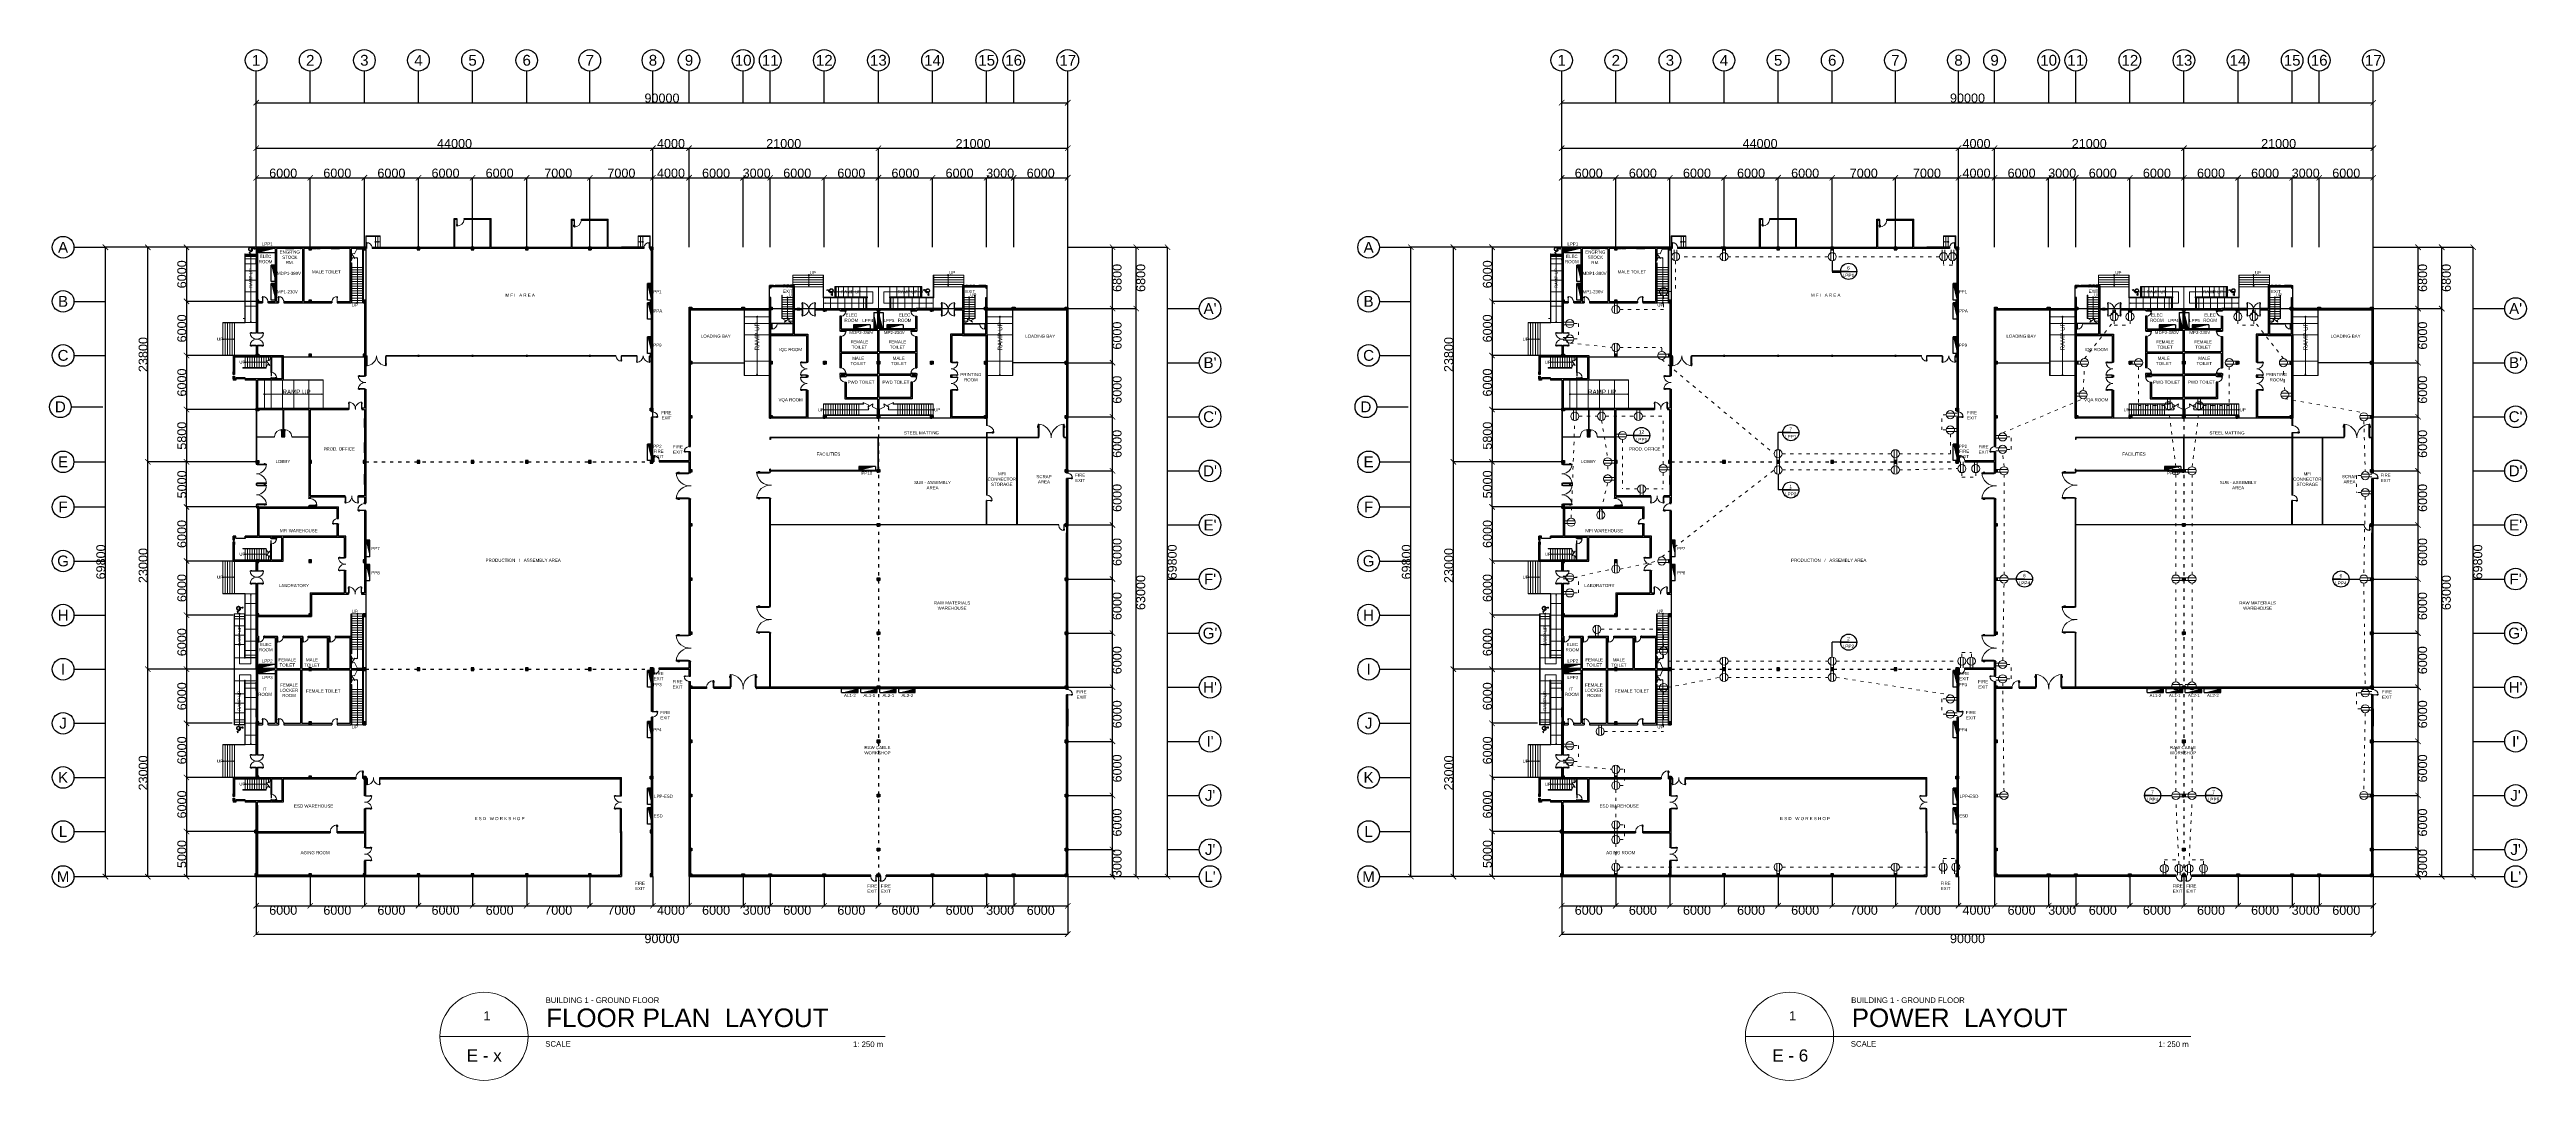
# Model space of a CAD drawing. Header units: millimetres. Extents: x 3339 to 2017737, y 4955 to 2748989.
# Drawn here: x 968546 to 1243205, y 1216097 to 1330440 of the extents above; entities that cross this region are included whole.
import ezdxf

# ---------------------------------------------------------------- set-up
doc = ezdxf.new("R2010")
doc.units = ezdxf.units.MM
doc.header["$LTSCALE"] = 30
doc.linetypes.add('ACAD_ISO03W100', pattern=[30, 12, -18])
for name, color, linetype, lineweight in [('A-DETL-GENF', 92, 'Continuous', 13), ('A-DOOR', 31, 'Continuous', 13), ('MACH BLOCK', 41, 'Continuous', 5), ('outlet', 3, 'Continuous', 13), ('power lines', 3, 'ACAD_ISO03W100', 13), ('STAIR', 1, 'Continuous', 5), ('T-WAL', 4, 'Continuous', 5), ('TEXT MACHLAYOUT', 255, 'Continuous', 5)]:
    doc.layers.add(name, color=color, linetype=linetype, lineweight=lineweight)
doc.layers.add('broken line', color=7, linetype='ACAD_ISO03W100', plot=False)
for name, color, linetype in [('DIM LINES', 7, 'Continuous'), ('TEXT', 7, 'Continuous'), ('window', 92, 'Continuous')]:
    doc.layers.add(name, color=color, linetype=linetype)
doc.styles.add('Arial Narrow', font='ARIALN.TTF', dxfattribs={"height": 200})
doc.styles.get("Standard").update_dxf_attribs({"font": 'arial.ttf'})
doc.dimstyles.new('GREEN', dxfattribs={"dimtxt": 1000, "dimasz": 600, "dimexe": 0.18, "dimexo": 0.0625, "dimgap": 0.09, "dimtad": 2, "dimdec": 0, "dimzin": 0, "dimdsep": 46, "dimtxsty": 'Standard', "dimblk": 'ARCHTICK', "dimcen": 0.09, "dimclrd": 3, "dimclre": 3, "dimclrt": 2, "dimadec": 0, "dimazin": 0, "dimtfac": 1, "dimtdec": 0, "dimtofl": 0, "dimtmove": 0, "dimatfit": 3, "dimfxl": 1, "dimtolj": 1, "dimtzin": 0, "dimarcsym": 0})
pattern_1 = [(45, (990403.13611, 1237541.24652), (-0.08838834765, 0.08838834765), [])]
pattern_2 = [(45, (990403.13611, 1240503.74652), (-0.08838834765, 0.08838834765), [])]
pattern_3 = [(45, (1135170.78853, 1237541.24652), (-0.08838834765, 0.08838834765), [])]
pattern_4 = [(45, (1135170.78853, 1240503.74652), (-0.08838834765, 0.08838834765), [])]

msp = doc.modelspace()

# ---------------------------------------------------------------- texts
at = {"color": 1, "char_height": 1200, "attachment_point": 5}
for s, insert in [('\\pxt1;1', (991456.627, 1329239.478)), ('2', (997456.627, 1329239.478)), ('3', (1003456.627, 1329239.298)), ('4', (1009456.627, 1329239.478)), ('5', (1015456.627, 1329239.478)), ('6', (1021456.627, 1329239.838)), ('7', (1028456.627, 1329239.478)), ('8', (1035456.627, 1329239.478)), ('9', (1039456.267, 1329239.478)), ('10', (1045456.627, 1329239.478)), ('11', (1048456.627, 1329239.478)), ('12', (1054456.627, 1329239.478)), ('13', (1060456.627, 1329240.018)), ('14', (1066456.627, 1329239.478)), ('15', (1072456.627, 1329239.478)), ('16', (1075456.627, 1329239.478)), ('17', (1081456.627, 1329240.018)), ('\\pxt1;1', (1136224.279, 1329239.478)), ('2', (1142224.279, 1329239.478)), ('3', (1148224.279, 1329239.298)), ('4', (1154224.279, 1329239.478)), ('5', (1160224.279, 1329239.478)), ('6', (1166224.279, 1329239.838)), ('7', (1173224.279, 1329239.478)), ('8', (1180224.279, 1329239.478)), ('9', (1184223.919, 1329239.478)), ('10', (1190224.279, 1329239.478)), ('11', (1193224.279, 1329239.478)), ('12', (1199224.279, 1329239.478)), ('13', (1205224.279, 1329240.018)), ('14', (1211224.279, 1329239.478)), ('15', (1217224.279, 1329239.478)), ('16', (1220224.279, 1329239.478)), ('17', (1226224.279, 1329240.018)), ('\\pxt1;A', (970046.416, 1308509.357)), ('\\pxt1;A', (1114814.069, 1308509.357)), ('\\pxt1;B', (970046.596, 1302509.357)), ("\\pxt1;A'", (1097230.84, 1301709.177)), ('\\pxt1;B', (1114814.249, 1302509.357)), ("\\pxt1;A'", (1241998.492, 1301709.177)), ('\\pxt1;C', (970046.216, 1296509.177)), ('\\pxt1;C', (1114813.869, 1296509.177)), ("\\pxt1;B'", (1097230.3, 1295709.177)), ("\\pxt1;B'", (1241997.952, 1295709.177)), ('\\pxt1;D', (969746.216, 1290809.357)), ('\\pxt1;D', (1114513.869, 1290809.357)), ("\\pxt1;C'", (1097230.84, 1289708.457)), ("\\pxt1;C'", (1241998.492, 1289708.457)), ('\\pxt1;E', (970046.036, 1284709.357)), ("\\pxt1;D'", (1097230.84, 1283709.177)), ('\\pxt1;E', (1114813.689, 1284709.357)), ("\\pxt1;D'", (1241998.492, 1283709.177)), ('\\pxt1;F', (970046.416, 1279709.357)), ('\\pxt1;F', (1114814.069, 1279709.357)), ("\\pxt1;E'", (1097229.76, 1277709.177)), ("\\pxt1;E'", (1241997.412, 1277709.177)), ('\\pxt1;G', (970046.416, 1273709.357)), ("\\pxt1;F'", (1097229.76, 1271708.997)), ('\\pxt1;G', (1114814.069, 1273709.357)), ("\\pxt1;F'", (1241997.412, 1271708.997)), ('\\pxt1;H', (970046.416, 1267709.357)), ("\\pxt1;G'", (1097229.4, 1265709.177)), ('\\pxt1;H', (1114814.069, 1267709.357)), ("\\pxt1;G'", (1241997.052, 1265709.177)), ('\\pxt1;I', (970046.596, 1261709.357)), ('\\pxt1;I', (1114814.249, 1261709.357)), ("\\pxt1;H'", (1097230.84, 1259709.177)), ("\\pxt1;H'", (1241998.492, 1259709.177)), ('\\pxt1;J', (970046.416, 1255709.357)), ('\\pxt1;J', (1114814.069, 1255709.357)), ("\\pxt1;I'", (1097230.84, 1253709.177)), ("\\pxt1;I'", (1241998.492, 1253709.177)), ('\\pxt1;K', (970046.416, 1249709.357)), ('\\pxt1;K', (1114814.069, 1249709.357)), ("\\pxt1;J'", (1097230.84, 1247709.177)), ("\\pxt1;J'", (1241998.492, 1247709.177)), ('\\pxt1;L', (970046.416, 1243709.357)), ('\\pxt1;L', (1114814.069, 1243709.357)), ("\\pxt1;J'", (1097237.727, 1241700.31)), ("\\pxt1;J'", (1242005.38, 1241700.31)), ('\\pxt1;M', (970046.416, 1238709.357)), ("\\pxt1;L'", (1097228.86, 1238709.177)), ('\\pxt1;M', (1114814.069, 1238709.357)), ("\\pxt1;L'", (1241996.512, 1238709.177))]:
    msp.add_mtext_dynamic_manual_height_columns(s, width=2400, gutter_width=1, heights=[2400], dxfattribs=dict(at, insert=insert))
at = {"char_height": 377.35925, "attachment_point": 1}
for s, insert in [('\\pxqc,t0.39537;LPP1', (1167830.385, 1305574.043)), ('\\pxqc,t0.39537;6', (1167840.385, 1306412.023)), ('\\pxqc,t0.39537;12', (1144889.984, 1288210.117)), ('\\pxqc,t0.39537;7', (1161434.672, 1288529.544)), ('\\pxqc,t0.39537;LPP1', (1144879.984, 1287372.137)), ('\\pxqc,t0.39537;LPP1', (1161424.672, 1287691.564)), ('\\pxqc,t0.39537;LPP2', (1161424.672, 1281328.099)), ('\\pxqc,t0.39537;1', (1161434.672, 1282166.078)), ('\\pxqc,t0.39537;6', (1187341.992, 1272284.696)), ('\\pxqc,t0.39537;6', (1222439.664, 1272284.696)), ('\\pxqc,t0.39537;LPP4', (1187331.992, 1271446.717)), ('\\pxqc,t0.39537;LPP4', (1222429.664, 1271446.717)), ('\\pxqc,t0.39537;LPP2', (1167830.385, 1264443.985)), ('\\pxqc,t0.39537;2', (1167840.385, 1265281.964)), ('\\pxqc,t0.39537;LPP4', (1201539.387, 1247446.717)), ('\\pxqc,t0.39537;7', (1201549.387, 1248284.696)), ('\\pxqc,t0.39537;LPP5', (1208309.653, 1247446.717)), ('\\pxqc,t0.39537;7', (1208319.653, 1248284.696))]:
    msp.add_mtext_dynamic_manual_height_columns(s, width=377.35925, gutter_width=1886.796, heights=[0], dxfattribs=dict(at, insert=insert))
at = {"layer": 'STAIR', "color": 1, "attachment_point": 1, "rotation": 90, "style": 'Arial Narrow'}
for insert, char_height in [((990675.652, 1303975.658), 350), ((1135443.304, 1303975.658), 350), ((1046745.697, 1297062.762), 500), ((1046745.697, 1297062.762), 500), ((1073693.314, 1297062.762), 500), ((1073693.314, 1297062.762), 500), ((1191513.349, 1297062.762), 500), ((1218460.967, 1297062.762), 500), ((989436.073, 1264316.265), 350), ((1134203.725, 1264316.265), 350), ((989419.256, 1257111.749), 350), ((1134186.909, 1257111.749), 350)]:
    msp.add_mtext_dynamic_manual_height_columns('RAMP UP', width=2734.67667, gutter_width=1011.132, heights=[253.4], dxfattribs=dict(at, insert=insert, char_height=char_height))
at = {"layer": 'STAIR', "color": 1, "style": 'Arial Narrow'}
for s, width, gutter_width, heights, insert, char_height, attachment_point in [('UP', 800.09192, 1, [136.329], (1052857.908, 1305861.484), 350, 1), ('UP', 800.09192, 1, [136.329], (1068312.768, 1305861.484), 350, 1), ('UP', 800.09192, 1, [136.329], (1197625.56, 1305861.484), 350, 1), ('UP', 800.09192, 1, [136.329], (1213080.42, 1305861.484), 350, 1), ('UP', 800.09192, 1, [136.329], (1002068.008, 1302276.29), 350, 1), ('UP', 800.09192, 1, [136.329], (1050508.718, 1303386.484), 350, 1), ('RAMP UP', 2713.47665, 1, [253.4], (1056327.552, 1303744.794), 350, 1), ('RAMP UP', 2713.47665, 1, [253.4], (1062590.264, 1303744.794), 350, 1), ('UP', 800.09192, 1, [136.329], (1070658.718, 1303386.484), 350, 1), ('UP', 800.09192, 1, [136.329], (1146835.661, 1302276.29), 350, 1), ('UP', 800.09192, 1, [136.329], (1195276.37, 1303386.484), 350, 1), ('RAMP UP', 2713.47665, 1, [253.4], (1201095.204, 1303744.794), 350, 1), ('RAMP UP', 2713.47665, 1, [253.4], (1207357.916, 1303744.794), 350, 1), ('UP', 800.09192, 1, [136.329], (1215426.37, 1303386.484), 350, 1), ('UP', 800.09192, 1, [136.329], (987127.215, 1298487.819), 350, 1), ('UP', 800.09192, 1, [136.329], (1131894.867, 1298487.819), 350, 1), ('UP', 800.09192, 1, [136.329], (989602.215, 1295937.819), 350, 1), ('UP', 800.09192, 1, [136.329], (1134369.867, 1295937.819), 350, 1), ('RAMP UP', 2734.67667, 1011.132, [253.4], (994381.627, 1292209.357), 500, 7), ('RAMP UP', 2734.67667, 1011.132, [253.4], (1139149.279, 1292209.357), 500, 7), ('UP', 800.09192, 1, [136.329], (1053757.77, 1290662.819), 350, 1), ('UP', 800.09192, 1, [136.329], (1066636.773, 1290662.819), 350, 1), ('UP', 800.09192, 1, [136.329], (1198525.423, 1290662.819), 350, 1), ('UP', 800.09192, 1, [136.329], (1211404.425, 1290662.819), 350, 1), ('UP', 800.09192, 1, [136.329], (989602.215, 1274637.819), 350, 1), ('UP', 800.09192, 1, [136.329], (1134369.867, 1274637.819), 350, 1), ('UP', 800.09192, 1, [136.329], (987127.215, 1272087.819), 350, 1), ('UP', 800.09192, 1, [136.329], (1131894.867, 1272087.819), 350, 1), ('UP', 800.09192, 1, [136.329], (1002068.008, 1268301.807), 350, 1), ('UP', 800.09192, 1, [136.329], (1146835.661, 1268301.807), 350, 1), ('UP', 800.09192, 1, [136.329], (1002068.008, 1255476.29), 350, 1), ('UP', 800.09192, 1, [136.329], (1146835.661, 1255476.29), 350, 1), ('UP', 800.09192, 1, [136.329], (987127.215, 1251687.819), 350, 1), ('UP', 800.09192, 1, [136.329], (1131894.867, 1251687.819), 350, 1), ('UP', 800.09192, 1, [136.329], (989602.215, 1249137.819), 350, 1), ('UP', 800.09192, 1, [136.329], (1134369.867, 1249137.819), 350, 1)]:
    msp.add_mtext_dynamic_manual_height_columns(s, width=width, gutter_width=gutter_width, heights=heights, dxfattribs=dict(at, insert=insert, char_height=char_height, attachment_point=attachment_point))
at = {"layer": 'TEXT', "char_height": 350, "attachment_point": 1}
for s, width, heights, insert in [('\\pxqc;ELEC\\PROOM', 1750.13195, [1455.291], (991627.821, 1307670.137)), ("\\pxqc;ENGR'NG\\PSTOCK\\PRM.", 2302.67066, [1780.111], (994031.309, 1308156.046)), ('\\pxqc;ELEC\\PROOM', 1750.13195, [1455.291], (1136475.606, 1307670.137)), ("\\pxqc;ENGR'NG\\PSTOCK\\PRM.", 2302.67066, [1780.111], (1138803.743, 1308156.226)), ('\\pxqc;MALE TOILET', 3404.82886, [1406.025], (997540.139, 1305952.484)), ('\\pxqc;MALE TOILET', 3404.82886, [1406.025], (1142307.791, 1305952.484)), ('\\pxqc;M F I   A R E A', 10191.25721, [1406.025], (1015637.366, 1303376.817)), ('\\pxqc;FIRE EXIT', 1254.53393, [1406.025], (1049793.162, 1304386.581)), ('\\pxqc;FIRE EXIT', 1254.53393, [1406.025], (1070015.472, 1304366.114)), ('\\pxqc;M F I   A R E A', 10191.25721, [1406.025], (1160405.019, 1303376.817)), ('\\pxqc;FIRE EXIT', 1254.53393, [1406.025], (1194560.814, 1304386.581)), ('\\pxqc;FIRE EXIT', 1254.53393, [1406.025], (1214783.125, 1304366.114)), ('\\pxqc;ELEC ROOM', 1661.72894, [1406.025], (1056622.397, 1301170.567)), ('\\pxqc;ELEC ROOM', 1661.72894, [1406.025], (1062531.703, 1301170.567)), ('\\pxqc;ELEC ROOM', 1661.72894, [1406.025], (1201390.049, 1301170.747)), ('\\pxqc;ELEC ROOM', 1661.72894, [1406.025], (1207299.355, 1301170.747)), ('\\pxqc;LOADING BAY', 4394.73285, [1406.025], (1040229.141, 1298824.041)), ('\\pxqc;IQC ROOM', 4394.73285, [1406.025], (1048531.627, 1297337.376)), ('\\pxqc;FEMALE TOILET', 3189.70598, [1406.025], (1056759.524, 1298191.292)), ('\\pxqc;FEMALE TOILET', 3189.70598, [1406.025], (1060977.117, 1298191.292)), ('\\pxqc;LOADING BAY', 4394.73285, [1406.025], (1076190.576, 1298824.041)), ('\\pxqc;LOADING BAY', 4394.73285, [1406.025], (1184996.793, 1298824.041)), ('\\pxqc;IQC ROOM', 4394.73285, [1406.025], (1193299.279, 1297337.376)), ('\\pxqc;FEMALE TOILET', 3189.70598, [1406.025], (1201527.177, 1298191.292)), ('\\pxqc;FEMALE TOILET', 3189.70598, [1406.025], (1205744.769, 1298191.292)), ('\\pxqc;LOADING BAY', 4394.73285, [1406.025], (1220958.228, 1298824.041)), ('\\pxqc,t9;PWD TOILET', 2917.42681, [1406.025], (1057075.022, 1293719.909)), ('\\pxqc,t9;MALE TOILET', 2917.42681, [1406.025], (1056759.524, 1296368.434)), ('\\pxqc,t9;PWD TOILET', 2917.42681, [1406.025], (1060934.792, 1293719.909)), ('\\pxqc,t9;MALE TOILET', 2917.42681, [1406.025], (1061255.176, 1296368.434)), ('\\pxqc;PRINTING ROOM', 3290.12636, [1406.025], (1069070.357, 1294569.845)), ('\\pxqc,t9;PWD TOILET', 2917.42681, [1406.025], (1201842.674, 1293719.909)), ('\\pxqc,t9;MALE TOILET', 2917.42681, [1406.025], (1201527.177, 1296368.434)), ('\\pxqc,t9;PWD TOILET', 2917.42681, [1406.025], (1205702.445, 1293719.909)), ('\\pxqc,t9;MALE TOILET', 2917.42681, [1406.025], (1206022.829, 1296368.434)), ('\\pxqc;PRINTING ROOM', 3290.12636, [1406.025], (1213838.009, 1294569.845)), ('\\pxqc;VQA ROOM', 4394.73285, [1406.025], (1048531.627, 1291767.598)), ('\\pxqc;VQA ROOM', 4394.73285, [1406.025], (1193299.279, 1291767.598)), ('\\pxqc;FIRE EXIT', 1254.53393, [1406.025], (1036319.412, 1290341.989)), ('\\pxqc;FIRE EXIT', 1254.53393, [1406.025], (1181087.065, 1290341.989)), ('\\pxqc;PROD. OFFICE', 3697.46149, [1406.025], (998816.153, 1286315.693)), ('\\pxqc;FIRE EXIT', 1254.53393, [1406.025], (1035456.627, 1286058.111)), ('\\pxqc;FIRE EXIT', 1254.53393, [1406.025], (1037606.832, 1286546.463)), ('\\pxqc;FACILITIES', 4394.73285, [1406.025], (1052715.869, 1285747.21)), ('\\pxqc;STEEL MATTING', 4394.73285, [1406.025], (1063033.617, 1288097.898)), ('\\pxqc;PROD. OFFICE', 3697.46149, [1406.025], (1143583.806, 1286315.693)), ('\\pxqc;FIRE EXIT', 1254.53393, [1406.025], (1180224.279, 1286058.291)), ('\\pxqc;FIRE EXIT', 1254.53393, [1406.025], (1182374.484, 1286546.463)), ('\\pxqc;FACILITIES', 4394.73285, [1406.025], (1197483.521, 1285747.21)), ('\\pxqc;STEEL MATTING', 4394.73285, [1406.025], (1207801.269, 1288097.898)), ('\\pxqc;LOBBY', 3697.46149, [1406.025], (992571.134, 1284923.644)), ('\\pxqc;MFI CONNECTOR STORAGE', 3649.6882, [2051.328], (1072313.438, 1283554.372)), ('\\pxqc;SCRAP AREA', 2433.2883, [1240.899], (1077600.809, 1283248.23)), ('\\pxqc;FIRE EXIT', 1254.53393, [1406.025], (1082191.722, 1283406.531)), ('\\pxqc;LOBBY', 3697.46149, [1406.025], (1137338.786, 1284923.644)), ('\\pxqc;MFI CONNECTOR STORAGE', 3649.6882, [2051.328], (1217081.09, 1283554.372)), ('\\pxqc;SCRAP AREA', 2433.2883, [1240.899], (1222368.461, 1283248.23)), ('\\pxqc;FIRE EXIT', 1254.53393, [1406.025], (1226959.375, 1283406.531)), ('\\pxqc;SUB - ASSEMBLY AREA', 4394.73285, [1406.025], (1064264.053, 1282589.03)), ('\\pxqc;SUB - ASSEMBLY AREA', 4394.73285, [1406.025], (1209031.706, 1282589.03)), ('\\pxqc;MFI WAREHOUSE', 5317.05443, [1406.025], (993522.632, 1277249.041)), ('\\pxqc;MFI WAREHOUSE', 5317.05443, [1406.025], (1138290.285, 1277249.041)), ('\\pxqc;PRODUCTION   /   ASSEMBLY AREA', 10191.25721, [1406.025], (1015969.822, 1273969.326)), ('\\pxqc;PRODUCTION   /   ASSEMBLY AREA', 10191.25721, [1406.025], (1160737.474, 1273969.326)), ('\\pxqc;LABORATORY', 5317.05443, [1406.025], (992982.76, 1271163.498)), ('\\pxqc;RAW MATERIALS WAREHOUSE', 4394.73285, [1406.025], (1066428.787, 1269238.018)), ('\\pxqc;LABORATORY', 5317.05443, [1406.025], (1137750.413, 1271163.498)), ('\\pxqc;RAW MATERIALS WAREHOUSE', 4394.73285, [1406.025], (1211196.439, 1269238.018)), ('\\pxqc;ELEC ROOM', 2116.25379, [1406.025], (991465.165, 1264621.623)), ('\\pxqc;ELEC ROOM', 2116.25379, [1406.025], (1136352.14, 1264621.623)), ('\\pxqc;FEMALE TOILET', 2116.25379, [1406.025], (993850.212, 1262928.219)), ('\\pxqc;MALE TOILET', 1805.80965, [1406.025], (996738.811, 1262917.004)), ('\\pxqc;FIRE EXIT', 1254.53393, [1406.025], (1035456.627, 1261416.718)), ('\\pxqc;FEMALE TOILET', 2116.25379, [1406.025], (1138774.199, 1262928.399)), ('\\pxqc;MALE TOILET', 1805.80965, [1406.025], (1141662.798, 1262917.184)), ('\\pxqc;FIRE EXIT', 1254.53393, [1406.025], (1180224.279, 1261416.898)), ('\\pxqc;IT\\P ROOM', 2116.25379, [1406.025], (991323.043, 1259677.096)), ('\\pxqc;FEMALE LOCKER \\PROOM', 2396.68042, [2124.175], (993906.682, 1260132.327)), ('\\pxqc;FEMALE TOILET', 4394.73285, [1406.025], (996703.76, 1259466.905)), ('\\pxqc;FIRE EXIT', 1254.53393, [1406.025], (1037565.042, 1260501.522)), ('\\pxqc;FIRE EXIT', 1254.53393, [1406.025], (1082343.007, 1259375.687)), ('\\pxqc;IT\\P ROOM', 2116.25379, [1406.025], (1136210.018, 1259677.096)), ('\\pxqc;FEMALE LOCKER \\PROOM', 2396.68042, [2124.175], (1138599.586, 1260132.507)), ('\\pxqc;FEMALE TOILET', 4394.73285, [1406.025], (1141827.747, 1259466.905)), ('\\pxqc;FIRE EXIT', 1254.53393, [1406.025], (1182332.694, 1260501.522)), ('\\pxqc;FIRE EXIT', 1254.53393, [1406.025], (1227110.659, 1259375.687)), ('\\pxqc;FIRE EXIT', 1254.53393, [1406.025], (1036196.74, 1257074.682)), ('\\pxqc;FIRE EXIT', 1254.53393, [1406.025], (1180964.392, 1257074.682)), ('\\pxqc;RAW CABLE WORKSHOP', 4394.73285, [1406.025], (1058153.332, 1253194.892)), ('\\pxqc;RAW CABLE WORKSHOP', 4394.73285, [1406.025], (1202920.984, 1253194.892)), ('\\pxqc;ESD WAREHOUSE', 4394.73285, [1406.025], (995642.167, 1246713.792)), ('\\pxqc;E S D   W O R K S H O P ', 5844.30005, [1406.025], (1015524.223, 1245318.732)), ('\\pxqc;ESD WAREHOUSE', 4394.73285, [1406.025], (1140409.82, 1246713.792)), ('\\pxqc;E S D   W O R K S H O P ', 5844.30005, [1406.025], (1160291.876, 1245318.732)), ('\\pxqc;AGING ROOM', 4394.73285, [1406.025], (995801.339, 1241538.63)), ('\\pxqc;AGING ROOM', 4394.73285, [1406.025], (1140568.991, 1241538.63)), ('\\pxqc;FIRE EXIT', 1254.53393, [1406.025], (1033398.439, 1238139.79)), ('\\pxqc;FIRE EXIT', 1254.53393, [1406.025], (1059137.177, 1237845.259)), ('\\pxqc;FIRE EXIT', 1254.53393, [1406.025], (1060650.61, 1237845.259)), ('\\pxqc;FIRE EXIT', 1254.53393, [1406.025], (1178166.091, 1238139.79)), ('\\pxqc;FIRE EXIT', 1254.53393, [1406.025], (1203904.829, 1237845.259)), ('\\pxqc;FIRE EXIT', 1254.53393, [1406.025], (1205418.262, 1237845.259))]:
    msp.add_mtext_dynamic_manual_height_columns(s, width=width, gutter_width=0, heights=heights, dxfattribs=dict(at, insert=insert))
at = {"layer": 'TEXT', "color": 40, "true_color": 0xf8d731, "char_height": 350, "attachment_point": 1}
for s, width, insert in [('\\pxqc;LPP1', 837.91337, (992270.198, 1309045.014)), ('\\pxqc;LPP1', 837.91337, (1137037.85, 1309045.194)), ('\\pxqc;MDP1-380V', 2594.30328, (993803.403, 1305784.974)), ('\\pxqc;MDP1-380V', 2594.30328, (1138571.055, 1305785.154)), ('\\pxqc;MP1-230V', 2234.38746, (993803.403, 1303747.394)), ('\\pxqc;PP1', 837.91337, (1035528.403, 1303747.394)), ('\\pxqc;MP1-230V', 2234.38746, (1138571.055, 1303747.574)), ('\\pxqc;PP1', 837.91337, (1180296.055, 1303747.574)), ('\\pxqc;PPA', 938.39649, (1035528.403, 1301622.394)), ('\\pxqc;MDP2-380V', 837.91337, (1058143.216, 1299225.182)), ('\\pxqc;LPP4', 837.91337, (1058848.427, 1300556.596)), ('\\pxqc;LPP5', 837.91337, (1061211.131, 1300556.596)), ('\\pxqc;MP2-230V', 837.91337, (1061799.423, 1299225.182)), ('\\pxqc;PPA', 938.39649, (1180296.055, 1301622.574)), ('\\pxqc;MDP2-380V', 837.91337, (1202910.868, 1299225.362)), ('\\pxqc;LPP4', 837.91337, (1203616.079, 1300556.776)), ('\\pxqc;LPP5', 837.91337, (1205978.783, 1300556.776)), ('\\pxqc;MP2-230V', 837.91337, (1206567.075, 1299225.362)), ('\\pxqc;PP9', 837.91337, (1035528.403, 1297822.394)), ('\\pxqc;PP9', 837.91337, (1180296.055, 1297822.574)), ('\\pxqc;PP2', 837.91337, (1035528.403, 1286602.86)), ('\\pxqc;PP2', 837.91337, (1180296.055, 1286603.04)), ('\\pxqc;PP10', 666.48528, (1058836.278, 1283631.619)), ('\\pxqc;PP10', 666.48528, (1203603.931, 1283631.799)), ('\\pxqc;PP7', 837.91337, (1004278.403, 1275273.397)), ('\\pxqc;PP7', 837.91337, (1149046.055, 1275273.577)), ('\\pxqc;PP8', 837.91337, (1004278.403, 1272582.846)), ('\\pxqc;PP8', 837.91337, (1149046.055, 1272583.026)), ('\\pxqc;LPP2', 837.91337, (992270.198, 1262800.822)), ('\\pxqc;LPP3', 837.91337, (992270.198, 1260957.596)), ('\\pxqc;LPP2', 837.91337, (1137037.85, 1262801.002)), ('\\pxqc;LPP3', 837.91337, (1137037.85, 1260957.776)), ('\\pxqc;PP3', 837.91337, (1035528.403, 1260177.637)), ('\\pxqc;AL1-2', 784.99065, (1056901.667, 1258975.357)), ('\\pxqc;AL1-1', 837.91337, (1059026.667, 1258975.357)), ('\\pxqc;AL2-1', 837.91337, (1061135.593, 1258975.357)), ('\\pxqc;AL2-2', 837.91337, (1063244.518, 1258975.357)), ('\\pxqc;PP3', 837.91337, (1180296.055, 1260177.817)), ('\\pxqc;AL1-2', 784.99065, (1201669.32, 1258975.537)), ('\\pxqc;AL1-1', 837.91337, (1203794.32, 1258975.537)), ('\\pxqc;AL2-1', 837.91337, (1205903.245, 1258975.537)), ('\\pxqc;AL2-2', 837.91337, (1208012.17, 1258975.537)), ('\\pxqc;PP4', 837.91337, (1035528.403, 1255170.925)), ('\\pxqc;PP4', 837.91337, (1180296.055, 1255171.105)), ('\\pxqc;LPP-ESD', 2190.43386, (1035528.403, 1247788.349)), ('\\pxqc;LPP-ESD', 2190.43386, (1180296.055, 1247788.529)), ('\\pxqc;ESD', 1015.29176, (1035528.403, 1245616.368)), ('\\pxqc;ESD', 1015.29176, (1180296.055, 1245616.548))]:
    msp.add_mtext_dynamic_manual_height_columns(s, width=width, gutter_width=0, heights=[0], dxfattribs=dict(at, insert=insert))
at = {"layer": 'TEXT MACHLAYOUT', "attachment_point": 1}
for s, width, gutter_width, heights, insert, char_height in [('BUILDING 1 - GROUND FLOOR', 13243.68174, 3086.648, [0], (1023555.711, 1225311.551), 617.32954), ('BUILDING 1 - GROUND FLOOR', 12911.92692, 3086.648, [0], (1168323.363, 1225311.551), 617.32954), ('1', 2882.53405, 3086.648, [0], (1016656.8, 1223781.566), 1028.883), ('FLOOR PLAN  LAYOUT', 34622.34682, 10288.826, [9272.543], (1023616.223, 1224079.131), 2057.76512), ('1', 2882.53405, 3086.648, [0], (1161424.453, 1223781.566), 1028.883), ('POWER  LAYOUT', 24092.72498, 10288.826, [9272.543], (1168383.875, 1224079.131), 2057.76512), ('E - x', 5338.44849, 3086.648, [735.418], (1014807.147, 1219546.969), 1352.3058), ('SCALE', 2737.46449, 3086.648, [0], (1023514.355, 1220463.649), 617.3295), ('\\pxi-3,l4,t4;1: 250 m', 5111.62268, 3086.648, [0], (1057016.915, 1220419.447), 617.32954), ('E - 6', 5338.44849, 3086.648, [735.418], (1159574.799, 1219546.969), 1352.3058), ('SCALE', 2737.46449, 3086.648, [0], (1168282.008, 1220463.649), 617.3295), ('\\pxi-3,l4,t4;1: 250 m', 5111.62268, 3086.648, [0], (1201784.567, 1220419.447), 617.32954)]:
    msp.add_mtext_dynamic_manual_height_columns(s, width=width, gutter_width=gutter_width, heights=heights, dxfattribs=dict(at, insert=insert, char_height=char_height))

# ---------------------------------------------------------------- blocks, each defined once
blk = doc.blocks.new('single door no base 1')
at = {"color": 0}
blk.add_line((51788, 22093), (51785, 22093), dxfattribs=at)
at = {"layer": 'A-DETL-GENF'}
for p, q in [((51710, 22826), (51697, 22826)), ((51697, 22826), (51697, 22788)), ((51708, 22788), (51697, 22788)), ((51697, 22788), (51697, 22706)), ((51697, 22788), (51710, 22788)), ((51708, 22718), (51697, 22706)), ((51697, 22706), (51716, 22706)), ((51708, 22718), (51708, 22788)), ((51716, 22718), (51708, 22718)), ((51710, 22788), (51710, 22826)), ((51741, 22823), (51710, 22823)), ((51710, 22823), (51710, 22791)), ((51710, 22791), (51741, 22791)), ((51716, 22706), (51716, 22718)), ((51748, 22864), (51741, 22858)), ((51741, 22858), (51741, 22756)), ((51741, 22791), (51741, 22823)), ((51741, 22756), (51748, 22750)), ((51748, 22750), (51748, 22864)), ((51788, 22864), (51788, 22750)), ((51794, 22858), (51788, 22864)), ((51788, 22750), (51794, 22756)), ((51794, 22756), (51794, 22858)), ((51826, 22823), (51794, 22823)), ((51794, 22823), (51794, 22791)), ((51794, 22791), (51826, 22791)), ((51827, 22718), (51819, 22718)), ((51819, 22718), (51819, 22706)), ((51819, 22706), (51839, 22706)), ((51839, 22826), (51826, 22826)), ((51826, 22826), (51826, 22788)), ((51826, 22791), (51826, 22823)), ((51826, 22788), (51839, 22788)), ((51839, 22788), (51827, 22788)), ((51827, 22788), (51827, 22718)), ((51827, 22718), (51839, 22706)), ((51839, 22788), (51839, 22826)), ((51839, 22706), (51839, 22788))]:
    blk.add_line(p, q, dxfattribs=at)
at = {"layer": 'A-DOOR', "lineweight": 18}
for p, q in [((51788, 22907), (51748, 22907)), ((51748, 22907), (51748, 22093)), ((51748, 22093), (51788, 22093)), ((51788, 22093), (51788, 22907))]:
    blk.add_line(p, q, dxfattribs=at)
at = {"layer": 'A-DOOR'}
blk.add_arc((51788, 22093), 814, 90, 174.71341, dxfattribs=at)
blk = doc.blocks.new('Poste with lines')
h = blk.add_hatch(color=2)
h.dxf.hatch_style = 1
h.paths.add_polyline_path([(13203, 12318), (12903, 12318), (12903, 12018), (13203, 12018)])
at = {"color": 0}
for p, q in [((12903, 12018), (12903, 12318)), ((12903, 12318), (13203, 12318)), ((12903, 12018), (12903, 12168)), ((12903, 12018), (13053, 12018)), ((13053, 12018), (12903, 12018)), ((13203, 12018), (12903, 12018)), ((13203, 12318), (13203, 12018))]:
    blk.add_line(p, q, dxfattribs=at)
blk = doc.blocks.new('double door no base 0.5')
at = {"color": 0}
for p, q in [((62065, 59903), (62095, 59903)), ((63478, 59903), (63508, 59903))]:
    blk.add_line(p, q, dxfattribs=at)
at = {"layer": 'A-DETL-GENF'}
for p, q in [((62036, 59324), (62027, 59332)), ((62027, 59332), (62027, 59271)), ((62042, 59332), (62027, 59332)), ((62027, 59271), (62036, 59271)), ((62037, 59271), (62027, 59271)), ((62027, 59271), (62027, 59242)), ((62027, 59242), (62037, 59242)), ((62036, 59271), (62036, 59324)), ((62036, 59324), (62042, 59324)), ((62037, 59242), (62037, 59271)), ((62037, 59268), (62037, 59244)), ((62061, 59268), (62037, 59268)), ((62037, 59244), (62061, 59244)), ((62042, 59324), (62042, 59332)), ((62065, 59299), (62061, 59294)), ((62061, 59294), (62061, 59218)), ((62061, 59244), (62061, 59268)), ((62061, 59218), (62065, 59214)), ((62065, 59214), (62065, 59299)), ((62095, 59843), (62095, 59193)), ((62118, 59843), (62095, 59843)), ((62095, 59193), (62118, 59193)), ((62118, 59193), (62118, 59843)), ((63456, 59193), (63456, 59843)), ((63456, 59843), (63478, 59843)), ((63478, 59193), (63456, 59193)), ((63478, 59843), (63478, 59193)), ((63508, 59214), (63508, 59299)), ((63508, 59299), (63513, 59294)), ((63513, 59218), (63508, 59214)), ((63513, 59294), (63513, 59218)), ((63513, 59244), (63513, 59268)), ((63513, 59268), (63537, 59268)), ((63537, 59244), (63513, 59244)), ((63532, 59324), (63532, 59332)), ((63532, 59332), (63546, 59332)), ((63538, 59324), (63532, 59324)), ((63537, 59271), (63546, 59271)), ((63537, 59242), (63537, 59271)), ((63537, 59268), (63537, 59244)), ((63546, 59242), (63537, 59242)), ((63538, 59324), (63546, 59332)), ((63538, 59271), (63538, 59324)), ((63546, 59271), (63538, 59271)), ((63546, 59332), (63546, 59271)), ((63546, 59271), (63546, 59242))]:
    blk.add_line(p, q, dxfattribs=at)
at = {"layer": 'A-DOOR', "lineweight": 18}
for p, q in [((62065, 59903), (62065, 59153)), ((62065, 59903), (62095, 59903)), ((62065, 59153), (62095, 59153)), ((62095, 59153), (62095, 59903)), ((63478, 59153), (63478, 59903)), ((63508, 59903), (63478, 59903)), ((63508, 59153), (63478, 59153)), ((63508, 59903), (63508, 59153))]:
    blk.add_line(p, q, dxfattribs=at)
at = {"layer": 'A-DOOR'}
blk.add_line((62787, 59847), (62787, 59903), dxfattribs=at)
for centre, start, end in [((62030, 59913), 272.69635, 355.03869), ((63544, 59913), 184.96131, 267.30365)]:
    blk.add_arc(centre, 760, start, end, dxfattribs=at)
blk = doc.blocks.new('_ArchTick')
at = {"color": 0, "linetype": 'ByBlock', "const_width": 0.15}
blk.add_lwpolyline([(-0.5, -0.5), (0.5, 0.5)], dxfattribs=at)
blk = doc.blocks.new('*D781')
at = {"layer": 'Defpoints', "color": 0, "transparency": 16777216}
for p in [(974747, 1308509), (991457, 1308509), (991457, 1238709)]:
    blk.add_point(p, dxfattribs=at)
at = {"layer": 'DIM LINES', "color": 3, "linetype": 'ByBlock', "lineweight": -2, "transparency": 16777216}
for p, q in [((991457, 1308509), (974746, 1308509)), ((974747, 1238709), (974747, 1308509)), ((991457, 1238709), (974746, 1238709))]:
    blk.add_line(p, q, dxfattribs=at)
at = {"layer": 'DIM LINES', "color": 3, "lineweight": -2, "transparency": 16777216, "xscale": 600, "yscale": 600, "zscale": 600}
for p, rotation in [((974747, 1308509), 90), ((974747, 1238709), 270)]:
    blk.add_blockref('_ArchTick', p, dxfattribs=dict(at, rotation=rotation))
at = {"layer": 'DIM LINES', "color": 2, "transparency": 16777216, "insert": (974236, 1273609), "char_height": 1000, "attachment_point": 5, "rotation": 90}
blk.add_mtext('\\A1;69800', dxfattribs=at)
blk = doc.blocks.new('*D882')
at = {"layer": 'Defpoints', "color": 0, "transparency": 16777216}
for p in [(1081457, 1324539), (991457, 1308509), (1081457, 1301709)]:
    blk.add_point(p, dxfattribs=at)
at = {"layer": 'DIM LINES', "color": 3, "linetype": 'ByBlock', "lineweight": -2, "transparency": 16777216}
for p, q in [((991457, 1308509), (991457, 1324539)), ((991457, 1324539), (1081457, 1324539)), ((1081457, 1301709), (1081457, 1324539))]:
    blk.add_line(p, q, dxfattribs=at)
at = {"layer": 'DIM LINES', "color": 3, "lineweight": -2, "transparency": 16777216, "xscale": 600, "yscale": 600, "zscale": 600, "rotation": 180}
blk.add_blockref('_ArchTick', (991457, 1324539), dxfattribs=at)
at = {"layer": 'DIM LINES', "color": 3, "lineweight": -2, "transparency": 16777216, "xscale": 600, "yscale": 600, "zscale": 600}
blk.add_blockref('_ArchTick', (1081457, 1324539), dxfattribs=at)
at = {"layer": 'DIM LINES', "color": 2, "transparency": 16777216, "insert": (1036457, 1325050), "char_height": 1000, "attachment_point": 5}
blk.add_mtext('\\A1;90000', dxfattribs=at)
blk = doc.blocks.new('*D883')
at = {"layer": 'Defpoints', "color": 0, "transparency": 16777216}
for p in [(1035457, 1319497), (991457, 1308509), (1035457, 1289653)]:
    blk.add_point(p, dxfattribs=at)
at = {"layer": 'DIM LINES', "color": 3, "linetype": 'ByBlock', "lineweight": -2, "transparency": 16777216}
for p, q in [((991457, 1308509), (991457, 1319497)), ((991457, 1319497), (1035457, 1319497)), ((1035457, 1289654), (1035457, 1319497))]:
    blk.add_line(p, q, dxfattribs=at)
at = {"layer": 'DIM LINES', "color": 3, "lineweight": -2, "transparency": 16777216, "xscale": 600, "yscale": 600, "zscale": 600, "rotation": 180}
blk.add_blockref('_ArchTick', (991457, 1319497), dxfattribs=at)
at = {"layer": 'DIM LINES', "color": 3, "lineweight": -2, "transparency": 16777216, "xscale": 600, "yscale": 600, "zscale": 600}
blk.add_blockref('_ArchTick', (1035457, 1319497), dxfattribs=at)
at = {"layer": 'DIM LINES', "color": 2, "transparency": 16777216, "insert": (1013457, 1320008), "char_height": 1000, "attachment_point": 5}
blk.add_mtext('\\A1;44000', dxfattribs=at)
blk = doc.blocks.new('*D884')
at = {"layer": 'Defpoints', "color": 0, "transparency": 16777216}
for p in [(1039457, 1319497), (1035457, 1308509), (1039457, 1308509)]:
    blk.add_point(p, dxfattribs=at)
at = {"layer": 'DIM LINES', "color": 3, "linetype": 'ByBlock', "lineweight": -2, "transparency": 16777216}
for p, q in [((1035457, 1308509), (1035457, 1319497)), ((1035457, 1319497), (1039457, 1319497)), ((1039457, 1308509), (1039457, 1319497))]:
    blk.add_line(p, q, dxfattribs=at)
at = {"layer": 'DIM LINES', "color": 3, "lineweight": -2, "transparency": 16777216, "xscale": 600, "yscale": 600, "zscale": 600, "rotation": 180}
blk.add_blockref('_ArchTick', (1035457, 1319497), dxfattribs=at)
at = {"layer": 'DIM LINES', "color": 3, "lineweight": -2, "transparency": 16777216, "xscale": 600, "yscale": 600, "zscale": 600}
blk.add_blockref('_ArchTick', (1039457, 1319497), dxfattribs=at)
at = {"layer": 'DIM LINES', "color": 2, "transparency": 16777216, "insert": (1037457, 1320008), "char_height": 1000, "attachment_point": 5}
blk.add_mtext('\\A1;4000', dxfattribs=at)
blk = doc.blocks.new('*D782')
at = {"layer": 'Defpoints', "color": 0, "transparency": 16777216}
for p in [(1060457, 1319497), (1039457, 1308509), (1060457, 1308509)]:
    blk.add_point(p, dxfattribs=at)
at = {"layer": 'DIM LINES', "color": 3, "linetype": 'ByBlock', "lineweight": -2, "transparency": 16777216}
for p, q in [((1039457, 1308509), (1039457, 1319497)), ((1039457, 1319497), (1060457, 1319497)), ((1060457, 1308509), (1060457, 1319497))]:
    blk.add_line(p, q, dxfattribs=at)
at = {"layer": 'DIM LINES', "color": 3, "lineweight": -2, "transparency": 16777216, "xscale": 600, "yscale": 600, "zscale": 600, "rotation": 180}
blk.add_blockref('_ArchTick', (1039457, 1319497), dxfattribs=at)
at = {"layer": 'DIM LINES', "color": 3, "lineweight": -2, "transparency": 16777216, "xscale": 600, "yscale": 600, "zscale": 600}
blk.add_blockref('_ArchTick', (1060457, 1319497), dxfattribs=at)
at = {"layer": 'DIM LINES', "color": 2, "transparency": 16777216, "insert": (1049957, 1320008), "char_height": 1000, "attachment_point": 5}
blk.add_mtext('\\A1;21000', dxfattribs=at)
blk = doc.blocks.new('*D783')
at = {"layer": 'Defpoints', "color": 0, "transparency": 16777216}
for p in [(1081457, 1319497), (1060457, 1308509), (1081457, 1308509)]:
    blk.add_point(p, dxfattribs=at)
at = {"layer": 'DIM LINES', "color": 3, "linetype": 'ByBlock', "lineweight": -2, "transparency": 16777216}
for p, q in [((1060457, 1308509), (1060457, 1319497)), ((1060457, 1319497), (1081457, 1319497)), ((1081457, 1308509), (1081457, 1319497))]:
    blk.add_line(p, q, dxfattribs=at)
at = {"layer": 'DIM LINES', "color": 3, "lineweight": -2, "transparency": 16777216, "xscale": 600, "yscale": 600, "zscale": 600, "rotation": 180}
blk.add_blockref('_ArchTick', (1060457, 1319497), dxfattribs=at)
at = {"layer": 'DIM LINES', "color": 3, "lineweight": -2, "transparency": 16777216, "xscale": 600, "yscale": 600, "zscale": 600}
blk.add_blockref('_ArchTick', (1081457, 1319497), dxfattribs=at)
at = {"layer": 'DIM LINES', "color": 2, "transparency": 16777216, "insert": (1070957, 1320008), "char_height": 1000, "attachment_point": 5}
blk.add_mtext('\\A1;21000', dxfattribs=at)
blk = doc.blocks.new('*D784')
at = {"layer": 'Defpoints', "color": 0, "transparency": 16777216}
for p in [(997457, 1316216), (991457, 1308509), (997457, 1308509)]:
    blk.add_point(p, dxfattribs=at)
at = {"layer": 'DIM LINES', "color": 3, "linetype": 'ByBlock', "lineweight": -2, "transparency": 16777216}
for p, q in [((991457, 1308509), (991457, 1316216)), ((991457, 1316216), (997457, 1316216)), ((997457, 1308509), (997457, 1316216))]:
    blk.add_line(p, q, dxfattribs=at)
at = {"layer": 'DIM LINES', "color": 3, "lineweight": -2, "transparency": 16777216, "xscale": 600, "yscale": 600, "zscale": 600, "rotation": 180}
blk.add_blockref('_ArchTick', (991457, 1316216), dxfattribs=at)
at = {"layer": 'DIM LINES', "color": 3, "lineweight": -2, "transparency": 16777216, "xscale": 600, "yscale": 600, "zscale": 600}
blk.add_blockref('_ArchTick', (997457, 1316216), dxfattribs=at)
at = {"layer": 'DIM LINES', "color": 2, "transparency": 16777216, "insert": (994457, 1316727), "char_height": 1000, "attachment_point": 5}
blk.add_mtext('\\A1;6000', dxfattribs=at)
blk = doc.blocks.new('*D785')
at = {"layer": 'Defpoints', "color": 0, "transparency": 16777216}
for p in [(1003457, 1316216), (997457, 1308509), (1003457, 1308509)]:
    blk.add_point(p, dxfattribs=at)
at = {"layer": 'DIM LINES', "color": 3, "linetype": 'ByBlock', "lineweight": -2, "transparency": 16777216}
for p, q in [((997457, 1308509), (997457, 1316216)), ((997457, 1316216), (1003457, 1316216)), ((1003457, 1308509), (1003457, 1316216))]:
    blk.add_line(p, q, dxfattribs=at)
at = {"layer": 'DIM LINES', "color": 3, "lineweight": -2, "transparency": 16777216, "xscale": 600, "yscale": 600, "zscale": 600, "rotation": 180}
blk.add_blockref('_ArchTick', (997457, 1316216), dxfattribs=at)
at = {"layer": 'DIM LINES', "color": 3, "lineweight": -2, "transparency": 16777216, "xscale": 600, "yscale": 600, "zscale": 600}
blk.add_blockref('_ArchTick', (1003457, 1316216), dxfattribs=at)
at = {"layer": 'DIM LINES', "color": 2, "transparency": 16777216, "insert": (1000457, 1316727), "char_height": 1000, "attachment_point": 5}
blk.add_mtext('\\A1;6000', dxfattribs=at)
blk = doc.blocks.new('*D786')
at = {"layer": 'Defpoints', "color": 0, "transparency": 16777216}
for p in [(1009457, 1316216), (1003457, 1308509), (1009457, 1308509)]:
    blk.add_point(p, dxfattribs=at)
at = {"layer": 'DIM LINES', "color": 3, "linetype": 'ByBlock', "lineweight": -2, "transparency": 16777216}
for p, q in [((1003457, 1308509), (1003457, 1316216)), ((1003457, 1316216), (1009457, 1316216)), ((1009457, 1308509), (1009457, 1316216))]:
    blk.add_line(p, q, dxfattribs=at)
at = {"layer": 'DIM LINES', "color": 3, "lineweight": -2, "transparency": 16777216, "xscale": 600, "yscale": 600, "zscale": 600, "rotation": 180}
blk.add_blockref('_ArchTick', (1003457, 1316216), dxfattribs=at)
at = {"layer": 'DIM LINES', "color": 3, "lineweight": -2, "transparency": 16777216, "xscale": 600, "yscale": 600, "zscale": 600}
blk.add_blockref('_ArchTick', (1009457, 1316216), dxfattribs=at)
at = {"layer": 'DIM LINES', "color": 2, "transparency": 16777216, "insert": (1006457, 1316727), "char_height": 1000, "attachment_point": 5}
blk.add_mtext('\\A1;6000', dxfattribs=at)
blk = doc.blocks.new('*D787')
at = {"layer": 'Defpoints', "color": 0, "transparency": 16777216}
for p in [(1015457, 1316216), (1009457, 1308509), (1015457, 1308509)]:
    blk.add_point(p, dxfattribs=at)
at = {"layer": 'DIM LINES', "color": 3, "linetype": 'ByBlock', "lineweight": -2, "transparency": 16777216}
for p, q in [((1009457, 1308509), (1009457, 1316217)), ((1009457, 1316216), (1015457, 1316216)), ((1015457, 1308509), (1015457, 1316217))]:
    blk.add_line(p, q, dxfattribs=at)
at = {"layer": 'DIM LINES', "color": 3, "lineweight": -2, "transparency": 16777216, "xscale": 600, "yscale": 600, "zscale": 600, "rotation": 180}
blk.add_blockref('_ArchTick', (1009457, 1316216), dxfattribs=at)
at = {"layer": 'DIM LINES', "color": 3, "lineweight": -2, "transparency": 16777216, "xscale": 600, "yscale": 600, "zscale": 600}
blk.add_blockref('_ArchTick', (1015457, 1316216), dxfattribs=at)
at = {"layer": 'DIM LINES', "color": 2, "transparency": 16777216, "insert": (1012457, 1316727), "char_height": 1000, "attachment_point": 5}
blk.add_mtext('\\A1;6000', dxfattribs=at)
blk = doc.blocks.new('*D788')
at = {"layer": 'Defpoints', "color": 0, "transparency": 16777216}
for p in [(1021457, 1316216), (1015457, 1308509), (1021457, 1308509)]:
    blk.add_point(p, dxfattribs=at)
at = {"layer": 'DIM LINES', "color": 3, "linetype": 'ByBlock', "lineweight": -2, "transparency": 16777216}
for p, q in [((1015457, 1308509), (1015457, 1316217)), ((1015457, 1316216), (1021457, 1316216)), ((1021457, 1308509), (1021457, 1316217))]:
    blk.add_line(p, q, dxfattribs=at)
at = {"layer": 'DIM LINES', "color": 3, "lineweight": -2, "transparency": 16777216, "xscale": 600, "yscale": 600, "zscale": 600, "rotation": 180}
blk.add_blockref('_ArchTick', (1015457, 1316216), dxfattribs=at)
at = {"layer": 'DIM LINES', "color": 3, "lineweight": -2, "transparency": 16777216, "xscale": 600, "yscale": 600, "zscale": 600}
blk.add_blockref('_ArchTick', (1021457, 1316216), dxfattribs=at)
at = {"layer": 'DIM LINES', "color": 2, "transparency": 16777216, "insert": (1018457, 1316727), "char_height": 1000, "attachment_point": 5}
blk.add_mtext('\\A1;6000', dxfattribs=at)
blk = doc.blocks.new('*D789')
at = {"layer": 'Defpoints', "color": 0, "transparency": 16777216}
for p in [(1028457, 1316216), (1021457, 1308509), (1028457, 1308509)]:
    blk.add_point(p, dxfattribs=at)
at = {"layer": 'DIM LINES', "color": 3, "linetype": 'ByBlock', "lineweight": -2, "transparency": 16777216}
for p, q in [((1021457, 1308509), (1021457, 1316217)), ((1021457, 1316216), (1028457, 1316216)), ((1028457, 1308509), (1028457, 1316217))]:
    blk.add_line(p, q, dxfattribs=at)
at = {"layer": 'DIM LINES', "color": 3, "lineweight": -2, "transparency": 16777216, "xscale": 600, "yscale": 600, "zscale": 600, "rotation": 180}
blk.add_blockref('_ArchTick', (1021457, 1316216), dxfattribs=at)
at = {"layer": 'DIM LINES', "color": 3, "lineweight": -2, "transparency": 16777216, "xscale": 600, "yscale": 600, "zscale": 600}
blk.add_blockref('_ArchTick', (1028457, 1316216), dxfattribs=at)
at = {"layer": 'DIM LINES', "color": 2, "transparency": 16777216, "insert": (1024957, 1316727), "char_height": 1000, "attachment_point": 5}
blk.add_mtext('\\A1;7000', dxfattribs=at)
blk = doc.blocks.new('*D790')
at = {"layer": 'Defpoints', "color": 0, "transparency": 16777216}
for p in [(1035457, 1316216), (1028457, 1308509), (1035457, 1308509)]:
    blk.add_point(p, dxfattribs=at)
at = {"layer": 'DIM LINES', "color": 3, "linetype": 'ByBlock', "lineweight": -2, "transparency": 16777216}
for p, q in [((1028457, 1308509), (1028457, 1316217)), ((1028457, 1316216), (1035457, 1316216)), ((1035457, 1308509), (1035457, 1316217))]:
    blk.add_line(p, q, dxfattribs=at)
at = {"layer": 'DIM LINES', "color": 3, "lineweight": -2, "transparency": 16777216, "xscale": 600, "yscale": 600, "zscale": 600, "rotation": 180}
blk.add_blockref('_ArchTick', (1028457, 1316216), dxfattribs=at)
at = {"layer": 'DIM LINES', "color": 3, "lineweight": -2, "transparency": 16777216, "xscale": 600, "yscale": 600, "zscale": 600}
blk.add_blockref('_ArchTick', (1035457, 1316216), dxfattribs=at)
at = {"layer": 'DIM LINES', "color": 2, "transparency": 16777216, "insert": (1031957, 1316727), "char_height": 1000, "attachment_point": 5}
blk.add_mtext('\\A1;7000', dxfattribs=at)
blk = doc.blocks.new('*D791')
at = {"layer": 'Defpoints', "color": 0, "transparency": 16777216}
for p in [(1039457, 1316216), (1035457, 1308509), (1039457, 1308509)]:
    blk.add_point(p, dxfattribs=at)
at = {"layer": 'DIM LINES', "color": 3, "linetype": 'ByBlock', "lineweight": -2, "transparency": 16777216}
for p, q in [((1035457, 1308509), (1035457, 1316217)), ((1035457, 1316216), (1039457, 1316216)), ((1039457, 1308509), (1039457, 1316217))]:
    blk.add_line(p, q, dxfattribs=at)
at = {"layer": 'DIM LINES', "color": 3, "lineweight": -2, "transparency": 16777216, "xscale": 600, "yscale": 600, "zscale": 600, "rotation": 180}
blk.add_blockref('_ArchTick', (1035457, 1316216), dxfattribs=at)
at = {"layer": 'DIM LINES', "color": 3, "lineweight": -2, "transparency": 16777216, "xscale": 600, "yscale": 600, "zscale": 600}
blk.add_blockref('_ArchTick', (1039457, 1316216), dxfattribs=at)
at = {"layer": 'DIM LINES', "color": 2, "transparency": 16777216, "insert": (1037457, 1316727), "char_height": 1000, "attachment_point": 5}
blk.add_mtext('\\A1;4000', dxfattribs=at)
blk = doc.blocks.new('*D792')
at = {"layer": 'Defpoints', "color": 0, "transparency": 16777216}
for p in [(1045457, 1316217), (1039457, 1308509), (1045457, 1308509)]:
    blk.add_point(p, dxfattribs=at)
at = {"layer": 'DIM LINES', "color": 3, "linetype": 'ByBlock', "lineweight": -2, "transparency": 16777216}
for p, q in [((1039457, 1308509), (1039457, 1316217)), ((1039457, 1316217), (1045457, 1316217)), ((1045457, 1308509), (1045457, 1316217))]:
    blk.add_line(p, q, dxfattribs=at)
at = {"layer": 'DIM LINES', "color": 3, "lineweight": -2, "transparency": 16777216, "xscale": 600, "yscale": 600, "zscale": 600, "rotation": 180}
blk.add_blockref('_ArchTick', (1039457, 1316217), dxfattribs=at)
at = {"layer": 'DIM LINES', "color": 3, "lineweight": -2, "transparency": 16777216, "xscale": 600, "yscale": 600, "zscale": 600}
blk.add_blockref('_ArchTick', (1045457, 1316217), dxfattribs=at)
at = {"layer": 'DIM LINES', "color": 2, "transparency": 16777216, "insert": (1042457, 1316727), "char_height": 1000, "attachment_point": 5}
blk.add_mtext('\\A1;6000', dxfattribs=at)
blk = doc.blocks.new('*D793')
at = {"layer": 'Defpoints', "color": 0, "transparency": 16777216}
for p in [(1048457, 1316217), (1045457, 1308509), (1048457, 1308509)]:
    blk.add_point(p, dxfattribs=at)
at = {"layer": 'DIM LINES', "color": 3, "linetype": 'ByBlock', "lineweight": -2, "transparency": 16777216}
for p, q in [((1045457, 1308509), (1045457, 1316217)), ((1045457, 1316217), (1048457, 1316217)), ((1048457, 1308509), (1048457, 1316217))]:
    blk.add_line(p, q, dxfattribs=at)
at = {"layer": 'DIM LINES', "color": 3, "lineweight": -2, "transparency": 16777216, "xscale": 600, "yscale": 600, "zscale": 600, "rotation": 180}
blk.add_blockref('_ArchTick', (1045457, 1316217), dxfattribs=at)
at = {"layer": 'DIM LINES', "color": 3, "lineweight": -2, "transparency": 16777216, "xscale": 600, "yscale": 600, "zscale": 600}
blk.add_blockref('_ArchTick', (1048457, 1316217), dxfattribs=at)
at = {"layer": 'DIM LINES', "color": 2, "transparency": 16777216, "insert": (1046957, 1316728), "char_height": 1000, "attachment_point": 5}
blk.add_mtext('\\A1;3000', dxfattribs=at)
blk = doc.blocks.new('*D794')
at = {"layer": 'Defpoints', "color": 0, "transparency": 16777216}
for p in [(1054457, 1316217), (1048457, 1308509), (1054457, 1308509)]:
    blk.add_point(p, dxfattribs=at)
at = {"layer": 'DIM LINES', "color": 3, "linetype": 'ByBlock', "lineweight": -2, "transparency": 16777216}
for p, q in [((1048457, 1308509), (1048457, 1316217)), ((1048457, 1316217), (1054457, 1316217)), ((1054457, 1308509), (1054457, 1316217))]:
    blk.add_line(p, q, dxfattribs=at)
at = {"layer": 'DIM LINES', "color": 3, "lineweight": -2, "transparency": 16777216, "xscale": 600, "yscale": 600, "zscale": 600, "rotation": 180}
blk.add_blockref('_ArchTick', (1048457, 1316217), dxfattribs=at)
at = {"layer": 'DIM LINES', "color": 3, "lineweight": -2, "transparency": 16777216, "xscale": 600, "yscale": 600, "zscale": 600}
blk.add_blockref('_ArchTick', (1054457, 1316217), dxfattribs=at)
at = {"layer": 'DIM LINES', "color": 2, "transparency": 16777216, "insert": (1051457, 1316727), "char_height": 1000, "attachment_point": 5}
blk.add_mtext('\\A1;6000', dxfattribs=at)
blk = doc.blocks.new('*D795')
at = {"layer": 'Defpoints', "color": 0, "transparency": 16777216}
for p in [(1060457, 1316217), (1054457, 1308509), (1060457, 1308509)]:
    blk.add_point(p, dxfattribs=at)
at = {"layer": 'DIM LINES', "color": 3, "linetype": 'ByBlock', "lineweight": -2, "transparency": 16777216}
for p, q in [((1054457, 1308509), (1054457, 1316217)), ((1054457, 1316217), (1060457, 1316217)), ((1060457, 1308509), (1060457, 1316217))]:
    blk.add_line(p, q, dxfattribs=at)
at = {"layer": 'DIM LINES', "color": 3, "lineweight": -2, "transparency": 16777216, "xscale": 600, "yscale": 600, "zscale": 600, "rotation": 180}
blk.add_blockref('_ArchTick', (1054457, 1316217), dxfattribs=at)
at = {"layer": 'DIM LINES', "color": 3, "lineweight": -2, "transparency": 16777216, "xscale": 600, "yscale": 600, "zscale": 600}
blk.add_blockref('_ArchTick', (1060457, 1316217), dxfattribs=at)
at = {"layer": 'DIM LINES', "color": 2, "transparency": 16777216, "insert": (1057457, 1316727), "char_height": 1000, "attachment_point": 5}
blk.add_mtext('\\A1;6000', dxfattribs=at)
blk = doc.blocks.new('*D796')
at = {"layer": 'Defpoints', "color": 0, "transparency": 16777216}
for p in [(1066457, 1316217), (1060457, 1308509), (1066457, 1308509)]:
    blk.add_point(p, dxfattribs=at)
at = {"layer": 'DIM LINES', "color": 3, "linetype": 'ByBlock', "lineweight": -2, "transparency": 16777216}
for p, q in [((1060457, 1308509), (1060457, 1316217)), ((1060457, 1316217), (1066457, 1316217)), ((1066457, 1308509), (1066457, 1316217))]:
    blk.add_line(p, q, dxfattribs=at)
at = {"layer": 'DIM LINES', "color": 3, "lineweight": -2, "transparency": 16777216, "xscale": 600, "yscale": 600, "zscale": 600, "rotation": 180}
blk.add_blockref('_ArchTick', (1060457, 1316217), dxfattribs=at)
at = {"layer": 'DIM LINES', "color": 3, "lineweight": -2, "transparency": 16777216, "xscale": 600, "yscale": 600, "zscale": 600}
blk.add_blockref('_ArchTick', (1066457, 1316217), dxfattribs=at)
at = {"layer": 'DIM LINES', "color": 2, "transparency": 16777216, "insert": (1063457, 1316727), "char_height": 1000, "attachment_point": 5}
blk.add_mtext('\\A1;6000', dxfattribs=at)
blk = doc.blocks.new('*D797')
at = {"layer": 'Defpoints', "color": 0, "transparency": 16777216}
for p in [(1072457, 1316217), (1066457, 1308509), (1072457, 1308509)]:
    blk.add_point(p, dxfattribs=at)
at = {"layer": 'DIM LINES', "color": 3, "linetype": 'ByBlock', "lineweight": -2, "transparency": 16777216}
for p, q in [((1066457, 1308509), (1066457, 1316217)), ((1066457, 1316217), (1072457, 1316217)), ((1072457, 1308509), (1072457, 1316217))]:
    blk.add_line(p, q, dxfattribs=at)
at = {"layer": 'DIM LINES', "color": 3, "lineweight": -2, "transparency": 16777216, "xscale": 600, "yscale": 600, "zscale": 600, "rotation": 180}
blk.add_blockref('_ArchTick', (1066457, 1316217), dxfattribs=at)
at = {"layer": 'DIM LINES', "color": 3, "lineweight": -2, "transparency": 16777216, "xscale": 600, "yscale": 600, "zscale": 600}
blk.add_blockref('_ArchTick', (1072457, 1316217), dxfattribs=at)
at = {"layer": 'DIM LINES', "color": 2, "transparency": 16777216, "insert": (1069457, 1316727), "char_height": 1000, "attachment_point": 5}
blk.add_mtext('\\A1;6000', dxfattribs=at)
blk = doc.blocks.new('*D798')
at = {"layer": 'Defpoints', "color": 0, "transparency": 16777216}
for p in [(1075457, 1316217), (1072457, 1308509), (1075457, 1308509)]:
    blk.add_point(p, dxfattribs=at)
at = {"layer": 'DIM LINES', "color": 3, "linetype": 'ByBlock', "lineweight": -2, "transparency": 16777216}
for p, q in [((1072457, 1308509), (1072457, 1316217)), ((1072457, 1316217), (1075457, 1316217)), ((1075457, 1308509), (1075457, 1316217))]:
    blk.add_line(p, q, dxfattribs=at)
at = {"layer": 'DIM LINES', "color": 3, "lineweight": -2, "transparency": 16777216, "xscale": 600, "yscale": 600, "zscale": 600, "rotation": 180}
blk.add_blockref('_ArchTick', (1072457, 1316217), dxfattribs=at)
at = {"layer": 'DIM LINES', "color": 3, "lineweight": -2, "transparency": 16777216, "xscale": 600, "yscale": 600, "zscale": 600}
blk.add_blockref('_ArchTick', (1075457, 1316217), dxfattribs=at)
at = {"layer": 'DIM LINES', "color": 2, "transparency": 16777216, "insert": (1073957, 1316728), "char_height": 1000, "attachment_point": 5}
blk.add_mtext('\\A1;3000', dxfattribs=at)
blk = doc.blocks.new('*D799')
at = {"layer": 'Defpoints', "color": 0, "transparency": 16777216}
for p in [(1081457, 1316217), (1075457, 1308509), (1081457, 1308509)]:
    blk.add_point(p, dxfattribs=at)
at = {"layer": 'DIM LINES', "color": 3, "linetype": 'ByBlock', "lineweight": -2, "transparency": 16777216}
for p, q in [((1075457, 1308509), (1075457, 1316217)), ((1075457, 1316217), (1081457, 1316217)), ((1081457, 1308509), (1081457, 1316217))]:
    blk.add_line(p, q, dxfattribs=at)
at = {"layer": 'DIM LINES', "color": 3, "lineweight": -2, "transparency": 16777216, "xscale": 600, "yscale": 600, "zscale": 600, "rotation": 180}
blk.add_blockref('_ArchTick', (1075457, 1316217), dxfattribs=at)
at = {"layer": 'DIM LINES', "color": 3, "lineweight": -2, "transparency": 16777216, "xscale": 600, "yscale": 600, "zscale": 600}
blk.add_blockref('_ArchTick', (1081457, 1316217), dxfattribs=at)
at = {"layer": 'DIM LINES', "color": 2, "transparency": 16777216, "insert": (1078457, 1316727), "char_height": 1000, "attachment_point": 5}
blk.add_mtext('\\A1;6000', dxfattribs=at)
blk = doc.blocks.new('*D885')
at = {"layer": 'Defpoints', "color": 0, "transparency": 16777216}
for p in [(991457, 1238709), (1081457, 1238709), (1081457, 1232330)]:
    blk.add_point(p, dxfattribs=at)
at = {"layer": 'DIM LINES', "color": 3, "linetype": 'ByBlock', "lineweight": -2, "transparency": 16777216}
for p, q in [((991457, 1238709), (991457, 1232329)), ((1081457, 1238709), (1081457, 1232329)), ((991457, 1232330), (1081457, 1232330))]:
    blk.add_line(p, q, dxfattribs=at)
at = {"layer": 'DIM LINES', "color": 3, "lineweight": -2, "transparency": 16777216, "xscale": 600, "yscale": 600, "zscale": 600, "rotation": 180}
blk.add_blockref('_ArchTick', (991457, 1232330), dxfattribs=at)
at = {"layer": 'DIM LINES', "color": 3, "lineweight": -2, "transparency": 16777216, "xscale": 600, "yscale": 600, "zscale": 600}
blk.add_blockref('_ArchTick', (1081457, 1232330), dxfattribs=at)
at = {"layer": 'DIM LINES', "color": 2, "transparency": 16777216, "insert": (1036457, 1231819), "char_height": 1000, "attachment_point": 5}
blk.add_mtext('\\A1;90000', dxfattribs=at)
blk = doc.blocks.new('*D800')
at = {"layer": 'Defpoints', "color": 0, "transparency": 16777216}
for p in [(991457, 1238709), (997457, 1238709), (997457, 1235479)]:
    blk.add_point(p, dxfattribs=at)
at = {"layer": 'DIM LINES', "color": 3, "linetype": 'ByBlock', "lineweight": -2, "transparency": 16777216}
for p, q in [((991457, 1238709), (991457, 1235479)), ((997457, 1238709), (997457, 1235479)), ((991457, 1235479), (997457, 1235479))]:
    blk.add_line(p, q, dxfattribs=at)
at = {"layer": 'DIM LINES', "color": 3, "lineweight": -2, "transparency": 16777216, "xscale": 600, "yscale": 600, "zscale": 600, "rotation": 180}
blk.add_blockref('_ArchTick', (991457, 1235479), dxfattribs=at)
at = {"layer": 'DIM LINES', "color": 3, "lineweight": -2, "transparency": 16777216, "xscale": 600, "yscale": 600, "zscale": 600}
blk.add_blockref('_ArchTick', (997457, 1235479), dxfattribs=at)
at = {"layer": 'DIM LINES', "color": 2, "transparency": 16777216, "insert": (994457, 1234968), "char_height": 1000, "attachment_point": 5}
blk.add_mtext('\\A1;6000', dxfattribs=at)
blk = doc.blocks.new('*D801')
at = {"layer": 'Defpoints', "color": 0, "transparency": 16777216}
for p in [(997457, 1238709), (1003457, 1238709), (1003457, 1235479)]:
    blk.add_point(p, dxfattribs=at)
at = {"layer": 'DIM LINES', "color": 3, "linetype": 'ByBlock', "lineweight": -2, "transparency": 16777216}
for p, q in [((997457, 1238709), (997457, 1235479)), ((1003457, 1238709), (1003457, 1235479)), ((997457, 1235479), (1003457, 1235479))]:
    blk.add_line(p, q, dxfattribs=at)
at = {"layer": 'DIM LINES', "color": 3, "lineweight": -2, "transparency": 16777216, "xscale": 600, "yscale": 600, "zscale": 600, "rotation": 180}
blk.add_blockref('_ArchTick', (997457, 1235479), dxfattribs=at)
at = {"layer": 'DIM LINES', "color": 3, "lineweight": -2, "transparency": 16777216, "xscale": 600, "yscale": 600, "zscale": 600}
blk.add_blockref('_ArchTick', (1003457, 1235479), dxfattribs=at)
at = {"layer": 'DIM LINES', "color": 2, "transparency": 16777216, "insert": (1000457, 1234968), "char_height": 1000, "attachment_point": 5}
blk.add_mtext('\\A1;6000', dxfattribs=at)
blk = doc.blocks.new('*D802')
at = {"layer": 'Defpoints', "color": 0, "transparency": 16777216}
for p in [(1003457, 1238709), (1009457, 1238709), (1009457, 1235479)]:
    blk.add_point(p, dxfattribs=at)
at = {"layer": 'DIM LINES', "color": 3, "linetype": 'ByBlock', "lineweight": -2, "transparency": 16777216}
for p, q in [((1003457, 1238709), (1003457, 1235479)), ((1009457, 1238709), (1009457, 1235479)), ((1003457, 1235479), (1009457, 1235479))]:
    blk.add_line(p, q, dxfattribs=at)
at = {"layer": 'DIM LINES', "color": 3, "lineweight": -2, "transparency": 16777216, "xscale": 600, "yscale": 600, "zscale": 600, "rotation": 180}
blk.add_blockref('_ArchTick', (1003457, 1235479), dxfattribs=at)
at = {"layer": 'DIM LINES', "color": 3, "lineweight": -2, "transparency": 16777216, "xscale": 600, "yscale": 600, "zscale": 600}
blk.add_blockref('_ArchTick', (1009457, 1235479), dxfattribs=at)
at = {"layer": 'DIM LINES', "color": 2, "transparency": 16777216, "insert": (1006457, 1234968), "char_height": 1000, "attachment_point": 5}
blk.add_mtext('\\A1;6000', dxfattribs=at)
blk = doc.blocks.new('*D803')
at = {"layer": 'Defpoints', "color": 0, "transparency": 16777216}
for p in [(1009457, 1238709), (1015457, 1238709), (1015457, 1235479)]:
    blk.add_point(p, dxfattribs=at)
at = {"layer": 'DIM LINES', "color": 3, "linetype": 'ByBlock', "lineweight": -2, "transparency": 16777216}
for p, q in [((1009457, 1238709), (1009457, 1235479)), ((1015457, 1238709), (1015457, 1235479)), ((1009457, 1235479), (1015457, 1235479))]:
    blk.add_line(p, q, dxfattribs=at)
at = {"layer": 'DIM LINES', "color": 3, "lineweight": -2, "transparency": 16777216, "xscale": 600, "yscale": 600, "zscale": 600, "rotation": 180}
blk.add_blockref('_ArchTick', (1009457, 1235479), dxfattribs=at)
at = {"layer": 'DIM LINES', "color": 3, "lineweight": -2, "transparency": 16777216, "xscale": 600, "yscale": 600, "zscale": 600}
blk.add_blockref('_ArchTick', (1015457, 1235479), dxfattribs=at)
at = {"layer": 'DIM LINES', "color": 2, "transparency": 16777216, "insert": (1012457, 1234968), "char_height": 1000, "attachment_point": 5}
blk.add_mtext('\\A1;6000', dxfattribs=at)
blk = doc.blocks.new('*D804')
at = {"layer": 'Defpoints', "color": 0, "transparency": 16777216}
for p in [(1015457, 1238709), (1021457, 1238709), (1021457, 1235479)]:
    blk.add_point(p, dxfattribs=at)
at = {"layer": 'DIM LINES', "color": 3, "linetype": 'ByBlock', "lineweight": -2, "transparency": 16777216}
for p, q in [((1015457, 1238709), (1015457, 1235479)), ((1021457, 1238709), (1021457, 1235479)), ((1015457, 1235479), (1021457, 1235479))]:
    blk.add_line(p, q, dxfattribs=at)
at = {"layer": 'DIM LINES', "color": 3, "lineweight": -2, "transparency": 16777216, "xscale": 600, "yscale": 600, "zscale": 600, "rotation": 180}
blk.add_blockref('_ArchTick', (1015457, 1235479), dxfattribs=at)
at = {"layer": 'DIM LINES', "color": 3, "lineweight": -2, "transparency": 16777216, "xscale": 600, "yscale": 600, "zscale": 600}
blk.add_blockref('_ArchTick', (1021457, 1235479), dxfattribs=at)
at = {"layer": 'DIM LINES', "color": 2, "transparency": 16777216, "insert": (1018457, 1234968), "char_height": 1000, "attachment_point": 5}
blk.add_mtext('\\A1;6000', dxfattribs=at)
blk = doc.blocks.new('*D805')
at = {"layer": 'Defpoints', "color": 0, "transparency": 16777216}
for p in [(1021457, 1238709), (1028457, 1238709), (1028457, 1235479)]:
    blk.add_point(p, dxfattribs=at)
at = {"layer": 'DIM LINES', "color": 3, "linetype": 'ByBlock', "lineweight": -2, "transparency": 16777216}
for p, q in [((1021457, 1238709), (1021457, 1235479)), ((1028457, 1238709), (1028457, 1235479)), ((1021457, 1235479), (1028457, 1235479))]:
    blk.add_line(p, q, dxfattribs=at)
at = {"layer": 'DIM LINES', "color": 3, "lineweight": -2, "transparency": 16777216, "xscale": 600, "yscale": 600, "zscale": 600, "rotation": 180}
blk.add_blockref('_ArchTick', (1021457, 1235479), dxfattribs=at)
at = {"layer": 'DIM LINES', "color": 3, "lineweight": -2, "transparency": 16777216, "xscale": 600, "yscale": 600, "zscale": 600}
blk.add_blockref('_ArchTick', (1028457, 1235479), dxfattribs=at)
at = {"layer": 'DIM LINES', "color": 2, "transparency": 16777216, "insert": (1024957, 1234968), "char_height": 1000, "attachment_point": 5}
blk.add_mtext('\\A1;7000', dxfattribs=at)
blk = doc.blocks.new('*D806')
at = {"layer": 'Defpoints', "color": 0, "transparency": 16777216}
for p in [(1028457, 1238709), (1035457, 1238709), (1035457, 1235479)]:
    blk.add_point(p, dxfattribs=at)
at = {"layer": 'DIM LINES', "color": 3, "linetype": 'ByBlock', "lineweight": -2, "transparency": 16777216}
for p, q in [((1028457, 1238709), (1028457, 1235479)), ((1035457, 1238709), (1035457, 1235479)), ((1028457, 1235479), (1035457, 1235479))]:
    blk.add_line(p, q, dxfattribs=at)
at = {"layer": 'DIM LINES', "color": 3, "lineweight": -2, "transparency": 16777216, "xscale": 600, "yscale": 600, "zscale": 600, "rotation": 180}
blk.add_blockref('_ArchTick', (1028457, 1235479), dxfattribs=at)
at = {"layer": 'DIM LINES', "color": 3, "lineweight": -2, "transparency": 16777216, "xscale": 600, "yscale": 600, "zscale": 600}
blk.add_blockref('_ArchTick', (1035457, 1235479), dxfattribs=at)
at = {"layer": 'DIM LINES', "color": 2, "transparency": 16777216, "insert": (1031957, 1234968), "char_height": 1000, "attachment_point": 5}
blk.add_mtext('\\A1;7000', dxfattribs=at)
blk = doc.blocks.new('*D807')
at = {"layer": 'Defpoints', "color": 0, "transparency": 16777216}
for p in [(1035457, 1238709), (1039457, 1238709), (1039457, 1235479)]:
    blk.add_point(p, dxfattribs=at)
at = {"layer": 'DIM LINES', "color": 3, "linetype": 'ByBlock', "lineweight": -2, "transparency": 16777216}
for p, q in [((1035457, 1238709), (1035457, 1235479)), ((1039457, 1238709), (1039457, 1235479)), ((1035457, 1235479), (1039457, 1235479))]:
    blk.add_line(p, q, dxfattribs=at)
at = {"layer": 'DIM LINES', "color": 3, "lineweight": -2, "transparency": 16777216, "xscale": 600, "yscale": 600, "zscale": 600, "rotation": 180}
blk.add_blockref('_ArchTick', (1035457, 1235479), dxfattribs=at)
at = {"layer": 'DIM LINES', "color": 3, "lineweight": -2, "transparency": 16777216, "xscale": 600, "yscale": 600, "zscale": 600}
blk.add_blockref('_ArchTick', (1039457, 1235479), dxfattribs=at)
at = {"layer": 'DIM LINES', "color": 2, "transparency": 16777216, "insert": (1037457, 1234968), "char_height": 1000, "attachment_point": 5}
blk.add_mtext('\\A1;4000', dxfattribs=at)
blk = doc.blocks.new('*D886')
at = {"layer": 'Defpoints', "color": 0, "transparency": 16777216}
for p in [(1039457, 1238709), (1045457, 1238709), (1045457, 1235479)]:
    blk.add_point(p, dxfattribs=at)
at = {"layer": 'DIM LINES', "color": 3, "linetype": 'ByBlock', "lineweight": -2, "transparency": 16777216}
for p, q in [((1039457, 1238709), (1039457, 1235479)), ((1045457, 1238709), (1045457, 1235479)), ((1039457, 1235479), (1045457, 1235479))]:
    blk.add_line(p, q, dxfattribs=at)
at = {"layer": 'DIM LINES', "color": 3, "lineweight": -2, "transparency": 16777216, "xscale": 600, "yscale": 600, "zscale": 600, "rotation": 180}
blk.add_blockref('_ArchTick', (1039457, 1235479), dxfattribs=at)
at = {"layer": 'DIM LINES', "color": 3, "lineweight": -2, "transparency": 16777216, "xscale": 600, "yscale": 600, "zscale": 600}
blk.add_blockref('_ArchTick', (1045457, 1235479), dxfattribs=at)
at = {"layer": 'DIM LINES', "color": 2, "transparency": 16777216, "insert": (1042457, 1234968), "char_height": 1000, "attachment_point": 5}
blk.add_mtext('\\A1;6000', dxfattribs=at)
blk = doc.blocks.new('*D808')
at = {"layer": 'Defpoints', "color": 0, "transparency": 16777216}
for p in [(1045457, 1238709), (1048457, 1238709), (1048457, 1235479)]:
    blk.add_point(p, dxfattribs=at)
at = {"layer": 'DIM LINES', "color": 3, "linetype": 'ByBlock', "lineweight": -2, "transparency": 16777216}
for p, q in [((1045457, 1238709), (1045457, 1235478)), ((1048457, 1238709), (1048457, 1235478)), ((1045457, 1235479), (1048457, 1235479))]:
    blk.add_line(p, q, dxfattribs=at)
at = {"layer": 'DIM LINES', "color": 3, "lineweight": -2, "transparency": 16777216, "xscale": 600, "yscale": 600, "zscale": 600, "rotation": 180}
blk.add_blockref('_ArchTick', (1045457, 1235479), dxfattribs=at)
at = {"layer": 'DIM LINES', "color": 3, "lineweight": -2, "transparency": 16777216, "xscale": 600, "yscale": 600, "zscale": 600}
blk.add_blockref('_ArchTick', (1048457, 1235479), dxfattribs=at)
at = {"layer": 'DIM LINES', "color": 2, "transparency": 16777216, "insert": (1046957, 1234968), "char_height": 1000, "attachment_point": 5}
blk.add_mtext('\\A1;3000', dxfattribs=at)
blk = doc.blocks.new('*D809')
at = {"layer": 'Defpoints', "color": 0, "transparency": 16777216}
for p in [(1048457, 1238709), (1054457, 1238709), (1054457, 1235479)]:
    blk.add_point(p, dxfattribs=at)
at = {"layer": 'DIM LINES', "color": 3, "linetype": 'ByBlock', "lineweight": -2, "transparency": 16777216}
for p, q in [((1048457, 1238709), (1048457, 1235478)), ((1054457, 1238709), (1054457, 1235478)), ((1048457, 1235479), (1054457, 1235479))]:
    blk.add_line(p, q, dxfattribs=at)
at = {"layer": 'DIM LINES', "color": 3, "lineweight": -2, "transparency": 16777216, "xscale": 600, "yscale": 600, "zscale": 600, "rotation": 180}
blk.add_blockref('_ArchTick', (1048457, 1235479), dxfattribs=at)
at = {"layer": 'DIM LINES', "color": 3, "lineweight": -2, "transparency": 16777216, "xscale": 600, "yscale": 600, "zscale": 600}
blk.add_blockref('_ArchTick', (1054457, 1235479), dxfattribs=at)
at = {"layer": 'DIM LINES', "color": 2, "transparency": 16777216, "insert": (1051457, 1234968), "char_height": 1000, "attachment_point": 5}
blk.add_mtext('\\A1;6000', dxfattribs=at)
blk = doc.blocks.new('*D810')
at = {"layer": 'Defpoints', "color": 0, "transparency": 16777216}
for p in [(1054457, 1238709), (1060457, 1238709), (1060457, 1235479)]:
    blk.add_point(p, dxfattribs=at)
at = {"layer": 'DIM LINES', "color": 3, "linetype": 'ByBlock', "lineweight": -2, "transparency": 16777216}
for p, q in [((1054457, 1238709), (1054457, 1235478)), ((1060457, 1238709), (1060457, 1235478)), ((1054457, 1235479), (1060457, 1235479))]:
    blk.add_line(p, q, dxfattribs=at)
at = {"layer": 'DIM LINES', "color": 3, "lineweight": -2, "transparency": 16777216, "xscale": 600, "yscale": 600, "zscale": 600, "rotation": 180}
blk.add_blockref('_ArchTick', (1054457, 1235479), dxfattribs=at)
at = {"layer": 'DIM LINES', "color": 3, "lineweight": -2, "transparency": 16777216, "xscale": 600, "yscale": 600, "zscale": 600}
blk.add_blockref('_ArchTick', (1060457, 1235479), dxfattribs=at)
at = {"layer": 'DIM LINES', "color": 2, "transparency": 16777216, "insert": (1057457, 1234968), "char_height": 1000, "attachment_point": 5}
blk.add_mtext('\\A1;6000', dxfattribs=at)
blk = doc.blocks.new('*D811')
at = {"layer": 'Defpoints', "color": 0, "transparency": 16777216}
for p in [(1060457, 1238709), (1066457, 1238709), (1066457, 1235479)]:
    blk.add_point(p, dxfattribs=at)
at = {"layer": 'DIM LINES', "color": 3, "linetype": 'ByBlock', "lineweight": -2, "transparency": 16777216}
for p, q in [((1060457, 1238709), (1060457, 1235478)), ((1066457, 1238709), (1066457, 1235478)), ((1060457, 1235479), (1066457, 1235479))]:
    blk.add_line(p, q, dxfattribs=at)
at = {"layer": 'DIM LINES', "color": 3, "lineweight": -2, "transparency": 16777216, "xscale": 600, "yscale": 600, "zscale": 600, "rotation": 180}
blk.add_blockref('_ArchTick', (1060457, 1235479), dxfattribs=at)
at = {"layer": 'DIM LINES', "color": 3, "lineweight": -2, "transparency": 16777216, "xscale": 600, "yscale": 600, "zscale": 600}
blk.add_blockref('_ArchTick', (1066457, 1235479), dxfattribs=at)
at = {"layer": 'DIM LINES', "color": 2, "transparency": 16777216, "insert": (1063457, 1234968), "char_height": 1000, "attachment_point": 5}
blk.add_mtext('\\A1;6000', dxfattribs=at)
blk = doc.blocks.new('*D812')
at = {"layer": 'Defpoints', "color": 0, "transparency": 16777216}
for p in [(1066457, 1238709), (1072457, 1238709), (1072457, 1235479)]:
    blk.add_point(p, dxfattribs=at)
at = {"layer": 'DIM LINES', "color": 3, "linetype": 'ByBlock', "lineweight": -2, "transparency": 16777216}
for p, q in [((1066457, 1238709), (1066457, 1235478)), ((1072457, 1238709), (1072457, 1235478)), ((1066457, 1235479), (1072457, 1235479))]:
    blk.add_line(p, q, dxfattribs=at)
at = {"layer": 'DIM LINES', "color": 3, "lineweight": -2, "transparency": 16777216, "xscale": 600, "yscale": 600, "zscale": 600, "rotation": 180}
blk.add_blockref('_ArchTick', (1066457, 1235479), dxfattribs=at)
at = {"layer": 'DIM LINES', "color": 3, "lineweight": -2, "transparency": 16777216, "xscale": 600, "yscale": 600, "zscale": 600}
blk.add_blockref('_ArchTick', (1072457, 1235479), dxfattribs=at)
at = {"layer": 'DIM LINES', "color": 2, "transparency": 16777216, "insert": (1069457, 1234968), "char_height": 1000, "attachment_point": 5}
blk.add_mtext('\\A1;6000', dxfattribs=at)
blk = doc.blocks.new('*D813')
at = {"layer": 'Defpoints', "color": 0, "transparency": 16777216}
for p in [(1072457, 1238709), (1075457, 1238709), (1075457, 1235478)]:
    blk.add_point(p, dxfattribs=at)
at = {"layer": 'DIM LINES', "color": 3, "linetype": 'ByBlock', "lineweight": -2, "transparency": 16777216}
for p, q in [((1072457, 1238709), (1072457, 1235478)), ((1075457, 1238709), (1075457, 1235478)), ((1072457, 1235478), (1075457, 1235478))]:
    blk.add_line(p, q, dxfattribs=at)
at = {"layer": 'DIM LINES', "color": 3, "lineweight": -2, "transparency": 16777216, "xscale": 600, "yscale": 600, "zscale": 600, "rotation": 180}
blk.add_blockref('_ArchTick', (1072457, 1235478), dxfattribs=at)
at = {"layer": 'DIM LINES', "color": 3, "lineweight": -2, "transparency": 16777216, "xscale": 600, "yscale": 600, "zscale": 600}
blk.add_blockref('_ArchTick', (1075457, 1235478), dxfattribs=at)
at = {"layer": 'DIM LINES', "color": 2, "transparency": 16777216, "insert": (1073957, 1234967), "char_height": 1000, "attachment_point": 5}
blk.add_mtext('\\A1;3000', dxfattribs=at)
blk = doc.blocks.new('*D887')
at = {"layer": 'Defpoints', "color": 0, "transparency": 16777216}
for p in [(1075457, 1238709), (1081457, 1238709), (1081457, 1235469)]:
    blk.add_point(p, dxfattribs=at)
at = {"layer": 'DIM LINES', "color": 3, "linetype": 'ByBlock', "lineweight": -2, "transparency": 16777216}
for p, q in [((1075457, 1238709), (1075457, 1235469)), ((1081457, 1238709), (1081457, 1235469)), ((1075457, 1235469), (1081457, 1235469))]:
    blk.add_line(p, q, dxfattribs=at)
at = {"layer": 'DIM LINES', "color": 3, "lineweight": -2, "transparency": 16777216, "xscale": 600, "yscale": 600, "zscale": 600, "rotation": 180}
blk.add_blockref('_ArchTick', (1075457, 1235469), dxfattribs=at)
at = {"layer": 'DIM LINES', "color": 3, "lineweight": -2, "transparency": 16777216, "xscale": 600, "yscale": 600, "zscale": 600}
blk.add_blockref('_ArchTick', (1081457, 1235469), dxfattribs=at)
at = {"layer": 'DIM LINES', "color": 2, "transparency": 16777216, "insert": (1078457, 1234959), "char_height": 1000, "attachment_point": 5}
blk.add_mtext('\\A1;6000', dxfattribs=at)
blk = doc.blocks.new('*D814')
at = {"layer": 'Defpoints', "color": 0, "transparency": 16777216}
for p in [(979444, 1261709), (991457, 1261709), (991457, 1238709)]:
    blk.add_point(p, dxfattribs=at)
at = {"layer": 'DIM LINES', "color": 3, "linetype": 'ByBlock', "lineweight": -2, "transparency": 16777216}
for p, q in [((991457, 1261709), (979444, 1261709)), ((979444, 1238709), (979444, 1261709)), ((991457, 1238709), (979444, 1238709))]:
    blk.add_line(p, q, dxfattribs=at)
at = {"layer": 'DIM LINES', "color": 3, "lineweight": -2, "transparency": 16777216, "xscale": 600, "yscale": 600, "zscale": 600}
for p, rotation in [((979444, 1261709), 90), ((979444, 1238709), 270)]:
    blk.add_blockref('_ArchTick', p, dxfattribs=dict(at, rotation=rotation))
at = {"layer": 'DIM LINES', "color": 2, "transparency": 16777216, "insert": (978933, 1250209), "char_height": 1000, "attachment_point": 5, "rotation": 90}
blk.add_mtext('\\A1;23000', dxfattribs=at)
blk = doc.blocks.new('*D888')
at = {"layer": 'Defpoints', "color": 0, "transparency": 16777216}
for p in [(979444, 1284709), (991457, 1284709), (991457, 1261709)]:
    blk.add_point(p, dxfattribs=at)
at = {"layer": 'DIM LINES', "color": 3, "linetype": 'ByBlock', "lineweight": -2, "transparency": 16777216}
for p, q in [((991457, 1284709), (979444, 1284709)), ((979444, 1261709), (979444, 1284709)), ((991457, 1261709), (979444, 1261709))]:
    blk.add_line(p, q, dxfattribs=at)
at = {"layer": 'DIM LINES', "color": 3, "lineweight": -2, "transparency": 16777216, "xscale": 600, "yscale": 600, "zscale": 600}
for p, rotation in [((979444, 1284709), 90), ((979444, 1261709), 270)]:
    blk.add_blockref('_ArchTick', p, dxfattribs=dict(at, rotation=rotation))
at = {"layer": 'DIM LINES', "color": 2, "transparency": 16777216, "insert": (978933, 1273209), "char_height": 1000, "attachment_point": 5, "rotation": 90}
blk.add_mtext('\\A1;23000', dxfattribs=at)
blk = doc.blocks.new('*D889')
at = {"layer": 'Defpoints', "color": 0, "transparency": 16777216}
for p in [(979444, 1308509), (991457, 1308509), (991457, 1284709)]:
    blk.add_point(p, dxfattribs=at)
at = {"layer": 'DIM LINES', "color": 3, "linetype": 'ByBlock', "lineweight": -2, "transparency": 16777216}
for p, q in [((991457, 1308509), (979444, 1308509)), ((979444, 1284709), (979444, 1308509)), ((991457, 1284709), (979444, 1284709))]:
    blk.add_line(p, q, dxfattribs=at)
at = {"layer": 'DIM LINES', "color": 3, "lineweight": -2, "transparency": 16777216, "xscale": 600, "yscale": 600, "zscale": 600}
for p, rotation in [((979444, 1308509), 90), ((979444, 1284709), 270)]:
    blk.add_blockref('_ArchTick', p, dxfattribs=dict(at, rotation=rotation))
at = {"layer": 'DIM LINES', "color": 2, "transparency": 16777216, "insert": (978933, 1296609), "char_height": 1000, "attachment_point": 5, "rotation": 90}
blk.add_mtext('\\A1;23800', dxfattribs=at)
blk = doc.blocks.new('*D815')
at = {"layer": 'Defpoints', "color": 0, "transparency": 16777216}
for p in [(991457, 1261709), (983733, 1255709), (988792, 1255709)]:
    blk.add_point(p, dxfattribs=at)
at = {"layer": 'DIM LINES', "color": 3, "linetype": 'ByBlock', "lineweight": -2, "transparency": 16777216}
for p, q in [((991457, 1261709), (983733, 1261709)), ((983733, 1261709), (983733, 1255709)), ((988792, 1255709), (983733, 1255709))]:
    blk.add_line(p, q, dxfattribs=at)
at = {"layer": 'DIM LINES', "color": 3, "lineweight": -2, "transparency": 16777216, "xscale": 600, "yscale": 600, "zscale": 600}
for p, rotation in [((983733, 1261709), 90), ((983733, 1255709), 270)]:
    blk.add_blockref('_ArchTick', p, dxfattribs=dict(at, rotation=rotation))
at = {"layer": 'DIM LINES', "color": 2, "transparency": 16777216, "insert": (983222, 1258709), "char_height": 1000, "attachment_point": 5, "rotation": 90}
blk.add_mtext('\\A1;6000', dxfattribs=at)
blk = doc.blocks.new('*D816')
at = {"layer": 'Defpoints', "color": 0, "transparency": 16777216}
for p in [(988792, 1255709), (983733, 1249709), (991457, 1249709)]:
    blk.add_point(p, dxfattribs=at)
at = {"layer": 'DIM LINES', "color": 3, "linetype": 'ByBlock', "lineweight": -2, "transparency": 16777216}
for p, q in [((988792, 1255709), (983733, 1255709)), ((983733, 1255709), (983733, 1249709)), ((991457, 1249709), (983733, 1249709))]:
    blk.add_line(p, q, dxfattribs=at)
at = {"layer": 'DIM LINES', "color": 3, "lineweight": -2, "transparency": 16777216, "xscale": 600, "yscale": 600, "zscale": 600}
for p, rotation in [((983733, 1255709), 90), ((983733, 1249709), 270)]:
    blk.add_blockref('_ArchTick', p, dxfattribs=dict(at, rotation=rotation))
at = {"layer": 'DIM LINES', "color": 2, "transparency": 16777216, "insert": (983222, 1252709), "char_height": 1000, "attachment_point": 5, "rotation": 90}
blk.add_mtext('\\A1;6000', dxfattribs=at)
blk = doc.blocks.new('*D817')
at = {"layer": 'Defpoints', "color": 0, "transparency": 16777216}
for p in [(991457, 1249709), (983733, 1243709), (991457, 1243709)]:
    blk.add_point(p, dxfattribs=at)
at = {"layer": 'DIM LINES', "color": 3, "linetype": 'ByBlock', "lineweight": -2, "transparency": 16777216}
for p, q in [((991457, 1249709), (983733, 1249709)), ((983733, 1249709), (983733, 1243709)), ((991457, 1243709), (983733, 1243709))]:
    blk.add_line(p, q, dxfattribs=at)
at = {"layer": 'DIM LINES', "color": 3, "lineweight": -2, "transparency": 16777216, "xscale": 600, "yscale": 600, "zscale": 600}
for p, rotation in [((983733, 1249709), 90), ((983733, 1243709), 270)]:
    blk.add_blockref('_ArchTick', p, dxfattribs=dict(at, rotation=rotation))
at = {"layer": 'DIM LINES', "color": 2, "transparency": 16777216, "insert": (983222, 1246709), "char_height": 1000, "attachment_point": 5, "rotation": 90}
blk.add_mtext('\\A1;6000', dxfattribs=at)
blk = doc.blocks.new('*D890')
at = {"layer": 'Defpoints', "color": 0, "transparency": 16777216}
for p in [(991457, 1243709), (983733, 1238709), (991457, 1238709)]:
    blk.add_point(p, dxfattribs=at)
at = {"layer": 'DIM LINES', "color": 3, "linetype": 'ByBlock', "lineweight": -2, "transparency": 16777216}
for p, q in [((991457, 1243709), (983733, 1243709)), ((983733, 1243709), (983733, 1238709)), ((991457, 1238709), (983733, 1238709))]:
    blk.add_line(p, q, dxfattribs=at)
at = {"layer": 'DIM LINES', "color": 3, "lineweight": -2, "transparency": 16777216, "xscale": 600, "yscale": 600, "zscale": 600}
for p, rotation in [((983733, 1243709), 90), ((983733, 1238709), 270)]:
    blk.add_blockref('_ArchTick', p, dxfattribs=dict(at, rotation=rotation))
at = {"layer": 'DIM LINES', "color": 2, "transparency": 16777216, "insert": (983222, 1241209), "char_height": 1000, "attachment_point": 5, "rotation": 90}
blk.add_mtext('\\A1;5000', dxfattribs=at)
blk = doc.blocks.new('*D818')
at = {"layer": 'Defpoints', "color": 0, "transparency": 16777216}
for p in [(988905, 1267709), (983733, 1261709), (991457, 1261709)]:
    blk.add_point(p, dxfattribs=at)
at = {"layer": 'DIM LINES', "color": 3, "linetype": 'ByBlock', "lineweight": -2, "transparency": 16777216}
for p, q in [((988905, 1267709), (983733, 1267709)), ((983733, 1267709), (983733, 1261709)), ((991457, 1261709), (983733, 1261709))]:
    blk.add_line(p, q, dxfattribs=at)
at = {"layer": 'DIM LINES', "color": 3, "lineweight": -2, "transparency": 16777216, "xscale": 600, "yscale": 600, "zscale": 600}
for p, rotation in [((983733, 1267709), 90), ((983733, 1261709), 270)]:
    blk.add_blockref('_ArchTick', p, dxfattribs=dict(at, rotation=rotation))
at = {"layer": 'DIM LINES', "color": 2, "transparency": 16777216, "insert": (983222, 1264709), "char_height": 1000, "attachment_point": 5, "rotation": 90}
blk.add_mtext('\\A1;6000', dxfattribs=at)
blk = doc.blocks.new('*D819')
at = {"layer": 'Defpoints', "color": 0, "transparency": 16777216}
for p in [(991457, 1279709), (983733, 1273709), (991457, 1273709)]:
    blk.add_point(p, dxfattribs=at)
at = {"layer": 'DIM LINES', "color": 3, "linetype": 'ByBlock', "lineweight": -2, "transparency": 16777216}
for p, q in [((991457, 1279709), (983733, 1279709)), ((983733, 1279709), (983733, 1273709)), ((991457, 1273709), (983733, 1273709))]:
    blk.add_line(p, q, dxfattribs=at)
at = {"layer": 'DIM LINES', "color": 3, "lineweight": -2, "transparency": 16777216, "xscale": 600, "yscale": 600, "zscale": 600}
for p, rotation in [((983733, 1279709), 90), ((983733, 1273709), 270)]:
    blk.add_blockref('_ArchTick', p, dxfattribs=dict(at, rotation=rotation))
at = {"layer": 'DIM LINES', "color": 2, "transparency": 16777216, "insert": (983222, 1276709), "char_height": 1000, "attachment_point": 5, "rotation": 90}
blk.add_mtext('\\A1;6000', dxfattribs=at)
blk = doc.blocks.new('*D820')
at = {"layer": 'Defpoints', "color": 0, "transparency": 16777216}
for p in [(991457, 1273709), (983733, 1267709), (988905, 1267709)]:
    blk.add_point(p, dxfattribs=at)
at = {"layer": 'DIM LINES', "color": 3, "linetype": 'ByBlock', "lineweight": -2, "transparency": 16777216}
for p, q in [((991457, 1273709), (983733, 1273709)), ((983733, 1273709), (983733, 1267709)), ((988905, 1267709), (983733, 1267709))]:
    blk.add_line(p, q, dxfattribs=at)
at = {"layer": 'DIM LINES', "color": 3, "lineweight": -2, "transparency": 16777216, "xscale": 600, "yscale": 600, "zscale": 600}
for p, rotation in [((983733, 1273709), 90), ((983733, 1267709), 270)]:
    blk.add_blockref('_ArchTick', p, dxfattribs=dict(at, rotation=rotation))
at = {"layer": 'DIM LINES', "color": 2, "transparency": 16777216, "insert": (983222, 1270709), "char_height": 1000, "attachment_point": 5, "rotation": 90}
blk.add_mtext('\\A1;6000', dxfattribs=at)
blk = doc.blocks.new('*D821')
at = {"layer": 'Defpoints', "color": 0, "transparency": 16777216}
for p in [(991457, 1308509), (983733, 1302509), (991457, 1302509)]:
    blk.add_point(p, dxfattribs=at)
at = {"layer": 'DIM LINES', "color": 3, "linetype": 'ByBlock', "lineweight": -2, "transparency": 16777216}
for p, q in [((991457, 1308509), (983733, 1308509)), ((983733, 1308509), (983733, 1302509)), ((991457, 1302509), (983733, 1302509))]:
    blk.add_line(p, q, dxfattribs=at)
at = {"layer": 'DIM LINES', "color": 3, "lineweight": -2, "transparency": 16777216, "xscale": 600, "yscale": 600, "zscale": 600}
for p, rotation in [((983733, 1308509), 90), ((983733, 1302509), 270)]:
    blk.add_blockref('_ArchTick', p, dxfattribs=dict(at, rotation=rotation))
at = {"layer": 'DIM LINES', "color": 2, "transparency": 16777216, "insert": (983222, 1305509), "char_height": 1000, "attachment_point": 5, "rotation": 90}
blk.add_mtext('\\A1;6000', dxfattribs=at)
blk = doc.blocks.new('*D822')
at = {"layer": 'Defpoints', "color": 0, "transparency": 16777216}
for p in [(991607, 1302509), (983732, 1296509), (991607, 1296509)]:
    blk.add_point(p, dxfattribs=at)
at = {"layer": 'DIM LINES', "color": 3, "linetype": 'ByBlock', "lineweight": -2, "transparency": 16777216}
for p, q in [((991607, 1302509), (983732, 1302509)), ((983732, 1302509), (983732, 1296509)), ((991607, 1296509), (983732, 1296509))]:
    blk.add_line(p, q, dxfattribs=at)
at = {"layer": 'DIM LINES', "color": 3, "lineweight": -2, "transparency": 16777216, "xscale": 600, "yscale": 600, "zscale": 600}
for p, rotation in [((983732, 1302509), 90), ((983732, 1296509), 270)]:
    blk.add_blockref('_ArchTick', p, dxfattribs=dict(at, rotation=rotation))
at = {"layer": 'DIM LINES', "color": 2, "transparency": 16777216, "insert": (983222, 1299509), "char_height": 1000, "attachment_point": 5, "rotation": 90}
blk.add_mtext('\\A1;6000', dxfattribs=at)
blk = doc.blocks.new('*D823')
at = {"layer": 'Defpoints', "color": 0, "transparency": 16777216}
for p in [(991607, 1296509), (983733, 1290509), (991607, 1290509)]:
    blk.add_point(p, dxfattribs=at)
at = {"layer": 'DIM LINES', "color": 3, "linetype": 'ByBlock', "lineweight": -2, "transparency": 16777216}
for p, q in [((991607, 1296509), (983732, 1296509)), ((983733, 1296509), (983733, 1290509)), ((991607, 1290509), (983732, 1290509))]:
    blk.add_line(p, q, dxfattribs=at)
at = {"layer": 'DIM LINES', "color": 3, "lineweight": -2, "transparency": 16777216, "xscale": 600, "yscale": 600, "zscale": 600}
for p, rotation in [((983733, 1296509), 90), ((983733, 1290509), 270)]:
    blk.add_blockref('_ArchTick', p, dxfattribs=dict(at, rotation=rotation))
at = {"layer": 'DIM LINES', "color": 2, "transparency": 16777216, "insert": (983222, 1293509), "char_height": 1000, "attachment_point": 5, "rotation": 90}
blk.add_mtext('\\A1;6000', dxfattribs=at)
blk = doc.blocks.new('*D824')
at = {"layer": 'Defpoints', "color": 0, "transparency": 16777216}
for p in [(991457, 1290509), (983733, 1284709), (991457, 1284709)]:
    blk.add_point(p, dxfattribs=at)
at = {"layer": 'DIM LINES', "color": 3, "linetype": 'ByBlock', "lineweight": -2, "transparency": 16777216}
for p, q in [((991457, 1290509), (983732, 1290509)), ((983733, 1290509), (983733, 1284709)), ((991457, 1284709), (983732, 1284709))]:
    blk.add_line(p, q, dxfattribs=at)
at = {"layer": 'DIM LINES', "color": 3, "lineweight": -2, "transparency": 16777216, "xscale": 600, "yscale": 600, "zscale": 600}
for p, rotation in [((983733, 1290509), 90), ((983733, 1284709), 270)]:
    blk.add_blockref('_ArchTick', p, dxfattribs=dict(at, rotation=rotation))
at = {"layer": 'DIM LINES', "color": 2, "transparency": 16777216, "insert": (983222, 1287609), "char_height": 1000, "attachment_point": 5, "rotation": 90}
blk.add_mtext('\\A1;5800', dxfattribs=at)
blk = doc.blocks.new('*D891')
at = {"layer": 'Defpoints', "color": 0, "transparency": 16777216}
for p in [(1048382, 1301709), (1089042, 1301709), (1081457, 1238709)]:
    blk.add_point(p, dxfattribs=at)
at = {"layer": 'DIM LINES', "color": 3, "linetype": 'ByBlock', "lineweight": -2, "transparency": 16777216}
for p, q in [((1048382, 1301709), (1089042, 1301709)), ((1089042, 1238709), (1089042, 1301709)), ((1081457, 1238709), (1089042, 1238709))]:
    blk.add_line(p, q, dxfattribs=at)
at = {"layer": 'DIM LINES', "color": 3, "lineweight": -2, "transparency": 16777216, "xscale": 600, "yscale": 600, "zscale": 600}
for p, rotation in [((1089042, 1301709), 90), ((1089042, 1238709), 270)]:
    blk.add_blockref('_ArchTick', p, dxfattribs=dict(at, rotation=rotation))
at = {"layer": 'DIM LINES', "color": 2, "transparency": 16777216, "insert": (1089553, 1270209), "char_height": 1000, "attachment_point": 5, "rotation": 90}
blk.add_mtext('\\A1;63000', dxfattribs=at)
blk = doc.blocks.new('*D825')
at = {"layer": 'Defpoints', "color": 0, "transparency": 16777216}
for p in [(1081457, 1308509), (1092531, 1308509), (1081457, 1238709)]:
    blk.add_point(p, dxfattribs=at)
at = {"layer": 'DIM LINES', "color": 3, "linetype": 'ByBlock', "lineweight": -2, "transparency": 16777216}
for p, q in [((1081457, 1308509), (1092531, 1308509)), ((1092531, 1238709), (1092531, 1308509)), ((1081457, 1238709), (1092531, 1238709))]:
    blk.add_line(p, q, dxfattribs=at)
at = {"layer": 'DIM LINES', "color": 3, "lineweight": -2, "transparency": 16777216, "xscale": 600, "yscale": 600, "zscale": 600}
for p, rotation in [((1092531, 1308509), 90), ((1092531, 1238709), 270)]:
    blk.add_blockref('_ArchTick', p, dxfattribs=dict(at, rotation=rotation))
at = {"layer": 'DIM LINES', "color": 2, "transparency": 16777216, "insert": (1093042, 1273609), "char_height": 1000, "attachment_point": 5, "rotation": 90}
blk.add_mtext('\\A1;69800', dxfattribs=at)
blk = doc.blocks.new('*D826')
at = {"layer": 'Defpoints', "color": 0, "transparency": 16777216}
for p in [(1081457, 1308509), (1089042, 1308509), (1081457, 1301709)]:
    blk.add_point(p, dxfattribs=at)
at = {"layer": 'DIM LINES', "color": 3, "linetype": 'ByBlock', "lineweight": -2, "transparency": 16777216}
for p, q in [((1081457, 1308509), (1089043, 1308509)), ((1089042, 1301709), (1089042, 1308509)), ((1081457, 1301709), (1089043, 1301709))]:
    blk.add_line(p, q, dxfattribs=at)
at = {"layer": 'DIM LINES', "color": 3, "lineweight": -2, "transparency": 16777216, "xscale": 600, "yscale": 600, "zscale": 600}
for p, rotation in [((1089042, 1308509), 90), ((1089042, 1301709), 270)]:
    blk.add_blockref('_ArchTick', p, dxfattribs=dict(at, rotation=rotation))
at = {"layer": 'DIM LINES', "color": 2, "transparency": 16777216, "insert": (1089553, 1305109), "char_height": 1000, "attachment_point": 5, "rotation": 90}
blk.add_mtext('\\A1;6800', dxfattribs=at)
blk = doc.blocks.new('*D827')
at = {"layer": 'Defpoints', "color": 0, "transparency": 16777216}
for p in [(1081457, 1241709), (1086414, 1241709), (1081457, 1238709)]:
    blk.add_point(p, dxfattribs=at)
at = {"layer": 'DIM LINES', "color": 3, "linetype": 'ByBlock', "lineweight": -2, "transparency": 16777216}
for p, q in [((1081457, 1241709), (1086414, 1241709)), ((1086414, 1238709), (1086414, 1241709)), ((1081457, 1238709), (1086414, 1238709))]:
    blk.add_line(p, q, dxfattribs=at)
at = {"layer": 'DIM LINES', "color": 3, "lineweight": -2, "transparency": 16777216, "xscale": 600, "yscale": 600, "zscale": 600}
for p, rotation in [((1086414, 1241709), 90), ((1086414, 1238709), 270)]:
    blk.add_blockref('_ArchTick', p, dxfattribs=dict(at, rotation=rotation))
at = {"layer": 'DIM LINES', "color": 2, "transparency": 16777216, "insert": (1086925, 1240209), "char_height": 1000, "attachment_point": 5, "rotation": 90}
blk.add_mtext('\\A1;3000', dxfattribs=at)
blk = doc.blocks.new('*D828')
at = {"layer": 'Defpoints', "color": 0, "transparency": 16777216}
for p in [(1081457, 1247709), (1086414, 1247709), (1081457, 1241709)]:
    blk.add_point(p, dxfattribs=at)
at = {"layer": 'DIM LINES', "color": 3, "linetype": 'ByBlock', "lineweight": -2, "transparency": 16777216}
for p, q in [((1081457, 1247709), (1086414, 1247709)), ((1086414, 1241709), (1086414, 1247709)), ((1081457, 1241709), (1086414, 1241709))]:
    blk.add_line(p, q, dxfattribs=at)
at = {"layer": 'DIM LINES', "color": 3, "lineweight": -2, "transparency": 16777216, "xscale": 600, "yscale": 600, "zscale": 600}
for p, rotation in [((1086414, 1247709), 90), ((1086414, 1241709), 270)]:
    blk.add_blockref('_ArchTick', p, dxfattribs=dict(at, rotation=rotation))
at = {"layer": 'DIM LINES', "color": 2, "transparency": 16777216, "insert": (1086925, 1244709), "char_height": 1000, "attachment_point": 5, "rotation": 90}
blk.add_mtext('\\A1;6000', dxfattribs=at)
blk = doc.blocks.new('*D829')
at = {"layer": 'Defpoints', "color": 0, "transparency": 16777216}
for p in [(1081457, 1253709), (1086414, 1253709), (1081457, 1247709)]:
    blk.add_point(p, dxfattribs=at)
at = {"layer": 'DIM LINES', "color": 3, "linetype": 'ByBlock', "lineweight": -2, "transparency": 16777216}
for p, q in [((1081457, 1253709), (1086415, 1253709)), ((1086414, 1247709), (1086414, 1253709)), ((1081457, 1247709), (1086415, 1247709))]:
    blk.add_line(p, q, dxfattribs=at)
at = {"layer": 'DIM LINES', "color": 3, "lineweight": -2, "transparency": 16777216, "xscale": 600, "yscale": 600, "zscale": 600}
for p, rotation in [((1086414, 1253709), 90), ((1086414, 1247709), 270)]:
    blk.add_blockref('_ArchTick', p, dxfattribs=dict(at, rotation=rotation))
at = {"layer": 'DIM LINES', "color": 2, "transparency": 16777216, "insert": (1086925, 1250709), "char_height": 1000, "attachment_point": 5, "rotation": 90}
blk.add_mtext('\\A1;6000', dxfattribs=at)
blk = doc.blocks.new('*D830')
at = {"layer": 'Defpoints', "color": 0, "transparency": 16777216}
for p in [(1081457, 1259709), (1086415, 1259709), (1081457, 1253709)]:
    blk.add_point(p, dxfattribs=at)
at = {"layer": 'DIM LINES', "color": 3, "linetype": 'ByBlock', "lineweight": -2, "transparency": 16777216}
for p, q in [((1081457, 1259709), (1086415, 1259709)), ((1086415, 1253709), (1086415, 1259709)), ((1081457, 1253709), (1086415, 1253709))]:
    blk.add_line(p, q, dxfattribs=at)
at = {"layer": 'DIM LINES', "color": 3, "lineweight": -2, "transparency": 16777216, "xscale": 600, "yscale": 600, "zscale": 600}
for p, rotation in [((1086415, 1259709), 90), ((1086415, 1253709), 270)]:
    blk.add_blockref('_ArchTick', p, dxfattribs=dict(at, rotation=rotation))
at = {"layer": 'DIM LINES', "color": 2, "transparency": 16777216, "insert": (1086925, 1256709), "char_height": 1000, "attachment_point": 5, "rotation": 90}
blk.add_mtext('\\A1;6000', dxfattribs=at)
blk = doc.blocks.new('*D831')
at = {"layer": 'Defpoints', "color": 0, "transparency": 16777216}
for p in [(1081457, 1265709), (1086415, 1265709), (1081457, 1259709)]:
    blk.add_point(p, dxfattribs=at)
at = {"layer": 'DIM LINES', "color": 3, "linetype": 'ByBlock', "lineweight": -2, "transparency": 16777216}
for p, q in [((1081457, 1265709), (1086415, 1265709)), ((1086415, 1259709), (1086415, 1265709)), ((1081457, 1259709), (1086415, 1259709))]:
    blk.add_line(p, q, dxfattribs=at)
at = {"layer": 'DIM LINES', "color": 3, "lineweight": -2, "transparency": 16777216, "xscale": 600, "yscale": 600, "zscale": 600}
for p, rotation in [((1086415, 1265709), 90), ((1086415, 1259709), 270)]:
    blk.add_blockref('_ArchTick', p, dxfattribs=dict(at, rotation=rotation))
at = {"layer": 'DIM LINES', "color": 2, "transparency": 16777216, "insert": (1086925, 1262709), "char_height": 1000, "attachment_point": 5, "rotation": 90}
blk.add_mtext('\\A1;6000', dxfattribs=at)
blk = doc.blocks.new('*D832')
at = {"layer": 'Defpoints', "color": 0, "transparency": 16777216}
for p in [(1081457, 1271709), (1086415, 1271709), (1081457, 1265709)]:
    blk.add_point(p, dxfattribs=at)
at = {"layer": 'DIM LINES', "color": 3, "linetype": 'ByBlock', "lineweight": -2, "transparency": 16777216}
for p, q in [((1081457, 1271709), (1086415, 1271709)), ((1086415, 1265709), (1086415, 1271709)), ((1081457, 1265709), (1086415, 1265709))]:
    blk.add_line(p, q, dxfattribs=at)
at = {"layer": 'DIM LINES', "color": 3, "lineweight": -2, "transparency": 16777216, "xscale": 600, "yscale": 600, "zscale": 600}
for p, rotation in [((1086415, 1271709), 90), ((1086415, 1265709), 270)]:
    blk.add_blockref('_ArchTick', p, dxfattribs=dict(at, rotation=rotation))
at = {"layer": 'DIM LINES', "color": 2, "transparency": 16777216, "insert": (1086926, 1268709), "char_height": 1000, "attachment_point": 5, "rotation": 90}
blk.add_mtext('\\A1;6000', dxfattribs=at)
blk = doc.blocks.new('*D833')
at = {"layer": 'Defpoints', "color": 0, "transparency": 16777216}
for p in [(1081458, 1277709), (1086415, 1277709), (1081458, 1271709)]:
    blk.add_point(p, dxfattribs=at)
at = {"layer": 'DIM LINES', "color": 3, "linetype": 'ByBlock', "lineweight": -2, "transparency": 16777216}
for p, q in [((1081458, 1277709), (1086415, 1277709)), ((1086415, 1271709), (1086415, 1277709)), ((1081458, 1271709), (1086415, 1271709))]:
    blk.add_line(p, q, dxfattribs=at)
at = {"layer": 'DIM LINES', "color": 3, "lineweight": -2, "transparency": 16777216, "xscale": 600, "yscale": 600, "zscale": 600}
for p, rotation in [((1086415, 1277709), 90), ((1086415, 1271709), 270)]:
    blk.add_blockref('_ArchTick', p, dxfattribs=dict(at, rotation=rotation))
at = {"layer": 'DIM LINES', "color": 2, "transparency": 16777216, "insert": (1086926, 1274709), "char_height": 1000, "attachment_point": 5, "rotation": 90}
blk.add_mtext('\\A1;6000', dxfattribs=at)
blk = doc.blocks.new('*D834')
at = {"layer": 'Defpoints', "color": 0, "transparency": 16777216}
for p in [(1081458, 1283709), (1086415, 1283709), (1081457, 1277709)]:
    blk.add_point(p, dxfattribs=at)
at = {"layer": 'DIM LINES', "color": 3, "linetype": 'ByBlock', "lineweight": -2, "transparency": 16777216}
for p, q in [((1081458, 1283709), (1086415, 1283709)), ((1086415, 1277709), (1086415, 1283709)), ((1081457, 1277709), (1086415, 1277709))]:
    blk.add_line(p, q, dxfattribs=at)
at = {"layer": 'DIM LINES', "color": 3, "lineweight": -2, "transparency": 16777216, "xscale": 600, "yscale": 600, "zscale": 600}
for p, rotation in [((1086415, 1283709), 90), ((1086415, 1277709), 270)]:
    blk.add_blockref('_ArchTick', p, dxfattribs=dict(at, rotation=rotation))
at = {"layer": 'DIM LINES', "color": 2, "transparency": 16777216, "insert": (1086926, 1280709), "char_height": 1000, "attachment_point": 5, "rotation": 90}
blk.add_mtext('\\A1;6000', dxfattribs=at)
blk = doc.blocks.new('*D835')
at = {"layer": 'Defpoints', "color": 0, "transparency": 16777216}
for p in [(1081458, 1289709), (1086415, 1289709), (1081458, 1283709)]:
    blk.add_point(p, dxfattribs=at)
at = {"layer": 'DIM LINES', "color": 3, "linetype": 'ByBlock', "lineweight": -2, "transparency": 16777216}
for p, q in [((1081458, 1289709), (1086416, 1289709)), ((1086415, 1283709), (1086415, 1289709)), ((1081458, 1283709), (1086416, 1283709))]:
    blk.add_line(p, q, dxfattribs=at)
at = {"layer": 'DIM LINES', "color": 3, "lineweight": -2, "transparency": 16777216, "xscale": 600, "yscale": 600, "zscale": 600}
for p, rotation in [((1086415, 1289709), 90), ((1086415, 1283709), 270)]:
    blk.add_blockref('_ArchTick', p, dxfattribs=dict(at, rotation=rotation))
at = {"layer": 'DIM LINES', "color": 2, "transparency": 16777216, "insert": (1086926, 1286709), "char_height": 1000, "attachment_point": 5, "rotation": 90}
blk.add_mtext('\\A1;6000', dxfattribs=at)
blk = doc.blocks.new('*D836')
at = {"layer": 'Defpoints', "color": 0, "transparency": 16777216}
for p in [(1081458, 1295709), (1086416, 1295709), (1081458, 1289709)]:
    blk.add_point(p, dxfattribs=at)
at = {"layer": 'DIM LINES', "color": 3, "linetype": 'ByBlock', "lineweight": -2, "transparency": 16777216}
for p, q in [((1081458, 1295709), (1086416, 1295709)), ((1086416, 1289709), (1086416, 1295709)), ((1081458, 1289709), (1086416, 1289709))]:
    blk.add_line(p, q, dxfattribs=at)
at = {"layer": 'DIM LINES', "color": 3, "lineweight": -2, "transparency": 16777216, "xscale": 600, "yscale": 600, "zscale": 600}
for p, rotation in [((1086416, 1295709), 90), ((1086416, 1289709), 270)]:
    blk.add_blockref('_ArchTick', p, dxfattribs=dict(at, rotation=rotation))
at = {"layer": 'DIM LINES', "color": 2, "transparency": 16777216, "insert": (1086926, 1292709), "char_height": 1000, "attachment_point": 5, "rotation": 90}
blk.add_mtext('\\A1;6000', dxfattribs=at)
blk = doc.blocks.new('*D837')
at = {"layer": 'Defpoints', "color": 0, "transparency": 16777216}
for p in [(1081458, 1301709), (1086416, 1301709), (1081458, 1295709)]:
    blk.add_point(p, dxfattribs=at)
at = {"layer": 'DIM LINES', "color": 3, "linetype": 'ByBlock', "lineweight": -2, "transparency": 16777216}
for p, q in [((1081458, 1301709), (1086416, 1301709)), ((1086416, 1295709), (1086416, 1301709)), ((1081458, 1295709), (1086416, 1295709))]:
    blk.add_line(p, q, dxfattribs=at)
at = {"layer": 'DIM LINES', "color": 3, "lineweight": -2, "transparency": 16777216, "xscale": 600, "yscale": 600, "zscale": 600}
for p, rotation in [((1086416, 1301709), 90), ((1086416, 1295709), 270)]:
    blk.add_blockref('_ArchTick', p, dxfattribs=dict(at, rotation=rotation))
at = {"layer": 'DIM LINES', "color": 2, "transparency": 16777216, "insert": (1086926, 1298709), "char_height": 1000, "attachment_point": 5, "rotation": 90}
blk.add_mtext('\\A1;6000', dxfattribs=at)
blk = doc.blocks.new('*D838')
at = {"layer": 'Defpoints', "color": 0, "transparency": 16777216}
for p in [(1081458, 1308509), (1086416, 1308509), (1081458, 1301709)]:
    blk.add_point(p, dxfattribs=at)
at = {"layer": 'DIM LINES', "color": 3, "linetype": 'ByBlock', "lineweight": -2, "transparency": 16777216}
for p, q in [((1081458, 1308509), (1086416, 1308509)), ((1086416, 1301709), (1086416, 1308509)), ((1081458, 1301709), (1086416, 1301709))]:
    blk.add_line(p, q, dxfattribs=at)
at = {"layer": 'DIM LINES', "color": 3, "lineweight": -2, "transparency": 16777216, "xscale": 600, "yscale": 600, "zscale": 600}
for p, rotation in [((1086416, 1308509), 90), ((1086416, 1301709), 270)]:
    blk.add_blockref('_ArchTick', p, dxfattribs=dict(at, rotation=rotation))
at = {"layer": 'DIM LINES', "color": 2, "transparency": 16777216, "insert": (1086927, 1305109), "char_height": 1000, "attachment_point": 5, "rotation": 90}
blk.add_mtext('\\A1;6800', dxfattribs=at)
blk = doc.blocks.new('*D839')
at = {"layer": 'Defpoints', "color": 0, "transparency": 16777216}
for p in [(983733, 1284709), (991457, 1284709), (991457, 1279709)]:
    blk.add_point(p, dxfattribs=at)
at = {"layer": 'DIM LINES', "color": 3, "linetype": 'ByBlock', "lineweight": -2, "transparency": 16777216}
for p, q in [((991457, 1284709), (983733, 1284709)), ((983733, 1279709), (983733, 1284709)), ((991457, 1279709), (983733, 1279709))]:
    blk.add_line(p, q, dxfattribs=at)
at = {"layer": 'DIM LINES', "color": 3, "lineweight": -2, "transparency": 16777216, "xscale": 600, "yscale": 600, "zscale": 600}
for p, rotation in [((983733, 1284709), 90), ((983733, 1279709), 270)]:
    blk.add_blockref('_ArchTick', p, dxfattribs=dict(at, rotation=rotation))
at = {"layer": 'DIM LINES', "color": 2, "transparency": 16777216, "insert": (983222, 1282209), "char_height": 1000, "attachment_point": 5, "rotation": 90}
blk.add_mtext('\\A1;5000', dxfattribs=at)
blk = doc.blocks.new('poste w line 2')
h = blk.add_hatch(color=2)
h.dxf.hatch_style = 1
h.paths.add_polyline_path([(1353, 47318), (1053, 47318), (1053, 47018), (1353, 47018)])
at = {"color": 0}
for p, q in [((1053, 47168), (1053, 47318)), ((1053, 47318), (1353, 47318)), ((1053, 47018), (1053, 47168)), ((1353, 47018), (1053, 47018)), ((1353, 47318), (1353, 47018))]:
    blk.add_line(p, q, dxfattribs=at)
blk = doc.blocks.new('slash')
at = {"layer": 'STAIR'}
for p, q in [((2173, 10818), (2370, 11270)), ((2309, 11772), (2708, 11231)), ((2543, 11669), (2695, 12018))]:
    blk.add_line(p, q, dxfattribs=at)
for points in [[(2309, 11772), (2543, 11669)], [(2370, 11270), (2708, 11231)]]:
    blk.add_lwpolyline(points, dxfattribs=at)
blk = doc.blocks.new('*D547')
at = {"layer": 'Defpoints', "color": 0, "transparency": 16777216}
for p in [(1119514, 1308509), (1136224, 1308509), (1136224, 1238709)]:
    blk.add_point(p, dxfattribs=at)
at = {"layer": 'DIM LINES', "color": 3, "linetype": 'ByBlock', "lineweight": -2, "transparency": 16777216}
for p, q in [((1136224, 1308509), (1119514, 1308509)), ((1119514, 1238709), (1119514, 1308509)), ((1136224, 1238709), (1119514, 1238709))]:
    blk.add_line(p, q, dxfattribs=at)
at = {"layer": 'DIM LINES', "color": 3, "lineweight": -2, "transparency": 16777216, "xscale": 600, "yscale": 600, "zscale": 600}
for p, rotation in [((1119514, 1308509), 90), ((1119514, 1238709), 270)]:
    blk.add_blockref('_ArchTick', p, dxfattribs=dict(at, rotation=rotation))
at = {"layer": 'DIM LINES', "color": 2, "transparency": 16777216, "insert": (1119004, 1273609), "char_height": 1000, "attachment_point": 5, "rotation": 90}
blk.add_mtext('\\A1;69800', dxfattribs=at)
blk = doc.blocks.new('*D840')
at = {"layer": 'Defpoints', "color": 0, "transparency": 16777216}
for p in [(1226224, 1324539), (1136224, 1308509), (1226224, 1301709)]:
    blk.add_point(p, dxfattribs=at)
at = {"layer": 'DIM LINES', "color": 3, "linetype": 'ByBlock', "lineweight": -2, "transparency": 16777216}
for p, q in [((1136224, 1308509), (1136224, 1324539)), ((1136224, 1324539), (1226224, 1324539)), ((1226224, 1301709), (1226224, 1324539))]:
    blk.add_line(p, q, dxfattribs=at)
at = {"layer": 'DIM LINES', "color": 3, "lineweight": -2, "transparency": 16777216, "xscale": 600, "yscale": 600, "zscale": 600, "rotation": 180}
blk.add_blockref('_ArchTick', (1136224, 1324539), dxfattribs=at)
at = {"layer": 'DIM LINES', "color": 3, "lineweight": -2, "transparency": 16777216, "xscale": 600, "yscale": 600, "zscale": 600}
blk.add_blockref('_ArchTick', (1226224, 1324539), dxfattribs=at)
at = {"layer": 'DIM LINES', "color": 2, "transparency": 16777216, "insert": (1181224, 1325050), "char_height": 1000, "attachment_point": 5}
blk.add_mtext('\\A1;90000', dxfattribs=at)
blk = doc.blocks.new('*D841')
at = {"layer": 'Defpoints', "color": 0, "transparency": 16777216}
for p in [(1180224, 1319497), (1136224, 1308509), (1180224, 1289653)]:
    blk.add_point(p, dxfattribs=at)
at = {"layer": 'DIM LINES', "color": 3, "linetype": 'ByBlock', "lineweight": -2, "transparency": 16777216}
for p, q in [((1136224, 1308509), (1136224, 1319497)), ((1136224, 1319497), (1180224, 1319497)), ((1180224, 1289654), (1180224, 1319497))]:
    blk.add_line(p, q, dxfattribs=at)
at = {"layer": 'DIM LINES', "color": 3, "lineweight": -2, "transparency": 16777216, "xscale": 600, "yscale": 600, "zscale": 600, "rotation": 180}
blk.add_blockref('_ArchTick', (1136224, 1319497), dxfattribs=at)
at = {"layer": 'DIM LINES', "color": 3, "lineweight": -2, "transparency": 16777216, "xscale": 600, "yscale": 600, "zscale": 600}
blk.add_blockref('_ArchTick', (1180224, 1319497), dxfattribs=at)
at = {"layer": 'DIM LINES', "color": 2, "transparency": 16777216, "insert": (1158224, 1320008), "char_height": 1000, "attachment_point": 5}
blk.add_mtext('\\A1;44000', dxfattribs=at)
blk = doc.blocks.new('*D842')
at = {"layer": 'Defpoints', "color": 0, "transparency": 16777216}
for p in [(1184224, 1319497), (1180224, 1308509), (1184224, 1308509)]:
    blk.add_point(p, dxfattribs=at)
at = {"layer": 'DIM LINES', "color": 3, "linetype": 'ByBlock', "lineweight": -2, "transparency": 16777216}
for p, q in [((1180224, 1308509), (1180224, 1319497)), ((1180224, 1319497), (1184224, 1319497)), ((1184224, 1308509), (1184224, 1319497))]:
    blk.add_line(p, q, dxfattribs=at)
at = {"layer": 'DIM LINES', "color": 3, "lineweight": -2, "transparency": 16777216, "xscale": 600, "yscale": 600, "zscale": 600, "rotation": 180}
blk.add_blockref('_ArchTick', (1180224, 1319497), dxfattribs=at)
at = {"layer": 'DIM LINES', "color": 3, "lineweight": -2, "transparency": 16777216, "xscale": 600, "yscale": 600, "zscale": 600}
blk.add_blockref('_ArchTick', (1184224, 1319497), dxfattribs=at)
at = {"layer": 'DIM LINES', "color": 2, "transparency": 16777216, "insert": (1182224, 1320008), "char_height": 1000, "attachment_point": 5}
blk.add_mtext('\\A1;4000', dxfattribs=at)
blk = doc.blocks.new('*D548')
at = {"layer": 'Defpoints', "color": 0, "transparency": 16777216}
for p in [(1205224, 1319497), (1184224, 1308509), (1205224, 1308509)]:
    blk.add_point(p, dxfattribs=at)
at = {"layer": 'DIM LINES', "color": 3, "linetype": 'ByBlock', "lineweight": -2, "transparency": 16777216}
for p, q in [((1184224, 1308509), (1184224, 1319497)), ((1184224, 1319497), (1205224, 1319497)), ((1205224, 1308509), (1205224, 1319497))]:
    blk.add_line(p, q, dxfattribs=at)
at = {"layer": 'DIM LINES', "color": 3, "lineweight": -2, "transparency": 16777216, "xscale": 600, "yscale": 600, "zscale": 600, "rotation": 180}
blk.add_blockref('_ArchTick', (1184224, 1319497), dxfattribs=at)
at = {"layer": 'DIM LINES', "color": 3, "lineweight": -2, "transparency": 16777216, "xscale": 600, "yscale": 600, "zscale": 600}
blk.add_blockref('_ArchTick', (1205224, 1319497), dxfattribs=at)
at = {"layer": 'DIM LINES', "color": 2, "transparency": 16777216, "insert": (1194724, 1320008), "char_height": 1000, "attachment_point": 5}
blk.add_mtext('\\A1;21000', dxfattribs=at)
blk = doc.blocks.new('*D549')
at = {"layer": 'Defpoints', "color": 0, "transparency": 16777216}
for p in [(1226224, 1319497), (1205224, 1308509), (1226224, 1308509)]:
    blk.add_point(p, dxfattribs=at)
at = {"layer": 'DIM LINES', "color": 3, "linetype": 'ByBlock', "lineweight": -2, "transparency": 16777216}
for p, q in [((1205224, 1308509), (1205224, 1319497)), ((1205224, 1319497), (1226224, 1319497)), ((1226224, 1308509), (1226224, 1319497))]:
    blk.add_line(p, q, dxfattribs=at)
at = {"layer": 'DIM LINES', "color": 3, "lineweight": -2, "transparency": 16777216, "xscale": 600, "yscale": 600, "zscale": 600, "rotation": 180}
blk.add_blockref('_ArchTick', (1205224, 1319497), dxfattribs=at)
at = {"layer": 'DIM LINES', "color": 3, "lineweight": -2, "transparency": 16777216, "xscale": 600, "yscale": 600, "zscale": 600}
blk.add_blockref('_ArchTick', (1226224, 1319497), dxfattribs=at)
at = {"layer": 'DIM LINES', "color": 2, "transparency": 16777216, "insert": (1215724, 1320008), "char_height": 1000, "attachment_point": 5}
blk.add_mtext('\\A1;21000', dxfattribs=at)
blk = doc.blocks.new('*D550')
at = {"layer": 'Defpoints', "color": 0, "transparency": 16777216}
for p in [(1142224, 1316216), (1136224, 1308509), (1142224, 1308509)]:
    blk.add_point(p, dxfattribs=at)
at = {"layer": 'DIM LINES', "color": 3, "linetype": 'ByBlock', "lineweight": -2, "transparency": 16777216}
for p, q in [((1136224, 1308509), (1136224, 1316216)), ((1136224, 1316216), (1142224, 1316216)), ((1142224, 1308509), (1142224, 1316216))]:
    blk.add_line(p, q, dxfattribs=at)
at = {"layer": 'DIM LINES', "color": 3, "lineweight": -2, "transparency": 16777216, "xscale": 600, "yscale": 600, "zscale": 600, "rotation": 180}
blk.add_blockref('_ArchTick', (1136224, 1316216), dxfattribs=at)
at = {"layer": 'DIM LINES', "color": 3, "lineweight": -2, "transparency": 16777216, "xscale": 600, "yscale": 600, "zscale": 600}
blk.add_blockref('_ArchTick', (1142224, 1316216), dxfattribs=at)
at = {"layer": 'DIM LINES', "color": 2, "transparency": 16777216, "insert": (1139224, 1316727), "char_height": 1000, "attachment_point": 5}
blk.add_mtext('\\A1;6000', dxfattribs=at)
blk = doc.blocks.new('*D551')
at = {"layer": 'Defpoints', "color": 0, "transparency": 16777216}
for p in [(1148224, 1316216), (1142224, 1308509), (1148224, 1308509)]:
    blk.add_point(p, dxfattribs=at)
at = {"layer": 'DIM LINES', "color": 3, "linetype": 'ByBlock', "lineweight": -2, "transparency": 16777216}
for p, q in [((1142224, 1308509), (1142224, 1316216)), ((1142224, 1316216), (1148224, 1316216)), ((1148224, 1308509), (1148224, 1316216))]:
    blk.add_line(p, q, dxfattribs=at)
at = {"layer": 'DIM LINES', "color": 3, "lineweight": -2, "transparency": 16777216, "xscale": 600, "yscale": 600, "zscale": 600, "rotation": 180}
blk.add_blockref('_ArchTick', (1142224, 1316216), dxfattribs=at)
at = {"layer": 'DIM LINES', "color": 3, "lineweight": -2, "transparency": 16777216, "xscale": 600, "yscale": 600, "zscale": 600}
blk.add_blockref('_ArchTick', (1148224, 1316216), dxfattribs=at)
at = {"layer": 'DIM LINES', "color": 2, "transparency": 16777216, "insert": (1145224, 1316727), "char_height": 1000, "attachment_point": 5}
blk.add_mtext('\\A1;6000', dxfattribs=at)
blk = doc.blocks.new('*D552')
at = {"layer": 'Defpoints', "color": 0, "transparency": 16777216}
for p in [(1154224, 1316216), (1148224, 1308509), (1154224, 1308509)]:
    blk.add_point(p, dxfattribs=at)
at = {"layer": 'DIM LINES', "color": 3, "linetype": 'ByBlock', "lineweight": -2, "transparency": 16777216}
for p, q in [((1148224, 1308509), (1148224, 1316216)), ((1148224, 1316216), (1154224, 1316216)), ((1154224, 1308509), (1154224, 1316216))]:
    blk.add_line(p, q, dxfattribs=at)
at = {"layer": 'DIM LINES', "color": 3, "lineweight": -2, "transparency": 16777216, "xscale": 600, "yscale": 600, "zscale": 600, "rotation": 180}
blk.add_blockref('_ArchTick', (1148224, 1316216), dxfattribs=at)
at = {"layer": 'DIM LINES', "color": 3, "lineweight": -2, "transparency": 16777216, "xscale": 600, "yscale": 600, "zscale": 600}
blk.add_blockref('_ArchTick', (1154224, 1316216), dxfattribs=at)
at = {"layer": 'DIM LINES', "color": 2, "transparency": 16777216, "insert": (1151224, 1316727), "char_height": 1000, "attachment_point": 5}
blk.add_mtext('\\A1;6000', dxfattribs=at)
blk = doc.blocks.new('*D553')
at = {"layer": 'Defpoints', "color": 0, "transparency": 16777216}
for p in [(1160224, 1316216), (1154224, 1308509), (1160224, 1308509)]:
    blk.add_point(p, dxfattribs=at)
at = {"layer": 'DIM LINES', "color": 3, "linetype": 'ByBlock', "lineweight": -2, "transparency": 16777216}
for p, q in [((1154224, 1308509), (1154224, 1316217)), ((1154224, 1316216), (1160224, 1316216)), ((1160224, 1308509), (1160224, 1316217))]:
    blk.add_line(p, q, dxfattribs=at)
at = {"layer": 'DIM LINES', "color": 3, "lineweight": -2, "transparency": 16777216, "xscale": 600, "yscale": 600, "zscale": 600, "rotation": 180}
blk.add_blockref('_ArchTick', (1154224, 1316216), dxfattribs=at)
at = {"layer": 'DIM LINES', "color": 3, "lineweight": -2, "transparency": 16777216, "xscale": 600, "yscale": 600, "zscale": 600}
blk.add_blockref('_ArchTick', (1160224, 1316216), dxfattribs=at)
at = {"layer": 'DIM LINES', "color": 2, "transparency": 16777216, "insert": (1157224, 1316727), "char_height": 1000, "attachment_point": 5}
blk.add_mtext('\\A1;6000', dxfattribs=at)
blk = doc.blocks.new('*D554')
at = {"layer": 'Defpoints', "color": 0, "transparency": 16777216}
for p in [(1166224, 1316216), (1160224, 1308509), (1166224, 1308509)]:
    blk.add_point(p, dxfattribs=at)
at = {"layer": 'DIM LINES', "color": 3, "linetype": 'ByBlock', "lineweight": -2, "transparency": 16777216}
for p, q in [((1160224, 1308509), (1160224, 1316217)), ((1160224, 1316216), (1166224, 1316216)), ((1166224, 1308509), (1166224, 1316217))]:
    blk.add_line(p, q, dxfattribs=at)
at = {"layer": 'DIM LINES', "color": 3, "lineweight": -2, "transparency": 16777216, "xscale": 600, "yscale": 600, "zscale": 600, "rotation": 180}
blk.add_blockref('_ArchTick', (1160224, 1316216), dxfattribs=at)
at = {"layer": 'DIM LINES', "color": 3, "lineweight": -2, "transparency": 16777216, "xscale": 600, "yscale": 600, "zscale": 600}
blk.add_blockref('_ArchTick', (1166224, 1316216), dxfattribs=at)
at = {"layer": 'DIM LINES', "color": 2, "transparency": 16777216, "insert": (1163224, 1316727), "char_height": 1000, "attachment_point": 5}
blk.add_mtext('\\A1;6000', dxfattribs=at)
blk = doc.blocks.new('*D555')
at = {"layer": 'Defpoints', "color": 0, "transparency": 16777216}
for p in [(1173224, 1316216), (1166224, 1308509), (1173224, 1308509)]:
    blk.add_point(p, dxfattribs=at)
at = {"layer": 'DIM LINES', "color": 3, "linetype": 'ByBlock', "lineweight": -2, "transparency": 16777216}
for p, q in [((1166224, 1308509), (1166224, 1316217)), ((1166224, 1316216), (1173224, 1316216)), ((1173224, 1308509), (1173224, 1316217))]:
    blk.add_line(p, q, dxfattribs=at)
at = {"layer": 'DIM LINES', "color": 3, "lineweight": -2, "transparency": 16777216, "xscale": 600, "yscale": 600, "zscale": 600, "rotation": 180}
blk.add_blockref('_ArchTick', (1166224, 1316216), dxfattribs=at)
at = {"layer": 'DIM LINES', "color": 3, "lineweight": -2, "transparency": 16777216, "xscale": 600, "yscale": 600, "zscale": 600}
blk.add_blockref('_ArchTick', (1173224, 1316216), dxfattribs=at)
at = {"layer": 'DIM LINES', "color": 2, "transparency": 16777216, "insert": (1169724, 1316727), "char_height": 1000, "attachment_point": 5}
blk.add_mtext('\\A1;7000', dxfattribs=at)
blk = doc.blocks.new('*D556')
at = {"layer": 'Defpoints', "color": 0, "transparency": 16777216}
for p in [(1180224, 1316216), (1173224, 1308509), (1180224, 1308509)]:
    blk.add_point(p, dxfattribs=at)
at = {"layer": 'DIM LINES', "color": 3, "linetype": 'ByBlock', "lineweight": -2, "transparency": 16777216}
for p, q in [((1173224, 1308509), (1173224, 1316217)), ((1173224, 1316216), (1180224, 1316216)), ((1180224, 1308509), (1180224, 1316217))]:
    blk.add_line(p, q, dxfattribs=at)
at = {"layer": 'DIM LINES', "color": 3, "lineweight": -2, "transparency": 16777216, "xscale": 600, "yscale": 600, "zscale": 600, "rotation": 180}
blk.add_blockref('_ArchTick', (1173224, 1316216), dxfattribs=at)
at = {"layer": 'DIM LINES', "color": 3, "lineweight": -2, "transparency": 16777216, "xscale": 600, "yscale": 600, "zscale": 600}
blk.add_blockref('_ArchTick', (1180224, 1316216), dxfattribs=at)
at = {"layer": 'DIM LINES', "color": 2, "transparency": 16777216, "insert": (1176724, 1316727), "char_height": 1000, "attachment_point": 5}
blk.add_mtext('\\A1;7000', dxfattribs=at)
blk = doc.blocks.new('*D557')
at = {"layer": 'Defpoints', "color": 0, "transparency": 16777216}
for p in [(1184224, 1316216), (1180224, 1308509), (1184224, 1308509)]:
    blk.add_point(p, dxfattribs=at)
at = {"layer": 'DIM LINES', "color": 3, "linetype": 'ByBlock', "lineweight": -2, "transparency": 16777216}
for p, q in [((1180224, 1308509), (1180224, 1316217)), ((1180224, 1316216), (1184224, 1316216)), ((1184224, 1308509), (1184224, 1316217))]:
    blk.add_line(p, q, dxfattribs=at)
at = {"layer": 'DIM LINES', "color": 3, "lineweight": -2, "transparency": 16777216, "xscale": 600, "yscale": 600, "zscale": 600, "rotation": 180}
blk.add_blockref('_ArchTick', (1180224, 1316216), dxfattribs=at)
at = {"layer": 'DIM LINES', "color": 3, "lineweight": -2, "transparency": 16777216, "xscale": 600, "yscale": 600, "zscale": 600}
blk.add_blockref('_ArchTick', (1184224, 1316216), dxfattribs=at)
at = {"layer": 'DIM LINES', "color": 2, "transparency": 16777216, "insert": (1182224, 1316727), "char_height": 1000, "attachment_point": 5}
blk.add_mtext('\\A1;4000', dxfattribs=at)
blk = doc.blocks.new('*D558')
at = {"layer": 'Defpoints', "color": 0, "transparency": 16777216}
for p in [(1190224, 1316217), (1184224, 1308509), (1190224, 1308509)]:
    blk.add_point(p, dxfattribs=at)
at = {"layer": 'DIM LINES', "color": 3, "linetype": 'ByBlock', "lineweight": -2, "transparency": 16777216}
for p, q in [((1184224, 1308509), (1184224, 1316217)), ((1184224, 1316217), (1190224, 1316217)), ((1190224, 1308509), (1190224, 1316217))]:
    blk.add_line(p, q, dxfattribs=at)
at = {"layer": 'DIM LINES', "color": 3, "lineweight": -2, "transparency": 16777216, "xscale": 600, "yscale": 600, "zscale": 600, "rotation": 180}
blk.add_blockref('_ArchTick', (1184224, 1316217), dxfattribs=at)
at = {"layer": 'DIM LINES', "color": 3, "lineweight": -2, "transparency": 16777216, "xscale": 600, "yscale": 600, "zscale": 600}
blk.add_blockref('_ArchTick', (1190224, 1316217), dxfattribs=at)
at = {"layer": 'DIM LINES', "color": 2, "transparency": 16777216, "insert": (1187224, 1316727), "char_height": 1000, "attachment_point": 5}
blk.add_mtext('\\A1;6000', dxfattribs=at)
blk = doc.blocks.new('*D559')
at = {"layer": 'Defpoints', "color": 0, "transparency": 16777216}
for p in [(1193224, 1316217), (1190224, 1308509), (1193224, 1308509)]:
    blk.add_point(p, dxfattribs=at)
at = {"layer": 'DIM LINES', "color": 3, "linetype": 'ByBlock', "lineweight": -2, "transparency": 16777216}
for p, q in [((1190224, 1308509), (1190224, 1316217)), ((1190224, 1316217), (1193224, 1316217)), ((1193224, 1308509), (1193224, 1316217))]:
    blk.add_line(p, q, dxfattribs=at)
at = {"layer": 'DIM LINES', "color": 3, "lineweight": -2, "transparency": 16777216, "xscale": 600, "yscale": 600, "zscale": 600, "rotation": 180}
blk.add_blockref('_ArchTick', (1190224, 1316217), dxfattribs=at)
at = {"layer": 'DIM LINES', "color": 3, "lineweight": -2, "transparency": 16777216, "xscale": 600, "yscale": 600, "zscale": 600}
blk.add_blockref('_ArchTick', (1193224, 1316217), dxfattribs=at)
at = {"layer": 'DIM LINES', "color": 2, "transparency": 16777216, "insert": (1191724, 1316728), "char_height": 1000, "attachment_point": 5}
blk.add_mtext('\\A1;3000', dxfattribs=at)
blk = doc.blocks.new('*D560')
at = {"layer": 'Defpoints', "color": 0, "transparency": 16777216}
for p in [(1199224, 1316217), (1193224, 1308509), (1199224, 1308509)]:
    blk.add_point(p, dxfattribs=at)
at = {"layer": 'DIM LINES', "color": 3, "linetype": 'ByBlock', "lineweight": -2, "transparency": 16777216}
for p, q in [((1193224, 1308509), (1193224, 1316217)), ((1193224, 1316217), (1199224, 1316217)), ((1199224, 1308509), (1199224, 1316217))]:
    blk.add_line(p, q, dxfattribs=at)
at = {"layer": 'DIM LINES', "color": 3, "lineweight": -2, "transparency": 16777216, "xscale": 600, "yscale": 600, "zscale": 600, "rotation": 180}
blk.add_blockref('_ArchTick', (1193224, 1316217), dxfattribs=at)
at = {"layer": 'DIM LINES', "color": 3, "lineweight": -2, "transparency": 16777216, "xscale": 600, "yscale": 600, "zscale": 600}
blk.add_blockref('_ArchTick', (1199224, 1316217), dxfattribs=at)
at = {"layer": 'DIM LINES', "color": 2, "transparency": 16777216, "insert": (1196224, 1316727), "char_height": 1000, "attachment_point": 5}
blk.add_mtext('\\A1;6000', dxfattribs=at)
blk = doc.blocks.new('*D561')
at = {"layer": 'Defpoints', "color": 0, "transparency": 16777216}
for p in [(1205224, 1316217), (1199224, 1308509), (1205224, 1308509)]:
    blk.add_point(p, dxfattribs=at)
at = {"layer": 'DIM LINES', "color": 3, "linetype": 'ByBlock', "lineweight": -2, "transparency": 16777216}
for p, q in [((1199224, 1308509), (1199224, 1316217)), ((1199224, 1316217), (1205224, 1316217)), ((1205224, 1308509), (1205224, 1316217))]:
    blk.add_line(p, q, dxfattribs=at)
at = {"layer": 'DIM LINES', "color": 3, "lineweight": -2, "transparency": 16777216, "xscale": 600, "yscale": 600, "zscale": 600, "rotation": 180}
blk.add_blockref('_ArchTick', (1199224, 1316217), dxfattribs=at)
at = {"layer": 'DIM LINES', "color": 3, "lineweight": -2, "transparency": 16777216, "xscale": 600, "yscale": 600, "zscale": 600}
blk.add_blockref('_ArchTick', (1205224, 1316217), dxfattribs=at)
at = {"layer": 'DIM LINES', "color": 2, "transparency": 16777216, "insert": (1202224, 1316727), "char_height": 1000, "attachment_point": 5}
blk.add_mtext('\\A1;6000', dxfattribs=at)
blk = doc.blocks.new('*D562')
at = {"layer": 'Defpoints', "color": 0, "transparency": 16777216}
for p in [(1211224, 1316217), (1205224, 1308509), (1211224, 1308509)]:
    blk.add_point(p, dxfattribs=at)
at = {"layer": 'DIM LINES', "color": 3, "linetype": 'ByBlock', "lineweight": -2, "transparency": 16777216}
for p, q in [((1205224, 1308509), (1205224, 1316217)), ((1205224, 1316217), (1211224, 1316217)), ((1211224, 1308509), (1211224, 1316217))]:
    blk.add_line(p, q, dxfattribs=at)
at = {"layer": 'DIM LINES', "color": 3, "lineweight": -2, "transparency": 16777216, "xscale": 600, "yscale": 600, "zscale": 600, "rotation": 180}
blk.add_blockref('_ArchTick', (1205224, 1316217), dxfattribs=at)
at = {"layer": 'DIM LINES', "color": 3, "lineweight": -2, "transparency": 16777216, "xscale": 600, "yscale": 600, "zscale": 600}
blk.add_blockref('_ArchTick', (1211224, 1316217), dxfattribs=at)
at = {"layer": 'DIM LINES', "color": 2, "transparency": 16777216, "insert": (1208224, 1316727), "char_height": 1000, "attachment_point": 5}
blk.add_mtext('\\A1;6000', dxfattribs=at)
blk = doc.blocks.new('*D563')
at = {"layer": 'Defpoints', "color": 0, "transparency": 16777216}
for p in [(1217224, 1316217), (1211224, 1308509), (1217224, 1308509)]:
    blk.add_point(p, dxfattribs=at)
at = {"layer": 'DIM LINES', "color": 3, "linetype": 'ByBlock', "lineweight": -2, "transparency": 16777216}
for p, q in [((1211224, 1308509), (1211224, 1316217)), ((1211224, 1316217), (1217224, 1316217)), ((1217224, 1308509), (1217224, 1316217))]:
    blk.add_line(p, q, dxfattribs=at)
at = {"layer": 'DIM LINES', "color": 3, "lineweight": -2, "transparency": 16777216, "xscale": 600, "yscale": 600, "zscale": 600, "rotation": 180}
blk.add_blockref('_ArchTick', (1211224, 1316217), dxfattribs=at)
at = {"layer": 'DIM LINES', "color": 3, "lineweight": -2, "transparency": 16777216, "xscale": 600, "yscale": 600, "zscale": 600}
blk.add_blockref('_ArchTick', (1217224, 1316217), dxfattribs=at)
at = {"layer": 'DIM LINES', "color": 2, "transparency": 16777216, "insert": (1214224, 1316727), "char_height": 1000, "attachment_point": 5}
blk.add_mtext('\\A1;6000', dxfattribs=at)
blk = doc.blocks.new('*D564')
at = {"layer": 'Defpoints', "color": 0, "transparency": 16777216}
for p in [(1220224, 1316217), (1217224, 1308509), (1220224, 1308509)]:
    blk.add_point(p, dxfattribs=at)
at = {"layer": 'DIM LINES', "color": 3, "linetype": 'ByBlock', "lineweight": -2, "transparency": 16777216}
for p, q in [((1217224, 1308509), (1217224, 1316217)), ((1217224, 1316217), (1220224, 1316217)), ((1220224, 1308509), (1220224, 1316217))]:
    blk.add_line(p, q, dxfattribs=at)
at = {"layer": 'DIM LINES', "color": 3, "lineweight": -2, "transparency": 16777216, "xscale": 600, "yscale": 600, "zscale": 600, "rotation": 180}
blk.add_blockref('_ArchTick', (1217224, 1316217), dxfattribs=at)
at = {"layer": 'DIM LINES', "color": 3, "lineweight": -2, "transparency": 16777216, "xscale": 600, "yscale": 600, "zscale": 600}
blk.add_blockref('_ArchTick', (1220224, 1316217), dxfattribs=at)
at = {"layer": 'DIM LINES', "color": 2, "transparency": 16777216, "insert": (1218724, 1316728), "char_height": 1000, "attachment_point": 5}
blk.add_mtext('\\A1;3000', dxfattribs=at)
blk = doc.blocks.new('*D565')
at = {"layer": 'Defpoints', "color": 0, "transparency": 16777216}
for p in [(1226224, 1316217), (1220224, 1308509), (1226224, 1308509)]:
    blk.add_point(p, dxfattribs=at)
at = {"layer": 'DIM LINES', "color": 3, "linetype": 'ByBlock', "lineweight": -2, "transparency": 16777216}
for p, q in [((1220224, 1308509), (1220224, 1316217)), ((1220224, 1316217), (1226224, 1316217)), ((1226224, 1308509), (1226224, 1316217))]:
    blk.add_line(p, q, dxfattribs=at)
at = {"layer": 'DIM LINES', "color": 3, "lineweight": -2, "transparency": 16777216, "xscale": 600, "yscale": 600, "zscale": 600, "rotation": 180}
blk.add_blockref('_ArchTick', (1220224, 1316217), dxfattribs=at)
at = {"layer": 'DIM LINES', "color": 3, "lineweight": -2, "transparency": 16777216, "xscale": 600, "yscale": 600, "zscale": 600}
blk.add_blockref('_ArchTick', (1226224, 1316217), dxfattribs=at)
at = {"layer": 'DIM LINES', "color": 2, "transparency": 16777216, "insert": (1223224, 1316727), "char_height": 1000, "attachment_point": 5}
blk.add_mtext('\\A1;6000', dxfattribs=at)
blk = doc.blocks.new('*D843')
at = {"layer": 'Defpoints', "color": 0, "transparency": 16777216}
for p in [(1136224, 1238709), (1226224, 1238709), (1226224, 1232330)]:
    blk.add_point(p, dxfattribs=at)
at = {"layer": 'DIM LINES', "color": 3, "linetype": 'ByBlock', "lineweight": -2, "transparency": 16777216}
for p, q in [((1136224, 1238709), (1136224, 1232329)), ((1226224, 1238709), (1226224, 1232329)), ((1136224, 1232330), (1226224, 1232330))]:
    blk.add_line(p, q, dxfattribs=at)
at = {"layer": 'DIM LINES', "color": 3, "lineweight": -2, "transparency": 16777216, "xscale": 600, "yscale": 600, "zscale": 600, "rotation": 180}
blk.add_blockref('_ArchTick', (1136224, 1232330), dxfattribs=at)
at = {"layer": 'DIM LINES', "color": 3, "lineweight": -2, "transparency": 16777216, "xscale": 600, "yscale": 600, "zscale": 600}
blk.add_blockref('_ArchTick', (1226224, 1232330), dxfattribs=at)
at = {"layer": 'DIM LINES', "color": 2, "transparency": 16777216, "insert": (1181224, 1231819), "char_height": 1000, "attachment_point": 5}
blk.add_mtext('\\A1;90000', dxfattribs=at)
blk = doc.blocks.new('*D566')
at = {"layer": 'Defpoints', "color": 0, "transparency": 16777216}
for p in [(1136224, 1238709), (1142224, 1238709), (1142224, 1235479)]:
    blk.add_point(p, dxfattribs=at)
at = {"layer": 'DIM LINES', "color": 3, "linetype": 'ByBlock', "lineweight": -2, "transparency": 16777216}
for p, q in [((1136224, 1238709), (1136224, 1235479)), ((1142224, 1238709), (1142224, 1235479)), ((1136224, 1235479), (1142224, 1235479))]:
    blk.add_line(p, q, dxfattribs=at)
at = {"layer": 'DIM LINES', "color": 3, "lineweight": -2, "transparency": 16777216, "xscale": 600, "yscale": 600, "zscale": 600, "rotation": 180}
blk.add_blockref('_ArchTick', (1136224, 1235479), dxfattribs=at)
at = {"layer": 'DIM LINES', "color": 3, "lineweight": -2, "transparency": 16777216, "xscale": 600, "yscale": 600, "zscale": 600}
blk.add_blockref('_ArchTick', (1142224, 1235479), dxfattribs=at)
at = {"layer": 'DIM LINES', "color": 2, "transparency": 16777216, "insert": (1139224, 1234968), "char_height": 1000, "attachment_point": 5}
blk.add_mtext('\\A1;6000', dxfattribs=at)
blk = doc.blocks.new('*D567')
at = {"layer": 'Defpoints', "color": 0, "transparency": 16777216}
for p in [(1142224, 1238709), (1148224, 1238709), (1148224, 1235479)]:
    blk.add_point(p, dxfattribs=at)
at = {"layer": 'DIM LINES', "color": 3, "linetype": 'ByBlock', "lineweight": -2, "transparency": 16777216}
for p, q in [((1142224, 1238709), (1142224, 1235479)), ((1148224, 1238709), (1148224, 1235479)), ((1142224, 1235479), (1148224, 1235479))]:
    blk.add_line(p, q, dxfattribs=at)
at = {"layer": 'DIM LINES', "color": 3, "lineweight": -2, "transparency": 16777216, "xscale": 600, "yscale": 600, "zscale": 600, "rotation": 180}
blk.add_blockref('_ArchTick', (1142224, 1235479), dxfattribs=at)
at = {"layer": 'DIM LINES', "color": 3, "lineweight": -2, "transparency": 16777216, "xscale": 600, "yscale": 600, "zscale": 600}
blk.add_blockref('_ArchTick', (1148224, 1235479), dxfattribs=at)
at = {"layer": 'DIM LINES', "color": 2, "transparency": 16777216, "insert": (1145224, 1234968), "char_height": 1000, "attachment_point": 5}
blk.add_mtext('\\A1;6000', dxfattribs=at)
blk = doc.blocks.new('*D568')
at = {"layer": 'Defpoints', "color": 0, "transparency": 16777216}
for p in [(1148224, 1238709), (1154224, 1238709), (1154224, 1235479)]:
    blk.add_point(p, dxfattribs=at)
at = {"layer": 'DIM LINES', "color": 3, "linetype": 'ByBlock', "lineweight": -2, "transparency": 16777216}
for p, q in [((1148224, 1238709), (1148224, 1235479)), ((1154224, 1238709), (1154224, 1235479)), ((1148224, 1235479), (1154224, 1235479))]:
    blk.add_line(p, q, dxfattribs=at)
at = {"layer": 'DIM LINES', "color": 3, "lineweight": -2, "transparency": 16777216, "xscale": 600, "yscale": 600, "zscale": 600, "rotation": 180}
blk.add_blockref('_ArchTick', (1148224, 1235479), dxfattribs=at)
at = {"layer": 'DIM LINES', "color": 3, "lineweight": -2, "transparency": 16777216, "xscale": 600, "yscale": 600, "zscale": 600}
blk.add_blockref('_ArchTick', (1154224, 1235479), dxfattribs=at)
at = {"layer": 'DIM LINES', "color": 2, "transparency": 16777216, "insert": (1151224, 1234968), "char_height": 1000, "attachment_point": 5}
blk.add_mtext('\\A1;6000', dxfattribs=at)
blk = doc.blocks.new('*D569')
at = {"layer": 'Defpoints', "color": 0, "transparency": 16777216}
for p in [(1154224, 1238709), (1160224, 1238709), (1160224, 1235479)]:
    blk.add_point(p, dxfattribs=at)
at = {"layer": 'DIM LINES', "color": 3, "linetype": 'ByBlock', "lineweight": -2, "transparency": 16777216}
for p, q in [((1154224, 1238709), (1154224, 1235479)), ((1160224, 1238709), (1160224, 1235479)), ((1154224, 1235479), (1160224, 1235479))]:
    blk.add_line(p, q, dxfattribs=at)
at = {"layer": 'DIM LINES', "color": 3, "lineweight": -2, "transparency": 16777216, "xscale": 600, "yscale": 600, "zscale": 600, "rotation": 180}
blk.add_blockref('_ArchTick', (1154224, 1235479), dxfattribs=at)
at = {"layer": 'DIM LINES', "color": 3, "lineweight": -2, "transparency": 16777216, "xscale": 600, "yscale": 600, "zscale": 600}
blk.add_blockref('_ArchTick', (1160224, 1235479), dxfattribs=at)
at = {"layer": 'DIM LINES', "color": 2, "transparency": 16777216, "insert": (1157224, 1234968), "char_height": 1000, "attachment_point": 5}
blk.add_mtext('\\A1;6000', dxfattribs=at)
blk = doc.blocks.new('*D570')
at = {"layer": 'Defpoints', "color": 0, "transparency": 16777216}
for p in [(1160224, 1238709), (1166224, 1238709), (1166224, 1235479)]:
    blk.add_point(p, dxfattribs=at)
at = {"layer": 'DIM LINES', "color": 3, "linetype": 'ByBlock', "lineweight": -2, "transparency": 16777216}
for p, q in [((1160224, 1238709), (1160224, 1235479)), ((1166224, 1238709), (1166224, 1235479)), ((1160224, 1235479), (1166224, 1235479))]:
    blk.add_line(p, q, dxfattribs=at)
at = {"layer": 'DIM LINES', "color": 3, "lineweight": -2, "transparency": 16777216, "xscale": 600, "yscale": 600, "zscale": 600, "rotation": 180}
blk.add_blockref('_ArchTick', (1160224, 1235479), dxfattribs=at)
at = {"layer": 'DIM LINES', "color": 3, "lineweight": -2, "transparency": 16777216, "xscale": 600, "yscale": 600, "zscale": 600}
blk.add_blockref('_ArchTick', (1166224, 1235479), dxfattribs=at)
at = {"layer": 'DIM LINES', "color": 2, "transparency": 16777216, "insert": (1163224, 1234968), "char_height": 1000, "attachment_point": 5}
blk.add_mtext('\\A1;6000', dxfattribs=at)
blk = doc.blocks.new('*D571')
at = {"layer": 'Defpoints', "color": 0, "transparency": 16777216}
for p in [(1166224, 1238709), (1173224, 1238709), (1173224, 1235479)]:
    blk.add_point(p, dxfattribs=at)
at = {"layer": 'DIM LINES', "color": 3, "linetype": 'ByBlock', "lineweight": -2, "transparency": 16777216}
for p, q in [((1166224, 1238709), (1166224, 1235479)), ((1173224, 1238709), (1173224, 1235479)), ((1166224, 1235479), (1173224, 1235479))]:
    blk.add_line(p, q, dxfattribs=at)
at = {"layer": 'DIM LINES', "color": 3, "lineweight": -2, "transparency": 16777216, "xscale": 600, "yscale": 600, "zscale": 600, "rotation": 180}
blk.add_blockref('_ArchTick', (1166224, 1235479), dxfattribs=at)
at = {"layer": 'DIM LINES', "color": 3, "lineweight": -2, "transparency": 16777216, "xscale": 600, "yscale": 600, "zscale": 600}
blk.add_blockref('_ArchTick', (1173224, 1235479), dxfattribs=at)
at = {"layer": 'DIM LINES', "color": 2, "transparency": 16777216, "insert": (1169724, 1234968), "char_height": 1000, "attachment_point": 5}
blk.add_mtext('\\A1;7000', dxfattribs=at)
blk = doc.blocks.new('*D572')
at = {"layer": 'Defpoints', "color": 0, "transparency": 16777216}
for p in [(1173224, 1238709), (1180224, 1238709), (1180224, 1235479)]:
    blk.add_point(p, dxfattribs=at)
at = {"layer": 'DIM LINES', "color": 3, "linetype": 'ByBlock', "lineweight": -2, "transparency": 16777216}
for p, q in [((1173224, 1238709), (1173224, 1235479)), ((1180224, 1238709), (1180224, 1235479)), ((1173224, 1235479), (1180224, 1235479))]:
    blk.add_line(p, q, dxfattribs=at)
at = {"layer": 'DIM LINES', "color": 3, "lineweight": -2, "transparency": 16777216, "xscale": 600, "yscale": 600, "zscale": 600, "rotation": 180}
blk.add_blockref('_ArchTick', (1173224, 1235479), dxfattribs=at)
at = {"layer": 'DIM LINES', "color": 3, "lineweight": -2, "transparency": 16777216, "xscale": 600, "yscale": 600, "zscale": 600}
blk.add_blockref('_ArchTick', (1180224, 1235479), dxfattribs=at)
at = {"layer": 'DIM LINES', "color": 2, "transparency": 16777216, "insert": (1176724, 1234968), "char_height": 1000, "attachment_point": 5}
blk.add_mtext('\\A1;7000', dxfattribs=at)
blk = doc.blocks.new('*D573')
at = {"layer": 'Defpoints', "color": 0, "transparency": 16777216}
for p in [(1180224, 1238709), (1184224, 1238709), (1184224, 1235479)]:
    blk.add_point(p, dxfattribs=at)
at = {"layer": 'DIM LINES', "color": 3, "linetype": 'ByBlock', "lineweight": -2, "transparency": 16777216}
for p, q in [((1180224, 1238709), (1180224, 1235479)), ((1184224, 1238709), (1184224, 1235479)), ((1180224, 1235479), (1184224, 1235479))]:
    blk.add_line(p, q, dxfattribs=at)
at = {"layer": 'DIM LINES', "color": 3, "lineweight": -2, "transparency": 16777216, "xscale": 600, "yscale": 600, "zscale": 600, "rotation": 180}
blk.add_blockref('_ArchTick', (1180224, 1235479), dxfattribs=at)
at = {"layer": 'DIM LINES', "color": 3, "lineweight": -2, "transparency": 16777216, "xscale": 600, "yscale": 600, "zscale": 600}
blk.add_blockref('_ArchTick', (1184224, 1235479), dxfattribs=at)
at = {"layer": 'DIM LINES', "color": 2, "transparency": 16777216, "insert": (1182224, 1234968), "char_height": 1000, "attachment_point": 5}
blk.add_mtext('\\A1;4000', dxfattribs=at)
blk = doc.blocks.new('*D844')
at = {"layer": 'Defpoints', "color": 0, "transparency": 16777216}
for p in [(1184224, 1238709), (1190224, 1238709), (1190224, 1235479)]:
    blk.add_point(p, dxfattribs=at)
at = {"layer": 'DIM LINES', "color": 3, "linetype": 'ByBlock', "lineweight": -2, "transparency": 16777216}
for p, q in [((1184224, 1238709), (1184224, 1235479)), ((1190224, 1238709), (1190224, 1235479)), ((1184224, 1235479), (1190224, 1235479))]:
    blk.add_line(p, q, dxfattribs=at)
at = {"layer": 'DIM LINES', "color": 3, "lineweight": -2, "transparency": 16777216, "xscale": 600, "yscale": 600, "zscale": 600, "rotation": 180}
blk.add_blockref('_ArchTick', (1184224, 1235479), dxfattribs=at)
at = {"layer": 'DIM LINES', "color": 3, "lineweight": -2, "transparency": 16777216, "xscale": 600, "yscale": 600, "zscale": 600}
blk.add_blockref('_ArchTick', (1190224, 1235479), dxfattribs=at)
at = {"layer": 'DIM LINES', "color": 2, "transparency": 16777216, "insert": (1187224, 1234968), "char_height": 1000, "attachment_point": 5}
blk.add_mtext('\\A1;6000', dxfattribs=at)
blk = doc.blocks.new('*D574')
at = {"layer": 'Defpoints', "color": 0, "transparency": 16777216}
for p in [(1190224, 1238709), (1193224, 1238709), (1193224, 1235479)]:
    blk.add_point(p, dxfattribs=at)
at = {"layer": 'DIM LINES', "color": 3, "linetype": 'ByBlock', "lineweight": -2, "transparency": 16777216}
for p, q in [((1190224, 1238709), (1190224, 1235478)), ((1193224, 1238709), (1193224, 1235478)), ((1190224, 1235479), (1193224, 1235479))]:
    blk.add_line(p, q, dxfattribs=at)
at = {"layer": 'DIM LINES', "color": 3, "lineweight": -2, "transparency": 16777216, "xscale": 600, "yscale": 600, "zscale": 600, "rotation": 180}
blk.add_blockref('_ArchTick', (1190224, 1235479), dxfattribs=at)
at = {"layer": 'DIM LINES', "color": 3, "lineweight": -2, "transparency": 16777216, "xscale": 600, "yscale": 600, "zscale": 600}
blk.add_blockref('_ArchTick', (1193224, 1235479), dxfattribs=at)
at = {"layer": 'DIM LINES', "color": 2, "transparency": 16777216, "insert": (1191724, 1234968), "char_height": 1000, "attachment_point": 5}
blk.add_mtext('\\A1;3000', dxfattribs=at)
blk = doc.blocks.new('*D575')
at = {"layer": 'Defpoints', "color": 0, "transparency": 16777216}
for p in [(1193224, 1238709), (1199224, 1238709), (1199224, 1235479)]:
    blk.add_point(p, dxfattribs=at)
at = {"layer": 'DIM LINES', "color": 3, "linetype": 'ByBlock', "lineweight": -2, "transparency": 16777216}
for p, q in [((1193224, 1238709), (1193224, 1235478)), ((1199224, 1238709), (1199224, 1235478)), ((1193224, 1235479), (1199224, 1235479))]:
    blk.add_line(p, q, dxfattribs=at)
at = {"layer": 'DIM LINES', "color": 3, "lineweight": -2, "transparency": 16777216, "xscale": 600, "yscale": 600, "zscale": 600, "rotation": 180}
blk.add_blockref('_ArchTick', (1193224, 1235479), dxfattribs=at)
at = {"layer": 'DIM LINES', "color": 3, "lineweight": -2, "transparency": 16777216, "xscale": 600, "yscale": 600, "zscale": 600}
blk.add_blockref('_ArchTick', (1199224, 1235479), dxfattribs=at)
at = {"layer": 'DIM LINES', "color": 2, "transparency": 16777216, "insert": (1196224, 1234968), "char_height": 1000, "attachment_point": 5}
blk.add_mtext('\\A1;6000', dxfattribs=at)
blk = doc.blocks.new('*D576')
at = {"layer": 'Defpoints', "color": 0, "transparency": 16777216}
for p in [(1199224, 1238709), (1205224, 1238709), (1205224, 1235479)]:
    blk.add_point(p, dxfattribs=at)
at = {"layer": 'DIM LINES', "color": 3, "linetype": 'ByBlock', "lineweight": -2, "transparency": 16777216}
for p, q in [((1199224, 1238709), (1199224, 1235478)), ((1205224, 1238709), (1205224, 1235478)), ((1199224, 1235479), (1205224, 1235479))]:
    blk.add_line(p, q, dxfattribs=at)
at = {"layer": 'DIM LINES', "color": 3, "lineweight": -2, "transparency": 16777216, "xscale": 600, "yscale": 600, "zscale": 600, "rotation": 180}
blk.add_blockref('_ArchTick', (1199224, 1235479), dxfattribs=at)
at = {"layer": 'DIM LINES', "color": 3, "lineweight": -2, "transparency": 16777216, "xscale": 600, "yscale": 600, "zscale": 600}
blk.add_blockref('_ArchTick', (1205224, 1235479), dxfattribs=at)
at = {"layer": 'DIM LINES', "color": 2, "transparency": 16777216, "insert": (1202224, 1234968), "char_height": 1000, "attachment_point": 5}
blk.add_mtext('\\A1;6000', dxfattribs=at)
blk = doc.blocks.new('*D577')
at = {"layer": 'Defpoints', "color": 0, "transparency": 16777216}
for p in [(1205224, 1238709), (1211224, 1238709), (1211224, 1235479)]:
    blk.add_point(p, dxfattribs=at)
at = {"layer": 'DIM LINES', "color": 3, "linetype": 'ByBlock', "lineweight": -2, "transparency": 16777216}
for p, q in [((1205224, 1238709), (1205224, 1235478)), ((1211224, 1238709), (1211224, 1235478)), ((1205224, 1235479), (1211224, 1235479))]:
    blk.add_line(p, q, dxfattribs=at)
at = {"layer": 'DIM LINES', "color": 3, "lineweight": -2, "transparency": 16777216, "xscale": 600, "yscale": 600, "zscale": 600, "rotation": 180}
blk.add_blockref('_ArchTick', (1205224, 1235479), dxfattribs=at)
at = {"layer": 'DIM LINES', "color": 3, "lineweight": -2, "transparency": 16777216, "xscale": 600, "yscale": 600, "zscale": 600}
blk.add_blockref('_ArchTick', (1211224, 1235479), dxfattribs=at)
at = {"layer": 'DIM LINES', "color": 2, "transparency": 16777216, "insert": (1208224, 1234968), "char_height": 1000, "attachment_point": 5}
blk.add_mtext('\\A1;6000', dxfattribs=at)
blk = doc.blocks.new('*D578')
at = {"layer": 'Defpoints', "color": 0, "transparency": 16777216}
for p in [(1211224, 1238709), (1217224, 1238709), (1217224, 1235479)]:
    blk.add_point(p, dxfattribs=at)
at = {"layer": 'DIM LINES', "color": 3, "linetype": 'ByBlock', "lineweight": -2, "transparency": 16777216}
for p, q in [((1211224, 1238709), (1211224, 1235478)), ((1217224, 1238709), (1217224, 1235478)), ((1211224, 1235479), (1217224, 1235479))]:
    blk.add_line(p, q, dxfattribs=at)
at = {"layer": 'DIM LINES', "color": 3, "lineweight": -2, "transparency": 16777216, "xscale": 600, "yscale": 600, "zscale": 600, "rotation": 180}
blk.add_blockref('_ArchTick', (1211224, 1235479), dxfattribs=at)
at = {"layer": 'DIM LINES', "color": 3, "lineweight": -2, "transparency": 16777216, "xscale": 600, "yscale": 600, "zscale": 600}
blk.add_blockref('_ArchTick', (1217224, 1235479), dxfattribs=at)
at = {"layer": 'DIM LINES', "color": 2, "transparency": 16777216, "insert": (1214224, 1234968), "char_height": 1000, "attachment_point": 5}
blk.add_mtext('\\A1;6000', dxfattribs=at)
blk = doc.blocks.new('*D579')
at = {"layer": 'Defpoints', "color": 0, "transparency": 16777216}
for p in [(1217224, 1238709), (1220224, 1238709), (1220224, 1235478)]:
    blk.add_point(p, dxfattribs=at)
at = {"layer": 'DIM LINES', "color": 3, "linetype": 'ByBlock', "lineweight": -2, "transparency": 16777216}
for p, q in [((1217224, 1238709), (1217224, 1235478)), ((1220224, 1238709), (1220224, 1235478)), ((1217224, 1235478), (1220224, 1235478))]:
    blk.add_line(p, q, dxfattribs=at)
at = {"layer": 'DIM LINES', "color": 3, "lineweight": -2, "transparency": 16777216, "xscale": 600, "yscale": 600, "zscale": 600, "rotation": 180}
blk.add_blockref('_ArchTick', (1217224, 1235478), dxfattribs=at)
at = {"layer": 'DIM LINES', "color": 3, "lineweight": -2, "transparency": 16777216, "xscale": 600, "yscale": 600, "zscale": 600}
blk.add_blockref('_ArchTick', (1220224, 1235478), dxfattribs=at)
at = {"layer": 'DIM LINES', "color": 2, "transparency": 16777216, "insert": (1218724, 1234967), "char_height": 1000, "attachment_point": 5}
blk.add_mtext('\\A1;3000', dxfattribs=at)
blk = doc.blocks.new('*D845')
at = {"layer": 'Defpoints', "color": 0, "transparency": 16777216}
for p in [(1220224, 1238709), (1226224, 1238709), (1226224, 1235469)]:
    blk.add_point(p, dxfattribs=at)
at = {"layer": 'DIM LINES', "color": 3, "linetype": 'ByBlock', "lineweight": -2, "transparency": 16777216}
for p, q in [((1220224, 1238709), (1220224, 1235469)), ((1226224, 1238709), (1226224, 1235469)), ((1220224, 1235469), (1226224, 1235469))]:
    blk.add_line(p, q, dxfattribs=at)
at = {"layer": 'DIM LINES', "color": 3, "lineweight": -2, "transparency": 16777216, "xscale": 600, "yscale": 600, "zscale": 600, "rotation": 180}
blk.add_blockref('_ArchTick', (1220224, 1235469), dxfattribs=at)
at = {"layer": 'DIM LINES', "color": 3, "lineweight": -2, "transparency": 16777216, "xscale": 600, "yscale": 600, "zscale": 600}
blk.add_blockref('_ArchTick', (1226224, 1235469), dxfattribs=at)
at = {"layer": 'DIM LINES', "color": 2, "transparency": 16777216, "insert": (1223224, 1234959), "char_height": 1000, "attachment_point": 5}
blk.add_mtext('\\A1;6000', dxfattribs=at)
blk = doc.blocks.new('*D580')
at = {"layer": 'Defpoints', "color": 0, "transparency": 16777216}
for p in [(1124212, 1261709), (1136224, 1261709), (1136224, 1238709)]:
    blk.add_point(p, dxfattribs=at)
at = {"layer": 'DIM LINES', "color": 3, "linetype": 'ByBlock', "lineweight": -2, "transparency": 16777216}
for p, q in [((1136224, 1261709), (1124212, 1261709)), ((1124212, 1238709), (1124212, 1261709)), ((1136224, 1238709), (1124212, 1238709))]:
    blk.add_line(p, q, dxfattribs=at)
at = {"layer": 'DIM LINES', "color": 3, "lineweight": -2, "transparency": 16777216, "xscale": 600, "yscale": 600, "zscale": 600}
for p, rotation in [((1124212, 1261709), 90), ((1124212, 1238709), 270)]:
    blk.add_blockref('_ArchTick', p, dxfattribs=dict(at, rotation=rotation))
at = {"layer": 'DIM LINES', "color": 2, "transparency": 16777216, "insert": (1123701, 1250209), "char_height": 1000, "attachment_point": 5, "rotation": 90}
blk.add_mtext('\\A1;23000', dxfattribs=at)
blk = doc.blocks.new('*D846')
at = {"layer": 'Defpoints', "color": 0, "transparency": 16777216}
for p in [(1124212, 1284709), (1136224, 1284709), (1136224, 1261709)]:
    blk.add_point(p, dxfattribs=at)
at = {"layer": 'DIM LINES', "color": 3, "linetype": 'ByBlock', "lineweight": -2, "transparency": 16777216}
for p, q in [((1136224, 1284709), (1124212, 1284709)), ((1124212, 1261709), (1124212, 1284709)), ((1136224, 1261709), (1124212, 1261709))]:
    blk.add_line(p, q, dxfattribs=at)
at = {"layer": 'DIM LINES', "color": 3, "lineweight": -2, "transparency": 16777216, "xscale": 600, "yscale": 600, "zscale": 600}
for p, rotation in [((1124212, 1284709), 90), ((1124212, 1261709), 270)]:
    blk.add_blockref('_ArchTick', p, dxfattribs=dict(at, rotation=rotation))
at = {"layer": 'DIM LINES', "color": 2, "transparency": 16777216, "insert": (1123701, 1273209), "char_height": 1000, "attachment_point": 5, "rotation": 90}
blk.add_mtext('\\A1;23000', dxfattribs=at)
blk = doc.blocks.new('*D847')
at = {"layer": 'Defpoints', "color": 0, "transparency": 16777216}
for p in [(1124212, 1308509), (1136224, 1308509), (1136224, 1284709)]:
    blk.add_point(p, dxfattribs=at)
at = {"layer": 'DIM LINES', "color": 3, "linetype": 'ByBlock', "lineweight": -2, "transparency": 16777216}
for p, q in [((1136224, 1308509), (1124212, 1308509)), ((1124212, 1284709), (1124212, 1308509)), ((1136224, 1284709), (1124212, 1284709))]:
    blk.add_line(p, q, dxfattribs=at)
at = {"layer": 'DIM LINES', "color": 3, "lineweight": -2, "transparency": 16777216, "xscale": 600, "yscale": 600, "zscale": 600}
for p, rotation in [((1124212, 1308509), 90), ((1124212, 1284709), 270)]:
    blk.add_blockref('_ArchTick', p, dxfattribs=dict(at, rotation=rotation))
at = {"layer": 'DIM LINES', "color": 2, "transparency": 16777216, "insert": (1123701, 1296609), "char_height": 1000, "attachment_point": 5, "rotation": 90}
blk.add_mtext('\\A1;23800', dxfattribs=at)
blk = doc.blocks.new('*D581')
at = {"layer": 'Defpoints', "color": 0, "transparency": 16777216}
for p in [(1136224, 1261709), (1128501, 1255709), (1133560, 1255709)]:
    blk.add_point(p, dxfattribs=at)
at = {"layer": 'DIM LINES', "color": 3, "linetype": 'ByBlock', "lineweight": -2, "transparency": 16777216}
for p, q in [((1136224, 1261709), (1128500, 1261709)), ((1128501, 1261709), (1128501, 1255709)), ((1133560, 1255709), (1128500, 1255709))]:
    blk.add_line(p, q, dxfattribs=at)
at = {"layer": 'DIM LINES', "color": 3, "lineweight": -2, "transparency": 16777216, "xscale": 600, "yscale": 600, "zscale": 600}
for p, rotation in [((1128501, 1261709), 90), ((1128501, 1255709), 270)]:
    blk.add_blockref('_ArchTick', p, dxfattribs=dict(at, rotation=rotation))
at = {"layer": 'DIM LINES', "color": 2, "transparency": 16777216, "insert": (1127990, 1258709), "char_height": 1000, "attachment_point": 5, "rotation": 90}
blk.add_mtext('\\A1;6000', dxfattribs=at)
blk = doc.blocks.new('*D582')
at = {"layer": 'Defpoints', "color": 0, "transparency": 16777216}
for p in [(1133560, 1255709), (1128501, 1249709), (1136224, 1249709)]:
    blk.add_point(p, dxfattribs=at)
at = {"layer": 'DIM LINES', "color": 3, "linetype": 'ByBlock', "lineweight": -2, "transparency": 16777216}
for p, q in [((1133560, 1255709), (1128500, 1255709)), ((1128501, 1255709), (1128501, 1249709)), ((1136224, 1249709), (1128500, 1249709))]:
    blk.add_line(p, q, dxfattribs=at)
at = {"layer": 'DIM LINES', "color": 3, "lineweight": -2, "transparency": 16777216, "xscale": 600, "yscale": 600, "zscale": 600}
for p, rotation in [((1128501, 1255709), 90), ((1128501, 1249709), 270)]:
    blk.add_blockref('_ArchTick', p, dxfattribs=dict(at, rotation=rotation))
at = {"layer": 'DIM LINES', "color": 2, "transparency": 16777216, "insert": (1127990, 1252709), "char_height": 1000, "attachment_point": 5, "rotation": 90}
blk.add_mtext('\\A1;6000', dxfattribs=at)
blk = doc.blocks.new('*D583')
at = {"layer": 'Defpoints', "color": 0, "transparency": 16777216}
for p in [(1136224, 1249709), (1128501, 1243709), (1136224, 1243709)]:
    blk.add_point(p, dxfattribs=at)
at = {"layer": 'DIM LINES', "color": 3, "linetype": 'ByBlock', "lineweight": -2, "transparency": 16777216}
for p, q in [((1136224, 1249709), (1128500, 1249709)), ((1128501, 1249709), (1128501, 1243709)), ((1136224, 1243709), (1128500, 1243709))]:
    blk.add_line(p, q, dxfattribs=at)
at = {"layer": 'DIM LINES', "color": 3, "lineweight": -2, "transparency": 16777216, "xscale": 600, "yscale": 600, "zscale": 600}
for p, rotation in [((1128501, 1249709), 90), ((1128501, 1243709), 270)]:
    blk.add_blockref('_ArchTick', p, dxfattribs=dict(at, rotation=rotation))
at = {"layer": 'DIM LINES', "color": 2, "transparency": 16777216, "insert": (1127990, 1246709), "char_height": 1000, "attachment_point": 5, "rotation": 90}
blk.add_mtext('\\A1;6000', dxfattribs=at)
blk = doc.blocks.new('*D848')
at = {"layer": 'Defpoints', "color": 0, "transparency": 16777216}
for p in [(1136224, 1243709), (1128501, 1238709), (1136224, 1238709)]:
    blk.add_point(p, dxfattribs=at)
at = {"layer": 'DIM LINES', "color": 3, "linetype": 'ByBlock', "lineweight": -2, "transparency": 16777216}
for p, q in [((1136224, 1243709), (1128500, 1243709)), ((1128501, 1243709), (1128501, 1238709)), ((1136224, 1238709), (1128500, 1238709))]:
    blk.add_line(p, q, dxfattribs=at)
at = {"layer": 'DIM LINES', "color": 3, "lineweight": -2, "transparency": 16777216, "xscale": 600, "yscale": 600, "zscale": 600}
for p, rotation in [((1128501, 1243709), 90), ((1128501, 1238709), 270)]:
    blk.add_blockref('_ArchTick', p, dxfattribs=dict(at, rotation=rotation))
at = {"layer": 'DIM LINES', "color": 2, "transparency": 16777216, "insert": (1127990, 1241209), "char_height": 1000, "attachment_point": 5, "rotation": 90}
blk.add_mtext('\\A1;5000', dxfattribs=at)
blk = doc.blocks.new('*D584')
at = {"layer": 'Defpoints', "color": 0, "transparency": 16777216}
for p in [(1133672, 1267709), (1128501, 1261709), (1136224, 1261709)]:
    blk.add_point(p, dxfattribs=at)
at = {"layer": 'DIM LINES', "color": 3, "linetype": 'ByBlock', "lineweight": -2, "transparency": 16777216}
for p, q in [((1133672, 1267709), (1128500, 1267709)), ((1128501, 1267709), (1128501, 1261709)), ((1136224, 1261709), (1128500, 1261709))]:
    blk.add_line(p, q, dxfattribs=at)
at = {"layer": 'DIM LINES', "color": 3, "lineweight": -2, "transparency": 16777216, "xscale": 600, "yscale": 600, "zscale": 600}
for p, rotation in [((1128501, 1267709), 90), ((1128501, 1261709), 270)]:
    blk.add_blockref('_ArchTick', p, dxfattribs=dict(at, rotation=rotation))
at = {"layer": 'DIM LINES', "color": 2, "transparency": 16777216, "insert": (1127990, 1264709), "char_height": 1000, "attachment_point": 5, "rotation": 90}
blk.add_mtext('\\A1;6000', dxfattribs=at)
blk = doc.blocks.new('*D585')
at = {"layer": 'Defpoints', "color": 0, "transparency": 16777216}
for p in [(1136224, 1279709), (1128501, 1273709), (1136224, 1273709)]:
    blk.add_point(p, dxfattribs=at)
at = {"layer": 'DIM LINES', "color": 3, "linetype": 'ByBlock', "lineweight": -2, "transparency": 16777216}
for p, q in [((1136224, 1279709), (1128500, 1279709)), ((1128501, 1279709), (1128501, 1273709)), ((1136224, 1273709), (1128500, 1273709))]:
    blk.add_line(p, q, dxfattribs=at)
at = {"layer": 'DIM LINES', "color": 3, "lineweight": -2, "transparency": 16777216, "xscale": 600, "yscale": 600, "zscale": 600}
for p, rotation in [((1128501, 1279709), 90), ((1128501, 1273709), 270)]:
    blk.add_blockref('_ArchTick', p, dxfattribs=dict(at, rotation=rotation))
at = {"layer": 'DIM LINES', "color": 2, "transparency": 16777216, "insert": (1127990, 1276709), "char_height": 1000, "attachment_point": 5, "rotation": 90}
blk.add_mtext('\\A1;6000', dxfattribs=at)
blk = doc.blocks.new('*D586')
at = {"layer": 'Defpoints', "color": 0, "transparency": 16777216}
for p in [(1136224, 1273709), (1128501, 1267709), (1133672, 1267709)]:
    blk.add_point(p, dxfattribs=at)
at = {"layer": 'DIM LINES', "color": 3, "linetype": 'ByBlock', "lineweight": -2, "transparency": 16777216}
for p, q in [((1136224, 1273709), (1128500, 1273709)), ((1128501, 1273709), (1128501, 1267709)), ((1133672, 1267709), (1128500, 1267709))]:
    blk.add_line(p, q, dxfattribs=at)
at = {"layer": 'DIM LINES', "color": 3, "lineweight": -2, "transparency": 16777216, "xscale": 600, "yscale": 600, "zscale": 600}
for p, rotation in [((1128501, 1273709), 90), ((1128501, 1267709), 270)]:
    blk.add_blockref('_ArchTick', p, dxfattribs=dict(at, rotation=rotation))
at = {"layer": 'DIM LINES', "color": 2, "transparency": 16777216, "insert": (1127990, 1270709), "char_height": 1000, "attachment_point": 5, "rotation": 90}
blk.add_mtext('\\A1;6000', dxfattribs=at)
blk = doc.blocks.new('*D587')
at = {"layer": 'Defpoints', "color": 0, "transparency": 16777216}
for p in [(1136224, 1308509), (1128501, 1302509), (1136224, 1302509)]:
    blk.add_point(p, dxfattribs=at)
at = {"layer": 'DIM LINES', "color": 3, "linetype": 'ByBlock', "lineweight": -2, "transparency": 16777216}
for p, q in [((1136224, 1308509), (1128500, 1308509)), ((1128501, 1308509), (1128501, 1302509)), ((1136224, 1302509), (1128500, 1302509))]:
    blk.add_line(p, q, dxfattribs=at)
at = {"layer": 'DIM LINES', "color": 3, "lineweight": -2, "transparency": 16777216, "xscale": 600, "yscale": 600, "zscale": 600}
for p, rotation in [((1128501, 1308509), 90), ((1128501, 1302509), 270)]:
    blk.add_blockref('_ArchTick', p, dxfattribs=dict(at, rotation=rotation))
at = {"layer": 'DIM LINES', "color": 2, "transparency": 16777216, "insert": (1127990, 1305509), "char_height": 1000, "attachment_point": 5, "rotation": 90}
blk.add_mtext('\\A1;6000', dxfattribs=at)
blk = doc.blocks.new('*D588')
at = {"layer": 'Defpoints', "color": 0, "transparency": 16777216}
for p in [(1136374, 1302509), (1128500, 1296509), (1136374, 1296509)]:
    blk.add_point(p, dxfattribs=at)
at = {"layer": 'DIM LINES', "color": 3, "linetype": 'ByBlock', "lineweight": -2, "transparency": 16777216}
for p, q in [((1136374, 1302509), (1128500, 1302509)), ((1128500, 1302509), (1128500, 1296509)), ((1136374, 1296509), (1128500, 1296509))]:
    blk.add_line(p, q, dxfattribs=at)
at = {"layer": 'DIM LINES', "color": 3, "lineweight": -2, "transparency": 16777216, "xscale": 600, "yscale": 600, "zscale": 600}
for p, rotation in [((1128500, 1302509), 90), ((1128500, 1296509), 270)]:
    blk.add_blockref('_ArchTick', p, dxfattribs=dict(at, rotation=rotation))
at = {"layer": 'DIM LINES', "color": 2, "transparency": 16777216, "insert": (1127989, 1299509), "char_height": 1000, "attachment_point": 5, "rotation": 90}
blk.add_mtext('\\A1;6000', dxfattribs=at)
blk = doc.blocks.new('*D589')
at = {"layer": 'Defpoints', "color": 0, "transparency": 16777216}
for p in [(1136374, 1296509), (1128500, 1290509), (1136374, 1290509)]:
    blk.add_point(p, dxfattribs=at)
at = {"layer": 'DIM LINES', "color": 3, "linetype": 'ByBlock', "lineweight": -2, "transparency": 16777216}
for p, q in [((1136374, 1296509), (1128500, 1296509)), ((1128500, 1296509), (1128500, 1290509)), ((1136374, 1290509), (1128500, 1290509))]:
    blk.add_line(p, q, dxfattribs=at)
at = {"layer": 'DIM LINES', "color": 3, "lineweight": -2, "transparency": 16777216, "xscale": 600, "yscale": 600, "zscale": 600}
for p, rotation in [((1128500, 1296509), 90), ((1128500, 1290509), 270)]:
    blk.add_blockref('_ArchTick', p, dxfattribs=dict(at, rotation=rotation))
at = {"layer": 'DIM LINES', "color": 2, "transparency": 16777216, "insert": (1127989, 1293509), "char_height": 1000, "attachment_point": 5, "rotation": 90}
blk.add_mtext('\\A1;6000', dxfattribs=at)
blk = doc.blocks.new('*D590')
at = {"layer": 'Defpoints', "color": 0, "transparency": 16777216}
for p in [(1136224, 1290509), (1128500, 1284709), (1136224, 1284709)]:
    blk.add_point(p, dxfattribs=at)
at = {"layer": 'DIM LINES', "color": 3, "linetype": 'ByBlock', "lineweight": -2, "transparency": 16777216}
for p, q in [((1136224, 1290509), (1128500, 1290509)), ((1128500, 1290509), (1128500, 1284709)), ((1136224, 1284709), (1128500, 1284709))]:
    blk.add_line(p, q, dxfattribs=at)
at = {"layer": 'DIM LINES', "color": 3, "lineweight": -2, "transparency": 16777216, "xscale": 600, "yscale": 600, "zscale": 600}
for p, rotation in [((1128500, 1290509), 90), ((1128500, 1284709), 270)]:
    blk.add_blockref('_ArchTick', p, dxfattribs=dict(at, rotation=rotation))
at = {"layer": 'DIM LINES', "color": 2, "transparency": 16777216, "insert": (1127989, 1287609), "char_height": 1000, "attachment_point": 5, "rotation": 90}
blk.add_mtext('\\A1;5800', dxfattribs=at)
blk = doc.blocks.new('*D849')
at = {"layer": 'Defpoints', "color": 0, "transparency": 16777216}
for p in [(1193149, 1301709), (1233810, 1301709), (1226224, 1238709)]:
    blk.add_point(p, dxfattribs=at)
at = {"layer": 'DIM LINES', "color": 3, "linetype": 'ByBlock', "lineweight": -2, "transparency": 16777216}
for p, q in [((1193149, 1301709), (1233810, 1301709)), ((1233810, 1238709), (1233810, 1301709)), ((1226224, 1238709), (1233810, 1238709))]:
    blk.add_line(p, q, dxfattribs=at)
at = {"layer": 'DIM LINES', "color": 3, "lineweight": -2, "transparency": 16777216, "xscale": 600, "yscale": 600, "zscale": 600}
for p, rotation in [((1233810, 1301709), 90), ((1233810, 1238709), 270)]:
    blk.add_blockref('_ArchTick', p, dxfattribs=dict(at, rotation=rotation))
at = {"layer": 'DIM LINES', "color": 2, "transparency": 16777216, "insert": (1234321, 1270209), "char_height": 1000, "attachment_point": 5, "rotation": 90}
blk.add_mtext('\\A1;63000', dxfattribs=at)
blk = doc.blocks.new('*D591')
at = {"layer": 'Defpoints', "color": 0, "transparency": 16777216}
for p in [(1226224, 1308509), (1237299, 1308509), (1226224, 1238709)]:
    blk.add_point(p, dxfattribs=at)
at = {"layer": 'DIM LINES', "color": 3, "linetype": 'ByBlock', "lineweight": -2, "transparency": 16777216}
for p, q in [((1226224, 1308509), (1237299, 1308509)), ((1237299, 1238709), (1237299, 1308509)), ((1226224, 1238709), (1237299, 1238709))]:
    blk.add_line(p, q, dxfattribs=at)
at = {"layer": 'DIM LINES', "color": 3, "lineweight": -2, "transparency": 16777216, "xscale": 600, "yscale": 600, "zscale": 600}
for p, rotation in [((1237299, 1308509), 90), ((1237299, 1238709), 270)]:
    blk.add_blockref('_ArchTick', p, dxfattribs=dict(at, rotation=rotation))
at = {"layer": 'DIM LINES', "color": 2, "transparency": 16777216, "insert": (1237809, 1273609), "char_height": 1000, "attachment_point": 5, "rotation": 90}
blk.add_mtext('\\A1;69800', dxfattribs=at)
blk = doc.blocks.new('*D592')
at = {"layer": 'Defpoints', "color": 0, "transparency": 16777216}
for p in [(1226224, 1308509), (1233810, 1308509), (1226224, 1301709)]:
    blk.add_point(p, dxfattribs=at)
at = {"layer": 'DIM LINES', "color": 3, "linetype": 'ByBlock', "lineweight": -2, "transparency": 16777216}
for p, q in [((1226224, 1308509), (1233810, 1308509)), ((1233810, 1301709), (1233810, 1308509)), ((1226224, 1301709), (1233810, 1301709))]:
    blk.add_line(p, q, dxfattribs=at)
at = {"layer": 'DIM LINES', "color": 3, "lineweight": -2, "transparency": 16777216, "xscale": 600, "yscale": 600, "zscale": 600}
for p, rotation in [((1233810, 1308509), 90), ((1233810, 1301709), 270)]:
    blk.add_blockref('_ArchTick', p, dxfattribs=dict(at, rotation=rotation))
at = {"layer": 'DIM LINES', "color": 2, "transparency": 16777216, "insert": (1234321, 1305109), "char_height": 1000, "attachment_point": 5, "rotation": 90}
blk.add_mtext('\\A1;6800', dxfattribs=at)
blk = doc.blocks.new('*D593')
at = {"layer": 'Defpoints', "color": 0, "transparency": 16777216}
for p in [(1226224, 1241709), (1231182, 1241709), (1226224, 1238709)]:
    blk.add_point(p, dxfattribs=at)
at = {"layer": 'DIM LINES', "color": 3, "linetype": 'ByBlock', "lineweight": -2, "transparency": 16777216}
for p, q in [((1226224, 1241709), (1231182, 1241709)), ((1231182, 1238709), (1231182, 1241709)), ((1226224, 1238709), (1231182, 1238709))]:
    blk.add_line(p, q, dxfattribs=at)
at = {"layer": 'DIM LINES', "color": 3, "lineweight": -2, "transparency": 16777216, "xscale": 600, "yscale": 600, "zscale": 600}
for p, rotation in [((1231182, 1241709), 90), ((1231182, 1238709), 270)]:
    blk.add_blockref('_ArchTick', p, dxfattribs=dict(at, rotation=rotation))
at = {"layer": 'DIM LINES', "color": 2, "transparency": 16777216, "insert": (1231693, 1240209), "char_height": 1000, "attachment_point": 5, "rotation": 90}
blk.add_mtext('\\A1;3000', dxfattribs=at)
blk = doc.blocks.new('*D594')
at = {"layer": 'Defpoints', "color": 0, "transparency": 16777216}
for p in [(1226224, 1247709), (1231182, 1247709), (1226224, 1241709)]:
    blk.add_point(p, dxfattribs=at)
at = {"layer": 'DIM LINES', "color": 3, "linetype": 'ByBlock', "lineweight": -2, "transparency": 16777216}
for p, q in [((1226224, 1247709), (1231182, 1247709)), ((1231182, 1241709), (1231182, 1247709)), ((1226224, 1241709), (1231182, 1241709))]:
    blk.add_line(p, q, dxfattribs=at)
at = {"layer": 'DIM LINES', "color": 3, "lineweight": -2, "transparency": 16777216, "xscale": 600, "yscale": 600, "zscale": 600}
for p, rotation in [((1231182, 1247709), 90), ((1231182, 1241709), 270)]:
    blk.add_blockref('_ArchTick', p, dxfattribs=dict(at, rotation=rotation))
at = {"layer": 'DIM LINES', "color": 2, "transparency": 16777216, "insert": (1231693, 1244709), "char_height": 1000, "attachment_point": 5, "rotation": 90}
blk.add_mtext('\\A1;6000', dxfattribs=at)
blk = doc.blocks.new('*D595')
at = {"layer": 'Defpoints', "color": 0, "transparency": 16777216}
for p in [(1226224, 1253709), (1231182, 1253709), (1226224, 1247709)]:
    blk.add_point(p, dxfattribs=at)
at = {"layer": 'DIM LINES', "color": 3, "linetype": 'ByBlock', "lineweight": -2, "transparency": 16777216}
for p, q in [((1226225, 1253709), (1231182, 1253709)), ((1231182, 1247709), (1231182, 1253709)), ((1226225, 1247709), (1231182, 1247709))]:
    blk.add_line(p, q, dxfattribs=at)
at = {"layer": 'DIM LINES', "color": 3, "lineweight": -2, "transparency": 16777216, "xscale": 600, "yscale": 600, "zscale": 600}
for p, rotation in [((1231182, 1253709), 90), ((1231182, 1247709), 270)]:
    blk.add_blockref('_ArchTick', p, dxfattribs=dict(at, rotation=rotation))
at = {"layer": 'DIM LINES', "color": 2, "transparency": 16777216, "insert": (1231693, 1250709), "char_height": 1000, "attachment_point": 5, "rotation": 90}
blk.add_mtext('\\A1;6000', dxfattribs=at)
blk = doc.blocks.new('*D596')
at = {"layer": 'Defpoints', "color": 0, "transparency": 16777216}
for p in [(1226225, 1259709), (1231182, 1259709), (1226225, 1253709)]:
    blk.add_point(p, dxfattribs=at)
at = {"layer": 'DIM LINES', "color": 3, "linetype": 'ByBlock', "lineweight": -2, "transparency": 16777216}
for p, q in [((1226225, 1259709), (1231182, 1259709)), ((1231182, 1253709), (1231182, 1259709)), ((1226225, 1253709), (1231182, 1253709))]:
    blk.add_line(p, q, dxfattribs=at)
at = {"layer": 'DIM LINES', "color": 3, "lineweight": -2, "transparency": 16777216, "xscale": 600, "yscale": 600, "zscale": 600}
for p, rotation in [((1231182, 1259709), 90), ((1231182, 1253709), 270)]:
    blk.add_blockref('_ArchTick', p, dxfattribs=dict(at, rotation=rotation))
at = {"layer": 'DIM LINES', "color": 2, "transparency": 16777216, "insert": (1231693, 1256709), "char_height": 1000, "attachment_point": 5, "rotation": 90}
blk.add_mtext('\\A1;6000', dxfattribs=at)
blk = doc.blocks.new('*D597')
at = {"layer": 'Defpoints', "color": 0, "transparency": 16777216}
for p in [(1226225, 1265709), (1231182, 1265709), (1226225, 1259709)]:
    blk.add_point(p, dxfattribs=at)
at = {"layer": 'DIM LINES', "color": 3, "linetype": 'ByBlock', "lineweight": -2, "transparency": 16777216}
for p, q in [((1226225, 1265709), (1231183, 1265709)), ((1231182, 1259709), (1231182, 1265709)), ((1226225, 1259709), (1231183, 1259709))]:
    blk.add_line(p, q, dxfattribs=at)
at = {"layer": 'DIM LINES', "color": 3, "lineweight": -2, "transparency": 16777216, "xscale": 600, "yscale": 600, "zscale": 600}
for p, rotation in [((1231182, 1265709), 90), ((1231182, 1259709), 270)]:
    blk.add_blockref('_ArchTick', p, dxfattribs=dict(at, rotation=rotation))
at = {"layer": 'DIM LINES', "color": 2, "transparency": 16777216, "insert": (1231693, 1262709), "char_height": 1000, "attachment_point": 5, "rotation": 90}
blk.add_mtext('\\A1;6000', dxfattribs=at)
blk = doc.blocks.new('*D598')
at = {"layer": 'Defpoints', "color": 0, "transparency": 16777216}
for p in [(1226225, 1271709), (1231183, 1271709), (1226225, 1265709)]:
    blk.add_point(p, dxfattribs=at)
at = {"layer": 'DIM LINES', "color": 3, "linetype": 'ByBlock', "lineweight": -2, "transparency": 16777216}
for p, q in [((1226225, 1271709), (1231183, 1271709)), ((1231183, 1265709), (1231183, 1271709)), ((1226225, 1265709), (1231183, 1265709))]:
    blk.add_line(p, q, dxfattribs=at)
at = {"layer": 'DIM LINES', "color": 3, "lineweight": -2, "transparency": 16777216, "xscale": 600, "yscale": 600, "zscale": 600}
for p, rotation in [((1231183, 1271709), 90), ((1231183, 1265709), 270)]:
    blk.add_blockref('_ArchTick', p, dxfattribs=dict(at, rotation=rotation))
at = {"layer": 'DIM LINES', "color": 2, "transparency": 16777216, "insert": (1231693, 1268709), "char_height": 1000, "attachment_point": 5, "rotation": 90}
blk.add_mtext('\\A1;6000', dxfattribs=at)
blk = doc.blocks.new('*D599')
at = {"layer": 'Defpoints', "color": 0, "transparency": 16777216}
for p in [(1226225, 1277709), (1231183, 1277709), (1226225, 1271709)]:
    blk.add_point(p, dxfattribs=at)
at = {"layer": 'DIM LINES', "color": 3, "linetype": 'ByBlock', "lineweight": -2, "transparency": 16777216}
for p, q in [((1226225, 1277709), (1231183, 1277709)), ((1231183, 1271709), (1231183, 1277709)), ((1226225, 1271709), (1231183, 1271709))]:
    blk.add_line(p, q, dxfattribs=at)
at = {"layer": 'DIM LINES', "color": 3, "lineweight": -2, "transparency": 16777216, "xscale": 600, "yscale": 600, "zscale": 600}
for p, rotation in [((1231183, 1277709), 90), ((1231183, 1271709), 270)]:
    blk.add_blockref('_ArchTick', p, dxfattribs=dict(at, rotation=rotation))
at = {"layer": 'DIM LINES', "color": 2, "transparency": 16777216, "insert": (1231693, 1274709), "char_height": 1000, "attachment_point": 5, "rotation": 90}
blk.add_mtext('\\A1;6000', dxfattribs=at)
blk = doc.blocks.new('*D600')
at = {"layer": 'Defpoints', "color": 0, "transparency": 16777216}
for p in [(1226225, 1283709), (1231183, 1283709), (1226224, 1277709)]:
    blk.add_point(p, dxfattribs=at)
at = {"layer": 'DIM LINES', "color": 3, "linetype": 'ByBlock', "lineweight": -2, "transparency": 16777216}
for p, q in [((1226225, 1283709), (1231183, 1283709)), ((1231183, 1277709), (1231183, 1283709)), ((1226224, 1277709), (1231183, 1277709))]:
    blk.add_line(p, q, dxfattribs=at)
at = {"layer": 'DIM LINES', "color": 3, "lineweight": -2, "transparency": 16777216, "xscale": 600, "yscale": 600, "zscale": 600}
for p, rotation in [((1231183, 1283709), 90), ((1231183, 1277709), 270)]:
    blk.add_blockref('_ArchTick', p, dxfattribs=dict(at, rotation=rotation))
at = {"layer": 'DIM LINES', "color": 2, "transparency": 16777216, "insert": (1231694, 1280709), "char_height": 1000, "attachment_point": 5, "rotation": 90}
blk.add_mtext('\\A1;6000', dxfattribs=at)
blk = doc.blocks.new('*D601')
at = {"layer": 'Defpoints', "color": 0, "transparency": 16777216}
for p in [(1226226, 1289709), (1231183, 1289709), (1226226, 1283709)]:
    blk.add_point(p, dxfattribs=at)
at = {"layer": 'DIM LINES', "color": 3, "linetype": 'ByBlock', "lineweight": -2, "transparency": 16777216}
for p, q in [((1226226, 1289709), (1231183, 1289709)), ((1231183, 1283709), (1231183, 1289709)), ((1226226, 1283709), (1231183, 1283709))]:
    blk.add_line(p, q, dxfattribs=at)
at = {"layer": 'DIM LINES', "color": 3, "lineweight": -2, "transparency": 16777216, "xscale": 600, "yscale": 600, "zscale": 600}
for p, rotation in [((1231183, 1289709), 90), ((1231183, 1283709), 270)]:
    blk.add_blockref('_ArchTick', p, dxfattribs=dict(at, rotation=rotation))
at = {"layer": 'DIM LINES', "color": 2, "transparency": 16777216, "insert": (1231694, 1286709), "char_height": 1000, "attachment_point": 5, "rotation": 90}
blk.add_mtext('\\A1;6000', dxfattribs=at)
blk = doc.blocks.new('*D602')
at = {"layer": 'Defpoints', "color": 0, "transparency": 16777216}
for p in [(1226226, 1295709), (1231183, 1295709), (1226226, 1289709)]:
    blk.add_point(p, dxfattribs=at)
at = {"layer": 'DIM LINES', "color": 3, "linetype": 'ByBlock', "lineweight": -2, "transparency": 16777216}
for p, q in [((1226226, 1295709), (1231183, 1295709)), ((1231183, 1289709), (1231183, 1295709)), ((1226226, 1289709), (1231183, 1289709))]:
    blk.add_line(p, q, dxfattribs=at)
at = {"layer": 'DIM LINES', "color": 3, "lineweight": -2, "transparency": 16777216, "xscale": 600, "yscale": 600, "zscale": 600}
for p, rotation in [((1231183, 1295709), 90), ((1231183, 1289709), 270)]:
    blk.add_blockref('_ArchTick', p, dxfattribs=dict(at, rotation=rotation))
at = {"layer": 'DIM LINES', "color": 2, "transparency": 16777216, "insert": (1231694, 1292709), "char_height": 1000, "attachment_point": 5, "rotation": 90}
blk.add_mtext('\\A1;6000', dxfattribs=at)
blk = doc.blocks.new('*D603')
at = {"layer": 'Defpoints', "color": 0, "transparency": 16777216}
for p in [(1226226, 1301709), (1231183, 1301709), (1226226, 1295709)]:
    blk.add_point(p, dxfattribs=at)
at = {"layer": 'DIM LINES', "color": 3, "linetype": 'ByBlock', "lineweight": -2, "transparency": 16777216}
for p, q in [((1226226, 1301709), (1231184, 1301709)), ((1231183, 1295709), (1231183, 1301709)), ((1226226, 1295709), (1231184, 1295709))]:
    blk.add_line(p, q, dxfattribs=at)
at = {"layer": 'DIM LINES', "color": 3, "lineweight": -2, "transparency": 16777216, "xscale": 600, "yscale": 600, "zscale": 600}
for p, rotation in [((1231183, 1301709), 90), ((1231183, 1295709), 270)]:
    blk.add_blockref('_ArchTick', p, dxfattribs=dict(at, rotation=rotation))
at = {"layer": 'DIM LINES', "color": 2, "transparency": 16777216, "insert": (1231694, 1298709), "char_height": 1000, "attachment_point": 5, "rotation": 90}
blk.add_mtext('\\A1;6000', dxfattribs=at)
blk = doc.blocks.new('*D604')
at = {"layer": 'Defpoints', "color": 0, "transparency": 16777216}
for p in [(1226226, 1308509), (1231184, 1308509), (1226226, 1301709)]:
    blk.add_point(p, dxfattribs=at)
at = {"layer": 'DIM LINES', "color": 3, "linetype": 'ByBlock', "lineweight": -2, "transparency": 16777216}
for p, q in [((1226226, 1308509), (1231184, 1308509)), ((1231184, 1301709), (1231184, 1308509)), ((1226226, 1301709), (1231184, 1301709))]:
    blk.add_line(p, q, dxfattribs=at)
at = {"layer": 'DIM LINES', "color": 3, "lineweight": -2, "transparency": 16777216, "xscale": 600, "yscale": 600, "zscale": 600}
for p, rotation in [((1231184, 1308509), 90), ((1231184, 1301709), 270)]:
    blk.add_blockref('_ArchTick', p, dxfattribs=dict(at, rotation=rotation))
at = {"layer": 'DIM LINES', "color": 2, "transparency": 16777216, "insert": (1231694, 1305109), "char_height": 1000, "attachment_point": 5, "rotation": 90}
blk.add_mtext('\\A1;6800', dxfattribs=at)
blk = doc.blocks.new('*D850')
at = {"layer": 'Defpoints', "color": 0, "transparency": 16777216}
for p in [(1128501, 1284709), (1136224, 1284709), (1136224, 1279709)]:
    blk.add_point(p, dxfattribs=at)
at = {"layer": 'DIM LINES', "color": 3, "linetype": 'ByBlock', "lineweight": -2, "transparency": 16777216}
for p, q in [((1136224, 1284709), (1128500, 1284709)), ((1128501, 1279709), (1128501, 1284709)), ((1136224, 1279709), (1128500, 1279709))]:
    blk.add_line(p, q, dxfattribs=at)
at = {"layer": 'DIM LINES', "color": 3, "lineweight": -2, "transparency": 16777216, "xscale": 600, "yscale": 600, "zscale": 600}
for p, rotation in [((1128501, 1284709), 90), ((1128501, 1279709), 270)]:
    blk.add_blockref('_ArchTick', p, dxfattribs=dict(at, rotation=rotation))
at = {"layer": 'DIM LINES', "color": 2, "transparency": 16777216, "insert": (1127990, 1282209), "char_height": 1000, "attachment_point": 5, "rotation": 90}
blk.add_mtext('\\A1;5000', dxfattribs=at)
blk = doc.blocks.new('outet')
at = {"layer": 'outlet', "linetype": 'ByBlock'}
for p, q in [((151671, 60292), (151671, 59118)), ((151971, 60292), (151971, 59118))]:
    blk.add_line(p, q, dxfattribs=at)
blk.add_circle((151821, 59868), 450, dxfattribs=at)

# ---------------------------------------------------------------- dimensions: what is measured, and where the dimension line sits
at = {"layer": 'DIM LINES', "color": 0}
for base, p1, p2, picture, middle in [((1081456.627, 1324539.298), (991456.627, 1308509.357), (1081456.627, 1301709.357), '*D882', (1036456.627, 1325049.961)), ((1226224.279, 1324539.298), (1136224.279, 1308509.357), (1226224.279, 1301709.357), '*D840', (1181224.279, 1325049.961)), ((1035456.627, 1319496.948), (991456.627, 1308509.357), (1035456.627, 1289653.482), '*D883', (1013456.627, 1320007.611)), ((1039456.627, 1319497.128), (1035456.627, 1308509.357), (1039456.627, 1308509.357), '*D884', (1037456.627, 1320007.791)), ((1060456.627, 1319497.128), (1039456.627, 1308509.357), (1060456.627, 1308509.357), '*D782', (1049956.627, 1320007.791)), ((1081456.627, 1319497.128), (1060456.627, 1308509.357), (1081456.627, 1308509.357), '*D783', (1070956.627, 1320007.791)), ((1180224.279, 1319496.948), (1136224.279, 1308509.357), (1180224.279, 1289653.482), '*D841', (1158224.279, 1320007.611)), ((1184224.279, 1319497.128), (1180224.279, 1308509.357), (1184224.279, 1308509.357), '*D842', (1182224.279, 1320007.791)), ((1205224.279, 1319497.128), (1184224.279, 1308509.357), (1205224.279, 1308509.357), '*D548', (1194724.279, 1320007.791)), ((1226224.279, 1319497.128), (1205224.279, 1308509.357), (1226224.279, 1308509.357), '*D549', (1215724.279, 1320007.791)), ((997456.627, 1316215.99), (991456.627, 1308509.357), (997456.627, 1308509.357), '*D784', (994456.627, 1316726.652)), ((1003456.627, 1316215.99), (997456.627, 1308509.357), (1003456.627, 1308509.357), '*D785', (1000456.627, 1316726.652)), ((1009456.627, 1316216.17), (1003456.627, 1308509.357), (1009456.627, 1308509.357), '*D786', (1006456.627, 1316726.832)), ((1015456.627, 1316216.35), (1009456.627, 1308509.357), (1015456.627, 1308509.357), '*D787', (1012456.627, 1316727.012)), ((1021456.627, 1316216.35), (1015456.627, 1308509.357), (1021456.627, 1308509.357), '*D788', (1018456.627, 1316727.012)), ((1028456.627, 1316216.35), (1021456.627, 1308509.357), (1028456.627, 1308509.357), '*D789', (1024956.627, 1316727.012)), ((1035456.627, 1316216.35), (1028456.627, 1308509.357), (1035456.627, 1308509.357), '*D790', (1031956.627, 1316727.012)), ((1039456.627, 1316216.35), (1035456.627, 1308509.357), (1039456.627, 1308509.357), '*D791', (1037456.627, 1316727.012)), ((1045456.627, 1316216.53), (1039456.627, 1308509.357), (1045456.627, 1308509.357), '*D792', (1042456.627, 1316727.192)), ((1048456.627, 1316216.53), (1045456.627, 1308509.357), (1048456.627, 1308509.357), '*D793', (1046956.627, 1316727.534)), ((1054456.627, 1316216.53), (1048456.627, 1308509.357), (1054456.627, 1308509.357), '*D794', (1051456.627, 1316727.192)), ((1060456.627, 1316216.53), (1054456.627, 1308509.357), (1060456.627, 1308509.357), '*D795', (1057456.627, 1316727.192)), ((1066456.627, 1316216.53), (1060456.627, 1308509.357), (1066456.627, 1308509.357), '*D796', (1063456.627, 1316727.192)), ((1072456.627, 1316216.53), (1066456.627, 1308509.357), (1072456.627, 1308509.357), '*D797', (1069456.627, 1316727.192)), ((1075456.627, 1316216.53), (1072456.627, 1308509.357), (1075456.627, 1308509.357), '*D798', (1073956.627, 1316727.534)), ((1081456.627, 1316216.53), (1075456.627, 1308509.357), (1081456.627, 1308509.357), '*D799', (1078456.627, 1316727.192)), ((1142224.279, 1316215.99), (1136224.279, 1308509.357), (1142224.279, 1308509.357), '*D550', (1139224.279, 1316726.652)), ((1148224.279, 1316215.99), (1142224.279, 1308509.357), (1148224.279, 1308509.357), '*D551', (1145224.279, 1316726.652)), ((1154224.279, 1316216.17), (1148224.279, 1308509.357), (1154224.279, 1308509.357), '*D552', (1151224.279, 1316726.832)), ((1160224.279, 1316216.35), (1154224.279, 1308509.357), (1160224.279, 1308509.357), '*D553', (1157224.279, 1316727.012)), ((1166224.279, 1316216.35), (1160224.279, 1308509.357), (1166224.279, 1308509.357), '*D554', (1163224.279, 1316727.012)), ((1173224.279, 1316216.35), (1166224.279, 1308509.357), (1173224.279, 1308509.357), '*D555', (1169724.279, 1316727.012)), ((1180224.279, 1316216.35), (1173224.279, 1308509.357), (1180224.279, 1308509.357), '*D556', (1176724.279, 1316727.012)), ((1184224.279, 1316216.35), (1180224.279, 1308509.357), (1184224.279, 1308509.357), '*D557', (1182224.279, 1316727.012)), ((1190224.279, 1316216.53), (1184224.279, 1308509.357), (1190224.279, 1308509.357), '*D558', (1187224.279, 1316727.192)), ((1193224.279, 1316216.53), (1190224.279, 1308509.357), (1193224.279, 1308509.357), '*D559', (1191724.279, 1316727.534)), ((1199224.279, 1316216.53), (1193224.279, 1308509.357), (1199224.279, 1308509.357), '*D560', (1196224.279, 1316727.192)), ((1205224.279, 1316216.53), (1199224.279, 1308509.357), (1205224.279, 1308509.357), '*D561', (1202224.279, 1316727.192)), ((1211224.279, 1316216.53), (1205224.279, 1308509.357), (1211224.279, 1308509.357), '*D562', (1208224.279, 1316727.192)), ((1217224.279, 1316216.53), (1211224.279, 1308509.357), (1217224.279, 1308509.357), '*D563', (1214224.279, 1316727.192)), ((1220224.279, 1316216.53), (1217224.279, 1308509.357), (1220224.279, 1308509.357), '*D564', (1218724.279, 1316727.534)), ((1226224.279, 1316216.53), (1220224.279, 1308509.357), (1226224.279, 1308509.357), '*D565', (1223224.279, 1316727.192)), ((1081456.627, 1232329.59), (991456.627, 1238709.357), (1081456.627, 1238709.357), '*D885', (1036456.627, 1231818.927)), ((997456.627, 1235479.048), (991456.627, 1238709.357), (997456.627, 1238709.357), '*D800', (994456.627, 1234968.385)), ((1003456.627, 1235479.048), (997456.627, 1238709.357), (1003456.627, 1238709.357), '*D801', (1000456.627, 1234968.385)), ((1009456.627, 1235479.048), (1003456.627, 1238709.357), (1009456.627, 1238709.357), '*D802', (1006456.627, 1234968.385)), ((1015456.627, 1235478.868), (1009456.627, 1238709.357), (1015456.627, 1238709.357), '*D803', (1012456.627, 1234968.205)), ((1021456.627, 1235478.868), (1015456.627, 1238709.357), (1021456.627, 1238709.357), '*D804', (1018456.627, 1234968.205)), ((1028456.627, 1235478.868), (1021456.627, 1238709.357), (1028456.627, 1238709.357), '*D805', (1024956.627, 1234968.205)), ((1035456.627, 1235478.688), (1028456.627, 1238709.357), (1035456.627, 1238709.357), '*D806', (1031956.627, 1234968.025)), ((1039456.627, 1235478.688), (1035456.627, 1238709.357), (1039456.627, 1238709.357), '*D807', (1037456.627, 1234968.025)), ((1045456.627, 1235478.688), (1039456.627, 1238709.357), (1045456.627, 1238709.357), '*D886', (1042456.627, 1234968.025)), ((1048456.627, 1235478.508), (1045456.627, 1238709.357), (1048456.627, 1238709.357), '*D808', (1046956.627, 1234967.504)), ((1054456.627, 1235478.508), (1048456.627, 1238709.357), (1054456.627, 1238709.357), '*D809', (1051456.627, 1234967.845)), ((1060456.627, 1235478.508), (1054456.627, 1238709.357), (1060456.627, 1238709.357), '*D810', (1057456.627, 1234967.845)), ((1066456.627, 1235478.508), (1060456.627, 1238709.357), (1066456.627, 1238709.357), '*D811', (1063456.627, 1234967.845)), ((1072456.627, 1235478.508), (1066456.627, 1238709.357), (1072456.627, 1238709.357), '*D812', (1069456.627, 1234967.845)), ((1075456.627, 1235478.328), (1072456.627, 1238709.357), (1075456.627, 1238709.357), '*D813', (1073956.627, 1234967.324)), ((1081456.627, 1235469.46), (1075456.627, 1238709.357), (1081456.627, 1238709.357), '*D887', (1078456.627, 1234958.797)), ((1226224.279, 1232329.59), (1136224.279, 1238709.357), (1226224.279, 1238709.357), '*D843', (1181224.279, 1231818.927)), ((1142224.279, 1235479.048), (1136224.279, 1238709.357), (1142224.279, 1238709.357), '*D566', (1139224.279, 1234968.385)), ((1148224.279, 1235479.048), (1142224.279, 1238709.357), (1148224.279, 1238709.357), '*D567', (1145224.279, 1234968.385)), ((1154224.279, 1235479.048), (1148224.279, 1238709.357), (1154224.279, 1238709.357), '*D568', (1151224.279, 1234968.385)), ((1160224.279, 1235478.868), (1154224.279, 1238709.357), (1160224.279, 1238709.357), '*D569', (1157224.279, 1234968.205)), ((1166224.279, 1235478.868), (1160224.279, 1238709.357), (1166224.279, 1238709.357), '*D570', (1163224.279, 1234968.205)), ((1173224.279, 1235478.868), (1166224.279, 1238709.357), (1173224.279, 1238709.357), '*D571', (1169724.279, 1234968.205)), ((1180224.279, 1235478.688), (1173224.279, 1238709.357), (1180224.279, 1238709.357), '*D572', (1176724.279, 1234968.025)), ((1184224.279, 1235478.688), (1180224.279, 1238709.357), (1184224.279, 1238709.357), '*D573', (1182224.279, 1234968.025)), ((1190224.279, 1235478.688), (1184224.279, 1238709.357), (1190224.279, 1238709.357), '*D844', (1187224.279, 1234968.025)), ((1193224.279, 1235478.508), (1190224.279, 1238709.357), (1193224.279, 1238709.357), '*D574', (1191724.279, 1234967.504)), ((1199224.279, 1235478.508), (1193224.279, 1238709.357), (1199224.279, 1238709.357), '*D575', (1196224.279, 1234967.845)), ((1205224.279, 1235478.508), (1199224.279, 1238709.357), (1205224.279, 1238709.357), '*D576', (1202224.279, 1234967.845)), ((1211224.279, 1235478.508), (1205224.279, 1238709.357), (1211224.279, 1238709.357), '*D577', (1208224.279, 1234967.845)), ((1217224.279, 1235478.508), (1211224.279, 1238709.357), (1217224.279, 1238709.357), '*D578', (1214224.279, 1234967.845)), ((1220224.279, 1235478.328), (1217224.279, 1238709.357), (1220224.279, 1238709.357), '*D579', (1218724.279, 1234967.324)), ((1226224.279, 1235469.46), (1220224.279, 1238709.357), (1226224.279, 1238709.357), '*D845', (1223224.279, 1234958.797))]:
    dim = msp.add_linear_dim(base=base, p1=p1, p2=p2, dimstyle='GREEN', dxfattribs=at)
    dim.commit()
    dim.dimension.update_dxf_attribs({"geometry": picture, "text_midpoint": middle})
for base, p1, p2, picture, middle in [((974746.596, 1308509.357), (991456.627, 1238709.357), (991456.627, 1308509.357), '*D781', (974235.933, 1273609.357)), ((979444.253, 1308509.357), (991456.627, 1284709.357), (991456.627, 1308509.357), '*D889', (978933.249, 1296609.357)), ((983732.883, 1302509.357), (991456.627, 1308509.357), (991456.627, 1302509.357), '*D821', (983222.22, 1305509.357)), ((1092531.02, 1308509.357), (1081456.627, 1238709.357), (1081456.627, 1308509.357), '*D825', (1093041.683, 1273609.357)), ((1089042.489, 1308509.357), (1081456.627, 1301709.357), (1081456.627, 1308509.357), '*D826', (1089553.152, 1305109.357)), ((1086415.992, 1308509.357), (1081458.247, 1301709.357), (1081458.247, 1308509.357), '*D838', (1086926.655, 1305109.357)), ((1119514.249, 1308509.357), (1136224.279, 1238709.357), (1136224.279, 1308509.357), '*D547', (1119003.586, 1273609.357)), ((1124211.905, 1308509.357), (1136224.279, 1284709.357), (1136224.279, 1308509.357), '*D847', (1123700.901, 1296609.357)), ((1128500.535, 1302509.357), (1136224.279, 1308509.357), (1136224.279, 1302509.357), '*D587', (1127989.872, 1305509.357)), ((1237298.672, 1308509.357), (1226224.279, 1238709.357), (1226224.279, 1308509.357), '*D591', (1237809.335, 1273609.357)), ((1233810.141, 1308509.357), (1226224.279, 1301709.357), (1226224.279, 1308509.357), '*D592', (1234320.804, 1305109.357)), ((1231183.645, 1308509.357), (1226225.899, 1301709.357), (1226225.899, 1308509.357), '*D604', (1231694.308, 1305109.357)), ((983732.323, 1296509.357), (991606.627, 1302509.357), (991606.627, 1296509.357), '*D822', (983221.66, 1299509.357)), ((1089042.309, 1301709.357), (1081456.627, 1238709.357), (1048381.627, 1301709.357), '*D891', (1089553.313, 1270209.357)), ((1086415.812, 1301709.357), (1081458.247, 1295709.357), (1081458.247, 1301709.357), '*D837', (1086926.475, 1298709.357)), ((1128499.975, 1296509.357), (1136374.279, 1302509.357), (1136374.279, 1296509.357), '*D588', (1127989.312, 1299509.357)), ((1233809.961, 1301709.357), (1226224.279, 1238709.357), (1193149.279, 1301709.357), '*D849', (1234320.965, 1270209.357)), ((1231183.465, 1301709.357), (1226225.899, 1295709.357), (1226225.899, 1301709.357), '*D603', (1231694.128, 1298709.357)), ((983732.503, 1290509.357), (991606.627, 1296509.357), (991606.627, 1290509.357), '*D823', (983221.84, 1293509.357)), ((1128500.155, 1290509.357), (1136374.279, 1296509.357), (1136374.279, 1290509.357), '*D589', (1127989.492, 1293509.357)), ((1086415.632, 1295709.357), (1081458.067, 1289709.357), (1081458.067, 1295709.357), '*D836', (1086926.295, 1292709.357)), ((1231183.285, 1295709.357), (1226225.719, 1289709.357), (1226225.719, 1295709.357), '*D602', (1231693.948, 1292709.357)), ((983732.503, 1284709.357), (991456.627, 1290509.357), (991456.627, 1284709.357), '*D824', (983221.84, 1287609.357)), ((1086415.452, 1289709.357), (1081457.887, 1283709.357), (1081457.887, 1289709.357), '*D835', (1086926.115, 1286709.357)), ((1128500.155, 1284709.357), (1136224.279, 1290509.357), (1136224.279, 1284709.357), '*D590', (1127989.492, 1287609.357)), ((1231183.105, 1289709.357), (1226225.539, 1283709.357), (1226225.539, 1289709.357), '*D601', (1231693.768, 1286709.357)), ((979444.253, 1284709.357), (991456.627, 1261709.357), (991456.627, 1284709.357), '*D888', (978933.249, 1273209.357)), ((983732.883, 1284709.357), (991456.627, 1279709.357), (991456.627, 1284709.357), '*D839', (983222.22, 1282209.357)), ((1086415.272, 1283709.357), (1081456.627, 1277709.357), (1081457.707, 1283709.357), '*D834', (1086925.935, 1280709.357)), ((1124211.905, 1284709.357), (1136224.279, 1261709.357), (1136224.279, 1284709.357), '*D846', (1123700.901, 1273209.357)), ((1128500.535, 1284709.357), (1136224.279, 1279709.357), (1136224.279, 1284709.357), '*D850', (1127989.872, 1282209.357)), ((1231182.925, 1283709.357), (1226224.279, 1277709.357), (1226225.359, 1283709.357), '*D600', (1231693.588, 1280709.357)), ((983732.883, 1273709.357), (991456.627, 1279709.357), (991456.627, 1273709.357), '*D819', (983222.22, 1276709.357)), ((1128500.535, 1273709.357), (1136224.279, 1279709.357), (1136224.279, 1273709.357), '*D585', (1127989.872, 1276709.357)), ((1086415.092, 1277709.357), (1081457.527, 1271709.357), (1081457.527, 1277709.357), '*D833', (1086925.755, 1274709.357)), ((1231182.745, 1277709.357), (1226225.179, 1271709.357), (1226225.179, 1277709.357), '*D599', (1231693.408, 1274709.357)), ((983732.883, 1267709.357), (991456.627, 1273709.357), (988904.824, 1267709.357), '*D820', (983222.22, 1270709.357)), ((1086414.912, 1271709.357), (1081457.347, 1265709.357), (1081457.347, 1271709.357), '*D832', (1086925.575, 1268709.357)), ((1128500.535, 1267709.357), (1136224.279, 1273709.357), (1133672.476, 1267709.357), '*D586', (1127989.872, 1270709.357)), ((1231182.565, 1271709.357), (1226224.999, 1265709.357), (1226224.999, 1271709.357), '*D598', (1231693.228, 1268709.357)), ((983732.883, 1261709.357), (988904.824, 1267709.357), (991456.627, 1261709.357), '*D818', (983222.22, 1264709.357)), ((1128500.535, 1261709.357), (1133672.476, 1267709.357), (1136224.279, 1261709.357), '*D584', (1127989.872, 1264709.357)), ((1086414.732, 1265709.357), (1081457.167, 1259709.357), (1081457.167, 1265709.357), '*D831', (1086925.395, 1262709.357)), ((1231182.385, 1265709.357), (1226224.819, 1259709.357), (1226224.819, 1265709.357), '*D597', (1231693.048, 1262709.357)), ((979444.253, 1261709.357), (991456.627, 1238709.357), (991456.627, 1261709.357), '*D814', (978933.249, 1250209.357)), ((983732.883, 1255709.357), (991456.627, 1261709.357), (988792.265, 1255709.357), '*D815', (983222.22, 1258709.357)), ((1124211.905, 1261709.357), (1136224.279, 1238709.357), (1136224.279, 1261709.357), '*D580', (1123700.901, 1250209.357)), ((1128500.535, 1255709.357), (1136224.279, 1261709.357), (1133559.918, 1255709.357), '*D581', (1127989.872, 1258709.357)), ((1086414.552, 1259709.357), (1081456.987, 1253709.357), (1081456.987, 1259709.357), '*D830', (1086925.215, 1256709.357)), ((1231182.205, 1259709.357), (1226224.639, 1253709.357), (1226224.639, 1259709.357), '*D596', (1231692.868, 1256709.357)), ((983732.883, 1249709.357), (988792.265, 1255709.357), (991456.627, 1249709.357), '*D816', (983222.22, 1252709.357)), ((1128500.535, 1249709.357), (1133559.918, 1255709.357), (1136224.279, 1249709.357), '*D582', (1127989.872, 1252709.357)), ((1086414.372, 1253709.357), (1081456.807, 1247709.357), (1081456.807, 1253709.357), '*D829', (1086925.035, 1250709.357)), ((1231182.025, 1253709.357), (1226224.459, 1247709.357), (1226224.459, 1253709.357), '*D595', (1231692.688, 1250709.357)), ((983732.883, 1243709.357), (991456.627, 1249709.357), (991456.627, 1243709.357), '*D817', (983222.22, 1246709.357)), ((1128500.535, 1243709.357), (1136224.279, 1249709.357), (1136224.279, 1243709.357), '*D583', (1127989.872, 1246709.357)), ((1086414.192, 1247709.357), (1081456.627, 1241709.357), (1081456.627, 1247709.357), '*D828', (1086924.855, 1244709.357)), ((1231181.845, 1247709.357), (1226224.279, 1241709.357), (1226224.279, 1247709.357), '*D594', (1231692.508, 1244709.357)), ((983732.883, 1238709.357), (991456.627, 1243709.357), (991456.627, 1238709.357), '*D890', (983222.22, 1241209.357)), ((1086414.192, 1241709.357), (1081456.627, 1238709.357), (1081456.627, 1241709.357), '*D827', (1086925.196, 1240209.357)), ((1128500.535, 1238709.357), (1136224.279, 1243709.357), (1136224.279, 1238709.357), '*D848', (1127989.872, 1241209.357)), ((1231181.845, 1241709.357), (1226224.279, 1238709.357), (1226224.279, 1241709.357), '*D593', (1231692.849, 1240209.357))]:
    dim = msp.add_linear_dim(base=base, p1=p1, p2=p2, angle=90, dimstyle='GREEN', dxfattribs=at)
    dim.commit()
    dim.dimension.update_dxf_attribs({"geometry": picture, "text_midpoint": middle})

# ---------------------------------------------------------------- hatches: boundary and pattern name
h = msp.add_hatch(color=2)
h.dxf.hatch_style = 1
h.paths.add_polyline_path([(991756.627, 1308509.357), (991456.627, 1308509.357), (991456.627, 1308209.357), (991756.627, 1308209.357)])
at = {"true_color": 0xf8d731}
h = msp.add_hatch(color=40, dxfattribs=at)
h.dxf.hatch_style = 1
h.paths.add_polyline_path([(991756.627, 1308359.177), (991756.627, 1307909.177), (993581.627, 1308359.177)])
h = msp.add_hatch(color=2)
h.dxf.hatch_style = 1
h.paths.add_polyline_path([(997606.627, 1308509.357), (997306.627, 1308509.357), (997306.627, 1308209.357), (997606.627, 1308209.357)])
h = msp.add_hatch(color=2)
h.dxf.hatch_style = 1
h.paths.add_polyline_path([(1003606.627, 1308509.357), (1003306.627, 1308509.357), (1003306.627, 1308209.357), (1003606.627, 1308209.357)])
h = msp.add_hatch(color=2)
h.dxf.hatch_style = 1
h.paths.add_polyline_path([(1009606.627, 1308509.357), (1009306.627, 1308509.357), (1009306.627, 1308209.357), (1009606.627, 1308209.357)])
h = msp.add_hatch(color=2)
h.dxf.hatch_style = 1
h.paths.add_polyline_path([(1015606.627, 1308509.357), (1015306.627, 1308509.357), (1015306.627, 1308209.357), (1015606.627, 1308209.357)])
h = msp.add_hatch(color=2)
h.dxf.hatch_style = 1
h.paths.add_polyline_path([(1021606.627, 1308509.357), (1021306.627, 1308509.357), (1021306.627, 1308209.357), (1021606.627, 1308209.357)])
h = msp.add_hatch(color=2)
h.dxf.hatch_style = 1
h.paths.add_polyline_path([(1028606.627, 1308509.357), (1028306.627, 1308509.357), (1028306.627, 1308209.357), (1028606.627, 1308209.357)])
h = msp.add_hatch(color=2)
h.dxf.hatch_style = 1
h.paths.add_polyline_path([(1035456.627, 1308509.357), (1035156.627, 1308509.357), (1035156.627, 1308209.357), (1035456.627, 1308209.357)])
h = msp.add_hatch(color=2)
h.dxf.hatch_style = 1
h.paths.add_polyline_path([(1136524.279, 1308509.357), (1136224.279, 1308509.357), (1136224.279, 1308209.357), (1136524.279, 1308209.357)])
h = msp.add_hatch(color=40, dxfattribs=at)
h.dxf.hatch_style = 1
h.paths.add_polyline_path([(1136524.279, 1308359.357), (1136524.279, 1307909.357), (1138349.279, 1308359.357)])
h = msp.add_hatch(color=2)
h.dxf.hatch_style = 1
h.paths.add_polyline_path([(1142374.279, 1308509.357), (1142074.279, 1308509.357), (1142074.279, 1308209.357), (1142374.279, 1308209.357)])
h = msp.add_hatch(color=2)
h.dxf.hatch_style = 1
h.paths.add_polyline_path([(1148374.279, 1308509.357), (1148074.279, 1308509.357), (1148074.279, 1308209.357), (1148374.279, 1308209.357)])
h = msp.add_hatch(color=2)
h.dxf.hatch_style = 1
h.paths.add_polyline_path([(1154374.279, 1308509.357), (1154074.279, 1308509.357), (1154074.279, 1308209.357), (1154374.279, 1308209.357)])
h = msp.add_hatch(color=2)
h.dxf.hatch_style = 1
h.paths.add_polyline_path([(1160374.279, 1308509.357), (1160074.279, 1308509.357), (1160074.279, 1308209.357), (1160374.279, 1308209.357)])
h = msp.add_hatch(color=2)
h.dxf.hatch_style = 1
h.paths.add_polyline_path([(1166374.279, 1308509.357), (1166074.279, 1308509.357), (1166074.279, 1308209.357), (1166374.279, 1308209.357)])
h = msp.add_hatch(color=2)
h.dxf.hatch_style = 1
h.paths.add_polyline_path([(1173374.279, 1308509.357), (1173074.279, 1308509.357), (1173074.279, 1308209.357), (1173374.279, 1308209.357)])
h = msp.add_hatch(color=2)
h.dxf.hatch_style = 1
h.paths.add_polyline_path([(1180224.279, 1308509.357), (1179924.279, 1308509.357), (1179924.279, 1308209.357), (1180224.279, 1308209.357)])
h = msp.add_hatch(color=40, dxfattribs=at)
h.dxf.hatch_style = 1
h.paths.add_polyline_path([(993581.627, 1306521.758), (993131.627, 1306521.758), (993581.627, 1304696.758)])
h = msp.add_hatch(color=40, dxfattribs=at)
h.dxf.hatch_style = 1
h.paths.add_polyline_path([(1138349.279, 1306521.938), (1137899.279, 1306521.938), (1138349.279, 1304696.938)])
h = msp.add_hatch(color=2)
h.dxf.hatch_style = 1
h.paths.add_polyline_path([(991756.627, 1302659.357), (991456.627, 1302659.357), (991456.627, 1302359.357), (991756.627, 1302359.357)])
h = msp.add_hatch(color=40, dxfattribs=at)
h.dxf.hatch_style = 1
h.paths.add_polyline_path([(993581.627, 1304484.177), (993131.627, 1304484.177), (993581.627, 1302659.177)])
h = msp.add_hatch(color=2)
h.dxf.hatch_style = 1
h.paths.add_polyline_path([(997606.627, 1302659.357), (997306.627, 1302659.357), (997306.627, 1302359.357), (997606.627, 1302359.357)])
h = msp.add_hatch(color=2)
h.dxf.hatch_style = 1
h.paths.add_polyline_path([(1003606.627, 1302659.357), (1003306.627, 1302659.357), (1003306.627, 1302359.357), (1003606.627, 1302359.357)])
h = msp.add_hatch(color=40, dxfattribs=at)
h.dxf.hatch_style = 1
h.paths.add_polyline_path([(1035306.627, 1304484.177), (1034856.627, 1304484.177), (1035306.627, 1302659.177)])
h = msp.add_hatch(color=40, dxfattribs=at)
h.dxf.hatch_style = 1
h.paths.add_polyline_path([(1035306.627, 1302359.177), (1034856.627, 1302359.177), (1035306.627, 1300534.177)])
h = msp.add_hatch(color=2)
h.dxf.hatch_style = 1
h.paths.add_polyline_path([(1035456.627, 1302659.357), (1035156.627, 1302659.357), (1035156.627, 1302359.357), (1035456.627, 1302359.357)])
h = msp.add_hatch(color=2)
h.dxf.hatch_style = 1
h.paths.add_polyline_path([(1136524.279, 1302659.357), (1136224.279, 1302659.357), (1136224.279, 1302359.357), (1136524.279, 1302359.357)])
h = msp.add_hatch(color=40, dxfattribs=at)
h.dxf.hatch_style = 1
h.paths.add_polyline_path([(1138349.279, 1304484.357), (1137899.279, 1304484.357), (1138349.279, 1302659.357)])
h = msp.add_hatch(color=2)
h.dxf.hatch_style = 1
h.paths.add_polyline_path([(1142374.279, 1302659.357), (1142074.279, 1302659.357), (1142074.279, 1302359.357), (1142374.279, 1302359.357)])
h = msp.add_hatch(color=2)
h.dxf.hatch_style = 1
h.paths.add_polyline_path([(1148374.279, 1302659.357), (1148074.279, 1302659.357), (1148074.279, 1302359.357), (1148374.279, 1302359.357)])
h = msp.add_hatch(color=40, dxfattribs=at)
h.dxf.hatch_style = 1
h.paths.add_polyline_path([(1180074.279, 1304484.357), (1179624.279, 1304484.357), (1180074.279, 1302659.357)])
h = msp.add_hatch(color=40, dxfattribs=at)
h.dxf.hatch_style = 1
h.paths.add_polyline_path([(1180074.279, 1302359.357), (1179624.279, 1302359.357), (1180074.279, 1300534.357)])
h = msp.add_hatch(color=2)
h.dxf.hatch_style = 1
h.paths.add_polyline_path([(1180224.279, 1302659.357), (1179924.279, 1302659.357), (1179924.279, 1302359.357), (1180224.279, 1302359.357)])
h = msp.add_hatch(color=40, dxfattribs=at)
h.dxf.hatch_style = 1
h.paths.add_polyline_path([(1057712.156, 1299909.177), (1057712.156, 1299459.177), (1059537.156, 1299909.177)])
h = msp.add_hatch(color=40, dxfattribs=at)
h.dxf.hatch_style = 1
h.paths.add_polyline_path([(1059931.627, 1299459.177), (1060381.627, 1299459.177), (1059931.627, 1301284.177)])
h = msp.add_hatch(color=40, dxfattribs=at)
h.dxf.hatch_style = 1
h.paths.add_polyline_path([(1060531.627, 1299459.177), (1060981.627, 1299459.177), (1060531.627, 1301284.177)])
h = msp.add_hatch(color=40, dxfattribs=at)
h.dxf.hatch_style = 1
h.paths.add_polyline_path([(1061376.098, 1299909.177), (1061376.098, 1299459.177), (1063201.098, 1299909.177)])
h = msp.add_hatch(color=40, dxfattribs=at)
h.dxf.hatch_style = 1
h.paths.add_polyline_path([(1202479.808, 1299909.357), (1202479.808, 1299459.357), (1204304.808, 1299909.357)])
h = msp.add_hatch(color=40, dxfattribs=at)
h.dxf.hatch_style = 1
h.paths.add_polyline_path([(1204699.279, 1299459.357), (1205149.279, 1299459.357), (1204699.279, 1301284.357)])
h = msp.add_hatch(color=40, dxfattribs=at)
h.dxf.hatch_style = 1
h.paths.add_polyline_path([(1205299.279, 1299459.357), (1205749.279, 1299459.357), (1205299.279, 1301284.357)])
h = msp.add_hatch(color=40, dxfattribs=at)
h.dxf.hatch_style = 1
h.paths.add_polyline_path([(1206143.75, 1299909.357), (1206143.75, 1299459.357), (1207968.75, 1299909.357)])
h = msp.add_hatch(color=2)
h.dxf.hatch_style = 1
h.paths.add_polyline_path([(997606.627, 1296659.357), (997306.627, 1296659.357), (997306.627, 1296359.357), (997606.627, 1296359.357)])
h = msp.add_hatch(color=2)
h.dxf.hatch_style = 1
h.paths.add_polyline_path([(1003606.627, 1296659.357), (1003306.627, 1296659.357), (1003306.627, 1296359.357), (1003606.627, 1296359.357)])
h = msp.add_hatch(color=2)
h.dxf.hatch_style = 1
h.paths.add_polyline_path([(1009456.627, 1296559.357), (1009381.627, 1296559.357), (1009381.627, 1296409.357), (1009456.627, 1296409.357)])
h = msp.add_hatch(color=2)
h.dxf.hatch_style = 1
h.paths.add_polyline_path([(1009531.627, 1296559.357), (1009456.627, 1296559.357), (1009456.627, 1296409.357), (1009531.627, 1296409.357)])
h = msp.add_hatch(color=2)
h.dxf.hatch_style = 1
h.paths.add_polyline_path([(1015456.627, 1296559.357), (1015381.627, 1296559.357), (1015381.627, 1296409.357), (1015456.627, 1296409.357)])
h = msp.add_hatch(color=2)
h.dxf.hatch_style = 1
h.paths.add_polyline_path([(1015531.627, 1296559.357), (1015456.627, 1296559.357), (1015456.627, 1296409.357), (1015531.627, 1296409.357)])
h = msp.add_hatch(color=2)
h.dxf.hatch_style = 1
h.paths.add_polyline_path([(1021456.627, 1296559.295), (1021381.627, 1296559.295), (1021381.627, 1296409.295), (1021456.627, 1296409.295)])
h = msp.add_hatch(color=2)
h.dxf.hatch_style = 1
h.paths.add_polyline_path([(1021531.627, 1296559.295), (1021456.627, 1296559.295), (1021456.627, 1296409.295), (1021531.627, 1296409.295)])
h = msp.add_hatch(color=2)
h.dxf.hatch_style = 1
h.paths.add_polyline_path([(1028456.627, 1296559.357), (1028381.627, 1296559.357), (1028381.627, 1296409.357), (1028456.627, 1296409.357)])
h = msp.add_hatch(color=2)
h.dxf.hatch_style = 1
h.paths.add_polyline_path([(1028531.627, 1296559.357), (1028456.627, 1296559.357), (1028456.627, 1296409.357), (1028531.627, 1296409.357)])
h = msp.add_hatch(color=40, dxfattribs=at)
h.dxf.hatch_style = 1
h.paths.add_polyline_path([(1035306.627, 1298559.177), (1034856.627, 1298559.177), (1035306.627, 1296734.177)])
h = msp.add_hatch(color=2)
h.dxf.hatch_style = 1
h.paths.add_polyline_path([(1035456.627, 1296659.357), (1035156.627, 1296659.357), (1035156.627, 1296359.357), (1035456.627, 1296359.357)])
h = msp.add_hatch(color=2)
h.dxf.hatch_style = 1
h.paths.add_polyline_path([(1142374.279, 1296659.357), (1142074.279, 1296659.357), (1142074.279, 1296359.357), (1142374.279, 1296359.357)])
h = msp.add_hatch(color=2)
h.dxf.hatch_style = 1
h.paths.add_polyline_path([(1148374.279, 1296659.357), (1148074.279, 1296659.357), (1148074.279, 1296359.357), (1148374.279, 1296359.357)])
h = msp.add_hatch(color=2)
h.dxf.hatch_style = 1
h.paths.add_polyline_path([(1154224.279, 1296559.357), (1154149.279, 1296559.357), (1154149.279, 1296409.357), (1154224.279, 1296409.357)])
h = msp.add_hatch(color=2)
h.dxf.hatch_style = 1
h.paths.add_polyline_path([(1154299.279, 1296559.357), (1154224.279, 1296559.357), (1154224.279, 1296409.357), (1154299.279, 1296409.357)])
h = msp.add_hatch(color=2)
h.dxf.hatch_style = 1
h.paths.add_polyline_path([(1160224.279, 1296559.357), (1160149.279, 1296559.357), (1160149.279, 1296409.357), (1160224.279, 1296409.357)])
h = msp.add_hatch(color=2)
h.dxf.hatch_style = 1
h.paths.add_polyline_path([(1160299.279, 1296559.357), (1160224.279, 1296559.357), (1160224.279, 1296409.357), (1160299.279, 1296409.357)])
h = msp.add_hatch(color=2)
h.dxf.hatch_style = 1
h.paths.add_polyline_path([(1166224.279, 1296559.295), (1166149.279, 1296559.295), (1166149.279, 1296409.295), (1166224.279, 1296409.295)])
h = msp.add_hatch(color=2)
h.dxf.hatch_style = 1
h.paths.add_polyline_path([(1166299.279, 1296559.295), (1166224.279, 1296559.295), (1166224.279, 1296409.295), (1166299.279, 1296409.295)])
h = msp.add_hatch(color=2)
h.dxf.hatch_style = 1
h.paths.add_polyline_path([(1173224.279, 1296559.357), (1173149.279, 1296559.357), (1173149.279, 1296409.357), (1173224.279, 1296409.357)])
h = msp.add_hatch(color=2)
h.dxf.hatch_style = 1
h.paths.add_polyline_path([(1173299.279, 1296559.357), (1173224.279, 1296559.357), (1173224.279, 1296409.357), (1173299.279, 1296409.357)])
h = msp.add_hatch(color=40, dxfattribs=at)
h.dxf.hatch_style = 1
h.paths.add_polyline_path([(1180074.279, 1298559.357), (1179624.279, 1298559.357), (1180074.279, 1296734.357)])
h = msp.add_hatch(color=2)
h.dxf.hatch_style = 1
h.paths.add_polyline_path([(1180224.279, 1296659.357), (1179924.279, 1296659.357), (1179924.279, 1296359.357), (1180224.279, 1296359.357)])
h = msp.add_hatch(color=40, dxfattribs=at)
h.dxf.hatch_style = 1
h.paths.add_polyline_path([(1035306.627, 1286684.177), (1034856.627, 1286684.177), (1035306.627, 1284859.177)])
h = msp.add_hatch(color=40, dxfattribs=at)
h.dxf.hatch_style = 1
h.paths.add_polyline_path([(1180074.279, 1286684.357), (1179624.279, 1286684.357), (1180074.279, 1284859.357)])
h = msp.add_hatch(color=2)
h.dxf.hatch_style = 1
h.paths.add_polyline_path([(997606.627, 1284859.357), (997306.627, 1284859.357), (997306.627, 1284559.357), (997606.627, 1284559.357)])
h = msp.add_hatch(color=2)
h.dxf.hatch_style = 1
h.paths.add_polyline_path([(1003606.627, 1284859.357), (1003306.627, 1284859.357), (1003306.627, 1284559.357), (1003606.627, 1284559.357)])
h = msp.add_hatch(color=2)
h.dxf.hatch_style = 1
h.paths.add_polyline_path([(1009606.627, 1284859.357), (1009306.627, 1284859.357), (1009306.627, 1284559.357), (1009606.627, 1284559.357)])
h = msp.add_hatch(color=2)
h.dxf.hatch_style = 1
h.paths.add_polyline_path([(1015606.627, 1284859.357), (1015306.627, 1284859.357), (1015306.627, 1284559.357), (1015606.627, 1284559.357)])
h = msp.add_hatch(color=2)
h.dxf.hatch_style = 1
h.paths.add_polyline_path([(1021606.627, 1284859.357), (1021306.627, 1284859.357), (1021306.627, 1284559.357), (1021606.627, 1284559.357)])
h = msp.add_hatch(color=2)
h.dxf.hatch_style = 1
h.paths.add_polyline_path([(1028606.627, 1284859.357), (1028306.627, 1284859.357), (1028306.627, 1284559.357), (1028606.627, 1284559.357)])
h = msp.add_hatch(color=2)
h.dxf.hatch_style = 1
h.paths.add_polyline_path([(1035456.627, 1284859.357), (1035156.627, 1284859.357), (1035156.627, 1284559.357), (1035456.627, 1284559.357)])
h = msp.add_hatch(color=40, dxfattribs=at)
h.dxf.hatch_style = 1
h.paths.add_polyline_path([(1058292.699, 1284184.177), (1058292.699, 1283734.177), (1060117.699, 1284184.177)])
h = msp.add_hatch(color=2)
h.dxf.hatch_style = 1
h.paths.add_polyline_path([(1142374.279, 1284859.357), (1142074.279, 1284859.357), (1142074.279, 1284559.357), (1142374.279, 1284559.357)])
h = msp.add_hatch(color=2)
h.dxf.hatch_style = 1
h.paths.add_polyline_path([(1148374.279, 1284859.357), (1148074.279, 1284859.357), (1148074.279, 1284559.357), (1148374.279, 1284559.357)])
h = msp.add_hatch(color=2)
h.dxf.hatch_style = 1
h.paths.add_polyline_path([(1154374.279, 1284859.357), (1154074.279, 1284859.357), (1154074.279, 1284559.357), (1154374.279, 1284559.357)])
h = msp.add_hatch(color=2)
h.dxf.hatch_style = 1
h.paths.add_polyline_path([(1160374.279, 1284859.357), (1160074.279, 1284859.357), (1160074.279, 1284559.357), (1160374.279, 1284559.357)])
h = msp.add_hatch(color=2)
h.dxf.hatch_style = 1
h.paths.add_polyline_path([(1166374.279, 1284859.357), (1166074.279, 1284859.357), (1166074.279, 1284559.357), (1166374.279, 1284559.357)])
h = msp.add_hatch(color=2)
h.dxf.hatch_style = 1
h.paths.add_polyline_path([(1173374.279, 1284859.357), (1173074.279, 1284859.357), (1173074.279, 1284559.357), (1173374.279, 1284559.357)])
h = msp.add_hatch(color=2)
h.dxf.hatch_style = 1
h.paths.add_polyline_path([(1180224.279, 1284859.357), (1179924.279, 1284859.357), (1179924.279, 1284559.357), (1180224.279, 1284559.357)])
h = msp.add_hatch(color=40, dxfattribs=at)
h.dxf.hatch_style = 1
h.paths.add_polyline_path([(1203060.351, 1284184.357), (1203060.351, 1283734.357), (1204885.351, 1284184.357)])
h = msp.add_hatch(color=2)
h.dxf.hatch_style = 1
h.paths.add_polyline_path([(991756.627, 1279859.357), (991456.627, 1279859.357), (991456.627, 1279559.357), (991756.627, 1279559.357)])
h = msp.add_hatch(color=2)
h.dxf.hatch_style = 1
h.paths.add_polyline_path([(1136224.279, 1279859.357), (1136224.279, 1279559.357), (1136374.279, 1279559.357), (1136374.279, 1279859.357)])
h = msp.add_hatch(color=2)
h.dxf.hatch_style = 1
h.paths.add_polyline_path([(1136524.279, 1279859.357), (1136224.279, 1279859.357), (1136224.279, 1279559.357), (1136524.279, 1279559.357)])
h = msp.add_hatch(color=40, dxfattribs=at)
h.dxf.hatch_style = 1
h.paths.add_polyline_path([(1004056.627, 1276010.181), (1003606.627, 1276010.181), (1004056.627, 1274185.181)])
h = msp.add_hatch(color=40, dxfattribs=at)
h.dxf.hatch_style = 1
h.paths.add_polyline_path([(1148824.279, 1276010.361), (1148374.279, 1276010.361), (1148824.279, 1274185.361)])
h = msp.add_hatch(color=2)
h.dxf.hatch_style = 1
h.paths.add_polyline_path([(991756.627, 1273859.357), (991456.627, 1273859.357), (991456.627, 1273559.357), (991756.627, 1273559.357)])
h = msp.add_hatch(color=2)
h.dxf.hatch_style = 1
h.paths.add_polyline_path([(997606.627, 1273859.357), (997306.627, 1273859.357), (997306.627, 1273559.357), (997606.627, 1273559.357)])
h = msp.add_hatch(color=2)
h.dxf.hatch_style = 1
h.paths.add_polyline_path([(1003606.627, 1273859.357), (1003306.627, 1273859.357), (1003306.627, 1273559.357), (1003606.627, 1273559.357)])
h = msp.add_hatch(color=40, dxfattribs=at)
h.dxf.hatch_style = 1
h.paths.add_polyline_path([(1004056.627, 1273319.63), (1003606.627, 1273319.63), (1004056.627, 1271494.63)])
h = msp.add_hatch(color=2)
h.dxf.hatch_style = 1
h.paths.add_polyline_path([(1136524.279, 1273859.357), (1136224.279, 1273859.357), (1136224.279, 1273559.357), (1136524.279, 1273559.357)])
h = msp.add_hatch(color=2)
h.dxf.hatch_style = 1
h.paths.add_polyline_path([(1142374.279, 1273859.357), (1142074.279, 1273859.357), (1142074.279, 1273559.357), (1142374.279, 1273559.357)])
h = msp.add_hatch(color=2)
h.dxf.hatch_style = 1
h.paths.add_polyline_path([(1148374.279, 1273859.357), (1148074.279, 1273859.357), (1148074.279, 1273559.357), (1148374.279, 1273559.357)])
h = msp.add_hatch(color=40, dxfattribs=at)
h.dxf.hatch_style = 1
h.paths.add_polyline_path([(1148824.279, 1273319.81), (1148374.279, 1273319.81), (1148824.279, 1271494.81)])
h = msp.add_hatch(color=2)
h.dxf.hatch_style = 1
h.paths.add_polyline_path([(991756.627, 1267859.357), (991456.627, 1267859.357), (991456.627, 1267559.357), (991756.627, 1267559.357)])
h = msp.add_hatch(color=2)
h.dxf.hatch_style = 1
h.paths.add_polyline_path([(997606.627, 1267859.357), (997306.627, 1267859.357), (997306.627, 1267559.357), (997606.627, 1267559.357)])
h = msp.add_hatch(color=2)
h.dxf.hatch_style = 1
h.paths.add_polyline_path([(1003606.627, 1267859.357), (1003306.627, 1267859.357), (1003306.627, 1267559.357), (1003606.627, 1267559.357)])
h = msp.add_hatch(color=2)
h.dxf.hatch_style = 1
h.paths.add_polyline_path([(1136524.279, 1267859.357), (1136224.279, 1267859.357), (1136224.279, 1267559.357), (1136524.279, 1267559.357)])
h = msp.add_hatch(color=2)
h.dxf.hatch_style = 1
h.paths.add_polyline_path([(1142374.279, 1267859.357), (1142074.279, 1267859.357), (1142074.279, 1267559.357), (1142374.279, 1267559.357)])
h = msp.add_hatch(color=2)
h.dxf.hatch_style = 1
h.paths.add_polyline_path([(1148374.279, 1267859.357), (1148074.279, 1267859.357), (1148074.279, 1267559.357), (1148374.279, 1267559.357)])
h = msp.add_hatch(color=2)
h.dxf.hatch_style = 1
h.paths.add_polyline_path([(991756.627, 1261859.357), (991456.627, 1261859.357), (991456.627, 1261559.357), (991756.627, 1261559.357)])
h = msp.add_hatch(color=40, dxfattribs=at)
h.dxf.hatch_style = 1
h.paths.add_polyline_path([(991756.627, 1262234.177), (991756.627, 1261784.177), (993581.627, 1262234.177)])
h = msp.add_hatch(color=40, dxfattribs=at)
h.dxf.hatch_style = 1
h.paths.add_polyline_path([(991756.627, 1261634.177), (991756.627, 1261184.177), (993581.627, 1261634.177)])
h = msp.add_hatch(color=2)
h.dxf.hatch_style = 1
h.paths.add_polyline_path([(997606.627, 1261859.357), (997306.627, 1261859.357), (997306.627, 1261559.357), (997606.627, 1261559.357)])
h = msp.add_hatch(color=2)
h.dxf.hatch_style = 1
h.paths.add_polyline_path([(1003606.627, 1261859.357), (1003306.627, 1261859.357), (1003306.627, 1261559.357), (1003606.627, 1261559.357)])
h = msp.add_hatch(color=2)
h.dxf.hatch_style = 1
h.paths.add_polyline_path([(1009606.627, 1261859.357), (1009306.627, 1261859.357), (1009306.627, 1261559.357), (1009606.627, 1261559.357)])
h = msp.add_hatch(color=2)
h.dxf.hatch_style = 1
h.paths.add_polyline_path([(1015606.627, 1261859.357), (1015306.627, 1261859.357), (1015306.627, 1261559.357), (1015606.627, 1261559.357)])
h = msp.add_hatch(color=2)
h.dxf.hatch_style = 1
h.paths.add_polyline_path([(1021606.627, 1261859.357), (1021306.627, 1261859.357), (1021306.627, 1261559.357), (1021606.627, 1261559.357)])
h = msp.add_hatch(color=2)
h.dxf.hatch_style = 1
h.paths.add_polyline_path([(1028606.627, 1261859.357), (1028306.627, 1261859.357), (1028306.627, 1261559.357), (1028606.627, 1261559.357)])
h = msp.add_hatch(color=40, dxfattribs=at)
h.dxf.hatch_style = 1
h.paths.add_polyline_path([(1035306.627, 1261559.177), (1034856.627, 1261559.177), (1035306.627, 1259734.177)])
h = msp.add_hatch(color=2)
h.dxf.hatch_style = 1
h.paths.add_polyline_path([(1035456.627, 1261859.357), (1035156.627, 1261859.357), (1035156.627, 1261559.357), (1035456.627, 1261559.357)])
h = msp.add_hatch(color=2)
h.dxf.hatch_style = 1
h.paths.add_polyline_path([(1136524.279, 1261859.357), (1136224.279, 1261859.357), (1136224.279, 1261559.357), (1136524.279, 1261559.357)])
h = msp.add_hatch(color=40, dxfattribs=at)
h.dxf.hatch_style = 1
h.paths.add_polyline_path([(1136524.279, 1262234.357), (1136524.279, 1261784.357), (1138349.279, 1262234.357)])
h = msp.add_hatch(color=40, dxfattribs=at)
h.dxf.hatch_style = 1
h.paths.add_polyline_path([(1136524.279, 1261634.357), (1136524.279, 1261184.357), (1138349.279, 1261634.357)])
h = msp.add_hatch(color=2)
h.dxf.hatch_style = 1
h.paths.add_polyline_path([(1142374.279, 1261859.357), (1142074.279, 1261859.357), (1142074.279, 1261559.357), (1142374.279, 1261559.357)])
h = msp.add_hatch(color=2)
h.dxf.hatch_style = 1
h.paths.add_polyline_path([(1148374.279, 1261859.357), (1148074.279, 1261859.357), (1148074.279, 1261559.357), (1148374.279, 1261559.357)])
h = msp.add_hatch(color=2)
h.dxf.hatch_style = 1
h.paths.add_polyline_path([(1154374.279, 1261859.357), (1154074.279, 1261859.357), (1154074.279, 1261559.357), (1154374.279, 1261559.357)])
h = msp.add_hatch(color=2)
h.dxf.hatch_style = 1
h.paths.add_polyline_path([(1160374.279, 1261859.357), (1160074.279, 1261859.357), (1160074.279, 1261559.357), (1160374.279, 1261559.357)])
h = msp.add_hatch(color=2)
h.dxf.hatch_style = 1
h.paths.add_polyline_path([(1166374.279, 1261859.357), (1166074.279, 1261859.357), (1166074.279, 1261559.357), (1166374.279, 1261559.357)])
h = msp.add_hatch(color=2)
h.dxf.hatch_style = 1
h.paths.add_polyline_path([(1173374.279, 1261859.357), (1173074.279, 1261859.357), (1173074.279, 1261559.357), (1173374.279, 1261559.357)])
h = msp.add_hatch(color=40, dxfattribs=at)
h.dxf.hatch_style = 1
h.paths.add_polyline_path([(1180074.279, 1261559.357), (1179624.279, 1261559.357), (1180074.279, 1259734.357)])
h = msp.add_hatch(color=2)
h.dxf.hatch_style = 1
h.paths.add_polyline_path([(1180224.279, 1261859.357), (1179924.279, 1261859.357), (1179924.279, 1261559.357), (1180224.279, 1261559.357)])
h = msp.add_hatch(color=40, dxfattribs=at)
h.dxf.hatch_style = 1
h.paths.add_polyline_path([(1058197.702, 1259109.177), (1058197.702, 1259559.177), (1056372.702, 1259109.177)])
h = msp.add_hatch(color=40, dxfattribs=at)
h.dxf.hatch_style = 1
h.paths.add_polyline_path([(1060322.702, 1259109.177), (1060322.702, 1259559.177), (1058497.702, 1259109.177)])
h = msp.add_hatch(color=40, dxfattribs=at)
h.dxf.hatch_style = 1
h.paths.add_polyline_path([(1062431.627, 1259109.177), (1062431.627, 1259559.177), (1060606.627, 1259109.177)])
h = msp.add_hatch(color=40, dxfattribs=at)
h.dxf.hatch_style = 1
h.paths.add_polyline_path([(1064540.552, 1259109.177), (1064540.552, 1259559.177), (1062715.552, 1259109.177)])
h = msp.add_hatch(color=40, dxfattribs=at)
h.dxf.hatch_style = 1
h.paths.add_polyline_path([(1202965.354, 1259109.357), (1202965.354, 1259559.357), (1201140.354, 1259109.357)])
h = msp.add_hatch(color=40, dxfattribs=at)
h.dxf.hatch_style = 1
h.paths.add_polyline_path([(1205090.354, 1259109.357), (1205090.354, 1259559.357), (1203265.354, 1259109.357)])
h = msp.add_hatch(color=40, dxfattribs=at)
h.dxf.hatch_style = 1
h.paths.add_polyline_path([(1207199.279, 1259109.357), (1207199.279, 1259559.357), (1205374.279, 1259109.357)])
h = msp.add_hatch(color=40, dxfattribs=at)
h.dxf.hatch_style = 1
h.paths.add_polyline_path([(1209308.205, 1259109.357), (1209308.205, 1259559.357), (1207483.205, 1259109.357)])
h = msp.add_hatch(color=2)
h.dxf.hatch_style = 1
h.paths.add_polyline_path([(991756.627, 1255859.357), (991456.627, 1255859.357), (991456.627, 1255559.357), (991756.627, 1255559.357)])
h = msp.add_hatch(color=2)
h.dxf.hatch_style = 1
h.paths.add_polyline_path([(997606.627, 1255859.357), (997306.627, 1255859.357), (997306.627, 1255559.357), (997606.627, 1255559.357)])
h = msp.add_hatch(color=2)
h.dxf.hatch_style = 1
h.paths.add_polyline_path([(1003606.627, 1255859.357), (1003306.627, 1255859.357), (1003306.627, 1255559.357), (1003606.627, 1255559.357)])
h = msp.add_hatch(color=40, dxfattribs=at)
h.dxf.hatch_style = 1
h.paths.add_polyline_path([(1035306.627, 1255907.709), (1034856.627, 1255907.709), (1035306.627, 1254082.709)])
h = msp.add_hatch(color=2)
h.dxf.hatch_style = 1
h.paths.add_polyline_path([(1136524.279, 1255859.357), (1136224.279, 1255859.357), (1136224.279, 1255559.357), (1136524.279, 1255559.357)])
h = msp.add_hatch(color=2)
h.dxf.hatch_style = 1
h.paths.add_polyline_path([(1142374.279, 1255859.357), (1142074.279, 1255859.357), (1142074.279, 1255559.357), (1142374.279, 1255559.357)])
h = msp.add_hatch(color=2)
h.dxf.hatch_style = 1
h.paths.add_polyline_path([(1148374.279, 1255859.357), (1148074.279, 1255859.357), (1148074.279, 1255559.357), (1148374.279, 1255559.357)])
h = msp.add_hatch(color=40, dxfattribs=at)
h.dxf.hatch_style = 1
h.paths.add_polyline_path([(1180074.279, 1255907.889), (1179624.279, 1255907.889), (1180074.279, 1254082.889)])
h = msp.add_hatch(color=2)
h.dxf.hatch_style = 1
h.paths.add_polyline_path([(991756.627, 1249859.357), (991456.627, 1249859.357), (991456.627, 1249559.357), (991756.627, 1249559.357)])
h = msp.add_hatch(color=2)
h.dxf.hatch_style = 1
h.paths.add_polyline_path([(997606.627, 1249859.357), (997306.627, 1249859.357), (997306.627, 1249559.357), (997606.627, 1249559.357)])
h = msp.add_hatch(color=2)
h.dxf.hatch_style = 1
h.paths.add_polyline_path([(1136524.279, 1249859.357), (1136224.279, 1249859.357), (1136224.279, 1249559.357), (1136524.279, 1249559.357)])
h = msp.add_hatch(color=2)
h.dxf.hatch_style = 1
h.paths.add_polyline_path([(1142374.279, 1249859.357), (1142074.279, 1249859.357), (1142074.279, 1249559.357), (1142374.279, 1249559.357)])
h = msp.add_hatch(color=40, dxfattribs=at)
h.dxf.hatch_style = 1
h.paths.add_polyline_path([(1035306.627, 1248525.133), (1034856.627, 1248525.133), (1035306.627, 1246700.133)])
h = msp.add_hatch(color=40, dxfattribs=at)
h.dxf.hatch_style = 1
h.paths.add_polyline_path([(1180074.279, 1248525.313), (1179624.279, 1248525.313), (1180074.279, 1246700.313)])
h = msp.add_hatch(color=40, dxfattribs=at)
h.dxf.hatch_style = 1
h.paths.add_polyline_path([(1035306.627, 1246353.152), (1034856.627, 1246353.152), (1035306.627, 1244528.152)])
h = msp.add_hatch(color=40, dxfattribs=at)
h.dxf.hatch_style = 1
h.paths.add_polyline_path([(1180074.279, 1246353.332), (1179624.279, 1246353.332), (1180074.279, 1244528.332)])
h = msp.add_hatch(color=2)
h.dxf.hatch_style = 1
h.paths.add_polyline_path([(991606.627, 1243859.357), (991306.627, 1243859.357), (991306.627, 1243559.357), (991606.627, 1243559.357)])
h = msp.add_hatch(color=2)
h.dxf.hatch_style = 1
h.paths.add_polyline_path([(1035456.627, 1243859.357), (1035156.627, 1243859.357), (1035156.627, 1243559.357), (1035456.627, 1243559.357)])
h = msp.add_hatch(color=2)
h.dxf.hatch_style = 1
h.paths.add_polyline_path([(1136374.279, 1243859.357), (1136074.279, 1243859.357), (1136074.279, 1243559.357), (1136374.279, 1243559.357)])
h = msp.add_hatch(color=2)
h.dxf.hatch_style = 1
h.paths.add_polyline_path([(1180224.279, 1243859.357), (1179924.279, 1243859.357), (1179924.279, 1243559.357), (1180224.279, 1243559.357)])
h = msp.add_hatch(color=2)
h.dxf.hatch_style = 1
h.paths.add_polyline_path([(991606.627, 1239009.357), (991306.627, 1239009.357), (991306.627, 1238709.357), (991606.627, 1238709.357)])
h = msp.add_hatch(color=2)
h.dxf.hatch_style = 1
h.paths.add_polyline_path([(997606.627, 1239009.357), (997306.627, 1239009.357), (997306.627, 1238709.357), (997606.627, 1238709.357)])
h = msp.add_hatch(color=2)
h.dxf.hatch_style = 1
h.paths.add_polyline_path([(1003606.627, 1239009.357), (1003306.627, 1239009.357), (1003306.627, 1238709.357), (1003606.627, 1238709.357)])
h = msp.add_hatch(color=2)
h.dxf.hatch_style = 1
h.paths.add_polyline_path([(1009606.627, 1239009.357), (1009306.627, 1239009.357), (1009306.627, 1238709.357), (1009606.627, 1238709.357)])
h = msp.add_hatch(color=2)
h.dxf.hatch_style = 1
h.paths.add_polyline_path([(1015606.627, 1239009.357), (1015306.627, 1239009.357), (1015306.627, 1238709.357), (1015606.627, 1238709.357)])
h = msp.add_hatch(color=2)
h.dxf.hatch_style = 1
h.paths.add_polyline_path([(1021606.627, 1239009.357), (1021306.627, 1239009.357), (1021306.627, 1238709.357), (1021606.627, 1238709.357)])
h = msp.add_hatch(color=2)
h.dxf.hatch_style = 1
h.paths.add_polyline_path([(1028606.627, 1239009.357), (1028306.627, 1239009.357), (1028306.627, 1238709.357), (1028606.627, 1238709.357)])
h = msp.add_hatch(color=2)
h.dxf.hatch_style = 1
h.paths.add_polyline_path([(1035456.627, 1239009.357), (1035156.627, 1239009.357), (1035156.627, 1238709.357), (1035456.627, 1238709.357)])
h = msp.add_hatch(color=2)
h.dxf.hatch_style = 1
h.paths.add_polyline_path([(1136374.279, 1239009.357), (1136074.279, 1239009.357), (1136074.279, 1238709.357), (1136374.279, 1238709.357)])
h = msp.add_hatch(color=2)
h.dxf.hatch_style = 1
h.paths.add_polyline_path([(1142374.279, 1239009.357), (1142074.279, 1239009.357), (1142074.279, 1238709.357), (1142374.279, 1238709.357)])
h = msp.add_hatch(color=2)
h.dxf.hatch_style = 1
h.paths.add_polyline_path([(1148374.279, 1239009.357), (1148074.279, 1239009.357), (1148074.279, 1238709.357), (1148374.279, 1238709.357)])
h = msp.add_hatch(color=2)
h.dxf.hatch_style = 1
h.paths.add_polyline_path([(1154374.279, 1239009.357), (1154074.279, 1239009.357), (1154074.279, 1238709.357), (1154374.279, 1238709.357)])
h = msp.add_hatch(color=2)
h.dxf.hatch_style = 1
h.paths.add_polyline_path([(1160374.279, 1239009.357), (1160074.279, 1239009.357), (1160074.279, 1238709.357), (1160374.279, 1238709.357)])
h = msp.add_hatch(color=2)
h.dxf.hatch_style = 1
h.paths.add_polyline_path([(1166374.279, 1239009.357), (1166074.279, 1239009.357), (1166074.279, 1238709.357), (1166374.279, 1238709.357)])
h = msp.add_hatch(color=2)
h.dxf.hatch_style = 1
h.paths.add_polyline_path([(1173374.279, 1239009.357), (1173074.279, 1239009.357), (1173074.279, 1238709.357), (1173374.279, 1238709.357)])
h = msp.add_hatch(color=2)
h.dxf.hatch_style = 1
h.paths.add_polyline_path([(1180224.279, 1239009.357), (1179924.279, 1239009.357), (1179924.279, 1238709.357), (1180224.279, 1238709.357)])
at = {"layer": 'window'}
h = msp.add_hatch(dxfattribs=at)
h.set_pattern_fill('ANSI31', color=256)
h.set_pattern_definition([(45, (990603.13611, 1237541.06652), (-0.08838834765, 0.08838834765), [])])
h.paths.add_polyline_path([(995631.627, 1308509.177), (994681.627, 1308509.177), (994681.627, 1308359.177), (995631.627, 1308359.177)])
h = msp.add_hatch(dxfattribs=at)
h.set_pattern_fill('ANSI31', color=256)
h.set_pattern_definition(pattern_1)
h.paths.add_polyline_path([(998056.627, 1308509.357), (997606.627, 1308509.357), (997606.627, 1308359.357), (998056.627, 1308359.357)])
h = msp.add_hatch(dxfattribs=at)
h.set_pattern_fill('ANSI31', color=256)
h.set_pattern_definition(pattern_1)
h.paths.add_polyline_path([(998556.627, 1308509.357), (998106.627, 1308509.357), (998106.627, 1308359.357), (998556.627, 1308359.357)])
h = msp.add_hatch(dxfattribs=at)
h.set_pattern_fill('ANSI31', color=256)
h.set_pattern_definition([(45, (995653.13613, 1237541.24652), (-0.08838834765, 0.08838834765), [])])
h.paths.add_polyline_path([(1000681.627, 1308509.357), (999731.627, 1308509.357), (999731.627, 1308359.357), (1000681.627, 1308359.357)])
h = msp.add_hatch(dxfattribs=at)
h.set_pattern_fill('ANSI31', color=256)
h.set_pattern_definition(pattern_1)
h.paths.add_polyline_path([(1007406.627, 1308509.357), (1005506.627, 1308509.357), (1005506.627, 1308359.357), (1007406.627, 1308359.357)])
h = msp.add_hatch(dxfattribs=at)
h.set_pattern_fill('ANSI31', color=256)
h.set_pattern_definition(pattern_1)
h.paths.add_polyline_path([(1013406.627, 1308509.357), (1011506.627, 1308509.357), (1011506.627, 1308359.357), (1013406.627, 1308359.357)])
h = msp.add_hatch(dxfattribs=at)
h.set_pattern_fill('ANSI31', color=256)
h.set_pattern_definition(pattern_1)
h.paths.add_polyline_path([(1019406.627, 1308509.357), (1017506.627, 1308509.357), (1017506.627, 1308359.357), (1019406.627, 1308359.357)])
h = msp.add_hatch(dxfattribs=at)
h.set_pattern_fill('ANSI31', color=256)
h.set_pattern_definition(pattern_1)
h.paths.add_polyline_path([(1025906.627, 1308509.357), (1024006.627, 1308509.357), (1024006.627, 1308359.357), (1025906.627, 1308359.357)])
h = msp.add_hatch(dxfattribs=at)
h.set_pattern_fill('ANSI31', color=256)
h.set_pattern_definition(pattern_1)
h.paths.add_polyline_path([(1032906.627, 1308509.357), (1031006.627, 1308509.357), (1031006.627, 1308359.357), (1032906.627, 1308359.357)])
h = msp.add_hatch(dxfattribs=at)
h.set_pattern_fill('ANSI31', color=256)
h.set_pattern_definition([(45, (1135370.78853, 1237541.24652), (-0.08838834765, 0.08838834765), [])])
h.paths.add_polyline_path([(1140399.279, 1308509.357), (1139449.279, 1308509.357), (1139449.279, 1308359.357), (1140399.279, 1308359.357)])
h = msp.add_hatch(dxfattribs=at)
h.set_pattern_fill('ANSI31', color=256)
h.set_pattern_definition(pattern_3)
h.paths.add_polyline_path([(1142824.279, 1308509.357), (1142374.279, 1308509.357), (1142374.279, 1308359.357), (1142824.279, 1308359.357)])
h = msp.add_hatch(dxfattribs=at)
h.set_pattern_fill('ANSI31', color=256)
h.set_pattern_definition(pattern_3)
h.paths.add_polyline_path([(1143324.279, 1308509.357), (1142874.279, 1308509.357), (1142874.279, 1308359.357), (1143324.279, 1308359.357)])
h = msp.add_hatch(dxfattribs=at)
h.set_pattern_fill('ANSI31', color=256)
h.set_pattern_definition([(45, (1140420.78854, 1237541.24652), (-0.08838834765, 0.08838834765), [])])
h.paths.add_polyline_path([(1145449.279, 1308509.357), (1144499.279, 1308509.357), (1144499.279, 1308359.357), (1145449.279, 1308359.357)])
h = msp.add_hatch(dxfattribs=at)
h.set_pattern_fill('ANSI31', color=256)
h.set_pattern_definition(pattern_3)
h.paths.add_polyline_path([(1152174.279, 1308509.357), (1150274.279, 1308509.357), (1150274.279, 1308359.357), (1152174.279, 1308359.357)])
h = msp.add_hatch(dxfattribs=at)
h.set_pattern_fill('ANSI31', color=256)
h.set_pattern_definition(pattern_3)
h.paths.add_polyline_path([(1158174.279, 1308509.357), (1156274.279, 1308509.357), (1156274.279, 1308359.357), (1158174.279, 1308359.357)])
h = msp.add_hatch(dxfattribs=at)
h.set_pattern_fill('ANSI31', color=256)
h.set_pattern_definition(pattern_3)
h.paths.add_polyline_path([(1164174.279, 1308509.357), (1162274.279, 1308509.357), (1162274.279, 1308359.357), (1164174.279, 1308359.357)])
h = msp.add_hatch(dxfattribs=at)
h.set_pattern_fill('ANSI31', color=256)
h.set_pattern_definition(pattern_3)
h.paths.add_polyline_path([(1170674.279, 1308509.357), (1168774.279, 1308509.357), (1168774.279, 1308359.357), (1170674.279, 1308359.357)])
h = msp.add_hatch(dxfattribs=at)
h.set_pattern_fill('ANSI31', color=256)
h.set_pattern_definition(pattern_3)
h.paths.add_polyline_path([(1177674.279, 1308509.357), (1175774.279, 1308509.357), (1175774.279, 1308359.357), (1177674.279, 1308359.357)])
h = msp.add_hatch(dxfattribs=at)
h.set_pattern_fill('ANSI31', color=256, angle=90)
h.set_pattern_definition([(135, (1062424.73781, 1302230.86665), (-0.08838834765, -0.08838834765), [])])
h.paths.add_polyline_path([(991456.627, 1307259.357), (991456.627, 1306309.357), (991606.627, 1306309.357), (991606.627, 1307259.357)])
h = msp.add_hatch(color=256, dxfattribs=at)
h.dxf.hatch_style = 1
h.paths.add_polyline_path([(1035455.007, 1306384.357), (1035306.627, 1306384.357), (1035306.627, 1304484.357), (1035455.007, 1304484.357)])
h = msp.add_hatch(dxfattribs=at)
h.set_pattern_fill('ANSI31', color=256, angle=90)
h.set_pattern_definition([(135, (1207192.39023, 1302230.86665), (-0.08838834765, -0.08838834765), [])])
h.paths.add_polyline_path([(1136224.279, 1307259.357), (1136224.279, 1306309.357), (1136374.279, 1306309.357), (1136374.279, 1307259.357)])
h = msp.add_hatch(color=256, dxfattribs=at)
h.dxf.hatch_style = 1
h.paths.add_polyline_path([(1180222.659, 1306384.357), (1180074.279, 1306384.357), (1180074.279, 1304484.357), (1180222.659, 1304484.357)])
h = msp.add_hatch(color=256, dxfattribs=at)
h.dxf.hatch_style = 1
h.paths.add_polyline_path([(1049311.627, 1304259.357), (1048831.627, 1304259.357), (1048831.627, 1304109.357), (1049311.627, 1304109.357)])
h = msp.add_hatch(color=256, dxfattribs=at)
h.dxf.hatch_style = 1
h.paths.add_polyline_path([(1072081.627, 1304259.357), (1071601.627, 1304259.357), (1071601.627, 1304109.357), (1072081.627, 1304109.357)])
h = msp.add_hatch(color=256, dxfattribs=at)
h.dxf.hatch_style = 1
h.paths.add_polyline_path([(1194079.279, 1304259.357), (1193599.279, 1304259.357), (1193599.279, 1304109.357), (1194079.279, 1304109.357)])
h = msp.add_hatch(color=256, dxfattribs=at)
h.dxf.hatch_style = 1
h.paths.add_polyline_path([(1216849.279, 1304259.357), (1216369.279, 1304259.357), (1216369.279, 1304109.357), (1216849.279, 1304109.357)])
h = msp.add_hatch(color=256, dxfattribs=at)
h.dxf.hatch_style = 1
h.paths.add_polyline_path([(991605.007, 1301720.107), (991456.627, 1301720.107), (991456.627, 1299820.107), (991605.007, 1299820.107)])
h = msp.add_hatch(color=256, dxfattribs=at)
h.dxf.hatch_style = 1
h.paths.add_polyline_path([(1035455.007, 1300459.357), (1035306.627, 1300459.357), (1035306.627, 1298559.357), (1035455.007, 1298559.357)])
h = msp.add_hatch(color=256, dxfattribs=at)
h.dxf.hatch_style = 1
h.paths.add_polyline_path([(1039606.627, 1299659.357), (1039458.247, 1299659.357), (1039458.247, 1297759.357), (1039606.627, 1297759.357)])
h = msp.add_hatch(color=256, dxfattribs=at)
h.dxf.hatch_style = 1
h.paths.add_polyline_path([(1055930.817, 1301709.357), (1054930.817, 1301709.357), (1054930.817, 1301559.357), (1055930.817, 1301559.357)])
h = msp.add_hatch(color=256, dxfattribs=at)
h.dxf.hatch_style = 1
h.paths.add_polyline_path([(1058821.557, 1301709.357), (1057821.557, 1301709.357), (1057821.557, 1301559.357), (1058821.557, 1301559.357)])
h = msp.add_hatch(color=256, dxfattribs=at)
h.dxf.hatch_style = 1
h.paths.add_polyline_path([(1063094.937, 1301559.357), (1063094.937, 1301709.426), (1062094.937, 1301709.418), (1062094.937, 1301559.357)])
h = msp.add_hatch(color=256, dxfattribs=at)
h.dxf.hatch_style = 1
h.paths.add_polyline_path([(1065981.676, 1301709.357), (1064981.676, 1301709.357), (1064981.676, 1301559.357), (1065981.676, 1301559.357)])
h = msp.add_hatch(color=256, dxfattribs=at)
h.dxf.hatch_style = 1
h.paths.add_polyline_path([(1081456.627, 1299659.357), (1081308.247, 1299659.357), (1081308.247, 1297759.357), (1081456.627, 1297759.357)])
h = msp.add_hatch(color=256, dxfattribs=at)
h.dxf.hatch_style = 1
h.paths.add_polyline_path([(1136372.659, 1301720.107), (1136224.279, 1301720.107), (1136224.279, 1299820.107), (1136372.659, 1299820.107)])
h = msp.add_hatch(color=256, dxfattribs=at)
h.dxf.hatch_style = 1
h.paths.add_polyline_path([(1180222.659, 1300459.357), (1180074.279, 1300459.357), (1180074.279, 1298559.357), (1180222.659, 1298559.357)])
h = msp.add_hatch(color=256, dxfattribs=at)
h.dxf.hatch_style = 1
h.paths.add_polyline_path([(1184374.279, 1299659.357), (1184225.899, 1299659.357), (1184225.899, 1297759.357), (1184374.279, 1297759.357)])
h = msp.add_hatch(color=256, dxfattribs=at)
h.dxf.hatch_style = 1
h.paths.add_polyline_path([(1200698.469, 1301709.357), (1199698.469, 1301709.357), (1199698.469, 1301559.357), (1200698.469, 1301559.357)])
h = msp.add_hatch(color=256, dxfattribs=at)
h.dxf.hatch_style = 1
h.paths.add_polyline_path([(1203589.209, 1301709.357), (1202589.209, 1301709.357), (1202589.209, 1301559.357), (1203589.209, 1301559.357)])
h = msp.add_hatch(color=256, dxfattribs=at)
h.dxf.hatch_style = 1
h.paths.add_polyline_path([(1207862.589, 1301559.357), (1207862.589, 1301709.426), (1206862.589, 1301709.418), (1206862.589, 1301559.357)])
h = msp.add_hatch(color=256, dxfattribs=at)
h.dxf.hatch_style = 1
h.paths.add_polyline_path([(1210749.328, 1301709.357), (1209749.328, 1301709.357), (1209749.328, 1301559.357), (1210749.328, 1301559.357)])
h = msp.add_hatch(color=256, dxfattribs=at)
h.dxf.hatch_style = 1
h.paths.add_polyline_path([(1226224.279, 1299659.357), (1226075.899, 1299659.357), (1226075.899, 1297759.357), (1226224.279, 1297759.357)])
h = msp.add_hatch(color=256, dxfattribs=at)
h.dxf.hatch_style = 1
h.paths.add_polyline_path([(1048531.627, 1298709.357), (1048381.627, 1298709.357), (1048381.627, 1295859.357), (1048531.627, 1295859.357)])
h.paths.add_polyline_path([(1048531.627, 1295559.357), (1048381.627, 1295559.357), (1048381.627, 1294284.357), (1048531.627, 1294284.357)])
h = msp.add_hatch(color=256, dxfattribs=at)
h.dxf.hatch_style = 1
h.paths.add_polyline_path([(1052481.627, 1297864.191), (1052481.627, 1296597.524), (1052631.627, 1296597.524), (1052631.627, 1297864.191)])
h = msp.add_hatch(color=256, dxfattribs=at)
h.dxf.hatch_style = 1
h.paths.add_polyline_path([(1068456.627, 1297864.191), (1068456.627, 1296597.524), (1068606.627, 1296597.524), (1068606.627, 1297864.191)])
h = msp.add_hatch(color=256, dxfattribs=at)
h.dxf.hatch_style = 1
h.paths.add_polyline_path([(1072531.627, 1298709.357), (1072381.627, 1298709.357), (1072381.627, 1295859.357), (1072531.627, 1295859.357)])
h.paths.add_polyline_path([(1072531.627, 1295559.357), (1072381.627, 1295559.357), (1072381.627, 1294284.357), (1072531.627, 1294284.357)])
h = msp.add_hatch(color=256, dxfattribs=at)
h.dxf.hatch_style = 1
h.paths.add_polyline_path([(1193299.279, 1298709.357), (1193149.279, 1298709.357), (1193149.279, 1295859.357), (1193299.279, 1295859.357)])
h.paths.add_polyline_path([(1193299.279, 1295559.357), (1193149.279, 1295559.357), (1193149.279, 1294284.357), (1193299.279, 1294284.357)])
h = msp.add_hatch(color=256, dxfattribs=at)
h.dxf.hatch_style = 1
h.paths.add_polyline_path([(1197249.279, 1297864.191), (1197249.279, 1296597.524), (1197399.279, 1296597.524), (1197399.279, 1297864.191)])
h = msp.add_hatch(color=256, dxfattribs=at)
h.dxf.hatch_style = 1
h.paths.add_polyline_path([(1213224.279, 1297864.191), (1213224.279, 1296597.524), (1213374.279, 1296597.524), (1213374.279, 1297864.191)])
h = msp.add_hatch(color=256, dxfattribs=at)
h.dxf.hatch_style = 1
h.paths.add_polyline_path([(1217299.279, 1298709.357), (1217149.279, 1298709.357), (1217149.279, 1295859.357), (1217299.279, 1295859.357)])
h.paths.add_polyline_path([(1217299.279, 1295559.357), (1217149.279, 1295559.357), (1217149.279, 1294284.357), (1217299.279, 1294284.357)])
h = msp.add_hatch(color=256, dxfattribs=at)
h.dxf.hatch_style = 1
h.paths.add_polyline_path([(989056.627, 1247889.357), (988906.627, 1247889.357), (988906.627, 1247589.357), (989056.627, 1247589.357)])
h.paths.add_polyline_path([(989056.627, 1294689.357), (988906.627, 1294689.357), (988906.627, 1294389.357), (989056.627, 1294389.357)])
h = msp.add_hatch(color=256, dxfattribs=at)
h.dxf.hatch_style = 1
h.paths.add_polyline_path([(1035455.007, 1294459.357), (1035306.627, 1294459.357), (1035306.627, 1292559.357), (1035455.007, 1292559.357)])
h = msp.add_hatch(color=256, dxfattribs=at)
h.dxf.hatch_style = 1
h.paths.add_polyline_path([(1039608.247, 1293659.357), (1039459.867, 1293659.357), (1039459.867, 1291759.357), (1039608.247, 1291759.357)])
h = msp.add_hatch(color=256, dxfattribs=at)
h.dxf.hatch_style = 1
h.paths.add_polyline_path([(1081458.247, 1293659.357), (1081309.867, 1293659.357), (1081309.867, 1291759.357), (1081458.247, 1291759.357)])
h = msp.add_hatch(color=256, dxfattribs=at)
h.dxf.hatch_style = 1
h.paths.add_polyline_path([(1133824.279, 1247889.357), (1133674.279, 1247889.357), (1133674.279, 1247589.357), (1133824.279, 1247589.357)])
h.paths.add_polyline_path([(1133824.279, 1294689.357), (1133674.279, 1294689.357), (1133674.279, 1294389.357), (1133824.279, 1294389.357)])
h = msp.add_hatch(color=256, dxfattribs=at)
h.dxf.hatch_style = 1
h.paths.add_polyline_path([(1180222.659, 1294459.357), (1180074.279, 1294459.357), (1180074.279, 1292559.357), (1180222.659, 1292559.357)])
h = msp.add_hatch(color=256, dxfattribs=at)
h.dxf.hatch_style = 1
h.paths.add_polyline_path([(1184375.899, 1293659.357), (1184227.519, 1293659.357), (1184227.519, 1291759.357), (1184375.899, 1291759.357)])
h = msp.add_hatch(color=256, dxfattribs=at)
h.dxf.hatch_style = 1
h.paths.add_polyline_path([(1226225.899, 1293659.357), (1226077.519, 1293659.357), (1226077.519, 1291759.357), (1226225.899, 1291759.357)])
h = msp.add_hatch(color=256, dxfattribs=at)
h.dxf.hatch_style = 1
h.paths.add_polyline_path([(1052481.627, 1291821.191), (1052481.627, 1290554.524), (1052631.627, 1290554.524), (1052631.627, 1291821.191)])
h = msp.add_hatch(color=256, dxfattribs=at)
h.dxf.hatch_style = 1
h.paths.add_polyline_path([(1068456.627, 1291821.191), (1068456.627, 1290554.524), (1068606.627, 1290554.524), (1068606.627, 1291821.191)])
h = msp.add_hatch(color=256, dxfattribs=at)
h.dxf.hatch_style = 1
h.paths.add_polyline_path([(1197249.279, 1291821.191), (1197249.279, 1290554.524), (1197399.279, 1290554.524), (1197399.279, 1291821.191)])
h = msp.add_hatch(color=256, dxfattribs=at)
h.dxf.hatch_style = 1
h.paths.add_polyline_path([(1213224.279, 1291821.191), (1213224.279, 1290554.524), (1213374.279, 1290554.524), (1213374.279, 1291821.191)])
h = msp.add_hatch(dxfattribs=at)
h.set_pattern_fill('ANSI31', color=256)
h.set_pattern_definition([(45, (845635.4837, 1237541.24652), (-0.08838834765, 0.08838834765), [])])
h.paths.add_polyline_path([(1000308.377, 1290659.357), (998881.627, 1290659.357), (998881.627, 1290509.357), (1000308.377, 1290509.357)])
h = msp.add_hatch(dxfattribs=at)
h.set_pattern_fill('ANSI31', color=256)
h.set_pattern_definition([(45, (845635.4837, 1243867.79345), (-0.08838834765, 0.08838834765), [])])
h.paths.add_polyline_path([(1003606.627, 1289682.571), (1003456.627, 1289682.571), (1003456.627, 1288479.238), (1003606.627, 1288479.238)])
h = msp.add_hatch(color=256, dxfattribs=at)
h.dxf.hatch_style = 1
h.paths.add_polyline_path([(1035455.007, 1288206.42), (1035306.627, 1288206.42), (1035306.627, 1286306.42), (1035455.007, 1286306.42)])
h = msp.add_hatch(color=256, dxfattribs=at)
h.dxf.hatch_style = 1
h.paths.add_polyline_path([(1039605.007, 1288937.295), (1039456.627, 1288937.295), (1039456.627, 1287037.295), (1039605.007, 1287037.295)])
h = msp.add_hatch(color=256, dxfattribs=at)
h.dxf.hatch_style = 1
h.paths.add_polyline_path([(1051214.96, 1289709.357), (1049948.294, 1289709.357), (1049948.294, 1289559.357), (1051214.96, 1289559.357)])
h = msp.add_hatch(color=256, dxfattribs=at)
h.dxf.hatch_style = 1
h.paths.add_polyline_path([(1070966.58, 1289709.357), (1069699.914, 1289709.357), (1069699.914, 1289559.357), (1070966.58, 1289559.357)])
h = msp.add_hatch(dxfattribs=at)
h.set_pattern_fill('ANSI31', color=256)
h.set_pattern_definition(pattern_1)
h.paths.add_polyline_path([(1145076.029, 1290659.357), (1143649.279, 1290659.357), (1143649.279, 1290509.357), (1145076.029, 1290509.357)])
h = msp.add_hatch(dxfattribs=at)
h.set_pattern_fill('ANSI31', color=256)
h.set_pattern_definition([(45, (990403.13611, 1243867.97345), (-0.08838834765, 0.08838834765), [])])
h.paths.add_polyline_path([(1148374.279, 1289682.751), (1148224.279, 1289682.751), (1148224.279, 1288479.418), (1148374.279, 1288479.418)])
h = msp.add_hatch(color=256, dxfattribs=at)
h.dxf.hatch_style = 1
h.paths.add_polyline_path([(1180222.659, 1288206.42), (1180074.279, 1288206.42), (1180074.279, 1286306.42), (1180222.659, 1286306.42)])
h = msp.add_hatch(color=256, dxfattribs=at)
h.dxf.hatch_style = 1
h.paths.add_polyline_path([(1184372.659, 1288937.295), (1184224.279, 1288937.295), (1184224.279, 1287037.295), (1184372.659, 1287037.295)])
h = msp.add_hatch(color=256, dxfattribs=at)
h.dxf.hatch_style = 1
h.paths.add_polyline_path([(1195982.613, 1289709.357), (1194715.946, 1289709.357), (1194715.946, 1289559.357), (1195982.613, 1289559.357)])
h = msp.add_hatch(color=256, dxfattribs=at)
h.dxf.hatch_style = 1
h.paths.add_polyline_path([(1215734.233, 1289709.357), (1214467.566, 1289709.357), (1214467.566, 1289559.357), (1215734.233, 1289559.357)])
h = msp.add_hatch(dxfattribs=at)
h.set_pattern_fill('ANSI31', color=256)
h.set_pattern_definition([(45, (845635.4837, 1241042.79345), (-0.08838834765, 0.08838834765), [])])
h.paths.add_polyline_path([(1003606.627, 1286857.571), (1003456.627, 1286857.571), (1003456.627, 1285654.238), (1003606.627, 1285654.238)])
h = msp.add_hatch(color=256, dxfattribs=at)
h.dxf.hatch_style = 1
h.paths.add_polyline_path([(1081458.067, 1287659.357), (1081309.687, 1287659.357), (1081309.687, 1285759.357), (1081458.067, 1285759.357)])
h = msp.add_hatch(dxfattribs=at)
h.set_pattern_fill('ANSI31', color=256)
h.set_pattern_definition([(45, (990403.13611, 1241042.97345), (-0.08838834765, 0.08838834765), [])])
h.paths.add_polyline_path([(1148374.279, 1286857.751), (1148224.279, 1286857.751), (1148224.279, 1285654.418), (1148374.279, 1285654.418)])
h = msp.add_hatch(color=256, dxfattribs=at)
h.dxf.hatch_style = 1
h.paths.add_polyline_path([(1226225.719, 1287659.357), (1226077.339, 1287659.357), (1226077.339, 1285759.357), (1226225.719, 1285759.357)])
h = msp.add_hatch(dxfattribs=at)
h.set_pattern_fill('ANSI31', color=256)
h.set_pattern_definition([(45, (845635.4837, 1237541.06652), (-0.08838834765, 0.08838834765), [])])
h.paths.add_polyline_path([(1003606.627, 1283355.844), (1003456.627, 1283355.844), (1003456.627, 1282152.511), (1003606.627, 1282152.511)])
h = msp.add_hatch(dxfattribs=at)
h.set_pattern_fill('ANSI31', color=256)
h.set_pattern_definition(pattern_1)
h.paths.add_polyline_path([(1148374.279, 1283356.024), (1148224.279, 1283356.024), (1148224.279, 1282152.691), (1148374.279, 1282152.691)])
h = msp.add_hatch(color=256, dxfattribs=at)
h.dxf.hatch_style = 1
h.paths.add_polyline_path([(1039606.627, 1280616.357), (1039456.627, 1280616.357), (1039456.627, 1280559.357), (1039456.627, 1277859.357), (1039606.627, 1277859.357)])
h.paths.add_polyline_path([(1039606.627, 1277559.357), (1039456.627, 1277559.357), (1039456.627, 1271859.357), (1039606.627, 1271859.357)])
h.paths.add_polyline_path([(1039606.627, 1271559.357), (1039456.627, 1271559.357), (1039456.627, 1265859.357), (1039606.627, 1265859.357)])
h = msp.add_hatch(color=256, dxfattribs=at)
h.dxf.hatch_style = 1
h.paths.add_polyline_path([(1081456.627, 1281306.42), (1081308.247, 1281306.42), (1081308.247, 1279406.42), (1081456.627, 1279406.42)])
h = msp.add_hatch(color=256, dxfattribs=at)
h.dxf.hatch_style = 1
h.paths.add_polyline_path([(1184374.279, 1280616.357), (1184224.279, 1280616.357), (1184224.279, 1280559.357), (1184224.279, 1277859.357), (1184374.279, 1277859.357)])
h.paths.add_polyline_path([(1184374.279, 1277559.357), (1184224.279, 1277559.357), (1184224.279, 1271859.357), (1184374.279, 1271859.357)])
h.paths.add_polyline_path([(1184374.279, 1271559.357), (1184224.279, 1271559.357), (1184224.279, 1265859.357), (1184374.279, 1265859.357)])
h = msp.add_hatch(color=256, dxfattribs=at)
h.dxf.hatch_style = 1
h.paths.add_polyline_path([(1226224.279, 1281306.42), (1226075.899, 1281306.42), (1226075.899, 1279406.42), (1226224.279, 1279406.42)])
h = msp.add_hatch(color=256, dxfattribs=at)
h.dxf.hatch_style = 1
h.paths.add_polyline_path([(989056.627, 1275829.357), (988906.627, 1275829.357), (988906.627, 1275529.357), (989056.627, 1275529.357)])
h = msp.add_hatch(color=256, dxfattribs=at)
h.dxf.hatch_style = 1
h.paths.add_polyline_path([(1081457.707, 1275659.357), (1081309.327, 1275659.357), (1081309.327, 1273759.357), (1081457.707, 1273759.357)])
h = msp.add_hatch(color=256, dxfattribs=at)
h.dxf.hatch_style = 1
h.paths.add_polyline_path([(1133824.279, 1275829.357), (1133674.279, 1275829.357), (1133674.279, 1275529.357), (1133824.279, 1275529.357)])
h = msp.add_hatch(color=256, dxfattribs=at)
h.dxf.hatch_style = 1
h.paths.add_polyline_path([(1226225.359, 1275659.357), (1226076.979, 1275659.357), (1226076.979, 1273759.357), (1226225.359, 1273759.357)])
h = msp.add_hatch(color=256, dxfattribs=at)
h.dxf.hatch_style = 1
h.paths.add_polyline_path([(991605.007, 1268498.608), (991456.627, 1268498.608), (991456.627, 1270398.608), (991605.007, 1270398.608)])
h = msp.add_hatch(color=256, dxfattribs=at)
h.dxf.hatch_style = 1
h.paths.add_polyline_path([(1081457.527, 1269659.357), (1081309.147, 1269659.357), (1081309.147, 1267759.357), (1081457.527, 1267759.357)])
h = msp.add_hatch(color=256, dxfattribs=at)
h.dxf.hatch_style = 1
h.paths.add_polyline_path([(1136372.659, 1268498.608), (1136224.279, 1268498.608), (1136224.279, 1270398.608), (1136372.659, 1270398.608)])
h = msp.add_hatch(color=256, dxfattribs=at)
h.dxf.hatch_style = 1
h.paths.add_polyline_path([(1226225.179, 1269659.357), (1226076.799, 1269659.357), (1226076.799, 1267759.357), (1226225.179, 1267759.357)])
h = msp.add_hatch(dxfattribs=at)
h.set_pattern_fill('ANSI31', color=256)
h.set_pattern_definition(pattern_2)
h.paths.add_polyline_path([(991606.627, 1267071.857), (991456.627, 1267071.857), (991456.627, 1265946.857), (991606.627, 1265946.857)])
h = msp.add_hatch(dxfattribs=at)
h.set_pattern_fill('ANSI31', color=256)
h.set_pattern_definition(pattern_4)
h.paths.add_polyline_path([(1136374.279, 1267071.857), (1136224.279, 1267071.857), (1136224.279, 1265946.857), (1136374.279, 1265946.857)])
h = msp.add_hatch(dxfattribs=at)
h.set_pattern_fill('ANSI31', color=256)
h.set_pattern_definition(pattern_1)
h.paths.add_polyline_path([(991606.627, 1264109.357), (991456.627, 1264109.357), (991456.627, 1262984.357), (991606.627, 1262984.357)])
h = msp.add_hatch(color=256, dxfattribs=at)
h.dxf.hatch_style = 1
h.paths.add_polyline_path([(1039606.627, 1265559.357), (1039456.627, 1265559.357), (1039456.627, 1265502.357), (1039606.627, 1265502.357)])
h = msp.add_hatch(color=256, dxfattribs=at)
h.dxf.hatch_style = 1
h.paths.add_polyline_path([(1081456.627, 1263659.357), (1081308.247, 1263659.357), (1081308.247, 1261759.357), (1081456.627, 1261759.357)])
h = msp.add_hatch(dxfattribs=at)
h.set_pattern_fill('ANSI31', color=256)
h.set_pattern_definition(pattern_3)
h.paths.add_polyline_path([(1136374.279, 1264109.357), (1136224.279, 1264109.357), (1136224.279, 1262984.357), (1136374.279, 1262984.357)])
h = msp.add_hatch(color=256, dxfattribs=at)
h.dxf.hatch_style = 1
h.paths.add_polyline_path([(1184374.279, 1265559.357), (1184224.279, 1265559.357), (1184224.279, 1265502.357), (1184374.279, 1265502.357)])
h = msp.add_hatch(color=256, dxfattribs=at)
h.dxf.hatch_style = 1
h.paths.add_polyline_path([(1226224.279, 1263659.357), (1226075.899, 1263659.357), (1226075.899, 1261759.357), (1226224.279, 1261759.357)])
h = msp.add_hatch(dxfattribs=at)
h.set_pattern_fill('ANSI31', color=256)
h.set_pattern_definition(pattern_1)
h.paths.add_polyline_path([(991606.627, 1259309.357), (991456.627, 1259309.357), (991456.627, 1260434.357), (991606.627, 1260434.357)])
h = msp.add_hatch(dxfattribs=at)
h.set_pattern_fill('ANSI31', color=256)
h.set_pattern_definition([(45, (990403.13611, 1250192.71543), (-0.08838834765, 0.08838834765), [])])
h.paths.add_polyline_path([(1035456.627, 1260310.826), (1035306.627, 1260310.826), (1035306.627, 1258410.826), (1035456.627, 1258410.826)])
h = msp.add_hatch(dxfattribs=at)
h.set_pattern_fill('ANSI31', color=256)
h.set_pattern_definition(pattern_3)
h.paths.add_polyline_path([(1136374.279, 1259309.357), (1136224.279, 1259309.357), (1136224.279, 1260434.357), (1136374.279, 1260434.357)])
h = msp.add_hatch(dxfattribs=at)
h.set_pattern_fill('ANSI31', color=256)
h.set_pattern_definition([(45, (1135170.78853, 1250192.71543), (-0.08838834765, 0.08838834765), [])])
h.paths.add_polyline_path([(1180224.279, 1260310.826), (1180074.279, 1260310.826), (1180074.279, 1258410.826), (1180224.279, 1258410.826)])
h = msp.add_hatch(dxfattribs=at)
h.set_pattern_fill('ANSI31', color=256)
h.set_pattern_definition(pattern_2)
h.paths.add_polyline_path([(991606.627, 1256346.857), (991456.627, 1256346.857), (991456.627, 1257471.857), (991606.627, 1257471.857)])
h = msp.add_hatch(color=256, dxfattribs=at)
h.dxf.hatch_style = 1
h.paths.add_polyline_path([(1039606.627, 1257659.357), (1039458.247, 1257659.357), (1039458.247, 1255759.357), (1039606.627, 1255759.357)])
h = msp.add_hatch(color=256, dxfattribs=at)
h.dxf.hatch_style = 1
h.paths.add_polyline_path([(1081456.987, 1257306.42), (1081308.607, 1257306.42), (1081308.607, 1255406.42), (1081456.987, 1255406.42)])
h = msp.add_hatch(dxfattribs=at)
h.set_pattern_fill('ANSI31', color=256)
h.set_pattern_definition(pattern_4)
h.paths.add_polyline_path([(1136374.279, 1256346.857), (1136224.279, 1256346.857), (1136224.279, 1257471.857), (1136374.279, 1257471.857)])
h = msp.add_hatch(color=256, dxfattribs=at)
h.dxf.hatch_style = 1
h.paths.add_polyline_path([(1184374.279, 1257659.357), (1184225.899, 1257659.357), (1184225.899, 1255759.357), (1184374.279, 1255759.357)])
h = msp.add_hatch(color=256, dxfattribs=at)
h.dxf.hatch_style = 1
h.paths.add_polyline_path([(1226224.639, 1257306.42), (1226076.259, 1257306.42), (1226076.259, 1255406.42), (1226224.639, 1255406.42)])
h = msp.add_hatch(color=256, dxfattribs=at)
h.dxf.hatch_style = 1
h.paths.add_polyline_path([(991605.007, 1254920.107), (991456.627, 1254920.107), (991456.627, 1253020.107), (991605.007, 1253020.107)])
h = msp.add_hatch(dxfattribs=at)
h.set_pattern_fill('ANSI31', color=256)
h.set_pattern_definition([(45, (990403.13611, 1243964.77762), (-0.08838834765, 0.08838834765), [])])
h.paths.add_polyline_path([(1035456.627, 1254082.889), (1035306.627, 1254082.889), (1035306.627, 1252182.889), (1035456.627, 1252182.889)])
h = msp.add_hatch(color=256, dxfattribs=at)
h.dxf.hatch_style = 1
h.paths.add_polyline_path([(1136372.659, 1254920.107), (1136224.279, 1254920.107), (1136224.279, 1253020.107), (1136372.659, 1253020.107)])
h = msp.add_hatch(dxfattribs=at)
h.set_pattern_fill('ANSI31', color=256)
h.set_pattern_definition([(45, (1135170.78853, 1243964.77762), (-0.08838834765, 0.08838834765), [])])
h.paths.add_polyline_path([(1180224.279, 1254082.889), (1180074.279, 1254082.889), (1180074.279, 1252182.889), (1180224.279, 1252182.889)])
h = msp.add_hatch(color=256, dxfattribs=at)
h.dxf.hatch_style = 1
h.paths.add_polyline_path([(995406.627, 1238859.357), (993506.627, 1238859.357), (993506.627, 1238709.357), (995406.627, 1238709.357)])
h.paths.add_polyline_path([(1001406.627, 1238859.357), (999506.627, 1238859.357), (999506.627, 1238709.357), (1000456.627, 1238709.357), (1001406.627, 1238709.357)])
h.paths.add_polyline_path([(1007406.627, 1238859.357), (1005506.627, 1238859.357), (1005506.627, 1238709.357), (1007406.627, 1238709.357)])
h.paths.add_polyline_path([(1013406.627, 1238859.357), (1011506.627, 1238859.357), (1011506.627, 1238709.357), (1013406.627, 1238709.357)])
h.paths.add_polyline_path([(1019406.627, 1238859.357), (1017506.627, 1238859.357), (1017506.627, 1238709.357), (1019406.627, 1238709.357)])
h.paths.add_polyline_path([(1025906.627, 1238859.357), (1024006.627, 1238859.357), (1024006.627, 1238709.357), (1025906.627, 1238709.357)])
h.paths.add_polyline_path([(1031606.627, 1238859.357), (1030506.627, 1238859.357), (1030506.627, 1238709.357), (1031606.627, 1238709.357)])
h.paths.add_polyline_path([(1031856.627, 1249709.357), (1030506.627, 1249709.357), (1030506.627, 1249559.357), (1031856.627, 1249559.357)])
h.paths.add_polyline_path([(1025906.627, 1249709.357), (1024006.627, 1249709.357), (1024006.627, 1249559.357), (1025906.627, 1249559.357)])
h.paths.add_polyline_path([(1019406.627, 1249709.357), (1017506.627, 1249709.357), (1017506.627, 1249559.357), (1019406.627, 1249559.357)])
h.paths.add_polyline_path([(1013406.627, 1249709.357), (1011506.627, 1249709.357), (1011506.627, 1249559.357), (1013406.627, 1249559.357)])
h.paths.add_polyline_path([(1007406.627, 1249709.357), (1005506.627, 1249709.357), (1005506.627, 1249559.357), (1007406.627, 1249559.357)])
h.paths.add_polyline_path([(1000051.358, 1249709.357), (997606.627, 1249709.357), (997606.627, 1249559.357), (1000051.358, 1249559.357)])
h = msp.add_hatch(color=256, dxfattribs=at)
h.dxf.hatch_style = 1
h.paths.add_polyline_path([(1039606.987, 1251659.357), (1039458.607, 1251659.357), (1039458.607, 1249759.357), (1039606.987, 1249759.357)])
h = msp.add_hatch(color=256, dxfattribs=at)
h.dxf.hatch_style = 1
h.paths.add_polyline_path([(1081456.987, 1251659.357), (1081308.607, 1251659.357), (1081308.607, 1249759.357), (1081456.987, 1249759.357)])
h = msp.add_hatch(color=256, dxfattribs=at)
h.dxf.hatch_style = 1
h.paths.add_polyline_path([(1140174.279, 1238859.357), (1138274.279, 1238859.357), (1138274.279, 1238709.357), (1140174.279, 1238709.357)])
h.paths.add_polyline_path([(1146174.279, 1238859.357), (1144274.279, 1238859.357), (1144274.279, 1238709.357), (1145224.279, 1238709.357), (1146174.279, 1238709.357)])
h.paths.add_polyline_path([(1152174.279, 1238859.357), (1150274.279, 1238859.357), (1150274.279, 1238709.357), (1152174.279, 1238709.357)])
h.paths.add_polyline_path([(1158174.279, 1238859.357), (1156274.279, 1238859.357), (1156274.279, 1238709.357), (1158174.279, 1238709.357)])
h.paths.add_polyline_path([(1164174.279, 1238859.357), (1162274.279, 1238859.357), (1162274.279, 1238709.357), (1164174.279, 1238709.357)])
h.paths.add_polyline_path([(1170674.279, 1238859.357), (1168774.279, 1238859.357), (1168774.279, 1238709.357), (1170674.279, 1238709.357)])
h.paths.add_polyline_path([(1176374.279, 1238859.357), (1175274.279, 1238859.357), (1175274.279, 1238709.357), (1176374.279, 1238709.357)])
h.paths.add_polyline_path([(1176624.279, 1249709.357), (1175274.279, 1249709.357), (1175274.279, 1249559.357), (1176624.279, 1249559.357)])
h.paths.add_polyline_path([(1170674.279, 1249709.357), (1168774.279, 1249709.357), (1168774.279, 1249559.357), (1170674.279, 1249559.357)])
h.paths.add_polyline_path([(1164174.279, 1249709.357), (1162274.279, 1249709.357), (1162274.279, 1249559.357), (1164174.279, 1249559.357)])
h.paths.add_polyline_path([(1158174.279, 1249709.357), (1156274.279, 1249709.357), (1156274.279, 1249559.357), (1158174.279, 1249559.357)])
h.paths.add_polyline_path([(1152174.279, 1249709.357), (1150274.279, 1249709.357), (1150274.279, 1249559.357), (1152174.279, 1249559.357)])
h.paths.add_polyline_path([(1144819.011, 1249709.357), (1142374.279, 1249709.357), (1142374.279, 1249559.357), (1144819.011, 1249559.357)])
h = msp.add_hatch(color=256, dxfattribs=at)
h.dxf.hatch_style = 1
h.paths.add_polyline_path([(1184374.639, 1251659.357), (1184226.259, 1251659.357), (1184226.259, 1249759.357), (1184374.639, 1249759.357)])
h = msp.add_hatch(color=256, dxfattribs=at)
h.dxf.hatch_style = 1
h.paths.add_polyline_path([(1226224.639, 1251659.357), (1226076.259, 1251659.357), (1226076.259, 1249759.357), (1226224.639, 1249759.357)])
h = msp.add_hatch(dxfattribs=at)
h.set_pattern_fill('ANSI31', color=256)
h.set_pattern_definition(pattern_1)
h.paths.add_polyline_path([(1035456.627, 1247659.357), (1035306.627, 1247659.357), (1035306.627, 1245759.357), (1035456.627, 1245759.357)])
h = msp.add_hatch(dxfattribs=at)
h.set_pattern_fill('ANSI31', color=256)
h.set_pattern_definition(pattern_3)
h.paths.add_polyline_path([(1180224.279, 1247659.357), (1180074.279, 1247659.357), (1180074.279, 1245759.357), (1180224.279, 1245759.357)])
h = msp.add_hatch(color=256, dxfattribs=at)
h.dxf.hatch_style = 1
h.paths.add_polyline_path([(1039606.807, 1245659.357), (1039458.427, 1245659.357), (1039458.427, 1243759.357), (1039606.807, 1243759.357)])
h = msp.add_hatch(color=256, dxfattribs=at)
h.dxf.hatch_style = 1
h.paths.add_polyline_path([(1081456.807, 1245659.357), (1081308.427, 1245659.357), (1081308.427, 1243759.357), (1081456.807, 1243759.357)])
h = msp.add_hatch(color=256, dxfattribs=at)
h.dxf.hatch_style = 1
h.paths.add_polyline_path([(1184374.459, 1245659.357), (1184226.079, 1245659.357), (1184226.079, 1243759.357), (1184374.459, 1243759.357)])
h = msp.add_hatch(color=256, dxfattribs=at)
h.dxf.hatch_style = 1
h.paths.add_polyline_path([(1226224.459, 1245659.357), (1226076.079, 1245659.357), (1226076.079, 1243759.357), (1226224.459, 1243759.357)])
h = msp.add_hatch(dxfattribs=at)
h.set_pattern_fill('ANSI31', color=256)
h.set_pattern_definition([(45, (990403.13611, 1232116.24652), (-0.08838834765, 0.08838834765), [])])
h.paths.add_polyline_path([(1035456.627, 1242234.357), (1035306.627, 1242234.357), (1035306.627, 1240334.357), (1035456.627, 1240334.357)])
h = msp.add_hatch(dxfattribs=at)
h.set_pattern_fill('ANSI31', color=256)
h.set_pattern_definition([(45, (1135170.78853, 1232116.24652), (-0.08838834765, 0.08838834765), [])])
h.paths.add_polyline_path([(1180224.279, 1242234.357), (1180074.279, 1242234.357), (1180074.279, 1240334.357), (1180224.279, 1240334.357)])
h = msp.add_hatch(color=256, dxfattribs=at)
h.dxf.hatch_style = 1
h.paths.add_polyline_path([(1039606.627, 1240709.357), (1039456.627, 1240709.357), (1039456.627, 1239859.357), (1039606.627, 1239859.357)])
h = msp.add_hatch(color=256, dxfattribs=at)
h.dxf.hatch_style = 1
h.paths.add_polyline_path([(1043456.627, 1238859.357), (1041606.627, 1238859.357), (1041606.627, 1238709.357), (1043456.627, 1238709.357)])
h = msp.add_hatch(color=256, dxfattribs=at)
h.dxf.hatch_style = 1
h.paths.add_polyline_path([(1047406.627, 1238859.357), (1046506.627, 1238859.357), (1046506.627, 1238709.357), (1046956.627, 1238709.357), (1047406.627, 1238709.357)])
h = msp.add_hatch(color=256, dxfattribs=at)
h.dxf.hatch_style = 1
h.paths.add_polyline_path([(1052306.627, 1238859.357), (1050456.627, 1238859.357), (1050456.627, 1238709.357), (1052306.627, 1238709.357)])
h = msp.add_hatch(color=256, dxfattribs=at)
h.dxf.hatch_style = 1
h.paths.add_polyline_path([(1058306.627, 1238859.357), (1056456.627, 1238859.357), (1056456.627, 1238709.357), (1058306.627, 1238709.357)])
h = msp.add_hatch(color=256, dxfattribs=at)
h.dxf.hatch_style = 1
h.paths.add_polyline_path([(1064306.627, 1238859.357), (1062456.627, 1238859.357), (1062456.627, 1238709.357), (1064306.627, 1238709.357)])
h = msp.add_hatch(color=256, dxfattribs=at)
h.dxf.hatch_style = 1
h.paths.add_polyline_path([(1070306.627, 1238859.357), (1068456.627, 1238859.357), (1068456.627, 1238709.357), (1070306.627, 1238709.357)])
h = msp.add_hatch(color=256, dxfattribs=at)
h.dxf.hatch_style = 1
h.paths.add_polyline_path([(1074406.627, 1238859.357), (1073506.627, 1238859.357), (1073506.627, 1238709.357), (1073956.627, 1238709.357), (1074406.627, 1238709.357)])
h = msp.add_hatch(color=256, dxfattribs=at)
h.dxf.hatch_style = 1
h.paths.add_polyline_path([(1079306.627, 1238859.357), (1077456.627, 1238859.357), (1077456.627, 1238709.357), (1079306.627, 1238709.357)])
h = msp.add_hatch(color=256, dxfattribs=at)
h.dxf.hatch_style = 1
h.paths.add_polyline_path([(1081456.627, 1240709.357), (1081306.627, 1240709.357), (1081306.627, 1239859.357), (1081456.627, 1239859.357)])
h = msp.add_hatch(color=256, dxfattribs=at)
h.dxf.hatch_style = 1
h.paths.add_polyline_path([(1184374.279, 1240709.357), (1184224.279, 1240709.357), (1184224.279, 1239859.357), (1184374.279, 1239859.357)])
h = msp.add_hatch(color=256, dxfattribs=at)
h.dxf.hatch_style = 1
h.paths.add_polyline_path([(1188224.279, 1238859.357), (1186374.279, 1238859.357), (1186374.279, 1238709.357), (1188224.279, 1238709.357)])
h = msp.add_hatch(color=256, dxfattribs=at)
h.dxf.hatch_style = 1
h.paths.add_polyline_path([(1192174.279, 1238859.357), (1191274.279, 1238859.357), (1191274.279, 1238709.357), (1191724.279, 1238709.357), (1192174.279, 1238709.357)])
h = msp.add_hatch(color=256, dxfattribs=at)
h.dxf.hatch_style = 1
h.paths.add_polyline_path([(1197074.279, 1238859.357), (1195224.279, 1238859.357), (1195224.279, 1238709.357), (1197074.279, 1238709.357)])
h = msp.add_hatch(color=256, dxfattribs=at)
h.dxf.hatch_style = 1
h.paths.add_polyline_path([(1203074.279, 1238859.357), (1201224.279, 1238859.357), (1201224.279, 1238709.357), (1203074.279, 1238709.357)])
h = msp.add_hatch(color=256, dxfattribs=at)
h.dxf.hatch_style = 1
h.paths.add_polyline_path([(1209074.279, 1238859.357), (1207224.279, 1238859.357), (1207224.279, 1238709.357), (1209074.279, 1238709.357)])
h = msp.add_hatch(color=256, dxfattribs=at)
h.dxf.hatch_style = 1
h.paths.add_polyline_path([(1215074.279, 1238859.357), (1213224.279, 1238859.357), (1213224.279, 1238709.357), (1215074.279, 1238709.357)])
h = msp.add_hatch(color=256, dxfattribs=at)
h.dxf.hatch_style = 1
h.paths.add_polyline_path([(1219174.279, 1238859.357), (1218274.279, 1238859.357), (1218274.279, 1238709.357), (1218724.279, 1238709.357), (1219174.279, 1238709.357)])
h = msp.add_hatch(color=256, dxfattribs=at)
h.dxf.hatch_style = 1
h.paths.add_polyline_path([(1224074.279, 1238859.357), (1222224.279, 1238859.357), (1222224.279, 1238709.357), (1224074.279, 1238709.357)])
h = msp.add_hatch(color=256, dxfattribs=at)
h.dxf.hatch_style = 1
h.paths.add_polyline_path([(1226224.279, 1240709.357), (1226074.279, 1240709.357), (1226074.279, 1239859.357), (1226224.279, 1239859.357)])

# ---------------------------------------------------------------- linework, layer by layer
for p, q in [((991456.627, 1324539.478), (991456.627, 1328039.478)), ((997456.627, 1324539.478), (997456.627, 1328039.478)), ((1003456.627, 1324539.298), (1003456.627, 1328039.298)), ((1009456.627, 1324539.478), (1009456.627, 1328039.478)), ((1015456.627, 1324539.478), (1015456.627, 1328039.478)), ((1021456.627, 1324539.838), (1021456.627, 1328039.838)), ((1028456.627, 1324539.478), (1028456.627, 1328039.478)), ((1035456.627, 1324539.478), (1035456.627, 1328039.478)), ((1039456.267, 1324539.478), (1039456.267, 1328039.478)), ((1045456.627, 1324539.478), (1045456.627, 1328039.478)), ((1048456.627, 1324539.478), (1048456.627, 1328039.478)), ((1054456.627, 1324539.478), (1054456.627, 1328039.478)), ((1060456.627, 1324540.018), (1060456.627, 1328040.018)), ((1066456.627, 1324539.478), (1066456.627, 1328039.478)), ((1072456.627, 1324539.478), (1072456.627, 1328039.478)), ((1075456.627, 1324539.478), (1075456.627, 1328039.478)), ((1081456.627, 1324540.018), (1081456.627, 1328040.018)), ((1136224.279, 1324539.478), (1136224.279, 1328039.478)), ((1142224.279, 1324539.478), (1142224.279, 1328039.478)), ((1148224.279, 1324539.298), (1148224.279, 1328039.298)), ((1154224.279, 1324539.478), (1154224.279, 1328039.478)), ((1160224.279, 1324539.478), (1160224.279, 1328039.478)), ((1166224.279, 1324539.838), (1166224.279, 1328039.838)), ((1173224.279, 1324539.478), (1173224.279, 1328039.478)), ((1180224.279, 1324539.478), (1180224.279, 1328039.478)), ((1184223.919, 1324539.478), (1184223.919, 1328039.478)), ((1190224.279, 1324539.478), (1190224.279, 1328039.478)), ((1193224.279, 1324539.478), (1193224.279, 1328039.478)), ((1199224.279, 1324539.478), (1199224.279, 1328039.478)), ((1205224.279, 1324540.018), (1205224.279, 1328040.018)), ((1211224.279, 1324539.478), (1211224.279, 1328039.478)), ((1217224.279, 1324539.478), (1217224.279, 1328039.478)), ((1220224.279, 1324539.478), (1220224.279, 1328039.478)), ((1226224.279, 1324540.018), (1226224.279, 1328040.018)), ((1013406.627, 1308509.357), (1013406.627, 1311709.357)), ((1013406.627, 1311709.357), (1013706.627, 1311709.357)), ((1013506.627, 1308509.357), (1013506.627, 1311609.357)), ((1013506.627, 1308509.357), (1013506.627, 1311609.357)), ((1013506.627, 1311609.357), (1013706.627, 1311609.357)), ((1013706.627, 1311709.357), (1013706.627, 1311609.357)), ((1013706.627, 1311659.357), (1013746.627, 1311659.357)), ((1014519.09, 1311709.357), (1017506.627, 1311709.357)), ((1014519.09, 1311609.357), (1014519.09, 1311709.357)), ((1014519.09, 1311609.357), (1017406.627, 1311609.357)), ((1017406.627, 1308509.357), (1017406.627, 1311609.357)), ((1017506.627, 1308509.357), (1017506.627, 1311709.357)), ((1026406.627, 1308509.357), (1026406.627, 1311609.357)), ((1026406.627, 1311609.357), (1026706.627, 1311609.357)), ((1026506.627, 1308509.357), (1026506.627, 1311509.357)), ((1026506.627, 1311509.357), (1026706.627, 1311509.357)), ((1026706.627, 1311509.357), (1026706.627, 1311609.357)), ((1027519.09, 1311609.357), (1030506.627, 1311609.357)), ((1027519.09, 1311509.357), (1027519.09, 1311609.357)), ((1027519.09, 1311509.357), (1030406.627, 1311509.357)), ((1030406.627, 1308509.357), (1030406.627, 1311509.357)), ((1030506.627, 1308509.357), (1030506.627, 1311609.357)), ((1158174.279, 1308509.357), (1158174.279, 1311709.357)), ((1158174.279, 1311709.357), (1158474.279, 1311709.357)), ((1158274.279, 1308509.357), (1158274.279, 1311609.357)), ((1158274.279, 1308509.357), (1158274.279, 1311609.357)), ((1158274.279, 1311609.357), (1158474.279, 1311609.357)), ((1158474.279, 1311709.357), (1158474.279, 1311609.357)), ((1158474.279, 1311659.357), (1158514.279, 1311659.357)), ((1159286.742, 1311709.357), (1162274.279, 1311709.357)), ((1159286.742, 1311609.357), (1159286.742, 1311709.357)), ((1159286.742, 1311609.357), (1162174.279, 1311609.357)), ((1162174.279, 1308509.357), (1162174.279, 1311609.357)), ((1162274.279, 1308509.357), (1162274.279, 1311709.357)), ((1171174.279, 1308509.357), (1171174.279, 1311609.357)), ((1171174.279, 1311609.357), (1171474.279, 1311609.357)), ((1171274.279, 1308509.357), (1171274.279, 1311509.357)), ((1171274.279, 1311509.357), (1171474.279, 1311509.357)), ((1171474.279, 1311509.357), (1171474.279, 1311609.357)), ((1172286.742, 1311609.357), (1175274.279, 1311609.357)), ((1172286.742, 1311509.357), (1172286.742, 1311609.357)), ((1172286.742, 1311509.357), (1175174.279, 1311509.357)), ((1175174.279, 1308509.357), (1175174.279, 1311509.357)), ((1175274.279, 1308509.357), (1175274.279, 1311609.357)), ((971246.416, 1308509.357), (974746.416, 1308509.357)), ((1003456.627, 1308509.357), (991456.627, 1308509.357)), ((991456.627, 1308509.357), (991456.627, 1299030.857)), ((991606.627, 1308509.357), (991606.627, 1299030.857)), ((993381.627, 1308359.357), (991606.627, 1308359.357)), ((993581.627, 1308359.177), (991756.627, 1308359.177)), ((991756.627, 1308359.177), (991756.627, 1307909.177)), ((993581.627, 1307909.177), (991756.627, 1307909.177)), ((993581.627, 1308359.177), (993581.627, 1307909.177)), ((996531.627, 1308359.177), (993731.627, 1308359.177)), ((996381.627, 1308359.357), (996331.627, 1308359.357)), ((996331.627, 1308359.357), (996381.627, 1308359.357)), ((996581.627, 1308359.357), (996531.627, 1308359.357)), ((996581.627, 1308359.357), (996581.627, 1302509.177)), ((1001381.627, 1308359.357), (996731.627, 1308359.357)), ((996731.627, 1308359.357), (996731.627, 1302509.177)), ((997456.627, 1308509.357), (997606.627, 1308509.357)), ((997606.627, 1308509.357), (997606.627, 1308359.357)), ((998556.627, 1308359.357), (997606.627, 1308359.357)), ((1001856.627, 1308359.357), (1001381.627, 1308359.357)), ((1003381.627, 1308359.357), (1002006.627, 1308359.357)), ((1003306.627, 1308434.357), (1003306.627, 1302359.357)), ((1003706.627, 1308359.357), (1003531.627, 1308359.357)), ((1003606.627, 1308359.357), (1003606.627, 1308509.357)), ((1003606.627, 1308509.357), (1003706.627, 1308509.357)), ((1003706.627, 1308509.357), (1003706.627, 1308359.357)), ((1004312.503, 1308509.357), (1004312.503, 1308359.357)), ((1034450.751, 1308359.357), (1004312.503, 1308359.357)), ((1034450.751, 1308509.357), (1034450.751, 1308359.357)), ((1035056.627, 1308509.357), (1035056.627, 1308359.357)), ((1035306.627, 1308359.357), (1035056.627, 1308359.357)), ((1035456.627, 1308209.357), (1035306.627, 1308209.357)), ((1035306.627, 1302659.357), (1035306.627, 1308209.357)), ((1035456.627, 1308509.357), (1035456.627, 1308209.357)), ((1116014.069, 1308509.357), (1119514.069, 1308509.357)), ((1148224.279, 1308509.357), (1136224.279, 1308509.357)), ((1136224.279, 1308509.357), (1136224.279, 1299030.857)), ((1136374.279, 1308509.357), (1136374.279, 1299030.857)), ((1138149.279, 1308359.357), (1136374.279, 1308359.357)), ((1138349.279, 1308359.357), (1136524.279, 1308359.357)), ((1136524.279, 1308359.357), (1136524.279, 1307909.357)), ((1138349.279, 1307909.357), (1136524.279, 1307909.357)), ((1138349.279, 1308359.357), (1138299.279, 1308359.357)), ((1138349.279, 1308359.357), (1138349.279, 1307909.357)), ((1141099.279, 1308359.357), (1138499.279, 1308359.357)), ((1141149.279, 1308359.357), (1141099.279, 1308359.357)), ((1141099.279, 1308359.357), (1141349.279, 1308359.357)), ((1141349.279, 1308359.357), (1141299.279, 1308359.357)), ((1141349.279, 1308359.357), (1141349.279, 1302509.357)), ((1146149.279, 1308359.357), (1141499.279, 1308359.357)), ((1141499.279, 1308359.357), (1141499.279, 1302509.357)), ((1142224.279, 1308509.357), (1142374.279, 1308509.357)), ((1142374.279, 1308509.357), (1142374.279, 1308359.357)), ((1143324.279, 1308359.357), (1142374.279, 1308359.357)), ((1146624.279, 1308359.357), (1146149.279, 1308359.357)), ((1148149.279, 1308359.357), (1146774.279, 1308359.357)), ((1148074.279, 1308434.357), (1148074.279, 1302359.357)), ((1148474.279, 1308359.357), (1148299.279, 1308359.357)), ((1148374.279, 1308359.357), (1148374.279, 1308509.357)), ((1148374.279, 1308509.357), (1148474.279, 1308509.357)), ((1148474.279, 1308509.357), (1148474.279, 1308359.357)), ((1149080.155, 1308509.357), (1149080.155, 1308359.357)), ((1179218.404, 1308359.357), (1149080.155, 1308359.357)), ((1154214.279, 1308509.357), (1153914.279, 1308509.357)), ((1154224.279, 1308509.357), (1154074.279, 1308509.357)), ((1154074.279, 1308509.357), (1154074.279, 1308209.357)), ((1154074.279, 1308209.357), (1154374.279, 1308209.357)), ((1154224.279, 1308509.357), (1154214.279, 1308509.357)), ((1154374.279, 1308209.357), (1154374.279, 1308509.357)), ((1179218.404, 1308509.357), (1179218.404, 1308359.357)), ((1179824.279, 1308509.357), (1179824.279, 1308359.357)), ((1180074.279, 1308359.357), (1179824.279, 1308359.357)), ((1180224.279, 1308209.357), (1180074.279, 1308209.357)), ((1180074.279, 1302659.357), (1180074.279, 1308209.357)), ((1180224.279, 1308509.357), (1180224.279, 1308209.357)), ((993131.627, 1304696.758), (993131.627, 1306521.758)), ((993581.627, 1306521.758), (993131.627, 1306521.758)), ((993581.627, 1304696.758), (993131.627, 1304696.758)), ((993581.627, 1304696.758), (993581.627, 1306521.758)), ((1002006.627, 1302359.357), (1002006.627, 1306748.246)), ((1137899.279, 1304696.938), (1137899.279, 1306521.938)), ((1138349.279, 1306521.938), (1137899.279, 1306521.938)), ((1138349.279, 1304696.938), (1137899.279, 1304696.938)), ((1138349.279, 1304696.938), (1138349.279, 1306521.938)), ((1146774.279, 1302359.357), (1146774.279, 1306748.246)), ((1166224.279, 1307009.357), (1166224.279, 1305836.684)), ((1168040.385, 1305836.684), (1167140.385, 1305836.684)), ((1167140.385, 1305836.684), (1168940.385, 1305836.684)), ((1168040.385, 1305836.684), (1168040.385, 1305836.684)), ((1168040.385, 1304940.414), (1168040.385, 1304936.684)), ((971246.596, 1302509.357), (974746.596, 1302509.357)), ((992827.877, 1302509.357), (992766.253, 1302509.357)), ((992766.253, 1302509.357), (992766.253, 1302359.357)), ((992827.877, 1302359.357), (992766.253, 1302359.357)), ((993131.627, 1302659.177), (993131.627, 1304484.177)), ((993581.627, 1304484.177), (993131.627, 1304484.177)), ((993581.627, 1302659.177), (993131.627, 1302659.177)), ((993581.627, 1302659.177), (993581.627, 1304484.177)), ((994599.127, 1302509.177), (994537.503, 1302509.177)), ((994537.503, 1302509.177), (994537.503, 1302359.177)), ((994537.503, 1302359.177), (994537.503, 1302359.177)), ((999789.127, 1302509.357), (999850.751, 1302509.357)), ((999789.127, 1302359.357), (999850.751, 1302359.357)), ((999850.751, 1302509.357), (999850.751, 1302359.357)), ((1034856.627, 1302659.177), (1034856.627, 1304484.177)), ((1035306.627, 1304484.177), (1034856.627, 1304484.177)), ((1035306.627, 1302659.177), (1034856.627, 1302659.177)), ((1034856.627, 1300534.177), (1034856.627, 1302359.177)), ((1035306.627, 1302359.177), (1034856.627, 1302359.177)), ((1035306.627, 1302659.177), (1035306.627, 1304484.177)), ((1035306.627, 1302359.357), (1035306.627, 1302659.357)), ((1035306.627, 1302359.357), (1035456.627, 1302359.357)), ((1035306.627, 1302359.357), (1035306.627, 1296659.357)), ((1035306.627, 1300534.177), (1035306.627, 1302359.177)), ((1048531.627, 1304109.357), (1048381.627, 1304109.357)), ((1048531.627, 1304109.357), (1048531.627, 1304259.357)), ((1050981.627, 1304109.357), (1050981.627, 1304259.357)), ((1050981.627, 1304259.357), (1050981.627, 1304109.357)), ((1050981.627, 1304109.357), (1051131.627, 1304109.357)), ((1050981.627, 1303201.024), (1050981.627, 1300067.691)), ((1069931.627, 1304109.357), (1069781.627, 1304109.357)), ((1069931.627, 1304109.357), (1069931.627, 1304259.357)), ((1069931.627, 1304259.357), (1069931.627, 1304109.357)), ((1069931.627, 1303201.024), (1069931.627, 1300067.691)), ((1072381.627, 1304109.357), (1072381.627, 1304259.357)), ((1072381.627, 1304109.357), (1072531.627, 1304109.357)), ((1116014.249, 1302509.357), (1119514.249, 1302509.357)), ((1137595.529, 1302509.357), (1137533.905, 1302509.357)), ((1137533.905, 1302509.357), (1137533.905, 1302359.357)), ((1137595.529, 1302359.357), (1137533.905, 1302359.357)), ((1137899.279, 1302659.357), (1137899.279, 1304484.357)), ((1138349.279, 1304484.357), (1137899.279, 1304484.357)), ((1138349.279, 1302659.357), (1137899.279, 1302659.357)), ((1138349.279, 1302659.357), (1138349.279, 1304484.357)), ((1139305.155, 1302509.357), (1139305.155, 1302359.357)), ((1144556.779, 1302509.357), (1144618.404, 1302509.357)), ((1144556.779, 1302359.357), (1144618.404, 1302359.357)), ((1144618.404, 1302509.357), (1144618.404, 1302359.357)), ((1179624.279, 1302659.357), (1179624.279, 1304484.357)), ((1180074.279, 1304484.357), (1179624.279, 1304484.357)), ((1180074.279, 1302659.357), (1179624.279, 1302659.357)), ((1179624.279, 1300534.357), (1179624.279, 1302359.357)), ((1180074.279, 1302359.357), (1179624.279, 1302359.357)), ((1180074.279, 1302659.357), (1180074.279, 1304484.357)), ((1180074.279, 1302359.357), (1180074.279, 1302659.357)), ((1180074.279, 1302359.357), (1180224.279, 1302359.357)), ((1180074.279, 1302359.357), (1180074.279, 1296659.357)), ((1180074.279, 1300534.357), (1180074.279, 1302359.357)), ((1193299.279, 1304109.357), (1193149.279, 1304109.357)), ((1193299.279, 1304109.357), (1193299.279, 1304259.357)), ((1195749.279, 1304109.357), (1195749.279, 1304259.357)), ((1195749.279, 1304259.357), (1195749.279, 1304109.357)), ((1195749.279, 1304109.357), (1195899.279, 1304109.357)), ((1195749.279, 1303201.024), (1195749.279, 1300067.691)), ((1214699.279, 1304109.357), (1214549.279, 1304109.357)), ((1214699.279, 1304109.357), (1214699.279, 1304259.357)), ((1214699.279, 1304259.357), (1214699.279, 1304109.357)), ((1214699.279, 1303201.024), (1214699.279, 1300067.691)), ((1217149.279, 1304109.357), (1217149.279, 1304259.357)), ((1217149.279, 1304109.357), (1217299.279, 1304109.357)), ((1035306.627, 1300534.177), (1034856.627, 1300534.177)), ((1039458.247, 1299659.357), (1039458.247, 1297759.357)), ((1048631.627, 1300017.691), (1048631.627, 1299967.691)), ((1054680.007, 1301559.357), (1056181.627, 1301559.357)), ((1054930.817, 1301709.357), (1054930.817, 1301559.357)), ((1055930.817, 1301559.357), (1055930.817, 1301709.357)), ((1059537.156, 1299909.177), (1057712.156, 1299909.177)), ((1057712.156, 1299909.177), (1057712.156, 1299459.177)), ((1059537.156, 1299459.177), (1057712.156, 1299459.177)), ((1057821.557, 1301709.357), (1057821.557, 1301559.357)), ((1058821.557, 1301559.357), (1058821.557, 1301709.357)), ((1059537.156, 1299909.177), (1059537.156, 1299459.177)), ((1059931.627, 1301284.177), (1059931.627, 1299459.177)), ((1059931.627, 1301284.177), (1060381.627, 1301284.177)), ((1059931.627, 1299459.177), (1060381.627, 1299459.177)), ((1060381.627, 1301284.177), (1060381.627, 1299459.177)), ((1060531.627, 1301284.177), (1060531.627, 1299459.177)), ((1060531.627, 1301284.177), (1060981.627, 1301284.177)), ((1060531.627, 1299459.177), (1060981.627, 1299459.177)), ((1060608.247, 1301559.357), (1064581.627, 1301559.357)), ((1060981.627, 1301284.177), (1060981.627, 1299459.177)), ((1063201.098, 1299909.177), (1061376.098, 1299909.177)), ((1061376.098, 1299909.177), (1061376.098, 1299459.177)), ((1063201.098, 1299459.177), (1061376.098, 1299459.177)), ((1062094.937, 1301709.357), (1062094.937, 1301559.357)), ((1062594.937, 1301559.357), (1063094.937, 1301559.357)), ((1063094.937, 1301559.357), (1063094.937, 1301709.357)), ((1063201.098, 1299909.177), (1063201.098, 1299459.177)), ((1064731.627, 1301559.357), (1066231.725, 1301559.357)), ((1064981.676, 1301709.357), (1064981.676, 1301559.357)), ((1065981.676, 1301559.357), (1065981.676, 1301709.357)), ((1081308.247, 1301559.357), (1081308.247, 1295859.357)), ((1092530.84, 1301709.177), (1096030.84, 1301709.177)), ((1180074.279, 1300534.357), (1179624.279, 1300534.357)), ((1184225.899, 1299659.357), (1184225.899, 1297759.357)), ((1193399.279, 1300017.691), (1193399.279, 1299967.691)), ((1199447.659, 1301559.357), (1200949.279, 1301559.357)), ((1199698.469, 1301709.357), (1199698.469, 1301559.357)), ((1200698.469, 1301559.357), (1200698.469, 1301709.357)), ((1204304.808, 1299909.357), (1202479.808, 1299909.357)), ((1202479.808, 1299909.357), (1202479.808, 1299459.357)), ((1204304.808, 1299459.357), (1202479.808, 1299459.357)), ((1202589.209, 1301709.357), (1202589.209, 1301559.357)), ((1203589.209, 1301559.357), (1203589.209, 1301709.357)), ((1204304.808, 1299909.357), (1204304.808, 1299459.357)), ((1204699.279, 1301284.357), (1204699.279, 1299459.357)), ((1204699.279, 1301284.357), (1205149.279, 1301284.357)), ((1204699.279, 1299459.357), (1205149.279, 1299459.357)), ((1205149.279, 1301284.357), (1205149.279, 1299459.357)), ((1205299.279, 1301284.357), (1205299.279, 1299459.357)), ((1205299.279, 1301284.357), (1205749.279, 1301284.357)), ((1205299.279, 1299459.357), (1205749.279, 1299459.357)), ((1205375.899, 1301559.357), (1209349.279, 1301559.357)), ((1205749.279, 1301284.357), (1205749.279, 1299459.357)), ((1206143.75, 1299459.357), (1205749.279, 1299459.357)), ((1207968.75, 1299909.357), (1206143.75, 1299909.357)), ((1206143.75, 1299909.357), (1206143.75, 1299459.357)), ((1207968.75, 1299459.357), (1206143.75, 1299459.357)), ((1206862.589, 1301709.357), (1206862.589, 1301559.357)), ((1207362.589, 1301559.357), (1207862.589, 1301559.357)), ((1207862.589, 1301559.357), (1207862.589, 1301709.357)), ((1207968.75, 1299909.357), (1207968.75, 1299459.357)), ((1209499.279, 1301559.357), (1210999.377, 1301559.357)), ((1209749.328, 1301709.357), (1209749.328, 1301559.357)), ((1210749.328, 1301559.357), (1210749.328, 1301709.357)), ((1226075.899, 1301559.357), (1226075.899, 1295859.357)), ((1237298.492, 1301709.177), (1240798.492, 1301709.177)), ((971246.216, 1296509.177), (974746.216, 1296509.177)), ((989056.627, 1296509.357), (988906.627, 1296509.357)), ((988906.627, 1296509.357), (988906.627, 1296359.357)), ((989056.627, 1296359.357), (989056.627, 1296509.357)), ((991456.627, 1297587.857), (991456.627, 1296359.357)), ((991606.627, 1297587.857), (991606.627, 1296359.357)), ((1009381.627, 1296409.357), (1009381.627, 1296559.357)), ((1009381.627, 1296559.357), (1009531.627, 1296559.357)), ((1009531.627, 1296409.357), (1009381.627, 1296409.357)), ((1009456.627, 1296559.357), (1009456.627, 1296409.357)), ((1009531.627, 1296559.357), (1009531.627, 1296409.357)), ((1015381.627, 1296409.357), (1015381.627, 1296559.357)), ((1015381.627, 1296559.357), (1015531.627, 1296559.357)), ((1015531.627, 1296409.357), (1015381.627, 1296409.357)), ((1015456.627, 1296559.357), (1015456.627, 1296409.357)), ((1015531.627, 1296559.357), (1015531.627, 1296409.357)), ((1021381.627, 1296409.295), (1021381.627, 1296559.295)), ((1021381.627, 1296559.295), (1021531.627, 1296559.295)), ((1021531.627, 1296409.295), (1021381.627, 1296409.295)), ((1021456.627, 1296559.295), (1021456.627, 1296409.295)), ((1021531.627, 1296559.295), (1021531.627, 1296409.295)), ((1028381.627, 1296409.357), (1028381.627, 1296559.357)), ((1028381.627, 1296559.357), (1028531.627, 1296559.357)), ((1028531.627, 1296409.357), (1028381.627, 1296409.357)), ((1028456.627, 1296559.357), (1028456.627, 1296409.357)), ((1028531.627, 1296559.357), (1028531.627, 1296409.357)), ((1034856.627, 1296734.177), (1034856.627, 1298559.177)), ((1035306.627, 1298559.177), (1034856.627, 1298559.177)), ((1035306.627, 1296734.177), (1034856.627, 1296734.177)), ((1035306.627, 1296734.177), (1035306.627, 1298559.177)), ((1048531.627, 1298859.357), (1048381.627, 1298859.357)), ((1048381.627, 1298709.357), (1048381.627, 1298859.357)), ((1048381.627, 1298859.357), (1048381.627, 1298709.357)), ((1048531.627, 1298709.357), (1048381.627, 1298709.357)), ((1048531.627, 1298859.357), (1048531.627, 1298709.357)), ((1116013.869, 1296509.177), (1119513.869, 1296509.177)), ((1133824.279, 1296509.357), (1133674.279, 1296509.357)), ((1133674.279, 1296509.357), (1133674.279, 1296359.357)), ((1133824.279, 1296359.357), (1133824.279, 1296509.357)), ((1136224.279, 1297587.857), (1136224.279, 1296359.357)), ((1136374.279, 1297587.857), (1136374.279, 1296359.357)), ((1154149.279, 1296409.357), (1154149.279, 1296559.357)), ((1154149.279, 1296559.357), (1154299.279, 1296559.357)), ((1154299.279, 1296409.357), (1154149.279, 1296409.357)), ((1154224.279, 1296559.357), (1154224.279, 1296409.357)), ((1154299.279, 1296559.357), (1154299.279, 1296409.357)), ((1160149.279, 1296409.357), (1160149.279, 1296559.357)), ((1160149.279, 1296559.357), (1160299.279, 1296559.357)), ((1160299.279, 1296409.357), (1160149.279, 1296409.357)), ((1160224.279, 1296559.357), (1160224.279, 1296409.357)), ((1160299.279, 1296559.357), (1160299.279, 1296409.357)), ((1166149.279, 1296409.295), (1166149.279, 1296559.295)), ((1166149.279, 1296559.295), (1166299.279, 1296559.295)), ((1166299.279, 1296409.295), (1166149.279, 1296409.295)), ((1166224.279, 1296559.295), (1166224.279, 1296409.295)), ((1166299.279, 1296559.295), (1166299.279, 1296409.295)), ((1173149.279, 1296409.357), (1173149.279, 1296559.357)), ((1173149.279, 1296559.357), (1173299.279, 1296559.357)), ((1173299.279, 1296409.357), (1173149.279, 1296409.357)), ((1173224.279, 1296559.357), (1173224.279, 1296409.357)), ((1173299.279, 1296559.357), (1173299.279, 1296409.357)), ((1179624.279, 1296734.357), (1179624.279, 1298559.357)), ((1180074.279, 1298559.357), (1179624.279, 1298559.357)), ((1180074.279, 1296734.357), (1179624.279, 1296734.357)), ((1180074.279, 1296734.357), (1180074.279, 1298559.357)), ((1193299.279, 1298859.357), (1193149.279, 1298859.357)), ((1193149.279, 1298709.357), (1193149.279, 1298859.357)), ((1193149.279, 1298859.357), (1193149.279, 1298709.357)), ((1193299.279, 1298709.357), (1193149.279, 1298709.357)), ((1193299.279, 1298859.357), (1193299.279, 1298709.357)), ((988906.627, 1296359.357), (989056.627, 1296359.357)), ((989056.627, 1293909.357), (988906.627, 1293909.357)), ((989056.627, 1293909.357), (989056.627, 1293759.357)), ((989056.627, 1293759.357), (989056.627, 1293909.357)), ((989964.96, 1296359.357), (993098.294, 1296359.357)), ((994306.627, 1296359.357), (1003306.627, 1296359.357)), ((1003456.627, 1294230.977), (1003606.627, 1294232.102)), ((1035306.627, 1296359.357), (1035306.627, 1290659.357)), ((1081308.247, 1295859.357), (1081306.627, 1287409.357)), ((1092530.3, 1295709.177), (1096030.3, 1295709.177)), ((1133674.279, 1296359.357), (1133824.279, 1296359.357)), ((1133824.279, 1293909.357), (1133674.279, 1293909.357)), ((1133824.279, 1293909.357), (1133824.279, 1293759.357)), ((1133824.279, 1293759.357), (1133824.279, 1293909.357)), ((1134732.613, 1296359.357), (1137865.946, 1296359.357)), ((1139224.279, 1296359.357), (1148224.279, 1296359.357)), ((1148224.279, 1294230.977), (1148374.279, 1294232.102)), ((1180074.279, 1296359.357), (1180074.279, 1290659.357)), ((1226075.899, 1295859.357), (1226074.279, 1287409.357)), ((1237297.952, 1295709.177), (1240797.952, 1295709.177)), ((991606.627, 1293584.357), (991606.627, 1290659.357)), ((1003531.627, 1292787.977), (1003606.627, 1292787.977)), ((1052481.627, 1289709.357), (1052481.627, 1292666.357)), ((1136374.279, 1293584.357), (1136374.279, 1290659.357)), ((1148224.279, 1292787.977), (1148374.279, 1292787.977)), ((1197249.279, 1289709.357), (1197249.279, 1292666.357)), ((970946.216, 1290809.357), (974446.216, 1290809.357)), ((991606.627, 1290509.357), (991606.627, 1290359.357)), ((994431.627, 1290509.357), (994431.627, 1287484.357)), ((994481.627, 1290509.357), (994481.627, 1287484.357)), ((1001706.627, 1290659.357), (1001735.127, 1290659.357)), ((1001735.127, 1290509.357), (1001706.627, 1290509.357)), ((1001735.127, 1290659.357), (1001735.127, 1290509.357)), ((1003206.627, 1290659.357), (1003178.127, 1290659.357)), ((1003178.127, 1290659.357), (1003178.127, 1290509.357)), ((1003178.127, 1290509.357), (1003206.627, 1290509.357)), ((1035306.627, 1290259.357), (1035306.627, 1290359.357)), ((1035456.627, 1290259.357), (1035306.627, 1290259.357)), ((1035306.627, 1284859.357), (1035306.627, 1289653.482)), ((1035456.627, 1289653.482), (1035306.627, 1289653.482)), ((1035381.627, 1289653.482), (1035456.627, 1289653.482)), ((1035456.627, 1290359.357), (1035456.627, 1290259.357)), ((1035456.627, 1284859.357), (1035456.627, 1289653.482)), ((1039456.627, 1286415.233), (1039456.627, 1289559.357)), ((1039458.067, 1289559.357), (1039456.627, 1286415.233)), ((1039456.627, 1288937.295), (1039456.627, 1287037.295)), ((1048681.627, 1289709.357), (1052481.627, 1289709.357)), ((1049948.294, 1289709.357), (1051214.96, 1289709.357)), ((1072431.627, 1289298.357), (1072431.627, 1288746.165)), ((1072481.627, 1288746.165), (1072431.627, 1288746.165)), ((1072481.627, 1289298.357), (1072481.627, 1289559.357)), ((1072481.627, 1289298.357), (1072481.627, 1288746.165)), ((1092530.84, 1289708.457), (1096030.84, 1289708.457)), ((1115713.869, 1290809.357), (1119213.869, 1290809.357)), ((1136374.279, 1290509.357), (1136374.279, 1290359.357)), ((1139199.279, 1290509.357), (1139199.279, 1287484.357)), ((1139249.279, 1290509.357), (1139249.279, 1287484.357)), ((1143649.279, 1290509.357), (1146502.779, 1290509.357)), ((1146474.279, 1290659.357), (1146502.779, 1290659.357)), ((1146502.779, 1290509.357), (1146474.279, 1290509.357)), ((1146502.779, 1290659.357), (1146502.779, 1290509.357)), ((1147974.279, 1290659.357), (1147945.779, 1290659.357)), ((1147945.779, 1290659.357), (1147945.779, 1290509.357)), ((1147945.779, 1290509.357), (1147974.279, 1290509.357)), ((1148224.279, 1284859.357), (1148224.279, 1290509.357)), ((1180074.279, 1290259.357), (1180074.279, 1290359.357)), ((1180224.279, 1290259.357), (1180074.279, 1290259.357)), ((1180074.279, 1284859.357), (1180074.279, 1289653.482)), ((1180224.279, 1289653.482), (1180074.279, 1289653.482)), ((1180149.279, 1289653.482), (1180224.279, 1289653.482)), ((1180224.279, 1290359.357), (1180224.279, 1290259.357)), ((1180224.279, 1284859.357), (1180224.279, 1289653.482)), ((1184224.279, 1286415.233), (1184224.279, 1289559.357)), ((1184225.719, 1289559.357), (1184224.279, 1286415.233)), ((1184224.279, 1288937.295), (1184224.279, 1287037.295)), ((1193449.279, 1289709.357), (1197249.279, 1289709.357)), ((1194715.946, 1289709.357), (1195982.613, 1289709.357)), ((1217199.279, 1289298.357), (1217199.279, 1288746.165)), ((1217249.279, 1288746.165), (1217199.279, 1288746.165)), ((1217249.279, 1289298.357), (1217249.279, 1289559.357)), ((1217249.279, 1289298.357), (1217249.279, 1288746.165)), ((1237298.492, 1289708.457), (1240798.492, 1289708.457)), ((991506.627, 1287484.357), (993506.627, 1287484.357)), ((994280.627, 1287484.357), (994632.627, 1287484.357)), ((995406.627, 1287484.357), (997306.627, 1287484.357)), ((1034856.627, 1284859.177), (1034856.627, 1286684.177)), ((1035306.627, 1286684.177), (1034856.627, 1286684.177)), ((1035306.627, 1284859.177), (1035306.627, 1286684.177)), ((1039456.627, 1286415.233), (1039606.627, 1286415.233)), ((1039456.627, 1284859.357), (1039456.627, 1285809.357)), ((1039456.627, 1285809.357), (1039606.627, 1285809.357)), ((1072481.627, 1287932.549), (1072431.627, 1287932.549)), ((1072481.627, 1287409.357), (1072481.627, 1287932.549)), ((1081306.627, 1283459.357), (1081306.627, 1287359.357)), ((1136274.279, 1287484.357), (1138274.279, 1287484.357)), ((1139048.279, 1287484.357), (1139400.279, 1287484.357)), ((1140174.279, 1287484.357), (1142074.279, 1287484.357)), ((1144193.714, 1287634.778), (1143424.279, 1287634.778)), ((1145089.984, 1287634.778), (1144189.984, 1287634.778)), ((1144189.984, 1287634.778), (1145989.984, 1287634.778)), ((1145089.984, 1287634.778), (1145089.984, 1287634.778)), ((1145089.984, 1286738.508), (1145089.984, 1286734.778)), ((1160224.279, 1286059.357), (1160224.279, 1287954.205)), ((1160738.402, 1287954.205), (1160224.279, 1287954.205)), ((1161634.672, 1287954.205), (1160734.672, 1287954.205)), ((1160734.672, 1287954.205), (1162534.672, 1287954.205)), ((1161634.672, 1287954.205), (1161634.672, 1287954.205)), ((1161634.672, 1287057.935), (1161634.672, 1287054.205)), ((1179624.279, 1284859.357), (1179624.279, 1286684.357)), ((1180074.279, 1286684.357), (1179624.279, 1286684.357)), ((1180074.279, 1284859.357), (1180074.279, 1286684.357)), ((1184224.279, 1286415.233), (1184374.279, 1286415.233)), ((1184224.279, 1284859.357), (1184224.279, 1285809.357)), ((1184224.279, 1285809.357), (1184374.279, 1285809.357)), ((1217249.279, 1287932.549), (1217199.279, 1287932.549)), ((1217249.279, 1287409.357), (1217249.279, 1287932.549)), ((1226074.279, 1283459.357), (1226074.279, 1287359.357)), ((971246.036, 1284709.357), (974746.036, 1284709.357)), ((991456.627, 1284559.357), (991456.627, 1284459.357)), ((991456.627, 1284559.357), (991456.627, 1284459.357)), ((991456.627, 1284459.357), (991506.627, 1284459.357)), ((991506.627, 1284559.357), (991506.627, 1284459.357)), ((991606.627, 1284859.357), (991606.627, 1284559.357)), ((1003456.627, 1284859.357), (1003606.627, 1284859.357)), ((1035306.627, 1284859.177), (1034856.627, 1284859.177)), ((1035306.627, 1284709.357), (1035306.627, 1284859.357)), ((1035456.627, 1284859.357), (1035556.627, 1284859.357)), ((1035556.627, 1284859.357), (1035556.627, 1284709.357)), ((1036162.503, 1284859.357), (1036162.503, 1284709.357)), ((1039456.627, 1283559.357), (1039456.627, 1283502.357)), ((1039456.627, 1283502.357), (1039606.627, 1283502.357)), ((1039606.627, 1283502.357), (1039606.627, 1283559.357)), ((1048431.627, 1283609.357), (1048431.627, 1283552.357)), ((1048431.627, 1283552.357), (1048481.627, 1283552.357)), ((1048431.627, 1283552.357), (1048481.627, 1283552.357)), ((1048481.627, 1283552.357), (1048481.627, 1283609.357)), ((1060117.699, 1284184.177), (1058292.699, 1284184.177)), ((1058292.699, 1284184.177), (1058292.699, 1283734.177)), ((1060117.699, 1283734.177), (1058292.699, 1283734.177)), ((1060117.699, 1284184.177), (1060117.699, 1283734.177)), ((1081456.627, 1283459.357), (1081306.627, 1283459.357)), ((1081306.627, 1277459.357), (1081306.627, 1282853.482)), ((1081456.627, 1282853.482), (1081306.627, 1282853.482)), ((1081456.627, 1283559.357), (1081456.627, 1283459.357)), ((1092530.84, 1283709.177), (1096030.84, 1283709.177)), ((1116013.689, 1284709.357), (1119513.689, 1284709.357)), ((1136224.279, 1284559.357), (1136224.279, 1284459.357)), ((1136224.279, 1284559.357), (1136224.279, 1284459.357)), ((1136224.279, 1284459.357), (1136274.279, 1284459.357)), ((1136224.279, 1284459.357), (1136274.279, 1284459.357)), ((1136274.279, 1284559.357), (1136274.279, 1284459.357)), ((1136374.279, 1284859.357), (1136374.279, 1284559.357)), ((1148224.279, 1284859.357), (1148374.279, 1284859.357)), ((1148224.279, 1284559.357), (1148224.279, 1280949.357)), ((1160224.279, 1283359.357), (1160224.279, 1281590.739)), ((1180074.279, 1284859.357), (1179624.279, 1284859.357)), ((1180074.279, 1284709.357), (1180074.279, 1284859.357)), ((1180224.279, 1284859.357), (1180324.279, 1284859.357)), ((1180324.279, 1284859.357), (1180324.279, 1284709.357)), ((1180930.155, 1284859.357), (1180930.155, 1284709.357)), ((1184224.279, 1283559.357), (1184224.279, 1283502.357)), ((1184224.279, 1283502.357), (1184374.279, 1283502.357)), ((1184374.279, 1283502.357), (1184374.279, 1283559.357)), ((1193199.279, 1283609.357), (1193199.279, 1283552.357)), ((1193199.279, 1283552.357), (1193249.279, 1283552.357)), ((1193199.279, 1283552.357), (1193249.279, 1283552.357)), ((1193249.279, 1283552.357), (1193249.279, 1283609.357)), ((1204885.351, 1284184.357), (1203060.351, 1284184.357)), ((1203060.351, 1284184.357), (1203060.351, 1283734.357)), ((1204885.351, 1283734.357), (1203060.351, 1283734.357)), ((1204885.351, 1284184.357), (1204885.351, 1283734.357)), ((1226224.279, 1283459.357), (1226074.279, 1283459.357)), ((1226074.279, 1277459.357), (1226074.279, 1282853.482)), ((1226224.279, 1282853.482), (1226074.279, 1282853.482)), ((1226224.279, 1283559.357), (1226224.279, 1283459.357)), ((1237298.492, 1283709.177), (1240798.492, 1283709.177)), ((991456.627, 1282294.857), (991456.627, 1282123.857)), ((991506.627, 1282294.857), (991456.627, 1282294.857)), ((991456.627, 1282294.857), (991456.627, 1282123.857)), ((991506.627, 1282294.857), (991456.627, 1282294.857)), ((991506.627, 1282123.857), (991456.627, 1282123.857)), ((991506.627, 1282123.857), (991456.627, 1282123.857)), ((991506.627, 1279959.357), (991456.627, 1279959.357)), ((991456.627, 1279959.357), (991456.627, 1279859.357)), ((991506.627, 1279959.357), (991456.627, 1279959.357)), ((991456.627, 1279959.357), (991456.627, 1279859.357)), ((991506.627, 1282294.857), (991506.627, 1282123.857)), ((991506.627, 1279959.357), (991506.627, 1279859.357)), ((997306.627, 1280657.895), (997306.627, 1280699.357)), ((997456.627, 1280657.895), (997306.627, 1280657.895)), ((997456.627, 1280699.357), (997456.627, 1280657.895)), ((1001335.127, 1280949.357), (1001306.627, 1280949.357)), ((1001306.627, 1280799.357), (1001335.127, 1280799.357)), ((1001335.127, 1280799.357), (1001335.127, 1280949.357)), ((1002778.127, 1280874.357), (1002778.127, 1280949.357)), ((1002778.127, 1280949.357), (1002806.627, 1280949.357)), ((1002806.627, 1280799.357), (1002778.127, 1280799.357)), ((1003456.627, 1280149.357), (1003456.627, 1280107.895)), ((1003456.627, 1280107.895), (1003606.627, 1280107.895)), ((1003606.627, 1280107.895), (1003606.627, 1280149.357)), ((1003606.627, 1280107.895), (1003606.627, 1280149.357)), ((1048431.627, 1280666.357), (1048481.627, 1280666.357)), ((1048431.627, 1280609.357), (1048431.627, 1280666.357)), ((1048431.627, 1280666.357), (1048481.627, 1280666.357)), ((1048481.627, 1280666.357), (1048481.627, 1280609.357)), ((1081456.627, 1281306.42), (1081456.627, 1279406.42)), ((1136224.279, 1282294.857), (1136224.279, 1282123.857)), ((1136274.279, 1282294.857), (1136224.279, 1282294.857)), ((1136224.279, 1282294.857), (1136224.279, 1282123.857)), ((1136274.279, 1282294.857), (1136224.279, 1282294.857)), ((1136274.279, 1282123.857), (1136224.279, 1282123.857)), ((1136274.279, 1282123.857), (1136224.279, 1282123.857)), ((1136274.279, 1279959.357), (1136224.279, 1279959.357)), ((1136224.279, 1279959.357), (1136224.279, 1279859.357)), ((1136274.279, 1279959.357), (1136224.279, 1279959.357)), ((1136224.279, 1279959.357), (1136224.279, 1279859.357)), ((1136274.279, 1282294.857), (1136274.279, 1282123.857)), ((1136274.279, 1279959.357), (1136274.279, 1279859.357)), ((1142074.279, 1280657.895), (1142074.279, 1280699.357)), ((1142224.279, 1280657.895), (1142074.279, 1280657.895)), ((1142224.279, 1280699.357), (1142224.279, 1280657.895)), ((1146102.779, 1280949.357), (1146074.279, 1280949.357)), ((1146074.279, 1280799.357), (1146102.779, 1280799.357)), ((1146102.779, 1280799.357), (1146102.779, 1280949.357)), ((1147545.779, 1280874.357), (1147545.779, 1280949.357)), ((1147545.779, 1280949.357), (1147574.279, 1280949.357)), ((1147574.279, 1280799.357), (1147545.779, 1280799.357)), ((1148224.279, 1280149.357), (1148224.279, 1280107.895)), ((1148224.279, 1280107.895), (1148374.279, 1280107.895)), ((1148374.279, 1280107.895), (1148374.279, 1280149.357)), ((1148374.279, 1280107.895), (1148374.279, 1280149.357)), ((1160738.402, 1281590.739), (1160224.279, 1281590.739)), ((1161634.672, 1281590.739), (1160734.672, 1281590.739)), ((1160734.672, 1281590.739), (1162534.672, 1281590.739)), ((1161634.672, 1281590.739), (1161634.672, 1281590.739)), ((1161634.672, 1280694.469), (1161634.672, 1280690.739)), ((1193199.279, 1280666.357), (1193249.279, 1280666.357)), ((1193199.279, 1280609.357), (1193199.279, 1280666.357)), ((1193199.279, 1280666.357), (1193249.279, 1280666.357)), ((1193249.279, 1280666.357), (1193249.279, 1280609.357)), ((1226224.279, 1281306.42), (1226224.279, 1279406.42)), ((971246.416, 1279709.357), (974746.416, 1279709.357)), ((991606.627, 1279559.357), (991606.627, 1276459.357)), ((991606.627, 1279559.357), (991606.627, 1276459.357)), ((991756.627, 1279559.357), (991756.627, 1276459.357)), ((997456.627, 1279847.357), (997306.627, 1279847.357)), ((997306.627, 1279809.357), (997306.627, 1279847.357)), ((997306.627, 1279847.357), (997456.627, 1279847.357)), ((997456.627, 1279847.357), (997456.627, 1279809.357)), ((1000456.627, 1278464.357), (1000456.627, 1278431.233)), ((1000456.627, 1278431.233), (1000606.627, 1278431.233)), ((1000456.627, 1277796.857), (1000456.627, 1277825.357)), ((1000456.627, 1277825.357), (1000606.627, 1277825.357)), ((1000606.627, 1278431.233), (1000606.627, 1278464.357)), ((1000606.627, 1277825.357), (1000606.627, 1277796.857)), ((1003456.627, 1279297.357), (1003606.627, 1279297.357)), ((1003606.627, 1279297.357), (1003456.627, 1279297.357)), ((1003456.627, 1279297.357), (1003456.627, 1279259.357)), ((1003606.627, 1279259.357), (1003606.627, 1279297.357)), ((1003606.627, 1279259.357), (1003606.627, 1279297.357)), ((1081156.627, 1277709.357), (1081056.627, 1277709.357)), ((1081306.627, 1277459.357), (1081306.627, 1276853.482)), ((1081456.627, 1277709.357), (1081456.627, 1277859.357)), ((1092529.76, 1277709.177), (1096029.76, 1277709.177)), ((1116014.069, 1279709.357), (1119514.069, 1279709.357)), ((1136374.279, 1279709.357), (1136374.279, 1279859.357)), ((1136374.279, 1279709.357), (1136374.279, 1279859.357)), ((1136374.279, 1279559.357), (1136374.279, 1276459.357)), ((1136374.279, 1279559.357), (1136374.279, 1276459.357)), ((1136524.279, 1279559.357), (1136524.279, 1276459.357)), ((1142224.279, 1279847.357), (1142074.279, 1279847.357)), ((1142074.279, 1279809.357), (1142074.279, 1279847.357)), ((1142074.279, 1279847.357), (1142224.279, 1279847.357)), ((1142224.279, 1279847.357), (1142224.279, 1279809.357)), ((1145224.279, 1278464.357), (1145224.279, 1278431.233)), ((1145224.279, 1278431.233), (1145374.279, 1278431.233)), ((1145224.279, 1277796.857), (1145224.279, 1277825.357)), ((1145224.279, 1277825.357), (1145374.279, 1277825.357)), ((1145374.279, 1278431.233), (1145374.279, 1278464.357)), ((1145374.279, 1277825.357), (1145374.279, 1277796.857)), ((1148224.279, 1279297.357), (1148374.279, 1279297.357)), ((1148374.279, 1279297.357), (1148224.279, 1279297.357)), ((1148224.279, 1279297.357), (1148224.279, 1279259.357)), ((1148374.279, 1279259.357), (1148374.279, 1279297.357)), ((1148374.279, 1279259.357), (1148374.279, 1279297.357)), ((1225924.279, 1277709.357), (1225824.279, 1277709.357)), ((1226074.279, 1277459.357), (1226074.279, 1276853.482)), ((1226224.279, 1277709.357), (1226224.279, 1277859.357)), ((1237297.412, 1277709.177), (1240797.412, 1277709.177)), ((989056.627, 1276309.357), (988906.627, 1276309.357)), ((989056.627, 1276309.357), (989056.627, 1276459.357)), ((989056.627, 1276459.357), (989056.627, 1276309.357)), ((1003606.627, 1274185.181), (1003606.627, 1276010.181)), ((1004056.627, 1276010.181), (1003606.627, 1276010.181)), ((1004056.627, 1274185.181), (1004056.627, 1276010.181)), ((1081306.627, 1259459.357), (1081306.627, 1276853.482)), ((1133824.279, 1276309.357), (1133674.279, 1276309.357)), ((1133824.279, 1276309.357), (1133824.279, 1276459.357)), ((1133824.279, 1276459.357), (1133824.279, 1276309.357)), ((1148374.279, 1274185.361), (1148374.279, 1276010.361)), ((1148824.279, 1276010.361), (1148374.279, 1276010.361)), ((1148824.279, 1274185.361), (1148824.279, 1276010.361)), ((1226074.279, 1259459.357), (1226074.279, 1276853.482)), ((971246.416, 1273709.357), (974746.416, 1273709.357)), ((989056.627, 1273859.357), (988906.627, 1273859.357)), ((988906.627, 1273859.357), (988906.627, 1273709.357)), ((988906.627, 1273709.357), (989056.627, 1273709.357)), ((989056.627, 1273709.357), (989056.627, 1273859.357)), ((989964.96, 1273859.357), (993098.294, 1273859.357)), ((991456.627, 1273859.357), (991456.627, 1272630.858)), ((991606.627, 1273859.357), (991606.627, 1272630.858)), ((1001256.627, 1274121.857), (1001256.627, 1274093.357)), ((1001256.627, 1274093.357), (1001406.627, 1274093.357)), ((1001256.627, 1272621.857), (1001256.627, 1272650.357)), ((1001256.627, 1272650.357), (1001406.627, 1272650.357)), ((1001406.627, 1274093.357), (1001406.627, 1274121.857)), ((1001406.627, 1272650.357), (1001406.627, 1272621.857)), ((1004056.627, 1274185.181), (1003606.627, 1274185.181)), ((1003606.627, 1271494.63), (1003606.627, 1273319.63)), ((1004056.627, 1273319.63), (1003606.627, 1273319.63)), ((1004056.627, 1271494.63), (1004056.627, 1273319.63)), ((1092529.76, 1271708.997), (1096029.76, 1271708.997)), ((1116014.069, 1273709.357), (1119514.069, 1273709.357)), ((1133824.279, 1273859.357), (1133674.279, 1273859.357)), ((1133674.279, 1273859.357), (1133674.279, 1273709.357)), ((1133674.279, 1273709.357), (1133824.279, 1273709.357)), ((1133824.279, 1273709.357), (1133824.279, 1273859.357)), ((1134732.613, 1273859.357), (1137865.946, 1273859.357)), ((1136224.279, 1273859.357), (1136224.279, 1272630.858)), ((1136374.279, 1273859.357), (1136374.279, 1272630.858)), ((1146024.279, 1274121.857), (1146024.279, 1274093.357)), ((1146024.279, 1274093.357), (1146174.279, 1274093.357)), ((1146024.279, 1272621.857), (1146024.279, 1272650.357)), ((1146024.279, 1272650.357), (1146174.279, 1272650.357)), ((1146174.279, 1274093.357), (1146174.279, 1274121.857)), ((1146174.279, 1272650.357), (1146174.279, 1272621.857)), ((1148824.279, 1274185.361), (1148374.279, 1274185.361)), ((1148374.279, 1271494.81), (1148374.279, 1273319.81)), ((1148824.279, 1273319.81), (1148374.279, 1273319.81)), ((1148824.279, 1271494.81), (1148824.279, 1273319.81)), ((1186645.722, 1271709.357), (1185725.179, 1271709.357)), ((1187541.992, 1271709.357), (1186641.992, 1271709.357)), ((1186641.992, 1271709.357), (1188441.992, 1271709.357)), ((1187541.992, 1271709.357), (1187541.992, 1271709.357)), ((1222639.664, 1271709.357), (1221739.664, 1271709.357)), ((1221739.664, 1271709.357), (1223539.664, 1271709.357)), ((1222639.664, 1271709.357), (1222639.664, 1271709.357)), ((1223539.664, 1271709.357), (1224724.279, 1271709.357)), ((1237297.412, 1271708.997), (1240797.412, 1271708.997)), ((991456.627, 1271187.858), (991456.627, 1252230.857)), ((991456.627, 1268498.608), (991456.627, 1270398.608)), ((991606.627, 1271187.858), (991606.627, 1265384.357)), ((1001681.627, 1270184.357), (1001710.127, 1270184.357)), ((1001710.127, 1270034.357), (1001681.627, 1270034.357)), ((1001710.127, 1270184.357), (1001710.127, 1270034.357)), ((1003181.627, 1270184.357), (1003153.127, 1270184.357)), ((1003153.127, 1270184.357), (1003153.127, 1270034.357)), ((1003153.127, 1270034.357), (1003181.627, 1270034.357)), ((1004056.627, 1271494.63), (1003606.627, 1271494.63)), ((1136224.279, 1271187.858), (1136224.279, 1252230.857)), ((1136224.279, 1268498.608), (1136224.279, 1270398.608)), ((1136374.279, 1271187.858), (1136374.279, 1265384.357)), ((1146449.28, 1270184.357), (1146477.78, 1270184.357)), ((1146477.78, 1270034.357), (1146449.28, 1270034.357)), ((1146477.78, 1270184.357), (1146477.78, 1270034.357)), ((1147949.28, 1270184.357), (1147920.78, 1270184.357)), ((1147920.78, 1270184.357), (1147920.78, 1270034.357)), ((1147920.78, 1270034.357), (1147949.28, 1270034.357)), ((1148824.279, 1271494.81), (1148374.279, 1271494.81)), ((1187541.992, 1270813.087), (1187541.992, 1270809.357)), ((1222639.664, 1270813.087), (1222639.664, 1270809.357)), ((971246.416, 1267709.357), (974746.416, 1267709.357)), ((991456.627, 1267709.357), (991456.627, 1267559.357)), ((991606.627, 1267559.357), (991606.627, 1265384.357)), ((1003306.627, 1267859.357), (1003306.627, 1261784.357)), ((1048431.627, 1268709.357), (1048431.627, 1268652.357)), ((1048431.627, 1268652.357), (1048481.627, 1268652.357)), ((1048431.627, 1268652.357), (1048481.627, 1268652.357)), ((1048481.627, 1268652.357), (1048481.627, 1268709.357)), ((1116014.069, 1267709.357), (1119514.069, 1267709.357)), ((1136224.279, 1267709.357), (1136224.279, 1267559.357)), ((1136374.279, 1267559.357), (1136374.279, 1265384.357)), ((1148074.279, 1267859.357), (1148074.279, 1261784.357)), ((1193199.279, 1268709.357), (1193199.279, 1268652.357)), ((1193199.279, 1268652.357), (1193249.279, 1268652.357)), ((1193199.279, 1268652.357), (1193249.279, 1268652.357)), ((1193249.279, 1268652.357), (1193249.279, 1268709.357)), ((991606.627, 1265234.357), (991606.627, 1261784.357)), ((991606.627, 1261859.357), (991606.627, 1265234.357)), ((991606.627, 1264109.357), (991606.627, 1262984.357)), ((992374.127, 1265384.357), (992312.503, 1265384.357)), ((992312.503, 1265234.357), (992312.503, 1265384.357)), ((992374.127, 1265234.357), (992312.503, 1265234.357)), ((994499.127, 1265384.177), (994437.503, 1265384.177)), ((994437.503, 1265234.177), (994437.503, 1265384.177)), ((994499.127, 1265234.177), (994437.503, 1265234.177)), ((997237.503, 1265234.177), (997237.503, 1265384.357)), ((1000299.127, 1265384.357), (1000237.503, 1265384.357)), ((1000237.503, 1265234.357), (1000237.503, 1265384.357)), ((1000299.127, 1265234.357), (1000237.503, 1265234.357)), ((1002006.627, 1263470.469), (1002006.627, 1265384.357)), ((1048431.627, 1265766.357), (1048481.627, 1265766.357)), ((1048431.627, 1265709.357), (1048431.627, 1265766.357)), ((1048431.627, 1265766.357), (1048481.627, 1265766.357)), ((1048481.627, 1265766.357), (1048481.627, 1265709.357)), ((1092529.4, 1265709.177), (1096029.4, 1265709.177)), ((1136374.279, 1265234.357), (1136374.279, 1261784.357)), ((1136374.279, 1261859.357), (1136374.279, 1265234.357)), ((1136374.279, 1264109.357), (1136374.279, 1262984.357)), ((1137141.779, 1265384.357), (1137080.155, 1265384.357)), ((1137080.155, 1265234.357), (1137080.155, 1265384.357)), ((1137141.779, 1265234.357), (1137080.155, 1265234.357)), ((1139205.155, 1265234.357), (1139205.155, 1265384.357)), ((1142005.155, 1265234.357), (1142005.155, 1265384.357)), ((1145066.779, 1265384.357), (1145005.155, 1265384.357)), ((1145005.155, 1265234.357), (1145005.155, 1265384.357)), ((1145066.779, 1265234.357), (1145005.155, 1265234.357)), ((1146774.279, 1263470.469), (1146774.279, 1265384.357)), ((1166224.279, 1263059.357), (1166224.279, 1264706.625)), ((1167140.385, 1264706.625), (1166224.279, 1264706.625)), ((1168040.385, 1264706.625), (1167140.385, 1264706.625)), ((1167140.385, 1264706.625), (1168940.385, 1264706.625)), ((1168040.385, 1264706.625), (1168040.385, 1264706.625)), ((1168040.385, 1263810.355), (1168040.385, 1263806.625)), ((1193199.279, 1265766.357), (1193249.279, 1265766.357)), ((1193199.279, 1265709.357), (1193199.279, 1265766.357)), ((1193199.279, 1265766.357), (1193249.279, 1265766.357)), ((1193249.279, 1265766.357), (1193249.279, 1265709.357)), ((1237297.052, 1265709.177), (1240797.052, 1265709.177)), ((971246.596, 1261709.357), (974746.596, 1261709.357)), ((991456.627, 1261709.357), (991456.627, 1261859.357)), ((991456.627, 1261859.357), (991606.627, 1261859.357)), ((991456.627, 1261709.357), (991456.627, 1261559.357)), ((991456.627, 1261559.357), (991606.627, 1261559.357)), ((991606.627, 1261634.357), (991606.627, 1252230.857)), ((991606.627, 1261559.357), (991756.627, 1261559.357)), ((993581.627, 1262234.177), (991756.627, 1262234.177)), ((991756.627, 1262234.177), (991756.627, 1261784.177)), ((993581.627, 1261784.177), (991756.627, 1261784.177)), ((991756.627, 1261559.357), (991756.627, 1261709.357)), ((991756.627, 1261559.177), (991756.627, 1261709.177)), ((993581.627, 1261634.177), (991756.627, 1261634.177)), ((991756.627, 1261634.177), (991756.627, 1261184.177)), ((993581.627, 1261184.177), (991756.627, 1261184.177)), ((993581.627, 1262234.177), (993581.627, 1261784.177)), ((993581.627, 1261634.177), (993581.627, 1261184.177)), ((1003306.627, 1261634.357), (1003306.627, 1255559.357)), ((1034856.627, 1259734.177), (1034856.627, 1261559.177)), ((1035306.627, 1261559.177), (1034856.627, 1261559.177)), ((1035306.627, 1261709.357), (1035456.627, 1261709.357)), ((1035306.627, 1259734.177), (1035306.627, 1261559.177)), ((1035456.627, 1261709.357), (1035456.627, 1261559.357)), ((1035456.627, 1261709.357), (1035556.627, 1261709.357)), ((1035456.627, 1261559.357), (1035456.627, 1257012.295)), ((1035556.627, 1261709.357), (1035556.627, 1261859.357)), ((1036162.503, 1261709.357), (1036162.503, 1261859.357)), ((1039456.627, 1262559.357), (1039456.627, 1262616.357)), ((1039456.627, 1262616.357), (1039606.627, 1262616.357)), ((1039456.627, 1261709.357), (1039456.627, 1260952.357)), ((1039456.627, 1260952.357), (1039606.627, 1260952.357)), ((1039606.627, 1262616.357), (1039606.627, 1262559.357)), ((1116014.249, 1261709.357), (1119514.249, 1261709.357)), ((1136224.279, 1261709.357), (1136224.279, 1261859.357)), ((1136224.279, 1261859.357), (1136374.279, 1261859.357)), ((1136224.279, 1261709.357), (1136224.279, 1261559.357)), ((1136224.279, 1261559.357), (1136374.279, 1261559.357)), ((1136374.279, 1261634.357), (1136374.279, 1252230.857)), ((1136374.279, 1261559.357), (1136524.279, 1261559.357)), ((1138349.279, 1262234.357), (1136524.279, 1262234.357)), ((1136524.279, 1262234.357), (1136524.279, 1261784.357)), ((1138349.279, 1261784.357), (1136524.279, 1261784.357)), ((1136524.279, 1261559.357), (1136524.279, 1261709.357)), ((1138349.279, 1261634.357), (1136524.279, 1261634.357)), ((1136524.279, 1261634.357), (1136524.279, 1261184.357)), ((1138349.279, 1261184.357), (1136524.279, 1261184.357)), ((1138349.279, 1262234.357), (1138349.279, 1261784.357)), ((1138349.279, 1261634.357), (1138349.279, 1261184.357)), ((1148074.279, 1261634.357), (1148074.279, 1255559.357)), ((1179624.279, 1259734.357), (1179624.279, 1261559.357)), ((1180074.279, 1261559.357), (1179624.279, 1261559.357)), ((1180074.279, 1261709.357), (1180224.279, 1261709.357)), ((1180074.279, 1259734.357), (1180074.279, 1261559.357)), ((1180224.279, 1261709.357), (1180224.279, 1261559.357)), ((1180224.279, 1261709.357), (1180324.279, 1261709.357)), ((1180224.279, 1261559.357), (1180224.279, 1257012.295)), ((1180324.279, 1261709.357), (1180324.279, 1261859.357)), ((1180930.155, 1261709.357), (1180930.155, 1261859.357)), ((1184224.279, 1262559.357), (1184224.279, 1262616.357)), ((1184224.279, 1262616.357), (1184374.279, 1262616.357)), ((1184224.279, 1261709.357), (1184224.279, 1260952.357)), ((1184224.279, 1260952.357), (1184374.279, 1260952.357)), ((1184374.279, 1262616.357), (1184374.279, 1262559.357)), ((1002006.627, 1255559.357), (1002006.627, 1259948.246)), ((1035306.627, 1259734.177), (1034856.627, 1259734.177)), ((1039456.627, 1260346.482), (1039606.627, 1260346.482)), ((1043956.627, 1259709.357), (1044013.627, 1259709.357)), ((1044013.627, 1259559.357), (1043956.627, 1259559.357)), ((1044013.627, 1259709.357), (1044013.627, 1259559.357)), ((1046956.627, 1259709.357), (1046899.627, 1259709.357)), ((1046899.627, 1259709.357), (1046899.627, 1259559.357)), ((1046899.627, 1259559.357), (1046956.627, 1259559.357)), ((1056372.702, 1259109.177), (1056372.702, 1259559.177)), ((1056372.702, 1259559.177), (1058197.702, 1259559.177)), ((1056372.702, 1259109.177), (1058197.702, 1259109.177)), ((1058197.702, 1259109.177), (1058197.702, 1259559.177)), ((1058497.702, 1259109.177), (1058497.702, 1259559.177)), ((1058497.702, 1259559.177), (1060322.702, 1259559.177)), ((1058497.702, 1259109.177), (1060322.702, 1259109.177)), ((1060322.702, 1259109.177), (1060322.702, 1259559.177)), ((1060606.627, 1259109.177), (1060606.627, 1259559.177)), ((1060606.627, 1259559.177), (1062431.627, 1259559.177)), ((1060606.627, 1259109.177), (1062431.627, 1259109.177)), ((1062431.627, 1259109.177), (1062431.627, 1259559.177)), ((1062715.552, 1259109.177), (1062715.552, 1259559.177)), ((1062715.552, 1259559.177), (1064540.552, 1259559.177)), ((1062715.552, 1259109.177), (1064540.552, 1259109.177)), ((1064540.552, 1259109.177), (1064540.552, 1259559.177)), ((1081456.627, 1259459.357), (1081306.627, 1259459.357)), ((1081306.627, 1238859.357), (1081306.627, 1258853.482)), ((1081456.627, 1258853.482), (1081306.627, 1258853.482)), ((1081456.627, 1259559.357), (1081456.627, 1259459.357)), ((1092530.84, 1259709.177), (1096030.84, 1259709.177)), ((1146774.279, 1255559.357), (1146774.279, 1259948.246)), ((1180074.279, 1259734.357), (1179624.279, 1259734.357)), ((1184224.279, 1260346.482), (1184374.279, 1260346.482)), ((1188724.279, 1259709.357), (1188781.279, 1259709.357)), ((1188781.279, 1259559.357), (1188724.279, 1259559.357)), ((1188781.279, 1259709.357), (1188781.279, 1259559.357)), ((1191724.279, 1259709.357), (1191667.279, 1259709.357)), ((1191667.279, 1259709.357), (1191667.279, 1259559.357)), ((1191667.279, 1259559.357), (1191724.279, 1259559.357)), ((1201140.354, 1259109.357), (1201140.354, 1259559.357)), ((1201140.354, 1259559.357), (1202965.354, 1259559.357)), ((1201140.354, 1259109.357), (1202965.354, 1259109.357)), ((1202965.354, 1259109.357), (1202965.354, 1259559.357)), ((1203265.354, 1259109.357), (1203265.354, 1259559.357)), ((1203265.354, 1259559.357), (1205090.354, 1259559.357)), ((1203265.354, 1259109.357), (1205090.354, 1259109.357)), ((1205090.354, 1259109.357), (1205090.354, 1259559.357)), ((1205374.279, 1259109.357), (1205374.279, 1259559.357)), ((1205374.279, 1259559.357), (1207199.279, 1259559.357)), ((1205374.279, 1259109.357), (1207199.279, 1259109.357)), ((1207199.279, 1259109.357), (1207199.279, 1259559.357)), ((1207483.205, 1259109.357), (1207483.205, 1259559.357)), ((1207483.205, 1259559.357), (1209308.205, 1259559.357)), ((1207483.205, 1259109.357), (1209308.205, 1259109.357)), ((1209308.205, 1259109.357), (1209308.205, 1259559.357)), ((1226224.279, 1259459.357), (1226074.279, 1259459.357)), ((1226074.279, 1238859.357), (1226074.279, 1258853.482)), ((1226224.279, 1258853.482), (1226074.279, 1258853.482)), ((1226224.279, 1259559.357), (1226224.279, 1259459.357)), ((1237298.492, 1259709.177), (1240798.492, 1259709.177)), ((971246.416, 1255709.357), (974746.416, 1255709.357)), ((991456.627, 1255709.357), (991456.627, 1255859.357)), ((991456.627, 1255859.357), (991606.627, 1255859.357)), ((991606.627, 1255559.357), (991606.627, 1252230.857)), ((992827.877, 1255709.357), (992766.253, 1255709.357)), ((992766.253, 1255709.357), (992766.253, 1255559.357)), ((992827.877, 1255559.357), (992766.253, 1255559.357)), ((994599.127, 1255709.177), (994537.503, 1255709.177)), ((994537.503, 1255709.177), (994537.503, 1255559.177)), ((994599.127, 1255559.177), (994537.503, 1255559.177)), ((999789.127, 1255709.357), (999850.751, 1255709.357)), ((999789.127, 1255559.357), (999850.751, 1255559.357)), ((999850.751, 1255709.357), (999850.751, 1255559.357)), ((1034856.627, 1254082.709), (1034856.627, 1255907.709)), ((1035306.627, 1255907.709), (1034856.627, 1255907.709)), ((1035456.627, 1257012.295), (1035306.627, 1257012.295)), ((1035456.627, 1256406.42), (1035306.627, 1256406.42)), ((1035306.627, 1254082.709), (1035306.627, 1255907.709)), ((1039458.247, 1257659.357), (1039458.247, 1255759.357)), ((1081456.987, 1257306.42), (1081456.987, 1255406.42)), ((1116014.069, 1255709.357), (1119514.069, 1255709.357)), ((1136224.279, 1255709.357), (1136224.279, 1255859.357)), ((1136224.279, 1255859.357), (1136374.279, 1255859.357)), ((1136374.279, 1255559.357), (1136374.279, 1252230.857)), ((1137595.529, 1255709.357), (1137533.905, 1255709.357)), ((1137533.905, 1255709.357), (1137533.905, 1255559.357)), ((1137595.529, 1255559.357), (1137533.905, 1255559.357)), ((1139305.155, 1255709.357), (1139305.155, 1255559.357)), ((1144556.779, 1255709.357), (1144618.404, 1255709.357)), ((1144556.779, 1255559.357), (1144618.404, 1255559.357)), ((1144618.404, 1255709.357), (1144618.404, 1255559.357)), ((1179624.279, 1254082.889), (1179624.279, 1255907.889)), ((1180074.279, 1255907.889), (1179624.279, 1255907.889)), ((1180224.279, 1257012.295), (1180074.279, 1257012.295)), ((1180224.279, 1256406.42), (1180074.279, 1256406.42)), ((1180074.279, 1254082.889), (1180074.279, 1255907.889)), ((1184225.899, 1257659.357), (1184225.899, 1255759.357)), ((1226224.639, 1257306.42), (1226224.639, 1255406.42)), ((991456.627, 1254920.107), (991456.627, 1253020.107)), ((1035306.627, 1254082.709), (1034856.627, 1254082.709)), ((1081456.987, 1253709.357), (1081456.987, 1253859.357)), ((1092530.84, 1253709.177), (1096030.84, 1253709.177)), ((1136224.279, 1254920.107), (1136224.279, 1253020.107)), ((1180074.279, 1254082.889), (1179624.279, 1254082.889)), ((1226224.639, 1253709.357), (1226224.639, 1253859.357)), ((1237298.492, 1253709.177), (1240798.492, 1253709.177)), ((971246.416, 1249709.357), (974746.416, 1249709.357)), ((989056.627, 1249709.357), (988906.627, 1249709.357)), ((988906.627, 1249709.357), (988906.627, 1249559.357)), ((989056.627, 1249559.357), (989056.627, 1249709.357)), ((991456.627, 1250787.857), (991456.627, 1249559.357)), ((991606.627, 1250787.857), (991606.627, 1249709.357)), ((1003735.127, 1249709.357), (1003706.627, 1249709.357)), ((1003735.127, 1249559.357), (1003735.127, 1249709.357)), ((1005178.127, 1249559.357), (1005178.127, 1249709.357)), ((1005178.127, 1249709.357), (1005206.627, 1249709.357)), ((1116014.069, 1249709.357), (1119514.069, 1249709.357)), ((1133824.279, 1249709.357), (1133674.279, 1249709.357)), ((1133674.279, 1249709.357), (1133674.279, 1249559.357)), ((1133824.279, 1249559.357), (1133824.279, 1249709.357)), ((1136224.279, 1250787.857), (1136224.279, 1249559.357)), ((1136374.279, 1250787.857), (1136374.279, 1249709.357)), ((1148502.779, 1249709.357), (1148474.279, 1249709.357)), ((1148502.779, 1249559.357), (1148502.779, 1249709.357)), ((1149945.779, 1249559.357), (1149945.779, 1249709.357)), ((1149945.779, 1249709.357), (1149974.279, 1249709.357)), ((988906.627, 1249559.357), (989056.627, 1249559.357)), ((989056.627, 1247109.357), (988906.627, 1247109.357)), ((989056.627, 1247109.357), (989056.627, 1246959.357)), ((989056.627, 1246959.357), (989056.627, 1247109.357)), ((989964.96, 1249559.357), (993098.294, 1249559.357)), ((1003456.627, 1247680.857), (1003456.627, 1247709.357)), ((1003606.627, 1247680.857), (1003456.627, 1247680.857)), ((1003606.627, 1247709.357), (1003606.627, 1247680.857)), ((1003706.627, 1249559.357), (1003735.127, 1249559.357)), ((1005206.627, 1249559.357), (1005178.127, 1249559.357)), ((1031856.627, 1247709.357), (1031856.627, 1247680.857)), ((1031856.627, 1247680.857), (1031956.627, 1247680.857)), ((1031956.627, 1247680.857), (1031956.627, 1247709.357)), ((1034856.627, 1246700.133), (1034856.627, 1248525.133)), ((1035306.627, 1248525.133), (1034856.627, 1248525.133)), ((1035306.627, 1246700.133), (1035306.627, 1248525.133)), ((1092530.84, 1247709.177), (1096030.84, 1247709.177)), ((1133674.279, 1249559.357), (1133824.279, 1249559.357)), ((1133824.279, 1247109.357), (1133674.279, 1247109.357)), ((1133824.279, 1247109.357), (1133824.279, 1246959.357)), ((1133824.279, 1246959.357), (1133824.279, 1247109.357)), ((1134732.613, 1249559.357), (1137865.946, 1249559.357)), ((1148224.279, 1247680.857), (1148224.279, 1247709.357)), ((1148374.279, 1247680.857), (1148224.279, 1247680.857)), ((1148374.279, 1247709.357), (1148374.279, 1247680.857)), ((1148474.279, 1249559.357), (1148502.779, 1249559.357)), ((1149974.279, 1249559.357), (1149945.779, 1249559.357)), ((1176624.279, 1247709.357), (1176624.279, 1247680.857)), ((1176624.279, 1247680.857), (1176724.279, 1247680.857)), ((1176724.279, 1247680.857), (1176724.279, 1247709.357)), ((1179624.279, 1246700.313), (1179624.279, 1248525.313)), ((1180074.279, 1248525.313), (1179624.279, 1248525.313)), ((1180074.279, 1246700.313), (1180074.279, 1248525.313)), ((1201749.387, 1247709.357), (1200849.387, 1247709.357)), ((1200849.387, 1247709.357), (1202649.387, 1247709.357)), ((1201749.387, 1247709.357), (1201749.387, 1247709.357)), ((1202649.387, 1247709.357), (1203874.459, 1247709.357)), ((1206574.459, 1247709.357), (1207619.653, 1247709.357)), ((1208519.653, 1247709.357), (1207619.653, 1247709.357)), ((1207619.653, 1247709.357), (1209419.653, 1247709.357)), ((1208519.653, 1247709.357), (1208519.653, 1247709.357)), ((1237298.492, 1247709.177), (1240798.492, 1247709.177)), ((991456.627, 1246634.357), (991456.627, 1238709.357)), ((991606.627, 1246634.357), (991606.627, 1243709.357)), ((1003606.627, 1246237.857), (1003456.627, 1246237.857)), ((1003456.627, 1246237.857), (1003456.627, 1246209.357)), ((1003606.627, 1246209.357), (1003606.627, 1246237.857)), ((1031856.627, 1246237.857), (1031856.627, 1246209.357)), ((1031956.627, 1246209.357), (1031956.627, 1246237.857)), ((1035306.627, 1246700.133), (1034856.627, 1246700.133)), ((1034856.627, 1244528.152), (1034856.627, 1246353.152)), ((1035306.627, 1246353.152), (1034856.627, 1246353.152)), ((1035306.627, 1244528.152), (1034856.627, 1244528.152)), ((1035306.627, 1244528.152), (1035306.627, 1246353.152)), ((1136224.279, 1246634.357), (1136224.279, 1238709.357)), ((1136374.279, 1246634.357), (1136374.279, 1243709.357)), ((1148374.279, 1246237.857), (1148224.279, 1246237.857)), ((1148224.279, 1246237.857), (1148224.279, 1246209.357)), ((1148374.279, 1246209.357), (1148374.279, 1246237.857)), ((1176624.279, 1246237.857), (1176624.279, 1246209.357)), ((1176724.279, 1246209.357), (1176724.279, 1246237.857)), ((1180074.279, 1246700.313), (1179624.279, 1246700.313)), ((1179624.279, 1244528.332), (1179624.279, 1246353.332)), ((1180074.279, 1246353.332), (1179624.279, 1246353.332)), ((1180074.279, 1244528.332), (1179624.279, 1244528.332)), ((1180074.279, 1244528.332), (1180074.279, 1246353.332)), ((1201749.387, 1246813.087), (1201749.387, 1246809.357)), ((1208519.653, 1246813.087), (1208519.653, 1246809.357)), ((971246.416, 1243709.357), (974746.416, 1243709.357)), ((991606.627, 1243559.357), (991606.627, 1238859.357)), ((1003456.627, 1241930.857), (1003456.627, 1241959.357)), ((1003606.627, 1241930.857), (1003456.627, 1241930.857)), ((1003606.627, 1241959.357), (1003606.627, 1241930.857)), ((1035456.627, 1243859.357), (1035306.627, 1243859.357)), ((1035456.627, 1243709.357), (1035456.627, 1243859.357)), ((1035456.627, 1243559.357), (1035456.627, 1243709.357)), ((1035456.627, 1239009.357), (1035456.627, 1243559.357)), ((1039606.627, 1241559.357), (1039606.627, 1239009.357)), ((1081306.627, 1241559.357), (1081306.627, 1239009.357)), ((1092537.727, 1241700.31), (1096037.727, 1241700.31)), ((1116014.069, 1243709.357), (1119514.069, 1243709.357)), ((1136374.279, 1243559.357), (1136374.279, 1238859.357)), ((1148224.279, 1241930.857), (1148224.279, 1241959.357)), ((1148374.279, 1241930.857), (1148224.279, 1241930.857)), ((1148374.279, 1241959.357), (1148374.279, 1241930.857)), ((1180224.279, 1243859.357), (1180074.279, 1243859.357)), ((1180224.279, 1243709.357), (1180224.279, 1243859.357)), ((1180224.279, 1243559.357), (1180224.279, 1243709.357)), ((1180224.279, 1239009.357), (1180224.279, 1243559.357)), ((1184374.279, 1241559.357), (1184374.279, 1239009.357)), ((1226074.279, 1241559.357), (1226074.279, 1239009.357)), ((1237305.38, 1241700.31), (1240805.38, 1241700.31)), ((1003606.627, 1240487.857), (1003456.627, 1240487.857)), ((1003456.627, 1240487.857), (1003456.627, 1240459.357)), ((1003606.627, 1240459.357), (1003606.627, 1240487.857)), ((1039756.627, 1238859.357), (1045306.627, 1238859.357)), ((1045606.627, 1238859.357), (1048306.627, 1238859.357)), ((1059600.751, 1238709.357), (1059600.751, 1238859.357)), ((1060206.627, 1238709.357), (1060206.627, 1238859.357)), ((1060706.627, 1238709.357), (1060706.627, 1238859.357)), ((1061312.503, 1238709.357), (1061312.503, 1238859.357)), ((1148374.279, 1240487.857), (1148224.279, 1240487.857)), ((1148224.279, 1240487.857), (1148224.279, 1240459.357)), ((1148374.279, 1240459.357), (1148374.279, 1240487.857)), ((1184524.279, 1238859.357), (1190074.279, 1238859.357)), ((1190374.279, 1238859.357), (1193074.279, 1238859.357)), ((1204368.404, 1238709.357), (1204368.404, 1238859.357)), ((1204974.279, 1238709.357), (1204974.279, 1238859.357)), ((1205474.279, 1238709.357), (1205474.279, 1238859.357)), ((1206080.155, 1238709.357), (1206080.155, 1238859.357)), ((971246.416, 1238709.357), (974746.416, 1238709.357)), ((991456.627, 1238709.357), (1031956.627, 1238709.357)), ((1003456.627, 1238709.357), (1000456.627, 1238709.357)), ((1021456.627, 1238709.357), (1028456.627, 1238709.357)), ((1035306.627, 1238709.357), (1035456.627, 1238709.357)), ((1060606.627, 1238709.357), (1060706.627, 1238709.357)), ((1092528.86, 1238709.177), (1096028.86, 1238709.177)), ((1116014.069, 1238709.357), (1119514.069, 1238709.357)), ((1136224.279, 1238709.357), (1176724.279, 1238709.357)), ((1148224.279, 1238709.357), (1145224.279, 1238709.357)), ((1166224.279, 1238709.357), (1173224.279, 1238709.357)), ((1180074.279, 1238709.357), (1180224.279, 1238709.357)), ((1205374.279, 1238709.357), (1205474.279, 1238709.357)), ((1237296.512, 1238709.177), (1240796.512, 1238709.177))]:
    msp.add_line(p, q)
at = {"color": 0}
for p, q in [((991456.627, 1308509.357), (1003706.627, 1308509.357)), ((991456.627, 1308509.357), (991456.627, 1302509.357)), ((991456.627, 1308509.357), (991456.627, 1299030.857)), ((991456.627, 1308509.357), (991456.627, 1308209.357)), ((991456.627, 1308509.357), (996256.627, 1308509.357)), ((991456.627, 1308509.357), (1001456.627, 1308509.357)), ((991456.627, 1308509.357), (993456.627, 1308509.357)), ((991456.627, 1308509.357), (997456.627, 1308509.357)), ((991456.627, 1308509.357), (991456.627, 1299030.857)), ((991456.627, 1308509.357), (994456.627, 1308509.357)), ((991456.627, 1308209.357), (991606.627, 1308209.357)), ((993581.627, 1308359.177), (993581.627, 1302509.177)), ((993731.627, 1308359.177), (993731.627, 1302509.177)), ((1001856.627, 1308359.357), (1001856.627, 1302509.357)), ((1002006.627, 1308359.357), (1002006.627, 1307052.728)), ((1003306.627, 1308434.357), (1003306.627, 1302359.357)), ((1003606.627, 1308359.357), (1003606.627, 1296509.357)), ((1004312.503, 1308509.357), (1013406.627, 1308509.357)), ((1013506.627, 1308509.357), (1017406.627, 1308509.357)), ((1017506.627, 1308509.357), (1026406.627, 1308509.357)), ((1026506.627, 1308509.357), (1030406.627, 1308509.357)), ((1028456.627, 1308509.357), (1028606.627, 1308509.357)), ((1028606.627, 1308509.357), (1028606.627, 1308209.357)), ((1030506.627, 1308509.357), (1034450.751, 1308509.357)), ((1034450.751, 1308509.357), (1031956.627, 1308509.357)), ((1035056.627, 1308509.357), (1035456.627, 1308509.357)), ((1035456.627, 1308509.357), (1035056.627, 1308509.357)), ((1035306.627, 1296509.357), (1035306.627, 1308359.357)), ((1035456.627, 1290259.357), (1035456.627, 1308509.357)), ((1136224.279, 1308509.357), (1148474.279, 1308509.357)), ((1136224.279, 1308509.357), (1136224.279, 1302509.357)), ((1136224.279, 1308509.357), (1136224.279, 1299030.857)), ((1136224.279, 1308509.357), (1136224.279, 1308209.357)), ((1136224.279, 1308509.357), (1141024.279, 1308509.357)), ((1136224.279, 1308509.357), (1146224.279, 1308509.357)), ((1136224.279, 1308509.357), (1138224.279, 1308509.357)), ((1136224.279, 1308509.357), (1142224.279, 1308509.357)), ((1136224.279, 1308509.357), (1136224.279, 1299030.857)), ((1136224.279, 1308509.357), (1139224.279, 1308509.357)), ((1136224.279, 1308209.357), (1136374.279, 1308209.357)), ((1138349.279, 1308359.357), (1138349.279, 1302509.357)), ((1138499.279, 1308359.357), (1138499.279, 1302509.357)), ((1146624.279, 1308359.357), (1146624.279, 1302509.357)), ((1146774.279, 1308359.357), (1146774.279, 1307052.728)), ((1148074.279, 1308434.357), (1148074.279, 1302359.357)), ((1148374.279, 1308359.357), (1148374.279, 1296509.357)), ((1149080.155, 1308509.357), (1158174.279, 1308509.357)), ((1158274.279, 1308509.357), (1162174.279, 1308509.357)), ((1162274.279, 1308509.357), (1171174.279, 1308509.357)), ((1171274.279, 1308509.357), (1175174.279, 1308509.357)), ((1173224.279, 1308509.357), (1173374.279, 1308509.357)), ((1173374.279, 1308509.357), (1173374.279, 1308209.357)), ((1175274.279, 1308509.357), (1179218.404, 1308509.357)), ((1179218.404, 1308509.357), (1176724.279, 1308509.357)), ((1179824.279, 1308509.357), (1180224.279, 1308509.357)), ((1180224.279, 1308509.357), (1179824.279, 1308509.357)), ((1180074.279, 1296509.357), (1180074.279, 1308359.357)), ((1180224.279, 1290259.357), (1180224.279, 1308509.357)), ((1002006.627, 1306748.246), (1002006.627, 1302359.357)), ((1146774.279, 1306748.246), (1146774.279, 1302359.357)), ((991456.627, 1302509.357), (992160.377, 1302509.357)), ((991456.627, 1302509.357), (991456.627, 1299030.857)), ((991456.627, 1302434.357), (991606.627, 1302434.357)), ((991456.627, 1302359.357), (992160.377, 1302359.357)), ((991606.627, 1302509.357), (991606.627, 1302359.357)), ((992160.377, 1302509.357), (992160.377, 1302359.357)), ((992160.377, 1302509.357), (992160.377, 1302359.357)), ((992160.377, 1302509.357), (992160.377, 1302359.357)), ((992160.377, 1302434.357), (992190.377, 1302434.357)), ((992799.377, 1302509.357), (993581.627, 1302509.177)), ((992827.877, 1302359.177), (993931.627, 1302359.177)), ((993731.627, 1302509.177), (993931.627, 1302509.177)), ((993931.627, 1302509.177), (993931.627, 1302359.177)), ((993931.627, 1302509.177), (993931.627, 1302359.177)), ((993931.627, 1302509.177), (993931.627, 1302359.177)), ((994537.503, 1302359.177), (999789.127, 1302359.357)), ((994570.627, 1302509.177), (996531.627, 1302509.177)), ((996331.627, 1302509.357), (996381.627, 1302509.357)), ((996531.627, 1302509.357), (996581.627, 1302509.357)), ((996731.627, 1302509.357), (999817.627, 1302509.357)), ((1000456.627, 1302509.357), (1001856.627, 1302509.357)), ((1000456.627, 1302509.357), (1000456.627, 1302359.357)), ((1000456.627, 1302509.357), (1000456.627, 1302359.357)), ((1000456.627, 1302509.357), (1000456.627, 1302359.357)), ((1000456.627, 1302359.357), (1002006.627, 1302359.357)), ((1003456.627, 1302359.357), (1003456.627, 1296459.357)), ((1048831.627, 1304259.357), (1048381.627, 1304259.357)), ((1048381.627, 1304109.357), (1048381.627, 1304259.357)), ((1048381.627, 1303959.357), (1048381.627, 1304109.357)), ((1048381.627, 1301709.357), (1048381.627, 1303959.357)), ((1048531.627, 1303959.357), (1048381.627, 1303959.357)), ((1048531.627, 1302939.913), (1048381.627, 1302939.913)), ((1048531.627, 1304259.357), (1048831.627, 1304259.357)), ((1048831.627, 1304109.357), (1048531.627, 1304109.357)), ((1048531.627, 1304109.357), (1048531.627, 1303959.357)), ((1048531.627, 1301859.357), (1048531.627, 1302939.913)), ((1048831.627, 1304259.357), (1049311.627, 1304259.357)), ((1050981.627, 1304109.357), (1048831.627, 1304109.357)), ((1051131.627, 1304259.357), (1049011.627, 1304259.357)), ((1050981.627, 1304109.357), (1050981.627, 1301709.357)), ((1051131.627, 1304259.357), (1051131.627, 1301709.357)), ((1069781.627, 1304259.357), (1069781.627, 1301709.357)), ((1069781.627, 1304259.357), (1071901.627, 1304259.357)), ((1069931.627, 1304109.357), (1069931.627, 1301709.357)), ((1069931.627, 1304109.357), (1072081.627, 1304109.357)), ((1072081.627, 1304259.357), (1071601.627, 1304259.357)), ((1072081.627, 1304259.357), (1072531.627, 1304259.357)), ((1072381.627, 1304259.357), (1072081.627, 1304259.357)), ((1072081.627, 1304109.357), (1072381.627, 1304109.357)), ((1072381.627, 1304109.357), (1072381.627, 1303959.357)), ((1072381.627, 1303959.357), (1072531.627, 1303959.357)), ((1072381.627, 1302939.913), (1072531.627, 1302939.913)), ((1072381.627, 1300067.691), (1072381.627, 1302939.913)), ((1072531.627, 1304109.357), (1072531.627, 1304259.357)), ((1072531.627, 1303959.357), (1072531.627, 1304109.357)), ((1072531.627, 1301709.357), (1072531.627, 1303959.357)), ((1136224.279, 1302509.357), (1136928.029, 1302509.357)), ((1136224.279, 1302509.357), (1136224.279, 1299030.857)), ((1136224.279, 1302434.357), (1136374.279, 1302434.357)), ((1136224.279, 1302359.357), (1136928.029, 1302359.357)), ((1136374.279, 1302509.357), (1136374.279, 1302359.357)), ((1136928.029, 1302509.357), (1136928.029, 1302359.357)), ((1136928.029, 1302509.357), (1136928.029, 1302359.357)), ((1136928.029, 1302509.357), (1136928.029, 1302359.357)), ((1136928.029, 1302434.357), (1136958.029, 1302434.357)), ((1137567.029, 1302509.357), (1138349.279, 1302509.357)), ((1137595.529, 1302359.357), (1138699.279, 1302359.357)), ((1138299.279, 1302509.357), (1138349.279, 1302509.357)), ((1138499.279, 1302509.357), (1138699.279, 1302509.357)), ((1138699.279, 1302509.357), (1138699.279, 1302359.357)), ((1139305.155, 1302509.357), (1141349.279, 1302509.357)), ((1139305.155, 1302359.357), (1144556.779, 1302359.357)), ((1141099.279, 1302509.357), (1141149.279, 1302509.357)), ((1141299.279, 1302509.357), (1141349.279, 1302509.357)), ((1141499.279, 1302509.357), (1144585.279, 1302509.357)), ((1145224.279, 1302509.357), (1146624.279, 1302509.357)), ((1145224.279, 1302509.357), (1145224.279, 1302359.357)), ((1145224.279, 1302509.357), (1145224.279, 1302359.357)), ((1145224.279, 1302509.357), (1145224.279, 1302359.357)), ((1145224.279, 1302359.357), (1146774.279, 1302359.357)), ((1148224.279, 1302359.357), (1148224.279, 1296459.357)), ((1193599.279, 1304259.357), (1193149.279, 1304259.357)), ((1193149.279, 1304109.357), (1193149.279, 1304259.357)), ((1193149.279, 1303959.357), (1193149.279, 1304109.357)), ((1193149.279, 1301709.357), (1193149.279, 1303959.357)), ((1193299.279, 1303959.357), (1193149.279, 1303959.357)), ((1193299.279, 1302939.913), (1193149.279, 1302939.913)), ((1193299.279, 1304259.357), (1193599.279, 1304259.357)), ((1193599.279, 1304109.357), (1193299.279, 1304109.357)), ((1193299.279, 1304109.357), (1193299.279, 1303959.357)), ((1193299.279, 1301859.357), (1193299.279, 1302939.913)), ((1193599.279, 1304259.357), (1194079.279, 1304259.357)), ((1195749.279, 1304109.357), (1193599.279, 1304109.357)), ((1195899.279, 1304259.357), (1193779.279, 1304259.357)), ((1195749.279, 1304109.357), (1195749.279, 1301709.357)), ((1195899.279, 1304259.357), (1195899.279, 1301709.357)), ((1214549.279, 1304259.357), (1214549.279, 1301709.357)), ((1214549.279, 1304259.357), (1216669.279, 1304259.357)), ((1214699.279, 1304109.357), (1214699.279, 1301709.357)), ((1214699.279, 1304109.357), (1216849.279, 1304109.357)), ((1216849.279, 1304259.357), (1216369.279, 1304259.357)), ((1216849.279, 1304259.357), (1217299.279, 1304259.357)), ((1217149.279, 1304259.357), (1216849.279, 1304259.357)), ((1216849.279, 1304109.357), (1217149.279, 1304109.357)), ((1217149.279, 1304109.357), (1217149.279, 1303959.357)), ((1217149.279, 1303959.357), (1217299.279, 1303959.357)), ((1217149.279, 1302939.913), (1217299.279, 1302939.913)), ((1217149.279, 1300067.691), (1217149.279, 1302939.913)), ((1217299.279, 1304109.357), (1217299.279, 1304259.357)), ((1217299.279, 1303959.357), (1217299.279, 1304109.357)), ((1217299.279, 1301709.357), (1217299.279, 1303959.357)), ((1039456.627, 1286415.233), (1039456.627, 1301709.357)), ((1039456.627, 1301709.357), (1048381.627, 1301709.357)), ((1039456.627, 1301559.357), (1048381.627, 1301559.357)), ((1039606.627, 1286415.233), (1039606.627, 1301559.357)), ((1048381.627, 1301709.357), (1048381.627, 1301859.357)), ((1048381.627, 1289559.357), (1048381.627, 1301559.357)), ((1048531.627, 1301559.357), (1048531.627, 1301859.357)), ((1048531.627, 1300067.691), (1048531.627, 1301559.357)), ((1048631.627, 1300067.691), (1048531.627, 1300067.691)), ((1048631.627, 1300017.691), (1048531.627, 1300017.691)), ((1048531.627, 1300017.691), (1048631.627, 1300017.691)), ((1048531.627, 1298859.357), (1048531.627, 1300017.691)), ((1048631.627, 1300017.691), (1048631.627, 1300067.691)), ((1049241.615, 1300042.691), (1048631.627, 1300042.691)), ((1050981.627, 1300067.691), (1049241.615, 1300067.691)), ((1049241.615, 1300017.691), (1049241.615, 1300067.691)), ((1050981.627, 1300017.691), (1049241.615, 1300017.691)), ((1050981.627, 1301709.357), (1050981.627, 1300067.691)), ((1050981.627, 1301409.357), (1050981.627, 1300067.691)), ((1050981.627, 1300017.691), (1050981.627, 1298859.357)), ((1050981.627, 1300017.691), (1050981.627, 1298859.357)), ((1051131.627, 1301709.357), (1052009.317, 1301709.357)), ((1052009.317, 1301559.357), (1051131.627, 1301559.357)), ((1051131.627, 1301559.357), (1051131.627, 1298859.357)), ((1051431.627, 1301709.357), (1051735.127, 1301709.357)), ((1051735.127, 1301709.357), (1051431.627, 1301709.357)), ((1051431.627, 1301709.357), (1051735.127, 1301709.357)), ((1051431.627, 1301709.357), (1051735.127, 1301709.357)), ((1051431.627, 1301559.357), (1051735.127, 1301559.357)), ((1053452.317, 1301709.355), (1067464.177, 1301709.457)), ((1053452.317, 1301559.338), (1056181.627, 1301559.357)), ((1056181.627, 1301559.357), (1056181.627, 1301459.357)), ((1056331.627, 1301459.357), (1056181.627, 1301459.357)), ((1056181.627, 1300853.482), (1056181.627, 1299209.357)), ((1056331.627, 1300853.482), (1056181.627, 1300853.482)), ((1056331.627, 1299209.357), (1056181.627, 1299209.357)), ((1056256.627, 1301459.357), (1056256.627, 1301429.357)), ((1056256.627, 1301459.357), (1056331.627, 1301459.357)), ((1056256.627, 1299209.357), (1056256.627, 1299179.357)), ((1056256.627, 1299209.357), (1056331.627, 1299209.357)), ((1056331.627, 1301559.357), (1060381.627, 1301559.357)), ((1056331.627, 1301559.357), (1056331.627, 1301459.357)), ((1056331.627, 1300853.482), (1056331.627, 1299459.357)), ((1056331.627, 1299459.357), (1060381.627, 1299459.357)), ((1056331.627, 1299309.357), (1056331.627, 1299209.357)), ((1056331.627, 1299309.357), (1060381.627, 1299309.357)), ((1060381.627, 1299459.357), (1060381.627, 1301559.357)), ((1060381.627, 1296901.024), (1060381.627, 1299309.357)), ((1060531.627, 1301559.357), (1064581.627, 1301559.357)), ((1060531.627, 1299459.357), (1060531.627, 1301559.357)), ((1064581.627, 1299459.357), (1060531.627, 1299459.357)), ((1060531.627, 1296901.024), (1060531.627, 1299309.357)), ((1064581.627, 1299309.357), (1060531.627, 1299309.357)), ((1064581.627, 1301559.357), (1064581.627, 1301459.357)), ((1064656.627, 1301459.357), (1064581.627, 1301459.357)), ((1064581.627, 1301459.357), (1064731.627, 1301459.357)), ((1064581.627, 1300853.482), (1064581.627, 1299459.357)), ((1064581.627, 1300853.482), (1064731.627, 1300853.482)), ((1064581.627, 1299309.357), (1064581.627, 1299209.357)), ((1064656.627, 1299209.357), (1064581.627, 1299209.357)), ((1064581.627, 1299209.357), (1064731.627, 1299209.357)), ((1067464.177, 1301709.378), (1064656.627, 1301709.357)), ((1064656.627, 1301459.357), (1064656.627, 1301429.357)), ((1064656.627, 1299209.357), (1064656.627, 1299179.357)), ((1064731.627, 1301559.357), (1067464.177, 1301559.338)), ((1064731.627, 1301559.357), (1064731.627, 1301459.357)), ((1064731.627, 1300853.482), (1064731.627, 1299209.357)), ((1069781.627, 1301709.357), (1068907.177, 1301709.357)), ((1068907.177, 1301559.364), (1069781.627, 1301559.357)), ((1069178.127, 1301709.357), (1069481.627, 1301709.357)), ((1069481.627, 1301709.357), (1069178.127, 1301709.357)), ((1069481.627, 1301709.357), (1069178.127, 1301709.357)), ((1069781.627, 1301559.357), (1069781.627, 1298859.357)), ((1069931.627, 1301709.357), (1069931.627, 1300067.691)), ((1069931.627, 1301409.357), (1069931.627, 1300067.691)), ((1069931.627, 1300067.691), (1071671.639, 1300067.691)), ((1069931.627, 1300017.691), (1069931.627, 1298859.357)), ((1069931.627, 1300017.691), (1069931.627, 1298859.357)), ((1069931.627, 1300017.691), (1071671.639, 1300017.691)), ((1071671.639, 1300017.691), (1071671.639, 1300067.691)), ((1071671.639, 1300042.691), (1072281.627, 1300042.691)), ((1072281.627, 1300067.691), (1072381.627, 1300067.691)), ((1072281.627, 1300017.691), (1072281.627, 1300067.691)), ((1072281.627, 1300017.691), (1072381.627, 1300017.691)), ((1072381.627, 1300017.691), (1072281.627, 1300017.691)), ((1072381.627, 1301859.357), (1072381.627, 1301559.357)), ((1072381.627, 1298859.357), (1072381.627, 1300017.691)), ((1072531.627, 1301859.357), (1072531.627, 1301709.357)), ((1072531.627, 1301709.357), (1081456.627, 1301709.357)), ((1075456.627, 1301709.357), (1072531.627, 1301709.357)), ((1081456.627, 1301709.357), (1072531.627, 1301709.357)), ((1081456.627, 1301709.357), (1072531.627, 1301709.357)), ((1081456.627, 1301709.357), (1072531.627, 1301709.357)), ((1072531.627, 1301559.357), (1081456.627, 1301559.357)), ((1072531.627, 1298709.357), (1072531.627, 1301559.357)), ((1081456.627, 1301709.357), (1075456.627, 1301709.357)), ((1081456.627, 1300209.357), (1081456.303, 1299909.358)), ((1081456.627, 1301709.357), (1081456.627, 1289709.357)), ((1081456.627, 1301709.357), (1081456.627, 1298709.357)), ((1081456.627, 1301709.357), (1081456.627, 1299309.357)), ((1081456.627, 1301709.357), (1081456.627, 1291709.357)), ((1184224.279, 1286415.233), (1184224.279, 1301709.357)), ((1184224.279, 1301709.357), (1193149.279, 1301709.357)), ((1184224.279, 1301559.357), (1193149.279, 1301559.357)), ((1184374.279, 1286415.233), (1184374.279, 1301559.357)), ((1193149.279, 1301709.357), (1193149.279, 1301859.357)), ((1193149.279, 1289559.357), (1193149.279, 1301559.357)), ((1193299.279, 1301559.357), (1193299.279, 1301859.357)), ((1193299.279, 1300067.691), (1193299.279, 1301559.357)), ((1193399.279, 1300067.691), (1193299.279, 1300067.691)), ((1193399.279, 1300017.691), (1193299.279, 1300017.691)), ((1193299.279, 1300017.691), (1193399.279, 1300017.691)), ((1193299.279, 1298859.357), (1193299.279, 1300017.691)), ((1193399.279, 1300017.691), (1193399.279, 1300067.691)), ((1194009.267, 1300042.691), (1193399.279, 1300042.691)), ((1195749.279, 1300067.691), (1194009.267, 1300067.691)), ((1194009.267, 1300017.691), (1194009.267, 1300067.691)), ((1195749.279, 1300017.691), (1194009.267, 1300017.691)), ((1195749.279, 1301709.357), (1195749.279, 1300067.691)), ((1195749.279, 1301409.357), (1195749.279, 1300067.691)), ((1195749.279, 1300017.691), (1195749.279, 1298859.357)), ((1195749.279, 1300017.691), (1195749.279, 1298859.357)), ((1195899.279, 1301709.357), (1196776.969, 1301709.357)), ((1196776.969, 1301559.357), (1195899.279, 1301559.357)), ((1195899.279, 1301559.357), (1195899.279, 1298859.357)), ((1196199.279, 1301709.357), (1196502.779, 1301709.357)), ((1196502.779, 1301709.357), (1196199.279, 1301709.357)), ((1196199.279, 1301709.357), (1196502.779, 1301709.357)), ((1196199.279, 1301709.357), (1196502.779, 1301709.357)), ((1196199.279, 1301559.357), (1196502.779, 1301559.357)), ((1198219.969, 1301709.355), (1212231.829, 1301709.457)), ((1198219.969, 1301559.338), (1200949.279, 1301559.357)), ((1200949.279, 1301559.357), (1200949.279, 1301459.357)), ((1201099.279, 1301459.357), (1200949.279, 1301459.357)), ((1200949.279, 1300853.482), (1200949.279, 1299209.357)), ((1201099.279, 1300853.482), (1200949.279, 1300853.482)), ((1201099.279, 1299209.357), (1200949.279, 1299209.357)), ((1201024.279, 1301459.357), (1201024.279, 1301429.357)), ((1201024.279, 1301459.357), (1201099.279, 1301459.357)), ((1201024.279, 1299209.357), (1201024.279, 1299179.357)), ((1201024.279, 1299209.357), (1201099.279, 1299209.357)), ((1201099.279, 1301559.357), (1205149.279, 1301559.357)), ((1201099.279, 1301559.357), (1201099.279, 1301459.357)), ((1201099.279, 1300853.482), (1201099.279, 1299459.357)), ((1201099.279, 1299459.357), (1205149.279, 1299459.357)), ((1201099.279, 1299309.357), (1201099.279, 1299209.357)), ((1201099.279, 1299309.357), (1205149.279, 1299309.357)), ((1205149.279, 1299459.357), (1205149.279, 1301559.357)), ((1205149.279, 1296901.024), (1205149.279, 1299309.357)), ((1205299.279, 1301559.357), (1209349.279, 1301559.357)), ((1205299.279, 1299459.357), (1205299.279, 1301559.357)), ((1209349.279, 1299459.357), (1205299.279, 1299459.357)), ((1205299.279, 1296901.024), (1205299.279, 1299309.357)), ((1209349.279, 1299309.357), (1205299.279, 1299309.357)), ((1209349.279, 1301559.357), (1209349.279, 1301459.357)), ((1209424.279, 1301459.357), (1209349.279, 1301459.357)), ((1209349.279, 1301459.357), (1209499.279, 1301459.357)), ((1209349.279, 1300853.482), (1209349.279, 1299459.357)), ((1209349.279, 1300853.482), (1209499.279, 1300853.482)), ((1209349.279, 1299309.357), (1209349.279, 1299209.357)), ((1209424.279, 1299209.357), (1209349.279, 1299209.357)), ((1209349.279, 1299209.357), (1209499.279, 1299209.357)), ((1212231.829, 1301709.378), (1209424.279, 1301709.357)), ((1209424.279, 1301459.357), (1209424.279, 1301429.357)), ((1209424.279, 1299209.357), (1209424.279, 1299179.357)), ((1209499.279, 1301559.357), (1212231.829, 1301559.338)), ((1209499.279, 1301559.357), (1209499.279, 1301459.357)), ((1209499.279, 1300853.482), (1209499.279, 1299209.357)), ((1214549.279, 1301709.357), (1213674.829, 1301709.357)), ((1213674.829, 1301559.364), (1214549.279, 1301559.357)), ((1213945.779, 1301709.357), (1214249.279, 1301709.357)), ((1214249.279, 1301709.357), (1213945.779, 1301709.357)), ((1214249.279, 1301709.357), (1213945.779, 1301709.357)), ((1214549.279, 1301559.357), (1214549.279, 1298859.357)), ((1214699.279, 1301709.357), (1214699.279, 1300067.691)), ((1214699.279, 1301409.357), (1214699.279, 1300067.691)), ((1214699.279, 1300067.691), (1216439.291, 1300067.691)), ((1214699.279, 1300017.691), (1214699.279, 1298859.357)), ((1214699.279, 1300017.691), (1214699.279, 1298859.357)), ((1214699.279, 1300017.691), (1216439.291, 1300017.691)), ((1216439.291, 1300017.691), (1216439.291, 1300067.691)), ((1216439.291, 1300042.691), (1217049.279, 1300042.691)), ((1217049.279, 1300067.691), (1217149.279, 1300067.691)), ((1217049.279, 1300017.691), (1217049.279, 1300067.691)), ((1217049.279, 1300017.691), (1217149.279, 1300017.691)), ((1217149.279, 1300017.691), (1217049.279, 1300017.691)), ((1217149.279, 1301859.357), (1217149.279, 1301559.357)), ((1217149.279, 1298859.357), (1217149.279, 1300017.691)), ((1217299.279, 1301859.357), (1217299.279, 1301709.357)), ((1217299.279, 1301709.357), (1226224.279, 1301709.357)), ((1220224.279, 1301709.357), (1217299.279, 1301709.357)), ((1226224.279, 1301709.357), (1217299.279, 1301709.357)), ((1226224.279, 1301709.357), (1217299.279, 1301709.357)), ((1226224.279, 1301709.357), (1217299.279, 1301709.357)), ((1217299.279, 1301559.357), (1226224.279, 1301559.357)), ((1217299.279, 1298709.357), (1217299.279, 1301559.357)), ((1226224.279, 1301709.357), (1220224.279, 1301709.357)), ((1226224.279, 1300209.357), (1226223.955, 1299909.358)), ((1226224.279, 1301709.357), (1226224.279, 1289709.357)), ((1226224.279, 1301709.357), (1226224.279, 1298709.357)), ((1226224.279, 1301709.357), (1226224.279, 1299309.357)), ((1226224.279, 1301709.357), (1226224.279, 1291709.357)), ((988906.627, 1296509.357), (991456.627, 1296509.357)), ((988906.627, 1296509.357), (988906.627, 1294389.357)), ((991456.627, 1297587.857), (991456.627, 1296359.357)), ((991456.627, 1297587.857), (991456.627, 1296509.357)), ((991456.627, 1297587.857), (991456.627, 1296509.357)), ((991456.627, 1296359.357), (991456.627, 1296509.357)), ((991456.627, 1296509.357), (991456.627, 1296359.357)), ((991456.627, 1296509.357), (991456.627, 1296359.357)), ((991756.627, 1296509.357), (994456.627, 1296509.357)), ((994456.627, 1296509.357), (994456.627, 1293909.357)), ((1003456.627, 1296459.357), (1003456.627, 1294230.977)), ((1003606.627, 1296509.357), (1003706.627, 1296509.357)), ((1003606.627, 1296459.357), (1003606.627, 1294232.102)), ((1003606.627, 1296459.357), (1003706.627, 1296459.357)), ((1003606.627, 1296459.357), (1003706.627, 1296459.357)), ((1003706.627, 1296459.357), (1003706.627, 1296509.357)), ((1003706.627, 1296509.357), (1003706.627, 1296459.357)), ((1005871.127, 1296509.357), (1031346.639, 1296509.357)), ((1005871.127, 1296459.357), (1005871.127, 1296509.357)), ((1005871.127, 1296459.357), (1031346.639, 1296459.357)), ((1031346.639, 1296459.357), (1031346.639, 1296509.357)), ((1031926.627, 1296484.357), (1031956.627, 1296484.357)), ((1031956.627, 1296509.357), (1033663.627, 1296509.357)), ((1031956.627, 1296509.357), (1031956.627, 1296459.357)), ((1031956.627, 1296459.357), (1033663.627, 1296459.357)), ((1033663.627, 1296459.357), (1033663.627, 1296509.357)), ((1033663.627, 1296484.357), (1033693.627, 1296484.357)), ((1035076.627, 1296484.357), (1035106.627, 1296484.357)), ((1035106.627, 1296509.357), (1035306.627, 1296509.357)), ((1035306.627, 1296509.357), (1035106.627, 1296509.357)), ((1035106.627, 1296509.357), (1035106.627, 1296459.357)), ((1035106.627, 1296459.357), (1035306.627, 1296459.357)), ((1035306.627, 1290259.357), (1035306.627, 1296459.357)), ((1048531.627, 1298859.357), (1050981.627, 1298859.357)), ((1050981.627, 1298859.357), (1048531.627, 1298859.357)), ((1048531.627, 1289709.357), (1048531.627, 1298709.357)), ((1048531.627, 1298709.357), (1052481.627, 1298709.357)), ((1050981.627, 1298709.357), (1048531.627, 1298709.357)), ((1051131.627, 1298709.357), (1048531.627, 1298709.357)), ((1051131.627, 1298859.357), (1051431.627, 1298859.357)), ((1051431.627, 1298859.357), (1052631.627, 1298859.357)), ((1052481.627, 1298709.357), (1052481.627, 1295752.357)), ((1052481.627, 1298709.357), (1052481.627, 1295752.357)), ((1052631.627, 1298859.357), (1052631.627, 1295752.357)), ((1056181.627, 1298603.482), (1056181.627, 1295123.566)), ((1056331.627, 1298603.482), (1056181.627, 1298603.482)), ((1056331.627, 1298603.482), (1056331.627, 1296901.024)), ((1056331.627, 1296901.024), (1060381.627, 1296901.024)), ((1056331.627, 1296751.024), (1056331.627, 1295123.566)), ((1056331.627, 1296751.024), (1060381.627, 1296751.024)), ((1060381.627, 1294417.691), (1060381.627, 1296751.024)), ((1064581.627, 1296901.024), (1060531.627, 1296901.024)), ((1060531.627, 1294417.691), (1060531.627, 1296751.024)), ((1064581.627, 1296751.024), (1060531.627, 1296751.024)), ((1064581.627, 1298603.482), (1064581.627, 1296901.024)), ((1064581.627, 1298603.482), (1064731.627, 1298603.482)), ((1064581.627, 1296751.024), (1064581.627, 1295123.566)), ((1064731.627, 1298603.482), (1064731.627, 1295123.566)), ((1068456.627, 1298859.357), (1068456.627, 1295752.357)), ((1069481.627, 1298859.357), (1068456.627, 1298859.357)), ((1068606.627, 1298709.357), (1068606.627, 1295752.357)), ((1072381.627, 1298709.357), (1068606.627, 1298709.357)), ((1068606.627, 1298709.357), (1068606.627, 1295752.357)), ((1069781.627, 1298859.357), (1069481.627, 1298859.357)), ((1069781.627, 1298709.357), (1072381.627, 1298709.357)), ((1072381.627, 1298859.357), (1069931.627, 1298859.357)), ((1069931.627, 1298859.357), (1072381.627, 1298859.357)), ((1069931.627, 1298709.357), (1072381.627, 1298709.357)), ((1072381.627, 1298709.357), (1072381.627, 1289709.357)), ((1072531.627, 1298709.357), (1072531.627, 1289559.357)), ((1133674.279, 1296509.357), (1136224.279, 1296509.357)), ((1133674.279, 1296509.357), (1133674.279, 1294389.357)), ((1136224.279, 1297587.857), (1136224.279, 1296359.357)), ((1136224.279, 1297587.857), (1136224.279, 1296509.357)), ((1136224.279, 1297587.857), (1136224.279, 1296509.357)), ((1136224.279, 1296359.357), (1136224.279, 1296509.357)), ((1136224.279, 1296509.357), (1136224.279, 1296359.357)), ((1136224.279, 1296509.357), (1136224.279, 1296359.357)), ((1136524.279, 1296509.357), (1139224.279, 1296509.357)), ((1139224.279, 1296509.357), (1139224.279, 1293909.357)), ((1148224.279, 1296459.357), (1148224.279, 1294230.977)), ((1148374.279, 1296509.357), (1148474.279, 1296509.357)), ((1148374.279, 1296459.357), (1148374.279, 1294232.102)), ((1148374.279, 1296459.357), (1148474.279, 1296459.357)), ((1148374.279, 1296459.357), (1148474.279, 1296459.357)), ((1148474.279, 1296459.357), (1148474.279, 1296509.357)), ((1148474.279, 1296509.357), (1148474.279, 1296459.357)), ((1150638.779, 1296509.357), (1176114.291, 1296509.357)), ((1150638.779, 1296459.357), (1150638.779, 1296509.357)), ((1150638.779, 1296459.357), (1176114.291, 1296459.357)), ((1176114.291, 1296459.357), (1176114.291, 1296509.357)), ((1176694.279, 1296484.357), (1176724.279, 1296484.357)), ((1176724.279, 1296509.357), (1178431.279, 1296509.357)), ((1176724.279, 1296509.357), (1176724.279, 1296459.357)), ((1176724.279, 1296459.357), (1178431.279, 1296459.357)), ((1178431.279, 1296459.357), (1178431.279, 1296509.357)), ((1178431.279, 1296484.357), (1178461.279, 1296484.357)), ((1179844.279, 1296484.357), (1179874.279, 1296484.357)), ((1179874.279, 1296509.357), (1180074.279, 1296509.357)), ((1180074.279, 1296509.357), (1179874.279, 1296509.357)), ((1179874.279, 1296509.357), (1179874.279, 1296459.357)), ((1179874.279, 1296459.357), (1180074.279, 1296459.357)), ((1180074.279, 1290259.357), (1180074.279, 1296459.357)), ((1193299.279, 1298859.357), (1195749.279, 1298859.357)), ((1195749.279, 1298859.357), (1193299.279, 1298859.357)), ((1193299.279, 1289709.357), (1193299.279, 1298709.357)), ((1193299.279, 1298709.357), (1197249.279, 1298709.357)), ((1195749.279, 1298709.357), (1193299.279, 1298709.357)), ((1195899.279, 1298709.357), (1193299.279, 1298709.357)), ((1195899.279, 1298859.357), (1196199.279, 1298859.357)), ((1196199.279, 1298859.357), (1197399.279, 1298859.357)), ((1197249.279, 1298709.357), (1197249.279, 1295752.357)), ((1197249.279, 1298709.357), (1197249.279, 1295752.357)), ((1197399.279, 1298859.357), (1197399.279, 1295752.357)), ((1200949.279, 1298603.482), (1200949.279, 1295123.566)), ((1201099.279, 1298603.482), (1200949.279, 1298603.482)), ((1201099.279, 1298603.482), (1201099.279, 1296901.024)), ((1201099.279, 1296901.024), (1205149.279, 1296901.024)), ((1201099.279, 1296751.024), (1201099.279, 1295123.566)), ((1201099.279, 1296751.024), (1205149.279, 1296751.024)), ((1205149.279, 1294417.691), (1205149.279, 1296751.024)), ((1209349.279, 1296901.024), (1205299.279, 1296901.024)), ((1205299.279, 1294417.691), (1205299.279, 1296751.024)), ((1209349.279, 1296751.024), (1205299.279, 1296751.024)), ((1209349.279, 1298603.482), (1209349.279, 1296901.024)), ((1209349.279, 1298603.482), (1209499.279, 1298603.482)), ((1209349.279, 1296751.024), (1209349.279, 1295123.566)), ((1209499.279, 1298603.482), (1209499.279, 1295123.566)), ((1213224.279, 1298859.357), (1213224.279, 1295752.357)), ((1214249.279, 1298859.357), (1213224.279, 1298859.357)), ((1213374.279, 1298709.357), (1213374.279, 1295752.357)), ((1217149.279, 1298709.357), (1213374.279, 1298709.357)), ((1213374.279, 1298709.357), (1213374.279, 1295752.357)), ((1214549.279, 1298859.357), (1214249.279, 1298859.357)), ((1214549.279, 1298709.357), (1217149.279, 1298709.357)), ((1217149.279, 1298859.357), (1214699.279, 1298859.357)), ((1214699.279, 1298859.357), (1217149.279, 1298859.357)), ((1214699.279, 1298709.357), (1217149.279, 1298709.357)), ((1217149.279, 1298709.357), (1217149.279, 1289709.357)), ((1217299.279, 1298709.357), (1217299.279, 1289559.357)), ((988906.627, 1294209.357), (988906.627, 1293759.357)), ((988906.627, 1293909.357), (988906.627, 1294209.357)), ((988906.627, 1294209.357), (989056.627, 1294209.357)), ((989056.627, 1293759.357), (988906.627, 1293759.357)), ((989056.627, 1296359.357), (991456.627, 1296359.357)), ((989056.627, 1296359.357), (989056.627, 1294389.357)), ((989056.627, 1294209.357), (989056.627, 1293909.357)), ((989056.627, 1293909.357), (989206.627, 1293909.357)), ((989206.627, 1293759.357), (989056.627, 1293759.357)), ((989206.627, 1293959.357), (989206.627, 1294009.357)), ((990226.071, 1294009.357), (989206.627, 1294009.357)), ((989206.627, 1293959.357), (990226.071, 1293959.357)), ((989206.627, 1293909.357), (989206.627, 1293759.357)), ((990226.071, 1293959.357), (990226.071, 1294009.357)), ((990226.071, 1293909.357), (990226.071, 1293759.357)), ((993098.294, 1293909.357), (990226.071, 1293909.357)), ((991456.627, 1293759.357), (990226.071, 1293759.357)), ((991456.627, 1296359.357), (993098.294, 1296359.357)), ((991456.627, 1293759.357), (991456.627, 1290509.357)), ((991606.627, 1293759.357), (991606.627, 1290659.357)), ((994456.627, 1293759.357), (991606.627, 1293759.357)), ((991756.627, 1296359.357), (993098.294, 1296359.357)), ((993098.294, 1296359.357), (993098.294, 1294619.345)), ((993148.294, 1294619.345), (993098.294, 1294619.345)), ((993098.294, 1294009.357), (993098.294, 1293909.357)), ((993148.294, 1294009.357), (993098.294, 1294009.357)), ((993123.294, 1294619.345), (993123.294, 1294219.345)), ((993148.294, 1296359.357), (994306.627, 1296359.357)), ((993148.294, 1296359.357), (994306.627, 1296359.357)), ((993148.294, 1296359.357), (993148.294, 1294619.345)), ((993148.294, 1294009.357), (993148.294, 1293909.357)), ((993148.294, 1293909.357), (993148.294, 1294009.357)), ((994306.627, 1293909.357), (993148.294, 1293909.357)), ((994306.627, 1296359.357), (994306.627, 1293909.357)), ((994456.627, 1296359.357), (994456.627, 1293759.357)), ((1003456.627, 1294233.227), (1003456.627, 1294230.977)), ((1003456.627, 1294230.977), (1003456.627, 1294233.227)), ((1039758.247, 1295709.357), (1045558.247, 1295709.357)), ((1052481.627, 1295752.357), (1052631.627, 1295752.357)), ((1052481.627, 1294309.357), (1052481.627, 1294109.357)), ((1052481.627, 1294109.357), (1052481.627, 1294309.357)), ((1052481.627, 1294309.357), (1052556.627, 1294309.357)), ((1052481.627, 1294309.357), (1052481.627, 1294209.357)), ((1052631.627, 1294109.357), (1052481.627, 1294109.357)), ((1052556.627, 1294309.357), (1052631.627, 1294309.357)), ((1052631.627, 1294309.357), (1052631.627, 1294109.357)), ((1052631.627, 1294309.357), (1052631.627, 1294109.357)), ((1056331.627, 1295123.566), (1056181.627, 1295123.566)), ((1056181.627, 1294517.691), (1056181.627, 1294267.691)), ((1056331.627, 1294517.691), (1056181.627, 1294517.691)), ((1056181.627, 1294267.691), (1056717.127, 1294267.691)), ((1056256.627, 1294547.691), (1056256.627, 1294517.691)), ((1056256.627, 1294547.691), (1056256.627, 1294517.691)), ((1056256.627, 1294517.691), (1056331.627, 1294517.691)), ((1056331.627, 1294517.691), (1056331.627, 1294417.691)), ((1056331.627, 1294417.691), (1060381.627, 1294417.691)), ((1056717.127, 1294267.691), (1056717.127, 1294167.691)), ((1056717.127, 1294267.691), (1056717.127, 1294167.691)), ((1056717.127, 1294167.691), (1056867.127, 1294167.691)), ((1056792.127, 1294167.691), (1056792.127, 1294137.691)), ((1056792.127, 1294137.691), (1056792.127, 1294167.691)), ((1056792.127, 1294137.691), (1056792.127, 1294167.691)), ((1056867.127, 1294267.691), (1060381.627, 1294267.691)), ((1056867.127, 1294267.691), (1056867.127, 1294167.691)), ((1060381.627, 1291859.357), (1060381.627, 1294267.691)), ((1064581.627, 1294417.691), (1060531.627, 1294417.691)), ((1060531.627, 1291859.357), (1060531.627, 1294267.691)), ((1064046.127, 1294267.691), (1060531.627, 1294267.691)), ((1064046.127, 1294267.691), (1064046.127, 1294167.691)), ((1064196.127, 1294167.691), (1064046.127, 1294167.691)), ((1064121.127, 1294167.691), (1064121.127, 1294137.691)), ((1064121.127, 1294137.691), (1064121.127, 1294167.691)), ((1064121.127, 1294137.691), (1064121.127, 1294167.691)), ((1064731.627, 1294267.691), (1064196.127, 1294267.691)), ((1064196.127, 1294267.691), (1064196.127, 1294167.691)), ((1064196.127, 1294267.691), (1064196.127, 1294167.691)), ((1064581.627, 1295123.566), (1064731.627, 1295123.566)), ((1064581.627, 1294517.691), (1064581.627, 1294417.691)), ((1064656.627, 1294517.691), (1064581.627, 1294517.691)), ((1064581.627, 1294517.691), (1064731.627, 1294517.691)), ((1064656.627, 1294547.691), (1064656.627, 1294517.691)), ((1064656.627, 1294547.691), (1064656.627, 1294517.691)), ((1064731.627, 1294517.691), (1064731.627, 1294267.691)), ((1068606.627, 1295752.357), (1068456.627, 1295752.357)), ((1068456.627, 1294309.357), (1068456.627, 1294109.357)), ((1068531.627, 1294309.357), (1068456.627, 1294309.357)), ((1068456.627, 1294309.357), (1068456.627, 1294109.357)), ((1068456.627, 1294109.357), (1068606.627, 1294109.357)), ((1068606.627, 1294309.357), (1068531.627, 1294309.357)), ((1068606.627, 1294309.357), (1068606.627, 1294109.357)), ((1068606.627, 1294109.357), (1068606.627, 1294309.357)), ((1068606.627, 1294309.357), (1068606.627, 1294209.357)), ((1081158.247, 1295709.357), (1075358.247, 1295709.357)), ((1133674.279, 1294209.357), (1133674.279, 1293759.357)), ((1133674.279, 1293909.357), (1133674.279, 1294209.357)), ((1133674.279, 1294209.357), (1133824.279, 1294209.357)), ((1133824.279, 1293759.357), (1133674.279, 1293759.357)), ((1133824.279, 1296359.357), (1136224.279, 1296359.357)), ((1133824.279, 1296359.357), (1133824.279, 1294389.357)), ((1133824.279, 1294209.357), (1133824.279, 1293909.357)), ((1133824.279, 1293909.357), (1133974.279, 1293909.357)), ((1133974.279, 1293759.357), (1133824.279, 1293759.357)), ((1133974.279, 1293959.357), (1133974.279, 1294009.357)), ((1134993.724, 1294009.357), (1133974.279, 1294009.357)), ((1133974.279, 1293959.357), (1134993.724, 1293959.357)), ((1133974.279, 1293909.357), (1133974.279, 1293759.357)), ((1134993.724, 1293959.357), (1134993.724, 1294009.357)), ((1134993.724, 1293909.357), (1134993.724, 1293759.357)), ((1137865.946, 1293909.357), (1134993.724, 1293909.357)), ((1136224.279, 1293759.357), (1134993.724, 1293759.357)), ((1136224.279, 1296359.357), (1137865.946, 1296359.357)), ((1136224.279, 1293759.357), (1136224.279, 1290509.357)), ((1136374.279, 1293759.357), (1136374.279, 1290659.357)), ((1139224.279, 1293759.357), (1136374.279, 1293759.357)), ((1136524.279, 1296359.357), (1137865.946, 1296359.357)), ((1137865.946, 1296359.357), (1137865.946, 1294619.345)), ((1137915.946, 1294619.345), (1137865.946, 1294619.345)), ((1137865.946, 1294009.357), (1137865.946, 1293909.357)), ((1137915.946, 1294009.357), (1137865.946, 1294009.357)), ((1137890.946, 1294619.345), (1137890.946, 1294219.345)), ((1137915.946, 1296359.357), (1139074.279, 1296359.357)), ((1137915.946, 1296359.357), (1139074.279, 1296359.357)), ((1137915.946, 1296359.357), (1137915.946, 1294619.345)), ((1137915.946, 1294009.357), (1137915.946, 1293909.357)), ((1137915.946, 1293909.357), (1137915.946, 1294009.357)), ((1139074.279, 1293909.357), (1137915.946, 1293909.357)), ((1139074.279, 1296359.357), (1139074.279, 1293909.357)), ((1139224.279, 1296359.357), (1139224.279, 1293759.357)), ((1148224.279, 1294233.227), (1148224.279, 1294230.977)), ((1148224.279, 1294230.977), (1148224.279, 1294233.227)), ((1184525.899, 1295709.357), (1190325.899, 1295709.357)), ((1197249.279, 1295752.357), (1197399.279, 1295752.357)), ((1197249.279, 1294309.357), (1197249.279, 1294109.357)), ((1197249.279, 1294109.357), (1197249.279, 1294309.357)), ((1197249.279, 1294309.357), (1197324.279, 1294309.357)), ((1197249.279, 1294309.357), (1197249.279, 1294209.357)), ((1197399.279, 1294109.357), (1197249.279, 1294109.357)), ((1197324.279, 1294309.357), (1197399.279, 1294309.357)), ((1197399.279, 1294309.357), (1197399.279, 1294109.357)), ((1197399.279, 1294309.357), (1197399.279, 1294109.357)), ((1201099.279, 1295123.566), (1200949.279, 1295123.566)), ((1200949.279, 1294517.691), (1200949.279, 1294267.691)), ((1201099.279, 1294517.691), (1200949.279, 1294517.691)), ((1200949.279, 1294267.691), (1201484.779, 1294267.691)), ((1201024.279, 1294547.691), (1201024.279, 1294517.691)), ((1201024.279, 1294547.691), (1201024.279, 1294517.691)), ((1201024.279, 1294517.691), (1201099.279, 1294517.691)), ((1201099.279, 1294517.691), (1201099.279, 1294417.691)), ((1201099.279, 1294417.691), (1205149.279, 1294417.691)), ((1201484.779, 1294267.691), (1201484.779, 1294167.691)), ((1201484.779, 1294267.691), (1201484.779, 1294167.691)), ((1201484.779, 1294167.691), (1201634.779, 1294167.691)), ((1201559.779, 1294167.691), (1201559.779, 1294137.691)), ((1201559.779, 1294137.691), (1201559.779, 1294167.691)), ((1201559.779, 1294137.691), (1201559.779, 1294167.691)), ((1201634.779, 1294267.691), (1205149.279, 1294267.691)), ((1201634.779, 1294267.691), (1201634.779, 1294167.691)), ((1205149.279, 1291859.357), (1205149.279, 1294267.691)), ((1209349.279, 1294417.691), (1205299.279, 1294417.691)), ((1205299.279, 1291859.357), (1205299.279, 1294267.691)), ((1208813.779, 1294267.691), (1205299.279, 1294267.691)), ((1208813.779, 1294267.691), (1208813.779, 1294167.691)), ((1208963.779, 1294167.691), (1208813.779, 1294167.691)), ((1208888.779, 1294167.691), (1208888.779, 1294137.691)), ((1208888.779, 1294137.691), (1208888.779, 1294167.691)), ((1208888.779, 1294137.691), (1208888.779, 1294167.691)), ((1209499.279, 1294267.691), (1208963.779, 1294267.691)), ((1208963.779, 1294267.691), (1208963.779, 1294167.691)), ((1208963.779, 1294267.691), (1208963.779, 1294167.691)), ((1209349.279, 1295123.566), (1209499.279, 1295123.566)), ((1209349.279, 1294517.691), (1209349.279, 1294417.691)), ((1209424.279, 1294517.691), (1209349.279, 1294517.691)), ((1209349.279, 1294517.691), (1209499.279, 1294517.691)), ((1209424.279, 1294547.691), (1209424.279, 1294517.691)), ((1209424.279, 1294547.691), (1209424.279, 1294517.691)), ((1209499.279, 1294517.691), (1209499.279, 1294267.691)), ((1213374.279, 1295752.357), (1213224.279, 1295752.357)), ((1213224.279, 1294309.357), (1213224.279, 1294109.357)), ((1213299.279, 1294309.357), (1213224.279, 1294309.357)), ((1213224.279, 1294309.357), (1213224.279, 1294109.357)), ((1213224.279, 1294109.357), (1213374.279, 1294109.357)), ((1213374.279, 1294309.357), (1213299.279, 1294309.357)), ((1213374.279, 1294309.357), (1213374.279, 1294109.357)), ((1213374.279, 1294109.357), (1213374.279, 1294309.357)), ((1213374.279, 1294309.357), (1213374.279, 1294209.357)), ((1225925.899, 1295709.357), (1220125.899, 1295709.357)), ((991456.627, 1293584.357), (991456.627, 1284709.357)), ((991456.627, 1293584.357), (991456.627, 1284709.357)), ((1003456.627, 1293511.315), (1003456.627, 1293507.64)), ((1003456.627, 1293511.315), (1003456.627, 1293507.64)), ((1003456.627, 1292787.977), (1003456.627, 1290659.357)), ((1003606.627, 1292787.977), (1003606.627, 1280149.357)), ((1052481.627, 1293389.695), (1052481.627, 1293386.02)), ((1052481.627, 1292666.357), (1052481.627, 1289709.357)), ((1052481.627, 1292666.357), (1052631.627, 1292666.357)), ((1052631.627, 1292666.357), (1052631.627, 1289559.357)), ((1056717.127, 1293561.815), (1056717.127, 1291709.357)), ((1056717.127, 1293561.815), (1056867.127, 1293561.815)), ((1056717.127, 1291709.357), (1060381.627, 1291709.357)), ((1056867.127, 1293561.815), (1056867.127, 1291859.357)), ((1056867.127, 1291859.357), (1060381.627, 1291859.357)), ((1056867.127, 1291859.357), (1060381.627, 1291859.357)), ((1060381.627, 1289559.357), (1060381.627, 1291709.357)), ((1060381.627, 1289559.357), (1060381.627, 1291709.357)), ((1064046.127, 1291859.357), (1060531.627, 1291859.357)), ((1064046.127, 1291859.357), (1060531.627, 1291859.357)), ((1060531.627, 1289559.357), (1060531.627, 1291709.357)), ((1064196.127, 1291709.357), (1060531.627, 1291709.357)), ((1064046.127, 1293561.815), (1064046.127, 1291859.357)), ((1064196.127, 1293561.815), (1064046.127, 1293561.815)), ((1064196.127, 1293561.815), (1064196.127, 1291709.357)), ((1068456.627, 1292666.357), (1068456.627, 1289559.357)), ((1068606.627, 1292666.357), (1068456.627, 1292666.357)), ((1068606.627, 1293389.695), (1068606.627, 1293386.02)), ((1068606.627, 1292666.357), (1068606.627, 1289709.357)), ((1136224.279, 1293584.357), (1136224.279, 1284709.357)), ((1136224.279, 1293584.357), (1136224.279, 1284709.357)), ((1148224.279, 1293511.315), (1148224.279, 1293507.64)), ((1148224.279, 1293511.315), (1148224.279, 1293507.64)), ((1148224.279, 1292787.977), (1148224.279, 1290659.357)), ((1148374.279, 1292787.977), (1148374.279, 1280149.357)), ((1197249.279, 1293389.695), (1197249.279, 1293386.02)), ((1197249.279, 1292666.357), (1197249.279, 1289709.357)), ((1197249.279, 1292666.357), (1197399.279, 1292666.357)), ((1197399.279, 1292666.357), (1197399.279, 1289559.357)), ((1201484.779, 1293561.815), (1201484.779, 1291709.357)), ((1201484.779, 1293561.815), (1201634.779, 1293561.815)), ((1201484.779, 1291709.357), (1205149.279, 1291709.357)), ((1201634.779, 1293561.815), (1201634.779, 1291859.357)), ((1201634.779, 1291859.357), (1205149.279, 1291859.357)), ((1201634.779, 1291859.357), (1205149.279, 1291859.357)), ((1205149.279, 1289559.357), (1205149.279, 1291709.357)), ((1205149.279, 1289559.357), (1205149.279, 1291709.357)), ((1208813.779, 1291859.357), (1205299.279, 1291859.357)), ((1208813.779, 1291859.357), (1205299.279, 1291859.357)), ((1205299.279, 1289559.357), (1205299.279, 1291709.357)), ((1208963.779, 1291709.357), (1205299.279, 1291709.357)), ((1208813.779, 1293561.815), (1208813.779, 1291859.357)), ((1208963.779, 1293561.815), (1208813.779, 1293561.815)), ((1208963.779, 1293561.815), (1208963.779, 1291709.357)), ((1213224.279, 1292666.357), (1213224.279, 1289559.357)), ((1213374.279, 1292666.357), (1213224.279, 1292666.357)), ((1213374.279, 1293389.695), (1213374.279, 1293386.02)), ((1213374.279, 1292666.357), (1213374.279, 1289709.357)), ((991506.627, 1290659.357), (991506.627, 1284709.357)), ((991606.627, 1290659.357), (1001735.127, 1290659.357)), ((991606.627, 1290509.357), (994431.627, 1290509.357)), ((994481.627, 1290509.357), (997306.627, 1290509.357)), ((997306.627, 1290509.357), (997306.627, 1280699.357)), ((997456.627, 1290509.357), (1001706.627, 1290509.357)), ((997456.627, 1290509.357), (997456.627, 1281286.857)), ((1003178.127, 1290659.357), (1003306.627, 1290659.357)), ((1003178.127, 1290659.357), (1003331.626, 1290659.357)), ((1003180.377, 1290659.357), (1003178.127, 1290659.357)), ((1003178.127, 1290659.357), (1003180.377, 1290659.357)), ((1003456.627, 1290659.357), (1003206.627, 1290659.357)), ((1003206.627, 1290509.357), (1003456.627, 1290509.357)), ((1003456.627, 1290509.357), (1003456.627, 1280949.357)), ((1035306.627, 1284709.357), (1035306.627, 1289653.482)), ((1035456.627, 1284859.357), (1035456.627, 1289653.482)), ((1072431.627, 1289559.357), (1048381.627, 1289559.357)), ((1048531.627, 1289709.357), (1052481.627, 1289709.357)), ((1048781.627, 1289709.357), (1048631.627, 1289709.357)), ((1072381.627, 1289709.357), (1068606.627, 1289709.357)), ((1072431.627, 1289559.357), (1072431.627, 1289298.357)), ((1072531.627, 1289559.357), (1072481.627, 1289559.357)), ((1072481.627, 1289559.357), (1072481.627, 1289298.357)), ((1081456.627, 1283709.357), (1081456.627, 1289709.357)), ((1136274.279, 1290659.357), (1136274.279, 1284709.357)), ((1136374.279, 1290659.357), (1146502.779, 1290659.357)), ((1136374.279, 1290509.357), (1139199.279, 1290509.357)), ((1139249.279, 1290509.357), (1142074.279, 1290509.357)), ((1142074.279, 1290509.357), (1142074.279, 1280699.357)), ((1142224.279, 1290509.357), (1146474.279, 1290509.357)), ((1142224.279, 1290509.357), (1142224.279, 1281286.857)), ((1147945.779, 1290659.357), (1148074.279, 1290659.357)), ((1147945.779, 1290659.357), (1148099.279, 1290659.357)), ((1147948.029, 1290659.357), (1147945.779, 1290659.357)), ((1147945.779, 1290659.357), (1147948.029, 1290659.357)), ((1148224.279, 1290659.357), (1147974.279, 1290659.357)), ((1147974.279, 1290509.357), (1148224.279, 1290509.357)), ((1148224.279, 1290509.357), (1148224.279, 1280949.357)), ((1180074.279, 1284709.357), (1180074.279, 1289653.482)), ((1180224.279, 1284859.357), (1180224.279, 1289653.482)), ((1217199.279, 1289559.357), (1193149.279, 1289559.357)), ((1193299.279, 1289709.357), (1197249.279, 1289709.357)), ((1193549.279, 1289709.357), (1193399.279, 1289709.357)), ((1217149.279, 1289709.357), (1213374.279, 1289709.357)), ((1217199.279, 1289559.357), (1217199.279, 1289298.357)), ((1217299.279, 1289559.357), (1217249.279, 1289559.357)), ((1217249.279, 1289559.357), (1217249.279, 1289298.357)), ((1226224.279, 1283709.357), (1226224.279, 1289709.357)), ((1039606.627, 1283541.857), (1039606.627, 1285809.357)), ((1072431.627, 1287409.357), (1048431.627, 1287409.357)), ((1048431.627, 1287409.357), (1048431.627, 1287284.357)), ((1048431.627, 1287284.357), (1048431.627, 1287184.357)), ((1048481.627, 1287184.357), (1048431.627, 1287184.357)), ((1060431.627, 1287359.357), (1048481.627, 1287359.357)), ((1048481.627, 1287359.357), (1048481.627, 1287284.357)), ((1048481.627, 1287284.357), (1048481.627, 1287184.357)), ((1060431.627, 1283734.357), (1060431.627, 1287359.357)), ((1060481.627, 1283709.357), (1060481.627, 1287359.357)), ((1072431.627, 1287359.357), (1060481.627, 1287359.357)), ((1072431.627, 1287932.549), (1072431.627, 1287409.357)), ((1072431.627, 1287359.357), (1072431.627, 1281014.095)), ((1072481.627, 1287932.549), (1072481.627, 1287409.357)), ((1078175.627, 1287409.357), (1072481.627, 1287409.357)), ((1075431.627, 1287359.357), (1072481.627, 1287359.357)), ((1072481.627, 1287359.357), (1072481.627, 1281043.107)), ((1075781.627, 1287359.357), (1075431.627, 1287359.357)), ((1075781.627, 1287359.357), (1075781.627, 1277709.357)), ((1078175.627, 1287359.357), (1075831.627, 1287359.357)), ((1075831.627, 1287359.357), (1075831.627, 1277709.357)), ((1078175.627, 1287359.357), (1078166.014, 1287359.357)), ((1078174.127, 1287409.357), (1078175.627, 1287409.357)), ((1078175.627, 1287409.357), (1078175.627, 1287359.357)), ((1081306.627, 1287409.357), (1081061.627, 1287409.357)), ((1081061.627, 1287359.357), (1081061.627, 1287409.357)), ((1081306.627, 1287359.357), (1081061.627, 1287359.357)), ((1184374.279, 1283541.857), (1184374.279, 1285809.357)), ((1217199.279, 1287409.357), (1193199.279, 1287409.357)), ((1193199.279, 1287409.357), (1193199.279, 1287284.357)), ((1193199.279, 1287284.357), (1193199.279, 1287184.357)), ((1193249.279, 1287184.357), (1193199.279, 1287184.357)), ((1205199.279, 1287359.357), (1193249.279, 1287359.357)), ((1193249.279, 1287359.357), (1193249.279, 1287284.357)), ((1193249.279, 1287284.357), (1193249.279, 1287184.357)), ((1205199.279, 1283734.357), (1205199.279, 1287359.357)), ((1205249.279, 1283709.357), (1205249.279, 1287359.357)), ((1217199.279, 1287359.357), (1205249.279, 1287359.357)), ((1217199.279, 1287932.549), (1217199.279, 1287409.357)), ((1217199.279, 1287359.357), (1217199.279, 1281014.095)), ((1217249.279, 1287932.549), (1217249.279, 1287409.357)), ((1222943.279, 1287409.357), (1217249.279, 1287409.357)), ((1220199.279, 1287359.357), (1217249.279, 1287359.357)), ((1217249.279, 1287359.357), (1217249.279, 1281043.107)), ((1220549.279, 1287359.357), (1220199.279, 1287359.357)), ((1220549.279, 1287359.357), (1220549.279, 1277709.357)), ((1222943.279, 1287359.357), (1220599.279, 1287359.357)), ((1220599.279, 1287359.357), (1220599.279, 1277709.357)), ((1222943.279, 1287359.357), (1222933.666, 1287359.357)), ((1222941.779, 1287409.357), (1222943.279, 1287409.357)), ((1222943.279, 1287409.357), (1222943.279, 1287359.357)), ((1226074.279, 1287409.357), (1225829.279, 1287409.357)), ((1225829.279, 1287359.357), (1225829.279, 1287409.357)), ((1226074.279, 1287359.357), (1225829.279, 1287359.357)), ((997306.627, 1284709.357), (997456.627, 1284709.357)), ((1003456.627, 1284709.357), (1003606.627, 1284709.357)), ((1035306.627, 1284709.357), (1035556.627, 1284709.357)), ((1035456.627, 1284859.357), (1035556.627, 1284859.357)), ((1036162.503, 1284859.357), (1039456.627, 1284859.357)), ((1036162.503, 1284709.357), (1039456.627, 1284709.357)), ((1039456.627, 1284859.357), (1039456.627, 1285159.357)), ((1039456.627, 1283502.357), (1039456.627, 1284709.357)), ((1039456.627, 1283609.357), (1039606.627, 1283609.357)), ((1039531.627, 1283502.357), (1039531.627, 1283442.357)), ((1048431.627, 1283709.357), (1048431.627, 1283909.357)), ((1048481.627, 1283909.357), (1048431.627, 1283909.357)), ((1048431.627, 1283909.357), (1048431.627, 1283609.357)), ((1048431.627, 1283709.357), (1048431.627, 1283609.357)), ((1048481.627, 1283734.357), (1048481.627, 1283909.357)), ((1060431.627, 1283734.357), (1048481.627, 1283734.357)), ((1060456.627, 1283684.357), (1048481.627, 1283684.357)), ((1048481.627, 1283684.357), (1048481.627, 1283609.357)), ((1081456.627, 1283709.357), (1081306.627, 1283709.357)), ((1081456.627, 1259459.357), (1081456.627, 1282853.482)), ((1081456.627, 1282853.482), (1081456.627, 1277709.357)), ((1081456.627, 1277709.357), (1081456.627, 1282853.482)), ((1142074.279, 1284709.357), (1142224.279, 1284709.357)), ((1148224.279, 1284709.357), (1148374.279, 1284709.357)), ((1180074.279, 1284709.357), (1180324.279, 1284709.357)), ((1180224.279, 1284859.357), (1180324.279, 1284859.357)), ((1180930.155, 1284859.357), (1184224.279, 1284859.357)), ((1180930.155, 1284709.357), (1184224.279, 1284709.357)), ((1184224.279, 1284859.357), (1184224.279, 1285159.357)), ((1184224.279, 1283502.357), (1184224.279, 1284709.357)), ((1184224.279, 1283609.357), (1184374.279, 1283609.357)), ((1184299.279, 1283502.357), (1184299.279, 1283442.357)), ((1193199.279, 1283709.357), (1193199.279, 1283909.357)), ((1193249.279, 1283909.357), (1193199.279, 1283909.357)), ((1193199.279, 1283909.357), (1193199.279, 1283609.357)), ((1193199.279, 1283709.357), (1193199.279, 1283609.357)), ((1193249.279, 1283734.357), (1193249.279, 1283909.357)), ((1205199.279, 1283734.357), (1193249.279, 1283734.357)), ((1205224.279, 1283684.357), (1193249.279, 1283684.357)), ((1193249.279, 1283684.357), (1193249.279, 1283609.357)), ((1226224.279, 1283709.357), (1226074.279, 1283709.357)), ((1226224.279, 1259459.357), (1226224.279, 1282853.482)), ((1226224.279, 1282853.482), (1226224.279, 1277709.357)), ((1226224.279, 1277709.357), (1226224.279, 1282853.482)), ((997456.627, 1281984.357), (997456.627, 1280949.357)), ((1001306.627, 1280949.357), (997456.627, 1280949.357)), ((997456.627, 1280799.357), (997456.627, 1280699.357)), ((997456.627, 1280699.357), (997456.627, 1280799.357)), ((1001335.127, 1280799.357), (997456.627, 1280799.357)), ((1001340.377, 1280874.357), (1001335.127, 1280874.357)), ((1002778.127, 1280874.357), (1002772.877, 1280874.357)), ((1003306.627, 1280799.357), (1002778.127, 1280799.357)), ((1003456.627, 1280949.357), (1002806.627, 1280949.357)), ((1003456.627, 1280799.357), (1002806.627, 1280799.357)), ((1003456.627, 1280799.357), (1003456.627, 1280149.357)), ((1003456.627, 1280249.357), (1003456.627, 1280149.357)), ((1003456.627, 1280149.357), (1003456.627, 1280249.357)), ((1039531.627, 1280676.357), (1039531.627, 1280616.357)), ((1048431.627, 1268709.357), (1048431.627, 1280609.357)), ((1048481.627, 1268709.357), (1048481.627, 1280609.357)), ((1072481.627, 1281014.095), (1072431.627, 1281014.095)), ((1072431.627, 1277709.357), (1072431.627, 1280404.107)), ((1072481.627, 1280404.107), (1072431.627, 1280404.107)), ((1072481.627, 1281043.107), (1072481.627, 1281014.095)), ((1072481.627, 1280375.607), (1072481.627, 1280404.107)), ((1072481.627, 1277709.357), (1072481.627, 1280375.607)), ((1142224.279, 1281984.357), (1142224.279, 1280949.357)), ((1146074.279, 1280949.357), (1142224.279, 1280949.357)), ((1142224.279, 1280799.357), (1142224.279, 1280699.357)), ((1142224.279, 1280699.357), (1142224.279, 1280799.357)), ((1146102.779, 1280799.357), (1142224.279, 1280799.357)), ((1146108.029, 1280874.357), (1146102.779, 1280874.357)), ((1147545.779, 1280874.357), (1147540.529, 1280874.357)), ((1148074.279, 1280799.357), (1147545.779, 1280799.357)), ((1148224.279, 1280949.357), (1147574.279, 1280949.357)), ((1148224.279, 1280799.357), (1147574.279, 1280799.357)), ((1148224.279, 1280799.357), (1148224.279, 1280149.357)), ((1148224.279, 1280249.357), (1148224.279, 1280149.357)), ((1148224.279, 1280149.357), (1148224.279, 1280249.357)), ((1184299.279, 1280676.357), (1184299.279, 1280616.357)), ((1193199.279, 1268709.357), (1193199.279, 1280609.357)), ((1193249.279, 1268709.357), (1193249.279, 1280609.357)), ((1217249.279, 1281014.095), (1217199.279, 1281014.095)), ((1217199.279, 1277709.357), (1217199.279, 1280404.107)), ((1217249.279, 1280404.107), (1217199.279, 1280404.107)), ((1217249.279, 1281043.107), (1217249.279, 1281014.095)), ((1217249.279, 1280375.607), (1217249.279, 1280404.107)), ((1217249.279, 1277709.357), (1217249.279, 1280375.607)), ((991606.627, 1279709.357), (1000606.627, 1279709.357)), ((991606.627, 1279559.357), (1000456.627, 1279559.357)), ((997306.627, 1279809.357), (997306.627, 1279709.357)), ((997456.627, 1279809.357), (997456.627, 1279709.357)), ((997456.627, 1279709.357), (997456.627, 1279809.357)), ((1000456.627, 1278464.357), (1000456.627, 1279559.357)), ((1000456.627, 1279559.357), (1000456.627, 1278464.357)), ((1000456.627, 1276459.357), (1000456.627, 1277796.857)), ((1000606.627, 1278464.357), (1000606.627, 1279709.357)), ((1000606.627, 1276459.357), (1000606.627, 1277796.857)), ((1003456.627, 1279259.357), (1003456.627, 1270184.357)), ((1003606.627, 1279259.357), (1003606.627, 1255559.357)), ((1080450.751, 1277709.357), (1048481.627, 1277709.357)), ((1081456.627, 1277709.357), (1081026.627, 1277709.357)), ((1136224.279, 1279559.357), (1136224.279, 1279709.357)), ((1136374.279, 1279559.357), (1136224.279, 1279559.357)), ((1136374.279, 1279709.357), (1145374.279, 1279709.357)), ((1136374.279, 1279559.357), (1145224.279, 1279559.357)), ((1142074.279, 1279809.357), (1142074.279, 1279709.357)), ((1142224.279, 1279809.357), (1142224.279, 1279709.357)), ((1142224.279, 1279709.357), (1142224.279, 1279809.357)), ((1145224.279, 1278464.357), (1145224.279, 1279559.357)), ((1145224.279, 1279559.357), (1145224.279, 1278464.357)), ((1145224.279, 1276459.357), (1145224.279, 1277796.857)), ((1145374.279, 1278464.357), (1145374.279, 1279709.357)), ((1145374.279, 1276459.357), (1145374.279, 1277796.857)), ((1148224.279, 1279259.357), (1148224.279, 1270184.357)), ((1148374.279, 1279259.357), (1148374.279, 1255559.357)), ((1225218.404, 1277709.357), (1193249.279, 1277709.357)), ((1226224.279, 1277709.357), (1225794.279, 1277709.357)), ((988906.627, 1276009.357), (988906.627, 1276459.357)), ((989056.627, 1276459.357), (988906.627, 1276459.357)), ((988906.627, 1276309.357), (988906.627, 1276009.357)), ((988906.627, 1276009.357), (989056.627, 1276009.357)), ((988906.627, 1273709.357), (988906.627, 1275829.357)), ((989206.627, 1276459.357), (989056.627, 1276459.357)), ((989056.627, 1276009.357), (989056.627, 1276309.357)), ((989056.627, 1276309.357), (989206.627, 1276309.357)), ((989056.627, 1273859.357), (989056.627, 1275829.357)), ((989206.627, 1276309.357), (989206.627, 1276459.357)), ((989206.627, 1276259.357), (989206.627, 1276209.357)), ((989206.627, 1276259.357), (990226.071, 1276259.357)), ((990226.071, 1276209.357), (989206.627, 1276209.357)), ((990226.071, 1276309.357), (990226.071, 1276459.357)), ((991606.627, 1276459.357), (990226.071, 1276459.357)), ((993098.294, 1276309.357), (990226.071, 1276309.357)), ((990226.071, 1276259.357), (990226.071, 1276209.357)), ((1000456.627, 1276459.357), (991756.627, 1276459.357)), ((993098.294, 1276209.357), (993098.294, 1276309.357)), ((993148.294, 1276209.357), (993098.294, 1276209.357)), ((993098.294, 1273859.357), (993098.294, 1275599.37)), ((993148.294, 1275599.37), (993098.294, 1275599.37)), ((993123.294, 1275599.37), (993123.294, 1275999.37)), ((993148.294, 1276209.357), (993148.294, 1276309.357)), ((993148.294, 1276309.357), (993148.294, 1276209.357)), ((994306.627, 1276309.357), (993148.294, 1276309.357)), ((993148.294, 1273859.357), (993148.294, 1275599.37)), ((994306.627, 1273859.357), (994306.627, 1276309.357)), ((994456.627, 1273859.357), (994456.627, 1276309.357)), ((994456.627, 1273709.357), (994456.627, 1276309.357)), ((1001256.627, 1276309.357), (994456.627, 1276309.357)), ((1001406.627, 1276459.357), (1000606.627, 1276459.357)), ((1001256.627, 1274093.357), (1001256.627, 1276309.357)), ((1001256.627, 1276309.357), (1001256.627, 1274093.357)), ((1001406.627, 1274121.857), (1001406.627, 1276459.357)), ((1081456.627, 1259459.357), (1081456.627, 1276853.482)), ((1133674.279, 1276009.357), (1133674.279, 1276459.357)), ((1133824.279, 1276459.357), (1133674.279, 1276459.357)), ((1133674.279, 1276309.357), (1133674.279, 1276009.357)), ((1133674.279, 1276009.357), (1133824.279, 1276009.357)), ((1133674.279, 1273709.357), (1133674.279, 1275829.357)), ((1133974.279, 1276459.357), (1133824.279, 1276459.357)), ((1133824.279, 1276009.357), (1133824.279, 1276309.357)), ((1133824.279, 1276309.357), (1133974.279, 1276309.357)), ((1133824.279, 1273859.357), (1133824.279, 1275829.357)), ((1133974.279, 1276309.357), (1133974.279, 1276459.357)), ((1133974.279, 1276259.357), (1133974.279, 1276209.357)), ((1133974.279, 1276259.357), (1134993.724, 1276259.357)), ((1134993.724, 1276209.357), (1133974.279, 1276209.357)), ((1134993.724, 1276309.357), (1134993.724, 1276459.357)), ((1136374.279, 1276459.357), (1134993.724, 1276459.357)), ((1137865.946, 1276309.357), (1134993.724, 1276309.357)), ((1134993.724, 1276259.357), (1134993.724, 1276209.357)), ((1145224.279, 1276459.357), (1136524.279, 1276459.357)), ((1137865.946, 1276209.357), (1137865.946, 1276309.357)), ((1137915.946, 1276209.357), (1137865.946, 1276209.357)), ((1137865.946, 1273859.357), (1137865.946, 1275599.37)), ((1137915.946, 1275599.37), (1137865.946, 1275599.37)), ((1137890.946, 1275599.37), (1137890.946, 1275999.37)), ((1137915.946, 1276209.357), (1137915.946, 1276309.357)), ((1137915.946, 1276309.357), (1137915.946, 1276209.357)), ((1139074.279, 1276309.357), (1137915.946, 1276309.357)), ((1137915.946, 1273859.357), (1137915.946, 1275599.37)), ((1139074.279, 1273859.357), (1139074.279, 1276309.357)), ((1139224.279, 1273859.357), (1139224.279, 1276309.357)), ((1139224.279, 1273709.357), (1139224.279, 1276309.357)), ((1146024.279, 1276309.357), (1139224.279, 1276309.357)), ((1146174.279, 1276459.357), (1145374.279, 1276459.357)), ((1146024.279, 1274093.357), (1146024.279, 1276309.357)), ((1146024.279, 1276309.357), (1146024.279, 1274093.357)), ((1146174.279, 1274121.857), (1146174.279, 1276459.357)), ((1226224.279, 1259459.357), (1226224.279, 1276853.482)), ((988906.627, 1273709.357), (991456.627, 1273709.357)), ((989056.627, 1273859.357), (991456.627, 1273859.357)), ((991456.627, 1273859.357), (993098.294, 1273859.357)), ((991456.627, 1273859.357), (991456.627, 1273709.357)), ((991456.627, 1273709.357), (991456.627, 1273859.357)), ((991456.627, 1273709.357), (991456.627, 1273859.357)), ((991456.627, 1272630.858), (991456.627, 1273709.357)), ((991756.627, 1273859.357), (993098.294, 1273859.357)), ((991756.627, 1273709.357), (994456.627, 1273709.357)), ((993148.294, 1273859.357), (994306.627, 1273859.357)), ((993148.294, 1273859.357), (994306.627, 1273859.357)), ((1001256.627, 1274095.607), (1001256.627, 1274093.357)), ((1001256.627, 1274093.357), (1001256.627, 1274095.607)), ((1001256.627, 1270184.357), (1001256.627, 1272650.357)), ((1001331.627, 1274093.357), (1001331.627, 1274088.107)), ((1001406.627, 1270184.357), (1001406.627, 1272621.857)), ((1133674.279, 1273709.357), (1136224.279, 1273709.357)), ((1133824.279, 1273859.357), (1136224.279, 1273859.357)), ((1136224.279, 1273859.357), (1137865.946, 1273859.357)), ((1136224.279, 1273859.357), (1136224.279, 1273709.357)), ((1136224.279, 1273709.357), (1136224.279, 1273859.357)), ((1136224.279, 1273709.357), (1136224.279, 1273859.357)), ((1136224.279, 1272630.858), (1136224.279, 1273709.357)), ((1136524.279, 1273859.357), (1137865.946, 1273859.357)), ((1136524.279, 1273709.357), (1139224.279, 1273709.357)), ((1137915.946, 1273859.357), (1139074.279, 1273859.357)), ((1137915.946, 1273859.357), (1139074.279, 1273859.357)), ((1146024.279, 1274095.607), (1146024.279, 1274093.357)), ((1146024.279, 1274093.357), (1146024.279, 1274095.607)), ((1146024.279, 1270184.357), (1146024.279, 1272650.357)), ((1146099.279, 1274093.357), (1146099.279, 1274088.107)), ((1146174.279, 1270184.357), (1146174.279, 1272621.857)), ((991456.627, 1267709.357), (991456.627, 1271187.858)), ((991456.627, 1267709.357), (991456.627, 1270109.357)), ((997456.627, 1270184.357), (997456.627, 1267709.357)), ((997456.627, 1270184.357), (1001256.627, 1270184.357)), ((997606.627, 1270034.357), (997606.627, 1267559.357)), ((997606.627, 1270034.357), (1001681.627, 1270034.357)), ((1001406.627, 1270184.357), (1001606.627, 1270184.357)), ((1001406.627, 1270184.357), (1001606.627, 1270184.357)), ((1001406.627, 1270184.357), (1001606.627, 1270184.357)), ((1001406.627, 1270184.357), (1001681.627, 1270184.357)), ((1003153.127, 1270184.357), (1003306.627, 1270184.357)), ((1003155.377, 1270184.357), (1003153.127, 1270184.357)), ((1003153.127, 1270184.357), (1003155.377, 1270184.357)), ((1003456.627, 1270184.357), (1003181.627, 1270184.357)), ((1003181.627, 1270184.357), (1003456.627, 1270184.357)), ((1003181.627, 1270034.357), (1003556.627, 1270034.357)), ((1136224.279, 1267709.357), (1136224.279, 1271187.858)), ((1136224.279, 1267709.357), (1136224.279, 1270109.357)), ((1142224.279, 1270184.357), (1142224.279, 1267709.357)), ((1142224.279, 1270184.357), (1146024.279, 1270184.357)), ((1142374.279, 1270034.357), (1142374.279, 1267559.357)), ((1142374.279, 1270034.357), (1146449.28, 1270034.357)), ((1146174.279, 1270184.357), (1146374.279, 1270184.357)), ((1146174.279, 1270184.357), (1146374.279, 1270184.357)), ((1146174.279, 1270184.357), (1146374.279, 1270184.357)), ((1146174.279, 1270184.357), (1146449.28, 1270184.357)), ((1147920.78, 1270184.357), (1148074.279, 1270184.357)), ((1147923.03, 1270184.357), (1147920.78, 1270184.357)), ((1147920.78, 1270184.357), (1147923.03, 1270184.357)), ((1148224.279, 1270184.357), (1147949.28, 1270184.357)), ((1147949.28, 1270184.357), (1148224.279, 1270184.357)), ((1147949.28, 1270034.357), (1148374.279, 1270034.357)), ((991456.627, 1261709.357), (991456.627, 1267709.357)), ((991456.627, 1267709.357), (997456.627, 1267709.357)), ((991456.627, 1267559.357), (997606.627, 1267559.357)), ((1002006.627, 1263470.469), (1002006.627, 1267859.357)), ((1002006.627, 1267742.691), (1002006.627, 1264142.691)), ((1003306.627, 1261784.357), (1003306.627, 1267859.357)), ((1136224.279, 1261709.357), (1136224.279, 1267709.357)), ((1136224.279, 1267709.357), (1142224.279, 1267709.357)), ((1136224.279, 1267559.357), (1142374.279, 1267559.357)), ((1146774.279, 1263470.469), (1146774.279, 1267859.357)), ((1146774.279, 1267742.691), (1146774.279, 1264142.691)), ((1148074.279, 1261784.357), (1148074.279, 1267859.357)), ((991456.627, 1261709.357), (991456.627, 1265309.357)), ((991606.627, 1265384.357), (991706.627, 1265384.357)), ((991606.627, 1265234.357), (991706.627, 1265234.357)), ((991706.627, 1265309.357), (991706.627, 1265384.357)), ((991706.627, 1265384.357), (991706.627, 1265234.357)), ((991706.627, 1265234.357), (991706.627, 1265384.357)), ((992345.627, 1265234.357), (993581.627, 1265234.357)), ((992374.127, 1265384.357), (993831.627, 1265384.177)), ((993581.627, 1265234.177), (993581.627, 1261784.177)), ((993731.627, 1265234.177), (993731.627, 1261784.177)), ((993731.627, 1265234.177), (993831.627, 1265234.177)), ((993831.627, 1265234.177), (993831.627, 1265384.177)), ((993831.627, 1265234.177), (993831.627, 1265384.177)), ((994470.627, 1265234.177), (996381.627, 1265234.177)), ((994499.127, 1265384.177), (996631.627, 1265384.177)), ((996381.627, 1265234.177), (996381.627, 1261784.177)), ((996531.627, 1265234.177), (996531.627, 1261784.177)), ((996531.627, 1265234.177), (996631.627, 1265234.177)), ((996631.627, 1265234.177), (996631.627, 1265384.177)), ((996631.627, 1265234.177), (996631.627, 1265384.177)), ((997237.503, 1265384.357), (999631.627, 1265384.357)), ((997237.503, 1265234.357), (999381.627, 1265234.357)), ((999381.627, 1261784.357), (999381.627, 1265234.357)), ((999531.627, 1265234.357), (999631.627, 1265234.357)), ((999531.627, 1261784.357), (999531.627, 1265234.357)), ((999631.627, 1265234.357), (999631.627, 1265384.357)), ((1000299.127, 1265384.357), (1002006.627, 1265384.357)), ((1000299.127, 1265234.357), (1001856.627, 1265234.357)), ((1001856.627, 1265234.357), (1001856.627, 1261784.357)), ((1002006.627, 1265384.357), (1002006.627, 1263470.469)), ((1039606.627, 1265709.357), (1039456.627, 1265709.357)), ((1039456.627, 1265709.357), (1039606.627, 1265709.357)), ((1039531.627, 1265502.357), (1039531.627, 1265442.357)), ((1048431.627, 1259709.357), (1048431.627, 1265709.357)), ((1048481.627, 1259709.357), (1048481.627, 1265709.357)), ((1081456.627, 1259709.357), (1081456.627, 1265709.357)), ((1136224.279, 1261709.357), (1136224.279, 1265309.357)), ((1136374.279, 1265384.357), (1136474.279, 1265384.357)), ((1136374.279, 1265234.357), (1136474.279, 1265234.357)), ((1136474.279, 1265309.357), (1136474.279, 1265384.357)), ((1136474.279, 1265384.357), (1136474.279, 1265234.357)), ((1136474.279, 1265234.357), (1136474.279, 1265384.357)), ((1137113.279, 1265234.357), (1138349.279, 1265234.357)), ((1137141.779, 1265384.357), (1138599.279, 1265384.357)), ((1138349.279, 1265234.357), (1138349.279, 1261784.357)), ((1138499.279, 1265234.357), (1138499.279, 1261784.357)), ((1138499.279, 1265234.357), (1138599.279, 1265234.357)), ((1138599.279, 1265234.357), (1138599.279, 1265384.357)), ((1139205.155, 1265384.357), (1141399.279, 1265384.357)), ((1139205.155, 1265234.357), (1141149.279, 1265234.357)), ((1141149.279, 1265234.357), (1141149.279, 1261784.357)), ((1141299.279, 1265234.357), (1141299.279, 1261784.357)), ((1141299.279, 1265234.357), (1141399.279, 1265234.357)), ((1141399.279, 1265234.357), (1141399.279, 1265384.357)), ((1142005.155, 1265384.357), (1144399.279, 1265384.357)), ((1142005.155, 1265234.357), (1144149.279, 1265234.357)), ((1144149.279, 1261784.357), (1144149.279, 1265234.357)), ((1144299.279, 1265234.357), (1144399.279, 1265234.357)), ((1144299.279, 1261784.357), (1144299.279, 1265234.357)), ((1144399.279, 1265234.357), (1144399.279, 1265384.357)), ((1145066.779, 1265384.357), (1146774.279, 1265384.357)), ((1145066.779, 1265234.357), (1146624.279, 1265234.357)), ((1146624.279, 1265234.357), (1146624.279, 1261784.357)), ((1146774.279, 1265384.357), (1146774.279, 1263470.469)), ((1184374.279, 1265709.357), (1184224.279, 1265709.357)), ((1184224.279, 1265709.357), (1184374.279, 1265709.357)), ((1184299.279, 1265502.357), (1184299.279, 1265442.357)), ((1193199.279, 1259709.357), (1193199.279, 1265709.357)), ((1193249.279, 1259709.357), (1193249.279, 1265709.357)), ((1226224.279, 1259709.357), (1226224.279, 1265709.357)), ((991606.627, 1261784.357), (993381.627, 1261784.357)), ((991606.627, 1261634.357), (993381.627, 1261634.357)), ((993581.627, 1261634.177), (993581.627, 1255709.177)), ((993731.627, 1261784.177), (996381.627, 1261784.177)), ((993731.627, 1261634.177), (993731.627, 1255709.177)), ((993731.627, 1261634.177), (996381.627, 1261634.177)), ((996331.627, 1261784.357), (996381.627, 1261784.357)), ((996381.627, 1261634.177), (996381.627, 1255709.177)), ((996531.627, 1261784.357), (999381.627, 1261784.357)), ((996531.627, 1261634.177), (1001856.627, 1261634.357)), ((996531.627, 1261634.177), (996531.627, 1255709.177)), ((999531.627, 1261784.357), (1001856.627, 1261784.357)), ((1001856.627, 1261634.357), (1001856.627, 1255709.357)), ((1002006.627, 1263165.987), (1002006.627, 1261784.357)), ((1002006.627, 1261784.357), (1003381.627, 1261784.357)), ((1002006.627, 1261634.357), (1002006.627, 1260252.728)), ((1002006.627, 1261634.357), (1003381.627, 1261634.357)), ((1003306.627, 1261634.357), (1003306.627, 1255559.357)), ((1035306.627, 1257012.295), (1035306.627, 1261859.357)), ((1035306.627, 1261859.357), (1035556.627, 1261859.357)), ((1035456.627, 1257012.295), (1035456.627, 1261709.357)), ((1035456.627, 1261709.357), (1035556.627, 1261709.357)), ((1036162.503, 1261859.357), (1039456.627, 1261859.357)), ((1036162.503, 1261709.357), (1039456.627, 1261709.357)), ((1039456.627, 1261859.357), (1039456.627, 1262616.357)), ((1039456.627, 1260952.357), (1039456.627, 1261709.357)), ((1039531.627, 1262676.357), (1039531.627, 1262616.357)), ((1039606.627, 1260952.357), (1039606.627, 1262616.357)), ((1136374.279, 1261784.357), (1138149.279, 1261784.357)), ((1136374.279, 1261634.357), (1138349.279, 1261634.357)), ((1138349.279, 1261634.357), (1138349.279, 1255709.357)), ((1138499.279, 1261784.357), (1141149.279, 1261784.357)), ((1138499.279, 1261634.357), (1138499.279, 1255709.357)), ((1138499.279, 1261634.357), (1141149.279, 1261634.357)), ((1141099.279, 1261784.357), (1141149.279, 1261784.357)), ((1141099.279, 1261634.357), (1141149.279, 1261634.357)), ((1141149.279, 1261634.357), (1141149.279, 1255709.357)), ((1141299.279, 1261784.357), (1144149.279, 1261784.357)), ((1141299.279, 1261634.357), (1141299.279, 1255709.357)), ((1141299.279, 1261634.357), (1146624.279, 1261634.357)), ((1144299.279, 1261784.357), (1146624.279, 1261784.357)), ((1146624.279, 1261634.357), (1146624.279, 1255709.357)), ((1146774.279, 1263165.987), (1146774.279, 1261784.357)), ((1146774.279, 1261784.357), (1148149.279, 1261784.357)), ((1146774.279, 1261634.357), (1146774.279, 1260252.728)), ((1146774.279, 1261634.357), (1148149.279, 1261634.357)), ((1148074.279, 1261634.357), (1148074.279, 1255559.357)), ((1180074.279, 1257012.295), (1180074.279, 1261859.357)), ((1180074.279, 1261859.357), (1180324.279, 1261859.357)), ((1180224.279, 1257012.295), (1180224.279, 1261709.357)), ((1180224.279, 1261709.357), (1180324.279, 1261709.357)), ((1180930.155, 1261859.357), (1184224.279, 1261859.357)), ((1180930.155, 1261709.357), (1184224.279, 1261709.357)), ((1184224.279, 1261859.357), (1184224.279, 1262616.357)), ((1184224.279, 1260952.357), (1184224.279, 1261709.357)), ((1184299.279, 1262676.357), (1184299.279, 1262616.357)), ((1184374.279, 1260952.357), (1184374.279, 1262616.357)), ((1002006.627, 1259948.246), (1002006.627, 1255559.357)), ((1039456.627, 1238709.357), (1039456.627, 1260346.482)), ((1041380.339, 1259559.357), (1039456.627, 1259559.357)), ((1039606.627, 1259709.357), (1039606.627, 1260346.482)), ((1041380.339, 1259709.357), (1039606.627, 1259709.357)), ((1039606.627, 1238859.357), (1039606.627, 1259559.357)), ((1041380.339, 1259709.357), (1041380.339, 1259559.357)), ((1043956.627, 1259709.357), (1042190.877, 1259709.357)), ((1043956.627, 1259709.357), (1042190.877, 1259709.357)), ((1042190.877, 1259709.357), (1042190.877, 1259559.357)), ((1043956.627, 1259559.357), (1042190.877, 1259559.357)), ((1044073.627, 1259634.357), (1044013.627, 1259634.357)), ((1046899.627, 1259634.357), (1046839.627, 1259634.357)), ((1081456.627, 1259709.357), (1046956.627, 1259709.357)), ((1081456.627, 1259559.357), (1046956.627, 1259559.357)), ((1081456.627, 1259459.357), (1081456.627, 1259709.357)), ((1081456.627, 1238709.357), (1081456.627, 1258853.482)), ((1081456.627, 1238709.357), (1081456.627, 1258853.482)), ((1146774.279, 1259948.246), (1146774.279, 1255559.357)), ((1184224.279, 1238709.357), (1184224.279, 1260346.482)), ((1186147.992, 1259559.357), (1184224.279, 1259559.357)), ((1184374.279, 1259709.357), (1184374.279, 1260346.482)), ((1186147.992, 1259709.357), (1184374.279, 1259709.357)), ((1184374.279, 1238859.357), (1184374.279, 1259559.357)), ((1186147.992, 1259709.357), (1186147.992, 1259559.357)), ((1188724.279, 1259709.357), (1186958.529, 1259709.357)), ((1188724.279, 1259709.357), (1186958.529, 1259709.357)), ((1186958.529, 1259709.357), (1186958.529, 1259559.357)), ((1188724.279, 1259559.357), (1186958.529, 1259559.357)), ((1188841.279, 1259634.357), (1188781.279, 1259634.357)), ((1191667.279, 1259634.357), (1191607.279, 1259634.357)), ((1226224.279, 1259709.357), (1191724.279, 1259709.357)), ((1226224.279, 1259559.357), (1191724.279, 1259559.357)), ((1226224.279, 1259459.357), (1226224.279, 1259709.357)), ((1226224.279, 1238709.357), (1226224.279, 1258853.482)), ((1226224.279, 1238709.357), (1226224.279, 1258853.482)), ((991456.627, 1252230.857), (991456.627, 1255709.357)), ((991456.627, 1255709.357), (992160.377, 1255709.357)), ((991456.627, 1255559.357), (992160.377, 1255559.357)), ((991606.627, 1255709.357), (992160.377, 1255709.357)), ((992160.377, 1255709.357), (992160.377, 1255559.357)), ((992160.377, 1255709.357), (992160.377, 1255559.357)), ((992799.377, 1255709.357), (993581.627, 1255709.357)), ((992827.877, 1255559.357), (993931.627, 1255559.177)), ((993731.627, 1255709.177), (993931.627, 1255709.177)), ((993731.627, 1255709.177), (993931.627, 1255709.177)), ((993931.627, 1255709.177), (993931.627, 1255559.177)), ((993931.627, 1255709.177), (993931.627, 1255559.177)), ((994537.503, 1255559.357), (999789.127, 1255559.357)), ((994570.627, 1255709.177), (996381.627, 1255709.177)), ((996331.627, 1255709.357), (996381.627, 1255709.357)), ((996531.627, 1255709.357), (999817.627, 1255709.357)), ((1000456.627, 1255709.357), (1001856.627, 1255709.357)), ((1000456.627, 1255709.357), (1000456.627, 1255559.357)), ((1000456.627, 1255709.357), (1000456.627, 1255559.357)), ((1000456.627, 1255559.357), (1002006.627, 1255559.357)), ((1003381.627, 1255559.357), (1003531.627, 1255559.357)), ((1035306.627, 1238709.357), (1035306.627, 1256406.42)), ((1035456.627, 1238709.357), (1035456.627, 1256406.42)), ((1136224.279, 1252230.857), (1136224.279, 1255709.357)), ((1136224.279, 1255709.357), (1136928.029, 1255709.357)), ((1136224.279, 1255559.357), (1136928.029, 1255559.357)), ((1136374.279, 1255709.357), (1136928.029, 1255709.357)), ((1136928.029, 1255709.357), (1136928.029, 1255559.357)), ((1136928.029, 1255709.357), (1136928.029, 1255559.357)), ((1137567.029, 1255709.357), (1138149.279, 1255709.357)), ((1137595.529, 1255559.357), (1138699.279, 1255559.357)), ((1138149.279, 1255709.357), (1138349.279, 1255709.357)), ((1138499.279, 1255709.357), (1138699.279, 1255709.357)), ((1138699.279, 1255709.357), (1138699.279, 1255559.357)), ((1139305.155, 1255709.357), (1141149.279, 1255709.357)), ((1139305.155, 1255559.357), (1144556.779, 1255559.357)), ((1141099.279, 1255709.357), (1141149.279, 1255709.357)), ((1141299.279, 1255709.357), (1144585.279, 1255709.357)), ((1145224.279, 1255709.357), (1146624.279, 1255709.357)), ((1145224.279, 1255709.357), (1145224.279, 1255559.357)), ((1145224.279, 1255709.357), (1145224.279, 1255559.357)), ((1145224.279, 1255559.357), (1146774.279, 1255559.357)), ((1148149.279, 1255559.357), (1148299.279, 1255559.357)), ((1180074.279, 1238709.357), (1180074.279, 1256406.42)), ((1180224.279, 1238709.357), (1180224.279, 1256406.42)), ((988906.627, 1249709.357), (991456.627, 1249709.357)), ((988906.627, 1249709.357), (988906.627, 1247589.357)), ((991456.627, 1249559.357), (991456.627, 1250787.857)), ((991456.627, 1249559.357), (991456.627, 1249709.357)), ((991456.627, 1249709.357), (991456.627, 1249559.357)), ((991456.627, 1249709.357), (991456.627, 1249559.357)), ((991606.627, 1249709.357), (1002496.089, 1249709.357)), ((991756.627, 1249709.357), (994456.627, 1249709.357)), ((1002496.089, 1249709.357), (1002496.089, 1249559.357)), ((1003306.627, 1249709.357), (1003706.627, 1249709.357)), ((1005206.627, 1249709.357), (1031956.627, 1249709.357)), ((1031856.627, 1247709.357), (1031856.627, 1249709.357)), ((1031956.627, 1247709.357), (1031956.627, 1249709.357)), ((1133674.279, 1249709.357), (1136224.279, 1249709.357)), ((1133674.279, 1249709.357), (1133674.279, 1247589.357)), ((1136224.279, 1249559.357), (1136224.279, 1250787.857)), ((1136224.279, 1249559.357), (1136224.279, 1249709.357)), ((1136224.279, 1249709.357), (1136224.279, 1249559.357)), ((1136224.279, 1249709.357), (1136224.279, 1249559.357)), ((1136374.279, 1249709.357), (1147263.742, 1249709.357)), ((1136524.279, 1249709.357), (1139224.279, 1249709.357)), ((1147263.742, 1249709.357), (1147263.742, 1249559.357)), ((1148074.279, 1249709.357), (1148474.279, 1249709.357)), ((1149974.279, 1249709.357), (1176724.279, 1249709.357)), ((1176624.279, 1247709.357), (1176624.279, 1249709.357)), ((1176724.279, 1247709.357), (1176724.279, 1249709.357)), ((988906.627, 1247409.357), (988906.627, 1246959.357)), ((988906.627, 1247109.357), (988906.627, 1247409.357)), ((988906.627, 1247409.357), (989056.627, 1247409.357)), ((989056.627, 1246959.357), (988906.627, 1246959.357)), ((989056.627, 1249559.357), (991456.627, 1249559.357)), ((989056.627, 1249559.357), (989056.627, 1247589.357)), ((989056.627, 1247409.357), (989056.627, 1247109.357)), ((989056.627, 1247109.357), (989206.627, 1247109.357)), ((989206.627, 1246959.357), (989056.627, 1246959.357)), ((989206.627, 1247159.357), (989206.627, 1247209.357)), ((990226.071, 1247209.357), (989206.627, 1247209.357)), ((989206.627, 1247159.357), (990226.071, 1247159.357)), ((989206.627, 1247109.357), (989206.627, 1246959.357)), ((990226.071, 1247159.357), (990226.071, 1247209.357)), ((990226.071, 1247109.357), (990226.071, 1246959.357)), ((993098.294, 1247109.357), (990226.071, 1247109.357)), ((991456.627, 1246959.357), (990226.071, 1246959.357)), ((991456.627, 1249559.357), (993098.294, 1249559.357)), ((991456.627, 1239009.357), (991456.627, 1246959.357)), ((991606.627, 1243709.357), (991606.627, 1246959.357)), ((994456.627, 1246959.357), (991606.627, 1246959.357)), ((991756.627, 1249559.357), (993098.294, 1249559.357)), ((993098.294, 1249559.357), (993098.294, 1247819.345)), ((993148.294, 1247819.345), (993098.294, 1247819.345)), ((993098.294, 1247209.357), (993098.294, 1247109.357)), ((993148.294, 1247209.357), (993098.294, 1247209.357)), ((993123.294, 1247819.345), (993123.294, 1247419.345)), ((993148.294, 1249559.357), (994306.627, 1249559.357)), ((993148.294, 1249559.357), (994306.627, 1249559.357)), ((993148.294, 1249559.357), (993148.294, 1247819.345)), ((993148.294, 1247209.357), (993148.294, 1247109.357)), ((993148.294, 1247109.357), (993148.294, 1247209.357)), ((994306.627, 1247109.357), (993148.294, 1247109.357)), ((994306.627, 1249559.357), (994306.627, 1247109.357)), ((994456.627, 1249559.357), (1002496.089, 1249559.357)), ((994456.627, 1249559.357), (994456.627, 1246959.357)), ((994456.627, 1249559.357), (994456.627, 1247109.357)), ((997456.627, 1249559.357), (997606.627, 1249559.357)), ((997606.627, 1249559.357), (1002496.089, 1249559.357)), ((1003266.627, 1249634.357), (1003306.627, 1249634.357)), ((1003456.627, 1247709.357), (1003456.627, 1249559.357)), ((1003606.627, 1249559.357), (1003735.127, 1249559.357)), ((1003606.627, 1247709.357), (1003606.627, 1249559.357)), ((1003606.627, 1249559.357), (1003706.627, 1249559.357)), ((1005178.127, 1249559.357), (1031856.627, 1249559.357)), ((1133674.279, 1247409.357), (1133674.279, 1246959.357)), ((1133674.279, 1247109.357), (1133674.279, 1247409.357)), ((1133674.279, 1247409.357), (1133824.279, 1247409.357)), ((1133824.279, 1246959.357), (1133674.279, 1246959.357)), ((1133824.279, 1249559.357), (1136224.279, 1249559.357)), ((1133824.279, 1249559.357), (1133824.279, 1247589.357)), ((1133824.279, 1247409.357), (1133824.279, 1247109.357)), ((1133824.279, 1247109.357), (1133974.279, 1247109.357)), ((1133974.279, 1246959.357), (1133824.279, 1246959.357)), ((1133974.279, 1247159.357), (1133974.279, 1247209.357)), ((1134993.724, 1247209.357), (1133974.279, 1247209.357)), ((1133974.279, 1247159.357), (1134993.724, 1247159.357)), ((1133974.279, 1247109.357), (1133974.279, 1246959.357)), ((1134993.724, 1247159.357), (1134993.724, 1247209.357)), ((1134993.724, 1247109.357), (1134993.724, 1246959.357)), ((1137865.946, 1247109.357), (1134993.724, 1247109.357)), ((1136224.279, 1246959.357), (1134993.724, 1246959.357)), ((1136224.279, 1249559.357), (1137865.946, 1249559.357)), ((1136224.279, 1239009.357), (1136224.279, 1246959.357)), ((1136374.279, 1243709.357), (1136374.279, 1246959.357)), ((1139224.279, 1246959.357), (1136374.279, 1246959.357)), ((1136524.279, 1249559.357), (1137865.946, 1249559.357)), ((1137865.946, 1249559.357), (1137865.946, 1247819.345)), ((1137915.946, 1247819.345), (1137865.946, 1247819.345)), ((1137865.946, 1247209.357), (1137865.946, 1247109.357)), ((1137915.946, 1247209.357), (1137865.946, 1247209.357)), ((1137890.946, 1247819.345), (1137890.946, 1247419.345)), ((1137915.946, 1249559.357), (1139074.279, 1249559.357)), ((1137915.946, 1249559.357), (1139074.279, 1249559.357)), ((1137915.946, 1249559.357), (1137915.946, 1247819.345)), ((1137915.946, 1247209.357), (1137915.946, 1247109.357)), ((1137915.946, 1247109.357), (1137915.946, 1247209.357)), ((1139074.279, 1247109.357), (1137915.946, 1247109.357)), ((1139074.279, 1249559.357), (1139074.279, 1247109.357)), ((1139224.279, 1249559.357), (1147263.742, 1249559.357)), ((1139224.279, 1249559.357), (1139224.279, 1246959.357)), ((1139224.279, 1249559.357), (1139224.279, 1247109.357)), ((1142224.279, 1249559.357), (1142374.279, 1249559.357)), ((1142374.279, 1249559.357), (1147263.742, 1249559.357)), ((1148034.279, 1249634.357), (1148074.279, 1249634.357)), ((1148224.279, 1247709.357), (1148224.279, 1249559.357)), ((1148374.279, 1249559.357), (1148502.779, 1249559.357)), ((1148374.279, 1247709.357), (1148374.279, 1249559.357)), ((1148374.279, 1249559.357), (1148474.279, 1249559.357)), ((1149945.779, 1249559.357), (1176624.279, 1249559.357)), ((991456.627, 1239009.357), (991456.627, 1246634.357)), ((1000456.627, 1243559.357), (1000456.627, 1244437.281)), ((1003456.627, 1243709.357), (1003456.627, 1246209.357)), ((1003606.627, 1243709.357), (1003606.627, 1246209.357)), ((1031856.627, 1243559.357), (1031856.627, 1246237.857)), ((1031956.627, 1246237.857), (1031856.627, 1246237.857)), ((1031956.627, 1243709.357), (1031956.627, 1246237.857)), ((1136224.279, 1239009.357), (1136224.279, 1246634.357)), ((1145224.279, 1243559.357), (1145224.279, 1244437.281)), ((1148224.279, 1243709.357), (1148224.279, 1246209.357)), ((1148374.279, 1243709.357), (1148374.279, 1246209.357)), ((1176624.279, 1243559.357), (1176624.279, 1246237.857)), ((1176724.279, 1246237.857), (1176624.279, 1246237.857)), ((1176724.279, 1243709.357), (1176724.279, 1246237.857)), ((991306.627, 1243559.357), (991306.627, 1243859.357)), ((991606.627, 1243559.357), (991306.627, 1243559.357)), ((991456.627, 1238709.357), (991456.627, 1243709.357)), ((991456.627, 1239009.357), (991456.627, 1243559.357)), ((991606.627, 1243709.357), (999646.089, 1243709.357)), ((991606.627, 1238859.357), (991606.627, 1243559.357)), ((991606.627, 1243559.357), (999646.089, 1243559.357)), ((999646.089, 1243709.357), (999646.089, 1243559.357)), ((1000416.627, 1243634.357), (1000456.627, 1243634.357)), ((1000456.627, 1243709.357), (1003456.627, 1243709.357)), ((1000456.627, 1243559.357), (1003456.627, 1243559.357)), ((1003456.627, 1243559.357), (1003456.627, 1241959.357)), ((1003531.627, 1241925.607), (1003531.627, 1241930.857)), ((1003606.627, 1241930.857), (1003606.627, 1243709.357)), ((1031856.627, 1243559.357), (1031856.627, 1238859.357)), ((1031956.627, 1243709.357), (1031956.627, 1238709.357)), ((1136074.279, 1243559.357), (1136074.279, 1243859.357)), ((1136374.279, 1243559.357), (1136074.279, 1243559.357)), ((1136224.279, 1238709.357), (1136224.279, 1243709.357)), ((1136224.279, 1239009.357), (1136224.279, 1243559.357)), ((1136374.279, 1243709.357), (1144413.742, 1243709.357)), ((1136374.279, 1238859.357), (1136374.279, 1243559.357)), ((1136374.279, 1243559.357), (1144413.742, 1243559.357)), ((1144413.742, 1243709.357), (1144413.742, 1243559.357)), ((1145184.279, 1243634.357), (1145224.279, 1243634.357)), ((1145224.279, 1243709.357), (1148224.279, 1243709.357)), ((1145224.279, 1243559.357), (1148224.279, 1243559.357)), ((1148224.279, 1243559.357), (1148224.279, 1241959.357)), ((1148299.279, 1241925.607), (1148299.279, 1241930.857)), ((1148374.279, 1241930.857), (1148374.279, 1243709.357)), ((1176624.279, 1243559.357), (1176624.279, 1238859.357)), ((1176724.279, 1243709.357), (1176724.279, 1238709.357)), ((991606.627, 1239009.357), (991306.627, 1239009.357)), ((991306.627, 1239009.357), (991306.627, 1238709.357)), ((991606.627, 1238709.357), (991606.627, 1239009.357)), ((991606.627, 1238859.357), (1003456.627, 1238859.357)), ((997306.627, 1238859.357), (991606.627, 1238859.357)), ((1003456.627, 1238859.357), (1003456.627, 1240459.357)), ((1003531.627, 1240487.857), (1003531.627, 1240493.107)), ((1003606.627, 1238859.357), (1003606.627, 1240487.857)), ((1003606.627, 1238859.357), (1031806.627, 1238859.357)), ((1031856.627, 1238859.357), (1031606.627, 1238859.357)), ((1035456.627, 1239009.357), (1035306.627, 1239009.357)), ((1035306.627, 1238859.357), (1035456.627, 1238859.357)), ((1035456.627, 1238859.357), (1035456.627, 1239009.357)), ((1059600.751, 1238859.357), (1039606.627, 1238859.357)), ((1060706.627, 1238859.357), (1060206.627, 1238859.357)), ((1081306.627, 1238859.357), (1061312.503, 1238859.357)), ((1136374.279, 1239009.357), (1136074.279, 1239009.357)), ((1136074.279, 1239009.357), (1136074.279, 1238709.357)), ((1136374.279, 1238709.357), (1136374.279, 1239009.357)), ((1136374.279, 1238859.357), (1148224.279, 1238859.357)), ((1142074.279, 1238859.357), (1136374.279, 1238859.357)), ((1148224.279, 1238859.357), (1148224.279, 1240459.357)), ((1148299.279, 1240487.857), (1148299.279, 1240493.107)), ((1148374.279, 1238859.357), (1148374.279, 1240487.857)), ((1148374.279, 1238859.357), (1176574.279, 1238859.357)), ((1176624.279, 1238859.357), (1176374.279, 1238859.357)), ((1180224.279, 1239009.357), (1180074.279, 1239009.357)), ((1180074.279, 1238859.357), (1180224.279, 1238859.357)), ((1180224.279, 1238859.357), (1180224.279, 1239009.357)), ((1204368.404, 1238859.357), (1184374.279, 1238859.357)), ((1205474.279, 1238859.357), (1204974.279, 1238859.357)), ((1226074.279, 1238859.357), (1206080.155, 1238859.357)), ((991306.627, 1238709.357), (991606.627, 1238709.357)), ((991456.627, 1238709.357), (1031956.627, 1238709.357)), ((991456.627, 1238709.357), (1003456.627, 1238709.357)), ((991456.627, 1238709.357), (999456.627, 1238709.357)), ((991456.627, 1238709.357), (1001456.627, 1238709.357)), ((991456.627, 1238709.357), (1000456.627, 1238709.357)), ((1035306.627, 1238709.357), (1035456.627, 1238709.357)), ((1035306.627, 1238709.357), (1035456.627, 1238709.357)), ((1059600.751, 1238709.357), (1039456.627, 1238709.357)), ((1039456.627, 1238709.357), (1048456.627, 1238709.357)), ((1039456.627, 1238709.357), (1046956.627, 1238709.357)), ((1060706.627, 1238709.357), (1060206.627, 1238709.357)), ((1060706.627, 1238709.357), (1060456.627, 1238709.357)), ((1081456.627, 1238709.357), (1061312.503, 1238709.357)), ((1081456.627, 1238709.357), (1061312.503, 1238709.357)), ((1136074.279, 1238709.357), (1136374.279, 1238709.357)), ((1136224.279, 1238709.357), (1176724.279, 1238709.357)), ((1136224.279, 1238709.357), (1148224.279, 1238709.357)), ((1136224.279, 1238709.357), (1144224.279, 1238709.357)), ((1136224.279, 1238709.357), (1146224.279, 1238709.357)), ((1136224.279, 1238709.357), (1145224.279, 1238709.357)), ((1180074.279, 1238709.357), (1180224.279, 1238709.357)), ((1180074.279, 1238709.357), (1180224.279, 1238709.357)), ((1204368.404, 1238709.357), (1184224.279, 1238709.357)), ((1184224.279, 1238709.357), (1193224.279, 1238709.357)), ((1184224.279, 1238709.357), (1191724.279, 1238709.357)), ((1205474.279, 1238709.357), (1204974.279, 1238709.357)), ((1205474.279, 1238709.357), (1205224.279, 1238709.357)), ((1226224.279, 1238709.357), (1206080.155, 1238709.357)), ((1226224.279, 1238709.357), (1206080.155, 1238709.357))]:
    msp.add_line(p, q, dxfattribs=at)
at = {"lineweight": 211, "ltscale": 5}
msp.add_line((1166224.279, 1305836.684), (1167140.385, 1305836.684), dxfattribs=at)
at = {"color": 18, "true_color": 0x000000}
for p, q in [((1034856.627, 1304484.177), (1035306.627, 1302659.177)), ((1179624.279, 1304484.357), (1180074.279, 1302659.357))]:
    msp.add_line(p, q, dxfattribs=at)
for points in [[(991756.627, 1308509.357), (991456.627, 1308509.357), (991456.627, 1308209.357), (991756.627, 1308209.357), (991756.627, 1308509.357)], [(997606.627, 1308509.357), (997306.627, 1308509.357), (997306.627, 1308209.357), (997606.627, 1308209.357), (997606.627, 1308509.357)], [(1003606.627, 1308509.357), (1003306.627, 1308509.357), (1003306.627, 1308209.357), (1003606.627, 1308209.357), (1003606.627, 1308509.357)], [(1009606.627, 1308509.357), (1009306.627, 1308509.357), (1009306.627, 1308209.357), (1009606.627, 1308209.357), (1009606.627, 1308509.357)], [(1015606.627, 1308509.357), (1015306.627, 1308509.357), (1015306.627, 1308209.357), (1015606.627, 1308209.357), (1015606.627, 1308509.357)], [(1021606.627, 1308509.357), (1021306.627, 1308509.357), (1021306.627, 1308209.357), (1021606.627, 1308209.357), (1021606.627, 1308509.357)], [(1028606.627, 1308509.357), (1028306.627, 1308509.357), (1028306.627, 1308209.357), (1028606.627, 1308209.357), (1028606.627, 1308509.357)], [(1035456.627, 1308509.357), (1035156.627, 1308509.357), (1035156.627, 1308209.357), (1035456.627, 1308209.357), (1035456.627, 1308509.357)], [(1136524.279, 1308509.357), (1136224.279, 1308509.357), (1136224.279, 1308209.357), (1136524.279, 1308209.357), (1136524.279, 1308509.357)], [(1142374.279, 1308509.357), (1142074.279, 1308509.357), (1142074.279, 1308209.357), (1142374.279, 1308209.357), (1142374.279, 1308509.357)], [(1148374.279, 1308509.357), (1148074.279, 1308509.357), (1148074.279, 1308209.357), (1148374.279, 1308209.357), (1148374.279, 1308509.357)], [(1154374.279, 1308509.357), (1154074.279, 1308509.357), (1154074.279, 1308209.357), (1154374.279, 1308209.357), (1154374.279, 1308509.357)], [(1160374.279, 1308509.357), (1160074.279, 1308509.357), (1160074.279, 1308209.357), (1160374.279, 1308209.357), (1160374.279, 1308509.357)], [(1166374.279, 1308509.357), (1166074.279, 1308509.357), (1166074.279, 1308209.357), (1166374.279, 1308209.357), (1166374.279, 1308509.357)], [(1166374.279, 1308509.357), (1166074.279, 1308509.357), (1166074.279, 1308209.357), (1166374.279, 1308209.357), (1166374.279, 1308509.357)], [(1173374.279, 1308509.357), (1173074.279, 1308509.357), (1173074.279, 1308209.357), (1173374.279, 1308209.357), (1173374.279, 1308509.357)], [(1180224.279, 1308509.357), (1179924.279, 1308509.357), (1179924.279, 1308209.357), (1180224.279, 1308209.357), (1180224.279, 1308509.357)], [(991756.627, 1302659.357), (991456.627, 1302659.357), (991456.627, 1302359.357), (991756.627, 1302359.357), (991756.627, 1302659.357)], [(997606.627, 1302659.357), (997306.627, 1302659.357), (997306.627, 1302359.357), (997606.627, 1302359.357), (997606.627, 1302659.357)], [(1003606.627, 1302659.357), (1003306.627, 1302659.357), (1003306.627, 1302359.357), (1003606.627, 1302359.357), (1003606.627, 1302659.357)], [(1035456.627, 1302659.357), (1035156.627, 1302659.357), (1035156.627, 1302359.357), (1035456.627, 1302359.357), (1035456.627, 1302659.357)], [(1136524.279, 1302659.357), (1136224.279, 1302659.357), (1136224.279, 1302359.357), (1136524.279, 1302359.357), (1136524.279, 1302659.357)], [(1142374.279, 1302659.357), (1142074.279, 1302659.357), (1142074.279, 1302359.357), (1142374.279, 1302359.357), (1142374.279, 1302659.357)], [(1148374.279, 1302659.357), (1148074.279, 1302659.357), (1148074.279, 1302359.357), (1148374.279, 1302359.357), (1148374.279, 1302659.357)], [(1180224.279, 1302659.357), (1179924.279, 1302659.357), (1179924.279, 1302359.357), (1180224.279, 1302359.357), (1180224.279, 1302659.357)], [(997606.627, 1296659.357), (997306.627, 1296659.357), (997306.627, 1296359.357), (997606.627, 1296359.357), (997606.627, 1296659.357)], [(1003606.627, 1296659.357), (1003306.627, 1296659.357), (1003306.627, 1296359.357), (1003606.627, 1296359.357), (1003606.627, 1296659.357)], [(1035456.627, 1296659.357), (1035156.627, 1296659.357), (1035156.627, 1296359.357), (1035456.627, 1296359.357), (1035456.627, 1296659.357)], [(1142374.279, 1296659.357), (1142074.279, 1296659.357), (1142074.279, 1296359.357), (1142374.279, 1296359.357), (1142374.279, 1296659.357)], [(1148374.279, 1296659.357), (1148074.279, 1296659.357), (1148074.279, 1296359.357), (1148374.279, 1296359.357), (1148374.279, 1296659.357)], [(1180224.279, 1296659.357), (1179924.279, 1296659.357), (1179924.279, 1296359.357), (1180224.279, 1296359.357), (1180224.279, 1296659.357)], [(997606.627, 1284859.357), (997306.627, 1284859.357), (997306.627, 1284559.357), (997606.627, 1284559.357), (997606.627, 1284859.357)], [(1003606.627, 1284859.357), (1003306.627, 1284859.357), (1003306.627, 1284559.357), (1003606.627, 1284559.357), (1003606.627, 1284859.357)], [(1009606.627, 1284859.357), (1009306.627, 1284859.357), (1009306.627, 1284559.357), (1009606.627, 1284559.357), (1009606.627, 1284859.357)], [(1015606.627, 1284859.357), (1015306.627, 1284859.357), (1015306.627, 1284559.357), (1015606.627, 1284559.357), (1015606.627, 1284859.357)], [(1021606.627, 1284859.357), (1021306.627, 1284859.357), (1021306.627, 1284559.357), (1021606.627, 1284559.357), (1021606.627, 1284859.357)], [(1028606.627, 1284859.357), (1028306.627, 1284859.357), (1028306.627, 1284559.357), (1028606.627, 1284559.357), (1028606.627, 1284859.357)], [(1035456.627, 1284859.357), (1035156.627, 1284859.357), (1035156.627, 1284559.357), (1035456.627, 1284559.357), (1035456.627, 1284859.357)], [(1142374.279, 1284859.357), (1142074.279, 1284859.357), (1142074.279, 1284559.357), (1142374.279, 1284559.357), (1142374.279, 1284859.357)], [(1148374.279, 1284859.357), (1148074.279, 1284859.357), (1148074.279, 1284559.357), (1148374.279, 1284559.357), (1148374.279, 1284859.357)], [(1154374.279, 1284859.357), (1154074.279, 1284859.357), (1154074.279, 1284559.357), (1154374.279, 1284559.357), (1154374.279, 1284859.357)], [(1160374.279, 1284859.357), (1160074.279, 1284859.357), (1160074.279, 1284559.357), (1160374.279, 1284559.357), (1160374.279, 1284859.357)], [(1166374.279, 1284859.357), (1166074.279, 1284859.357), (1166074.279, 1284559.357), (1166374.279, 1284559.357), (1166374.279, 1284859.357)], [(1173374.279, 1284859.357), (1173074.279, 1284859.357), (1173074.279, 1284559.357), (1173374.279, 1284559.357), (1173374.279, 1284859.357)], [(1180224.279, 1284859.357), (1179924.279, 1284859.357), (1179924.279, 1284559.357), (1180224.279, 1284559.357), (1180224.279, 1284859.357)], [(1136524.279, 1279859.357), (1136224.279, 1279859.357), (1136224.279, 1279559.357), (1136524.279, 1279559.357), (1136524.279, 1279859.357)], [(991756.627, 1273859.357), (991456.627, 1273859.357), (991456.627, 1273559.357), (991756.627, 1273559.357), (991756.627, 1273859.357)], [(997606.627, 1273859.357), (997306.627, 1273859.357), (997306.627, 1273559.357), (997606.627, 1273559.357), (997606.627, 1273859.357)], [(1003606.627, 1273859.357), (1003306.627, 1273859.357), (1003306.627, 1273559.357), (1003606.627, 1273559.357), (1003606.627, 1273859.357)], [(1136524.279, 1273859.357), (1136224.279, 1273859.357), (1136224.279, 1273559.357), (1136524.279, 1273559.357), (1136524.279, 1273859.357)], [(1142374.279, 1273859.357), (1142074.279, 1273859.357), (1142074.279, 1273559.357), (1142374.279, 1273559.357), (1142374.279, 1273859.357)], [(1148374.279, 1273859.357), (1148074.279, 1273859.357), (1148074.279, 1273559.357), (1148374.279, 1273559.357), (1148374.279, 1273859.357)], [(991756.627, 1267859.357), (991456.627, 1267859.357), (991456.627, 1267559.357), (991756.627, 1267559.357), (991756.627, 1267859.357)], [(997606.627, 1267859.357), (997306.627, 1267859.357), (997306.627, 1267559.357), (997606.627, 1267559.357), (997606.627, 1267859.357)], [(1003606.627, 1267859.357), (1003306.627, 1267859.357), (1003306.627, 1267559.357), (1003606.627, 1267559.357), (1003606.627, 1267859.357)], [(1136524.279, 1267859.357), (1136224.279, 1267859.357), (1136224.279, 1267559.357), (1136524.279, 1267559.357), (1136524.279, 1267859.357)], [(1142374.279, 1267859.357), (1142074.279, 1267859.357), (1142074.279, 1267559.357), (1142374.279, 1267559.357), (1142374.279, 1267859.357)], [(1148374.279, 1267859.357), (1148074.279, 1267859.357), (1148074.279, 1267559.357), (1148374.279, 1267559.357), (1148374.279, 1267859.357)], [(991756.627, 1261859.357), (991456.627, 1261859.357), (991456.627, 1261559.357), (991756.627, 1261559.357), (991756.627, 1261859.357)], [(997606.627, 1261859.357), (997306.627, 1261859.357), (997306.627, 1261559.357), (997606.627, 1261559.357), (997606.627, 1261859.357)], [(1003606.627, 1261859.357), (1003306.627, 1261859.357), (1003306.627, 1261559.357), (1003606.627, 1261559.357), (1003606.627, 1261859.357)], [(1009606.627, 1261859.357), (1009306.627, 1261859.357), (1009306.627, 1261559.357), (1009606.627, 1261559.357), (1009606.627, 1261859.357)], [(1015606.627, 1261859.357), (1015306.627, 1261859.357), (1015306.627, 1261559.357), (1015606.627, 1261559.357), (1015606.627, 1261859.357)], [(1021606.627, 1261859.357), (1021306.627, 1261859.357), (1021306.627, 1261559.357), (1021606.627, 1261559.357), (1021606.627, 1261859.357)], [(1028606.627, 1261859.357), (1028306.627, 1261859.357), (1028306.627, 1261559.357), (1028606.627, 1261559.357), (1028606.627, 1261859.357)], [(1035456.627, 1261859.357), (1035156.627, 1261859.357), (1035156.627, 1261559.357), (1035456.627, 1261559.357), (1035456.627, 1261859.357)], [(1136524.279, 1261859.357), (1136224.279, 1261859.357), (1136224.279, 1261559.357), (1136524.279, 1261559.357), (1136524.279, 1261859.357)], [(1142374.279, 1261859.357), (1142074.279, 1261859.357), (1142074.279, 1261559.357), (1142374.279, 1261559.357), (1142374.279, 1261859.357)], [(1148374.279, 1261859.357), (1148074.279, 1261859.357), (1148074.279, 1261559.357), (1148374.279, 1261559.357), (1148374.279, 1261859.357)], [(1154374.279, 1261859.357), (1154074.279, 1261859.357), (1154074.279, 1261559.357), (1154374.279, 1261559.357), (1154374.279, 1261859.357)], [(1160374.279, 1261859.357), (1160074.279, 1261859.357), (1160074.279, 1261559.357), (1160374.279, 1261559.357), (1160374.279, 1261859.357)], [(1166374.279, 1261859.357), (1166074.279, 1261859.357), (1166074.279, 1261559.357), (1166374.279, 1261559.357), (1166374.279, 1261859.357)], [(1173374.279, 1261859.357), (1173074.279, 1261859.357), (1173074.279, 1261559.357), (1173374.279, 1261559.357), (1173374.279, 1261859.357)], [(1180224.279, 1261859.357), (1179924.279, 1261859.357), (1179924.279, 1261559.357), (1180224.279, 1261559.357), (1180224.279, 1261859.357)], [(991756.627, 1255859.357), (991456.627, 1255859.357), (991456.627, 1255559.357), (991756.627, 1255559.357), (991756.627, 1255859.357)], [(997606.627, 1255859.357), (997306.627, 1255859.357), (997306.627, 1255559.357), (997606.627, 1255559.357), (997606.627, 1255859.357)], [(1003606.627, 1255859.357), (1003306.627, 1255859.357), (1003306.627, 1255559.357), (1003606.627, 1255559.357), (1003606.627, 1255859.357)], [(1136524.279, 1255859.357), (1136224.279, 1255859.357), (1136224.279, 1255559.357), (1136524.279, 1255559.357), (1136524.279, 1255859.357)], [(1142374.279, 1255859.357), (1142074.279, 1255859.357), (1142074.279, 1255559.357), (1142374.279, 1255559.357), (1142374.279, 1255859.357)], [(1148374.279, 1255859.357), (1148074.279, 1255859.357), (1148074.279, 1255559.357), (1148374.279, 1255559.357), (1148374.279, 1255859.357)], [(991756.627, 1249859.357), (991456.627, 1249859.357), (991456.627, 1249559.357), (991756.627, 1249559.357), (991756.627, 1249859.357)], [(997606.627, 1249859.357), (997306.627, 1249859.357), (997306.627, 1249559.357), (997606.627, 1249559.357), (997606.627, 1249859.357)], [(1136524.279, 1249859.357), (1136224.279, 1249859.357), (1136224.279, 1249559.357), (1136524.279, 1249559.357), (1136524.279, 1249859.357)], [(1142374.279, 1249859.357), (1142074.279, 1249859.357), (1142074.279, 1249559.357), (1142374.279, 1249559.357), (1142374.279, 1249859.357)], [(991606.627, 1243859.357), (991306.627, 1243859.357), (991306.627, 1243559.357), (991606.627, 1243559.357), (991606.627, 1243859.357)], [(1035456.627, 1243859.357), (1035156.627, 1243859.357), (1035156.627, 1243559.357), (1035456.627, 1243559.357), (1035456.627, 1243859.357)], [(1136374.279, 1243859.357), (1136074.279, 1243859.357), (1136074.279, 1243559.357), (1136374.279, 1243559.357), (1136374.279, 1243859.357)], [(1180224.279, 1243859.357), (1179924.279, 1243859.357), (1179924.279, 1243559.357), (1180224.279, 1243559.357), (1180224.279, 1243859.357)], [(991606.627, 1239009.357), (991306.627, 1239009.357), (991306.627, 1238709.357), (991606.627, 1238709.357), (991606.627, 1239009.357)], [(997606.627, 1239009.357), (997306.627, 1239009.357), (997306.627, 1238709.357), (997606.627, 1238709.357), (997606.627, 1239009.357)], [(1003606.627, 1239009.357), (1003306.627, 1239009.357), (1003306.627, 1238709.357), (1003606.627, 1238709.357), (1003606.627, 1239009.357)], [(1009606.627, 1239009.357), (1009306.627, 1239009.357), (1009306.627, 1238709.357), (1009606.627, 1238709.357), (1009606.627, 1239009.357)], [(1015606.627, 1239009.357), (1015306.627, 1239009.357), (1015306.627, 1238709.357), (1015606.627, 1238709.357), (1015606.627, 1239009.357)], [(1021606.627, 1239009.357), (1021306.627, 1239009.357), (1021306.627, 1238709.357), (1021606.627, 1238709.357), (1021606.627, 1239009.357)], [(1028606.627, 1239009.357), (1028306.627, 1239009.357), (1028306.627, 1238709.357), (1028606.627, 1238709.357), (1028606.627, 1239009.357)], [(1035456.627, 1239009.357), (1035156.627, 1239009.357), (1035156.627, 1238709.357), (1035456.627, 1238709.357), (1035456.627, 1239009.357)], [(1136374.279, 1239009.357), (1136074.279, 1239009.357), (1136074.279, 1238709.357), (1136374.279, 1238709.357), (1136374.279, 1239009.357)], [(1142374.279, 1239009.357), (1142074.279, 1239009.357), (1142074.279, 1238709.357), (1142374.279, 1238709.357), (1142374.279, 1239009.357)], [(1148374.279, 1239009.357), (1148074.279, 1239009.357), (1148074.279, 1238709.357), (1148374.279, 1238709.357), (1148374.279, 1239009.357)], [(1154374.279, 1239009.357), (1154074.279, 1239009.357), (1154074.279, 1238709.357), (1154374.279, 1238709.357), (1154374.279, 1239009.357)], [(1160374.279, 1239009.357), (1160074.279, 1239009.357), (1160074.279, 1238709.357), (1160374.279, 1238709.357), (1160374.279, 1239009.357)], [(1166374.279, 1239009.357), (1166074.279, 1239009.357), (1166074.279, 1238709.357), (1166374.279, 1238709.357), (1166374.279, 1239009.357)], [(1173374.279, 1239009.357), (1173074.279, 1239009.357), (1173074.279, 1238709.357), (1173374.279, 1238709.357), (1173374.279, 1239009.357)], [(1180224.279, 1239009.357), (1179924.279, 1239009.357), (1179924.279, 1238709.357), (1180224.279, 1238709.357), (1180224.279, 1239009.357)]]:
    msp.add_lwpolyline(points, close=True)
for points in [[(991506.627, 1279859.357), (991456.627, 1279859.357)], [(991606.627, 1279559.357), (991606.627, 1279559.357), (991606.627, 1279709.357)], [(1136224.279, 1279559.357), (1136374.279, 1279559.357), (1136374.279, 1279859.357), (1136224.279, 1279859.357)], [(1136224.279, 1279559.357), (1136374.279, 1279559.357), (1136374.279, 1279859.357), (1136224.279, 1279859.357)]]:
    msp.add_lwpolyline(points)
at = {"color": 1}
for centre in [(991456.627, 1329239.478), (997456.627, 1329239.478), (1003456.627, 1329239.298), (1009456.627, 1329239.478), (1015456.627, 1329239.478), (1021456.627, 1329239.838), (1028456.627, 1329239.478), (1035456.627, 1329239.478), (1039456.267, 1329239.478), (1045456.627, 1329239.478), (1048456.627, 1329239.478), (1054456.627, 1329239.478), (1060456.627, 1329240.018), (1066456.627, 1329239.478), (1072456.627, 1329239.478), (1075456.627, 1329239.478), (1081456.627, 1329240.018), (1136224.279, 1329239.478), (1142224.279, 1329239.478), (1148224.279, 1329239.298), (1154224.279, 1329239.478), (1160224.279, 1329239.478), (1166224.279, 1329239.838), (1173224.279, 1329239.478), (1180224.279, 1329239.478), (1184223.919, 1329239.478), (1190224.279, 1329239.478), (1193224.279, 1329239.478), (1199224.279, 1329239.478), (1205224.279, 1329240.018), (1211224.279, 1329239.478), (1217224.279, 1329239.478), (1220224.279, 1329239.478), (1226224.279, 1329240.018), (970046.416, 1308509.357), (1114814.069, 1308509.357), (970046.596, 1302509.357), (1097230.84, 1301709.177), (1114814.249, 1302509.357), (1241998.492, 1301709.177), (970046.216, 1296509.177), (1097230.3, 1295709.177), (1114813.869, 1296509.177), (1241997.952, 1295709.177), (969746.216, 1290809.357), (1097230.84, 1289708.457), (1114513.869, 1290809.357), (1241998.492, 1289708.457), (970046.036, 1284709.357), (1114813.689, 1284709.357), (1097230.84, 1283709.177), (1241998.492, 1283709.177), (970046.416, 1279709.357), (1114814.069, 1279709.357), (1097229.76, 1277709.177), (1241997.412, 1277709.177), (970046.416, 1273709.357), (1114814.069, 1273709.357), (1097229.76, 1271708.997), (1241997.412, 1271708.997), (970046.416, 1267709.357), (1097229.4, 1265709.177), (1114814.069, 1267709.357), (1241997.052, 1265709.177), (970046.596, 1261709.357), (1097230.84, 1259709.177), (1114814.249, 1261709.357), (1241998.492, 1259709.177), (970046.416, 1255709.357), (1114814.069, 1255709.357), (1097230.84, 1253709.177), (1241998.492, 1253709.177), (970046.416, 1249709.357), (1114814.069, 1249709.357), (1097230.84, 1247709.177), (1241998.492, 1247709.177), (970046.416, 1243709.357), (1114814.069, 1243709.357), (1097237.727, 1241700.31), (1242005.38, 1241700.31), (970046.416, 1238709.357), (1097228.86, 1238709.177), (1114814.069, 1238709.357), (1241996.512, 1238709.177)]:
    msp.add_circle(centre, 1200, dxfattribs=at)
for centre in [(1168040.385, 1305836.684), (1145089.984, 1287634.778), (1161634.672, 1287954.205), (1161634.672, 1281590.739), (1187541.992, 1271709.357), (1222639.664, 1271709.357), (1168040.385, 1264706.625), (1201749.387, 1247709.357), (1208519.653, 1247709.357)]:
    msp.add_circle(centre, 896.27)
at = {"layer": 'A-DETL-GENF'}
for p, q in [((1013655.827, 1311046.815), (1013655.827, 1310964.407)), ((1013674.988, 1311046.815), (1013655.827, 1311046.815)), ((1013667.274, 1311034.96), (1013655.827, 1311046.407)), ((1013655.827, 1310964.407), (1013667.274, 1310964.407)), ((1013668.527, 1310964.407), (1013655.827, 1310964.407)), ((1013655.827, 1310964.407), (1013655.827, 1310926.307)), ((1013655.827, 1310926.307), (1013668.527, 1310926.307)), ((1013667.274, 1310964.407), (1013667.274, 1311034.96)), ((1013667.274, 1311034.96), (1013674.988, 1311034.96)), ((1013668.527, 1310926.307), (1013668.527, 1310964.407)), ((1013668.527, 1310961.232), (1013668.527, 1310929.482)), ((1013700.277, 1310961.232), (1013668.527, 1310961.232)), ((1013668.527, 1310929.482), (1013700.277, 1310929.482)), ((1013674.988, 1311034.96), (1013674.988, 1311046.815)), ((1013706.627, 1311002.507), (1013700.277, 1310996.157)), ((1013700.277, 1310996.157), (1013700.277, 1310894.557)), ((1013700.277, 1310929.482), (1013700.277, 1310961.232)), ((1013700.277, 1310894.557), (1013706.627, 1310888.207)), ((1013706.627, 1310888.207), (1013706.627, 1311002.507)), ((1013752.977, 1310996.157), (1013746.627, 1311002.507)), ((1013746.627, 1311002.507), (1013746.627, 1310888.207)), ((1013746.627, 1310888.207), (1013752.977, 1310894.557)), ((1013752.977, 1310894.557), (1013752.977, 1310996.157)), ((1013784.727, 1310961.232), (1013752.977, 1310961.232)), ((1013752.977, 1310961.232), (1013752.977, 1310929.482)), ((1013752.977, 1310929.482), (1013784.727, 1310929.482)), ((1013797.427, 1311046.815), (1013778.266, 1311046.815)), ((1013778.266, 1311046.815), (1013778.266, 1311034.96)), ((1013778.266, 1311034.96), (1013785.98, 1311034.96)), ((1013784.727, 1310964.407), (1013784.727, 1310926.307)), ((1013797.427, 1310964.407), (1013784.727, 1310964.407)), ((1013784.727, 1310929.482), (1013784.727, 1310961.232)), ((1013784.727, 1310926.307), (1013797.427, 1310926.307)), ((1013785.98, 1311034.96), (1013797.427, 1311046.407)), ((1013785.98, 1311034.96), (1013785.98, 1310964.407)), ((1013785.98, 1310964.407), (1013797.427, 1310964.407)), ((1013797.427, 1310964.407), (1013797.427, 1311046.815)), ((1013797.427, 1310926.307), (1013797.427, 1310964.407)), ((1026655.827, 1310946.815), (1026655.827, 1310864.407)), ((1026674.988, 1310946.815), (1026655.827, 1310946.815)), ((1026667.274, 1310934.96), (1026655.827, 1310946.407)), ((1026655.827, 1310864.407), (1026667.274, 1310864.407)), ((1026668.527, 1310864.407), (1026655.827, 1310864.407)), ((1026655.827, 1310864.407), (1026655.827, 1310826.307)), ((1026655.827, 1310826.307), (1026668.527, 1310826.307)), ((1026667.274, 1310864.407), (1026667.274, 1310934.96)), ((1026667.274, 1310934.96), (1026674.988, 1310934.96)), ((1026668.527, 1310826.307), (1026668.527, 1310864.407)), ((1026668.527, 1310861.232), (1026668.527, 1310829.482)), ((1026700.277, 1310861.232), (1026668.527, 1310861.232)), ((1026668.527, 1310829.482), (1026700.277, 1310829.482)), ((1026674.988, 1310934.96), (1026674.988, 1310946.815)), ((1026706.627, 1310902.507), (1026700.277, 1310896.157)), ((1026700.277, 1310896.157), (1026700.277, 1310794.557)), ((1026700.277, 1310829.482), (1026700.277, 1310861.232)), ((1026700.277, 1310794.557), (1026706.627, 1310788.207)), ((1026706.627, 1310788.207), (1026706.627, 1310902.507)), ((1026752.977, 1310896.157), (1026746.627, 1310902.507)), ((1026746.627, 1310902.507), (1026746.627, 1310788.207)), ((1026746.627, 1310788.207), (1026752.977, 1310794.557)), ((1026752.977, 1310794.557), (1026752.977, 1310896.157)), ((1026784.727, 1310861.232), (1026752.977, 1310861.232)), ((1026752.977, 1310861.232), (1026752.977, 1310829.482)), ((1026752.977, 1310829.482), (1026784.727, 1310829.482)), ((1026797.427, 1310946.815), (1026778.266, 1310946.815)), ((1026778.266, 1310946.815), (1026778.266, 1310934.96)), ((1026778.266, 1310934.96), (1026785.98, 1310934.96)), ((1026784.727, 1310864.407), (1026784.727, 1310826.307)), ((1026797.427, 1310864.407), (1026784.727, 1310864.407)), ((1026784.727, 1310829.482), (1026784.727, 1310861.232)), ((1026784.727, 1310826.307), (1026797.427, 1310826.307)), ((1026785.98, 1310934.96), (1026797.427, 1310946.407)), ((1026785.98, 1310934.96), (1026785.98, 1310864.407)), ((1026785.98, 1310864.407), (1026797.427, 1310864.407)), ((1026797.427, 1310864.407), (1026797.427, 1310946.815)), ((1026797.427, 1310826.307), (1026797.427, 1310864.407)), ((1158423.479, 1311046.815), (1158423.479, 1310964.407)), ((1158442.64, 1311046.815), (1158423.479, 1311046.815)), ((1158434.926, 1311034.96), (1158423.479, 1311046.407)), ((1158423.479, 1310964.407), (1158434.926, 1310964.407)), ((1158436.179, 1310964.407), (1158423.479, 1310964.407)), ((1158423.479, 1310964.407), (1158423.479, 1310926.307)), ((1158423.479, 1310926.307), (1158436.179, 1310926.307)), ((1158434.926, 1310964.407), (1158434.926, 1311034.96)), ((1158434.926, 1311034.96), (1158442.64, 1311034.96)), ((1158436.179, 1310926.307), (1158436.179, 1310964.407)), ((1158436.179, 1310961.232), (1158436.179, 1310929.482)), ((1158467.929, 1310961.232), (1158436.179, 1310961.232)), ((1158436.179, 1310929.482), (1158467.929, 1310929.482)), ((1158442.64, 1311034.96), (1158442.64, 1311046.815)), ((1158474.279, 1311002.507), (1158467.929, 1310996.157)), ((1158467.929, 1310996.157), (1158467.929, 1310894.557)), ((1158467.929, 1310929.482), (1158467.929, 1310961.232)), ((1158467.929, 1310894.557), (1158474.279, 1310888.207)), ((1158474.279, 1310888.207), (1158474.279, 1311002.507)), ((1158520.629, 1310996.157), (1158514.279, 1311002.507)), ((1158514.279, 1311002.507), (1158514.279, 1310888.207)), ((1158514.279, 1310888.207), (1158520.629, 1310894.557)), ((1158520.629, 1310894.557), (1158520.629, 1310996.157)), ((1158552.379, 1310961.232), (1158520.629, 1310961.232)), ((1158520.629, 1310961.232), (1158520.629, 1310929.482)), ((1158520.629, 1310929.482), (1158552.379, 1310929.482)), ((1158565.079, 1311046.815), (1158545.918, 1311046.815)), ((1158545.918, 1311046.815), (1158545.918, 1311034.96)), ((1158545.918, 1311034.96), (1158553.632, 1311034.96)), ((1158552.379, 1310964.407), (1158552.379, 1310926.307)), ((1158565.079, 1310964.407), (1158552.379, 1310964.407)), ((1158552.379, 1310929.482), (1158552.379, 1310961.232)), ((1158552.379, 1310926.307), (1158565.079, 1310926.307)), ((1158553.632, 1311034.96), (1158565.079, 1311046.407)), ((1158553.632, 1311034.96), (1158553.632, 1310964.407)), ((1158553.632, 1310964.407), (1158565.079, 1310964.407)), ((1158565.079, 1310964.407), (1158565.079, 1311046.815)), ((1158565.079, 1310926.307), (1158565.079, 1310964.407)), ((1171423.479, 1310946.815), (1171423.479, 1310864.407)), ((1171442.64, 1310946.815), (1171423.479, 1310946.815)), ((1171434.926, 1310934.96), (1171423.479, 1310946.407)), ((1171423.479, 1310864.407), (1171434.926, 1310864.407)), ((1171436.179, 1310864.407), (1171423.479, 1310864.407)), ((1171423.479, 1310864.407), (1171423.479, 1310826.307)), ((1171423.479, 1310826.307), (1171436.179, 1310826.307)), ((1171434.926, 1310864.407), (1171434.926, 1310934.96)), ((1171434.926, 1310934.96), (1171442.64, 1310934.96)), ((1171436.179, 1310826.307), (1171436.179, 1310864.407)), ((1171436.179, 1310861.232), (1171436.179, 1310829.482)), ((1171467.929, 1310861.232), (1171436.179, 1310861.232)), ((1171436.179, 1310829.482), (1171467.929, 1310829.482)), ((1171442.64, 1310934.96), (1171442.64, 1310946.815)), ((1171474.279, 1310902.507), (1171467.929, 1310896.157)), ((1171467.929, 1310896.157), (1171467.929, 1310794.557)), ((1171467.929, 1310829.482), (1171467.929, 1310861.232)), ((1171467.929, 1310794.557), (1171474.279, 1310788.207)), ((1171474.279, 1310788.207), (1171474.279, 1310902.507)), ((1171520.629, 1310896.157), (1171514.279, 1310902.507)), ((1171514.279, 1310902.507), (1171514.279, 1310788.207)), ((1171514.279, 1310788.207), (1171520.629, 1310794.557)), ((1171520.629, 1310794.557), (1171520.629, 1310896.157)), ((1171552.379, 1310861.232), (1171520.629, 1310861.232)), ((1171520.629, 1310861.232), (1171520.629, 1310829.482)), ((1171520.629, 1310829.482), (1171552.379, 1310829.482)), ((1171565.079, 1310946.815), (1171545.918, 1310946.815)), ((1171545.918, 1310946.815), (1171545.918, 1310934.96)), ((1171545.918, 1310934.96), (1171553.632, 1310934.96)), ((1171552.379, 1310864.407), (1171552.379, 1310826.307)), ((1171565.079, 1310864.407), (1171552.379, 1310864.407)), ((1171552.379, 1310829.482), (1171552.379, 1310861.232)), ((1171552.379, 1310826.307), (1171565.079, 1310826.307)), ((1171553.632, 1310934.96), (1171565.079, 1310946.407)), ((1171553.632, 1310934.96), (1171553.632, 1310864.407)), ((1171553.632, 1310864.407), (1171565.079, 1310864.407)), ((1171565.079, 1310864.407), (1171565.079, 1310946.815)), ((1171565.079, 1310826.307), (1171565.079, 1310864.407)), ((1003668.527, 1308955.57), (1003668.527, 1308984.145)), ((1003668.527, 1308984.145), (1003678.052, 1308984.145)), ((1003668.527, 1308893.765), (1003668.527, 1308955.57)), ((1003668.527, 1308955.57), (1003677.112, 1308955.57)), ((1003678.052, 1308955.57), (1003668.527, 1308955.57)), ((1003677.112, 1308902.655), (1003668.527, 1308894.07)), ((1003682.898, 1308893.765), (1003668.527, 1308893.765)), ((1003677.112, 1308955.57), (1003677.112, 1308902.655)), ((1003677.112, 1308902.655), (1003682.898, 1308902.655)), ((1003678.052, 1308984.145), (1003678.052, 1308955.57)), ((1003678.052, 1308957.951), (1003678.052, 1308981.764)), ((1003678.052, 1308981.764), (1003701.864, 1308981.764)), ((1003701.864, 1308957.951), (1003678.052, 1308957.951)), ((1003682.898, 1308902.655), (1003682.898, 1308893.765)), ((1003701.864, 1309007.957), (1003706.627, 1309012.72)), ((1003701.864, 1308931.757), (1003701.864, 1309007.957)), ((1003701.864, 1308981.764), (1003701.864, 1308957.951)), ((1003706.627, 1308926.995), (1003701.864, 1308931.757)), ((1003706.627, 1309012.72), (1003706.627, 1308926.995)), ((1003736.627, 1309012.72), (1003741.389, 1309007.957)), ((1003736.627, 1308926.995), (1003736.627, 1309012.72)), ((1003741.389, 1308931.757), (1003736.627, 1308926.995)), ((1003741.389, 1309007.957), (1003741.389, 1308931.757)), ((1003741.389, 1308957.951), (1003741.389, 1308981.764)), ((1003741.389, 1308981.764), (1003765.202, 1308981.764)), ((1003765.202, 1308957.951), (1003741.389, 1308957.951)), ((1003760.356, 1308893.765), (1003760.356, 1308902.655)), ((1003760.356, 1308902.655), (1003766.142, 1308902.655)), ((1003774.727, 1308893.765), (1003760.356, 1308893.765)), ((1003765.202, 1308955.57), (1003765.202, 1308984.145)), ((1003765.202, 1308984.145), (1003774.727, 1308984.145)), ((1003765.202, 1308981.764), (1003765.202, 1308957.951)), ((1003774.727, 1308955.57), (1003765.202, 1308955.57)), ((1003766.142, 1308902.655), (1003766.142, 1308955.57)), ((1003766.142, 1308955.57), (1003774.727, 1308955.57)), ((1003766.142, 1308902.655), (1003774.727, 1308894.07)), ((1003774.727, 1308984.145), (1003774.727, 1308955.57)), ((1003774.727, 1308955.57), (1003774.727, 1308893.765)), ((1034998.052, 1308984.145), (1034988.527, 1308984.145)), ((1034988.527, 1308984.145), (1034988.527, 1308955.57)), ((1034997.112, 1308955.57), (1034988.527, 1308955.57)), ((1034988.527, 1308955.57), (1034988.527, 1308893.765)), ((1034988.527, 1308955.57), (1034998.052, 1308955.57)), ((1034997.112, 1308902.655), (1034988.527, 1308894.07)), ((1034988.527, 1308893.765), (1035002.898, 1308893.765)), ((1034997.112, 1308902.655), (1034997.112, 1308955.57)), ((1035002.898, 1308902.655), (1034997.112, 1308902.655)), ((1034998.052, 1308955.57), (1034998.052, 1308984.145)), ((1035021.864, 1308981.764), (1034998.052, 1308981.764)), ((1034998.052, 1308981.764), (1034998.052, 1308957.951)), ((1034998.052, 1308957.951), (1035021.864, 1308957.951)), ((1035002.898, 1308893.765), (1035002.898, 1308902.655)), ((1035026.627, 1309012.72), (1035021.864, 1309007.957)), ((1035021.864, 1309007.957), (1035021.864, 1308931.757)), ((1035021.864, 1308957.951), (1035021.864, 1308981.764)), ((1035021.864, 1308931.757), (1035026.627, 1308926.995)), ((1035026.627, 1308926.995), (1035026.627, 1309012.72)), ((1035056.627, 1309012.72), (1035056.627, 1308926.995)), ((1035061.389, 1309007.957), (1035056.627, 1309012.72)), ((1035056.627, 1308926.995), (1035061.389, 1308931.757)), ((1035061.389, 1308931.757), (1035061.389, 1309007.957)), ((1035085.202, 1308981.764), (1035061.389, 1308981.764)), ((1035061.389, 1308981.764), (1035061.389, 1308957.951)), ((1035061.389, 1308957.951), (1035085.202, 1308957.951)), ((1035086.142, 1308902.655), (1035080.356, 1308902.655)), ((1035080.356, 1308902.655), (1035080.356, 1308893.765)), ((1035080.356, 1308893.765), (1035094.727, 1308893.765)), ((1035094.727, 1308984.145), (1035085.202, 1308984.145)), ((1035085.202, 1308984.145), (1035085.202, 1308955.57)), ((1035085.202, 1308957.951), (1035085.202, 1308981.764)), ((1035085.202, 1308955.57), (1035094.727, 1308955.57)), ((1035094.727, 1308955.57), (1035086.142, 1308955.57)), ((1035086.142, 1308955.57), (1035086.142, 1308902.655)), ((1035086.142, 1308902.655), (1035094.727, 1308894.07)), ((1035094.727, 1308955.57), (1035094.727, 1308984.145)), ((1035094.727, 1308893.765), (1035094.727, 1308955.57)), ((1148436.179, 1308955.57), (1148436.179, 1308984.145)), ((1148436.179, 1308984.145), (1148445.704, 1308984.145)), ((1148436.179, 1308893.765), (1148436.179, 1308955.57)), ((1148436.179, 1308955.57), (1148444.765, 1308955.57)), ((1148445.704, 1308955.57), (1148436.179, 1308955.57)), ((1148444.765, 1308902.655), (1148436.179, 1308894.07)), ((1148450.55, 1308893.765), (1148436.179, 1308893.765)), ((1148444.765, 1308955.57), (1148444.765, 1308902.655)), ((1148444.765, 1308902.655), (1148450.55, 1308902.655)), ((1148445.704, 1308984.145), (1148445.704, 1308955.57)), ((1148445.704, 1308957.951), (1148445.704, 1308981.764)), ((1148445.704, 1308981.764), (1148469.517, 1308981.764)), ((1148469.517, 1308957.951), (1148445.704, 1308957.951)), ((1148450.55, 1308902.655), (1148450.55, 1308893.765)), ((1148469.517, 1309007.957), (1148474.279, 1309012.72)), ((1148469.517, 1308931.757), (1148469.517, 1309007.957)), ((1148469.517, 1308981.764), (1148469.517, 1308957.951)), ((1148474.279, 1308926.995), (1148469.517, 1308931.757)), ((1148474.279, 1309012.72), (1148474.279, 1308926.995)), ((1148504.279, 1309012.72), (1148509.042, 1309007.957)), ((1148504.279, 1308926.995), (1148504.279, 1309012.72)), ((1148509.042, 1308931.757), (1148504.279, 1308926.995)), ((1148509.042, 1309007.957), (1148509.042, 1308931.757)), ((1148509.042, 1308957.951), (1148509.042, 1308981.764)), ((1148509.042, 1308981.764), (1148532.854, 1308981.764)), ((1148532.854, 1308957.951), (1148509.042, 1308957.951)), ((1148528.009, 1308893.765), (1148528.009, 1308902.655)), ((1148528.009, 1308902.655), (1148533.794, 1308902.655)), ((1148542.379, 1308893.765), (1148528.009, 1308893.765)), ((1148532.854, 1308955.57), (1148532.854, 1308984.145)), ((1148532.854, 1308984.145), (1148542.379, 1308984.145)), ((1148532.854, 1308981.764), (1148532.854, 1308957.951)), ((1148542.379, 1308955.57), (1148532.854, 1308955.57)), ((1148533.794, 1308902.655), (1148533.794, 1308955.57)), ((1148533.794, 1308955.57), (1148542.379, 1308955.57)), ((1148533.794, 1308902.655), (1148542.379, 1308894.07)), ((1148542.379, 1308984.145), (1148542.379, 1308955.57)), ((1148542.379, 1308955.57), (1148542.379, 1308893.765)), ((1179765.704, 1308984.145), (1179756.179, 1308984.145)), ((1179756.179, 1308984.145), (1179756.179, 1308955.57)), ((1179764.765, 1308955.57), (1179756.179, 1308955.57)), ((1179756.179, 1308955.57), (1179756.179, 1308893.765)), ((1179756.179, 1308955.57), (1179765.704, 1308955.57)), ((1179764.765, 1308902.655), (1179756.179, 1308894.07)), ((1179756.179, 1308893.765), (1179770.55, 1308893.765)), ((1179764.765, 1308902.655), (1179764.765, 1308955.57)), ((1179770.55, 1308902.655), (1179764.765, 1308902.655)), ((1179765.704, 1308955.57), (1179765.704, 1308984.145)), ((1179789.517, 1308981.764), (1179765.704, 1308981.764)), ((1179765.704, 1308981.764), (1179765.704, 1308957.951)), ((1179765.704, 1308957.951), (1179789.517, 1308957.951)), ((1179770.55, 1308893.765), (1179770.55, 1308902.655)), ((1179794.279, 1309012.72), (1179789.517, 1309007.957)), ((1179789.517, 1309007.957), (1179789.517, 1308931.757)), ((1179789.517, 1308957.951), (1179789.517, 1308981.764)), ((1179789.517, 1308931.757), (1179794.279, 1308926.995)), ((1179794.279, 1308926.995), (1179794.279, 1309012.72)), ((1179824.279, 1309012.72), (1179824.279, 1308926.995)), ((1179829.042, 1309007.957), (1179824.279, 1309012.72)), ((1179824.279, 1308926.995), (1179829.042, 1308931.757)), ((1179829.042, 1308931.757), (1179829.042, 1309007.957)), ((1179852.854, 1308981.764), (1179829.042, 1308981.764)), ((1179829.042, 1308981.764), (1179829.042, 1308957.951)), ((1179829.042, 1308957.951), (1179852.854, 1308957.951)), ((1179853.794, 1308902.655), (1179848.009, 1308902.655)), ((1179848.009, 1308902.655), (1179848.009, 1308893.765)), ((1179848.009, 1308893.765), (1179862.379, 1308893.765)), ((1179862.379, 1308984.145), (1179852.854, 1308984.145)), ((1179852.854, 1308984.145), (1179852.854, 1308955.57)), ((1179852.854, 1308957.951), (1179852.854, 1308981.764)), ((1179852.854, 1308955.57), (1179862.379, 1308955.57)), ((1179862.379, 1308955.57), (1179853.794, 1308955.57)), ((1179853.794, 1308955.57), (1179853.794, 1308902.655)), ((1179853.794, 1308902.655), (1179862.379, 1308894.07)), ((1179862.379, 1308955.57), (1179862.379, 1308984.145)), ((1179862.379, 1308893.765), (1179862.379, 1308955.57)), ((992122.277, 1302955.57), (992122.277, 1302984.145)), ((992122.277, 1302984.145), (992131.802, 1302984.145)), ((992122.277, 1302893.765), (992122.277, 1302955.57)), ((992122.277, 1302955.57), (992130.862, 1302955.57)), ((992131.802, 1302955.57), (992122.277, 1302955.57)), ((992130.862, 1302902.655), (992122.277, 1302894.07)), ((992136.648, 1302893.765), (992122.277, 1302893.765)), ((992130.862, 1302955.57), (992130.862, 1302902.655)), ((992130.862, 1302902.655), (992136.648, 1302902.655)), ((992131.802, 1302984.145), (992131.802, 1302955.57)), ((992131.802, 1302957.951), (992131.802, 1302981.764)), ((992131.802, 1302981.764), (992155.614, 1302981.764)), ((992155.614, 1302957.951), (992131.802, 1302957.951)), ((992136.648, 1302902.655), (992136.648, 1302893.765)), ((992155.614, 1303007.957), (992160.377, 1303012.72)), ((992155.614, 1302931.757), (992155.614, 1303007.957)), ((992155.614, 1302981.764), (992155.614, 1302957.951)), ((992160.377, 1302926.995), (992155.614, 1302931.757)), ((992160.377, 1303012.72), (992160.377, 1302926.995)), ((992190.377, 1303012.72), (992195.139, 1303007.957)), ((992190.377, 1302926.995), (992190.377, 1303012.72)), ((992195.139, 1302931.757), (992190.377, 1302926.995)), ((992195.139, 1303007.957), (992195.139, 1302931.757)), ((992195.139, 1302957.951), (992195.139, 1302981.764)), ((992195.139, 1302981.764), (992218.952, 1302981.764)), ((992218.952, 1302957.951), (992195.139, 1302957.951)), ((992214.106, 1302893.765), (992214.106, 1302902.655)), ((992214.106, 1302902.655), (992219.892, 1302902.655)), ((992228.477, 1302893.765), (992214.106, 1302893.765)), ((992218.952, 1302955.57), (992218.952, 1302984.145)), ((992218.952, 1302984.145), (992228.477, 1302984.145)), ((992218.952, 1302981.764), (992218.952, 1302957.951)), ((992228.477, 1302955.57), (992218.952, 1302955.57)), ((992219.892, 1302902.655), (992219.892, 1302955.57)), ((992219.892, 1302955.57), (992228.477, 1302955.57)), ((992219.892, 1302902.655), (992228.477, 1302894.07)), ((992228.477, 1302984.145), (992228.477, 1302955.57)), ((992228.477, 1302955.57), (992228.477, 1302893.765)), ((993893.527, 1302955.39), (993893.527, 1302983.965)), ((993893.527, 1302983.965), (993903.052, 1302983.965)), ((993893.527, 1302893.585), (993893.527, 1302955.39)), ((993893.527, 1302955.39), (993902.112, 1302955.39)), ((993903.052, 1302955.39), (993893.527, 1302955.39)), ((993902.112, 1302902.475), (993893.527, 1302893.89)), ((993907.898, 1302893.585), (993893.527, 1302893.585)), ((993902.112, 1302955.39), (993902.112, 1302902.475)), ((993902.112, 1302902.475), (993907.898, 1302902.475)), ((993903.052, 1302983.965), (993903.052, 1302955.39)), ((993903.052, 1302957.771), (993903.052, 1302981.584)), ((993903.052, 1302981.584), (993926.864, 1302981.584)), ((993926.864, 1302957.771), (993903.052, 1302957.771)), ((993907.898, 1302902.475), (993907.898, 1302893.585)), ((993926.864, 1303007.777), (993931.627, 1303012.54)), ((993926.864, 1302931.577), (993926.864, 1303007.777)), ((993926.864, 1302981.584), (993926.864, 1302957.771)), ((993931.627, 1302926.815), (993926.864, 1302931.577)), ((993931.627, 1303012.54), (993931.627, 1302926.815)), ((993961.627, 1303012.54), (993966.389, 1303007.777)), ((993961.627, 1302926.815), (993961.627, 1303012.54)), ((993966.389, 1302931.577), (993961.627, 1302926.815)), ((993966.389, 1303007.777), (993966.389, 1302931.577)), ((993966.389, 1302957.771), (993966.389, 1302981.584)), ((993966.389, 1302981.584), (993990.202, 1302981.584)), ((993990.202, 1302957.771), (993966.389, 1302957.771)), ((993985.356, 1302893.585), (993985.356, 1302902.475)), ((993985.356, 1302902.475), (993991.142, 1302902.475)), ((993999.727, 1302893.585), (993985.356, 1302893.585)), ((993990.202, 1302955.39), (993990.202, 1302983.965)), ((993990.202, 1302983.965), (993999.727, 1302983.965)), ((993990.202, 1302981.584), (993990.202, 1302957.771)), ((993999.727, 1302955.39), (993990.202, 1302955.39)), ((993991.142, 1302902.475), (993991.142, 1302955.39)), ((993991.142, 1302955.39), (993999.727, 1302955.39)), ((993991.142, 1302902.475), (993999.727, 1302893.89)), ((993999.727, 1302983.965), (993999.727, 1302955.39)), ((993999.727, 1302955.39), (993999.727, 1302893.585)), ((1000398.052, 1302984.145), (1000388.527, 1302984.145)), ((1000388.527, 1302984.145), (1000388.527, 1302955.57)), ((1000397.112, 1302955.57), (1000388.527, 1302955.57)), ((1000388.527, 1302955.57), (1000388.527, 1302893.765)), ((1000388.527, 1302955.57), (1000398.052, 1302955.57)), ((1000397.112, 1302902.655), (1000388.527, 1302894.07)), ((1000388.527, 1302893.765), (1000402.898, 1302893.765)), ((1000397.112, 1302902.655), (1000397.112, 1302955.57)), ((1000402.898, 1302902.655), (1000397.112, 1302902.655)), ((1000398.052, 1302955.57), (1000398.052, 1302984.145)), ((1000421.864, 1302981.764), (1000398.052, 1302981.764)), ((1000398.052, 1302981.764), (1000398.052, 1302957.951)), ((1000398.052, 1302957.951), (1000421.864, 1302957.951)), ((1000402.898, 1302893.765), (1000402.898, 1302902.655)), ((1000426.627, 1303012.72), (1000421.864, 1303007.957)), ((1000421.864, 1303007.957), (1000421.864, 1302931.757)), ((1000421.864, 1302957.951), (1000421.864, 1302981.764)), ((1000421.864, 1302931.757), (1000426.627, 1302926.995)), ((1000426.627, 1302926.995), (1000426.627, 1303012.72)), ((1000456.627, 1303012.72), (1000456.627, 1302926.995)), ((1000461.389, 1303007.957), (1000456.627, 1303012.72)), ((1000456.627, 1302926.995), (1000461.389, 1302931.757)), ((1000461.389, 1302931.757), (1000461.389, 1303007.957)), ((1000485.202, 1302981.764), (1000461.389, 1302981.764)), ((1000461.389, 1302981.764), (1000461.389, 1302957.951)), ((1000461.389, 1302957.951), (1000485.202, 1302957.951)), ((1000486.142, 1302902.655), (1000480.356, 1302902.655)), ((1000480.356, 1302902.655), (1000480.356, 1302893.765)), ((1000480.356, 1302893.765), (1000494.727, 1302893.765)), ((1000494.727, 1302984.145), (1000485.202, 1302984.145)), ((1000485.202, 1302984.145), (1000485.202, 1302955.57)), ((1000485.202, 1302957.951), (1000485.202, 1302981.764)), ((1000485.202, 1302955.57), (1000494.727, 1302955.57)), ((1000494.727, 1302955.57), (1000486.142, 1302955.57)), ((1000486.142, 1302955.57), (1000486.142, 1302902.655)), ((1000486.142, 1302902.655), (1000494.727, 1302894.07)), ((1000494.727, 1302955.57), (1000494.727, 1302984.145)), ((1000494.727, 1302893.765), (1000494.727, 1302955.57)), ((1136889.929, 1302955.57), (1136889.929, 1302984.145)), ((1136889.929, 1302984.145), (1136899.454, 1302984.145)), ((1136889.929, 1302893.765), (1136889.929, 1302955.57)), ((1136889.929, 1302955.57), (1136898.515, 1302955.57)), ((1136899.454, 1302955.57), (1136889.929, 1302955.57)), ((1136898.515, 1302902.655), (1136889.929, 1302894.07)), ((1136904.3, 1302893.765), (1136889.929, 1302893.765)), ((1136898.515, 1302955.57), (1136898.515, 1302902.655)), ((1136898.515, 1302902.655), (1136904.3, 1302902.655)), ((1136899.454, 1302984.145), (1136899.454, 1302955.57)), ((1136899.454, 1302957.951), (1136899.454, 1302981.764)), ((1136899.454, 1302981.764), (1136923.267, 1302981.764)), ((1136923.267, 1302957.951), (1136899.454, 1302957.951)), ((1136904.3, 1302902.655), (1136904.3, 1302893.765)), ((1136923.267, 1303007.957), (1136928.029, 1303012.72)), ((1136923.267, 1302931.757), (1136923.267, 1303007.957)), ((1136923.267, 1302981.764), (1136923.267, 1302957.951)), ((1136928.029, 1302926.995), (1136923.267, 1302931.757)), ((1136928.029, 1303012.72), (1136928.029, 1302926.995)), ((1136958.029, 1303012.72), (1136962.792, 1303007.957)), ((1136958.029, 1302926.995), (1136958.029, 1303012.72)), ((1136962.792, 1302931.757), (1136958.029, 1302926.995)), ((1136962.792, 1303007.957), (1136962.792, 1302931.757)), ((1136962.792, 1302957.951), (1136962.792, 1302981.764)), ((1136962.792, 1302981.764), (1136986.604, 1302981.764)), ((1136986.604, 1302957.951), (1136962.792, 1302957.951)), ((1136981.759, 1302893.765), (1136981.759, 1302902.655)), ((1136981.759, 1302902.655), (1136987.544, 1302902.655)), ((1136996.129, 1302893.765), (1136981.759, 1302893.765)), ((1136986.604, 1302955.57), (1136986.604, 1302984.145)), ((1136986.604, 1302984.145), (1136996.129, 1302984.145)), ((1136986.604, 1302981.764), (1136986.604, 1302957.951)), ((1136996.129, 1302955.57), (1136986.604, 1302955.57)), ((1136987.544, 1302902.655), (1136987.544, 1302955.57)), ((1136987.544, 1302955.57), (1136996.129, 1302955.57)), ((1136987.544, 1302902.655), (1136996.129, 1302894.07)), ((1136996.129, 1302984.145), (1136996.129, 1302955.57)), ((1136996.129, 1302955.57), (1136996.129, 1302893.765)), ((1138661.179, 1302955.57), (1138661.179, 1302984.145)), ((1138661.179, 1302984.145), (1138670.704, 1302984.145)), ((1138661.179, 1302893.765), (1138661.179, 1302955.57)), ((1138661.179, 1302955.57), (1138669.765, 1302955.57)), ((1138670.704, 1302955.57), (1138661.179, 1302955.57)), ((1138669.765, 1302902.655), (1138661.179, 1302894.07)), ((1138675.55, 1302893.765), (1138661.179, 1302893.765)), ((1138669.765, 1302955.57), (1138669.765, 1302902.655)), ((1138669.765, 1302902.655), (1138675.55, 1302902.655)), ((1138670.704, 1302984.145), (1138670.704, 1302955.57)), ((1138670.704, 1302957.951), (1138670.704, 1302981.764)), ((1138670.704, 1302981.764), (1138694.517, 1302981.764)), ((1138694.517, 1302957.951), (1138670.704, 1302957.951)), ((1138675.55, 1302902.655), (1138675.55, 1302893.765)), ((1138694.517, 1303007.957), (1138699.279, 1303012.72)), ((1138694.517, 1302931.757), (1138694.517, 1303007.957)), ((1138694.517, 1302981.764), (1138694.517, 1302957.951)), ((1138699.279, 1302926.995), (1138694.517, 1302931.757)), ((1138699.279, 1303012.72), (1138699.279, 1302926.995)), ((1138729.279, 1303012.72), (1138734.042, 1303007.957)), ((1138729.279, 1302926.995), (1138729.279, 1303012.72)), ((1138734.042, 1302931.757), (1138729.279, 1302926.995)), ((1138734.042, 1303007.957), (1138734.042, 1302931.757)), ((1138734.042, 1302957.951), (1138734.042, 1302981.764)), ((1138734.042, 1302981.764), (1138757.854, 1302981.764)), ((1138757.854, 1302957.951), (1138734.042, 1302957.951)), ((1138753.009, 1302893.765), (1138753.009, 1302902.655)), ((1138753.009, 1302902.655), (1138758.794, 1302902.655)), ((1138767.379, 1302893.765), (1138753.009, 1302893.765)), ((1138757.854, 1302955.57), (1138757.854, 1302984.145)), ((1138757.854, 1302984.145), (1138767.379, 1302984.145)), ((1138757.854, 1302981.764), (1138757.854, 1302957.951)), ((1138767.379, 1302955.57), (1138757.854, 1302955.57)), ((1138758.794, 1302902.655), (1138758.794, 1302955.57)), ((1138758.794, 1302955.57), (1138767.379, 1302955.57)), ((1138758.794, 1302902.655), (1138767.379, 1302894.07)), ((1138767.379, 1302984.145), (1138767.379, 1302955.57)), ((1138767.379, 1302955.57), (1138767.379, 1302893.765)), ((1145165.704, 1302984.145), (1145156.179, 1302984.145)), ((1145156.179, 1302984.145), (1145156.179, 1302955.57)), ((1145164.765, 1302955.57), (1145156.179, 1302955.57)), ((1145156.179, 1302955.57), (1145156.179, 1302893.765)), ((1145156.179, 1302955.57), (1145165.704, 1302955.57)), ((1145164.765, 1302902.655), (1145156.179, 1302894.07)), ((1145156.179, 1302893.765), (1145170.55, 1302893.765)), ((1145164.765, 1302902.655), (1145164.765, 1302955.57)), ((1145170.55, 1302902.655), (1145164.765, 1302902.655)), ((1145165.704, 1302955.57), (1145165.704, 1302984.145)), ((1145189.517, 1302981.764), (1145165.704, 1302981.764)), ((1145165.704, 1302981.764), (1145165.704, 1302957.951)), ((1145165.704, 1302957.951), (1145189.517, 1302957.951)), ((1145170.55, 1302893.765), (1145170.55, 1302902.655)), ((1145194.279, 1303012.72), (1145189.517, 1303007.957)), ((1145189.517, 1303007.957), (1145189.517, 1302931.757)), ((1145189.517, 1302957.951), (1145189.517, 1302981.764)), ((1145189.517, 1302931.757), (1145194.279, 1302926.995)), ((1145194.279, 1302926.995), (1145194.279, 1303012.72)), ((1145224.279, 1303012.72), (1145224.279, 1302926.995)), ((1145229.042, 1303007.957), (1145224.279, 1303012.72)), ((1145224.279, 1302926.995), (1145229.042, 1302931.757)), ((1145229.042, 1302931.757), (1145229.042, 1303007.957)), ((1145252.854, 1302981.764), (1145229.042, 1302981.764)), ((1145229.042, 1302981.764), (1145229.042, 1302957.951)), ((1145229.042, 1302957.951), (1145252.854, 1302957.951)), ((1145253.794, 1302902.655), (1145248.009, 1302902.655)), ((1145248.009, 1302902.655), (1145248.009, 1302893.765)), ((1145248.009, 1302893.765), (1145262.379, 1302893.765)), ((1145262.379, 1302984.145), (1145252.854, 1302984.145)), ((1145252.854, 1302984.145), (1145252.854, 1302955.57)), ((1145252.854, 1302957.951), (1145252.854, 1302981.764)), ((1145252.854, 1302955.57), (1145262.379, 1302955.57)), ((1145262.379, 1302955.57), (1145253.794, 1302955.57)), ((1145253.794, 1302955.57), (1145253.794, 1302902.655)), ((1145253.794, 1302902.655), (1145262.379, 1302894.07)), ((1145262.379, 1302955.57), (1145262.379, 1302984.145)), ((1145262.379, 1302893.765), (1145262.379, 1302955.57)), ((1048593.527, 1299583.284), (1048593.527, 1299521.478)), ((1048607.898, 1299583.284), (1048593.527, 1299583.284)), ((1048602.112, 1299574.393), (1048593.527, 1299582.978)), ((1048593.527, 1299521.478), (1048602.112, 1299521.478)), ((1048603.052, 1299521.478), (1048593.527, 1299521.478)), ((1048593.527, 1299521.478), (1048593.527, 1299492.903)), ((1048593.527, 1299492.903), (1048603.052, 1299492.903)), ((1048602.112, 1299521.478), (1048602.112, 1299574.393)), ((1048602.112, 1299574.393), (1048607.898, 1299574.393)), ((1048603.052, 1299492.903), (1048603.052, 1299521.478)), ((1048603.052, 1299519.097), (1048603.052, 1299495.285)), ((1048626.864, 1299519.097), (1048603.052, 1299519.097)), ((1048603.052, 1299495.285), (1048626.864, 1299495.285)), ((1048607.898, 1299574.393), (1048607.898, 1299583.284)), ((1048631.627, 1299550.053), (1048626.864, 1299545.291)), ((1048626.864, 1299545.291), (1048626.864, 1299469.091)), ((1048626.864, 1299495.285), (1048626.864, 1299519.097)), ((1048626.864, 1299469.091), (1048631.627, 1299464.328)), ((1048631.627, 1299464.328), (1048631.627, 1299550.053)), ((1048666.389, 1299545.291), (1048661.627, 1299550.053)), ((1048661.627, 1299550.053), (1048661.627, 1299464.328)), ((1048661.627, 1299464.328), (1048666.389, 1299469.091)), ((1048666.389, 1299469.091), (1048666.389, 1299545.291)), ((1048690.202, 1299519.097), (1048666.389, 1299519.097)), ((1048666.389, 1299519.097), (1048666.389, 1299495.285)), ((1048666.389, 1299495.285), (1048690.202, 1299495.285)), ((1048699.727, 1299583.284), (1048685.356, 1299583.284)), ((1048685.356, 1299583.284), (1048685.356, 1299574.393)), ((1048685.356, 1299574.393), (1048691.142, 1299574.393)), ((1048690.202, 1299521.478), (1048690.202, 1299492.903)), ((1048699.727, 1299521.478), (1048690.202, 1299521.478)), ((1048690.202, 1299495.285), (1048690.202, 1299519.097)), ((1048690.202, 1299492.903), (1048699.727, 1299492.903)), ((1048691.142, 1299574.393), (1048699.727, 1299582.978)), ((1048691.142, 1299574.393), (1048691.142, 1299521.478)), ((1048691.142, 1299521.478), (1048699.727, 1299521.478)), ((1048699.727, 1299521.478), (1048699.727, 1299583.284)), ((1048699.727, 1299492.903), (1048699.727, 1299521.478)), ((1056716.034, 1301497.457), (1056777.839, 1301497.457)), ((1056716.034, 1301483.087), (1056716.034, 1301497.457)), ((1056724.925, 1301483.087), (1056716.034, 1301483.087)), ((1056716.034, 1301391.257), (1056716.034, 1301405.628)), ((1056716.034, 1301405.628), (1056724.925, 1301405.628)), ((1056777.839, 1301391.257), (1056716.034, 1301391.257)), ((1056716.034, 1299247.457), (1056777.839, 1299247.457)), ((1056716.034, 1299233.087), (1056716.034, 1299247.457)), ((1056724.925, 1299233.087), (1056716.034, 1299233.087)), ((1056716.034, 1299141.257), (1056716.034, 1299155.628)), ((1056716.034, 1299155.628), (1056724.925, 1299155.628)), ((1056777.839, 1299141.257), (1056716.034, 1299141.257)), ((1056724.925, 1301488.872), (1056716.34, 1301497.457)), ((1056724.925, 1301399.843), (1056716.34, 1301391.257)), ((1056724.925, 1299238.872), (1056716.34, 1299247.457)), ((1056724.925, 1299149.843), (1056716.34, 1299141.257)), ((1056777.839, 1301488.872), (1056724.925, 1301488.872)), ((1056724.925, 1301488.872), (1056724.925, 1301483.087)), ((1056724.925, 1301405.628), (1056724.925, 1301399.843)), ((1056724.925, 1301399.843), (1056777.839, 1301399.843)), ((1056777.839, 1299238.872), (1056724.925, 1299238.872)), ((1056724.925, 1299238.872), (1056724.925, 1299233.087)), ((1056724.925, 1299155.628), (1056724.925, 1299149.843)), ((1056724.925, 1299149.843), (1056777.839, 1299149.843)), ((1056749.264, 1301459.357), (1056754.027, 1301464.12)), ((1056834.989, 1301459.357), (1056749.264, 1301459.357)), ((1056754.027, 1301424.595), (1056749.264, 1301429.357)), ((1056749.264, 1301429.357), (1056834.989, 1301429.357)), ((1056749.264, 1299209.357), (1056754.027, 1299214.12)), ((1056834.989, 1299209.357), (1056749.264, 1299209.357)), ((1056754.027, 1299174.595), (1056749.264, 1299179.357)), ((1056749.264, 1299179.357), (1056834.989, 1299179.357)), ((1056754.027, 1301464.12), (1056830.227, 1301464.12)), ((1056830.227, 1301424.595), (1056754.027, 1301424.595)), ((1056754.027, 1299214.12), (1056830.227, 1299214.12)), ((1056830.227, 1299174.595), (1056754.027, 1299174.595)), ((1056777.839, 1301497.457), (1056777.839, 1301488.872)), ((1056777.839, 1301487.932), (1056777.839, 1301497.457)), ((1056777.839, 1301497.457), (1056806.414, 1301497.457)), ((1056806.414, 1301487.932), (1056777.839, 1301487.932)), ((1056777.839, 1301400.782), (1056806.414, 1301400.782)), ((1056777.839, 1301391.257), (1056777.839, 1301400.782)), ((1056777.839, 1301399.843), (1056777.839, 1301391.257)), ((1056806.414, 1301391.257), (1056777.839, 1301391.257)), ((1056777.839, 1299247.457), (1056777.839, 1299238.872)), ((1056777.839, 1299237.932), (1056777.839, 1299247.457)), ((1056777.839, 1299247.457), (1056806.414, 1299247.457)), ((1056806.414, 1299237.932), (1056777.839, 1299237.932)), ((1056777.839, 1299150.782), (1056806.414, 1299150.782)), ((1056777.839, 1299141.257), (1056777.839, 1299150.782)), ((1056777.839, 1299149.843), (1056777.839, 1299141.257)), ((1056806.414, 1299141.257), (1056777.839, 1299141.257)), ((1056780.221, 1301487.932), (1056804.033, 1301487.932)), ((1056780.221, 1301464.12), (1056780.221, 1301487.932)), ((1056804.033, 1301464.12), (1056780.221, 1301464.12)), ((1056780.221, 1301400.782), (1056780.221, 1301424.595)), ((1056780.221, 1301424.595), (1056804.033, 1301424.595)), ((1056804.033, 1301400.782), (1056780.221, 1301400.782)), ((1056780.221, 1299237.932), (1056804.033, 1299237.932)), ((1056780.221, 1299214.12), (1056780.221, 1299237.932)), ((1056804.033, 1299214.12), (1056780.221, 1299214.12)), ((1056780.221, 1299150.782), (1056780.221, 1299174.595)), ((1056780.221, 1299174.595), (1056804.033, 1299174.595)), ((1056804.033, 1299150.782), (1056780.221, 1299150.782)), ((1056804.033, 1301487.932), (1056804.033, 1301464.12)), ((1056804.033, 1301424.595), (1056804.033, 1301400.782)), ((1056804.033, 1299237.932), (1056804.033, 1299214.12)), ((1056804.033, 1299174.595), (1056804.033, 1299150.782)), ((1056806.414, 1301497.457), (1056806.414, 1301487.932)), ((1056806.414, 1301400.782), (1056806.414, 1301391.257)), ((1056806.414, 1299247.457), (1056806.414, 1299237.932)), ((1056806.414, 1299150.782), (1056806.414, 1299141.257)), ((1056830.227, 1301464.12), (1056834.989, 1301459.357)), ((1056834.989, 1301429.357), (1056830.227, 1301424.595)), ((1056830.227, 1299214.12), (1056834.989, 1299209.357)), ((1056834.989, 1299179.357), (1056830.227, 1299174.595)), ((1064083.027, 1301464.12), (1064078.264, 1301459.357)), ((1064078.264, 1301459.357), (1064163.989, 1301459.357)), ((1064078.264, 1301429.357), (1064083.027, 1301424.595)), ((1064163.989, 1301429.357), (1064078.264, 1301429.357)), ((1064083.027, 1299214.12), (1064078.264, 1299209.357)), ((1064078.264, 1299209.357), (1064163.989, 1299209.357)), ((1064078.264, 1299179.357), (1064083.027, 1299174.595)), ((1064163.989, 1299179.357), (1064078.264, 1299179.357)), ((1064159.227, 1301464.12), (1064083.027, 1301464.12)), ((1064083.027, 1301424.595), (1064159.227, 1301424.595)), ((1064159.227, 1299214.12), (1064083.027, 1299214.12)), ((1064083.027, 1299174.595), (1064159.227, 1299174.595)), ((1064135.414, 1301497.457), (1064106.839, 1301497.457)), ((1064106.839, 1301497.457), (1064106.839, 1301487.932)), ((1064106.839, 1301487.932), (1064135.414, 1301487.932)), ((1064135.414, 1301400.782), (1064106.839, 1301400.782)), ((1064106.839, 1301400.782), (1064106.839, 1301391.257)), ((1064106.839, 1301391.257), (1064135.414, 1301391.257)), ((1064135.414, 1299247.457), (1064106.839, 1299247.457)), ((1064106.839, 1299247.457), (1064106.839, 1299237.932)), ((1064106.839, 1299237.932), (1064135.414, 1299237.932)), ((1064135.414, 1299150.782), (1064106.839, 1299150.782)), ((1064106.839, 1299150.782), (1064106.839, 1299141.257)), ((1064106.839, 1299141.257), (1064135.414, 1299141.257)), ((1064133.033, 1301487.932), (1064109.221, 1301487.932)), ((1064109.221, 1301487.932), (1064109.221, 1301464.12)), ((1064109.221, 1301464.12), (1064133.033, 1301464.12)), ((1064133.033, 1301424.595), (1064109.221, 1301424.595)), ((1064109.221, 1301424.595), (1064109.221, 1301400.782)), ((1064109.221, 1301400.782), (1064133.033, 1301400.782)), ((1064133.033, 1299237.932), (1064109.221, 1299237.932)), ((1064109.221, 1299237.932), (1064109.221, 1299214.12)), ((1064109.221, 1299214.12), (1064133.033, 1299214.12)), ((1064133.033, 1299174.595), (1064109.221, 1299174.595)), ((1064109.221, 1299174.595), (1064109.221, 1299150.782)), ((1064109.221, 1299150.782), (1064133.033, 1299150.782)), ((1064133.033, 1301464.12), (1064133.033, 1301487.932)), ((1064133.033, 1301400.782), (1064133.033, 1301424.595)), ((1064133.033, 1299214.12), (1064133.033, 1299237.932)), ((1064133.033, 1299150.782), (1064133.033, 1299174.595)), ((1064197.22, 1301497.457), (1064135.414, 1301497.457)), ((1064135.414, 1301497.457), (1064135.414, 1301488.872)), ((1064135.414, 1301487.932), (1064135.414, 1301497.457)), ((1064135.414, 1301488.872), (1064188.329, 1301488.872)), ((1064135.414, 1301391.257), (1064135.414, 1301400.782)), ((1064188.329, 1301399.843), (1064135.414, 1301399.843)), ((1064135.414, 1301399.843), (1064135.414, 1301391.257)), ((1064135.414, 1301391.257), (1064197.22, 1301391.257)), ((1064197.22, 1299247.457), (1064135.414, 1299247.457)), ((1064135.414, 1299247.457), (1064135.414, 1299238.872)), ((1064135.414, 1299237.932), (1064135.414, 1299247.457)), ((1064135.414, 1299238.872), (1064188.329, 1299238.872)), ((1064135.414, 1299141.257), (1064135.414, 1299150.782)), ((1064188.329, 1299149.843), (1064135.414, 1299149.843)), ((1064135.414, 1299149.843), (1064135.414, 1299141.257)), ((1064135.414, 1299141.257), (1064197.22, 1299141.257)), ((1064163.989, 1301459.357), (1064159.227, 1301464.12)), ((1064159.227, 1301424.595), (1064163.989, 1301429.357)), ((1064163.989, 1299209.357), (1064159.227, 1299214.12)), ((1064159.227, 1299174.595), (1064163.989, 1299179.357)), ((1064188.329, 1301488.872), (1064196.914, 1301497.457)), ((1064188.329, 1301488.872), (1064188.329, 1301483.087)), ((1064188.329, 1301483.087), (1064197.22, 1301483.087)), ((1064197.22, 1301405.628), (1064188.329, 1301405.628)), ((1064188.329, 1301405.628), (1064188.329, 1301399.843)), ((1064188.329, 1301399.843), (1064196.914, 1301391.257)), ((1064188.329, 1299238.872), (1064196.914, 1299247.457)), ((1064188.329, 1299238.872), (1064188.329, 1299233.087)), ((1064188.329, 1299233.087), (1064197.22, 1299233.087)), ((1064197.22, 1299155.628), (1064188.329, 1299155.628)), ((1064188.329, 1299155.628), (1064188.329, 1299149.843)), ((1064188.329, 1299149.843), (1064196.914, 1299141.257)), ((1064197.22, 1301483.087), (1064197.22, 1301497.457)), ((1064197.22, 1301391.257), (1064197.22, 1301405.628)), ((1064197.22, 1299233.087), (1064197.22, 1299247.457)), ((1064197.22, 1299141.257), (1064197.22, 1299155.628)), ((1072213.527, 1299583.284), (1072227.898, 1299583.284)), ((1072213.527, 1299521.478), (1072213.527, 1299583.284)), ((1072222.112, 1299574.393), (1072213.527, 1299582.978)), ((1072222.112, 1299521.478), (1072213.527, 1299521.478)), ((1072213.527, 1299492.903), (1072213.527, 1299521.478)), ((1072213.527, 1299521.478), (1072223.052, 1299521.478)), ((1072223.052, 1299492.903), (1072213.527, 1299492.903)), ((1072227.898, 1299574.393), (1072222.112, 1299574.393)), ((1072222.112, 1299574.393), (1072222.112, 1299521.478)), ((1072223.052, 1299521.478), (1072223.052, 1299492.903)), ((1072223.052, 1299519.097), (1072246.864, 1299519.097)), ((1072223.052, 1299495.285), (1072223.052, 1299519.097)), ((1072246.864, 1299495.285), (1072223.052, 1299495.285)), ((1072227.898, 1299583.284), (1072227.898, 1299574.393)), ((1072246.864, 1299545.291), (1072251.627, 1299550.053)), ((1072246.864, 1299469.091), (1072246.864, 1299545.291)), ((1072246.864, 1299519.097), (1072246.864, 1299495.285)), ((1072251.627, 1299464.328), (1072246.864, 1299469.091)), ((1072251.627, 1299550.053), (1072251.627, 1299464.328)), ((1072281.627, 1299464.328), (1072281.627, 1299550.053)), ((1072281.627, 1299550.053), (1072286.389, 1299545.291)), ((1072286.389, 1299469.091), (1072281.627, 1299464.328)), ((1072286.389, 1299545.291), (1072286.389, 1299469.091)), ((1072286.389, 1299495.285), (1072286.389, 1299519.097)), ((1072286.389, 1299519.097), (1072310.202, 1299519.097)), ((1072310.202, 1299495.285), (1072286.389, 1299495.285)), ((1072305.356, 1299574.393), (1072305.356, 1299583.284)), ((1072305.356, 1299583.284), (1072319.727, 1299583.284)), ((1072311.142, 1299574.393), (1072305.356, 1299574.393)), ((1072310.202, 1299521.478), (1072319.727, 1299521.478)), ((1072310.202, 1299492.903), (1072310.202, 1299521.478)), ((1072310.202, 1299519.097), (1072310.202, 1299495.285)), ((1072319.727, 1299492.903), (1072310.202, 1299492.903)), ((1072311.142, 1299574.393), (1072319.727, 1299582.978)), ((1072311.142, 1299521.478), (1072311.142, 1299574.393)), ((1072319.727, 1299521.478), (1072311.142, 1299521.478)), ((1072319.727, 1299583.284), (1072319.727, 1299521.478)), ((1072319.727, 1299521.478), (1072319.727, 1299492.903)), ((1193361.179, 1299583.284), (1193361.179, 1299521.478)), ((1193375.55, 1299583.284), (1193361.179, 1299583.284)), ((1193369.765, 1299574.393), (1193361.179, 1299582.978)), ((1193361.179, 1299521.478), (1193369.765, 1299521.478)), ((1193370.704, 1299521.478), (1193361.179, 1299521.478)), ((1193361.179, 1299521.478), (1193361.179, 1299492.903)), ((1193361.179, 1299492.903), (1193370.704, 1299492.903)), ((1193369.765, 1299521.478), (1193369.765, 1299574.393)), ((1193369.765, 1299574.393), (1193375.55, 1299574.393)), ((1193370.704, 1299492.903), (1193370.704, 1299521.478)), ((1193370.704, 1299519.097), (1193370.704, 1299495.285)), ((1193394.517, 1299519.097), (1193370.704, 1299519.097)), ((1193370.704, 1299495.285), (1193394.517, 1299495.285)), ((1193375.55, 1299574.393), (1193375.55, 1299583.284)), ((1193399.279, 1299550.053), (1193394.517, 1299545.291)), ((1193394.517, 1299545.291), (1193394.517, 1299469.091)), ((1193394.517, 1299495.285), (1193394.517, 1299519.097)), ((1193394.517, 1299469.091), (1193399.279, 1299464.328)), ((1193399.279, 1299464.328), (1193399.279, 1299550.053)), ((1193434.042, 1299545.291), (1193429.279, 1299550.053)), ((1193429.279, 1299550.053), (1193429.279, 1299464.328)), ((1193429.279, 1299464.328), (1193434.042, 1299469.091)), ((1193434.042, 1299469.091), (1193434.042, 1299545.291)), ((1193457.854, 1299519.097), (1193434.042, 1299519.097)), ((1193434.042, 1299519.097), (1193434.042, 1299495.285)), ((1193434.042, 1299495.285), (1193457.854, 1299495.285)), ((1193467.379, 1299583.284), (1193453.009, 1299583.284)), ((1193453.009, 1299583.284), (1193453.009, 1299574.393)), ((1193453.009, 1299574.393), (1193458.794, 1299574.393)), ((1193457.854, 1299521.478), (1193457.854, 1299492.903)), ((1193467.379, 1299521.478), (1193457.854, 1299521.478)), ((1193457.854, 1299495.285), (1193457.854, 1299519.097)), ((1193457.854, 1299492.903), (1193467.379, 1299492.903)), ((1193458.794, 1299574.393), (1193467.379, 1299582.978)), ((1193458.794, 1299574.393), (1193458.794, 1299521.478)), ((1193458.794, 1299521.478), (1193467.379, 1299521.478)), ((1193467.379, 1299521.478), (1193467.379, 1299583.284)), ((1193467.379, 1299492.903), (1193467.379, 1299521.478)), ((1201483.687, 1301497.457), (1201545.492, 1301497.457)), ((1201483.687, 1301483.087), (1201483.687, 1301497.457)), ((1201492.577, 1301483.087), (1201483.687, 1301483.087)), ((1201483.687, 1301391.257), (1201483.687, 1301405.628)), ((1201483.687, 1301405.628), (1201492.577, 1301405.628)), ((1201545.492, 1301391.257), (1201483.687, 1301391.257)), ((1201483.687, 1299247.457), (1201545.492, 1299247.457)), ((1201483.687, 1299233.087), (1201483.687, 1299247.457)), ((1201492.577, 1299233.087), (1201483.687, 1299233.087)), ((1201483.687, 1299141.257), (1201483.687, 1299155.628)), ((1201483.687, 1299155.628), (1201492.577, 1299155.628)), ((1201545.492, 1299141.257), (1201483.687, 1299141.257)), ((1201492.577, 1301488.872), (1201483.992, 1301497.457)), ((1201492.577, 1301399.843), (1201483.992, 1301391.257)), ((1201492.577, 1299238.872), (1201483.992, 1299247.457)), ((1201492.577, 1299149.843), (1201483.992, 1299141.257)), ((1201545.492, 1301488.872), (1201492.577, 1301488.872)), ((1201492.577, 1301488.872), (1201492.577, 1301483.087)), ((1201492.577, 1301405.628), (1201492.577, 1301399.843)), ((1201492.577, 1301399.843), (1201545.492, 1301399.843)), ((1201545.492, 1299238.872), (1201492.577, 1299238.872)), ((1201492.577, 1299238.872), (1201492.577, 1299233.087)), ((1201492.577, 1299155.628), (1201492.577, 1299149.843)), ((1201492.577, 1299149.843), (1201545.492, 1299149.843)), ((1201516.917, 1301459.357), (1201521.679, 1301464.12)), ((1201602.642, 1301459.357), (1201516.917, 1301459.357)), ((1201521.679, 1301424.595), (1201516.917, 1301429.357)), ((1201516.917, 1301429.357), (1201602.642, 1301429.357)), ((1201516.917, 1299209.357), (1201521.679, 1299214.12)), ((1201602.642, 1299209.357), (1201516.917, 1299209.357)), ((1201521.679, 1299174.595), (1201516.917, 1299179.357)), ((1201516.917, 1299179.357), (1201602.642, 1299179.357)), ((1201521.679, 1301464.12), (1201597.879, 1301464.12)), ((1201597.879, 1301424.595), (1201521.679, 1301424.595)), ((1201521.679, 1299214.12), (1201597.879, 1299214.12)), ((1201597.879, 1299174.595), (1201521.679, 1299174.595)), ((1201545.492, 1301497.457), (1201545.492, 1301488.872)), ((1201545.492, 1301487.932), (1201545.492, 1301497.457)), ((1201545.492, 1301497.457), (1201574.067, 1301497.457)), ((1201574.067, 1301487.932), (1201545.492, 1301487.932)), ((1201545.492, 1301400.782), (1201574.067, 1301400.782)), ((1201545.492, 1301391.257), (1201545.492, 1301400.782)), ((1201545.492, 1301399.843), (1201545.492, 1301391.257)), ((1201574.067, 1301391.257), (1201545.492, 1301391.257)), ((1201545.492, 1299247.457), (1201545.492, 1299238.872)), ((1201545.492, 1299237.932), (1201545.492, 1299247.457)), ((1201545.492, 1299247.457), (1201574.067, 1299247.457)), ((1201574.067, 1299237.932), (1201545.492, 1299237.932)), ((1201545.492, 1299150.782), (1201574.067, 1299150.782)), ((1201545.492, 1299141.257), (1201545.492, 1299150.782)), ((1201545.492, 1299149.843), (1201545.492, 1299141.257)), ((1201574.067, 1299141.257), (1201545.492, 1299141.257)), ((1201547.873, 1301487.932), (1201571.686, 1301487.932)), ((1201547.873, 1301464.12), (1201547.873, 1301487.932)), ((1201571.686, 1301464.12), (1201547.873, 1301464.12)), ((1201547.873, 1301400.782), (1201547.873, 1301424.595)), ((1201547.873, 1301424.595), (1201571.686, 1301424.595)), ((1201571.686, 1301400.782), (1201547.873, 1301400.782)), ((1201547.873, 1299237.932), (1201571.686, 1299237.932)), ((1201547.873, 1299214.12), (1201547.873, 1299237.932)), ((1201571.686, 1299214.12), (1201547.873, 1299214.12)), ((1201547.873, 1299150.782), (1201547.873, 1299174.595)), ((1201547.873, 1299174.595), (1201571.686, 1299174.595)), ((1201571.686, 1299150.782), (1201547.873, 1299150.782)), ((1201571.686, 1301487.932), (1201571.686, 1301464.12)), ((1201571.686, 1301424.595), (1201571.686, 1301400.782)), ((1201571.686, 1299237.932), (1201571.686, 1299214.12)), ((1201571.686, 1299174.595), (1201571.686, 1299150.782)), ((1201574.067, 1301497.457), (1201574.067, 1301487.932)), ((1201574.067, 1301400.782), (1201574.067, 1301391.257)), ((1201574.067, 1299247.457), (1201574.067, 1299237.932)), ((1201574.067, 1299150.782), (1201574.067, 1299141.257)), ((1201597.879, 1301464.12), (1201602.642, 1301459.357)), ((1201602.642, 1301429.357), (1201597.879, 1301424.595)), ((1201597.879, 1299214.12), (1201602.642, 1299209.357)), ((1201602.642, 1299179.357), (1201597.879, 1299174.595)), ((1208850.679, 1301464.12), (1208845.917, 1301459.357)), ((1208845.917, 1301459.357), (1208931.642, 1301459.357)), ((1208845.917, 1301429.357), (1208850.679, 1301424.595)), ((1208931.642, 1301429.357), (1208845.917, 1301429.357)), ((1208850.679, 1299214.12), (1208845.917, 1299209.357)), ((1208845.917, 1299209.357), (1208931.642, 1299209.357)), ((1208845.917, 1299179.357), (1208850.679, 1299174.595)), ((1208931.642, 1299179.357), (1208845.917, 1299179.357)), ((1208926.879, 1301464.12), (1208850.679, 1301464.12)), ((1208850.679, 1301424.595), (1208926.879, 1301424.595)), ((1208926.879, 1299214.12), (1208850.679, 1299214.12)), ((1208850.679, 1299174.595), (1208926.879, 1299174.595)), ((1208903.067, 1301497.457), (1208874.492, 1301497.457)), ((1208874.492, 1301497.457), (1208874.492, 1301487.932)), ((1208874.492, 1301487.932), (1208903.067, 1301487.932)), ((1208903.067, 1301400.782), (1208874.492, 1301400.782)), ((1208874.492, 1301400.782), (1208874.492, 1301391.257)), ((1208874.492, 1301391.257), (1208903.067, 1301391.257)), ((1208903.067, 1299247.457), (1208874.492, 1299247.457)), ((1208874.492, 1299247.457), (1208874.492, 1299237.932)), ((1208874.492, 1299237.932), (1208903.067, 1299237.932)), ((1208903.067, 1299150.782), (1208874.492, 1299150.782)), ((1208874.492, 1299150.782), (1208874.492, 1299141.257)), ((1208874.492, 1299141.257), (1208903.067, 1299141.257)), ((1208900.686, 1301487.932), (1208876.873, 1301487.932)), ((1208876.873, 1301487.932), (1208876.873, 1301464.12)), ((1208876.873, 1301464.12), (1208900.686, 1301464.12)), ((1208900.686, 1301424.595), (1208876.873, 1301424.595)), ((1208876.873, 1301424.595), (1208876.873, 1301400.782)), ((1208876.873, 1301400.782), (1208900.686, 1301400.782)), ((1208900.686, 1299237.932), (1208876.873, 1299237.932)), ((1208876.873, 1299237.932), (1208876.873, 1299214.12)), ((1208876.873, 1299214.12), (1208900.686, 1299214.12)), ((1208900.686, 1299174.595), (1208876.873, 1299174.595)), ((1208876.873, 1299174.595), (1208876.873, 1299150.782)), ((1208876.873, 1299150.782), (1208900.686, 1299150.782)), ((1208900.686, 1301464.12), (1208900.686, 1301487.932)), ((1208900.686, 1301400.782), (1208900.686, 1301424.595)), ((1208900.686, 1299214.12), (1208900.686, 1299237.932)), ((1208900.686, 1299150.782), (1208900.686, 1299174.595)), ((1208964.872, 1301497.457), (1208903.067, 1301497.457)), ((1208903.067, 1301497.457), (1208903.067, 1301488.872)), ((1208903.067, 1301487.932), (1208903.067, 1301497.457)), ((1208903.067, 1301488.872), (1208955.981, 1301488.872)), ((1208903.067, 1301391.257), (1208903.067, 1301400.782)), ((1208955.981, 1301399.843), (1208903.067, 1301399.843)), ((1208903.067, 1301399.843), (1208903.067, 1301391.257)), ((1208903.067, 1301391.257), (1208964.872, 1301391.257)), ((1208964.872, 1299247.457), (1208903.067, 1299247.457)), ((1208903.067, 1299247.457), (1208903.067, 1299238.872)), ((1208903.067, 1299237.932), (1208903.067, 1299247.457)), ((1208903.067, 1299238.872), (1208955.981, 1299238.872)), ((1208903.067, 1299141.257), (1208903.067, 1299150.782)), ((1208955.981, 1299149.843), (1208903.067, 1299149.843)), ((1208903.067, 1299149.843), (1208903.067, 1299141.257)), ((1208903.067, 1299141.257), (1208964.872, 1299141.257)), ((1208931.642, 1301459.357), (1208926.879, 1301464.12)), ((1208926.879, 1301424.595), (1208931.642, 1301429.357)), ((1208931.642, 1299209.357), (1208926.879, 1299214.12)), ((1208926.879, 1299174.595), (1208931.642, 1299179.357)), ((1208955.981, 1301488.872), (1208964.567, 1301497.457)), ((1208955.981, 1301488.872), (1208955.981, 1301483.087)), ((1208955.981, 1301483.087), (1208964.872, 1301483.087)), ((1208964.872, 1301405.628), (1208955.981, 1301405.628)), ((1208955.981, 1301405.628), (1208955.981, 1301399.843)), ((1208955.981, 1301399.843), (1208964.567, 1301391.257)), ((1208955.981, 1299238.872), (1208964.567, 1299247.457)), ((1208955.981, 1299238.872), (1208955.981, 1299233.087)), ((1208955.981, 1299233.087), (1208964.872, 1299233.087)), ((1208964.872, 1299155.628), (1208955.981, 1299155.628)), ((1208955.981, 1299155.628), (1208955.981, 1299149.843)), ((1208955.981, 1299149.843), (1208964.567, 1299141.257)), ((1208964.872, 1301483.087), (1208964.872, 1301497.457)), ((1208964.872, 1301391.257), (1208964.872, 1301405.628)), ((1208964.872, 1299233.087), (1208964.872, 1299247.457)), ((1208964.872, 1299141.257), (1208964.872, 1299155.628)), ((1216981.179, 1299583.284), (1216995.55, 1299583.284)), ((1216981.179, 1299521.478), (1216981.179, 1299583.284)), ((1216989.765, 1299574.393), (1216981.179, 1299582.978)), ((1216989.765, 1299521.478), (1216981.179, 1299521.478)), ((1216981.179, 1299492.903), (1216981.179, 1299521.478)), ((1216981.179, 1299521.478), (1216990.704, 1299521.478)), ((1216990.704, 1299492.903), (1216981.179, 1299492.903)), ((1216995.55, 1299574.393), (1216989.765, 1299574.393)), ((1216989.765, 1299574.393), (1216989.765, 1299521.478)), ((1216990.704, 1299521.478), (1216990.704, 1299492.903)), ((1216990.704, 1299519.097), (1217014.517, 1299519.097)), ((1216990.704, 1299495.285), (1216990.704, 1299519.097)), ((1217014.517, 1299495.285), (1216990.704, 1299495.285)), ((1216995.55, 1299583.284), (1216995.55, 1299574.393)), ((1217014.517, 1299545.291), (1217019.279, 1299550.053)), ((1217014.517, 1299469.091), (1217014.517, 1299545.291)), ((1217014.517, 1299519.097), (1217014.517, 1299495.285)), ((1217019.279, 1299464.328), (1217014.517, 1299469.091)), ((1217019.279, 1299550.053), (1217019.279, 1299464.328)), ((1217049.279, 1299464.328), (1217049.279, 1299550.053)), ((1217049.279, 1299550.053), (1217054.042, 1299545.291)), ((1217054.042, 1299469.091), (1217049.279, 1299464.328)), ((1217054.042, 1299545.291), (1217054.042, 1299469.091)), ((1217054.042, 1299495.285), (1217054.042, 1299519.097)), ((1217054.042, 1299519.097), (1217077.854, 1299519.097)), ((1217077.854, 1299495.285), (1217054.042, 1299495.285)), ((1217073.009, 1299574.393), (1217073.009, 1299583.284)), ((1217073.009, 1299583.284), (1217087.379, 1299583.284)), ((1217078.794, 1299574.393), (1217073.009, 1299574.393)), ((1217077.854, 1299521.478), (1217087.379, 1299521.478)), ((1217077.854, 1299492.903), (1217077.854, 1299521.478)), ((1217077.854, 1299519.097), (1217077.854, 1299495.285)), ((1217087.379, 1299492.903), (1217077.854, 1299492.903)), ((1217078.794, 1299574.393), (1217087.379, 1299582.978)), ((1217078.794, 1299521.478), (1217078.794, 1299574.393)), ((1217087.379, 1299521.478), (1217078.794, 1299521.478)), ((1217087.379, 1299583.284), (1217087.379, 1299521.478)), ((1217087.379, 1299521.478), (1217087.379, 1299492.903)), ((1003751.627, 1296393.299), (1003751.627, 1295419.049)), ((1003785.377, 1296393.299), (1003751.627, 1296393.299)), ((1003785.377, 1295419.049), (1003785.377, 1296393.299)), ((1005792.377, 1295419.049), (1005792.377, 1296393.299)), ((1005792.377, 1296393.299), (1005826.127, 1296393.299)), ((1005826.127, 1296393.299), (1005826.127, 1295419.049)), ((1033693.627, 1296423.652), (1033693.627, 1295774.152)), ((1033716.127, 1296423.652), (1033693.627, 1296423.652)), ((1033716.127, 1295774.152), (1033716.127, 1296423.652)), ((1035054.127, 1295774.152), (1035054.127, 1296423.652)), ((1035054.127, 1296423.652), (1035076.627, 1296423.652)), ((1035076.627, 1296423.652), (1035076.627, 1295774.152)), ((1148519.279, 1296393.299), (1148519.279, 1295419.049)), ((1148553.029, 1296393.299), (1148519.279, 1296393.299)), ((1148553.029, 1295419.049), (1148553.029, 1296393.299)), ((1150560.029, 1295419.049), (1150560.029, 1296393.299)), ((1150560.029, 1296393.299), (1150593.779, 1296393.299)), ((1150593.779, 1296393.299), (1150593.779, 1295419.049)), ((1178461.279, 1296423.652), (1178461.279, 1295774.152)), ((1178483.779, 1296423.652), (1178461.279, 1296423.652)), ((1178483.779, 1295774.152), (1178483.779, 1296423.652)), ((1179821.779, 1295774.152), (1179821.779, 1296423.652)), ((1179821.779, 1296423.652), (1179844.279, 1296423.652)), ((1179844.279, 1296423.652), (1179844.279, 1295774.152)), ((993582.701, 1294077.457), (993582.701, 1294063.087)), ((993644.506, 1294077.457), (993582.701, 1294077.457)), ((993582.701, 1294063.087), (993591.592, 1294063.087)), ((993591.592, 1293985.628), (993582.701, 1293985.628)), ((993582.701, 1293985.628), (993582.701, 1293971.257)), ((993582.701, 1293971.257), (993644.506, 1293971.257)), ((993591.592, 1294068.872), (993583.006, 1294077.457)), ((993591.592, 1293979.843), (993583.006, 1293971.257)), ((993591.592, 1294063.087), (993591.592, 1294068.872)), ((993591.592, 1294068.872), (993644.506, 1294068.872)), ((993591.592, 1293979.843), (993591.592, 1293985.628)), ((993644.506, 1293979.843), (993591.592, 1293979.843)), ((993620.694, 1294044.12), (993615.931, 1294039.357)), ((993615.931, 1294039.357), (993701.656, 1294039.357)), ((993701.656, 1294009.357), (993615.931, 1294009.357)), ((993615.931, 1294009.357), (993620.694, 1294004.595)), ((993696.894, 1294044.12), (993620.694, 1294044.12)), ((993620.694, 1294004.595), (993696.894, 1294004.595)), ((993644.506, 1294068.872), (993644.506, 1294077.457)), ((993673.081, 1294077.457), (993644.506, 1294077.457)), ((993644.506, 1294077.457), (993644.506, 1294067.932)), ((993644.506, 1294067.932), (993673.081, 1294067.932)), ((993644.506, 1293980.782), (993644.506, 1293971.257)), ((993673.081, 1293980.782), (993644.506, 1293980.782)), ((993644.506, 1293971.257), (993644.506, 1293979.843)), ((993644.506, 1293971.257), (993673.081, 1293971.257)), ((993646.887, 1294067.932), (993646.887, 1294044.12)), ((993670.7, 1294067.932), (993646.887, 1294067.932)), ((993646.887, 1294044.12), (993670.7, 1294044.12)), ((993670.7, 1294004.595), (993646.887, 1294004.595)), ((993646.887, 1294004.595), (993646.887, 1293980.782)), ((993646.887, 1293980.782), (993670.7, 1293980.782)), ((993670.7, 1294044.12), (993670.7, 1294067.932)), ((993670.7, 1293980.782), (993670.7, 1294004.595)), ((993673.081, 1294067.932), (993673.081, 1294077.457)), ((993673.081, 1293971.257), (993673.081, 1293980.782)), ((993701.656, 1294039.357), (993696.894, 1294044.12)), ((993696.894, 1294004.595), (993701.656, 1294009.357)), ((1003470.921, 1294200.977), (1002821.421, 1294200.977)), ((1002821.421, 1294200.977), (1002821.421, 1294178.477)), ((1002821.421, 1294178.477), (1003470.921, 1294178.477)), ((1002846.652, 1294235.74), (1002841.889, 1294230.977)), ((1002841.889, 1294230.977), (1002927.614, 1294230.977)), ((1002922.852, 1294235.74), (1002846.652, 1294235.74)), ((1002899.039, 1294269.077), (1002870.464, 1294269.077)), ((1002870.464, 1294269.077), (1002870.464, 1294259.552)), ((1002870.464, 1294259.552), (1002899.039, 1294259.552)), ((1002896.658, 1294259.552), (1002872.846, 1294259.552)), ((1002872.846, 1294259.552), (1002872.846, 1294235.74)), ((1002872.846, 1294235.74), (1002896.658, 1294235.74)), ((1002896.658, 1294235.74), (1002896.658, 1294259.552)), ((1002960.845, 1294269.077), (1002899.039, 1294269.077)), ((1002899.039, 1294260.492), (1002951.954, 1294260.492)), ((1002951.954, 1294260.492), (1002960.539, 1294269.077)), ((1002951.954, 1294260.492), (1002951.954, 1294254.707)), ((1002951.954, 1294254.707), (1002960.845, 1294254.707)), ((1002960.845, 1294254.707), (1002960.845, 1294269.077)), ((1003470.921, 1294178.477), (1003470.921, 1294200.977)), ((1003649.477, 1295628.184), (1003649.477, 1295535.476)), ((1003671.033, 1295628.184), (1003649.477, 1295628.184)), ((1003662.355, 1295614.848), (1003649.477, 1295627.726)), ((1003649.477, 1295535.476), (1003662.355, 1295535.476)), ((1003663.764, 1295535.476), (1003649.477, 1295535.476)), ((1003649.477, 1295535.476), (1003649.477, 1295492.614)), ((1003649.477, 1295492.614), (1003663.764, 1295492.614)), ((1003662.355, 1295535.476), (1003662.355, 1295614.848)), ((1003662.355, 1295614.848), (1003671.033, 1295614.848)), ((1003663.764, 1295492.614), (1003663.764, 1295535.476)), ((1003663.764, 1295531.904), (1003663.764, 1295496.186)), ((1003699.483, 1295531.904), (1003663.764, 1295531.904)), ((1003663.764, 1295496.186), (1003699.483, 1295496.186)), ((1003671.033, 1295614.848), (1003671.033, 1295628.184)), ((1003706.627, 1295578.339), (1003699.483, 1295571.195)), ((1003699.483, 1295571.195), (1003699.483, 1295456.895)), ((1003699.483, 1295496.186), (1003699.483, 1295531.904)), ((1003699.483, 1295456.895), (1003706.627, 1295449.751)), ((1003706.627, 1295449.751), (1003706.627, 1295578.339)), ((1003751.627, 1295419.049), (1003785.377, 1295419.049)), ((1005826.127, 1295419.049), (1005792.377, 1295419.049)), ((1005871.127, 1295449.751), (1005871.127, 1295578.339)), ((1005871.127, 1295578.339), (1005878.271, 1295571.195)), ((1005878.271, 1295456.895), (1005871.127, 1295449.751)), ((1005878.271, 1295571.195), (1005878.271, 1295456.895)), ((1005878.271, 1295496.186), (1005878.271, 1295531.904)), ((1005878.271, 1295531.904), (1005913.989, 1295531.904)), ((1005913.989, 1295496.186), (1005878.271, 1295496.186)), ((1005906.721, 1295614.848), (1005906.721, 1295628.184)), ((1005906.721, 1295628.184), (1005928.277, 1295628.184)), ((1005915.399, 1295614.848), (1005906.721, 1295614.848)), ((1005913.989, 1295535.476), (1005928.277, 1295535.476)), ((1005913.989, 1295492.614), (1005913.989, 1295535.476)), ((1005913.989, 1295531.904), (1005913.989, 1295496.186)), ((1005928.277, 1295492.614), (1005913.989, 1295492.614)), ((1005915.399, 1295614.848), (1005928.277, 1295627.726)), ((1005915.399, 1295535.476), (1005915.399, 1295614.848)), ((1005928.277, 1295535.476), (1005915.399, 1295535.476)), ((1005928.277, 1295628.184), (1005928.277, 1295535.476)), ((1005928.277, 1295535.476), (1005928.277, 1295492.614)), ((1031888.527, 1296024.95), (1031902.898, 1296024.95)), ((1031888.527, 1295963.145), (1031888.527, 1296024.95)), ((1031897.112, 1296016.059), (1031888.527, 1296024.645)), ((1031897.112, 1295963.145), (1031888.527, 1295963.145)), ((1031888.527, 1295934.57), (1031888.527, 1295963.145)), ((1031888.527, 1295963.145), (1031898.052, 1295963.145)), ((1031898.052, 1295934.57), (1031888.527, 1295934.57)), ((1031902.898, 1296016.059), (1031897.112, 1296016.059)), ((1031897.112, 1296016.059), (1031897.112, 1295963.145)), ((1031898.052, 1295963.145), (1031898.052, 1295934.57)), ((1031898.052, 1295960.764), (1031921.864, 1295960.764)), ((1031898.052, 1295936.951), (1031898.052, 1295960.764)), ((1031921.864, 1295936.951), (1031898.052, 1295936.951)), ((1031902.898, 1296024.95), (1031902.898, 1296016.059)), ((1031921.864, 1295986.957), (1031926.627, 1295991.72)), ((1031921.864, 1295910.757), (1031921.864, 1295986.957)), ((1031921.864, 1295960.764), (1031921.864, 1295936.951)), ((1031926.627, 1295905.995), (1031921.864, 1295910.757)), ((1031926.627, 1295991.72), (1031926.627, 1295905.995)), ((1031956.627, 1295905.995), (1031956.627, 1295991.72)), ((1031956.627, 1295991.72), (1031961.389, 1295986.957)), ((1031961.389, 1295910.757), (1031956.627, 1295905.995)), ((1031961.389, 1295986.957), (1031961.389, 1295910.757)), ((1031961.389, 1295936.951), (1031961.389, 1295960.764)), ((1031961.389, 1295960.764), (1031985.202, 1295960.764)), ((1031985.202, 1295936.951), (1031961.389, 1295936.951)), ((1031980.356, 1296016.059), (1031980.356, 1296024.95)), ((1031980.356, 1296024.95), (1031994.727, 1296024.95)), ((1031986.142, 1296016.059), (1031980.356, 1296016.059)), ((1031985.202, 1295963.145), (1031994.727, 1295963.145)), ((1031985.202, 1295934.57), (1031985.202, 1295963.145)), ((1031985.202, 1295960.764), (1031985.202, 1295936.951)), ((1031994.727, 1295934.57), (1031985.202, 1295934.57)), ((1031986.142, 1296016.059), (1031994.727, 1296024.645)), ((1031986.142, 1295963.145), (1031986.142, 1296016.059)), ((1031994.727, 1295963.145), (1031986.142, 1295963.145)), ((1031994.727, 1296024.95), (1031994.727, 1295963.145)), ((1031994.727, 1295963.145), (1031994.727, 1295934.57)), ((1033625.527, 1295913.575), (1033625.527, 1295851.77)), ((1033639.898, 1295913.575), (1033625.527, 1295913.575)), ((1033634.112, 1295904.684), (1033625.527, 1295913.27)), ((1033625.527, 1295851.77), (1033634.112, 1295851.77)), ((1033635.052, 1295851.77), (1033625.527, 1295851.77)), ((1033625.527, 1295851.77), (1033625.527, 1295823.195)), ((1033625.527, 1295823.195), (1033635.052, 1295823.195)), ((1033634.112, 1295851.77), (1033634.112, 1295904.684)), ((1033634.112, 1295904.684), (1033639.898, 1295904.684)), ((1033635.052, 1295823.195), (1033635.052, 1295851.77)), ((1033635.052, 1295849.389), (1033635.052, 1295825.576)), ((1033658.864, 1295849.389), (1033635.052, 1295849.389)), ((1033635.052, 1295825.576), (1033658.864, 1295825.576)), ((1033639.898, 1295904.684), (1033639.898, 1295913.575)), ((1033663.627, 1295880.345), (1033658.864, 1295875.582)), ((1033658.864, 1295875.582), (1033658.864, 1295799.382)), ((1033658.864, 1295825.576), (1033658.864, 1295849.389)), ((1033658.864, 1295799.382), (1033663.627, 1295794.62)), ((1033663.627, 1295794.62), (1033663.627, 1295880.345)), ((1033693.627, 1295774.152), (1033716.127, 1295774.152)), ((1035076.627, 1295774.152), (1035054.127, 1295774.152)), ((1035106.627, 1295794.62), (1035106.627, 1295880.345)), ((1035106.627, 1295880.345), (1035111.389, 1295875.582)), ((1035111.389, 1295799.382), (1035106.627, 1295794.62)), ((1035111.389, 1295875.582), (1035111.389, 1295799.382)), ((1035111.389, 1295825.576), (1035111.389, 1295849.389)), ((1035111.389, 1295849.389), (1035135.202, 1295849.389)), ((1035135.202, 1295825.576), (1035111.389, 1295825.576)), ((1035130.356, 1295904.684), (1035130.356, 1295913.575)), ((1035130.356, 1295913.575), (1035144.727, 1295913.575)), ((1035136.142, 1295904.684), (1035130.356, 1295904.684)), ((1035135.202, 1295851.77), (1035144.727, 1295851.77)), ((1035135.202, 1295823.195), (1035135.202, 1295851.77)), ((1035135.202, 1295849.389), (1035135.202, 1295825.576)), ((1035144.727, 1295823.195), (1035135.202, 1295823.195)), ((1035136.142, 1295904.684), (1035144.727, 1295913.27)), ((1035136.142, 1295851.77), (1035136.142, 1295904.684)), ((1035144.727, 1295851.77), (1035136.142, 1295851.77)), ((1035144.727, 1295913.575), (1035144.727, 1295851.77)), ((1035144.727, 1295851.77), (1035144.727, 1295823.195)), ((1056218.527, 1294172.453), (1056213.764, 1294167.691)), ((1056213.764, 1294167.691), (1056299.489, 1294167.691)), ((1056213.764, 1294137.691), (1056218.527, 1294132.928)), ((1056299.489, 1294137.691), (1056213.764, 1294137.691)), ((1056294.727, 1294172.453), (1056218.527, 1294172.453)), ((1056218.527, 1294132.928), (1056294.727, 1294132.928)), ((1056270.914, 1294205.791), (1056242.339, 1294205.791)), ((1056242.339, 1294205.791), (1056242.339, 1294196.266)), ((1056242.339, 1294196.266), (1056270.914, 1294196.266)), ((1056270.914, 1294109.116), (1056242.339, 1294109.116)), ((1056242.339, 1294109.116), (1056242.339, 1294099.591)), ((1056242.339, 1294099.591), (1056270.914, 1294099.591)), ((1056268.533, 1294196.266), (1056244.721, 1294196.266)), ((1056244.721, 1294196.266), (1056244.721, 1294172.453)), ((1056244.721, 1294172.453), (1056268.533, 1294172.453)), ((1056268.533, 1294132.928), (1056244.721, 1294132.928)), ((1056244.721, 1294132.928), (1056244.721, 1294109.116)), ((1056244.721, 1294109.116), (1056268.533, 1294109.116)), ((1056268.533, 1294172.453), (1056268.533, 1294196.266)), ((1056268.533, 1294109.116), (1056268.533, 1294132.928)), ((1056332.72, 1294205.791), (1056270.914, 1294205.791)), ((1056270.914, 1294205.791), (1056270.914, 1294197.205)), ((1056270.914, 1294196.266), (1056270.914, 1294205.791)), ((1056270.914, 1294197.205), (1056323.829, 1294197.205)), ((1056270.914, 1294099.591), (1056270.914, 1294109.116)), ((1056323.829, 1294108.176), (1056270.914, 1294108.176)), ((1056270.914, 1294108.176), (1056270.914, 1294099.591)), ((1056270.914, 1294099.591), (1056332.72, 1294099.591)), ((1056299.489, 1294167.691), (1056294.727, 1294172.453)), ((1056294.727, 1294132.928), (1056299.489, 1294137.691)), ((1056323.829, 1294197.205), (1056332.414, 1294205.791)), ((1056323.829, 1294197.205), (1056323.829, 1294191.42)), ((1056323.829, 1294191.42), (1056332.72, 1294191.42)), ((1056332.72, 1294113.961), (1056323.829, 1294113.961)), ((1056323.829, 1294113.961), (1056323.829, 1294108.176)), ((1056323.829, 1294108.176), (1056332.414, 1294099.591)), ((1056332.72, 1294191.42), (1056332.72, 1294205.791)), ((1056332.72, 1294099.591), (1056332.72, 1294113.961)), ((1056716.034, 1294585.791), (1056716.034, 1294571.42)), ((1056777.839, 1294585.791), (1056716.034, 1294585.791)), ((1056716.034, 1294571.42), (1056724.925, 1294571.42)), ((1056724.925, 1294493.961), (1056716.034, 1294493.961)), ((1056716.034, 1294493.961), (1056716.034, 1294479.591)), ((1056716.034, 1294479.591), (1056777.839, 1294479.591)), ((1056724.925, 1294577.205), (1056716.34, 1294585.791)), ((1056724.925, 1294488.176), (1056716.34, 1294479.591)), ((1056724.925, 1294571.42), (1056724.925, 1294577.205)), ((1056724.925, 1294577.205), (1056777.839, 1294577.205)), ((1056724.925, 1294488.176), (1056724.925, 1294493.961)), ((1056777.839, 1294488.176), (1056724.925, 1294488.176)), ((1056754.027, 1294552.453), (1056749.264, 1294547.691)), ((1056749.264, 1294547.691), (1056834.989, 1294547.691)), ((1056834.989, 1294517.691), (1056749.264, 1294517.691)), ((1056749.264, 1294517.691), (1056754.027, 1294512.928)), ((1056830.227, 1294552.453), (1056754.027, 1294552.453)), ((1056754.027, 1294512.928), (1056830.227, 1294512.928)), ((1056777.839, 1294577.205), (1056777.839, 1294585.791)), ((1056806.414, 1294585.791), (1056777.839, 1294585.791)), ((1056777.839, 1294585.791), (1056777.839, 1294576.266)), ((1056777.839, 1294576.266), (1056806.414, 1294576.266)), ((1056777.839, 1294489.116), (1056777.839, 1294479.591)), ((1056806.414, 1294489.116), (1056777.839, 1294489.116)), ((1056777.839, 1294479.591), (1056777.839, 1294488.176)), ((1056777.839, 1294479.591), (1056806.414, 1294479.591)), ((1056780.221, 1294576.266), (1056780.221, 1294552.453)), ((1056804.033, 1294576.266), (1056780.221, 1294576.266)), ((1056780.221, 1294552.453), (1056804.033, 1294552.453)), ((1056804.033, 1294512.928), (1056780.221, 1294512.928)), ((1056780.221, 1294512.928), (1056780.221, 1294489.116)), ((1056780.221, 1294489.116), (1056804.033, 1294489.116)), ((1056804.033, 1294552.453), (1056804.033, 1294576.266)), ((1056804.033, 1294489.116), (1056804.033, 1294512.928)), ((1056806.414, 1294576.266), (1056806.414, 1294585.791)), ((1056806.414, 1294479.591), (1056806.414, 1294489.116)), ((1056834.989, 1294547.691), (1056830.227, 1294552.453)), ((1056830.227, 1294512.928), (1056834.989, 1294517.691)), ((1064078.264, 1294547.691), (1064083.027, 1294552.453)), ((1064163.989, 1294547.691), (1064078.264, 1294547.691)), ((1064078.264, 1294517.691), (1064163.989, 1294517.691)), ((1064083.027, 1294512.928), (1064078.264, 1294517.691)), ((1064083.027, 1294552.453), (1064159.227, 1294552.453)), ((1064159.227, 1294512.928), (1064083.027, 1294512.928)), ((1064106.839, 1294576.266), (1064106.839, 1294585.791)), ((1064106.839, 1294585.791), (1064135.414, 1294585.791)), ((1064135.414, 1294576.266), (1064106.839, 1294576.266)), ((1064106.839, 1294479.591), (1064106.839, 1294489.116)), ((1064106.839, 1294489.116), (1064135.414, 1294489.116)), ((1064135.414, 1294479.591), (1064106.839, 1294479.591)), ((1064109.221, 1294552.453), (1064109.221, 1294576.266)), ((1064109.221, 1294576.266), (1064133.033, 1294576.266)), ((1064133.033, 1294552.453), (1064109.221, 1294552.453)), ((1064109.221, 1294489.116), (1064109.221, 1294512.928)), ((1064109.221, 1294512.928), (1064133.033, 1294512.928)), ((1064133.033, 1294489.116), (1064109.221, 1294489.116)), ((1064133.033, 1294576.266), (1064133.033, 1294552.453)), ((1064133.033, 1294512.928), (1064133.033, 1294489.116)), ((1064135.414, 1294577.205), (1064135.414, 1294585.791)), ((1064135.414, 1294585.791), (1064197.22, 1294585.791)), ((1064135.414, 1294585.791), (1064135.414, 1294576.266)), ((1064188.329, 1294577.205), (1064135.414, 1294577.205)), ((1064135.414, 1294489.116), (1064135.414, 1294479.591)), ((1064135.414, 1294479.591), (1064135.414, 1294488.176)), ((1064135.414, 1294488.176), (1064188.329, 1294488.176)), ((1064197.22, 1294479.591), (1064135.414, 1294479.591)), ((1064159.227, 1294552.453), (1064163.989, 1294547.691)), ((1064163.989, 1294517.691), (1064159.227, 1294512.928)), ((1064188.329, 1294577.205), (1064196.914, 1294585.791)), ((1064188.329, 1294571.42), (1064188.329, 1294577.205)), ((1064197.22, 1294571.42), (1064188.329, 1294571.42)), ((1064188.329, 1294488.176), (1064188.329, 1294493.961)), ((1064188.329, 1294493.961), (1064197.22, 1294493.961)), ((1064188.329, 1294488.176), (1064196.914, 1294479.591)), ((1064197.22, 1294585.791), (1064197.22, 1294571.42)), ((1064197.22, 1294493.961), (1064197.22, 1294479.591)), ((1064580.534, 1294205.791), (1064642.339, 1294205.791)), ((1064580.534, 1294191.42), (1064580.534, 1294205.791)), ((1064589.425, 1294191.42), (1064580.534, 1294191.42)), ((1064580.534, 1294099.591), (1064580.534, 1294113.961)), ((1064580.534, 1294113.961), (1064589.425, 1294113.961)), ((1064642.339, 1294099.591), (1064580.534, 1294099.591)), ((1064589.425, 1294197.205), (1064580.84, 1294205.791)), ((1064589.425, 1294108.176), (1064580.84, 1294099.591)), ((1064642.339, 1294197.205), (1064589.425, 1294197.205)), ((1064589.425, 1294197.205), (1064589.425, 1294191.42)), ((1064589.425, 1294113.961), (1064589.425, 1294108.176)), ((1064589.425, 1294108.176), (1064642.339, 1294108.176)), ((1064613.764, 1294167.691), (1064618.527, 1294172.453)), ((1064699.489, 1294167.691), (1064613.764, 1294167.691)), ((1064618.527, 1294132.928), (1064613.764, 1294137.691)), ((1064613.764, 1294137.691), (1064699.489, 1294137.691)), ((1064618.527, 1294172.453), (1064694.727, 1294172.453)), ((1064694.727, 1294132.928), (1064618.527, 1294132.928)), ((1064642.339, 1294205.791), (1064642.339, 1294197.205)), ((1064642.339, 1294196.266), (1064642.339, 1294205.791)), ((1064642.339, 1294205.791), (1064670.914, 1294205.791)), ((1064670.914, 1294196.266), (1064642.339, 1294196.266)), ((1064642.339, 1294109.116), (1064670.914, 1294109.116)), ((1064642.339, 1294099.591), (1064642.339, 1294109.116)), ((1064642.339, 1294108.176), (1064642.339, 1294099.591)), ((1064670.914, 1294099.591), (1064642.339, 1294099.591)), ((1064644.721, 1294196.266), (1064668.533, 1294196.266)), ((1064644.721, 1294172.453), (1064644.721, 1294196.266)), ((1064668.533, 1294172.453), (1064644.721, 1294172.453)), ((1064644.721, 1294109.116), (1064644.721, 1294132.928)), ((1064644.721, 1294132.928), (1064668.533, 1294132.928)), ((1064668.533, 1294109.116), (1064644.721, 1294109.116)), ((1064668.533, 1294196.266), (1064668.533, 1294172.453)), ((1064668.533, 1294132.928), (1064668.533, 1294109.116)), ((1064670.914, 1294205.791), (1064670.914, 1294196.266)), ((1064670.914, 1294109.116), (1064670.914, 1294099.591)), ((1064694.727, 1294172.453), (1064699.489, 1294167.691)), ((1064699.489, 1294137.691), (1064694.727, 1294132.928)), ((1138350.353, 1294077.457), (1138350.353, 1294063.087)), ((1138412.158, 1294077.457), (1138350.353, 1294077.457)), ((1138350.353, 1294063.087), (1138359.244, 1294063.087)), ((1138359.244, 1293985.628), (1138350.353, 1293985.628)), ((1138350.353, 1293985.628), (1138350.353, 1293971.257)), ((1138350.353, 1293971.257), (1138412.158, 1293971.257)), ((1138359.244, 1294068.872), (1138350.659, 1294077.457)), ((1138359.244, 1293979.843), (1138350.659, 1293971.257)), ((1138359.244, 1294063.087), (1138359.244, 1294068.872)), ((1138359.244, 1294068.872), (1138412.158, 1294068.872)), ((1138359.244, 1293979.843), (1138359.244, 1293985.628)), ((1138412.158, 1293979.843), (1138359.244, 1293979.843)), ((1138388.346, 1294044.12), (1138383.583, 1294039.357)), ((1138383.583, 1294039.357), (1138469.308, 1294039.357)), ((1138469.308, 1294009.357), (1138383.583, 1294009.357)), ((1138383.583, 1294009.357), (1138388.346, 1294004.595)), ((1138464.546, 1294044.12), (1138388.346, 1294044.12)), ((1138388.346, 1294004.595), (1138464.546, 1294004.595)), ((1138412.158, 1294068.872), (1138412.158, 1294077.457)), ((1138440.733, 1294077.457), (1138412.158, 1294077.457)), ((1138412.158, 1294077.457), (1138412.158, 1294067.932)), ((1138412.158, 1294067.932), (1138440.733, 1294067.932)), ((1138412.158, 1293980.782), (1138412.158, 1293971.257)), ((1138440.733, 1293980.782), (1138412.158, 1293980.782)), ((1138412.158, 1293971.257), (1138412.158, 1293979.843)), ((1138412.158, 1293971.257), (1138440.733, 1293971.257)), ((1138414.54, 1294067.932), (1138414.54, 1294044.12)), ((1138438.352, 1294067.932), (1138414.54, 1294067.932)), ((1138414.54, 1294044.12), (1138438.352, 1294044.12)), ((1138438.352, 1294004.595), (1138414.54, 1294004.595)), ((1138414.54, 1294004.595), (1138414.54, 1293980.782)), ((1138414.54, 1293980.782), (1138438.352, 1293980.782)), ((1138438.352, 1294044.12), (1138438.352, 1294067.932)), ((1138438.352, 1293980.782), (1138438.352, 1294004.595)), ((1138440.733, 1294067.932), (1138440.733, 1294077.457)), ((1138440.733, 1293971.257), (1138440.733, 1293980.782)), ((1138469.308, 1294039.357), (1138464.546, 1294044.12)), ((1138464.546, 1294004.595), (1138469.308, 1294009.357)), ((1148238.574, 1294200.977), (1147589.074, 1294200.977)), ((1147589.074, 1294200.977), (1147589.074, 1294178.477)), ((1147589.074, 1294178.477), (1148238.574, 1294178.477)), ((1147614.304, 1294235.74), (1147609.542, 1294230.977)), ((1147609.542, 1294230.977), (1147695.267, 1294230.977)), ((1147690.504, 1294235.74), (1147614.304, 1294235.74)), ((1147666.692, 1294269.077), (1147638.117, 1294269.077)), ((1147638.117, 1294269.077), (1147638.117, 1294259.552)), ((1147638.117, 1294259.552), (1147666.692, 1294259.552)), ((1147664.311, 1294259.552), (1147640.498, 1294259.552)), ((1147640.498, 1294259.552), (1147640.498, 1294235.74)), ((1147640.498, 1294235.74), (1147664.311, 1294235.74)), ((1147664.311, 1294235.74), (1147664.311, 1294259.552)), ((1147728.497, 1294269.077), (1147666.692, 1294269.077)), ((1147666.692, 1294260.492), (1147719.606, 1294260.492)), ((1147719.606, 1294260.492), (1147728.192, 1294269.077)), ((1147719.606, 1294260.492), (1147719.606, 1294254.707)), ((1147719.606, 1294254.707), (1147728.497, 1294254.707)), ((1147728.497, 1294254.707), (1147728.497, 1294269.077)), ((1148238.574, 1294178.477), (1148238.574, 1294200.977)), ((1148417.129, 1295628.184), (1148417.129, 1295535.476)), ((1148438.685, 1295628.184), (1148417.129, 1295628.184)), ((1148430.007, 1295614.848), (1148417.129, 1295627.726)), ((1148417.129, 1295535.476), (1148430.007, 1295535.476)), ((1148431.417, 1295535.476), (1148417.129, 1295535.476)), ((1148417.129, 1295535.476), (1148417.129, 1295492.614)), ((1148417.129, 1295492.614), (1148431.417, 1295492.614)), ((1148430.007, 1295535.476), (1148430.007, 1295614.848)), ((1148430.007, 1295614.848), (1148438.685, 1295614.848)), ((1148431.417, 1295492.614), (1148431.417, 1295535.476)), ((1148431.417, 1295531.904), (1148431.417, 1295496.186)), ((1148467.136, 1295531.904), (1148431.417, 1295531.904)), ((1148431.417, 1295496.186), (1148467.136, 1295496.186)), ((1148438.685, 1295614.848), (1148438.685, 1295628.184)), ((1148474.279, 1295578.339), (1148467.136, 1295571.195)), ((1148467.136, 1295571.195), (1148467.136, 1295456.895)), ((1148467.136, 1295496.186), (1148467.136, 1295531.904)), ((1148467.136, 1295456.895), (1148474.279, 1295449.751)), ((1148474.279, 1295449.751), (1148474.279, 1295578.339)), ((1148519.279, 1295419.049), (1148553.029, 1295419.049)), ((1150593.779, 1295419.049), (1150560.029, 1295419.049)), ((1150638.779, 1295449.751), (1150638.779, 1295578.339)), ((1150638.779, 1295578.339), (1150645.923, 1295571.195)), ((1150645.923, 1295456.895), (1150638.779, 1295449.751)), ((1150645.923, 1295571.195), (1150645.923, 1295456.895)), ((1150645.923, 1295496.186), (1150645.923, 1295531.904)), ((1150645.923, 1295531.904), (1150681.642, 1295531.904)), ((1150681.642, 1295496.186), (1150645.923, 1295496.186)), ((1150674.373, 1295614.848), (1150674.373, 1295628.184)), ((1150674.373, 1295628.184), (1150695.929, 1295628.184)), ((1150683.051, 1295614.848), (1150674.373, 1295614.848)), ((1150681.642, 1295535.476), (1150695.929, 1295535.476)), ((1150681.642, 1295492.614), (1150681.642, 1295535.476)), ((1150681.642, 1295531.904), (1150681.642, 1295496.186)), ((1150695.929, 1295492.614), (1150681.642, 1295492.614)), ((1150683.051, 1295614.848), (1150695.929, 1295627.726)), ((1150683.051, 1295535.476), (1150683.051, 1295614.848)), ((1150695.929, 1295535.476), (1150683.051, 1295535.476)), ((1150695.929, 1295628.184), (1150695.929, 1295535.476)), ((1150695.929, 1295535.476), (1150695.929, 1295492.614)), ((1176656.179, 1296024.95), (1176670.55, 1296024.95)), ((1176656.179, 1295963.145), (1176656.179, 1296024.95)), ((1176664.765, 1296016.059), (1176656.179, 1296024.645)), ((1176664.765, 1295963.145), (1176656.179, 1295963.145)), ((1176656.179, 1295934.57), (1176656.179, 1295963.145)), ((1176656.179, 1295963.145), (1176665.704, 1295963.145)), ((1176665.704, 1295934.57), (1176656.179, 1295934.57)), ((1176670.55, 1296016.059), (1176664.765, 1296016.059)), ((1176664.765, 1296016.059), (1176664.765, 1295963.145)), ((1176665.704, 1295963.145), (1176665.704, 1295934.57)), ((1176665.704, 1295960.764), (1176689.517, 1295960.764)), ((1176665.704, 1295936.951), (1176665.704, 1295960.764)), ((1176689.517, 1295936.951), (1176665.704, 1295936.951)), ((1176670.55, 1296024.95), (1176670.55, 1296016.059)), ((1176689.517, 1295986.957), (1176694.279, 1295991.72)), ((1176689.517, 1295910.757), (1176689.517, 1295986.957)), ((1176689.517, 1295960.764), (1176689.517, 1295936.951)), ((1176694.279, 1295905.995), (1176689.517, 1295910.757)), ((1176694.279, 1295991.72), (1176694.279, 1295905.995)), ((1176724.279, 1295905.995), (1176724.279, 1295991.72)), ((1176724.279, 1295991.72), (1176729.042, 1295986.957)), ((1176729.042, 1295910.757), (1176724.279, 1295905.995)), ((1176729.042, 1295986.957), (1176729.042, 1295910.757)), ((1176729.042, 1295936.951), (1176729.042, 1295960.764)), ((1176729.042, 1295960.764), (1176752.854, 1295960.764)), ((1176752.854, 1295936.951), (1176729.042, 1295936.951)), ((1176748.009, 1296016.059), (1176748.009, 1296024.95)), ((1176748.009, 1296024.95), (1176762.379, 1296024.95)), ((1176753.794, 1296016.059), (1176748.009, 1296016.059)), ((1176752.854, 1295963.145), (1176762.379, 1295963.145)), ((1176752.854, 1295934.57), (1176752.854, 1295963.145)), ((1176752.854, 1295960.764), (1176752.854, 1295936.951)), ((1176762.379, 1295934.57), (1176752.854, 1295934.57)), ((1176753.794, 1296016.059), (1176762.379, 1296024.645)), ((1176753.794, 1295963.145), (1176753.794, 1296016.059)), ((1176762.379, 1295963.145), (1176753.794, 1295963.145)), ((1176762.379, 1296024.95), (1176762.379, 1295963.145)), ((1176762.379, 1295963.145), (1176762.379, 1295934.57)), ((1178393.179, 1295913.575), (1178393.179, 1295851.77)), ((1178407.55, 1295913.575), (1178393.179, 1295913.575)), ((1178401.765, 1295904.684), (1178393.179, 1295913.27)), ((1178393.179, 1295851.77), (1178401.765, 1295851.77)), ((1178402.704, 1295851.77), (1178393.179, 1295851.77)), ((1178393.179, 1295851.77), (1178393.179, 1295823.195)), ((1178393.179, 1295823.195), (1178402.704, 1295823.195)), ((1178401.765, 1295851.77), (1178401.765, 1295904.684)), ((1178401.765, 1295904.684), (1178407.55, 1295904.684)), ((1178402.704, 1295823.195), (1178402.704, 1295851.77)), ((1178402.704, 1295849.389), (1178402.704, 1295825.576)), ((1178426.517, 1295849.389), (1178402.704, 1295849.389)), ((1178402.704, 1295825.576), (1178426.517, 1295825.576)), ((1178407.55, 1295904.684), (1178407.55, 1295913.575)), ((1178431.279, 1295880.345), (1178426.517, 1295875.582)), ((1178426.517, 1295875.582), (1178426.517, 1295799.382)), ((1178426.517, 1295825.576), (1178426.517, 1295849.389)), ((1178426.517, 1295799.382), (1178431.279, 1295794.62)), ((1178431.279, 1295794.62), (1178431.279, 1295880.345)), ((1178461.279, 1295774.152), (1178483.779, 1295774.152)), ((1179844.279, 1295774.152), (1179821.779, 1295774.152)), ((1179874.279, 1295794.62), (1179874.279, 1295880.345)), ((1179874.279, 1295880.345), (1179879.042, 1295875.582)), ((1179879.042, 1295799.382), (1179874.279, 1295794.62)), ((1179879.042, 1295875.582), (1179879.042, 1295799.382)), ((1179879.042, 1295825.576), (1179879.042, 1295849.389)), ((1179879.042, 1295849.389), (1179902.854, 1295849.389)), ((1179902.854, 1295825.576), (1179879.042, 1295825.576)), ((1179898.009, 1295904.684), (1179898.009, 1295913.575)), ((1179898.009, 1295913.575), (1179912.379, 1295913.575)), ((1179903.794, 1295904.684), (1179898.009, 1295904.684)), ((1179902.854, 1295851.77), (1179912.379, 1295851.77)), ((1179902.854, 1295823.195), (1179902.854, 1295851.77)), ((1179902.854, 1295849.389), (1179902.854, 1295825.576)), ((1179912.379, 1295823.195), (1179902.854, 1295823.195)), ((1179903.794, 1295904.684), (1179912.379, 1295913.27)), ((1179903.794, 1295851.77), (1179903.794, 1295904.684)), ((1179912.379, 1295851.77), (1179903.794, 1295851.77)), ((1179912.379, 1295913.575), (1179912.379, 1295851.77)), ((1179912.379, 1295851.77), (1179912.379, 1295823.195)), ((1200986.179, 1294172.453), (1200981.417, 1294167.691)), ((1200981.417, 1294167.691), (1201067.142, 1294167.691)), ((1200981.417, 1294137.691), (1200986.179, 1294132.928)), ((1201067.142, 1294137.691), (1200981.417, 1294137.691)), ((1201062.379, 1294172.453), (1200986.179, 1294172.453)), ((1200986.179, 1294132.928), (1201062.379, 1294132.928)), ((1201038.567, 1294205.791), (1201009.992, 1294205.791)), ((1201009.992, 1294205.791), (1201009.992, 1294196.266)), ((1201009.992, 1294196.266), (1201038.567, 1294196.266)), ((1201038.567, 1294109.116), (1201009.992, 1294109.116)), ((1201009.992, 1294109.116), (1201009.992, 1294099.591)), ((1201009.992, 1294099.591), (1201038.567, 1294099.591)), ((1201036.186, 1294196.266), (1201012.373, 1294196.266)), ((1201012.373, 1294196.266), (1201012.373, 1294172.453)), ((1201012.373, 1294172.453), (1201036.186, 1294172.453)), ((1201036.186, 1294132.928), (1201012.373, 1294132.928)), ((1201012.373, 1294132.928), (1201012.373, 1294109.116)), ((1201012.373, 1294109.116), (1201036.186, 1294109.116)), ((1201036.186, 1294172.453), (1201036.186, 1294196.266)), ((1201036.186, 1294109.116), (1201036.186, 1294132.928)), ((1201100.372, 1294205.791), (1201038.567, 1294205.791)), ((1201038.567, 1294205.791), (1201038.567, 1294197.205)), ((1201038.567, 1294196.266), (1201038.567, 1294205.791)), ((1201038.567, 1294197.205), (1201091.481, 1294197.205)), ((1201038.567, 1294099.591), (1201038.567, 1294109.116)), ((1201091.481, 1294108.176), (1201038.567, 1294108.176)), ((1201038.567, 1294108.176), (1201038.567, 1294099.591)), ((1201038.567, 1294099.591), (1201100.372, 1294099.591)), ((1201067.142, 1294167.691), (1201062.379, 1294172.453)), ((1201062.379, 1294132.928), (1201067.142, 1294137.691)), ((1201091.481, 1294197.205), (1201100.067, 1294205.791)), ((1201091.481, 1294197.205), (1201091.481, 1294191.42)), ((1201091.481, 1294191.42), (1201100.372, 1294191.42)), ((1201100.372, 1294113.961), (1201091.481, 1294113.961)), ((1201091.481, 1294113.961), (1201091.481, 1294108.176)), ((1201091.481, 1294108.176), (1201100.067, 1294099.591)), ((1201100.372, 1294191.42), (1201100.372, 1294205.791)), ((1201100.372, 1294099.591), (1201100.372, 1294113.961)), ((1201483.687, 1294585.791), (1201483.687, 1294571.42)), ((1201545.492, 1294585.791), (1201483.687, 1294585.791)), ((1201483.687, 1294571.42), (1201492.577, 1294571.42)), ((1201492.577, 1294493.961), (1201483.687, 1294493.961)), ((1201483.687, 1294493.961), (1201483.687, 1294479.591)), ((1201483.687, 1294479.591), (1201545.492, 1294479.591)), ((1201492.577, 1294577.205), (1201483.992, 1294585.791)), ((1201492.577, 1294488.176), (1201483.992, 1294479.591)), ((1201492.577, 1294571.42), (1201492.577, 1294577.205)), ((1201492.577, 1294577.205), (1201545.492, 1294577.205)), ((1201492.577, 1294488.176), (1201492.577, 1294493.961)), ((1201545.492, 1294488.176), (1201492.577, 1294488.176)), ((1201521.679, 1294552.453), (1201516.917, 1294547.691)), ((1201516.917, 1294547.691), (1201602.642, 1294547.691)), ((1201602.642, 1294517.691), (1201516.917, 1294517.691)), ((1201516.917, 1294517.691), (1201521.679, 1294512.928)), ((1201597.879, 1294552.453), (1201521.679, 1294552.453)), ((1201521.679, 1294512.928), (1201597.879, 1294512.928)), ((1201545.492, 1294577.205), (1201545.492, 1294585.791)), ((1201574.067, 1294585.791), (1201545.492, 1294585.791)), ((1201545.492, 1294585.791), (1201545.492, 1294576.266)), ((1201545.492, 1294576.266), (1201574.067, 1294576.266)), ((1201545.492, 1294489.116), (1201545.492, 1294479.591)), ((1201574.067, 1294489.116), (1201545.492, 1294489.116)), ((1201545.492, 1294479.591), (1201545.492, 1294488.176)), ((1201545.492, 1294479.591), (1201574.067, 1294479.591)), ((1201547.873, 1294576.266), (1201547.873, 1294552.453)), ((1201571.686, 1294576.266), (1201547.873, 1294576.266)), ((1201547.873, 1294552.453), (1201571.686, 1294552.453)), ((1201571.686, 1294512.928), (1201547.873, 1294512.928)), ((1201547.873, 1294512.928), (1201547.873, 1294489.116)), ((1201547.873, 1294489.116), (1201571.686, 1294489.116)), ((1201571.686, 1294552.453), (1201571.686, 1294576.266)), ((1201571.686, 1294489.116), (1201571.686, 1294512.928)), ((1201574.067, 1294576.266), (1201574.067, 1294585.791)), ((1201574.067, 1294479.591), (1201574.067, 1294489.116)), ((1201602.642, 1294547.691), (1201597.879, 1294552.453)), ((1201597.879, 1294512.928), (1201602.642, 1294517.691)), ((1208845.917, 1294547.691), (1208850.679, 1294552.453)), ((1208931.642, 1294547.691), (1208845.917, 1294547.691)), ((1208845.917, 1294517.691), (1208931.642, 1294517.691)), ((1208850.679, 1294512.928), (1208845.917, 1294517.691)), ((1208850.679, 1294552.453), (1208926.879, 1294552.453)), ((1208926.879, 1294512.928), (1208850.679, 1294512.928)), ((1208874.492, 1294576.266), (1208874.492, 1294585.791)), ((1208874.492, 1294585.791), (1208903.067, 1294585.791)), ((1208903.067, 1294576.266), (1208874.492, 1294576.266)), ((1208874.492, 1294479.591), (1208874.492, 1294489.116)), ((1208874.492, 1294489.116), (1208903.067, 1294489.116)), ((1208903.067, 1294479.591), (1208874.492, 1294479.591)), ((1208876.873, 1294552.453), (1208876.873, 1294576.266)), ((1208876.873, 1294576.266), (1208900.686, 1294576.266)), ((1208900.686, 1294552.453), (1208876.873, 1294552.453)), ((1208876.873, 1294489.116), (1208876.873, 1294512.928)), ((1208876.873, 1294512.928), (1208900.686, 1294512.928)), ((1208900.686, 1294489.116), (1208876.873, 1294489.116)), ((1208900.686, 1294576.266), (1208900.686, 1294552.453)), ((1208900.686, 1294512.928), (1208900.686, 1294489.116)), ((1208903.067, 1294577.205), (1208903.067, 1294585.791)), ((1208903.067, 1294585.791), (1208964.872, 1294585.791)), ((1208903.067, 1294585.791), (1208903.067, 1294576.266)), ((1208955.981, 1294577.205), (1208903.067, 1294577.205)), ((1208903.067, 1294489.116), (1208903.067, 1294479.591)), ((1208903.067, 1294479.591), (1208903.067, 1294488.176)), ((1208903.067, 1294488.176), (1208955.981, 1294488.176)), ((1208964.872, 1294479.591), (1208903.067, 1294479.591)), ((1208926.879, 1294552.453), (1208931.642, 1294547.691)), ((1208931.642, 1294517.691), (1208926.879, 1294512.928)), ((1208955.981, 1294577.205), (1208964.567, 1294585.791)), ((1208955.981, 1294571.42), (1208955.981, 1294577.205)), ((1208964.872, 1294571.42), (1208955.981, 1294571.42)), ((1208955.981, 1294488.176), (1208955.981, 1294493.961)), ((1208955.981, 1294493.961), (1208964.872, 1294493.961)), ((1208955.981, 1294488.176), (1208964.567, 1294479.591)), ((1208964.872, 1294585.791), (1208964.872, 1294571.42)), ((1208964.872, 1294493.961), (1208964.872, 1294479.591)), ((1209348.187, 1294205.791), (1209409.992, 1294205.791)), ((1209348.187, 1294191.42), (1209348.187, 1294205.791)), ((1209357.077, 1294191.42), (1209348.187, 1294191.42)), ((1209348.187, 1294099.591), (1209348.187, 1294113.961)), ((1209348.187, 1294113.961), (1209357.077, 1294113.961)), ((1209409.992, 1294099.591), (1209348.187, 1294099.591)), ((1209357.077, 1294197.205), (1209348.492, 1294205.791)), ((1209357.077, 1294108.176), (1209348.492, 1294099.591)), ((1209409.992, 1294197.205), (1209357.077, 1294197.205)), ((1209357.077, 1294197.205), (1209357.077, 1294191.42)), ((1209357.077, 1294113.961), (1209357.077, 1294108.176)), ((1209357.077, 1294108.176), (1209409.992, 1294108.176)), ((1209381.417, 1294167.691), (1209386.179, 1294172.453)), ((1209467.142, 1294167.691), (1209381.417, 1294167.691)), ((1209386.179, 1294132.928), (1209381.417, 1294137.691)), ((1209381.417, 1294137.691), (1209467.142, 1294137.691)), ((1209386.179, 1294172.453), (1209462.379, 1294172.453)), ((1209462.379, 1294132.928), (1209386.179, 1294132.928)), ((1209409.992, 1294205.791), (1209409.992, 1294197.205)), ((1209409.992, 1294196.266), (1209409.992, 1294205.791)), ((1209409.992, 1294205.791), (1209438.567, 1294205.791)), ((1209438.567, 1294196.266), (1209409.992, 1294196.266)), ((1209409.992, 1294109.116), (1209438.567, 1294109.116)), ((1209409.992, 1294099.591), (1209409.992, 1294109.116)), ((1209409.992, 1294108.176), (1209409.992, 1294099.591)), ((1209438.567, 1294099.591), (1209409.992, 1294099.591)), ((1209412.373, 1294196.266), (1209436.186, 1294196.266)), ((1209412.373, 1294172.453), (1209412.373, 1294196.266)), ((1209436.186, 1294172.453), (1209412.373, 1294172.453)), ((1209412.373, 1294109.116), (1209412.373, 1294132.928)), ((1209412.373, 1294132.928), (1209436.186, 1294132.928)), ((1209436.186, 1294109.116), (1209412.373, 1294109.116)), ((1209436.186, 1294196.266), (1209436.186, 1294172.453)), ((1209436.186, 1294132.928), (1209436.186, 1294109.116)), ((1209438.567, 1294205.791), (1209438.567, 1294196.266)), ((1209438.567, 1294109.116), (1209438.567, 1294099.591)), ((1209462.379, 1294172.453), (1209467.142, 1294167.691)), ((1209467.142, 1294137.691), (1209462.379, 1294132.928)), ((1001697.027, 1291216.945), (1001697.027, 1291245.52)), ((1001697.027, 1291245.52), (1001706.552, 1291245.52)), ((1001697.027, 1291155.14), (1001697.027, 1291216.945)), ((1001706.552, 1291216.945), (1001697.027, 1291216.945)), ((1001705.612, 1291164.03), (1001697.027, 1291155.445)), ((1001711.398, 1291155.14), (1001697.027, 1291155.14)), ((1001705.612, 1291216.945), (1001705.612, 1291164.03)), ((1001705.612, 1291164.03), (1001711.398, 1291164.03)), ((1001706.552, 1291245.52), (1001706.552, 1291216.945)), ((1001706.552, 1291219.326), (1001706.552, 1291243.139)), ((1001706.552, 1291243.139), (1001730.364, 1291243.139)), ((1001730.364, 1291219.326), (1001706.552, 1291219.326)), ((1001711.398, 1291164.03), (1001711.398, 1291155.14)), ((1001730.364, 1291269.332), (1001735.127, 1291274.095)), ((1001730.364, 1291193.132), (1001730.364, 1291269.332)), ((1001730.364, 1291243.139), (1001730.364, 1291219.326)), ((1001735.127, 1291188.37), (1001730.364, 1291193.132)), ((1001735.127, 1291274.095), (1001735.127, 1291188.37)), ((1001765.127, 1290645.063), (1001765.127, 1291294.563)), ((1001765.127, 1291294.563), (1001787.627, 1291294.563)), ((1001787.627, 1291294.563), (1001787.627, 1290645.063)), ((1002821.421, 1292840.477), (1003470.921, 1292840.477)), ((1002821.421, 1292817.977), (1002821.421, 1292840.477)), ((1003470.921, 1292817.977), (1002821.421, 1292817.977)), ((1002841.889, 1292787.977), (1002927.614, 1292787.977)), ((1002846.652, 1292783.215), (1002841.889, 1292787.977)), ((1002922.852, 1292783.215), (1002846.652, 1292783.215)), ((1002870.464, 1292749.877), (1002870.464, 1292759.402)), ((1002870.464, 1292759.402), (1002899.039, 1292759.402)), ((1002899.039, 1292749.877), (1002870.464, 1292749.877)), ((1002872.846, 1292759.402), (1002872.846, 1292783.215)), ((1002872.846, 1292783.215), (1002896.658, 1292783.215)), ((1002896.658, 1292759.402), (1002872.846, 1292759.402)), ((1002896.658, 1292783.215), (1002896.658, 1292759.402)), ((1002899.039, 1292759.402), (1002899.039, 1292749.877)), ((1002899.039, 1292758.463), (1002951.954, 1292758.463)), ((1002960.845, 1292749.877), (1002899.039, 1292749.877)), ((1002927.614, 1292787.977), (1002922.852, 1292783.215)), ((1002951.954, 1292758.463), (1002951.954, 1292764.248)), ((1002951.954, 1292764.248), (1002960.845, 1292764.248)), ((1002951.954, 1292758.463), (1002960.539, 1292749.877)), ((1002960.845, 1292764.248), (1002960.845, 1292749.877)), ((1003125.627, 1291294.563), (1003125.627, 1290645.063)), ((1003148.127, 1291294.563), (1003125.627, 1291294.563)), ((1003148.127, 1290645.063), (1003148.127, 1291294.563)), ((1003178.127, 1291274.095), (1003178.127, 1291188.37)), ((1003182.889, 1291269.332), (1003178.127, 1291274.095)), ((1003182.889, 1291193.132), (1003182.889, 1291269.332)), ((1003206.702, 1291243.139), (1003182.889, 1291243.139)), ((1003182.889, 1291243.139), (1003182.889, 1291219.326)), ((1003182.889, 1291219.326), (1003206.702, 1291219.326)), ((1003207.642, 1291164.03), (1003201.856, 1291164.03)), ((1003201.856, 1291164.03), (1003201.856, 1291155.14)), ((1003201.856, 1291155.14), (1003216.227, 1291155.14)), ((1003216.227, 1291245.52), (1003206.702, 1291245.52)), ((1003206.702, 1291245.52), (1003206.702, 1291216.945)), ((1003206.702, 1291219.326), (1003206.702, 1291243.139)), ((1003207.642, 1291216.945), (1003207.642, 1291164.03)), ((1003207.642, 1291164.03), (1003216.227, 1291155.445)), ((1003216.227, 1291216.945), (1003216.227, 1291245.52)), ((1003216.227, 1291155.14), (1003216.227, 1291216.945)), ((1003470.921, 1292840.477), (1003470.921, 1292817.977)), ((1146464.679, 1291216.945), (1146464.679, 1291245.52)), ((1146464.679, 1291245.52), (1146474.204, 1291245.52)), ((1146464.679, 1291155.14), (1146464.679, 1291216.945)), ((1146474.204, 1291216.945), (1146464.679, 1291216.945)), ((1146473.265, 1291164.03), (1146464.679, 1291155.445)), ((1146479.05, 1291155.14), (1146464.679, 1291155.14)), ((1146473.265, 1291216.945), (1146473.265, 1291164.03)), ((1146473.265, 1291164.03), (1146479.05, 1291164.03)), ((1146474.204, 1291245.52), (1146474.204, 1291216.945)), ((1146474.204, 1291219.326), (1146474.204, 1291243.139)), ((1146474.204, 1291243.139), (1146498.017, 1291243.139)), ((1146498.017, 1291219.326), (1146474.204, 1291219.326)), ((1146479.05, 1291164.03), (1146479.05, 1291155.14)), ((1146498.017, 1291269.332), (1146502.779, 1291274.095)), ((1146498.017, 1291193.132), (1146498.017, 1291269.332)), ((1146498.017, 1291243.139), (1146498.017, 1291219.326)), ((1146502.779, 1291188.37), (1146498.017, 1291193.132)), ((1146502.779, 1291274.095), (1146502.779, 1291188.37)), ((1146532.779, 1290645.063), (1146532.779, 1291294.563)), ((1146532.779, 1291294.563), (1146555.279, 1291294.563)), ((1146555.279, 1291294.563), (1146555.279, 1290645.063)), ((1147589.074, 1292840.477), (1148238.574, 1292840.477)), ((1147589.074, 1292817.977), (1147589.074, 1292840.477)), ((1148238.574, 1292817.977), (1147589.074, 1292817.977)), ((1147609.542, 1292787.977), (1147695.267, 1292787.977)), ((1147614.304, 1292783.215), (1147609.542, 1292787.977)), ((1147690.504, 1292783.215), (1147614.304, 1292783.215)), ((1147638.117, 1292749.877), (1147638.117, 1292759.402)), ((1147638.117, 1292759.402), (1147666.692, 1292759.402)), ((1147666.692, 1292749.877), (1147638.117, 1292749.877)), ((1147640.498, 1292759.402), (1147640.498, 1292783.215)), ((1147640.498, 1292783.215), (1147664.311, 1292783.215)), ((1147664.311, 1292759.402), (1147640.498, 1292759.402)), ((1147664.311, 1292783.215), (1147664.311, 1292759.402)), ((1147666.692, 1292759.402), (1147666.692, 1292749.877)), ((1147666.692, 1292758.463), (1147719.606, 1292758.463)), ((1147728.497, 1292749.877), (1147666.692, 1292749.877)), ((1147695.267, 1292787.977), (1147690.504, 1292783.215)), ((1147719.606, 1292758.463), (1147719.606, 1292764.248)), ((1147719.606, 1292764.248), (1147728.497, 1292764.248)), ((1147719.606, 1292758.463), (1147728.192, 1292749.877)), ((1147728.497, 1292764.248), (1147728.497, 1292749.877)), ((1147893.279, 1291294.563), (1147893.279, 1290645.063)), ((1147915.779, 1291294.563), (1147893.279, 1291294.563)), ((1147915.779, 1290645.063), (1147915.779, 1291294.563)), ((1147945.779, 1291274.095), (1147945.779, 1291188.37)), ((1147950.542, 1291269.332), (1147945.779, 1291274.095)), ((1147950.542, 1291193.132), (1147950.542, 1291269.332)), ((1147974.354, 1291243.139), (1147950.542, 1291243.139)), ((1147950.542, 1291243.139), (1147950.542, 1291219.326)), ((1147950.542, 1291219.326), (1147974.354, 1291219.326)), ((1147975.294, 1291164.03), (1147969.509, 1291164.03)), ((1147969.509, 1291164.03), (1147969.509, 1291155.14)), ((1147969.509, 1291155.14), (1147983.879, 1291155.14)), ((1147983.879, 1291245.52), (1147974.354, 1291245.52)), ((1147974.354, 1291245.52), (1147974.354, 1291216.945)), ((1147974.354, 1291219.326), (1147974.354, 1291243.139)), ((1147975.294, 1291216.945), (1147975.294, 1291164.03)), ((1147975.294, 1291164.03), (1147983.879, 1291155.445)), ((1147983.879, 1291216.945), (1147983.879, 1291245.52)), ((1147983.879, 1291155.14), (1147983.879, 1291216.945)), ((1148238.574, 1292840.477), (1148238.574, 1292817.977)), ((994242.527, 1288217.407), (994229.827, 1288217.407)), ((994229.827, 1288217.407), (994229.827, 1288179.307)), ((994241.274, 1288179.307), (994229.827, 1288179.307)), ((994229.827, 1288179.307), (994229.827, 1288096.9)), ((994229.827, 1288179.307), (994242.527, 1288179.307)), ((994241.274, 1288108.755), (994241.274, 1288179.307)), ((994242.527, 1288179.307), (994242.527, 1288217.407)), ((994274.277, 1288214.232), (994242.527, 1288214.232)), ((994242.527, 1288214.232), (994242.527, 1288182.482)), ((994242.527, 1288182.482), (994274.277, 1288182.482)), ((994280.627, 1288255.507), (994274.277, 1288249.157)), ((994274.277, 1288249.157), (994274.277, 1288147.557)), ((994274.277, 1288182.482), (994274.277, 1288214.232)), ((994280.627, 1288141.207), (994280.627, 1288255.507)), ((994320.627, 1288255.507), (994320.627, 1288141.207)), ((994326.977, 1288249.157), (994320.627, 1288255.507)), ((994326.977, 1288147.557), (994326.977, 1288249.157)), ((994358.727, 1288214.232), (994326.977, 1288214.232)), ((994326.977, 1288214.232), (994326.977, 1288182.482)), ((994326.977, 1288182.482), (994358.727, 1288182.482)), ((994371.427, 1288217.407), (994358.727, 1288217.407)), ((994358.727, 1288217.407), (994358.727, 1288179.307)), ((994358.727, 1288182.482), (994358.727, 1288214.232)), ((994358.727, 1288179.307), (994371.427, 1288179.307)), ((994371.427, 1288179.307), (994359.98, 1288179.307)), ((994359.98, 1288179.307), (994359.98, 1288108.755)), ((994371.427, 1288179.307), (994371.427, 1288217.407)), ((994371.427, 1288096.9), (994371.427, 1288179.307)), ((994541.827, 1288179.307), (994541.827, 1288217.407)), ((994541.827, 1288217.407), (994554.527, 1288217.407)), ((994541.827, 1288096.9), (994541.827, 1288179.307)), ((994541.827, 1288179.307), (994553.274, 1288179.307)), ((994554.527, 1288179.307), (994541.827, 1288179.307)), ((994553.274, 1288179.307), (994553.274, 1288108.755)), ((994554.527, 1288217.407), (994554.527, 1288179.307)), ((994554.527, 1288182.482), (994554.527, 1288214.232)), ((994554.527, 1288214.232), (994586.277, 1288214.232)), ((994586.277, 1288182.482), (994554.527, 1288182.482)), ((994586.277, 1288249.157), (994592.627, 1288255.507)), ((994586.277, 1288147.557), (994586.277, 1288249.157)), ((994586.277, 1288214.232), (994586.277, 1288182.482)), ((994592.627, 1288255.507), (994592.627, 1288141.207)), ((994632.627, 1288255.507), (994638.977, 1288249.157)), ((994632.627, 1288141.207), (994632.627, 1288255.507)), ((994638.977, 1288249.157), (994638.977, 1288147.557)), ((994638.977, 1288182.482), (994638.977, 1288214.232)), ((994638.977, 1288214.232), (994670.727, 1288214.232)), ((994670.727, 1288182.482), (994638.977, 1288182.482)), ((994670.727, 1288179.307), (994670.727, 1288217.407)), ((994670.727, 1288217.407), (994683.427, 1288217.407)), ((994670.727, 1288214.232), (994670.727, 1288182.482)), ((994683.427, 1288179.307), (994670.727, 1288179.307)), ((994671.98, 1288108.755), (994671.98, 1288179.307)), ((994671.98, 1288179.307), (994683.427, 1288179.307)), ((994683.427, 1288217.407), (994683.427, 1288179.307)), ((994683.427, 1288179.307), (994683.427, 1288096.9)), ((1001787.627, 1290645.063), (1001765.127, 1290645.063)), ((1003125.627, 1290645.063), (1003148.127, 1290645.063)), ((1035841.034, 1289721.582), (1035841.034, 1289707.211)), ((1035902.839, 1289721.582), (1035841.034, 1289721.582)), ((1035841.034, 1289707.211), (1035849.925, 1289707.211)), ((1035849.925, 1289629.753), (1035841.034, 1289629.753)), ((1035841.034, 1289629.753), (1035841.034, 1289615.382)), ((1035841.034, 1289615.382), (1035902.839, 1289615.382)), ((1035849.925, 1289712.997), (1035841.34, 1289721.582)), ((1035849.925, 1289623.967), (1035841.34, 1289615.382)), ((1035849.925, 1289707.211), (1035849.925, 1289712.997)), ((1035849.925, 1289712.997), (1035902.839, 1289712.997)), ((1035849.925, 1289623.967), (1035849.925, 1289629.753)), ((1035902.839, 1289623.967), (1035849.925, 1289623.967)), ((1035879.027, 1289688.244), (1035874.264, 1289683.482)), ((1035874.264, 1289683.482), (1035959.989, 1289683.482)), ((1035959.989, 1289653.482), (1035874.264, 1289653.482)), ((1035874.264, 1289653.482), (1035879.027, 1289648.719)), ((1035955.227, 1289688.244), (1035879.027, 1289688.244)), ((1035879.027, 1289648.719), (1035955.227, 1289648.719)), ((1035902.839, 1289712.997), (1035902.839, 1289721.582)), ((1035931.414, 1289721.582), (1035902.839, 1289721.582)), ((1035902.839, 1289721.582), (1035902.839, 1289712.057)), ((1035902.839, 1289712.057), (1035931.414, 1289712.057)), ((1035902.839, 1289624.907), (1035902.839, 1289615.382)), ((1035931.414, 1289624.907), (1035902.839, 1289624.907)), ((1035902.839, 1289615.382), (1035902.839, 1289623.967)), ((1035902.839, 1289615.382), (1035931.414, 1289615.382)), ((1035905.221, 1289712.057), (1035905.221, 1289688.244)), ((1035929.033, 1289712.057), (1035905.221, 1289712.057)), ((1035905.221, 1289688.244), (1035929.033, 1289688.244)), ((1035929.033, 1289648.719), (1035905.221, 1289648.719)), ((1035905.221, 1289648.719), (1035905.221, 1289624.907)), ((1035905.221, 1289624.907), (1035929.033, 1289624.907)), ((1035929.033, 1289688.244), (1035929.033, 1289712.057)), ((1035929.033, 1289624.907), (1035929.033, 1289648.719)), ((1035931.414, 1289712.057), (1035931.414, 1289721.582)), ((1035931.414, 1289615.382), (1035931.414, 1289624.907)), ((1035959.989, 1289683.482), (1035955.227, 1289688.244)), ((1035955.227, 1289648.719), (1035959.989, 1289653.482)), ((1078099.427, 1288649.532), (1078099.427, 1288706.682)), ((1078099.427, 1288706.682), (1078118.477, 1288706.682)), ((1078099.427, 1288525.922), (1078099.427, 1288649.532)), ((1078099.427, 1288649.532), (1078116.597, 1288649.532)), ((1078118.477, 1288649.532), (1078099.427, 1288649.532)), ((1078116.597, 1288543.703), (1078099.427, 1288526.533)), ((1078128.168, 1288525.922), (1078099.427, 1288525.922)), ((1078116.597, 1288649.532), (1078116.597, 1288543.703)), ((1078116.597, 1288543.703), (1078128.168, 1288543.703)), ((1078118.477, 1288706.682), (1078118.477, 1288649.532)), ((1078118.477, 1288654.295), (1078118.477, 1288701.92)), ((1078118.477, 1288701.92), (1078166.102, 1288701.92)), ((1078166.102, 1288654.295), (1078118.477, 1288654.295)), ((1078128.168, 1288543.703), (1078128.168, 1288525.922)), ((1078166.102, 1288754.307), (1078175.627, 1288763.832)), ((1078166.102, 1288601.907), (1078166.102, 1288754.307)), ((1078166.102, 1288701.92), (1078166.102, 1288654.295)), ((1078175.627, 1288592.382), (1078166.102, 1288601.907)), ((1078175.627, 1288763.832), (1078175.627, 1288592.382)), ((1078235.627, 1287505.769), (1078235.627, 1288804.769)), ((1078235.627, 1288804.769), (1078280.627, 1288804.769)), ((1078280.627, 1288804.769), (1078280.627, 1287505.769)), ((1080956.627, 1288804.769), (1080956.627, 1287505.769)), ((1081001.627, 1288804.769), (1080956.627, 1288804.769)), ((1081001.627, 1287505.769), (1081001.627, 1288804.769)), ((1081061.627, 1288763.832), (1081061.627, 1288592.382)), ((1081071.152, 1288754.307), (1081061.627, 1288763.832)), ((1081061.627, 1288592.382), (1081071.152, 1288601.907)), ((1081071.152, 1288601.907), (1081071.152, 1288754.307)), ((1081118.777, 1288701.92), (1081071.152, 1288701.92)), ((1081071.152, 1288701.92), (1081071.152, 1288654.295)), ((1081071.152, 1288654.295), (1081118.777, 1288654.295)), ((1081120.656, 1288543.703), (1081109.086, 1288543.703)), ((1081109.086, 1288543.703), (1081109.086, 1288525.922)), ((1081109.086, 1288525.922), (1081137.827, 1288525.922)), ((1081137.827, 1288706.682), (1081118.777, 1288706.682)), ((1081118.777, 1288706.682), (1081118.777, 1288649.532)), ((1081118.777, 1288654.295), (1081118.777, 1288701.92)), ((1081118.777, 1288649.532), (1081137.827, 1288649.532)), ((1081137.827, 1288649.532), (1081120.656, 1288649.532)), ((1081120.656, 1288649.532), (1081120.656, 1288543.703)), ((1081120.656, 1288543.703), (1081137.827, 1288526.533)), ((1081137.827, 1288649.532), (1081137.827, 1288706.682)), ((1081137.827, 1288525.922), (1081137.827, 1288649.532)), ((1139010.179, 1288217.407), (1138997.479, 1288217.407)), ((1138997.479, 1288217.407), (1138997.479, 1288179.307)), ((1139008.926, 1288179.307), (1138997.479, 1288179.307)), ((1138997.479, 1288179.307), (1138997.479, 1288096.9)), ((1138997.479, 1288179.307), (1139010.179, 1288179.307)), ((1139008.926, 1288108.755), (1139008.926, 1288179.307)), ((1139010.179, 1288179.307), (1139010.179, 1288217.407)), ((1139041.929, 1288214.232), (1139010.179, 1288214.232)), ((1139010.179, 1288214.232), (1139010.179, 1288182.482)), ((1139010.179, 1288182.482), (1139041.929, 1288182.482)), ((1139048.279, 1288255.507), (1139041.929, 1288249.157)), ((1139041.929, 1288249.157), (1139041.929, 1288147.557)), ((1139041.929, 1288182.482), (1139041.929, 1288214.232)), ((1139048.279, 1288141.207), (1139048.279, 1288255.507)), ((1139088.279, 1288255.507), (1139088.279, 1288141.207)), ((1139094.629, 1288249.157), (1139088.279, 1288255.507)), ((1139094.629, 1288147.557), (1139094.629, 1288249.157)), ((1139126.379, 1288214.232), (1139094.629, 1288214.232)), ((1139094.629, 1288214.232), (1139094.629, 1288182.482)), ((1139094.629, 1288182.482), (1139126.379, 1288182.482)), ((1139139.079, 1288217.407), (1139126.379, 1288217.407)), ((1139126.379, 1288217.407), (1139126.379, 1288179.307)), ((1139126.379, 1288182.482), (1139126.379, 1288214.232)), ((1139126.379, 1288179.307), (1139139.079, 1288179.307)), ((1139139.079, 1288179.307), (1139127.632, 1288179.307)), ((1139127.632, 1288179.307), (1139127.632, 1288108.755)), ((1139139.079, 1288179.307), (1139139.079, 1288217.407)), ((1139139.079, 1288096.9), (1139139.079, 1288179.307)), ((1139309.479, 1288179.307), (1139309.479, 1288217.407)), ((1139309.479, 1288217.407), (1139322.179, 1288217.407)), ((1139309.479, 1288096.9), (1139309.479, 1288179.307)), ((1139309.479, 1288179.307), (1139320.926, 1288179.307)), ((1139322.179, 1288179.307), (1139309.479, 1288179.307)), ((1139320.926, 1288179.307), (1139320.926, 1288108.755)), ((1139322.179, 1288217.407), (1139322.179, 1288179.307)), ((1139322.179, 1288182.482), (1139322.179, 1288214.232)), ((1139322.179, 1288214.232), (1139353.929, 1288214.232)), ((1139353.929, 1288182.482), (1139322.179, 1288182.482)), ((1139353.929, 1288249.157), (1139360.279, 1288255.507)), ((1139353.929, 1288147.557), (1139353.929, 1288249.157)), ((1139353.929, 1288214.232), (1139353.929, 1288182.482)), ((1139360.279, 1288255.507), (1139360.279, 1288141.207)), ((1139400.279, 1288255.507), (1139406.629, 1288249.157)), ((1139400.279, 1288141.207), (1139400.279, 1288255.507)), ((1139406.629, 1288249.157), (1139406.629, 1288147.557)), ((1139406.629, 1288182.482), (1139406.629, 1288214.232)), ((1139406.629, 1288214.232), (1139438.379, 1288214.232)), ((1139438.379, 1288182.482), (1139406.629, 1288182.482)), ((1139438.379, 1288179.307), (1139438.379, 1288217.407)), ((1139438.379, 1288217.407), (1139451.079, 1288217.407)), ((1139438.379, 1288214.232), (1139438.379, 1288182.482)), ((1139451.079, 1288179.307), (1139438.379, 1288179.307)), ((1139439.632, 1288108.755), (1139439.632, 1288179.307)), ((1139439.632, 1288179.307), (1139451.079, 1288179.307)), ((1139451.079, 1288217.407), (1139451.079, 1288179.307)), ((1139451.079, 1288179.307), (1139451.079, 1288096.9)), ((1146555.279, 1290645.063), (1146532.779, 1290645.063)), ((1147893.279, 1290645.063), (1147915.779, 1290645.063)), ((1180608.687, 1289721.582), (1180608.687, 1289707.211)), ((1180670.492, 1289721.582), (1180608.687, 1289721.582)), ((1180608.687, 1289707.211), (1180617.577, 1289707.211)), ((1180617.577, 1289629.753), (1180608.687, 1289629.753)), ((1180608.687, 1289629.753), (1180608.687, 1289615.382)), ((1180608.687, 1289615.382), (1180670.492, 1289615.382)), ((1180617.577, 1289712.997), (1180608.992, 1289721.582)), ((1180617.577, 1289623.967), (1180608.992, 1289615.382)), ((1180617.577, 1289707.211), (1180617.577, 1289712.997)), ((1180617.577, 1289712.997), (1180670.492, 1289712.997)), ((1180617.577, 1289623.967), (1180617.577, 1289629.753)), ((1180670.492, 1289623.967), (1180617.577, 1289623.967)), ((1180646.679, 1289688.244), (1180641.917, 1289683.482)), ((1180641.917, 1289683.482), (1180727.642, 1289683.482)), ((1180727.642, 1289653.482), (1180641.917, 1289653.482)), ((1180641.917, 1289653.482), (1180646.679, 1289648.719)), ((1180722.879, 1289688.244), (1180646.679, 1289688.244)), ((1180646.679, 1289648.719), (1180722.879, 1289648.719)), ((1180670.492, 1289712.997), (1180670.492, 1289721.582)), ((1180699.067, 1289721.582), (1180670.492, 1289721.582)), ((1180670.492, 1289721.582), (1180670.492, 1289712.057)), ((1180670.492, 1289712.057), (1180699.067, 1289712.057)), ((1180670.492, 1289624.907), (1180670.492, 1289615.382)), ((1180699.067, 1289624.907), (1180670.492, 1289624.907)), ((1180670.492, 1289615.382), (1180670.492, 1289623.967)), ((1180670.492, 1289615.382), (1180699.067, 1289615.382)), ((1180672.873, 1289712.057), (1180672.873, 1289688.244)), ((1180696.686, 1289712.057), (1180672.873, 1289712.057)), ((1180672.873, 1289688.244), (1180696.686, 1289688.244)), ((1180696.686, 1289648.719), (1180672.873, 1289648.719)), ((1180672.873, 1289648.719), (1180672.873, 1289624.907)), ((1180672.873, 1289624.907), (1180696.686, 1289624.907)), ((1180696.686, 1289688.244), (1180696.686, 1289712.057)), ((1180696.686, 1289624.907), (1180696.686, 1289648.719)), ((1180699.067, 1289712.057), (1180699.067, 1289721.582)), ((1180699.067, 1289615.382), (1180699.067, 1289624.907)), ((1180727.642, 1289683.482), (1180722.879, 1289688.244)), ((1180722.879, 1289648.719), (1180727.642, 1289653.482)), ((1222867.079, 1288649.532), (1222867.079, 1288706.682)), ((1222867.079, 1288706.682), (1222886.129, 1288706.682)), ((1222867.079, 1288525.922), (1222867.079, 1288649.532)), ((1222867.079, 1288649.532), (1222884.25, 1288649.532)), ((1222886.129, 1288649.532), (1222867.079, 1288649.532)), ((1222884.25, 1288543.703), (1222867.079, 1288526.533)), ((1222895.821, 1288525.922), (1222867.079, 1288525.922)), ((1222884.25, 1288649.532), (1222884.25, 1288543.703)), ((1222884.25, 1288543.703), (1222895.821, 1288543.703)), ((1222886.129, 1288706.682), (1222886.129, 1288649.532)), ((1222886.129, 1288654.295), (1222886.129, 1288701.92)), ((1222886.129, 1288701.92), (1222933.754, 1288701.92)), ((1222933.754, 1288654.295), (1222886.129, 1288654.295)), ((1222895.821, 1288543.703), (1222895.821, 1288525.922)), ((1222933.754, 1288754.307), (1222943.279, 1288763.832)), ((1222933.754, 1288601.907), (1222933.754, 1288754.307)), ((1222933.754, 1288701.92), (1222933.754, 1288654.295)), ((1222943.279, 1288592.382), (1222933.754, 1288601.907)), ((1222943.279, 1288763.832), (1222943.279, 1288592.382)), ((1223003.279, 1287505.769), (1223003.279, 1288804.769)), ((1223003.279, 1288804.769), (1223048.279, 1288804.769)), ((1223048.279, 1288804.769), (1223048.279, 1287505.769)), ((1225724.279, 1288804.769), (1225724.279, 1287505.769)), ((1225769.279, 1288804.769), (1225724.279, 1288804.769)), ((1225769.279, 1287505.769), (1225769.279, 1288804.769)), ((1225829.279, 1288763.832), (1225829.279, 1288592.382)), ((1225838.804, 1288754.307), (1225829.279, 1288763.832)), ((1225829.279, 1288592.382), (1225838.804, 1288601.907)), ((1225838.804, 1288601.907), (1225838.804, 1288754.307)), ((1225886.429, 1288701.92), (1225838.804, 1288701.92)), ((1225838.804, 1288701.92), (1225838.804, 1288654.295)), ((1225838.804, 1288654.295), (1225886.429, 1288654.295)), ((1225888.309, 1288543.703), (1225876.738, 1288543.703)), ((1225876.738, 1288543.703), (1225876.738, 1288525.922)), ((1225876.738, 1288525.922), (1225905.479, 1288525.922)), ((1225905.479, 1288706.682), (1225886.429, 1288706.682)), ((1225886.429, 1288706.682), (1225886.429, 1288649.532)), ((1225886.429, 1288654.295), (1225886.429, 1288701.92)), ((1225886.429, 1288649.532), (1225905.479, 1288649.532)), ((1225905.479, 1288649.532), (1225888.309, 1288649.532)), ((1225888.309, 1288649.532), (1225888.309, 1288543.703)), ((1225888.309, 1288543.703), (1225905.479, 1288526.533)), ((1225905.479, 1288649.532), (1225905.479, 1288706.682)), ((1225905.479, 1288525.922), (1225905.479, 1288649.532)), ((994241.274, 1288108.755), (994229.827, 1288097.308)), ((994229.827, 1288096.9), (994248.988, 1288096.9)), ((994248.988, 1288108.755), (994241.274, 1288108.755)), ((994248.988, 1288096.9), (994248.988, 1288108.755)), ((994274.277, 1288147.557), (994280.627, 1288141.207)), ((994320.627, 1288141.207), (994326.977, 1288147.557)), ((994359.98, 1288108.755), (994352.266, 1288108.755)), ((994352.266, 1288108.755), (994352.266, 1288096.9)), ((994352.266, 1288096.9), (994371.427, 1288096.9)), ((994359.98, 1288108.755), (994371.427, 1288097.308)), ((994553.274, 1288108.755), (994541.827, 1288097.308)), ((994560.988, 1288096.9), (994541.827, 1288096.9)), ((994553.274, 1288108.755), (994560.988, 1288108.755)), ((994560.988, 1288108.755), (994560.988, 1288096.9)), ((994592.627, 1288141.207), (994586.277, 1288147.557)), ((994638.977, 1288147.557), (994632.627, 1288141.207)), ((994664.266, 1288096.9), (994664.266, 1288108.755)), ((994664.266, 1288108.755), (994671.98, 1288108.755)), ((994683.427, 1288096.9), (994664.266, 1288096.9)), ((994671.98, 1288108.755), (994683.427, 1288097.308)), ((1038953.264, 1285839.357), (1038958.027, 1285844.12)), ((1039038.989, 1285839.357), (1038953.264, 1285839.357)), ((1038953.264, 1285809.357), (1039038.989, 1285809.357)), ((1038958.027, 1285804.595), (1038953.264, 1285809.357)), ((1038958.027, 1285844.12), (1039034.227, 1285844.12)), ((1039034.227, 1285804.595), (1038958.027, 1285804.595)), ((1038981.839, 1285867.932), (1038981.839, 1285877.457)), ((1038981.839, 1285877.457), (1039010.414, 1285877.457)), ((1039010.414, 1285867.932), (1038981.839, 1285867.932)), ((1038981.839, 1285771.257), (1038981.839, 1285780.782)), ((1038981.839, 1285780.782), (1039010.414, 1285780.782)), ((1039010.414, 1285771.257), (1038981.839, 1285771.257)), ((1038984.221, 1285844.12), (1038984.221, 1285867.932)), ((1038984.221, 1285867.932), (1039008.033, 1285867.932)), ((1039008.033, 1285844.12), (1038984.221, 1285844.12)), ((1038984.221, 1285780.782), (1038984.221, 1285804.595)), ((1038984.221, 1285804.595), (1039008.033, 1285804.595)), ((1039008.033, 1285780.782), (1038984.221, 1285780.782)), ((1039008.033, 1285867.932), (1039008.033, 1285844.12)), ((1039008.033, 1285804.595), (1039008.033, 1285780.782)), ((1039010.414, 1285868.872), (1039010.414, 1285877.457)), ((1039010.414, 1285877.457), (1039072.22, 1285877.457)), ((1039010.414, 1285877.457), (1039010.414, 1285867.932)), ((1039063.329, 1285868.872), (1039010.414, 1285868.872)), ((1039010.414, 1285780.782), (1039010.414, 1285771.257)), ((1039010.414, 1285771.257), (1039010.414, 1285779.843)), ((1039010.414, 1285779.843), (1039063.329, 1285779.843)), ((1039072.22, 1285771.257), (1039010.414, 1285771.257)), ((1039034.227, 1285844.12), (1039038.989, 1285839.357)), ((1039038.989, 1285809.357), (1039034.227, 1285804.595)), ((1039063.329, 1285868.872), (1039071.914, 1285877.457)), ((1039063.329, 1285863.087), (1039063.329, 1285868.872)), ((1039072.22, 1285863.087), (1039063.329, 1285863.087)), ((1039063.329, 1285779.843), (1039063.329, 1285785.628)), ((1039063.329, 1285785.628), (1039072.22, 1285785.628)), ((1039063.329, 1285779.843), (1039071.914, 1285771.257)), ((1039072.22, 1285877.457), (1039072.22, 1285863.087)), ((1039072.22, 1285785.628), (1039072.22, 1285771.257)), ((1073069.17, 1288023.349), (1073069.17, 1288004.189)), ((1073151.577, 1288023.349), (1073069.17, 1288023.349)), ((1073069.17, 1288004.189), (1073081.024, 1288004.189)), ((1073081.024, 1287900.91), (1073069.17, 1287900.91)), ((1073069.17, 1287900.91), (1073069.17, 1287881.749)), ((1073069.17, 1287881.749), (1073151.577, 1287881.749)), ((1073081.024, 1288011.902), (1073069.577, 1288023.349)), ((1073081.024, 1287893.196), (1073069.577, 1287881.749)), ((1073081.024, 1288004.189), (1073081.024, 1288011.902)), ((1073081.024, 1288011.902), (1073151.577, 1288011.902)), ((1073081.024, 1287893.196), (1073081.024, 1287900.91)), ((1073151.577, 1287893.196), (1073081.024, 1287893.196)), ((1073119.827, 1287978.899), (1073113.477, 1287972.549)), ((1073113.477, 1287972.549), (1073227.777, 1287972.549)), ((1073227.777, 1287932.549), (1073113.477, 1287932.549)), ((1073113.477, 1287932.549), (1073119.827, 1287926.199)), ((1073221.427, 1287978.899), (1073119.827, 1287978.899)), ((1073119.827, 1287926.199), (1073221.427, 1287926.199)), ((1073151.577, 1288011.902), (1073151.577, 1288023.349)), ((1073189.677, 1288023.349), (1073151.577, 1288023.349)), ((1073151.577, 1288023.349), (1073151.577, 1288010.649)), ((1073151.577, 1288010.649), (1073189.677, 1288010.649)), ((1073151.577, 1287894.449), (1073151.577, 1287881.749)), ((1073189.677, 1287894.449), (1073151.577, 1287894.449)), ((1073151.577, 1287881.749), (1073151.577, 1287893.196)), ((1073151.577, 1287881.749), (1073189.677, 1287881.749)), ((1073154.752, 1288010.649), (1073154.752, 1287978.899)), ((1073186.502, 1288010.649), (1073154.752, 1288010.649)), ((1073154.752, 1287978.899), (1073186.502, 1287978.899)), ((1073186.502, 1287926.199), (1073154.752, 1287926.199)), ((1073154.752, 1287926.199), (1073154.752, 1287894.449)), ((1073154.752, 1287894.449), (1073186.502, 1287894.449)), ((1073186.502, 1287978.899), (1073186.502, 1288010.649)), ((1073186.502, 1287894.449), (1073186.502, 1287926.199)), ((1073189.677, 1288010.649), (1073189.677, 1288023.349)), ((1073189.677, 1287881.749), (1073189.677, 1287894.449)), ((1073227.777, 1287972.549), (1073221.427, 1287978.899)), ((1073221.427, 1287926.199), (1073227.777, 1287932.549)), ((1078280.627, 1287505.769), (1078235.627, 1287505.769)), ((1080956.627, 1287505.769), (1081001.627, 1287505.769)), ((1139008.926, 1288108.755), (1138997.479, 1288097.308)), ((1138997.479, 1288096.9), (1139016.64, 1288096.9)), ((1139016.64, 1288108.755), (1139008.926, 1288108.755)), ((1139016.64, 1288096.9), (1139016.64, 1288108.755)), ((1139041.929, 1288147.557), (1139048.279, 1288141.207)), ((1139088.279, 1288141.207), (1139094.629, 1288147.557)), ((1139127.632, 1288108.755), (1139119.918, 1288108.755)), ((1139119.918, 1288108.755), (1139119.918, 1288096.9)), ((1139119.918, 1288096.9), (1139139.079, 1288096.9)), ((1139127.632, 1288108.755), (1139139.079, 1288097.308)), ((1139320.926, 1288108.755), (1139309.479, 1288097.308)), ((1139328.64, 1288096.9), (1139309.479, 1288096.9)), ((1139320.926, 1288108.755), (1139328.64, 1288108.755)), ((1139328.64, 1288108.755), (1139328.64, 1288096.9)), ((1139360.279, 1288141.207), (1139353.929, 1288147.557)), ((1139406.629, 1288147.557), (1139400.279, 1288141.207)), ((1139431.918, 1288096.9), (1139431.918, 1288108.755)), ((1139431.918, 1288108.755), (1139439.632, 1288108.755)), ((1139451.079, 1288096.9), (1139431.918, 1288096.9)), ((1139439.632, 1288108.755), (1139451.079, 1288097.308)), ((1183720.917, 1285839.357), (1183725.679, 1285844.12)), ((1183806.642, 1285839.357), (1183720.917, 1285839.357)), ((1183720.917, 1285809.357), (1183806.642, 1285809.357)), ((1183725.679, 1285804.595), (1183720.917, 1285809.357)), ((1183725.679, 1285844.12), (1183801.879, 1285844.12)), ((1183801.879, 1285804.595), (1183725.679, 1285804.595)), ((1183749.492, 1285867.932), (1183749.492, 1285877.457)), ((1183749.492, 1285877.457), (1183778.067, 1285877.457)), ((1183778.067, 1285867.932), (1183749.492, 1285867.932)), ((1183749.492, 1285771.257), (1183749.492, 1285780.782)), ((1183749.492, 1285780.782), (1183778.067, 1285780.782)), ((1183778.067, 1285771.257), (1183749.492, 1285771.257)), ((1183751.873, 1285844.12), (1183751.873, 1285867.932)), ((1183751.873, 1285867.932), (1183775.686, 1285867.932)), ((1183775.686, 1285844.12), (1183751.873, 1285844.12)), ((1183751.873, 1285780.782), (1183751.873, 1285804.595)), ((1183751.873, 1285804.595), (1183775.686, 1285804.595)), ((1183775.686, 1285780.782), (1183751.873, 1285780.782)), ((1183775.686, 1285867.932), (1183775.686, 1285844.12)), ((1183775.686, 1285804.595), (1183775.686, 1285780.782)), ((1183778.067, 1285868.872), (1183778.067, 1285877.457)), ((1183778.067, 1285877.457), (1183839.872, 1285877.457)), ((1183778.067, 1285877.457), (1183778.067, 1285867.932)), ((1183830.981, 1285868.872), (1183778.067, 1285868.872)), ((1183778.067, 1285780.782), (1183778.067, 1285771.257)), ((1183778.067, 1285771.257), (1183778.067, 1285779.843)), ((1183778.067, 1285779.843), (1183830.981, 1285779.843)), ((1183839.872, 1285771.257), (1183778.067, 1285771.257)), ((1183801.879, 1285844.12), (1183806.642, 1285839.357)), ((1183806.642, 1285809.357), (1183801.879, 1285804.595)), ((1183830.981, 1285868.872), (1183839.567, 1285877.457)), ((1183830.981, 1285863.087), (1183830.981, 1285868.872)), ((1183839.872, 1285863.087), (1183830.981, 1285863.087)), ((1183830.981, 1285779.843), (1183830.981, 1285785.628)), ((1183830.981, 1285785.628), (1183839.872, 1285785.628)), ((1183830.981, 1285779.843), (1183839.567, 1285771.257)), ((1183839.872, 1285877.457), (1183839.872, 1285863.087)), ((1183839.872, 1285785.628), (1183839.872, 1285771.257)), ((1217836.822, 1288023.349), (1217836.822, 1288004.189)), ((1217919.229, 1288023.349), (1217836.822, 1288023.349)), ((1217836.822, 1288004.189), (1217848.677, 1288004.189)), ((1217848.677, 1287900.91), (1217836.822, 1287900.91)), ((1217836.822, 1287900.91), (1217836.822, 1287881.749)), ((1217836.822, 1287881.749), (1217919.229, 1287881.749)), ((1217848.677, 1288011.902), (1217837.23, 1288023.349)), ((1217848.677, 1287893.196), (1217837.23, 1287881.749)), ((1217848.677, 1288004.189), (1217848.677, 1288011.902)), ((1217848.677, 1288011.902), (1217919.229, 1288011.902)), ((1217848.677, 1287893.196), (1217848.677, 1287900.91)), ((1217919.229, 1287893.196), (1217848.677, 1287893.196)), ((1217887.479, 1287978.899), (1217881.129, 1287972.549)), ((1217881.129, 1287972.549), (1217995.429, 1287972.549)), ((1217995.429, 1287932.549), (1217881.129, 1287932.549)), ((1217881.129, 1287932.549), (1217887.479, 1287926.199)), ((1217989.079, 1287978.899), (1217887.479, 1287978.899)), ((1217887.479, 1287926.199), (1217989.079, 1287926.199)), ((1217919.229, 1288011.902), (1217919.229, 1288023.349)), ((1217957.329, 1288023.349), (1217919.229, 1288023.349)), ((1217919.229, 1288023.349), (1217919.229, 1288010.649)), ((1217919.229, 1288010.649), (1217957.329, 1288010.649)), ((1217919.229, 1287894.449), (1217919.229, 1287881.749)), ((1217957.329, 1287894.449), (1217919.229, 1287894.449)), ((1217919.229, 1287881.749), (1217919.229, 1287893.196)), ((1217919.229, 1287881.749), (1217957.329, 1287881.749)), ((1217922.404, 1288010.649), (1217922.404, 1287978.899)), ((1217954.154, 1288010.649), (1217922.404, 1288010.649)), ((1217922.404, 1287978.899), (1217954.154, 1287978.899)), ((1217954.154, 1287926.199), (1217922.404, 1287926.199)), ((1217922.404, 1287926.199), (1217922.404, 1287894.449)), ((1217922.404, 1287894.449), (1217954.154, 1287894.449)), ((1217954.154, 1287978.899), (1217954.154, 1288010.649)), ((1217954.154, 1287894.449), (1217954.154, 1287926.199)), ((1217957.329, 1288010.649), (1217957.329, 1288023.349)), ((1217957.329, 1287881.749), (1217957.329, 1287894.449)), ((1217995.429, 1287972.549), (1217989.079, 1287978.899)), ((1217989.079, 1287926.199), (1217995.429, 1287932.549)), ((1223048.279, 1287505.769), (1223003.279, 1287505.769)), ((1225724.279, 1287505.769), (1225769.279, 1287505.769)), ((991572.685, 1284414.357), (992546.935, 1284414.357)), ((991572.685, 1284380.607), (991572.685, 1284414.357)), ((992546.935, 1284380.607), (991572.685, 1284380.607)), ((992337.8, 1284516.507), (992430.508, 1284516.507)), ((992337.8, 1284494.951), (992337.8, 1284516.507)), ((992351.136, 1284494.951), (992337.8, 1284494.951)), ((992351.136, 1284503.629), (992338.258, 1284516.507)), ((992430.508, 1284503.629), (992351.136, 1284503.629)), ((992351.136, 1284503.629), (992351.136, 1284494.951)), ((992387.646, 1284459.357), (992394.789, 1284466.501)), ((992516.233, 1284459.357), (992387.646, 1284459.357)), ((992394.789, 1284466.501), (992509.089, 1284466.501)), ((992430.508, 1284516.507), (992430.508, 1284503.629)), ((992430.508, 1284502.22), (992430.508, 1284516.507)), ((992430.508, 1284516.507), (992473.371, 1284516.507)), ((992473.371, 1284502.22), (992430.508, 1284502.22)), ((992434.08, 1284502.22), (992469.799, 1284502.22)), ((992434.08, 1284466.501), (992434.08, 1284502.22)), ((992469.799, 1284466.501), (992434.08, 1284466.501)), ((992469.799, 1284502.22), (992469.799, 1284466.501)), ((992473.371, 1284516.507), (992473.371, 1284502.22)), ((992509.089, 1284466.501), (992516.233, 1284459.357)), ((992546.935, 1284414.357), (992546.935, 1284380.607)), ((1035518.527, 1285305.57), (1035518.527, 1285334.145)), ((1035518.527, 1285334.145), (1035528.052, 1285334.145)), ((1035518.527, 1285243.765), (1035518.527, 1285305.57)), ((1035518.527, 1285305.57), (1035527.112, 1285305.57)), ((1035528.052, 1285305.57), (1035518.527, 1285305.57)), ((1035527.112, 1285252.655), (1035518.527, 1285244.07)), ((1035532.898, 1285243.765), (1035518.527, 1285243.765)), ((1035527.112, 1285305.57), (1035527.112, 1285252.655)), ((1035527.112, 1285252.655), (1035532.898, 1285252.655)), ((1035528.052, 1285334.145), (1035528.052, 1285305.57)), ((1035528.052, 1285307.951), (1035528.052, 1285331.764)), ((1035528.052, 1285331.764), (1035551.864, 1285331.764)), ((1035551.864, 1285307.951), (1035528.052, 1285307.951)), ((1035532.898, 1285252.655), (1035532.898, 1285243.765)), ((1035551.864, 1285357.957), (1035556.627, 1285362.72)), ((1035551.864, 1285281.757), (1035551.864, 1285357.957)), ((1035551.864, 1285331.764), (1035551.864, 1285307.951)), ((1035556.627, 1285276.995), (1035551.864, 1285281.757)), ((1035556.627, 1285362.72), (1035556.627, 1285276.995)), ((1035586.627, 1285362.72), (1035591.389, 1285357.957)), ((1035586.627, 1285276.995), (1035586.627, 1285362.72)), ((1035591.389, 1285281.757), (1035586.627, 1285276.995)), ((1035591.389, 1285357.957), (1035591.389, 1285281.757)), ((1035591.389, 1285307.951), (1035591.389, 1285331.764)), ((1035591.389, 1285331.764), (1035615.202, 1285331.764)), ((1035615.202, 1285307.951), (1035591.389, 1285307.951)), ((1035610.356, 1285243.765), (1035610.356, 1285252.655)), ((1035610.356, 1285252.655), (1035616.142, 1285252.655)), ((1035624.727, 1285243.765), (1035610.356, 1285243.765)), ((1035615.202, 1285305.57), (1035615.202, 1285334.145)), ((1035615.202, 1285334.145), (1035624.727, 1285334.145)), ((1035615.202, 1285331.764), (1035615.202, 1285307.951)), ((1035624.727, 1285305.57), (1035615.202, 1285305.57)), ((1035616.142, 1285252.655), (1035616.142, 1285305.57)), ((1035616.142, 1285305.57), (1035624.727, 1285305.57)), ((1035616.142, 1285252.655), (1035624.727, 1285244.07)), ((1035624.727, 1285334.145), (1035624.727, 1285305.57)), ((1035624.727, 1285305.57), (1035624.727, 1285243.765)), ((1039410.216, 1283442.357), (1038111.216, 1283442.357)), ((1038111.216, 1283442.357), (1038111.216, 1283397.357)), ((1038111.216, 1283397.357), (1039410.216, 1283397.357)), ((1038161.677, 1283511.882), (1038152.152, 1283502.357)), ((1038152.152, 1283502.357), (1038323.602, 1283502.357)), ((1038314.077, 1283511.882), (1038161.677, 1283511.882)), ((1038266.452, 1283578.557), (1038209.302, 1283578.557)), ((1038209.302, 1283578.557), (1038209.302, 1283559.507)), ((1038209.302, 1283559.507), (1038266.452, 1283559.507)), ((1038261.689, 1283559.507), (1038214.064, 1283559.507)), ((1038214.064, 1283559.507), (1038214.064, 1283511.882)), ((1038214.064, 1283511.882), (1038261.689, 1283511.882)), ((1038261.689, 1283511.882), (1038261.689, 1283559.507)), ((1038390.062, 1283578.557), (1038266.452, 1283578.557)), ((1038266.452, 1283578.557), (1038266.452, 1283561.387)), ((1038266.452, 1283559.507), (1038266.452, 1283578.557)), ((1038266.452, 1283561.387), (1038372.281, 1283561.387)), ((1038323.602, 1283502.357), (1038314.077, 1283511.882)), ((1038372.281, 1283561.387), (1038389.451, 1283578.557)), ((1038372.281, 1283561.387), (1038372.281, 1283549.816)), ((1038372.281, 1283549.816), (1038390.062, 1283549.816)), ((1038390.062, 1283549.816), (1038390.062, 1283578.557)), ((1039410.216, 1283397.357), (1039410.216, 1283442.357)), ((1048335.216, 1283492.357), (1047036.216, 1283492.357)), ((1047036.216, 1283492.357), (1047036.216, 1283447.357)), ((1047036.216, 1283447.357), (1048335.216, 1283447.357)), ((1047086.677, 1283561.882), (1047077.152, 1283552.357)), ((1047077.152, 1283552.357), (1047248.602, 1283552.357)), ((1047239.077, 1283561.882), (1047086.677, 1283561.882)), ((1047191.452, 1283628.557), (1047134.302, 1283628.557)), ((1047134.302, 1283628.557), (1047134.302, 1283609.507)), ((1047134.302, 1283609.507), (1047191.452, 1283609.507)), ((1047186.689, 1283609.507), (1047139.064, 1283609.507)), ((1047139.064, 1283609.507), (1047139.064, 1283561.882)), ((1047139.064, 1283561.882), (1047186.689, 1283561.882)), ((1047186.689, 1283561.882), (1047186.689, 1283609.507)), ((1047315.062, 1283628.557), (1047191.452, 1283628.557)), ((1047191.452, 1283628.557), (1047191.452, 1283611.387)), ((1047191.452, 1283609.507), (1047191.452, 1283628.557)), ((1047191.452, 1283611.387), (1047297.281, 1283611.387)), ((1047248.602, 1283552.357), (1047239.077, 1283561.882)), ((1047297.281, 1283611.387), (1047314.451, 1283628.557)), ((1047297.281, 1283611.387), (1047297.281, 1283599.816)), ((1047297.281, 1283599.816), (1047315.062, 1283599.816)), ((1047315.062, 1283599.816), (1047315.062, 1283628.557)), ((1048335.216, 1283447.357), (1048335.216, 1283492.357)), ((1081841.034, 1282921.582), (1081841.034, 1282907.211)), ((1081902.839, 1282921.582), (1081841.034, 1282921.582)), ((1081841.034, 1282907.211), (1081849.925, 1282907.211)), ((1081849.925, 1282829.753), (1081841.034, 1282829.753)), ((1081841.034, 1282829.753), (1081841.034, 1282815.382)), ((1081841.034, 1282815.382), (1081902.839, 1282815.382)), ((1081849.925, 1282912.997), (1081841.34, 1282921.582)), ((1081849.925, 1282823.967), (1081841.34, 1282815.382)), ((1081849.925, 1282907.211), (1081849.925, 1282912.997)), ((1081849.925, 1282912.997), (1081902.839, 1282912.997)), ((1081849.925, 1282823.967), (1081849.925, 1282829.753)), ((1081902.839, 1282823.967), (1081849.925, 1282823.967)), ((1081879.027, 1282888.244), (1081874.264, 1282883.482)), ((1081874.264, 1282883.482), (1081959.989, 1282883.482)), ((1081959.989, 1282853.482), (1081874.264, 1282853.482)), ((1081874.264, 1282853.482), (1081879.027, 1282848.719)), ((1081955.227, 1282888.244), (1081879.027, 1282888.244)), ((1081879.027, 1282848.719), (1081955.227, 1282848.719)), ((1081902.839, 1282912.997), (1081902.839, 1282921.582)), ((1081931.414, 1282921.582), (1081902.839, 1282921.582)), ((1081902.839, 1282921.582), (1081902.839, 1282912.057)), ((1081902.839, 1282912.057), (1081931.414, 1282912.057)), ((1081902.839, 1282824.907), (1081902.839, 1282815.382)), ((1081931.414, 1282824.907), (1081902.839, 1282824.907)), ((1081902.839, 1282815.382), (1081902.839, 1282823.967)), ((1081902.839, 1282815.382), (1081931.414, 1282815.382)), ((1081905.221, 1282912.057), (1081905.221, 1282888.244)), ((1081929.033, 1282912.057), (1081905.221, 1282912.057)), ((1081905.221, 1282888.244), (1081929.033, 1282888.244)), ((1081929.033, 1282848.719), (1081905.221, 1282848.719)), ((1081905.221, 1282848.719), (1081905.221, 1282824.907)), ((1081905.221, 1282824.907), (1081929.033, 1282824.907)), ((1081929.033, 1282888.244), (1081929.033, 1282912.057)), ((1081929.033, 1282824.907), (1081929.033, 1282848.719)), ((1081931.414, 1282912.057), (1081931.414, 1282921.582)), ((1081931.414, 1282815.382), (1081931.414, 1282824.907)), ((1081959.989, 1282883.482), (1081955.227, 1282888.244)), ((1081955.227, 1282848.719), (1081959.989, 1282853.482)), ((1136340.338, 1284414.357), (1137314.588, 1284414.357)), ((1136340.338, 1284380.607), (1136340.338, 1284414.357)), ((1137314.588, 1284380.607), (1136340.338, 1284380.607)), ((1137105.453, 1284516.507), (1137198.161, 1284516.507)), ((1137105.453, 1284494.951), (1137105.453, 1284516.507)), ((1137118.789, 1284494.951), (1137105.453, 1284494.951)), ((1137118.789, 1284503.629), (1137105.911, 1284516.507)), ((1137198.161, 1284503.629), (1137118.789, 1284503.629)), ((1137118.789, 1284503.629), (1137118.789, 1284494.951)), ((1137155.298, 1284459.357), (1137162.442, 1284466.501)), ((1137283.886, 1284459.357), (1137155.298, 1284459.357)), ((1137162.442, 1284466.501), (1137276.742, 1284466.501)), ((1137198.161, 1284516.507), (1137198.161, 1284503.629)), ((1137198.161, 1284502.22), (1137198.161, 1284516.507)), ((1137198.161, 1284516.507), (1137241.023, 1284516.507)), ((1137241.023, 1284502.22), (1137198.161, 1284502.22)), ((1137201.732, 1284502.22), (1137237.451, 1284502.22)), ((1137201.732, 1284466.501), (1137201.732, 1284502.22)), ((1137237.451, 1284466.501), (1137201.732, 1284466.501)), ((1137237.451, 1284502.22), (1137237.451, 1284466.501)), ((1137241.023, 1284516.507), (1137241.023, 1284502.22)), ((1137276.742, 1284466.501), (1137283.886, 1284459.357)), ((1137314.588, 1284414.357), (1137314.588, 1284380.607)), ((1180286.179, 1285305.57), (1180286.179, 1285334.145)), ((1180286.179, 1285334.145), (1180295.704, 1285334.145)), ((1180286.179, 1285243.765), (1180286.179, 1285305.57)), ((1180286.179, 1285305.57), (1180294.765, 1285305.57)), ((1180295.704, 1285305.57), (1180286.179, 1285305.57)), ((1180294.765, 1285252.655), (1180286.179, 1285244.07)), ((1180300.55, 1285243.765), (1180286.179, 1285243.765)), ((1180294.765, 1285305.57), (1180294.765, 1285252.655)), ((1180294.765, 1285252.655), (1180300.55, 1285252.655)), ((1180295.704, 1285334.145), (1180295.704, 1285305.57)), ((1180295.704, 1285307.951), (1180295.704, 1285331.764)), ((1180295.704, 1285331.764), (1180319.517, 1285331.764)), ((1180319.517, 1285307.951), (1180295.704, 1285307.951)), ((1180300.55, 1285252.655), (1180300.55, 1285243.765)), ((1180319.517, 1285357.957), (1180324.279, 1285362.72)), ((1180319.517, 1285281.757), (1180319.517, 1285357.957)), ((1180319.517, 1285331.764), (1180319.517, 1285307.951)), ((1180324.279, 1285276.995), (1180319.517, 1285281.757)), ((1180324.279, 1285362.72), (1180324.279, 1285276.995)), ((1180354.279, 1285362.72), (1180359.042, 1285357.957)), ((1180354.279, 1285276.995), (1180354.279, 1285362.72)), ((1180359.042, 1285281.757), (1180354.279, 1285276.995)), ((1180359.042, 1285357.957), (1180359.042, 1285281.757)), ((1180359.042, 1285307.951), (1180359.042, 1285331.764)), ((1180359.042, 1285331.764), (1180382.854, 1285331.764)), ((1180382.854, 1285307.951), (1180359.042, 1285307.951)), ((1180378.009, 1285243.765), (1180378.009, 1285252.655)), ((1180378.009, 1285252.655), (1180383.794, 1285252.655)), ((1180392.379, 1285243.765), (1180378.009, 1285243.765)), ((1180382.854, 1285305.57), (1180382.854, 1285334.145)), ((1180382.854, 1285334.145), (1180392.379, 1285334.145)), ((1180382.854, 1285331.764), (1180382.854, 1285307.951)), ((1180392.379, 1285305.57), (1180382.854, 1285305.57)), ((1180383.794, 1285252.655), (1180383.794, 1285305.57)), ((1180383.794, 1285305.57), (1180392.379, 1285305.57)), ((1180383.794, 1285252.655), (1180392.379, 1285244.07)), ((1180392.379, 1285334.145), (1180392.379, 1285305.57)), ((1180392.379, 1285305.57), (1180392.379, 1285243.765)), ((1184177.868, 1283442.357), (1182878.868, 1283442.357)), ((1182878.868, 1283442.357), (1182878.868, 1283397.357)), ((1182878.868, 1283397.357), (1184177.868, 1283397.357)), ((1182929.329, 1283511.882), (1182919.804, 1283502.357)), ((1182919.804, 1283502.357), (1183091.254, 1283502.357)), ((1183081.729, 1283511.882), (1182929.329, 1283511.882)), ((1183034.104, 1283578.557), (1182976.954, 1283578.557)), ((1182976.954, 1283578.557), (1182976.954, 1283559.507)), ((1182976.954, 1283559.507), (1183034.104, 1283559.507)), ((1183029.342, 1283559.507), (1182981.717, 1283559.507)), ((1182981.717, 1283559.507), (1182981.717, 1283511.882)), ((1182981.717, 1283511.882), (1183029.342, 1283511.882)), ((1183029.342, 1283511.882), (1183029.342, 1283559.507)), ((1183157.715, 1283578.557), (1183034.104, 1283578.557)), ((1183034.104, 1283578.557), (1183034.104, 1283561.387)), ((1183034.104, 1283559.507), (1183034.104, 1283578.557)), ((1183034.104, 1283561.387), (1183139.933, 1283561.387)), ((1183091.254, 1283502.357), (1183081.729, 1283511.882)), ((1183139.933, 1283561.387), (1183157.104, 1283578.557)), ((1183139.933, 1283561.387), (1183139.933, 1283549.816)), ((1183139.933, 1283549.816), (1183157.715, 1283549.816)), ((1183157.715, 1283549.816), (1183157.715, 1283578.557)), ((1184177.868, 1283397.357), (1184177.868, 1283442.357)), ((1193102.868, 1283492.357), (1191803.868, 1283492.357)), ((1191803.868, 1283492.357), (1191803.868, 1283447.357)), ((1191803.868, 1283447.357), (1193102.868, 1283447.357)), ((1191854.329, 1283561.882), (1191844.804, 1283552.357)), ((1191844.804, 1283552.357), (1192016.254, 1283552.357)), ((1192006.729, 1283561.882), (1191854.329, 1283561.882)), ((1191959.104, 1283628.557), (1191901.954, 1283628.557)), ((1191901.954, 1283628.557), (1191901.954, 1283609.507)), ((1191901.954, 1283609.507), (1191959.104, 1283609.507)), ((1191954.342, 1283609.507), (1191906.717, 1283609.507)), ((1191906.717, 1283609.507), (1191906.717, 1283561.882)), ((1191906.717, 1283561.882), (1191954.342, 1283561.882)), ((1191954.342, 1283561.882), (1191954.342, 1283609.507)), ((1192082.715, 1283628.557), (1191959.104, 1283628.557)), ((1191959.104, 1283628.557), (1191959.104, 1283611.387)), ((1191959.104, 1283609.507), (1191959.104, 1283628.557)), ((1191959.104, 1283611.387), (1192064.933, 1283611.387)), ((1192016.254, 1283552.357), (1192006.729, 1283561.882)), ((1192064.933, 1283611.387), (1192082.104, 1283628.557)), ((1192064.933, 1283611.387), (1192064.933, 1283599.816)), ((1192064.933, 1283599.816), (1192082.715, 1283599.816)), ((1192082.715, 1283599.816), (1192082.715, 1283628.557)), ((1193102.868, 1283447.357), (1193102.868, 1283492.357)), ((1226608.687, 1282921.582), (1226608.687, 1282907.211)), ((1226670.492, 1282921.582), (1226608.687, 1282921.582)), ((1226608.687, 1282907.211), (1226617.577, 1282907.211)), ((1226617.577, 1282829.753), (1226608.687, 1282829.753)), ((1226608.687, 1282829.753), (1226608.687, 1282815.382)), ((1226608.687, 1282815.382), (1226670.492, 1282815.382)), ((1226617.577, 1282912.997), (1226608.992, 1282921.582)), ((1226617.577, 1282823.967), (1226608.992, 1282815.382)), ((1226617.577, 1282907.211), (1226617.577, 1282912.997)), ((1226617.577, 1282912.997), (1226670.492, 1282912.997)), ((1226617.577, 1282823.967), (1226617.577, 1282829.753)), ((1226670.492, 1282823.967), (1226617.577, 1282823.967)), ((1226646.679, 1282888.244), (1226641.917, 1282883.482)), ((1226641.917, 1282883.482), (1226727.642, 1282883.482)), ((1226727.642, 1282853.482), (1226641.917, 1282853.482)), ((1226641.917, 1282853.482), (1226646.679, 1282848.719)), ((1226722.879, 1282888.244), (1226646.679, 1282888.244)), ((1226646.679, 1282848.719), (1226722.879, 1282848.719)), ((1226670.492, 1282912.997), (1226670.492, 1282921.582)), ((1226699.067, 1282921.582), (1226670.492, 1282921.582)), ((1226670.492, 1282921.582), (1226670.492, 1282912.057)), ((1226670.492, 1282912.057), (1226699.067, 1282912.057)), ((1226670.492, 1282824.907), (1226670.492, 1282815.382)), ((1226699.067, 1282824.907), (1226670.492, 1282824.907)), ((1226670.492, 1282815.382), (1226670.492, 1282823.967)), ((1226670.492, 1282815.382), (1226699.067, 1282815.382)), ((1226672.873, 1282912.057), (1226672.873, 1282888.244)), ((1226696.686, 1282912.057), (1226672.873, 1282912.057)), ((1226672.873, 1282888.244), (1226696.686, 1282888.244)), ((1226696.686, 1282848.719), (1226672.873, 1282848.719)), ((1226672.873, 1282848.719), (1226672.873, 1282824.907)), ((1226672.873, 1282824.907), (1226696.686, 1282824.907)), ((1226696.686, 1282888.244), (1226696.686, 1282912.057)), ((1226696.686, 1282824.907), (1226696.686, 1282848.719)), ((1226699.067, 1282912.057), (1226699.067, 1282921.582)), ((1226699.067, 1282815.382), (1226699.067, 1282824.907)), ((1226727.642, 1282883.482), (1226722.879, 1282888.244)), ((1226722.879, 1282848.719), (1226727.642, 1282853.482)), ((992546.935, 1282373.607), (991572.685, 1282373.607)), ((991572.685, 1282373.607), (991572.685, 1282339.857)), ((991572.685, 1282339.857), (992546.935, 1282339.857)), ((991572.685, 1282078.857), (992546.935, 1282078.857)), ((991572.685, 1282045.107), (991572.685, 1282078.857)), ((992546.935, 1282045.107), (991572.685, 1282045.107)), ((992546.935, 1280038.107), (991572.685, 1280038.107)), ((991572.685, 1280038.107), (991572.685, 1280004.357)), ((991572.685, 1280004.357), (992546.935, 1280004.357)), ((992351.136, 1282259.263), (992337.8, 1282259.263)), ((992337.8, 1282259.263), (992337.8, 1282237.707)), ((992337.8, 1282237.707), (992430.508, 1282237.707)), ((992337.8, 1282181.007), (992430.508, 1282181.007)), ((992337.8, 1282159.451), (992337.8, 1282181.007)), ((992351.136, 1282159.451), (992337.8, 1282159.451)), ((992351.136, 1279923.763), (992337.8, 1279923.763)), ((992337.8, 1279923.763), (992337.8, 1279902.207)), ((992351.136, 1282250.585), (992338.258, 1282237.707)), ((992351.136, 1282168.129), (992338.258, 1282181.007)), ((992351.136, 1279915.085), (992338.258, 1279902.207)), ((992351.136, 1282250.585), (992351.136, 1282259.263)), ((992430.508, 1282250.585), (992351.136, 1282250.585)), ((992430.508, 1282168.129), (992351.136, 1282168.129)), ((992351.136, 1282168.129), (992351.136, 1282159.451)), ((992351.136, 1279915.085), (992351.136, 1279923.763)), ((992430.508, 1279915.085), (992351.136, 1279915.085)), ((992516.233, 1282294.857), (992387.646, 1282294.857)), ((992387.646, 1282294.857), (992394.789, 1282287.714)), ((992387.646, 1282123.857), (992394.789, 1282131.001)), ((992516.233, 1282123.857), (992387.646, 1282123.857)), ((992516.233, 1279959.357), (992387.646, 1279959.357)), ((992387.646, 1279959.357), (992394.789, 1279952.214)), ((992394.789, 1282287.714), (992509.089, 1282287.714)), ((992394.789, 1282131.001), (992509.089, 1282131.001)), ((992394.789, 1279952.214), (992509.089, 1279952.214)), ((992430.508, 1282251.995), (992430.508, 1282237.707)), ((992473.371, 1282251.995), (992430.508, 1282251.995)), ((992430.508, 1282237.707), (992430.508, 1282250.585)), ((992430.508, 1282237.707), (992473.371, 1282237.707)), ((992430.508, 1282181.007), (992430.508, 1282168.129)), ((992430.508, 1282166.72), (992430.508, 1282181.007)), ((992430.508, 1282181.007), (992473.371, 1282181.007)), ((992473.371, 1282166.72), (992430.508, 1282166.72)), ((992430.508, 1279916.495), (992430.508, 1279902.207)), ((992473.371, 1279916.495), (992430.508, 1279916.495)), ((992430.508, 1279902.207), (992430.508, 1279915.085)), ((992469.799, 1282287.714), (992434.08, 1282287.714)), ((992434.08, 1282287.714), (992434.08, 1282251.995)), ((992434.08, 1282251.995), (992469.799, 1282251.995)), ((992434.08, 1282166.72), (992469.799, 1282166.72)), ((992434.08, 1282131.001), (992434.08, 1282166.72)), ((992469.799, 1282131.001), (992434.08, 1282131.001)), ((992469.799, 1279952.214), (992434.08, 1279952.214)), ((992434.08, 1279952.214), (992434.08, 1279916.495)), ((992434.08, 1279916.495), (992469.799, 1279916.495)), ((992469.799, 1282251.995), (992469.799, 1282287.714)), ((992469.799, 1282166.72), (992469.799, 1282131.001)), ((992469.799, 1279916.495), (992469.799, 1279952.214)), ((992473.371, 1282237.707), (992473.371, 1282251.995)), ((992473.371, 1282181.007), (992473.371, 1282166.72)), ((992473.371, 1279902.207), (992473.371, 1279916.495)), ((992509.089, 1282287.714), (992516.233, 1282294.857)), ((992509.089, 1282131.001), (992516.233, 1282123.857)), ((992509.089, 1279952.214), (992516.233, 1279959.357)), ((992546.935, 1282339.857), (992546.935, 1282373.607)), ((992546.935, 1282078.857), (992546.935, 1282045.107)), ((992546.935, 1280004.357), (992546.935, 1280038.107)), ((997994.17, 1279938.157), (997994.17, 1279918.997)), ((998076.577, 1279938.157), (997994.17, 1279938.157)), ((997994.17, 1279918.997), (998006.024, 1279918.997)), ((998006.024, 1279926.71), (997994.577, 1279938.157)), ((998006.024, 1279918.997), (998006.024, 1279926.71)), ((998006.024, 1279926.71), (998076.577, 1279926.71)), ((998076.577, 1279926.71), (998076.577, 1279938.157)), ((998114.677, 1279938.157), (998076.577, 1279938.157)), ((998076.577, 1279938.157), (998076.577, 1279925.457)), ((998076.577, 1279925.457), (998114.677, 1279925.457)), ((998079.752, 1279925.457), (998079.752, 1279893.707)), ((998111.502, 1279925.457), (998079.752, 1279925.457)), ((998111.502, 1279893.707), (998111.502, 1279925.457)), ((998114.677, 1279925.457), (998114.677, 1279938.157)), ((1001297.027, 1280303.575), (1001297.027, 1280241.77)), ((1001311.398, 1280303.575), (1001297.027, 1280303.575)), ((1001305.612, 1280294.684), (1001297.027, 1280303.27)), ((1001297.027, 1280241.77), (1001305.612, 1280241.77)), ((1001306.552, 1280241.77), (1001297.027, 1280241.77)), ((1001297.027, 1280241.77), (1001297.027, 1280213.195)), ((1001297.027, 1280213.195), (1001306.552, 1280213.195)), ((1001305.612, 1280241.77), (1001305.612, 1280294.684)), ((1001305.612, 1280294.684), (1001311.398, 1280294.684)), ((1001306.552, 1280213.195), (1001306.552, 1280241.77)), ((1001306.552, 1280239.389), (1001306.552, 1280215.576)), ((1001330.364, 1280239.389), (1001306.552, 1280239.389)), ((1001306.552, 1280215.576), (1001330.364, 1280215.576)), ((1001311.398, 1280294.684), (1001311.398, 1280303.575)), ((1001335.127, 1280270.345), (1001330.364, 1280265.582)), ((1001330.364, 1280265.582), (1001330.364, 1280189.382)), ((1001330.364, 1280215.576), (1001330.364, 1280239.389)), ((1001330.364, 1280189.382), (1001335.127, 1280184.62)), ((1001335.127, 1280184.62), (1001335.127, 1280270.345)), ((1001365.127, 1280813.652), (1001365.127, 1280164.152)), ((1001387.627, 1280813.652), (1001365.127, 1280813.652)), ((1001365.127, 1280164.152), (1001387.627, 1280164.152)), ((1001387.627, 1280164.152), (1001387.627, 1280813.652)), ((1002725.627, 1280164.152), (1002725.627, 1280813.652)), ((1002725.627, 1280813.652), (1002748.127, 1280813.652)), ((1002748.127, 1280164.152), (1002725.627, 1280164.152)), ((1002748.127, 1280813.652), (1002748.127, 1280164.152)), ((1002778.127, 1280184.62), (1002778.127, 1280270.345)), ((1002778.127, 1280270.345), (1002782.889, 1280265.582)), ((1002782.889, 1280189.382), (1002778.127, 1280184.62)), ((1002782.889, 1280265.582), (1002782.889, 1280189.382)), ((1002782.889, 1280215.576), (1002782.889, 1280239.389)), ((1002782.889, 1280239.389), (1002806.702, 1280239.389)), ((1002806.702, 1280215.576), (1002782.889, 1280215.576)), ((1002801.856, 1280294.684), (1002801.856, 1280303.575)), ((1002801.856, 1280303.575), (1002816.227, 1280303.575)), ((1002807.642, 1280294.684), (1002801.856, 1280294.684)), ((1002806.702, 1280241.77), (1002816.227, 1280241.77)), ((1002806.702, 1280213.195), (1002806.702, 1280241.77)), ((1002806.702, 1280239.389), (1002806.702, 1280215.576)), ((1002816.227, 1280213.195), (1002806.702, 1280213.195)), ((1002807.642, 1280294.684), (1002816.227, 1280303.27)), ((1002807.642, 1280241.77), (1002807.642, 1280294.684)), ((1002816.227, 1280241.77), (1002807.642, 1280241.77)), ((1002816.227, 1280303.575), (1002816.227, 1280241.77)), ((1002816.227, 1280241.77), (1002816.227, 1280213.195)), ((1038111.216, 1280721.357), (1039410.216, 1280721.357)), ((1038111.216, 1280676.357), (1038111.216, 1280721.357)), ((1039410.216, 1280676.357), (1038111.216, 1280676.357)), ((1038152.152, 1280616.357), (1038323.602, 1280616.357)), ((1038161.677, 1280606.832), (1038152.152, 1280616.357)), ((1038314.077, 1280606.832), (1038161.677, 1280606.832)), ((1038209.302, 1280540.157), (1038209.302, 1280559.207)), ((1038209.302, 1280559.207), (1038266.452, 1280559.207)), ((1038266.452, 1280540.157), (1038209.302, 1280540.157)), ((1038214.064, 1280559.207), (1038214.064, 1280606.832)), ((1038214.064, 1280606.832), (1038261.689, 1280606.832)), ((1038261.689, 1280559.207), (1038214.064, 1280559.207)), ((1038261.689, 1280606.832), (1038261.689, 1280559.207)), ((1038266.452, 1280559.207), (1038266.452, 1280540.157)), ((1038266.452, 1280540.157), (1038266.452, 1280557.328)), ((1038266.452, 1280557.328), (1038372.281, 1280557.328)), ((1038390.062, 1280540.157), (1038266.452, 1280540.157)), ((1038323.602, 1280616.357), (1038314.077, 1280606.832)), ((1038372.281, 1280557.328), (1038372.281, 1280568.899)), ((1038372.281, 1280568.899), (1038390.062, 1280568.899)), ((1038372.281, 1280557.328), (1038389.451, 1280540.157)), ((1038390.062, 1280568.899), (1038390.062, 1280540.157)), ((1039410.216, 1280721.357), (1039410.216, 1280676.357)), ((1047036.216, 1280771.357), (1048335.216, 1280771.357)), ((1047036.216, 1280726.357), (1047036.216, 1280771.357)), ((1048335.216, 1280726.357), (1047036.216, 1280726.357)), ((1047077.152, 1280666.357), (1047248.602, 1280666.357)), ((1047086.677, 1280656.832), (1047077.152, 1280666.357)), ((1047239.077, 1280656.832), (1047086.677, 1280656.832)), ((1047134.302, 1280590.157), (1047134.302, 1280609.207)), ((1047134.302, 1280609.207), (1047191.452, 1280609.207)), ((1047191.452, 1280590.157), (1047134.302, 1280590.157)), ((1047139.064, 1280609.207), (1047139.064, 1280656.832)), ((1047139.064, 1280656.832), (1047186.689, 1280656.832)), ((1047186.689, 1280609.207), (1047139.064, 1280609.207)), ((1047186.689, 1280656.832), (1047186.689, 1280609.207)), ((1047191.452, 1280609.207), (1047191.452, 1280590.157)), ((1047191.452, 1280590.157), (1047191.452, 1280607.328)), ((1047191.452, 1280607.328), (1047297.281, 1280607.328)), ((1047315.062, 1280590.157), (1047191.452, 1280590.157)), ((1047248.602, 1280666.357), (1047239.077, 1280656.832)), ((1047297.281, 1280607.328), (1047297.281, 1280618.899)), ((1047297.281, 1280618.899), (1047315.062, 1280618.899)), ((1047297.281, 1280607.328), (1047314.451, 1280590.157)), ((1047315.062, 1280618.899), (1047315.062, 1280590.157)), ((1048335.216, 1280771.357), (1048335.216, 1280726.357)), ((1072916.034, 1280472.207), (1072916.034, 1280457.837)), ((1072977.839, 1280472.207), (1072916.034, 1280472.207)), ((1072916.034, 1280457.837), (1072924.925, 1280457.837)), ((1072924.925, 1280380.378), (1072916.034, 1280380.378)), ((1072916.034, 1280380.378), (1072916.034, 1280366.007)), ((1072916.034, 1280366.007), (1072977.839, 1280366.007)), ((1072924.925, 1280463.622), (1072916.34, 1280472.207)), ((1072924.925, 1280374.593), (1072916.34, 1280366.007)), ((1072924.925, 1280457.837), (1072924.925, 1280463.622)), ((1072924.925, 1280463.622), (1072977.839, 1280463.622)), ((1072924.925, 1280374.593), (1072924.925, 1280380.378)), ((1072977.839, 1280374.593), (1072924.925, 1280374.593)), ((1072954.027, 1280438.87), (1072949.264, 1280434.107)), ((1072949.264, 1280434.107), (1073034.989, 1280434.107)), ((1073034.989, 1280404.107), (1072949.264, 1280404.107)), ((1072949.264, 1280404.107), (1072954.027, 1280399.345)), ((1073030.227, 1280438.87), (1072954.027, 1280438.87)), ((1072954.027, 1280399.345), (1073030.227, 1280399.345)), ((1072977.839, 1280463.622), (1072977.839, 1280472.207)), ((1073006.414, 1280472.207), (1072977.839, 1280472.207)), ((1072977.839, 1280472.207), (1072977.839, 1280462.682)), ((1072977.839, 1280462.682), (1073006.414, 1280462.682)), ((1072977.839, 1280375.532), (1072977.839, 1280366.007)), ((1073006.414, 1280375.532), (1072977.839, 1280375.532)), ((1072977.839, 1280366.007), (1072977.839, 1280374.593)), ((1072977.839, 1280366.007), (1073006.414, 1280366.007)), ((1072980.221, 1280462.682), (1072980.221, 1280438.87)), ((1073004.033, 1280462.682), (1072980.221, 1280462.682)), ((1072980.221, 1280438.87), (1073004.033, 1280438.87)), ((1073004.033, 1280399.345), (1072980.221, 1280399.345)), ((1072980.221, 1280399.345), (1072980.221, 1280375.532)), ((1072980.221, 1280375.532), (1073004.033, 1280375.532)), ((1073004.033, 1280438.87), (1073004.033, 1280462.682)), ((1073004.033, 1280375.532), (1073004.033, 1280399.345)), ((1073006.414, 1280462.682), (1073006.414, 1280472.207)), ((1073006.414, 1280366.007), (1073006.414, 1280375.532)), ((1073034.989, 1280434.107), (1073030.227, 1280438.87)), ((1073030.227, 1280399.345), (1073034.989, 1280404.107)), ((1137314.588, 1282373.607), (1136340.338, 1282373.607)), ((1136340.338, 1282373.607), (1136340.338, 1282339.857)), ((1136340.338, 1282339.857), (1137314.588, 1282339.857)), ((1136340.338, 1282078.857), (1137314.588, 1282078.857)), ((1136340.338, 1282045.107), (1136340.338, 1282078.857)), ((1137314.588, 1282045.107), (1136340.338, 1282045.107)), ((1137314.588, 1280038.107), (1136340.338, 1280038.107)), ((1136340.338, 1280038.107), (1136340.338, 1280004.357)), ((1136340.338, 1280004.357), (1137314.588, 1280004.357)), ((1137118.789, 1282259.263), (1137105.453, 1282259.263)), ((1137105.453, 1282259.263), (1137105.453, 1282237.707)), ((1137105.453, 1282237.707), (1137198.161, 1282237.707)), ((1137105.453, 1282181.007), (1137198.161, 1282181.007)), ((1137105.453, 1282159.451), (1137105.453, 1282181.007)), ((1137118.789, 1282159.451), (1137105.453, 1282159.451)), ((1137118.789, 1279923.763), (1137105.453, 1279923.763)), ((1137105.453, 1279923.763), (1137105.453, 1279902.207)), ((1137118.789, 1282250.585), (1137105.911, 1282237.707)), ((1137118.789, 1282168.129), (1137105.911, 1282181.007)), ((1137118.789, 1279915.085), (1137105.911, 1279902.207)), ((1137118.789, 1282250.585), (1137118.789, 1282259.263)), ((1137198.161, 1282250.585), (1137118.789, 1282250.585)), ((1137198.161, 1282168.129), (1137118.789, 1282168.129)), ((1137118.789, 1282168.129), (1137118.789, 1282159.451)), ((1137118.789, 1279915.085), (1137118.789, 1279923.763)), ((1137198.161, 1279915.085), (1137118.789, 1279915.085)), ((1137283.886, 1282294.857), (1137155.298, 1282294.857)), ((1137155.298, 1282294.857), (1137162.442, 1282287.714)), ((1137155.298, 1282123.857), (1137162.442, 1282131.001)), ((1137283.886, 1282123.857), (1137155.298, 1282123.857)), ((1137283.886, 1279959.357), (1137155.298, 1279959.357)), ((1137155.298, 1279959.357), (1137162.442, 1279952.214)), ((1137162.442, 1282287.714), (1137276.742, 1282287.714)), ((1137162.442, 1282131.001), (1137276.742, 1282131.001)), ((1137162.442, 1279952.214), (1137276.742, 1279952.214)), ((1137198.161, 1282251.995), (1137198.161, 1282237.707)), ((1137241.023, 1282251.995), (1137198.161, 1282251.995)), ((1137198.161, 1282237.707), (1137198.161, 1282250.585)), ((1137198.161, 1282237.707), (1137241.023, 1282237.707)), ((1137198.161, 1282181.007), (1137198.161, 1282168.129)), ((1137198.161, 1282166.72), (1137198.161, 1282181.007)), ((1137198.161, 1282181.007), (1137241.023, 1282181.007)), ((1137241.023, 1282166.72), (1137198.161, 1282166.72)), ((1137198.161, 1279916.495), (1137198.161, 1279902.207)), ((1137241.023, 1279916.495), (1137198.161, 1279916.495)), ((1137198.161, 1279902.207), (1137198.161, 1279915.085)), ((1137237.451, 1282287.714), (1137201.732, 1282287.714)), ((1137201.732, 1282287.714), (1137201.732, 1282251.995)), ((1137201.732, 1282251.995), (1137237.451, 1282251.995)), ((1137201.732, 1282166.72), (1137237.451, 1282166.72)), ((1137201.732, 1282131.001), (1137201.732, 1282166.72)), ((1137237.451, 1282131.001), (1137201.732, 1282131.001)), ((1137237.451, 1279952.214), (1137201.732, 1279952.214)), ((1137201.732, 1279952.214), (1137201.732, 1279916.495)), ((1137201.732, 1279916.495), (1137237.451, 1279916.495)), ((1137237.451, 1282251.995), (1137237.451, 1282287.714)), ((1137237.451, 1282166.72), (1137237.451, 1282131.001)), ((1137237.451, 1279916.495), (1137237.451, 1279952.214)), ((1137241.023, 1282237.707), (1137241.023, 1282251.995)), ((1137241.023, 1282181.007), (1137241.023, 1282166.72)), ((1137241.023, 1279902.207), (1137241.023, 1279916.495)), ((1137276.742, 1282287.714), (1137283.886, 1282294.857)), ((1137276.742, 1282131.001), (1137283.886, 1282123.857)), ((1137276.742, 1279952.214), (1137283.886, 1279959.357)), ((1137314.588, 1282339.857), (1137314.588, 1282373.607)), ((1137314.588, 1282078.857), (1137314.588, 1282045.107)), ((1137314.588, 1280004.357), (1137314.588, 1280038.107)), ((1142761.822, 1279938.157), (1142761.822, 1279918.997)), ((1142844.229, 1279938.157), (1142761.822, 1279938.157)), ((1142761.822, 1279918.997), (1142773.677, 1279918.997)), ((1142773.677, 1279926.71), (1142762.23, 1279938.157)), ((1142773.677, 1279918.997), (1142773.677, 1279926.71)), ((1142773.677, 1279926.71), (1142844.229, 1279926.71)), ((1142844.229, 1279926.71), (1142844.229, 1279938.157)), ((1142882.329, 1279938.157), (1142844.229, 1279938.157)), ((1142844.229, 1279938.157), (1142844.229, 1279925.457)), ((1142844.229, 1279925.457), (1142882.329, 1279925.457)), ((1142847.404, 1279925.457), (1142847.404, 1279893.707)), ((1142879.154, 1279925.457), (1142847.404, 1279925.457)), ((1142879.154, 1279893.707), (1142879.154, 1279925.457)), ((1142882.329, 1279925.457), (1142882.329, 1279938.157)), ((1146064.679, 1280303.575), (1146064.679, 1280241.77)), ((1146079.05, 1280303.575), (1146064.679, 1280303.575)), ((1146073.265, 1280294.684), (1146064.679, 1280303.27)), ((1146064.679, 1280241.77), (1146073.265, 1280241.77)), ((1146074.204, 1280241.77), (1146064.679, 1280241.77)), ((1146064.679, 1280241.77), (1146064.679, 1280213.195)), ((1146064.679, 1280213.195), (1146074.204, 1280213.195)), ((1146073.265, 1280241.77), (1146073.265, 1280294.684)), ((1146073.265, 1280294.684), (1146079.05, 1280294.684)), ((1146074.204, 1280213.195), (1146074.204, 1280241.77)), ((1146074.204, 1280239.389), (1146074.204, 1280215.576)), ((1146098.017, 1280239.389), (1146074.204, 1280239.389)), ((1146074.204, 1280215.576), (1146098.017, 1280215.576)), ((1146079.05, 1280294.684), (1146079.05, 1280303.575)), ((1146102.779, 1280270.345), (1146098.017, 1280265.582)), ((1146098.017, 1280265.582), (1146098.017, 1280189.382)), ((1146098.017, 1280215.576), (1146098.017, 1280239.389)), ((1146098.017, 1280189.382), (1146102.779, 1280184.62)), ((1146102.779, 1280184.62), (1146102.779, 1280270.345)), ((1146132.779, 1280813.652), (1146132.779, 1280164.152)), ((1146155.279, 1280813.652), (1146132.779, 1280813.652)), ((1146132.779, 1280164.152), (1146155.279, 1280164.152)), ((1146155.279, 1280164.152), (1146155.279, 1280813.652)), ((1147493.279, 1280164.152), (1147493.279, 1280813.652)), ((1147493.279, 1280813.652), (1147515.779, 1280813.652)), ((1147515.779, 1280164.152), (1147493.279, 1280164.152)), ((1147515.779, 1280813.652), (1147515.779, 1280164.152)), ((1147545.779, 1280184.62), (1147545.779, 1280270.345)), ((1147545.779, 1280270.345), (1147550.542, 1280265.582)), ((1147550.542, 1280189.382), (1147545.779, 1280184.62)), ((1147550.542, 1280265.582), (1147550.542, 1280189.382)), ((1147550.542, 1280215.576), (1147550.542, 1280239.389)), ((1147550.542, 1280239.389), (1147574.354, 1280239.389)), ((1147574.354, 1280215.576), (1147550.542, 1280215.576)), ((1147569.509, 1280294.684), (1147569.509, 1280303.575)), ((1147569.509, 1280303.575), (1147583.879, 1280303.575)), ((1147575.294, 1280294.684), (1147569.509, 1280294.684)), ((1147574.354, 1280241.77), (1147583.879, 1280241.77)), ((1147574.354, 1280213.195), (1147574.354, 1280241.77)), ((1147574.354, 1280239.389), (1147574.354, 1280215.576)), ((1147583.879, 1280213.195), (1147574.354, 1280213.195)), ((1147575.294, 1280294.684), (1147583.879, 1280303.27)), ((1147575.294, 1280241.77), (1147575.294, 1280294.684)), ((1147583.879, 1280241.77), (1147575.294, 1280241.77)), ((1147583.879, 1280303.575), (1147583.879, 1280241.77)), ((1147583.879, 1280241.77), (1147583.879, 1280213.195)), ((1182878.868, 1280721.357), (1184177.868, 1280721.357)), ((1182878.868, 1280676.357), (1182878.868, 1280721.357)), ((1184177.868, 1280676.357), (1182878.868, 1280676.357)), ((1182919.804, 1280616.357), (1183091.254, 1280616.357)), ((1182929.329, 1280606.832), (1182919.804, 1280616.357)), ((1183081.729, 1280606.832), (1182929.329, 1280606.832)), ((1182976.954, 1280540.157), (1182976.954, 1280559.207)), ((1182976.954, 1280559.207), (1183034.104, 1280559.207)), ((1183034.104, 1280540.157), (1182976.954, 1280540.157)), ((1182981.717, 1280559.207), (1182981.717, 1280606.832)), ((1182981.717, 1280606.832), (1183029.342, 1280606.832)), ((1183029.342, 1280559.207), (1182981.717, 1280559.207)), ((1183029.342, 1280606.832), (1183029.342, 1280559.207)), ((1183034.104, 1280559.207), (1183034.104, 1280540.157)), ((1183034.104, 1280540.157), (1183034.104, 1280557.328)), ((1183034.104, 1280557.328), (1183139.933, 1280557.328)), ((1183157.715, 1280540.157), (1183034.104, 1280540.157)), ((1183091.254, 1280616.357), (1183081.729, 1280606.832)), ((1183139.933, 1280557.328), (1183139.933, 1280568.899)), ((1183139.933, 1280568.899), (1183157.715, 1280568.899)), ((1183139.933, 1280557.328), (1183157.104, 1280540.157)), ((1183157.715, 1280568.899), (1183157.715, 1280540.157)), ((1184177.868, 1280721.357), (1184177.868, 1280676.357)), ((1191803.868, 1280771.357), (1193102.868, 1280771.357)), ((1191803.868, 1280726.357), (1191803.868, 1280771.357)), ((1193102.868, 1280726.357), (1191803.868, 1280726.357)), ((1191844.804, 1280666.357), (1192016.254, 1280666.357)), ((1191854.329, 1280656.832), (1191844.804, 1280666.357)), ((1192006.729, 1280656.832), (1191854.329, 1280656.832)), ((1191901.954, 1280590.157), (1191901.954, 1280609.207)), ((1191901.954, 1280609.207), (1191959.104, 1280609.207)), ((1191959.104, 1280590.157), (1191901.954, 1280590.157)), ((1191906.717, 1280609.207), (1191906.717, 1280656.832)), ((1191906.717, 1280656.832), (1191954.342, 1280656.832)), ((1191954.342, 1280609.207), (1191906.717, 1280609.207)), ((1191954.342, 1280656.832), (1191954.342, 1280609.207)), ((1191959.104, 1280609.207), (1191959.104, 1280590.157)), ((1191959.104, 1280590.157), (1191959.104, 1280607.328)), ((1191959.104, 1280607.328), (1192064.933, 1280607.328)), ((1192082.715, 1280590.157), (1191959.104, 1280590.157)), ((1192016.254, 1280666.357), (1192006.729, 1280656.832)), ((1192064.933, 1280607.328), (1192064.933, 1280618.899)), ((1192064.933, 1280618.899), (1192082.715, 1280618.899)), ((1192064.933, 1280607.328), (1192082.104, 1280590.157)), ((1192082.715, 1280618.899), (1192082.715, 1280590.157)), ((1193102.868, 1280771.357), (1193102.868, 1280726.357)), ((1217683.687, 1280472.207), (1217683.687, 1280457.837)), ((1217745.492, 1280472.207), (1217683.687, 1280472.207)), ((1217683.687, 1280457.837), (1217692.577, 1280457.837)), ((1217692.577, 1280380.378), (1217683.687, 1280380.378)), ((1217683.687, 1280380.378), (1217683.687, 1280366.007)), ((1217683.687, 1280366.007), (1217745.492, 1280366.007)), ((1217692.577, 1280463.622), (1217683.992, 1280472.207)), ((1217692.577, 1280374.593), (1217683.992, 1280366.007)), ((1217692.577, 1280457.837), (1217692.577, 1280463.622)), ((1217692.577, 1280463.622), (1217745.492, 1280463.622)), ((1217692.577, 1280374.593), (1217692.577, 1280380.378)), ((1217745.492, 1280374.593), (1217692.577, 1280374.593)), ((1217721.679, 1280438.87), (1217716.917, 1280434.107)), ((1217716.917, 1280434.107), (1217802.642, 1280434.107)), ((1217802.642, 1280404.107), (1217716.917, 1280404.107)), ((1217716.917, 1280404.107), (1217721.679, 1280399.345)), ((1217797.879, 1280438.87), (1217721.679, 1280438.87)), ((1217721.679, 1280399.345), (1217797.879, 1280399.345)), ((1217745.492, 1280463.622), (1217745.492, 1280472.207)), ((1217774.067, 1280472.207), (1217745.492, 1280472.207)), ((1217745.492, 1280472.207), (1217745.492, 1280462.682)), ((1217745.492, 1280462.682), (1217774.067, 1280462.682)), ((1217745.492, 1280375.532), (1217745.492, 1280366.007)), ((1217774.067, 1280375.532), (1217745.492, 1280375.532)), ((1217745.492, 1280366.007), (1217745.492, 1280374.593)), ((1217745.492, 1280366.007), (1217774.067, 1280366.007)), ((1217747.873, 1280462.682), (1217747.873, 1280438.87)), ((1217771.686, 1280462.682), (1217747.873, 1280462.682)), ((1217747.873, 1280438.87), (1217771.686, 1280438.87)), ((1217771.686, 1280399.345), (1217747.873, 1280399.345)), ((1217747.873, 1280399.345), (1217747.873, 1280375.532)), ((1217747.873, 1280375.532), (1217771.686, 1280375.532)), ((1217771.686, 1280438.87), (1217771.686, 1280462.682)), ((1217771.686, 1280375.532), (1217771.686, 1280399.345)), ((1217774.067, 1280462.682), (1217774.067, 1280472.207)), ((1217774.067, 1280366.007), (1217774.067, 1280375.532)), ((1217802.642, 1280434.107), (1217797.879, 1280438.87)), ((1217797.879, 1280399.345), (1217802.642, 1280404.107)), ((992337.8, 1279902.207), (992430.508, 1279902.207)), ((992430.508, 1279902.207), (992473.371, 1279902.207)), ((998006.024, 1279815.718), (997994.17, 1279815.718)), ((997994.17, 1279815.718), (997994.17, 1279796.557)), ((997994.17, 1279796.557), (998076.577, 1279796.557)), ((998006.024, 1279808.004), (997994.577, 1279796.557)), ((998006.024, 1279808.004), (998006.024, 1279815.718)), ((998076.577, 1279808.004), (998006.024, 1279808.004)), ((998044.827, 1279893.707), (998038.477, 1279887.357)), ((998038.477, 1279887.357), (998152.777, 1279887.357)), ((998152.777, 1279847.357), (998038.477, 1279847.357)), ((998038.477, 1279847.357), (998044.827, 1279841.007)), ((998146.427, 1279893.707), (998044.827, 1279893.707)), ((998044.827, 1279841.007), (998146.427, 1279841.007)), ((998076.577, 1279809.257), (998076.577, 1279796.557)), ((998114.677, 1279809.257), (998076.577, 1279809.257)), ((998076.577, 1279796.557), (998076.577, 1279808.004)), ((998076.577, 1279796.557), (998114.677, 1279796.557)), ((998079.752, 1279893.707), (998111.502, 1279893.707)), ((998111.502, 1279841.007), (998079.752, 1279841.007)), ((998079.752, 1279841.007), (998079.752, 1279809.257)), ((998079.752, 1279809.257), (998111.502, 1279809.257)), ((998111.502, 1279809.257), (998111.502, 1279841.007)), ((998114.677, 1279796.557), (998114.677, 1279809.257)), ((998152.777, 1279887.357), (998146.427, 1279893.707)), ((998146.427, 1279841.007), (998152.777, 1279847.357)), ((999953.264, 1277855.357), (999958.027, 1277860.12)), ((1000038.989, 1277855.357), (999953.264, 1277855.357)), ((999953.264, 1277825.357), (1000038.989, 1277825.357)), ((999958.027, 1277820.595), (999953.264, 1277825.357)), ((999958.027, 1277860.12), (1000034.227, 1277860.12)), ((1000034.227, 1277820.595), (999958.027, 1277820.595)), ((999981.839, 1277883.932), (999981.839, 1277893.457)), ((999981.839, 1277893.457), (1000010.414, 1277893.457)), ((1000010.414, 1277883.932), (999981.839, 1277883.932)), ((999981.839, 1277787.257), (999981.839, 1277796.782)), ((999981.839, 1277796.782), (1000010.414, 1277796.782)), ((1000010.414, 1277787.257), (999981.839, 1277787.257)), ((999984.221, 1277860.12), (999984.221, 1277883.932)), ((999984.221, 1277883.932), (1000008.033, 1277883.932)), ((1000008.033, 1277860.12), (999984.221, 1277860.12)), ((999984.221, 1277796.782), (999984.221, 1277820.595)), ((999984.221, 1277820.595), (1000008.033, 1277820.595)), ((1000008.033, 1277796.782), (999984.221, 1277796.782)), ((1000008.033, 1277883.932), (1000008.033, 1277860.12)), ((1000008.033, 1277820.595), (1000008.033, 1277796.782)), ((1000010.414, 1277884.872), (1000010.414, 1277893.457)), ((1000010.414, 1277893.457), (1000072.22, 1277893.457)), ((1000010.414, 1277893.457), (1000010.414, 1277883.932)), ((1000063.329, 1277884.872), (1000010.414, 1277884.872)), ((1000010.414, 1277796.782), (1000010.414, 1277787.257)), ((1000010.414, 1277787.257), (1000010.414, 1277795.843)), ((1000010.414, 1277795.843), (1000063.329, 1277795.843)), ((1000072.22, 1277787.257), (1000010.414, 1277787.257)), ((1000034.227, 1277860.12), (1000038.989, 1277855.357)), ((1000038.989, 1277825.357), (1000034.227, 1277820.595)), ((1000063.329, 1277884.872), (1000071.914, 1277893.457)), ((1000063.329, 1277879.087), (1000063.329, 1277884.872)), ((1000072.22, 1277879.087), (1000063.329, 1277879.087)), ((1000063.329, 1277795.843), (1000063.329, 1277801.628)), ((1000063.329, 1277801.628), (1000072.22, 1277801.628)), ((1000063.329, 1277795.843), (1000071.914, 1277787.257)), ((1000072.22, 1277893.457), (1000072.22, 1277879.087)), ((1000072.22, 1277801.628), (1000072.22, 1277787.257)), ((1002760.477, 1279337.357), (1002766.827, 1279343.707)), ((1002874.777, 1279337.357), (1002760.477, 1279337.357)), ((1002760.477, 1279297.357), (1002874.777, 1279297.357)), ((1002766.827, 1279291.007), (1002760.477, 1279297.357)), ((1002766.827, 1279343.707), (1002868.427, 1279343.707)), ((1002868.427, 1279291.007), (1002766.827, 1279291.007)), ((1002798.577, 1279375.457), (1002798.577, 1279388.157)), ((1002798.577, 1279388.157), (1002836.677, 1279388.157)), ((1002836.677, 1279375.457), (1002798.577, 1279375.457)), ((1002798.577, 1279246.557), (1002798.577, 1279259.257)), ((1002798.577, 1279259.257), (1002836.677, 1279259.257)), ((1002836.677, 1279246.557), (1002798.577, 1279246.557)), ((1002801.752, 1279343.707), (1002801.752, 1279375.457)), ((1002801.752, 1279375.457), (1002833.502, 1279375.457)), ((1002833.502, 1279343.707), (1002801.752, 1279343.707)), ((1002801.752, 1279259.257), (1002801.752, 1279291.007)), ((1002801.752, 1279291.007), (1002833.502, 1279291.007)), ((1002833.502, 1279259.257), (1002801.752, 1279259.257)), ((1002833.502, 1279375.457), (1002833.502, 1279343.707)), ((1002833.502, 1279291.007), (1002833.502, 1279259.257)), ((1002836.677, 1279376.71), (1002836.677, 1279388.157)), ((1002836.677, 1279388.157), (1002919.084, 1279388.157)), ((1002836.677, 1279388.157), (1002836.677, 1279375.457)), ((1002907.23, 1279376.71), (1002836.677, 1279376.71)), ((1002836.677, 1279259.257), (1002836.677, 1279246.557)), ((1002836.677, 1279246.557), (1002836.677, 1279258.004)), ((1002836.677, 1279258.004), (1002907.23, 1279258.004)), ((1002919.084, 1279246.557), (1002836.677, 1279246.557)), ((1002868.427, 1279343.707), (1002874.777, 1279337.357)), ((1002874.777, 1279297.357), (1002868.427, 1279291.007)), ((1002907.23, 1279376.71), (1002918.677, 1279388.157)), ((1002907.23, 1279368.997), (1002907.23, 1279376.71)), ((1002919.084, 1279368.997), (1002907.23, 1279368.997)), ((1002907.23, 1279258.004), (1002907.23, 1279265.718)), ((1002907.23, 1279265.718), (1002919.084, 1279265.718)), ((1002907.23, 1279258.004), (1002918.677, 1279246.557)), ((1002919.084, 1279388.157), (1002919.084, 1279368.997)), ((1002919.084, 1279265.718), (1002919.084, 1279246.557)), ((1080988.527, 1277249.95), (1081002.898, 1277249.95)), ((1080988.527, 1277188.145), (1080988.527, 1277249.95)), ((1080997.112, 1277241.059), (1080988.527, 1277249.645)), ((1080997.112, 1277188.145), (1080988.527, 1277188.145)), ((1080988.527, 1277159.57), (1080988.527, 1277188.145)), ((1080988.527, 1277188.145), (1080998.052, 1277188.145)), ((1081002.898, 1277241.059), (1080997.112, 1277241.059)), ((1080997.112, 1277241.059), (1080997.112, 1277188.145)), ((1080998.052, 1277188.145), (1080998.052, 1277159.57)), ((1080998.052, 1277185.764), (1081021.864, 1277185.764)), ((1080998.052, 1277161.951), (1080998.052, 1277185.764)), ((1081002.898, 1277249.95), (1081002.898, 1277241.059)), ((1081021.864, 1277211.957), (1081026.627, 1277216.72)), ((1081021.864, 1277135.757), (1081021.864, 1277211.957)), ((1081021.864, 1277185.764), (1081021.864, 1277161.951)), ((1081026.627, 1277216.72), (1081026.627, 1277130.995)), ((1081056.627, 1277130.995), (1081056.627, 1277216.72)), ((1081056.627, 1277216.72), (1081061.389, 1277211.957)), ((1081061.389, 1277211.957), (1081061.389, 1277135.757)), ((1081061.389, 1277161.951), (1081061.389, 1277185.764)), ((1081061.389, 1277185.764), (1081085.202, 1277185.764)), ((1081080.356, 1277241.059), (1081080.356, 1277249.95)), ((1081080.356, 1277249.95), (1081094.727, 1277249.95)), ((1081086.142, 1277241.059), (1081080.356, 1277241.059)), ((1081085.202, 1277188.145), (1081094.727, 1277188.145)), ((1081085.202, 1277159.57), (1081085.202, 1277188.145)), ((1081085.202, 1277185.764), (1081085.202, 1277161.951)), ((1081086.142, 1277241.059), (1081094.727, 1277249.645)), ((1081086.142, 1277188.145), (1081086.142, 1277241.059)), ((1081094.727, 1277188.145), (1081086.142, 1277188.145)), ((1081094.727, 1277249.95), (1081094.727, 1277188.145)), ((1081094.727, 1277188.145), (1081094.727, 1277159.57)), ((1137105.453, 1279902.207), (1137198.161, 1279902.207)), ((1137198.161, 1279902.207), (1137241.023, 1279902.207)), ((1142773.677, 1279815.718), (1142761.822, 1279815.718)), ((1142761.822, 1279815.718), (1142761.822, 1279796.557)), ((1142761.822, 1279796.557), (1142844.229, 1279796.557)), ((1142773.677, 1279808.004), (1142762.23, 1279796.557)), ((1142773.677, 1279808.004), (1142773.677, 1279815.718)), ((1142844.229, 1279808.004), (1142773.677, 1279808.004)), ((1142812.479, 1279893.707), (1142806.129, 1279887.357)), ((1142806.129, 1279887.357), (1142920.429, 1279887.357)), ((1142920.429, 1279847.357), (1142806.129, 1279847.357)), ((1142806.129, 1279847.357), (1142812.479, 1279841.007)), ((1142914.079, 1279893.707), (1142812.479, 1279893.707)), ((1142812.479, 1279841.007), (1142914.079, 1279841.007)), ((1142844.229, 1279809.257), (1142844.229, 1279796.557)), ((1142882.329, 1279809.257), (1142844.229, 1279809.257)), ((1142844.229, 1279796.557), (1142844.229, 1279808.004)), ((1142844.229, 1279796.557), (1142882.329, 1279796.557)), ((1142847.404, 1279893.707), (1142879.154, 1279893.707)), ((1142879.154, 1279841.007), (1142847.404, 1279841.007)), ((1142847.404, 1279841.007), (1142847.404, 1279809.257)), ((1142847.404, 1279809.257), (1142879.154, 1279809.257)), ((1142879.154, 1279809.257), (1142879.154, 1279841.007)), ((1142882.329, 1279796.557), (1142882.329, 1279809.257)), ((1142920.429, 1279887.357), (1142914.079, 1279893.707)), ((1142914.079, 1279841.007), (1142920.429, 1279847.357)), ((1144720.917, 1277855.357), (1144725.679, 1277860.12)), ((1144806.642, 1277855.357), (1144720.917, 1277855.357)), ((1144720.917, 1277825.357), (1144806.642, 1277825.357)), ((1144725.679, 1277820.595), (1144720.917, 1277825.357)), ((1144725.679, 1277860.12), (1144801.879, 1277860.12)), ((1144801.879, 1277820.595), (1144725.679, 1277820.595)), ((1144749.492, 1277883.932), (1144749.492, 1277893.457)), ((1144749.492, 1277893.457), (1144778.067, 1277893.457)), ((1144778.067, 1277883.932), (1144749.492, 1277883.932)), ((1144749.492, 1277787.257), (1144749.492, 1277796.782)), ((1144749.492, 1277796.782), (1144778.067, 1277796.782)), ((1144778.067, 1277787.257), (1144749.492, 1277787.257)), ((1144751.873, 1277860.12), (1144751.873, 1277883.932)), ((1144751.873, 1277883.932), (1144775.686, 1277883.932)), ((1144775.686, 1277860.12), (1144751.873, 1277860.12)), ((1144751.873, 1277796.782), (1144751.873, 1277820.595)), ((1144751.873, 1277820.595), (1144775.686, 1277820.595)), ((1144775.686, 1277796.782), (1144751.873, 1277796.782)), ((1144775.686, 1277883.932), (1144775.686, 1277860.12)), ((1144775.686, 1277820.595), (1144775.686, 1277796.782)), ((1144778.067, 1277884.872), (1144778.067, 1277893.457)), ((1144778.067, 1277893.457), (1144839.872, 1277893.457)), ((1144778.067, 1277893.457), (1144778.067, 1277883.932)), ((1144830.981, 1277884.872), (1144778.067, 1277884.872)), ((1144778.067, 1277796.782), (1144778.067, 1277787.257)), ((1144778.067, 1277787.257), (1144778.067, 1277795.843)), ((1144778.067, 1277795.843), (1144830.981, 1277795.843)), ((1144839.872, 1277787.257), (1144778.067, 1277787.257)), ((1144801.879, 1277860.12), (1144806.642, 1277855.357)), ((1144806.642, 1277825.357), (1144801.879, 1277820.595)), ((1144830.981, 1277884.872), (1144839.567, 1277893.457)), ((1144830.981, 1277879.087), (1144830.981, 1277884.872)), ((1144839.872, 1277879.087), (1144830.981, 1277879.087)), ((1144830.981, 1277795.843), (1144830.981, 1277801.628)), ((1144830.981, 1277801.628), (1144839.872, 1277801.628)), ((1144830.981, 1277795.843), (1144839.567, 1277787.257)), ((1144839.872, 1277893.457), (1144839.872, 1277879.087)), ((1144839.872, 1277801.628), (1144839.872, 1277787.257)), ((1147528.129, 1279337.357), (1147534.479, 1279343.707)), ((1147642.429, 1279337.357), (1147528.129, 1279337.357)), ((1147528.129, 1279297.357), (1147642.429, 1279297.357)), ((1147534.479, 1279291.007), (1147528.129, 1279297.357)), ((1147534.479, 1279343.707), (1147636.079, 1279343.707)), ((1147636.079, 1279291.007), (1147534.479, 1279291.007)), ((1147566.229, 1279375.457), (1147566.229, 1279388.157)), ((1147566.229, 1279388.157), (1147604.329, 1279388.157)), ((1147604.329, 1279375.457), (1147566.229, 1279375.457)), ((1147566.229, 1279246.557), (1147566.229, 1279259.257)), ((1147566.229, 1279259.257), (1147604.329, 1279259.257)), ((1147604.329, 1279246.557), (1147566.229, 1279246.557)), ((1147569.404, 1279343.707), (1147569.404, 1279375.457)), ((1147569.404, 1279375.457), (1147601.154, 1279375.457)), ((1147601.154, 1279343.707), (1147569.404, 1279343.707)), ((1147569.404, 1279259.257), (1147569.404, 1279291.007)), ((1147569.404, 1279291.007), (1147601.154, 1279291.007)), ((1147601.154, 1279259.257), (1147569.404, 1279259.257)), ((1147601.154, 1279375.457), (1147601.154, 1279343.707)), ((1147601.154, 1279291.007), (1147601.154, 1279259.257)), ((1147604.329, 1279376.71), (1147604.329, 1279388.157)), ((1147604.329, 1279388.157), (1147686.736, 1279388.157)), ((1147604.329, 1279388.157), (1147604.329, 1279375.457)), ((1147674.882, 1279376.71), (1147604.329, 1279376.71)), ((1147604.329, 1279259.257), (1147604.329, 1279246.557)), ((1147604.329, 1279246.557), (1147604.329, 1279258.004)), ((1147604.329, 1279258.004), (1147674.882, 1279258.004)), ((1147686.736, 1279246.557), (1147604.329, 1279246.557)), ((1147636.079, 1279343.707), (1147642.429, 1279337.357)), ((1147642.429, 1279297.357), (1147636.079, 1279291.007)), ((1147674.882, 1279376.71), (1147686.329, 1279388.157)), ((1147674.882, 1279368.997), (1147674.882, 1279376.71)), ((1147686.736, 1279368.997), (1147674.882, 1279368.997)), ((1147674.882, 1279258.004), (1147674.882, 1279265.718)), ((1147674.882, 1279265.718), (1147686.736, 1279265.718)), ((1147674.882, 1279258.004), (1147686.329, 1279246.557)), ((1147686.736, 1279388.157), (1147686.736, 1279368.997)), ((1147686.736, 1279265.718), (1147686.736, 1279246.557)), ((1225756.179, 1277249.95), (1225770.55, 1277249.95)), ((1225756.179, 1277188.145), (1225756.179, 1277249.95)), ((1225764.765, 1277241.059), (1225756.179, 1277249.645)), ((1225764.765, 1277188.145), (1225756.179, 1277188.145)), ((1225756.179, 1277159.57), (1225756.179, 1277188.145)), ((1225756.179, 1277188.145), (1225765.704, 1277188.145)), ((1225770.55, 1277241.059), (1225764.765, 1277241.059)), ((1225764.765, 1277241.059), (1225764.765, 1277188.145)), ((1225765.704, 1277188.145), (1225765.704, 1277159.57)), ((1225765.704, 1277185.764), (1225789.517, 1277185.764)), ((1225765.704, 1277161.951), (1225765.704, 1277185.764)), ((1225770.55, 1277249.95), (1225770.55, 1277241.059)), ((1225789.517, 1277211.957), (1225794.279, 1277216.72)), ((1225789.517, 1277135.757), (1225789.517, 1277211.957)), ((1225789.517, 1277185.764), (1225789.517, 1277161.951)), ((1225794.279, 1277216.72), (1225794.279, 1277130.995)), ((1225824.279, 1277130.995), (1225824.279, 1277216.72)), ((1225824.279, 1277216.72), (1225829.042, 1277211.957)), ((1225829.042, 1277211.957), (1225829.042, 1277135.757)), ((1225829.042, 1277161.951), (1225829.042, 1277185.764)), ((1225829.042, 1277185.764), (1225852.854, 1277185.764)), ((1225848.009, 1277241.059), (1225848.009, 1277249.95)), ((1225848.009, 1277249.95), (1225862.379, 1277249.95)), ((1225853.794, 1277241.059), (1225848.009, 1277241.059)), ((1225852.854, 1277188.145), (1225862.379, 1277188.145)), ((1225852.854, 1277159.57), (1225852.854, 1277188.145)), ((1225852.854, 1277185.764), (1225852.854, 1277161.951)), ((1225853.794, 1277241.059), (1225862.379, 1277249.645)), ((1225853.794, 1277188.145), (1225853.794, 1277241.059)), ((1225862.379, 1277188.145), (1225853.794, 1277188.145)), ((1225862.379, 1277249.95), (1225862.379, 1277188.145)), ((1225862.379, 1277188.145), (1225862.379, 1277159.57)), ((993582.701, 1276247.457), (993644.506, 1276247.457)), ((993582.701, 1276233.087), (993582.701, 1276247.457)), ((993591.592, 1276233.087), (993582.701, 1276233.087)), ((993582.701, 1276141.257), (993582.701, 1276155.628)), ((993582.701, 1276155.628), (993591.592, 1276155.628)), ((993644.506, 1276141.257), (993582.701, 1276141.257)), ((993591.592, 1276238.872), (993583.006, 1276247.457)), ((993591.592, 1276149.843), (993583.006, 1276141.257)), ((993644.506, 1276238.872), (993591.592, 1276238.872)), ((993591.592, 1276238.872), (993591.592, 1276233.087)), ((993591.592, 1276155.628), (993591.592, 1276149.843)), ((993591.592, 1276149.843), (993644.506, 1276149.843)), ((993615.931, 1276209.357), (993620.694, 1276214.12)), ((993701.656, 1276209.357), (993615.931, 1276209.357)), ((993620.694, 1276174.595), (993615.931, 1276179.357)), ((993615.931, 1276179.357), (993701.656, 1276179.357)), ((993620.694, 1276214.12), (993696.894, 1276214.12)), ((993696.894, 1276174.595), (993620.694, 1276174.595)), ((993644.506, 1276247.457), (993644.506, 1276238.872)), ((993644.506, 1276237.932), (993644.506, 1276247.457)), ((993644.506, 1276247.457), (993673.081, 1276247.457)), ((993673.081, 1276237.932), (993644.506, 1276237.932)), ((993644.506, 1276150.782), (993673.081, 1276150.782)), ((993644.506, 1276141.257), (993644.506, 1276150.782)), ((993644.506, 1276149.843), (993644.506, 1276141.257)), ((993673.081, 1276141.257), (993644.506, 1276141.257)), ((993646.887, 1276237.932), (993670.7, 1276237.932)), ((993646.887, 1276214.12), (993646.887, 1276237.932)), ((993670.7, 1276214.12), (993646.887, 1276214.12)), ((993646.887, 1276150.782), (993646.887, 1276174.595)), ((993646.887, 1276174.595), (993670.7, 1276174.595)), ((993670.7, 1276150.782), (993646.887, 1276150.782)), ((993670.7, 1276237.932), (993670.7, 1276214.12)), ((993670.7, 1276174.595), (993670.7, 1276150.782)), ((993673.081, 1276247.457), (993673.081, 1276237.932)), ((993673.081, 1276150.782), (993673.081, 1276141.257)), ((993696.894, 1276214.12), (993701.656, 1276209.357)), ((993701.656, 1276179.357), (993696.894, 1276174.595)), ((1080998.052, 1277159.57), (1080988.527, 1277159.57)), ((1081021.864, 1277161.951), (1080998.052, 1277161.951)), ((1081026.627, 1277130.995), (1081021.864, 1277135.757)), ((1081061.389, 1277135.757), (1081056.627, 1277130.995)), ((1081085.202, 1277161.951), (1081061.389, 1277161.951)), ((1081094.727, 1277159.57), (1081085.202, 1277159.57)), ((1138350.353, 1276247.457), (1138412.158, 1276247.457)), ((1138350.353, 1276233.087), (1138350.353, 1276247.457)), ((1138359.244, 1276233.087), (1138350.353, 1276233.087)), ((1138350.353, 1276141.257), (1138350.353, 1276155.628)), ((1138350.353, 1276155.628), (1138359.244, 1276155.628)), ((1138412.158, 1276141.257), (1138350.353, 1276141.257)), ((1138359.244, 1276238.872), (1138350.659, 1276247.457)), ((1138359.244, 1276149.843), (1138350.659, 1276141.257)), ((1138412.158, 1276238.872), (1138359.244, 1276238.872)), ((1138359.244, 1276238.872), (1138359.244, 1276233.087)), ((1138359.244, 1276155.628), (1138359.244, 1276149.843)), ((1138359.244, 1276149.843), (1138412.158, 1276149.843)), ((1138383.583, 1276209.357), (1138388.346, 1276214.12)), ((1138469.308, 1276209.357), (1138383.583, 1276209.357)), ((1138388.346, 1276174.595), (1138383.583, 1276179.357)), ((1138383.583, 1276179.357), (1138469.308, 1276179.357)), ((1138388.346, 1276214.12), (1138464.546, 1276214.12)), ((1138464.546, 1276174.595), (1138388.346, 1276174.595)), ((1138412.158, 1276247.457), (1138412.158, 1276238.872)), ((1138412.158, 1276237.932), (1138412.158, 1276247.457)), ((1138412.158, 1276247.457), (1138440.733, 1276247.457)), ((1138440.733, 1276237.932), (1138412.158, 1276237.932)), ((1138412.158, 1276150.782), (1138440.733, 1276150.782)), ((1138412.158, 1276141.257), (1138412.158, 1276150.782)), ((1138412.158, 1276149.843), (1138412.158, 1276141.257)), ((1138440.733, 1276141.257), (1138412.158, 1276141.257)), ((1138414.54, 1276237.932), (1138438.352, 1276237.932)), ((1138414.54, 1276214.12), (1138414.54, 1276237.932)), ((1138438.352, 1276214.12), (1138414.54, 1276214.12)), ((1138414.54, 1276150.782), (1138414.54, 1276174.595)), ((1138414.54, 1276174.595), (1138438.352, 1276174.595)), ((1138438.352, 1276150.782), (1138414.54, 1276150.782)), ((1138438.352, 1276237.932), (1138438.352, 1276214.12)), ((1138438.352, 1276174.595), (1138438.352, 1276150.782)), ((1138440.733, 1276247.457), (1138440.733, 1276237.932)), ((1138440.733, 1276150.782), (1138440.733, 1276141.257)), ((1138464.546, 1276214.12), (1138469.308, 1276209.357)), ((1138469.308, 1276179.357), (1138464.546, 1276174.595)), ((1225765.704, 1277159.57), (1225756.179, 1277159.57)), ((1225789.517, 1277161.951), (1225765.704, 1277161.951)), ((1225794.279, 1277130.995), (1225789.517, 1277135.757)), ((1225829.042, 1277135.757), (1225824.279, 1277130.995)), ((1225852.854, 1277161.951), (1225829.042, 1277161.951)), ((1225862.379, 1277159.57), (1225852.854, 1277159.57)), ((1001270.921, 1274063.357), (1000621.421, 1274063.357)), ((1000621.421, 1274063.357), (1000621.421, 1274040.857)), ((1000621.421, 1274040.857), (1001270.921, 1274040.857)), ((1000621.421, 1272702.857), (1001270.921, 1272702.857)), ((1000621.421, 1272680.357), (1000621.421, 1272702.857)), ((1001270.921, 1272680.357), (1000621.421, 1272680.357)), ((1000646.652, 1274098.12), (1000641.889, 1274093.357)), ((1000641.889, 1274093.357), (1000727.614, 1274093.357)), ((1000641.889, 1272650.357), (1000727.614, 1272650.357)), ((1000646.652, 1272645.595), (1000641.889, 1272650.357)), ((1000722.852, 1274098.12), (1000646.652, 1274098.12)), ((1000722.852, 1272645.595), (1000646.652, 1272645.595)), ((1000699.039, 1274131.457), (1000670.464, 1274131.457)), ((1000670.464, 1274131.457), (1000670.464, 1274121.932)), ((1000670.464, 1274121.932), (1000699.039, 1274121.932)), ((1000670.464, 1272612.257), (1000670.464, 1272621.782)), ((1000670.464, 1272621.782), (1000699.039, 1272621.782)), ((1000699.039, 1272612.257), (1000670.464, 1272612.257)), ((1000696.658, 1274121.932), (1000672.846, 1274121.932)), ((1000672.846, 1274121.932), (1000672.846, 1274098.12)), ((1000672.846, 1274098.12), (1000696.658, 1274098.12)), ((1000672.846, 1272621.782), (1000672.846, 1272645.595)), ((1000672.846, 1272645.595), (1000696.658, 1272645.595)), ((1000696.658, 1272621.782), (1000672.846, 1272621.782)), ((1000696.658, 1274098.12), (1000696.658, 1274121.932)), ((1000696.658, 1272645.595), (1000696.658, 1272621.782)), ((1000760.845, 1274131.457), (1000699.039, 1274131.457)), ((1000699.039, 1274122.872), (1000751.954, 1274122.872)), ((1000699.039, 1272621.782), (1000699.039, 1272612.257)), ((1000699.039, 1272620.843), (1000751.954, 1272620.843)), ((1000760.845, 1272612.257), (1000699.039, 1272612.257)), ((1000727.614, 1272650.357), (1000722.852, 1272645.595)), ((1000751.954, 1274122.872), (1000760.539, 1274131.457)), ((1000751.954, 1274122.872), (1000751.954, 1274117.087)), ((1000751.954, 1274117.087), (1000760.845, 1274117.087)), ((1000751.954, 1272620.843), (1000751.954, 1272626.628)), ((1000751.954, 1272626.628), (1000760.845, 1272626.628)), ((1000751.954, 1272620.843), (1000760.539, 1272612.257)), ((1000760.845, 1274117.087), (1000760.845, 1274131.457)), ((1000760.845, 1272626.628), (1000760.845, 1272612.257)), ((1001270.921, 1274040.857), (1001270.921, 1274063.357)), ((1001270.921, 1272702.857), (1001270.921, 1272680.357)), ((1146038.574, 1274063.357), (1145389.074, 1274063.357)), ((1145389.074, 1274063.357), (1145389.074, 1274040.857)), ((1145389.074, 1274040.857), (1146038.574, 1274040.857)), ((1145389.074, 1272702.857), (1146038.574, 1272702.857)), ((1145389.074, 1272680.357), (1145389.074, 1272702.857)), ((1146038.574, 1272680.357), (1145389.074, 1272680.357)), ((1145414.304, 1274098.12), (1145409.542, 1274093.357)), ((1145409.542, 1274093.357), (1145495.267, 1274093.357)), ((1145409.542, 1272650.357), (1145495.267, 1272650.357)), ((1145414.304, 1272645.595), (1145409.542, 1272650.357)), ((1145490.504, 1274098.12), (1145414.304, 1274098.12)), ((1145490.504, 1272645.595), (1145414.304, 1272645.595)), ((1145466.692, 1274131.457), (1145438.117, 1274131.457)), ((1145438.117, 1274131.457), (1145438.117, 1274121.932)), ((1145438.117, 1274121.932), (1145466.692, 1274121.932)), ((1145438.117, 1272612.257), (1145438.117, 1272621.782)), ((1145438.117, 1272621.782), (1145466.692, 1272621.782)), ((1145466.692, 1272612.257), (1145438.117, 1272612.257)), ((1145464.311, 1274121.932), (1145440.498, 1274121.932)), ((1145440.498, 1274121.932), (1145440.498, 1274098.12)), ((1145440.498, 1274098.12), (1145464.311, 1274098.12)), ((1145440.498, 1272621.782), (1145440.498, 1272645.595)), ((1145440.498, 1272645.595), (1145464.311, 1272645.595)), ((1145464.311, 1272621.782), (1145440.498, 1272621.782)), ((1145464.311, 1274098.12), (1145464.311, 1274121.932)), ((1145464.311, 1272645.595), (1145464.311, 1272621.782)), ((1145528.497, 1274131.457), (1145466.692, 1274131.457)), ((1145466.692, 1274122.872), (1145519.606, 1274122.872)), ((1145466.692, 1272621.782), (1145466.692, 1272612.257)), ((1145466.692, 1272620.843), (1145519.606, 1272620.843)), ((1145528.497, 1272612.257), (1145466.692, 1272612.257)), ((1145495.267, 1272650.357), (1145490.504, 1272645.595)), ((1145519.606, 1274122.872), (1145528.192, 1274131.457)), ((1145519.606, 1274122.872), (1145519.606, 1274117.087)), ((1145519.606, 1274117.087), (1145528.497, 1274117.087)), ((1145519.606, 1272620.843), (1145519.606, 1272626.628)), ((1145519.606, 1272626.628), (1145528.497, 1272626.628)), ((1145519.606, 1272620.843), (1145528.192, 1272612.257)), ((1145528.497, 1274117.087), (1145528.497, 1274131.457)), ((1145528.497, 1272626.628), (1145528.497, 1272612.257)), ((1146038.574, 1274040.857), (1146038.574, 1274063.357)), ((1146038.574, 1272702.857), (1146038.574, 1272680.357)), ((999972.646, 1270185.152), (999981.231, 1270185.152)), ((1001453.746, 1270156.577), (1001458.508, 1270161.34)), ((1001482.321, 1270185.152), (1001491.846, 1270185.152)), ((1001491.846, 1270185.152), (1001483.261, 1270185.152)), ((1001672.027, 1270741.945), (1001672.027, 1270770.52)), ((1001672.027, 1270770.52), (1001681.552, 1270770.52)), ((1001672.027, 1270680.14), (1001672.027, 1270741.945)), ((1001681.552, 1270741.945), (1001672.027, 1270741.945)), ((1001680.613, 1270689.03), (1001672.027, 1270680.445)), ((1001686.398, 1270680.14), (1001672.027, 1270680.14)), ((1001680.613, 1270741.945), (1001680.613, 1270689.03)), ((1001680.613, 1270689.03), (1001686.398, 1270689.03)), ((1001681.552, 1270770.52), (1001681.552, 1270741.945)), ((1001681.552, 1270744.326), (1001681.552, 1270768.139)), ((1001681.552, 1270768.139), (1001705.365, 1270768.139)), ((1001705.365, 1270744.326), (1001681.552, 1270744.326)), ((1001686.398, 1270689.03), (1001686.398, 1270680.14)), ((1001705.365, 1270794.332), (1001710.127, 1270799.095)), ((1001705.365, 1270718.132), (1001705.365, 1270794.332)), ((1001705.365, 1270768.139), (1001705.365, 1270744.326)), ((1001710.127, 1270713.37), (1001705.365, 1270718.132)), ((1001710.127, 1270799.095), (1001710.127, 1270713.37)), ((1001740.127, 1270170.063), (1001740.127, 1270819.563)), ((1001740.127, 1270819.563), (1001762.627, 1270819.563)), ((1001762.627, 1270170.063), (1001740.127, 1270170.063)), ((1001762.627, 1270819.563), (1001762.627, 1270170.063)), ((1003100.627, 1270819.563), (1003100.627, 1270170.063)), ((1003123.127, 1270819.563), (1003100.627, 1270819.563)), ((1003100.627, 1270170.063), (1003123.127, 1270170.063)), ((1003123.127, 1270170.063), (1003123.127, 1270819.563)), ((1003153.127, 1270799.095), (1003153.127, 1270713.37)), ((1003157.89, 1270794.332), (1003153.127, 1270799.095)), ((1003157.89, 1270718.132), (1003157.89, 1270794.332)), ((1003181.702, 1270768.139), (1003157.89, 1270768.139)), ((1003157.89, 1270768.139), (1003157.89, 1270744.326)), ((1003157.89, 1270744.326), (1003181.702, 1270744.326)), ((1003182.642, 1270689.03), (1003176.857, 1270689.03)), ((1003176.857, 1270689.03), (1003176.857, 1270680.14)), ((1003176.857, 1270680.14), (1003191.227, 1270680.14)), ((1003191.227, 1270770.52), (1003181.702, 1270770.52)), ((1003181.702, 1270770.52), (1003181.702, 1270741.945)), ((1003181.702, 1270744.326), (1003181.702, 1270768.139)), ((1003182.642, 1270741.945), (1003182.642, 1270689.03)), ((1003182.642, 1270689.03), (1003191.227, 1270680.445)), ((1003191.227, 1270741.945), (1003191.227, 1270770.52)), ((1003191.227, 1270680.14), (1003191.227, 1270741.945)), ((1144740.298, 1270185.152), (1144748.884, 1270185.152)), ((1146221.398, 1270156.577), (1146226.161, 1270161.34)), ((1146249.973, 1270185.152), (1146259.498, 1270185.152)), ((1146259.498, 1270185.152), (1146250.913, 1270185.152)), ((1146439.68, 1270741.945), (1146439.68, 1270770.52)), ((1146439.68, 1270770.52), (1146449.205, 1270770.52)), ((1146439.68, 1270680.14), (1146439.68, 1270741.945)), ((1146449.205, 1270741.945), (1146439.68, 1270741.945)), ((1146448.265, 1270689.03), (1146439.68, 1270680.445)), ((1146454.05, 1270680.14), (1146439.68, 1270680.14)), ((1146448.265, 1270741.945), (1146448.265, 1270689.03)), ((1146448.265, 1270689.03), (1146454.05, 1270689.03)), ((1146449.205, 1270770.52), (1146449.205, 1270741.945)), ((1146449.205, 1270744.326), (1146449.205, 1270768.139)), ((1146449.205, 1270768.139), (1146473.017, 1270768.139)), ((1146473.017, 1270744.326), (1146449.205, 1270744.326)), ((1146454.05, 1270689.03), (1146454.05, 1270680.14)), ((1146473.017, 1270794.332), (1146477.78, 1270799.095)), ((1146473.017, 1270718.132), (1146473.017, 1270794.332)), ((1146473.017, 1270768.139), (1146473.017, 1270744.326)), ((1146477.78, 1270713.37), (1146473.017, 1270718.132)), ((1146477.78, 1270799.095), (1146477.78, 1270713.37)), ((1146507.78, 1270170.063), (1146507.78, 1270819.563)), ((1146507.78, 1270819.563), (1146530.28, 1270819.563)), ((1146530.28, 1270170.063), (1146507.78, 1270170.063)), ((1146530.28, 1270819.563), (1146530.28, 1270170.063)), ((1147868.28, 1270819.563), (1147868.28, 1270170.063)), ((1147890.78, 1270819.563), (1147868.28, 1270819.563)), ((1147868.28, 1270170.063), (1147890.78, 1270170.063)), ((1147890.78, 1270170.063), (1147890.78, 1270819.563)), ((1147920.78, 1270799.095), (1147920.78, 1270713.37)), ((1147925.542, 1270794.332), (1147920.78, 1270799.095)), ((1147925.542, 1270718.132), (1147925.542, 1270794.332)), ((1147949.355, 1270768.139), (1147925.542, 1270768.139)), ((1147925.542, 1270768.139), (1147925.542, 1270744.326)), ((1147925.542, 1270744.326), (1147949.355, 1270744.326)), ((1147950.294, 1270689.03), (1147944.509, 1270689.03)), ((1147944.509, 1270689.03), (1147944.509, 1270680.14)), ((1147944.509, 1270680.14), (1147958.88, 1270680.14)), ((1147958.88, 1270770.52), (1147949.355, 1270770.52)), ((1147949.355, 1270770.52), (1147949.355, 1270741.945)), ((1147949.355, 1270744.326), (1147949.355, 1270768.139)), ((1147950.294, 1270741.945), (1147950.294, 1270689.03)), ((1147950.294, 1270689.03), (1147958.88, 1270680.445)), ((1147958.88, 1270741.945), (1147958.88, 1270770.52)), ((1147958.88, 1270680.14), (1147958.88, 1270741.945)), ((1048335.216, 1268592.357), (1047036.216, 1268592.357)), ((1047036.216, 1268592.357), (1047036.216, 1268547.357)), ((1047036.216, 1268547.357), (1048335.216, 1268547.357)), ((1047086.677, 1268661.882), (1047077.152, 1268652.357)), ((1047077.152, 1268652.357), (1047248.602, 1268652.357)), ((1047239.077, 1268661.882), (1047086.677, 1268661.882)), ((1047191.452, 1268728.557), (1047134.302, 1268728.557)), ((1047134.302, 1268728.557), (1047134.302, 1268709.507)), ((1047134.302, 1268709.507), (1047191.452, 1268709.507)), ((1047186.689, 1268709.507), (1047139.064, 1268709.507)), ((1047139.064, 1268709.507), (1047139.064, 1268661.882)), ((1047139.064, 1268661.882), (1047186.689, 1268661.882)), ((1047186.689, 1268661.882), (1047186.689, 1268709.507)), ((1047315.062, 1268728.557), (1047191.452, 1268728.557)), ((1047191.452, 1268728.557), (1047191.452, 1268711.387)), ((1047191.452, 1268709.507), (1047191.452, 1268728.557)), ((1047191.452, 1268711.387), (1047297.281, 1268711.387)), ((1047248.602, 1268652.357), (1047239.077, 1268661.882)), ((1047297.281, 1268711.387), (1047314.451, 1268728.557)), ((1047297.281, 1268711.387), (1047297.281, 1268699.816)), ((1047297.281, 1268699.816), (1047315.062, 1268699.816)), ((1047315.062, 1268699.816), (1047315.062, 1268728.557)), ((1048335.216, 1268547.357), (1048335.216, 1268592.357)), ((1193102.868, 1268592.357), (1191803.868, 1268592.357)), ((1191803.868, 1268592.357), (1191803.868, 1268547.357)), ((1191803.868, 1268547.357), (1193102.868, 1268547.357)), ((1191854.329, 1268661.882), (1191844.804, 1268652.357)), ((1191844.804, 1268652.357), (1192016.254, 1268652.357)), ((1192006.729, 1268661.882), (1191854.329, 1268661.882)), ((1191959.104, 1268728.557), (1191901.954, 1268728.557)), ((1191901.954, 1268728.557), (1191901.954, 1268709.507)), ((1191901.954, 1268709.507), (1191959.104, 1268709.507)), ((1191954.342, 1268709.507), (1191906.717, 1268709.507)), ((1191906.717, 1268709.507), (1191906.717, 1268661.882)), ((1191906.717, 1268661.882), (1191954.342, 1268661.882)), ((1191954.342, 1268661.882), (1191954.342, 1268709.507)), ((1192082.715, 1268728.557), (1191959.104, 1268728.557)), ((1191959.104, 1268728.557), (1191959.104, 1268711.387)), ((1191959.104, 1268709.507), (1191959.104, 1268728.557)), ((1191959.104, 1268711.387), (1192064.933, 1268711.387)), ((1192016.254, 1268652.357), (1192006.729, 1268661.882)), ((1192064.933, 1268711.387), (1192082.104, 1268728.557)), ((1192064.933, 1268711.387), (1192064.933, 1268699.816)), ((1192064.933, 1268699.816), (1192082.715, 1268699.816)), ((1192082.715, 1268699.816), (1192082.715, 1268728.557)), ((1193102.868, 1268547.357), (1193102.868, 1268592.357)), ((991668.527, 1264849.95), (991668.527, 1264788.145)), ((991682.898, 1264849.95), (991668.527, 1264849.95)), ((991677.112, 1264841.059), (991668.527, 1264849.645)), ((991668.527, 1264788.145), (991677.112, 1264788.145)), ((991678.052, 1264788.145), (991668.527, 1264788.145)), ((991668.527, 1264788.145), (991668.527, 1264759.57)), ((991668.527, 1264759.57), (991678.052, 1264759.57)), ((991677.112, 1264788.145), (991677.112, 1264841.059)), ((991677.112, 1264841.059), (991682.898, 1264841.059)), ((991678.052, 1264759.57), (991678.052, 1264788.145)), ((991678.052, 1264785.764), (991678.052, 1264761.951)), ((991701.864, 1264785.764), (991678.052, 1264785.764)), ((991678.052, 1264761.951), (991701.864, 1264761.951)), ((991682.898, 1264841.059), (991682.898, 1264849.95)), ((991706.627, 1264816.72), (991701.864, 1264811.957)), ((991701.864, 1264811.957), (991701.864, 1264735.757)), ((991701.864, 1264761.951), (991701.864, 1264785.764)), ((991701.864, 1264735.757), (991706.627, 1264730.995)), ((991706.627, 1264730.995), (991706.627, 1264816.72)), ((991741.389, 1264811.957), (991736.627, 1264816.72)), ((991736.627, 1264816.72), (991736.627, 1264730.995)), ((991736.627, 1264730.995), (991741.389, 1264735.757)), ((991741.389, 1264735.757), (991741.389, 1264811.957)), ((991765.202, 1264785.764), (991741.389, 1264785.764)), ((991741.389, 1264785.764), (991741.389, 1264761.951)), ((991741.389, 1264761.951), (991765.202, 1264761.951)), ((991774.727, 1264849.95), (991760.356, 1264849.95)), ((991760.356, 1264849.95), (991760.356, 1264841.059)), ((991760.356, 1264841.059), (991766.142, 1264841.059)), ((991765.202, 1264788.145), (991765.202, 1264759.57)), ((991774.727, 1264788.145), (991765.202, 1264788.145)), ((991765.202, 1264761.951), (991765.202, 1264785.764)), ((991765.202, 1264759.57), (991774.727, 1264759.57)), ((991766.142, 1264841.059), (991774.727, 1264849.645)), ((991766.142, 1264841.059), (991766.142, 1264788.145)), ((991766.142, 1264788.145), (991774.727, 1264788.145)), ((991774.727, 1264788.145), (991774.727, 1264849.95)), ((991774.727, 1264759.57), (991774.727, 1264788.145)), ((993793.527, 1264849.77), (993793.527, 1264787.965)), ((993807.898, 1264849.77), (993793.527, 1264849.77)), ((993802.112, 1264840.879), (993793.527, 1264849.465)), ((993793.527, 1264787.965), (993802.112, 1264787.965)), ((993803.052, 1264787.965), (993793.527, 1264787.965)), ((993793.527, 1264787.965), (993793.527, 1264759.39)), ((993793.527, 1264759.39), (993803.052, 1264759.39)), ((993802.112, 1264787.965), (993802.112, 1264840.879)), ((993802.112, 1264840.879), (993807.898, 1264840.879)), ((993803.052, 1264759.39), (993803.052, 1264787.965)), ((993803.052, 1264785.584), (993803.052, 1264761.771)), ((993826.864, 1264785.584), (993803.052, 1264785.584)), ((993803.052, 1264761.771), (993826.864, 1264761.771)), ((993807.898, 1264840.879), (993807.898, 1264849.77)), ((993831.627, 1264816.54), (993826.864, 1264811.777)), ((993826.864, 1264811.777), (993826.864, 1264735.577)), ((993826.864, 1264761.771), (993826.864, 1264785.584)), ((993826.864, 1264735.577), (993831.627, 1264730.815)), ((993831.627, 1264730.815), (993831.627, 1264816.54)), ((993866.389, 1264811.777), (993861.627, 1264816.54)), ((993861.627, 1264816.54), (993861.627, 1264730.815)), ((993861.627, 1264730.815), (993866.389, 1264735.577)), ((993866.389, 1264735.577), (993866.389, 1264811.777)), ((993890.202, 1264785.584), (993866.389, 1264785.584)), ((993866.389, 1264785.584), (993866.389, 1264761.771)), ((993866.389, 1264761.771), (993890.202, 1264761.771)), ((993899.727, 1264849.77), (993885.356, 1264849.77)), ((993885.356, 1264849.77), (993885.356, 1264840.879)), ((993885.356, 1264840.879), (993891.142, 1264840.879)), ((993890.202, 1264787.965), (993890.202, 1264759.39)), ((993899.727, 1264787.965), (993890.202, 1264787.965)), ((993890.202, 1264761.771), (993890.202, 1264785.584)), ((993890.202, 1264759.39), (993899.727, 1264759.39)), ((993891.142, 1264840.879), (993899.727, 1264849.465)), ((993891.142, 1264840.879), (993891.142, 1264787.965)), ((993891.142, 1264787.965), (993899.727, 1264787.965)), ((993899.727, 1264787.965), (993899.727, 1264849.77)), ((993899.727, 1264759.39), (993899.727, 1264787.965)), ((996593.527, 1264849.77), (996593.527, 1264787.965)), ((996607.898, 1264849.77), (996593.527, 1264849.77)), ((996602.112, 1264840.879), (996593.527, 1264849.465)), ((996593.527, 1264787.965), (996602.112, 1264787.965)), ((996603.052, 1264787.965), (996593.527, 1264787.965)), ((996593.527, 1264787.965), (996593.527, 1264759.39)), ((996593.527, 1264759.39), (996603.052, 1264759.39)), ((996602.112, 1264787.965), (996602.112, 1264840.879)), ((996602.112, 1264840.879), (996607.898, 1264840.879)), ((996603.052, 1264759.39), (996603.052, 1264787.965)), ((996603.052, 1264785.584), (996603.052, 1264761.771)), ((996626.864, 1264785.584), (996603.052, 1264785.584)), ((996603.052, 1264761.771), (996626.864, 1264761.771)), ((996607.898, 1264840.879), (996607.898, 1264849.77)), ((996631.627, 1264816.54), (996626.864, 1264811.777)), ((996626.864, 1264811.777), (996626.864, 1264735.577)), ((996626.864, 1264761.771), (996626.864, 1264785.584)), ((996626.864, 1264735.577), (996631.627, 1264730.815)), ((996631.627, 1264730.815), (996631.627, 1264816.54)), ((996666.389, 1264811.777), (996661.627, 1264816.54)), ((996661.627, 1264816.54), (996661.627, 1264730.815)), ((996661.627, 1264730.815), (996666.389, 1264735.577)), ((996666.389, 1264735.577), (996666.389, 1264811.777)), ((996690.202, 1264785.584), (996666.389, 1264785.584)), ((996666.389, 1264785.584), (996666.389, 1264761.771)), ((996666.389, 1264761.771), (996690.202, 1264761.771)), ((996699.727, 1264849.77), (996685.356, 1264849.77)), ((996685.356, 1264849.77), (996685.356, 1264840.879)), ((996685.356, 1264840.879), (996691.142, 1264840.879)), ((996690.202, 1264787.965), (996690.202, 1264759.39)), ((996699.727, 1264787.965), (996690.202, 1264787.965)), ((996690.202, 1264761.771), (996690.202, 1264785.584)), ((996690.202, 1264759.39), (996699.727, 1264759.39)), ((996691.142, 1264840.879), (996699.727, 1264849.465)), ((996691.142, 1264840.879), (996691.142, 1264787.965)), ((996691.142, 1264787.965), (996699.727, 1264787.965)), ((996699.727, 1264787.965), (996699.727, 1264849.77)), ((996699.727, 1264759.39), (996699.727, 1264787.965)), ((999593.527, 1264849.95), (999593.527, 1264788.145)), ((999607.898, 1264849.95), (999593.527, 1264849.95)), ((999602.112, 1264841.059), (999593.527, 1264849.645)), ((999593.527, 1264788.145), (999602.112, 1264788.145)), ((999603.052, 1264788.145), (999593.527, 1264788.145)), ((999593.527, 1264788.145), (999593.527, 1264759.57)), ((999593.527, 1264759.57), (999603.052, 1264759.57)), ((999602.112, 1264788.145), (999602.112, 1264841.059)), ((999602.112, 1264841.059), (999607.898, 1264841.059)), ((999603.052, 1264759.57), (999603.052, 1264788.145)), ((999603.052, 1264785.764), (999603.052, 1264761.951)), ((999626.864, 1264785.764), (999603.052, 1264785.764)), ((999603.052, 1264761.951), (999626.864, 1264761.951)), ((999607.898, 1264841.059), (999607.898, 1264849.95)), ((999631.627, 1264816.72), (999626.864, 1264811.957)), ((999626.864, 1264811.957), (999626.864, 1264735.757)), ((999626.864, 1264761.951), (999626.864, 1264785.764)), ((999626.864, 1264735.757), (999631.627, 1264730.995)), ((999631.627, 1264730.995), (999631.627, 1264816.72)), ((999666.389, 1264811.957), (999661.627, 1264816.72)), ((999661.627, 1264816.72), (999661.627, 1264730.995)), ((999661.627, 1264730.995), (999666.389, 1264735.757)), ((999666.389, 1264735.757), (999666.389, 1264811.957)), ((999690.202, 1264785.764), (999666.389, 1264785.764)), ((999666.389, 1264785.764), (999666.389, 1264761.951)), ((999666.389, 1264761.951), (999690.202, 1264761.951)), ((999699.727, 1264849.95), (999685.356, 1264849.95)), ((999685.356, 1264849.95), (999685.356, 1264841.059)), ((999685.356, 1264841.059), (999691.142, 1264841.059)), ((999690.202, 1264788.145), (999690.202, 1264759.57)), ((999699.727, 1264788.145), (999690.202, 1264788.145)), ((999690.202, 1264761.951), (999690.202, 1264785.764)), ((999690.202, 1264759.57), (999699.727, 1264759.57)), ((999691.142, 1264841.059), (999699.727, 1264849.645)), ((999691.142, 1264841.059), (999691.142, 1264788.145)), ((999691.142, 1264788.145), (999699.727, 1264788.145)), ((999699.727, 1264788.145), (999699.727, 1264849.95)), ((999699.727, 1264759.57), (999699.727, 1264788.145)), ((1039410.216, 1265442.357), (1038111.216, 1265442.357)), ((1038111.216, 1265442.357), (1038111.216, 1265397.357)), ((1038111.216, 1265397.357), (1039410.216, 1265397.357)), ((1038161.677, 1265511.882), (1038152.152, 1265502.357)), ((1038152.152, 1265502.357), (1038323.602, 1265502.357)), ((1038314.077, 1265511.882), (1038161.677, 1265511.882)), ((1038266.452, 1265578.557), (1038209.302, 1265578.557)), ((1038209.302, 1265578.557), (1038209.302, 1265559.507)), ((1038209.302, 1265559.507), (1038266.452, 1265559.507)), ((1038261.689, 1265559.507), (1038214.064, 1265559.507)), ((1038214.064, 1265559.507), (1038214.064, 1265511.882)), ((1038214.064, 1265511.882), (1038261.689, 1265511.882)), ((1038261.689, 1265511.882), (1038261.689, 1265559.507)), ((1038390.062, 1265578.557), (1038266.452, 1265578.557)), ((1038266.452, 1265578.557), (1038266.452, 1265561.387)), ((1038266.452, 1265559.507), (1038266.452, 1265578.557)), ((1038266.452, 1265561.387), (1038372.281, 1265561.387)), ((1038323.602, 1265502.357), (1038314.077, 1265511.882)), ((1038372.281, 1265561.387), (1038389.451, 1265578.557)), ((1038372.281, 1265561.387), (1038372.281, 1265549.816)), ((1038372.281, 1265549.816), (1038390.062, 1265549.816)), ((1038390.062, 1265549.816), (1038390.062, 1265578.557)), ((1039410.216, 1265397.357), (1039410.216, 1265442.357)), ((1047036.216, 1265871.357), (1048335.216, 1265871.357)), ((1047036.216, 1265826.357), (1047036.216, 1265871.357)), ((1048335.216, 1265826.357), (1047036.216, 1265826.357)), ((1047077.152, 1265766.357), (1047248.602, 1265766.357)), ((1047086.677, 1265756.832), (1047077.152, 1265766.357)), ((1047239.077, 1265756.832), (1047086.677, 1265756.832)), ((1047134.302, 1265690.157), (1047134.302, 1265709.207)), ((1047134.302, 1265709.207), (1047191.452, 1265709.207)), ((1047191.452, 1265690.157), (1047134.302, 1265690.157)), ((1047139.064, 1265709.207), (1047139.064, 1265756.832)), ((1047139.064, 1265756.832), (1047186.689, 1265756.832)), ((1047186.689, 1265709.207), (1047139.064, 1265709.207)), ((1047186.689, 1265756.832), (1047186.689, 1265709.207)), ((1047191.452, 1265709.207), (1047191.452, 1265690.157)), ((1047191.452, 1265690.157), (1047191.452, 1265707.328)), ((1047191.452, 1265707.328), (1047297.281, 1265707.328)), ((1047315.062, 1265690.157), (1047191.452, 1265690.157)), ((1047248.602, 1265766.357), (1047239.077, 1265756.832)), ((1047297.281, 1265707.328), (1047297.281, 1265718.899)), ((1047297.281, 1265718.899), (1047315.062, 1265718.899)), ((1047297.281, 1265707.328), (1047314.451, 1265690.157)), ((1047315.062, 1265718.899), (1047315.062, 1265690.157)), ((1048335.216, 1265871.357), (1048335.216, 1265826.357)), ((1136436.179, 1264849.95), (1136436.179, 1264788.145)), ((1136450.55, 1264849.95), (1136436.179, 1264849.95)), ((1136444.765, 1264841.059), (1136436.179, 1264849.645)), ((1136436.179, 1264788.145), (1136444.765, 1264788.145)), ((1136445.704, 1264788.145), (1136436.179, 1264788.145)), ((1136436.179, 1264788.145), (1136436.179, 1264759.57)), ((1136436.179, 1264759.57), (1136445.704, 1264759.57)), ((1136444.765, 1264788.145), (1136444.765, 1264841.059)), ((1136444.765, 1264841.059), (1136450.55, 1264841.059)), ((1136445.704, 1264759.57), (1136445.704, 1264788.145)), ((1136445.704, 1264785.764), (1136445.704, 1264761.951)), ((1136469.517, 1264785.764), (1136445.704, 1264785.764)), ((1136445.704, 1264761.951), (1136469.517, 1264761.951)), ((1136450.55, 1264841.059), (1136450.55, 1264849.95)), ((1136474.279, 1264816.72), (1136469.517, 1264811.957)), ((1136469.517, 1264811.957), (1136469.517, 1264735.757)), ((1136469.517, 1264761.951), (1136469.517, 1264785.764)), ((1136469.517, 1264735.757), (1136474.279, 1264730.995)), ((1136474.279, 1264730.995), (1136474.279, 1264816.72)), ((1136509.042, 1264811.957), (1136504.279, 1264816.72)), ((1136504.279, 1264816.72), (1136504.279, 1264730.995)), ((1136504.279, 1264730.995), (1136509.042, 1264735.757)), ((1136509.042, 1264735.757), (1136509.042, 1264811.957)), ((1136532.854, 1264785.764), (1136509.042, 1264785.764)), ((1136509.042, 1264785.764), (1136509.042, 1264761.951)), ((1136509.042, 1264761.951), (1136532.854, 1264761.951)), ((1136542.379, 1264849.95), (1136528.009, 1264849.95)), ((1136528.009, 1264849.95), (1136528.009, 1264841.059)), ((1136528.009, 1264841.059), (1136533.794, 1264841.059)), ((1136532.854, 1264788.145), (1136532.854, 1264759.57)), ((1136542.379, 1264788.145), (1136532.854, 1264788.145)), ((1136532.854, 1264761.951), (1136532.854, 1264785.764)), ((1136532.854, 1264759.57), (1136542.379, 1264759.57)), ((1136533.794, 1264841.059), (1136542.379, 1264849.645)), ((1136533.794, 1264841.059), (1136533.794, 1264788.145)), ((1136533.794, 1264788.145), (1136542.379, 1264788.145)), ((1136542.379, 1264788.145), (1136542.379, 1264849.95)), ((1136542.379, 1264759.57), (1136542.379, 1264788.145)), ((1138561.179, 1264849.95), (1138561.179, 1264788.145)), ((1138575.55, 1264849.95), (1138561.179, 1264849.95)), ((1138569.765, 1264841.059), (1138561.179, 1264849.645)), ((1138561.179, 1264788.145), (1138569.765, 1264788.145)), ((1138570.704, 1264788.145), (1138561.179, 1264788.145)), ((1138561.179, 1264788.145), (1138561.179, 1264759.57)), ((1138561.179, 1264759.57), (1138570.704, 1264759.57)), ((1138569.765, 1264788.145), (1138569.765, 1264841.059)), ((1138569.765, 1264841.059), (1138575.55, 1264841.059)), ((1138570.704, 1264759.57), (1138570.704, 1264788.145)), ((1138570.704, 1264785.764), (1138570.704, 1264761.951)), ((1138594.517, 1264785.764), (1138570.704, 1264785.764)), ((1138570.704, 1264761.951), (1138594.517, 1264761.951)), ((1138575.55, 1264841.059), (1138575.55, 1264849.95)), ((1138599.279, 1264816.72), (1138594.517, 1264811.957)), ((1138594.517, 1264811.957), (1138594.517, 1264735.757)), ((1138594.517, 1264761.951), (1138594.517, 1264785.764)), ((1138594.517, 1264735.757), (1138599.279, 1264730.995)), ((1138599.279, 1264730.995), (1138599.279, 1264816.72)), ((1138634.042, 1264811.957), (1138629.279, 1264816.72)), ((1138629.279, 1264816.72), (1138629.279, 1264730.995)), ((1138629.279, 1264730.995), (1138634.042, 1264735.757)), ((1138634.042, 1264735.757), (1138634.042, 1264811.957)), ((1138657.854, 1264785.764), (1138634.042, 1264785.764)), ((1138634.042, 1264785.764), (1138634.042, 1264761.951)), ((1138634.042, 1264761.951), (1138657.854, 1264761.951)), ((1138667.379, 1264849.95), (1138653.009, 1264849.95)), ((1138653.009, 1264849.95), (1138653.009, 1264841.059)), ((1138653.009, 1264841.059), (1138658.794, 1264841.059)), ((1138657.854, 1264788.145), (1138657.854, 1264759.57)), ((1138667.379, 1264788.145), (1138657.854, 1264788.145)), ((1138657.854, 1264761.951), (1138657.854, 1264785.764)), ((1138657.854, 1264759.57), (1138667.379, 1264759.57)), ((1138658.794, 1264841.059), (1138667.379, 1264849.645)), ((1138658.794, 1264841.059), (1138658.794, 1264788.145)), ((1138658.794, 1264788.145), (1138667.379, 1264788.145)), ((1138667.379, 1264788.145), (1138667.379, 1264849.95)), ((1138667.379, 1264759.57), (1138667.379, 1264788.145)), ((1141361.179, 1264849.95), (1141361.179, 1264788.145)), ((1141375.55, 1264849.95), (1141361.179, 1264849.95)), ((1141369.765, 1264841.059), (1141361.179, 1264849.645)), ((1141361.179, 1264788.145), (1141369.765, 1264788.145)), ((1141370.704, 1264788.145), (1141361.179, 1264788.145)), ((1141361.179, 1264788.145), (1141361.179, 1264759.57)), ((1141361.179, 1264759.57), (1141370.704, 1264759.57)), ((1141369.765, 1264788.145), (1141369.765, 1264841.059)), ((1141369.765, 1264841.059), (1141375.55, 1264841.059)), ((1141370.704, 1264759.57), (1141370.704, 1264788.145)), ((1141370.704, 1264785.764), (1141370.704, 1264761.951)), ((1141394.517, 1264785.764), (1141370.704, 1264785.764)), ((1141370.704, 1264761.951), (1141394.517, 1264761.951)), ((1141375.55, 1264841.059), (1141375.55, 1264849.95)), ((1141399.279, 1264816.72), (1141394.517, 1264811.957)), ((1141394.517, 1264811.957), (1141394.517, 1264735.757)), ((1141394.517, 1264761.951), (1141394.517, 1264785.764)), ((1141394.517, 1264735.757), (1141399.279, 1264730.995)), ((1141399.279, 1264730.995), (1141399.279, 1264816.72)), ((1141434.042, 1264811.957), (1141429.279, 1264816.72)), ((1141429.279, 1264816.72), (1141429.279, 1264730.995)), ((1141429.279, 1264730.995), (1141434.042, 1264735.757)), ((1141434.042, 1264735.757), (1141434.042, 1264811.957)), ((1141457.854, 1264785.764), (1141434.042, 1264785.764)), ((1141434.042, 1264785.764), (1141434.042, 1264761.951)), ((1141434.042, 1264761.951), (1141457.854, 1264761.951)), ((1141467.379, 1264849.95), (1141453.009, 1264849.95)), ((1141453.009, 1264849.95), (1141453.009, 1264841.059)), ((1141453.009, 1264841.059), (1141458.794, 1264841.059)), ((1141457.854, 1264788.145), (1141457.854, 1264759.57)), ((1141467.379, 1264788.145), (1141457.854, 1264788.145)), ((1141457.854, 1264761.951), (1141457.854, 1264785.764)), ((1141457.854, 1264759.57), (1141467.379, 1264759.57)), ((1141458.794, 1264841.059), (1141467.379, 1264849.645)), ((1141458.794, 1264841.059), (1141458.794, 1264788.145)), ((1141458.794, 1264788.145), (1141467.379, 1264788.145)), ((1141467.379, 1264788.145), (1141467.379, 1264849.95)), ((1141467.379, 1264759.57), (1141467.379, 1264788.145)), ((1144361.179, 1264849.95), (1144361.179, 1264788.145)), ((1144375.55, 1264849.95), (1144361.179, 1264849.95)), ((1144369.765, 1264841.059), (1144361.179, 1264849.645)), ((1144361.179, 1264788.145), (1144369.765, 1264788.145)), ((1144370.704, 1264788.145), (1144361.179, 1264788.145)), ((1144361.179, 1264788.145), (1144361.179, 1264759.57)), ((1144361.179, 1264759.57), (1144370.704, 1264759.57)), ((1144369.765, 1264788.145), (1144369.765, 1264841.059)), ((1144369.765, 1264841.059), (1144375.55, 1264841.059)), ((1144370.704, 1264759.57), (1144370.704, 1264788.145)), ((1144370.704, 1264785.764), (1144370.704, 1264761.951)), ((1144394.517, 1264785.764), (1144370.704, 1264785.764)), ((1144370.704, 1264761.951), (1144394.517, 1264761.951)), ((1144375.55, 1264841.059), (1144375.55, 1264849.95)), ((1144399.279, 1264816.72), (1144394.517, 1264811.957)), ((1144394.517, 1264811.957), (1144394.517, 1264735.757)), ((1144394.517, 1264761.951), (1144394.517, 1264785.764)), ((1144394.517, 1264735.757), (1144399.279, 1264730.995)), ((1144399.279, 1264730.995), (1144399.279, 1264816.72)), ((1144434.042, 1264811.957), (1144429.279, 1264816.72)), ((1144429.279, 1264816.72), (1144429.279, 1264730.995)), ((1144429.279, 1264730.995), (1144434.042, 1264735.757)), ((1144434.042, 1264735.757), (1144434.042, 1264811.957)), ((1144457.854, 1264785.764), (1144434.042, 1264785.764)), ((1144434.042, 1264785.764), (1144434.042, 1264761.951)), ((1144434.042, 1264761.951), (1144457.854, 1264761.951)), ((1144467.379, 1264849.95), (1144453.009, 1264849.95)), ((1144453.009, 1264849.95), (1144453.009, 1264841.059)), ((1144453.009, 1264841.059), (1144458.794, 1264841.059)), ((1144457.854, 1264788.145), (1144457.854, 1264759.57)), ((1144467.379, 1264788.145), (1144457.854, 1264788.145)), ((1144457.854, 1264761.951), (1144457.854, 1264785.764)), ((1144457.854, 1264759.57), (1144467.379, 1264759.57)), ((1144458.794, 1264841.059), (1144467.379, 1264849.645)), ((1144458.794, 1264841.059), (1144458.794, 1264788.145)), ((1144458.794, 1264788.145), (1144467.379, 1264788.145)), ((1144467.379, 1264788.145), (1144467.379, 1264849.95)), ((1144467.379, 1264759.57), (1144467.379, 1264788.145)), ((1184177.868, 1265442.357), (1182878.868, 1265442.357)), ((1182878.868, 1265442.357), (1182878.868, 1265397.357)), ((1182878.868, 1265397.357), (1184177.868, 1265397.357)), ((1182929.329, 1265511.882), (1182919.804, 1265502.357)), ((1182919.804, 1265502.357), (1183091.254, 1265502.357)), ((1183081.729, 1265511.882), (1182929.329, 1265511.882)), ((1183034.104, 1265578.557), (1182976.954, 1265578.557)), ((1182976.954, 1265578.557), (1182976.954, 1265559.507)), ((1182976.954, 1265559.507), (1183034.104, 1265559.507)), ((1183029.342, 1265559.507), (1182981.717, 1265559.507)), ((1182981.717, 1265559.507), (1182981.717, 1265511.882)), ((1182981.717, 1265511.882), (1183029.342, 1265511.882)), ((1183029.342, 1265511.882), (1183029.342, 1265559.507)), ((1183157.715, 1265578.557), (1183034.104, 1265578.557)), ((1183034.104, 1265578.557), (1183034.104, 1265561.387)), ((1183034.104, 1265559.507), (1183034.104, 1265578.557)), ((1183034.104, 1265561.387), (1183139.933, 1265561.387)), ((1183091.254, 1265502.357), (1183081.729, 1265511.882)), ((1183139.933, 1265561.387), (1183157.104, 1265578.557)), ((1183139.933, 1265561.387), (1183139.933, 1265549.816)), ((1183139.933, 1265549.816), (1183157.715, 1265549.816)), ((1183157.715, 1265549.816), (1183157.715, 1265578.557)), ((1184177.868, 1265397.357), (1184177.868, 1265442.357)), ((1191803.868, 1265871.357), (1193102.868, 1265871.357)), ((1191803.868, 1265826.357), (1191803.868, 1265871.357)), ((1193102.868, 1265826.357), (1191803.868, 1265826.357)), ((1191844.804, 1265766.357), (1192016.254, 1265766.357)), ((1191854.329, 1265756.832), (1191844.804, 1265766.357)), ((1192006.729, 1265756.832), (1191854.329, 1265756.832)), ((1191901.954, 1265690.157), (1191901.954, 1265709.207)), ((1191901.954, 1265709.207), (1191959.104, 1265709.207)), ((1191959.104, 1265690.157), (1191901.954, 1265690.157)), ((1191906.717, 1265709.207), (1191906.717, 1265756.832)), ((1191906.717, 1265756.832), (1191954.342, 1265756.832)), ((1191954.342, 1265709.207), (1191906.717, 1265709.207)), ((1191954.342, 1265756.832), (1191954.342, 1265709.207)), ((1191959.104, 1265709.207), (1191959.104, 1265690.157)), ((1191959.104, 1265690.157), (1191959.104, 1265707.328)), ((1191959.104, 1265707.328), (1192064.933, 1265707.328)), ((1192082.715, 1265690.157), (1191959.104, 1265690.157)), ((1192016.254, 1265766.357), (1192006.729, 1265756.832)), ((1192064.933, 1265707.328), (1192064.933, 1265718.899)), ((1192064.933, 1265718.899), (1192082.715, 1265718.899)), ((1192064.933, 1265707.328), (1192082.104, 1265690.157)), ((1192082.715, 1265718.899), (1192082.715, 1265690.157)), ((1193102.868, 1265871.357), (1193102.868, 1265826.357)), ((1035518.527, 1261324.95), (1035518.527, 1261263.145)), ((1035532.898, 1261324.95), (1035518.527, 1261324.95)), ((1035527.112, 1261316.059), (1035518.527, 1261324.645)), ((1035518.527, 1261263.145), (1035527.112, 1261263.145)), ((1035528.052, 1261263.145), (1035518.527, 1261263.145)), ((1035518.527, 1261263.145), (1035518.527, 1261234.57)), ((1035518.527, 1261234.57), (1035528.052, 1261234.57)), ((1035527.112, 1261263.145), (1035527.112, 1261316.059)), ((1035527.112, 1261316.059), (1035532.898, 1261316.059)), ((1035528.052, 1261234.57), (1035528.052, 1261263.145)), ((1035528.052, 1261260.764), (1035528.052, 1261236.951)), ((1035551.864, 1261260.764), (1035528.052, 1261260.764)), ((1035528.052, 1261236.951), (1035551.864, 1261236.951)), ((1035532.898, 1261316.059), (1035532.898, 1261324.95)), ((1035556.627, 1261291.72), (1035551.864, 1261286.957)), ((1035551.864, 1261286.957), (1035551.864, 1261210.757)), ((1035551.864, 1261236.951), (1035551.864, 1261260.764)), ((1035551.864, 1261210.757), (1035556.627, 1261205.995)), ((1035556.627, 1261205.995), (1035556.627, 1261291.72)), ((1035591.389, 1261286.957), (1035586.627, 1261291.72)), ((1035586.627, 1261291.72), (1035586.627, 1261205.995)), ((1035586.627, 1261205.995), (1035591.389, 1261210.757)), ((1035591.389, 1261210.757), (1035591.389, 1261286.957)), ((1035615.202, 1261260.764), (1035591.389, 1261260.764)), ((1035591.389, 1261260.764), (1035591.389, 1261236.951)), ((1035591.389, 1261236.951), (1035615.202, 1261236.951)), ((1035624.727, 1261324.95), (1035610.356, 1261324.95)), ((1035610.356, 1261324.95), (1035610.356, 1261316.059)), ((1035610.356, 1261316.059), (1035616.142, 1261316.059)), ((1035615.202, 1261263.145), (1035615.202, 1261234.57)), ((1035624.727, 1261263.145), (1035615.202, 1261263.145)), ((1035615.202, 1261236.951), (1035615.202, 1261260.764)), ((1035615.202, 1261234.57), (1035624.727, 1261234.57)), ((1035616.142, 1261316.059), (1035624.727, 1261324.645)), ((1035616.142, 1261316.059), (1035616.142, 1261263.145)), ((1035616.142, 1261263.145), (1035624.727, 1261263.145)), ((1035624.727, 1261263.145), (1035624.727, 1261324.95)), ((1035624.727, 1261234.57), (1035624.727, 1261263.145)), ((1038111.216, 1262721.357), (1039410.216, 1262721.357)), ((1038111.216, 1262676.357), (1038111.216, 1262721.357)), ((1039410.216, 1262676.357), (1038111.216, 1262676.357)), ((1038152.152, 1262616.357), (1038323.602, 1262616.357)), ((1038161.677, 1262606.832), (1038152.152, 1262616.357)), ((1038314.077, 1262606.832), (1038161.677, 1262606.832)), ((1038209.302, 1262540.157), (1038209.302, 1262559.207)), ((1038209.302, 1262559.207), (1038266.452, 1262559.207)), ((1038266.452, 1262540.157), (1038209.302, 1262540.157)), ((1038214.064, 1262559.207), (1038214.064, 1262606.832)), ((1038214.064, 1262606.832), (1038261.689, 1262606.832)), ((1038261.689, 1262559.207), (1038214.064, 1262559.207)), ((1038261.689, 1262606.832), (1038261.689, 1262559.207)), ((1038266.452, 1262559.207), (1038266.452, 1262540.157)), ((1038266.452, 1262540.157), (1038266.452, 1262557.328)), ((1038266.452, 1262557.328), (1038372.281, 1262557.328)), ((1038390.062, 1262540.157), (1038266.452, 1262540.157)), ((1038323.602, 1262616.357), (1038314.077, 1262606.832)), ((1038372.281, 1262557.328), (1038372.281, 1262568.899)), ((1038372.281, 1262568.899), (1038390.062, 1262568.899)), ((1038372.281, 1262557.328), (1038389.451, 1262540.157)), ((1038390.062, 1262568.899), (1038390.062, 1262540.157)), ((1038958.027, 1260957.12), (1038953.264, 1260952.357)), ((1038953.264, 1260952.357), (1039038.989, 1260952.357)), ((1038953.264, 1260922.357), (1038958.027, 1260917.595)), ((1039038.989, 1260922.357), (1038953.264, 1260922.357)), ((1039034.227, 1260957.12), (1038958.027, 1260957.12)), ((1038958.027, 1260917.595), (1039034.227, 1260917.595)), ((1039010.414, 1260990.457), (1038981.839, 1260990.457)), ((1038981.839, 1260990.457), (1038981.839, 1260980.932)), ((1038981.839, 1260980.932), (1039010.414, 1260980.932)), ((1039010.414, 1260893.782), (1038981.839, 1260893.782)), ((1038981.839, 1260893.782), (1038981.839, 1260884.257)), ((1038981.839, 1260884.257), (1039010.414, 1260884.257)), ((1039008.033, 1260980.932), (1038984.221, 1260980.932)), ((1038984.221, 1260980.932), (1038984.221, 1260957.12)), ((1038984.221, 1260957.12), (1039008.033, 1260957.12)), ((1039008.033, 1260917.595), (1038984.221, 1260917.595)), ((1038984.221, 1260917.595), (1038984.221, 1260893.782)), ((1038984.221, 1260893.782), (1039008.033, 1260893.782)), ((1039008.033, 1260957.12), (1039008.033, 1260980.932)), ((1039008.033, 1260893.782), (1039008.033, 1260917.595)), ((1039072.22, 1260990.457), (1039010.414, 1260990.457)), ((1039010.414, 1260990.457), (1039010.414, 1260981.872)), ((1039010.414, 1260980.932), (1039010.414, 1260990.457)), ((1039010.414, 1260981.872), (1039063.329, 1260981.872)), ((1039010.414, 1260884.257), (1039010.414, 1260893.782)), ((1039063.329, 1260892.843), (1039010.414, 1260892.843)), ((1039010.414, 1260892.843), (1039010.414, 1260884.257)), ((1039010.414, 1260884.257), (1039072.22, 1260884.257)), ((1039038.989, 1260952.357), (1039034.227, 1260957.12)), ((1039034.227, 1260917.595), (1039038.989, 1260922.357)), ((1039063.329, 1260981.872), (1039071.914, 1260990.457)), ((1039063.329, 1260981.872), (1039063.329, 1260976.087)), ((1039063.329, 1260976.087), (1039072.22, 1260976.087)), ((1039072.22, 1260898.628), (1039063.329, 1260898.628)), ((1039063.329, 1260898.628), (1039063.329, 1260892.843)), ((1039063.329, 1260892.843), (1039071.914, 1260884.257)), ((1039072.22, 1260976.087), (1039072.22, 1260990.457)), ((1039072.22, 1260884.257), (1039072.22, 1260898.628)), ((1039410.216, 1262721.357), (1039410.216, 1262676.357)), ((1043937.427, 1260899.532), (1043937.427, 1260956.682)), ((1043937.427, 1260956.682), (1043956.477, 1260956.682)), ((1043937.427, 1260775.922), (1043937.427, 1260899.532)), ((1043937.427, 1260899.532), (1043954.597, 1260899.532)), ((1043956.477, 1260899.532), (1043937.427, 1260899.532)), ((1043954.597, 1260793.703), (1043937.427, 1260776.533)), ((1043966.168, 1260775.922), (1043937.427, 1260775.922)), ((1043954.597, 1260899.532), (1043954.597, 1260793.703)), ((1043954.597, 1260793.703), (1043966.168, 1260793.703)), ((1043956.477, 1260956.682), (1043956.477, 1260899.532)), ((1043956.477, 1260904.295), (1043956.477, 1260951.92)), ((1043956.477, 1260951.92), (1044004.102, 1260951.92)), ((1044004.102, 1260904.295), (1043956.477, 1260904.295)), ((1043966.168, 1260793.703), (1043966.168, 1260775.922)), ((1044004.102, 1261004.307), (1044013.627, 1261013.832)), ((1044004.102, 1260851.907), (1044004.102, 1261004.307)), ((1044004.102, 1260951.92), (1044004.102, 1260904.295)), ((1044013.627, 1260842.382), (1044004.102, 1260851.907)), ((1044013.627, 1261013.832), (1044013.627, 1260842.382)), ((1044073.627, 1259755.769), (1044073.627, 1261054.769)), ((1044073.627, 1261054.769), (1044118.627, 1261054.769)), ((1044118.627, 1261054.769), (1044118.627, 1259755.769)), ((1046794.627, 1261054.769), (1046794.627, 1259755.769)), ((1046839.627, 1261054.769), (1046794.627, 1261054.769)), ((1046839.627, 1259755.769), (1046839.627, 1261054.769)), ((1046899.627, 1261013.832), (1046899.627, 1260842.382)), ((1046909.152, 1261004.307), (1046899.627, 1261013.832)), ((1046899.627, 1260842.382), (1046909.152, 1260851.907)), ((1046909.152, 1260851.907), (1046909.152, 1261004.307)), ((1046956.777, 1260951.92), (1046909.152, 1260951.92)), ((1046909.152, 1260951.92), (1046909.152, 1260904.295)), ((1046909.152, 1260904.295), (1046956.777, 1260904.295)), ((1046958.656, 1260793.703), (1046947.086, 1260793.703)), ((1046947.086, 1260793.703), (1046947.086, 1260775.922)), ((1046947.086, 1260775.922), (1046975.827, 1260775.922)), ((1046975.827, 1260956.682), (1046956.777, 1260956.682)), ((1046956.777, 1260956.682), (1046956.777, 1260899.532)), ((1046956.777, 1260904.295), (1046956.777, 1260951.92)), ((1046956.777, 1260899.532), (1046975.827, 1260899.532)), ((1046975.827, 1260899.532), (1046958.656, 1260899.532)), ((1046958.656, 1260899.532), (1046958.656, 1260793.703)), ((1046958.656, 1260793.703), (1046975.827, 1260776.533)), ((1046975.827, 1260899.532), (1046975.827, 1260956.682)), ((1046975.827, 1260775.922), (1046975.827, 1260899.532)), ((1180286.179, 1261324.95), (1180286.179, 1261263.145)), ((1180300.55, 1261324.95), (1180286.179, 1261324.95)), ((1180294.765, 1261316.059), (1180286.179, 1261324.645)), ((1180286.179, 1261263.145), (1180294.765, 1261263.145)), ((1180295.704, 1261263.145), (1180286.179, 1261263.145)), ((1180286.179, 1261263.145), (1180286.179, 1261234.57)), ((1180286.179, 1261234.57), (1180295.704, 1261234.57)), ((1180294.765, 1261263.145), (1180294.765, 1261316.059)), ((1180294.765, 1261316.059), (1180300.55, 1261316.059)), ((1180295.704, 1261234.57), (1180295.704, 1261263.145)), ((1180295.704, 1261260.764), (1180295.704, 1261236.951)), ((1180319.517, 1261260.764), (1180295.704, 1261260.764)), ((1180295.704, 1261236.951), (1180319.517, 1261236.951)), ((1180300.55, 1261316.059), (1180300.55, 1261324.95)), ((1180324.279, 1261291.72), (1180319.517, 1261286.957)), ((1180319.517, 1261286.957), (1180319.517, 1261210.757)), ((1180319.517, 1261236.951), (1180319.517, 1261260.764)), ((1180319.517, 1261210.757), (1180324.279, 1261205.995)), ((1180324.279, 1261205.995), (1180324.279, 1261291.72)), ((1180359.042, 1261286.957), (1180354.279, 1261291.72)), ((1180354.279, 1261291.72), (1180354.279, 1261205.995)), ((1180354.279, 1261205.995), (1180359.042, 1261210.757)), ((1180359.042, 1261210.757), (1180359.042, 1261286.957)), ((1180382.854, 1261260.764), (1180359.042, 1261260.764)), ((1180359.042, 1261260.764), (1180359.042, 1261236.951)), ((1180359.042, 1261236.951), (1180382.854, 1261236.951)), ((1180392.379, 1261324.95), (1180378.009, 1261324.95)), ((1180378.009, 1261324.95), (1180378.009, 1261316.059)), ((1180378.009, 1261316.059), (1180383.794, 1261316.059)), ((1180382.854, 1261263.145), (1180382.854, 1261234.57)), ((1180392.379, 1261263.145), (1180382.854, 1261263.145)), ((1180382.854, 1261236.951), (1180382.854, 1261260.764)), ((1180382.854, 1261234.57), (1180392.379, 1261234.57)), ((1180383.794, 1261316.059), (1180392.379, 1261324.645)), ((1180383.794, 1261316.059), (1180383.794, 1261263.145)), ((1180383.794, 1261263.145), (1180392.379, 1261263.145)), ((1180392.379, 1261263.145), (1180392.379, 1261324.95)), ((1180392.379, 1261234.57), (1180392.379, 1261263.145)), ((1182878.868, 1262721.357), (1184177.868, 1262721.357)), ((1182878.868, 1262676.357), (1182878.868, 1262721.357)), ((1184177.868, 1262676.357), (1182878.868, 1262676.357)), ((1182919.804, 1262616.357), (1183091.254, 1262616.357)), ((1182929.329, 1262606.832), (1182919.804, 1262616.357)), ((1183081.729, 1262606.832), (1182929.329, 1262606.832)), ((1182976.954, 1262540.157), (1182976.954, 1262559.207)), ((1182976.954, 1262559.207), (1183034.104, 1262559.207)), ((1183034.104, 1262540.157), (1182976.954, 1262540.157)), ((1182981.717, 1262559.207), (1182981.717, 1262606.832)), ((1182981.717, 1262606.832), (1183029.342, 1262606.832)), ((1183029.342, 1262559.207), (1182981.717, 1262559.207)), ((1183029.342, 1262606.832), (1183029.342, 1262559.207)), ((1183034.104, 1262559.207), (1183034.104, 1262540.157)), ((1183034.104, 1262540.157), (1183034.104, 1262557.328)), ((1183034.104, 1262557.328), (1183139.933, 1262557.328)), ((1183157.715, 1262540.157), (1183034.104, 1262540.157)), ((1183091.254, 1262616.357), (1183081.729, 1262606.832)), ((1183139.933, 1262557.328), (1183139.933, 1262568.899)), ((1183139.933, 1262568.899), (1183157.715, 1262568.899)), ((1183139.933, 1262557.328), (1183157.104, 1262540.157)), ((1183157.715, 1262568.899), (1183157.715, 1262540.157)), ((1183725.679, 1260957.12), (1183720.917, 1260952.357)), ((1183720.917, 1260952.357), (1183806.642, 1260952.357)), ((1183720.917, 1260922.357), (1183725.679, 1260917.595)), ((1183806.642, 1260922.357), (1183720.917, 1260922.357)), ((1183801.879, 1260957.12), (1183725.679, 1260957.12)), ((1183725.679, 1260917.595), (1183801.879, 1260917.595)), ((1183778.067, 1260990.457), (1183749.492, 1260990.457)), ((1183749.492, 1260990.457), (1183749.492, 1260980.932)), ((1183749.492, 1260980.932), (1183778.067, 1260980.932)), ((1183778.067, 1260893.782), (1183749.492, 1260893.782)), ((1183749.492, 1260893.782), (1183749.492, 1260884.257)), ((1183749.492, 1260884.257), (1183778.067, 1260884.257)), ((1183775.686, 1260980.932), (1183751.873, 1260980.932)), ((1183751.873, 1260980.932), (1183751.873, 1260957.12)), ((1183751.873, 1260957.12), (1183775.686, 1260957.12)), ((1183775.686, 1260917.595), (1183751.873, 1260917.595)), ((1183751.873, 1260917.595), (1183751.873, 1260893.782)), ((1183751.873, 1260893.782), (1183775.686, 1260893.782)), ((1183775.686, 1260957.12), (1183775.686, 1260980.932)), ((1183775.686, 1260893.782), (1183775.686, 1260917.595)), ((1183839.872, 1260990.457), (1183778.067, 1260990.457)), ((1183778.067, 1260990.457), (1183778.067, 1260981.872)), ((1183778.067, 1260980.932), (1183778.067, 1260990.457)), ((1183778.067, 1260981.872), (1183830.981, 1260981.872)), ((1183778.067, 1260884.257), (1183778.067, 1260893.782)), ((1183830.981, 1260892.843), (1183778.067, 1260892.843)), ((1183778.067, 1260892.843), (1183778.067, 1260884.257)), ((1183778.067, 1260884.257), (1183839.872, 1260884.257)), ((1183806.642, 1260952.357), (1183801.879, 1260957.12)), ((1183801.879, 1260917.595), (1183806.642, 1260922.357)), ((1183830.981, 1260981.872), (1183839.567, 1260990.457)), ((1183830.981, 1260981.872), (1183830.981, 1260976.087)), ((1183830.981, 1260976.087), (1183839.872, 1260976.087)), ((1183839.872, 1260898.628), (1183830.981, 1260898.628)), ((1183830.981, 1260898.628), (1183830.981, 1260892.843)), ((1183830.981, 1260892.843), (1183839.567, 1260884.257)), ((1183839.872, 1260976.087), (1183839.872, 1260990.457)), ((1183839.872, 1260884.257), (1183839.872, 1260898.628)), ((1184177.868, 1262721.357), (1184177.868, 1262676.357)), ((1188705.079, 1260899.532), (1188705.079, 1260956.682)), ((1188705.079, 1260956.682), (1188724.129, 1260956.682)), ((1188705.079, 1260775.922), (1188705.079, 1260899.532)), ((1188705.079, 1260899.532), (1188722.25, 1260899.532)), ((1188724.129, 1260899.532), (1188705.079, 1260899.532)), ((1188722.25, 1260793.703), (1188705.079, 1260776.533)), ((1188733.821, 1260775.922), (1188705.079, 1260775.922)), ((1188722.25, 1260899.532), (1188722.25, 1260793.703)), ((1188722.25, 1260793.703), (1188733.821, 1260793.703)), ((1188724.129, 1260956.682), (1188724.129, 1260899.532)), ((1188724.129, 1260904.295), (1188724.129, 1260951.92)), ((1188724.129, 1260951.92), (1188771.754, 1260951.92)), ((1188771.754, 1260904.295), (1188724.129, 1260904.295)), ((1188733.821, 1260793.703), (1188733.821, 1260775.922)), ((1188771.754, 1261004.307), (1188781.279, 1261013.832)), ((1188771.754, 1260851.907), (1188771.754, 1261004.307)), ((1188771.754, 1260951.92), (1188771.754, 1260904.295)), ((1188781.279, 1260842.382), (1188771.754, 1260851.907)), ((1188781.279, 1261013.832), (1188781.279, 1260842.382)), ((1188841.279, 1259755.769), (1188841.279, 1261054.769)), ((1188841.279, 1261054.769), (1188886.279, 1261054.769)), ((1188886.279, 1261054.769), (1188886.279, 1259755.769)), ((1191562.279, 1261054.769), (1191562.279, 1259755.769)), ((1191607.279, 1261054.769), (1191562.279, 1261054.769)), ((1191607.279, 1259755.769), (1191607.279, 1261054.769)), ((1191667.279, 1261013.832), (1191667.279, 1260842.382)), ((1191676.804, 1261004.307), (1191667.279, 1261013.832)), ((1191667.279, 1260842.382), (1191676.804, 1260851.907)), ((1191676.804, 1260851.907), (1191676.804, 1261004.307)), ((1191724.429, 1260951.92), (1191676.804, 1260951.92)), ((1191676.804, 1260951.92), (1191676.804, 1260904.295)), ((1191676.804, 1260904.295), (1191724.429, 1260904.295)), ((1191726.309, 1260793.703), (1191714.738, 1260793.703)), ((1191714.738, 1260793.703), (1191714.738, 1260775.922)), ((1191714.738, 1260775.922), (1191743.479, 1260775.922)), ((1191743.479, 1260956.682), (1191724.429, 1260956.682)), ((1191724.429, 1260956.682), (1191724.429, 1260899.532)), ((1191724.429, 1260904.295), (1191724.429, 1260951.92)), ((1191724.429, 1260899.532), (1191743.479, 1260899.532)), ((1191743.479, 1260899.532), (1191726.309, 1260899.532)), ((1191726.309, 1260899.532), (1191726.309, 1260793.703)), ((1191726.309, 1260793.703), (1191743.479, 1260776.533)), ((1191743.479, 1260899.532), (1191743.479, 1260956.682)), ((1191743.479, 1260775.922), (1191743.479, 1260899.532)), ((1044118.627, 1259755.769), (1044073.627, 1259755.769)), ((1046794.627, 1259755.769), (1046839.627, 1259755.769)), ((1081841.034, 1258921.582), (1081841.034, 1258907.211)), ((1081902.839, 1258921.582), (1081841.034, 1258921.582)), ((1081841.034, 1258907.211), (1081849.925, 1258907.211)), ((1081849.925, 1258829.753), (1081841.034, 1258829.753)), ((1081841.034, 1258829.753), (1081841.034, 1258815.382)), ((1081841.034, 1258815.382), (1081902.839, 1258815.382)), ((1081849.925, 1258912.997), (1081841.34, 1258921.582)), ((1081849.925, 1258823.967), (1081841.34, 1258815.382)), ((1081849.925, 1258907.211), (1081849.925, 1258912.997)), ((1081849.925, 1258912.997), (1081902.839, 1258912.997)), ((1081849.925, 1258823.967), (1081849.925, 1258829.753)), ((1081902.839, 1258823.967), (1081849.925, 1258823.967)), ((1081879.027, 1258888.244), (1081874.264, 1258883.482)), ((1081874.264, 1258883.482), (1081959.989, 1258883.482)), ((1081959.989, 1258853.482), (1081874.264, 1258853.482)), ((1081874.264, 1258853.482), (1081879.027, 1258848.719)), ((1081955.227, 1258888.244), (1081879.027, 1258888.244)), ((1081879.027, 1258848.719), (1081955.227, 1258848.719)), ((1081902.839, 1258912.997), (1081902.839, 1258921.582)), ((1081931.414, 1258921.582), (1081902.839, 1258921.582)), ((1081902.839, 1258921.582), (1081902.839, 1258912.057)), ((1081902.839, 1258912.057), (1081931.414, 1258912.057)), ((1081902.839, 1258824.907), (1081902.839, 1258815.382)), ((1081931.414, 1258824.907), (1081902.839, 1258824.907)), ((1081902.839, 1258815.382), (1081902.839, 1258823.967)), ((1081902.839, 1258815.382), (1081931.414, 1258815.382)), ((1081905.221, 1258912.057), (1081905.221, 1258888.244)), ((1081929.033, 1258912.057), (1081905.221, 1258912.057)), ((1081905.221, 1258888.244), (1081929.033, 1258888.244)), ((1081929.033, 1258848.719), (1081905.221, 1258848.719)), ((1081905.221, 1258848.719), (1081905.221, 1258824.907)), ((1081905.221, 1258824.907), (1081929.033, 1258824.907)), ((1081929.033, 1258888.244), (1081929.033, 1258912.057)), ((1081929.033, 1258824.907), (1081929.033, 1258848.719)), ((1081931.414, 1258912.057), (1081931.414, 1258921.582)), ((1081931.414, 1258815.382), (1081931.414, 1258824.907)), ((1081959.989, 1258883.482), (1081955.227, 1258888.244)), ((1081955.227, 1258848.719), (1081959.989, 1258853.482)), ((1188886.279, 1259755.769), (1188841.279, 1259755.769)), ((1191562.279, 1259755.769), (1191607.279, 1259755.769)), ((1226608.687, 1258921.582), (1226608.687, 1258907.211)), ((1226670.492, 1258921.582), (1226608.687, 1258921.582)), ((1226608.687, 1258907.211), (1226617.577, 1258907.211)), ((1226617.577, 1258829.753), (1226608.687, 1258829.753)), ((1226608.687, 1258829.753), (1226608.687, 1258815.382)), ((1226608.687, 1258815.382), (1226670.492, 1258815.382)), ((1226617.577, 1258912.997), (1226608.992, 1258921.582)), ((1226617.577, 1258823.967), (1226608.992, 1258815.382)), ((1226617.577, 1258907.211), (1226617.577, 1258912.997)), ((1226617.577, 1258912.997), (1226670.492, 1258912.997)), ((1226617.577, 1258823.967), (1226617.577, 1258829.753)), ((1226670.492, 1258823.967), (1226617.577, 1258823.967)), ((1226646.679, 1258888.244), (1226641.917, 1258883.482)), ((1226641.917, 1258883.482), (1226727.642, 1258883.482)), ((1226727.642, 1258853.482), (1226641.917, 1258853.482)), ((1226641.917, 1258853.482), (1226646.679, 1258848.719)), ((1226722.879, 1258888.244), (1226646.679, 1258888.244)), ((1226646.679, 1258848.719), (1226722.879, 1258848.719)), ((1226670.492, 1258912.997), (1226670.492, 1258921.582)), ((1226699.067, 1258921.582), (1226670.492, 1258921.582)), ((1226670.492, 1258921.582), (1226670.492, 1258912.057)), ((1226670.492, 1258912.057), (1226699.067, 1258912.057)), ((1226670.492, 1258824.907), (1226670.492, 1258815.382)), ((1226699.067, 1258824.907), (1226670.492, 1258824.907)), ((1226670.492, 1258815.382), (1226670.492, 1258823.967)), ((1226670.492, 1258815.382), (1226699.067, 1258815.382)), ((1226672.873, 1258912.057), (1226672.873, 1258888.244)), ((1226696.686, 1258912.057), (1226672.873, 1258912.057)), ((1226672.873, 1258888.244), (1226696.686, 1258888.244)), ((1226696.686, 1258848.719), (1226672.873, 1258848.719)), ((1226672.873, 1258848.719), (1226672.873, 1258824.907)), ((1226672.873, 1258824.907), (1226696.686, 1258824.907)), ((1226696.686, 1258888.244), (1226696.686, 1258912.057)), ((1226696.686, 1258824.907), (1226696.686, 1258848.719)), ((1226699.067, 1258912.057), (1226699.067, 1258921.582)), ((1226699.067, 1258815.382), (1226699.067, 1258824.907)), ((1226727.642, 1258883.482), (1226722.879, 1258888.244)), ((1226722.879, 1258848.719), (1226727.642, 1258853.482)), ((992122.277, 1256155.57), (992122.277, 1256184.145)), ((992122.277, 1256184.145), (992131.802, 1256184.145)), ((992122.277, 1256093.765), (992122.277, 1256155.57)), ((992122.277, 1256155.57), (992130.862, 1256155.57)), ((992131.802, 1256155.57), (992122.277, 1256155.57)), ((992130.862, 1256102.655), (992122.277, 1256094.07)), ((992136.648, 1256093.765), (992122.277, 1256093.765)), ((992130.862, 1256155.57), (992130.862, 1256102.655)), ((992130.862, 1256102.655), (992136.648, 1256102.655)), ((992131.802, 1256184.145), (992131.802, 1256155.57)), ((992131.802, 1256157.951), (992131.802, 1256181.764)), ((992131.802, 1256181.764), (992155.614, 1256181.764)), ((992155.614, 1256157.951), (992131.802, 1256157.951)), ((992136.648, 1256102.655), (992136.648, 1256093.765)), ((992155.614, 1256207.957), (992160.377, 1256212.72)), ((992155.614, 1256131.757), (992155.614, 1256207.957)), ((992155.614, 1256181.764), (992155.614, 1256157.951)), ((992160.377, 1256126.995), (992155.614, 1256131.757)), ((992160.377, 1256212.72), (992160.377, 1256126.995)), ((992190.377, 1256212.72), (992195.139, 1256207.957)), ((992190.377, 1256126.995), (992190.377, 1256212.72)), ((992195.139, 1256131.757), (992190.377, 1256126.995)), ((992195.139, 1256207.957), (992195.139, 1256131.757)), ((992195.139, 1256157.951), (992195.139, 1256181.764)), ((992195.139, 1256181.764), (992218.952, 1256181.764)), ((992218.952, 1256157.951), (992195.139, 1256157.951)), ((992214.106, 1256093.765), (992214.106, 1256102.655)), ((992214.106, 1256102.655), (992219.892, 1256102.655)), ((992228.477, 1256093.765), (992214.106, 1256093.765)), ((992218.952, 1256155.57), (992218.952, 1256184.145)), ((992218.952, 1256184.145), (992228.477, 1256184.145)), ((992218.952, 1256181.764), (992218.952, 1256157.951)), ((992228.477, 1256155.57), (992218.952, 1256155.57)), ((992219.892, 1256102.655), (992219.892, 1256155.57)), ((992219.892, 1256155.57), (992228.477, 1256155.57)), ((992219.892, 1256102.655), (992228.477, 1256094.07)), ((992228.477, 1256184.145), (992228.477, 1256155.57)), ((992228.477, 1256155.57), (992228.477, 1256093.765)), ((993893.527, 1256155.39), (993893.527, 1256183.965)), ((993893.527, 1256183.965), (993903.052, 1256183.965)), ((993893.527, 1256093.585), (993893.527, 1256155.39)), ((993893.527, 1256155.39), (993902.112, 1256155.39)), ((993903.052, 1256155.39), (993893.527, 1256155.39)), ((993902.112, 1256102.475), (993893.527, 1256093.89)), ((993907.898, 1256093.585), (993893.527, 1256093.585)), ((993902.112, 1256155.39), (993902.112, 1256102.475)), ((993902.112, 1256102.475), (993907.898, 1256102.475)), ((993903.052, 1256183.965), (993903.052, 1256155.39)), ((993903.052, 1256157.771), (993903.052, 1256181.584)), ((993903.052, 1256181.584), (993926.864, 1256181.584)), ((993926.864, 1256157.771), (993903.052, 1256157.771)), ((993907.898, 1256102.475), (993907.898, 1256093.585)), ((993926.864, 1256207.777), (993931.627, 1256212.54)), ((993926.864, 1256131.577), (993926.864, 1256207.777)), ((993926.864, 1256181.584), (993926.864, 1256157.771)), ((993931.627, 1256126.815), (993926.864, 1256131.577)), ((993931.627, 1256212.54), (993931.627, 1256126.815)), ((993961.627, 1256212.54), (993966.389, 1256207.777)), ((993961.627, 1256126.815), (993961.627, 1256212.54)), ((993966.389, 1256131.577), (993961.627, 1256126.815)), ((993966.389, 1256207.777), (993966.389, 1256131.577)), ((993966.389, 1256157.771), (993966.389, 1256181.584)), ((993966.389, 1256181.584), (993990.202, 1256181.584)), ((993990.202, 1256157.771), (993966.389, 1256157.771)), ((993985.356, 1256093.585), (993985.356, 1256102.475)), ((993985.356, 1256102.475), (993991.142, 1256102.475)), ((993999.727, 1256093.585), (993985.356, 1256093.585)), ((993990.202, 1256155.39), (993990.202, 1256183.965)), ((993990.202, 1256183.965), (993999.727, 1256183.965)), ((993990.202, 1256181.584), (993990.202, 1256157.771)), ((993999.727, 1256155.39), (993990.202, 1256155.39)), ((993991.142, 1256102.475), (993991.142, 1256155.39)), ((993991.142, 1256155.39), (993999.727, 1256155.39)), ((993991.142, 1256102.475), (993999.727, 1256093.89)), ((993999.727, 1256183.965), (993999.727, 1256155.39)), ((993999.727, 1256155.39), (993999.727, 1256093.585)), ((1000398.052, 1256184.145), (1000388.527, 1256184.145)), ((1000388.527, 1256184.145), (1000388.527, 1256155.57)), ((1000397.112, 1256155.57), (1000388.527, 1256155.57)), ((1000388.527, 1256155.57), (1000388.527, 1256093.765)), ((1000388.527, 1256155.57), (1000398.052, 1256155.57)), ((1000397.112, 1256102.655), (1000388.527, 1256094.07)), ((1000388.527, 1256093.765), (1000402.898, 1256093.765)), ((1000397.112, 1256102.655), (1000397.112, 1256155.57)), ((1000402.898, 1256102.655), (1000397.112, 1256102.655)), ((1000398.052, 1256155.57), (1000398.052, 1256184.145)), ((1000421.864, 1256181.764), (1000398.052, 1256181.764)), ((1000398.052, 1256181.764), (1000398.052, 1256157.951)), ((1000398.052, 1256157.951), (1000421.864, 1256157.951)), ((1000402.898, 1256093.765), (1000402.898, 1256102.655)), ((1000426.627, 1256212.72), (1000421.864, 1256207.957)), ((1000421.864, 1256207.957), (1000421.864, 1256131.757)), ((1000421.864, 1256157.951), (1000421.864, 1256181.764)), ((1000421.864, 1256131.757), (1000426.627, 1256126.995)), ((1000426.627, 1256126.995), (1000426.627, 1256212.72)), ((1000456.627, 1256212.72), (1000456.627, 1256126.995)), ((1000461.389, 1256207.957), (1000456.627, 1256212.72)), ((1000456.627, 1256126.995), (1000461.389, 1256131.757)), ((1000461.389, 1256131.757), (1000461.389, 1256207.957)), ((1000485.202, 1256181.764), (1000461.389, 1256181.764)), ((1000461.389, 1256181.764), (1000461.389, 1256157.951)), ((1000461.389, 1256157.951), (1000485.202, 1256157.951)), ((1000486.142, 1256102.655), (1000480.356, 1256102.655)), ((1000480.356, 1256102.655), (1000480.356, 1256093.765)), ((1000480.356, 1256093.765), (1000494.727, 1256093.765)), ((1000494.727, 1256184.145), (1000485.202, 1256184.145)), ((1000485.202, 1256184.145), (1000485.202, 1256155.57)), ((1000485.202, 1256157.951), (1000485.202, 1256181.764)), ((1000485.202, 1256155.57), (1000494.727, 1256155.57)), ((1000494.727, 1256155.57), (1000486.142, 1256155.57)), ((1000486.142, 1256155.57), (1000486.142, 1256102.655)), ((1000486.142, 1256102.655), (1000494.727, 1256094.07)), ((1000494.727, 1256155.57), (1000494.727, 1256184.145)), ((1000494.727, 1256093.765), (1000494.727, 1256155.57)), ((1035841.034, 1257050.395), (1035902.839, 1257050.395)), ((1035841.034, 1257036.025), (1035841.034, 1257050.395)), ((1035849.925, 1257036.025), (1035841.034, 1257036.025)), ((1035841.034, 1256944.195), (1035841.034, 1256958.566)), ((1035841.034, 1256958.566), (1035849.925, 1256958.566)), ((1035902.839, 1256944.195), (1035841.034, 1256944.195)), ((1035849.925, 1257041.81), (1035841.34, 1257050.395)), ((1035849.925, 1256952.781), (1035841.34, 1256944.195)), ((1035902.839, 1257041.81), (1035849.925, 1257041.81)), ((1035849.925, 1257041.81), (1035849.925, 1257036.025)), ((1035849.925, 1256958.566), (1035849.925, 1256952.781)), ((1035849.925, 1256952.781), (1035902.839, 1256952.781)), ((1035874.264, 1257012.295), (1035879.027, 1257017.058)), ((1035959.989, 1257012.295), (1035874.264, 1257012.295)), ((1035879.027, 1256977.533), (1035874.264, 1256982.295)), ((1035874.264, 1256982.295), (1035959.989, 1256982.295)), ((1035879.027, 1257017.058), (1035955.227, 1257017.058)), ((1035955.227, 1256977.533), (1035879.027, 1256977.533)), ((1035902.839, 1257050.395), (1035902.839, 1257041.81)), ((1035902.839, 1257040.87), (1035902.839, 1257050.395)), ((1035902.839, 1257050.395), (1035931.414, 1257050.395)), ((1035931.414, 1257040.87), (1035902.839, 1257040.87)), ((1035902.839, 1256953.72), (1035931.414, 1256953.72)), ((1035902.839, 1256944.195), (1035902.839, 1256953.72)), ((1035902.839, 1256952.781), (1035902.839, 1256944.195)), ((1035931.414, 1256944.195), (1035902.839, 1256944.195)), ((1035905.221, 1257040.87), (1035929.033, 1257040.87)), ((1035905.221, 1257017.058), (1035905.221, 1257040.87)), ((1035929.033, 1257017.058), (1035905.221, 1257017.058)), ((1035905.221, 1256953.72), (1035905.221, 1256977.533)), ((1035905.221, 1256977.533), (1035929.033, 1256977.533)), ((1035929.033, 1256953.72), (1035905.221, 1256953.72)), ((1035929.033, 1257040.87), (1035929.033, 1257017.058)), ((1035929.033, 1256977.533), (1035929.033, 1256953.72)), ((1035931.414, 1257050.395), (1035931.414, 1257040.87)), ((1035931.414, 1256953.72), (1035931.414, 1256944.195)), ((1035955.227, 1257017.058), (1035959.989, 1257012.295)), ((1035959.989, 1256982.295), (1035955.227, 1256977.533)), ((1136889.929, 1256155.57), (1136889.929, 1256184.145)), ((1136889.929, 1256184.145), (1136899.454, 1256184.145)), ((1136889.929, 1256093.765), (1136889.929, 1256155.57)), ((1136889.929, 1256155.57), (1136898.515, 1256155.57)), ((1136899.454, 1256155.57), (1136889.929, 1256155.57)), ((1136898.515, 1256102.655), (1136889.929, 1256094.07)), ((1136904.3, 1256093.765), (1136889.929, 1256093.765)), ((1136898.515, 1256155.57), (1136898.515, 1256102.655)), ((1136898.515, 1256102.655), (1136904.3, 1256102.655)), ((1136899.454, 1256184.145), (1136899.454, 1256155.57)), ((1136899.454, 1256157.951), (1136899.454, 1256181.764)), ((1136899.454, 1256181.764), (1136923.267, 1256181.764)), ((1136923.267, 1256157.951), (1136899.454, 1256157.951)), ((1136904.3, 1256102.655), (1136904.3, 1256093.765)), ((1136923.267, 1256207.957), (1136928.029, 1256212.72)), ((1136923.267, 1256131.757), (1136923.267, 1256207.957)), ((1136923.267, 1256181.764), (1136923.267, 1256157.951)), ((1136928.029, 1256126.995), (1136923.267, 1256131.757)), ((1136928.029, 1256212.72), (1136928.029, 1256126.995)), ((1136958.029, 1256212.72), (1136962.792, 1256207.957)), ((1136958.029, 1256126.995), (1136958.029, 1256212.72)), ((1136962.792, 1256131.757), (1136958.029, 1256126.995)), ((1136962.792, 1256207.957), (1136962.792, 1256131.757)), ((1136962.792, 1256157.951), (1136962.792, 1256181.764)), ((1136962.792, 1256181.764), (1136986.604, 1256181.764)), ((1136986.604, 1256157.951), (1136962.792, 1256157.951)), ((1136981.759, 1256093.765), (1136981.759, 1256102.655)), ((1136981.759, 1256102.655), (1136987.544, 1256102.655)), ((1136996.129, 1256093.765), (1136981.759, 1256093.765)), ((1136986.604, 1256155.57), (1136986.604, 1256184.145)), ((1136986.604, 1256184.145), (1136996.129, 1256184.145)), ((1136986.604, 1256181.764), (1136986.604, 1256157.951)), ((1136996.129, 1256155.57), (1136986.604, 1256155.57)), ((1136987.544, 1256102.655), (1136987.544, 1256155.57)), ((1136987.544, 1256155.57), (1136996.129, 1256155.57)), ((1136987.544, 1256102.655), (1136996.129, 1256094.07)), ((1136996.129, 1256184.145), (1136996.129, 1256155.57)), ((1136996.129, 1256155.57), (1136996.129, 1256093.765)), ((1138661.179, 1256155.57), (1138661.179, 1256184.145)), ((1138661.179, 1256184.145), (1138670.704, 1256184.145)), ((1138661.179, 1256093.765), (1138661.179, 1256155.57)), ((1138661.179, 1256155.57), (1138669.765, 1256155.57)), ((1138670.704, 1256155.57), (1138661.179, 1256155.57)), ((1138669.765, 1256102.655), (1138661.179, 1256094.07)), ((1138675.55, 1256093.765), (1138661.179, 1256093.765)), ((1138669.765, 1256155.57), (1138669.765, 1256102.655)), ((1138669.765, 1256102.655), (1138675.55, 1256102.655)), ((1138670.704, 1256184.145), (1138670.704, 1256155.57)), ((1138670.704, 1256157.951), (1138670.704, 1256181.764)), ((1138670.704, 1256181.764), (1138694.517, 1256181.764)), ((1138694.517, 1256157.951), (1138670.704, 1256157.951)), ((1138675.55, 1256102.655), (1138675.55, 1256093.765)), ((1138694.517, 1256207.957), (1138699.279, 1256212.72)), ((1138694.517, 1256131.757), (1138694.517, 1256207.957)), ((1138694.517, 1256181.764), (1138694.517, 1256157.951)), ((1138699.279, 1256126.995), (1138694.517, 1256131.757)), ((1138699.279, 1256212.72), (1138699.279, 1256126.995)), ((1138729.279, 1256212.72), (1138734.042, 1256207.957)), ((1138729.279, 1256126.995), (1138729.279, 1256212.72)), ((1138734.042, 1256131.757), (1138729.279, 1256126.995)), ((1138734.042, 1256207.957), (1138734.042, 1256131.757)), ((1138734.042, 1256157.951), (1138734.042, 1256181.764)), ((1138734.042, 1256181.764), (1138757.854, 1256181.764)), ((1138757.854, 1256157.951), (1138734.042, 1256157.951)), ((1138753.009, 1256093.765), (1138753.009, 1256102.655)), ((1138753.009, 1256102.655), (1138758.794, 1256102.655)), ((1138767.379, 1256093.765), (1138753.009, 1256093.765)), ((1138757.854, 1256155.57), (1138757.854, 1256184.145)), ((1138757.854, 1256184.145), (1138767.379, 1256184.145)), ((1138757.854, 1256181.764), (1138757.854, 1256157.951)), ((1138767.379, 1256155.57), (1138757.854, 1256155.57)), ((1138758.794, 1256102.655), (1138758.794, 1256155.57)), ((1138758.794, 1256155.57), (1138767.379, 1256155.57)), ((1138758.794, 1256102.655), (1138767.379, 1256094.07)), ((1138767.379, 1256184.145), (1138767.379, 1256155.57)), ((1138767.379, 1256155.57), (1138767.379, 1256093.765)), ((1145165.704, 1256184.145), (1145156.179, 1256184.145)), ((1145156.179, 1256184.145), (1145156.179, 1256155.57)), ((1145164.765, 1256155.57), (1145156.179, 1256155.57)), ((1145156.179, 1256155.57), (1145156.179, 1256093.765)), ((1145156.179, 1256155.57), (1145165.704, 1256155.57)), ((1145164.765, 1256102.655), (1145156.179, 1256094.07)), ((1145156.179, 1256093.765), (1145170.55, 1256093.765)), ((1145164.765, 1256102.655), (1145164.765, 1256155.57)), ((1145170.55, 1256102.655), (1145164.765, 1256102.655)), ((1145165.704, 1256155.57), (1145165.704, 1256184.145)), ((1145189.517, 1256181.764), (1145165.704, 1256181.764)), ((1145165.704, 1256181.764), (1145165.704, 1256157.951)), ((1145165.704, 1256157.951), (1145189.517, 1256157.951)), ((1145170.55, 1256093.765), (1145170.55, 1256102.655)), ((1145194.279, 1256212.72), (1145189.517, 1256207.957)), ((1145189.517, 1256207.957), (1145189.517, 1256131.757)), ((1145189.517, 1256157.951), (1145189.517, 1256181.764)), ((1145189.517, 1256131.757), (1145194.279, 1256126.995)), ((1145194.279, 1256126.995), (1145194.279, 1256212.72)), ((1145224.279, 1256212.72), (1145224.279, 1256126.995)), ((1145229.042, 1256207.957), (1145224.279, 1256212.72)), ((1145224.279, 1256126.995), (1145229.042, 1256131.757)), ((1145229.042, 1256131.757), (1145229.042, 1256207.957)), ((1145252.854, 1256181.764), (1145229.042, 1256181.764)), ((1145229.042, 1256181.764), (1145229.042, 1256157.951)), ((1145229.042, 1256157.951), (1145252.854, 1256157.951)), ((1145253.794, 1256102.655), (1145248.009, 1256102.655)), ((1145248.009, 1256102.655), (1145248.009, 1256093.765)), ((1145248.009, 1256093.765), (1145262.379, 1256093.765)), ((1145262.379, 1256184.145), (1145252.854, 1256184.145)), ((1145252.854, 1256184.145), (1145252.854, 1256155.57)), ((1145252.854, 1256157.951), (1145252.854, 1256181.764)), ((1145252.854, 1256155.57), (1145262.379, 1256155.57)), ((1145262.379, 1256155.57), (1145253.794, 1256155.57)), ((1145253.794, 1256155.57), (1145253.794, 1256102.655)), ((1145253.794, 1256102.655), (1145262.379, 1256094.07)), ((1145262.379, 1256155.57), (1145262.379, 1256184.145)), ((1145262.379, 1256093.765), (1145262.379, 1256155.57)), ((1180608.687, 1257050.395), (1180670.492, 1257050.395)), ((1180608.687, 1257036.025), (1180608.687, 1257050.395)), ((1180617.577, 1257036.025), (1180608.687, 1257036.025)), ((1180608.687, 1256944.195), (1180608.687, 1256958.566)), ((1180608.687, 1256958.566), (1180617.577, 1256958.566)), ((1180670.492, 1256944.195), (1180608.687, 1256944.195)), ((1180617.577, 1257041.81), (1180608.992, 1257050.395)), ((1180617.577, 1256952.781), (1180608.992, 1256944.195)), ((1180670.492, 1257041.81), (1180617.577, 1257041.81)), ((1180617.577, 1257041.81), (1180617.577, 1257036.025)), ((1180617.577, 1256958.566), (1180617.577, 1256952.781)), ((1180617.577, 1256952.781), (1180670.492, 1256952.781)), ((1180641.917, 1257012.295), (1180646.679, 1257017.058)), ((1180727.642, 1257012.295), (1180641.917, 1257012.295)), ((1180646.679, 1256977.533), (1180641.917, 1256982.295)), ((1180641.917, 1256982.295), (1180727.642, 1256982.295)), ((1180646.679, 1257017.058), (1180722.879, 1257017.058)), ((1180722.879, 1256977.533), (1180646.679, 1256977.533)), ((1180670.492, 1257050.395), (1180670.492, 1257041.81)), ((1180670.492, 1257040.87), (1180670.492, 1257050.395)), ((1180670.492, 1257050.395), (1180699.067, 1257050.395)), ((1180699.067, 1257040.87), (1180670.492, 1257040.87)), ((1180670.492, 1256953.72), (1180699.067, 1256953.72)), ((1180670.492, 1256944.195), (1180670.492, 1256953.72)), ((1180670.492, 1256952.781), (1180670.492, 1256944.195)), ((1180699.067, 1256944.195), (1180670.492, 1256944.195)), ((1180672.873, 1257040.87), (1180696.686, 1257040.87)), ((1180672.873, 1257017.058), (1180672.873, 1257040.87)), ((1180696.686, 1257017.058), (1180672.873, 1257017.058)), ((1180672.873, 1256953.72), (1180672.873, 1256977.533)), ((1180672.873, 1256977.533), (1180696.686, 1256977.533)), ((1180696.686, 1256953.72), (1180672.873, 1256953.72)), ((1180696.686, 1257040.87), (1180696.686, 1257017.058)), ((1180696.686, 1256977.533), (1180696.686, 1256953.72)), ((1180699.067, 1257050.395), (1180699.067, 1257040.87)), ((1180699.067, 1256953.72), (1180699.067, 1256944.195)), ((1180722.879, 1257017.058), (1180727.642, 1257012.295)), ((1180727.642, 1256982.295), (1180722.879, 1256977.533)), ((993582.701, 1247277.457), (993582.701, 1247263.087)), ((993644.506, 1247277.457), (993582.701, 1247277.457)), ((993582.701, 1247263.087), (993591.592, 1247263.087)), ((993591.592, 1247185.628), (993582.701, 1247185.628)), ((993582.701, 1247185.628), (993582.701, 1247171.257)), ((993582.701, 1247171.257), (993644.506, 1247171.257)), ((993591.592, 1247268.872), (993583.006, 1247277.457)), ((993591.592, 1247179.843), (993583.006, 1247171.257)), ((993591.592, 1247263.087), (993591.592, 1247268.872)), ((993591.592, 1247268.872), (993644.506, 1247268.872)), ((993591.592, 1247179.843), (993591.592, 1247185.628)), ((993644.506, 1247179.843), (993591.592, 1247179.843)), ((993620.694, 1247244.12), (993615.931, 1247239.357)), ((993615.931, 1247239.357), (993701.656, 1247239.357)), ((993701.656, 1247209.357), (993615.931, 1247209.357)), ((993615.931, 1247209.357), (993620.694, 1247204.595)), ((993696.894, 1247244.12), (993620.694, 1247244.12)), ((993620.694, 1247204.595), (993696.894, 1247204.595)), ((993644.506, 1247268.872), (993644.506, 1247277.457)), ((993673.081, 1247277.457), (993644.506, 1247277.457)), ((993644.506, 1247277.457), (993644.506, 1247267.932)), ((993644.506, 1247267.932), (993673.081, 1247267.932)), ((993644.506, 1247180.782), (993644.506, 1247171.257)), ((993673.081, 1247180.782), (993644.506, 1247180.782)), ((993644.506, 1247171.257), (993644.506, 1247179.843)), ((993644.506, 1247171.257), (993673.081, 1247171.257)), ((993646.887, 1247267.932), (993646.887, 1247244.12)), ((993670.7, 1247267.932), (993646.887, 1247267.932)), ((993646.887, 1247244.12), (993670.7, 1247244.12)), ((993670.7, 1247204.595), (993646.887, 1247204.595)), ((993646.887, 1247204.595), (993646.887, 1247180.782)), ((993646.887, 1247180.782), (993670.7, 1247180.782)), ((993670.7, 1247244.12), (993670.7, 1247267.932)), ((993670.7, 1247180.782), (993670.7, 1247204.595)), ((993673.081, 1247267.932), (993673.081, 1247277.457)), ((993673.081, 1247171.257), (993673.081, 1247180.782)), ((993701.656, 1247239.357), (993696.894, 1247244.12)), ((993696.894, 1247204.595), (993701.656, 1247209.357)), ((1003592.333, 1247650.857), (1004241.833, 1247650.857)), ((1003592.333, 1247628.357), (1003592.333, 1247650.857)), ((1004241.833, 1247628.357), (1003592.333, 1247628.357)), ((1003697.027, 1249063.575), (1003697.027, 1249001.77)), ((1003711.398, 1249063.575), (1003697.027, 1249063.575)), ((1003705.612, 1249054.684), (1003697.027, 1249063.27)), ((1003697.027, 1249001.77), (1003705.612, 1249001.77)), ((1003706.552, 1249001.77), (1003697.027, 1249001.77)), ((1003697.027, 1249001.77), (1003697.027, 1248973.195)), ((1003697.027, 1248973.195), (1003706.552, 1248973.195)), ((1003705.612, 1249001.77), (1003705.612, 1249054.684)), ((1003705.612, 1249054.684), (1003711.398, 1249054.684)), ((1003706.552, 1248973.195), (1003706.552, 1249001.77)), ((1003706.552, 1248999.389), (1003706.552, 1248975.576)), ((1003730.364, 1248999.389), (1003706.552, 1248999.389)), ((1003706.552, 1248975.576), (1003730.364, 1248975.576)), ((1003711.398, 1249054.684), (1003711.398, 1249063.575)), ((1003735.127, 1249030.345), (1003730.364, 1249025.582)), ((1003730.364, 1249025.582), (1003730.364, 1248949.382)), ((1003730.364, 1248975.576), (1003730.364, 1248999.389)), ((1003730.364, 1248949.382), (1003735.127, 1248944.62)), ((1003735.127, 1248944.62), (1003735.127, 1249030.345)), ((1003765.127, 1249573.652), (1003765.127, 1248924.152)), ((1003787.627, 1249573.652), (1003765.127, 1249573.652)), ((1003765.127, 1248924.152), (1003787.627, 1248924.152)), ((1003787.627, 1248924.152), (1003787.627, 1249573.652)), ((1004102.409, 1247718.957), (1004164.214, 1247718.957)), ((1004102.409, 1247704.587), (1004102.409, 1247718.957)), ((1004111.3, 1247704.587), (1004102.409, 1247704.587)), ((1004111.3, 1247710.372), (1004102.715, 1247718.957)), ((1004164.214, 1247710.372), (1004111.3, 1247710.372)), ((1004111.3, 1247710.372), (1004111.3, 1247704.587)), ((1004135.639, 1247680.857), (1004140.402, 1247685.62)), ((1004221.364, 1247680.857), (1004135.639, 1247680.857)), ((1004140.402, 1247685.62), (1004216.602, 1247685.62)), ((1004164.214, 1247718.957), (1004164.214, 1247710.372)), ((1004164.214, 1247709.432), (1004164.214, 1247718.957)), ((1004164.214, 1247718.957), (1004192.789, 1247718.957)), ((1004192.789, 1247709.432), (1004164.214, 1247709.432)), ((1004166.596, 1247709.432), (1004190.408, 1247709.432)), ((1004166.596, 1247685.62), (1004166.596, 1247709.432)), ((1004190.408, 1247685.62), (1004166.596, 1247685.62)), ((1004190.408, 1247709.432), (1004190.408, 1247685.62)), ((1004192.789, 1247718.957), (1004192.789, 1247709.432)), ((1004216.602, 1247685.62), (1004221.364, 1247680.857)), ((1004241.833, 1247650.857), (1004241.833, 1247628.357)), ((1005125.627, 1248924.152), (1005125.627, 1249573.652)), ((1005125.627, 1249573.652), (1005148.127, 1249573.652)), ((1005148.127, 1248924.152), (1005125.627, 1248924.152)), ((1005148.127, 1249573.652), (1005148.127, 1248924.152)), ((1005178.127, 1248944.62), (1005178.127, 1249030.345)), ((1005178.127, 1249030.345), (1005182.889, 1249025.582)), ((1005182.889, 1248949.382), (1005178.127, 1248944.62)), ((1005182.889, 1249025.582), (1005182.889, 1248949.382)), ((1005182.889, 1248975.576), (1005182.889, 1248999.389)), ((1005182.889, 1248999.389), (1005206.702, 1248999.389)), ((1005206.702, 1248975.576), (1005182.889, 1248975.576)), ((1005201.856, 1249054.684), (1005201.856, 1249063.575)), ((1005201.856, 1249063.575), (1005216.227, 1249063.575)), ((1005207.642, 1249054.684), (1005201.856, 1249054.684)), ((1005206.702, 1249001.77), (1005216.227, 1249001.77)), ((1005206.702, 1248973.195), (1005206.702, 1249001.77)), ((1005206.702, 1248999.389), (1005206.702, 1248975.576)), ((1005216.227, 1248973.195), (1005206.702, 1248973.195)), ((1005207.642, 1249054.684), (1005216.227, 1249063.27)), ((1005207.642, 1249001.77), (1005207.642, 1249054.684)), ((1005216.227, 1249001.77), (1005207.642, 1249001.77)), ((1005216.227, 1249063.575), (1005216.227, 1249001.77)), ((1005216.227, 1249001.77), (1005216.227, 1248973.195)), ((1031845.921, 1247650.857), (1031196.421, 1247650.857)), ((1031196.421, 1247650.857), (1031196.421, 1247628.357)), ((1031196.421, 1247628.357), (1031845.921, 1247628.357)), ((1031221.652, 1247685.62), (1031216.889, 1247680.857)), ((1031216.889, 1247680.857), (1031302.614, 1247680.857)), ((1031297.852, 1247685.62), (1031221.652, 1247685.62)), ((1031274.039, 1247718.957), (1031245.464, 1247718.957)), ((1031245.464, 1247718.957), (1031245.464, 1247709.432)), ((1031245.464, 1247709.432), (1031274.039, 1247709.432)), ((1031271.658, 1247709.432), (1031247.846, 1247709.432)), ((1031247.846, 1247709.432), (1031247.846, 1247685.62)), ((1031247.846, 1247685.62), (1031271.658, 1247685.62)), ((1031271.658, 1247685.62), (1031271.658, 1247709.432)), ((1031335.845, 1247718.957), (1031274.039, 1247718.957)), ((1031274.039, 1247718.957), (1031274.039, 1247710.372)), ((1031274.039, 1247709.432), (1031274.039, 1247718.957)), ((1031274.039, 1247710.372), (1031326.954, 1247710.372)), ((1031302.614, 1247680.857), (1031297.852, 1247685.62)), ((1031326.954, 1247710.372), (1031335.539, 1247718.957)), ((1031326.954, 1247710.372), (1031326.954, 1247704.587)), ((1031326.954, 1247704.587), (1031335.845, 1247704.587)), ((1031335.845, 1247704.587), (1031335.845, 1247718.957)), ((1031845.921, 1247628.357), (1031845.921, 1247650.857)), ((1138350.353, 1247277.457), (1138350.353, 1247263.087)), ((1138412.158, 1247277.457), (1138350.353, 1247277.457)), ((1138350.353, 1247263.087), (1138359.244, 1247263.087)), ((1138359.244, 1247185.628), (1138350.353, 1247185.628)), ((1138350.353, 1247185.628), (1138350.353, 1247171.257)), ((1138350.353, 1247171.257), (1138412.158, 1247171.257)), ((1138359.244, 1247268.872), (1138350.659, 1247277.457)), ((1138359.244, 1247179.843), (1138350.659, 1247171.257)), ((1138359.244, 1247263.087), (1138359.244, 1247268.872)), ((1138359.244, 1247268.872), (1138412.158, 1247268.872)), ((1138359.244, 1247179.843), (1138359.244, 1247185.628)), ((1138412.158, 1247179.843), (1138359.244, 1247179.843)), ((1138388.346, 1247244.12), (1138383.583, 1247239.357)), ((1138383.583, 1247239.357), (1138469.308, 1247239.357)), ((1138469.308, 1247209.357), (1138383.583, 1247209.357)), ((1138383.583, 1247209.357), (1138388.346, 1247204.595)), ((1138464.546, 1247244.12), (1138388.346, 1247244.12)), ((1138388.346, 1247204.595), (1138464.546, 1247204.595)), ((1138412.158, 1247268.872), (1138412.158, 1247277.457)), ((1138440.733, 1247277.457), (1138412.158, 1247277.457)), ((1138412.158, 1247277.457), (1138412.158, 1247267.932)), ((1138412.158, 1247267.932), (1138440.733, 1247267.932)), ((1138412.158, 1247180.782), (1138412.158, 1247171.257)), ((1138440.733, 1247180.782), (1138412.158, 1247180.782)), ((1138412.158, 1247171.257), (1138412.158, 1247179.843)), ((1138412.158, 1247171.257), (1138440.733, 1247171.257)), ((1138414.54, 1247267.932), (1138414.54, 1247244.12)), ((1138438.352, 1247267.932), (1138414.54, 1247267.932)), ((1138414.54, 1247244.12), (1138438.352, 1247244.12)), ((1138438.352, 1247204.595), (1138414.54, 1247204.595)), ((1138414.54, 1247204.595), (1138414.54, 1247180.782)), ((1138414.54, 1247180.782), (1138438.352, 1247180.782)), ((1138438.352, 1247244.12), (1138438.352, 1247267.932)), ((1138438.352, 1247180.782), (1138438.352, 1247204.595)), ((1138440.733, 1247267.932), (1138440.733, 1247277.457)), ((1138440.733, 1247171.257), (1138440.733, 1247180.782)), ((1138469.308, 1247239.357), (1138464.546, 1247244.12)), ((1138464.546, 1247204.595), (1138469.308, 1247209.357)), ((1148359.985, 1247650.857), (1149009.485, 1247650.857)), ((1148359.985, 1247628.357), (1148359.985, 1247650.857)), ((1149009.485, 1247628.357), (1148359.985, 1247628.357)), ((1148464.679, 1249063.575), (1148464.679, 1249001.77)), ((1148479.05, 1249063.575), (1148464.679, 1249063.575)), ((1148473.265, 1249054.684), (1148464.679, 1249063.27)), ((1148464.679, 1249001.77), (1148473.265, 1249001.77)), ((1148474.204, 1249001.77), (1148464.679, 1249001.77)), ((1148464.679, 1249001.77), (1148464.679, 1248973.195)), ((1148464.679, 1248973.195), (1148474.204, 1248973.195)), ((1148473.265, 1249001.77), (1148473.265, 1249054.684)), ((1148473.265, 1249054.684), (1148479.05, 1249054.684)), ((1148474.204, 1248973.195), (1148474.204, 1249001.77)), ((1148474.204, 1248999.389), (1148474.204, 1248975.576)), ((1148498.017, 1248999.389), (1148474.204, 1248999.389)), ((1148474.204, 1248975.576), (1148498.017, 1248975.576)), ((1148479.05, 1249054.684), (1148479.05, 1249063.575)), ((1148502.779, 1249030.345), (1148498.017, 1249025.582)), ((1148498.017, 1249025.582), (1148498.017, 1248949.382)), ((1148498.017, 1248975.576), (1148498.017, 1248999.389)), ((1148498.017, 1248949.382), (1148502.779, 1248944.62)), ((1148502.779, 1248944.62), (1148502.779, 1249030.345)), ((1148532.779, 1249573.652), (1148532.779, 1248924.152)), ((1148555.279, 1249573.652), (1148532.779, 1249573.652)), ((1148532.779, 1248924.152), (1148555.279, 1248924.152)), ((1148555.279, 1248924.152), (1148555.279, 1249573.652)), ((1148870.062, 1247718.957), (1148931.867, 1247718.957)), ((1148870.062, 1247704.587), (1148870.062, 1247718.957)), ((1148878.952, 1247704.587), (1148870.062, 1247704.587)), ((1148878.952, 1247710.372), (1148870.367, 1247718.957)), ((1148931.867, 1247710.372), (1148878.952, 1247710.372)), ((1148878.952, 1247710.372), (1148878.952, 1247704.587)), ((1148903.292, 1247680.857), (1148908.054, 1247685.62)), ((1148989.017, 1247680.857), (1148903.292, 1247680.857)), ((1148908.054, 1247685.62), (1148984.254, 1247685.62)), ((1148931.867, 1247718.957), (1148931.867, 1247710.372)), ((1148931.867, 1247709.432), (1148931.867, 1247718.957)), ((1148931.867, 1247718.957), (1148960.442, 1247718.957)), ((1148960.442, 1247709.432), (1148931.867, 1247709.432)), ((1148934.248, 1247709.432), (1148958.061, 1247709.432)), ((1148934.248, 1247685.62), (1148934.248, 1247709.432)), ((1148958.061, 1247685.62), (1148934.248, 1247685.62)), ((1148958.061, 1247709.432), (1148958.061, 1247685.62)), ((1148960.442, 1247718.957), (1148960.442, 1247709.432)), ((1148984.254, 1247685.62), (1148989.017, 1247680.857)), ((1149009.485, 1247650.857), (1149009.485, 1247628.357)), ((1149893.279, 1248924.152), (1149893.279, 1249573.652)), ((1149893.279, 1249573.652), (1149915.779, 1249573.652)), ((1149915.779, 1248924.152), (1149893.279, 1248924.152)), ((1149915.779, 1249573.652), (1149915.779, 1248924.152)), ((1149945.779, 1248944.62), (1149945.779, 1249030.345)), ((1149945.779, 1249030.345), (1149950.542, 1249025.582)), ((1149950.542, 1248949.382), (1149945.779, 1248944.62)), ((1149950.542, 1249025.582), (1149950.542, 1248949.382)), ((1149950.542, 1248975.576), (1149950.542, 1248999.389)), ((1149950.542, 1248999.389), (1149974.354, 1248999.389)), ((1149974.354, 1248975.576), (1149950.542, 1248975.576)), ((1149969.509, 1249054.684), (1149969.509, 1249063.575)), ((1149969.509, 1249063.575), (1149983.879, 1249063.575)), ((1149975.294, 1249054.684), (1149969.509, 1249054.684)), ((1149974.354, 1249001.77), (1149983.879, 1249001.77)), ((1149974.354, 1248973.195), (1149974.354, 1249001.77)), ((1149974.354, 1248999.389), (1149974.354, 1248975.576)), ((1149983.879, 1248973.195), (1149974.354, 1248973.195)), ((1149975.294, 1249054.684), (1149983.879, 1249063.27)), ((1149975.294, 1249001.77), (1149975.294, 1249054.684)), ((1149983.879, 1249001.77), (1149975.294, 1249001.77)), ((1149983.879, 1249063.575), (1149983.879, 1249001.77)), ((1149983.879, 1249001.77), (1149983.879, 1248973.195)), ((1176613.574, 1247650.857), (1175964.074, 1247650.857)), ((1175964.074, 1247650.857), (1175964.074, 1247628.357)), ((1175964.074, 1247628.357), (1176613.574, 1247628.357)), ((1175989.304, 1247685.62), (1175984.542, 1247680.857)), ((1175984.542, 1247680.857), (1176070.267, 1247680.857)), ((1176065.504, 1247685.62), (1175989.304, 1247685.62)), ((1176041.692, 1247718.957), (1176013.117, 1247718.957)), ((1176013.117, 1247718.957), (1176013.117, 1247709.432)), ((1176013.117, 1247709.432), (1176041.692, 1247709.432)), ((1176039.311, 1247709.432), (1176015.498, 1247709.432)), ((1176015.498, 1247709.432), (1176015.498, 1247685.62)), ((1176015.498, 1247685.62), (1176039.311, 1247685.62)), ((1176039.311, 1247685.62), (1176039.311, 1247709.432)), ((1176103.497, 1247718.957), (1176041.692, 1247718.957)), ((1176041.692, 1247718.957), (1176041.692, 1247710.372)), ((1176041.692, 1247709.432), (1176041.692, 1247718.957)), ((1176041.692, 1247710.372), (1176094.606, 1247710.372)), ((1176070.267, 1247680.857), (1176065.504, 1247685.62)), ((1176094.606, 1247710.372), (1176103.192, 1247718.957)), ((1176094.606, 1247710.372), (1176094.606, 1247704.587)), ((1176094.606, 1247704.587), (1176103.497, 1247704.587)), ((1176103.497, 1247704.587), (1176103.497, 1247718.957)), ((1176613.574, 1247628.357), (1176613.574, 1247650.857)), ((1004241.833, 1246290.357), (1003592.333, 1246290.357)), ((1003592.333, 1246290.357), (1003592.333, 1246267.857)), ((1003592.333, 1246267.857), (1004241.833, 1246267.857)), ((1004111.3, 1246214.128), (1004102.409, 1246214.128)), ((1004102.409, 1246214.128), (1004102.409, 1246199.757)), ((1004102.409, 1246199.757), (1004164.214, 1246199.757)), ((1004111.3, 1246208.343), (1004102.715, 1246199.757)), ((1004111.3, 1246208.343), (1004111.3, 1246214.128)), ((1004164.214, 1246208.343), (1004111.3, 1246208.343)), ((1004221.364, 1246237.857), (1004135.639, 1246237.857)), ((1004135.639, 1246237.857), (1004140.402, 1246233.095)), ((1004140.402, 1246233.095), (1004216.602, 1246233.095)), ((1004164.214, 1246209.282), (1004164.214, 1246199.757)), ((1004192.789, 1246209.282), (1004164.214, 1246209.282)), ((1004164.214, 1246199.757), (1004164.214, 1246208.343)), ((1004164.214, 1246199.757), (1004192.789, 1246199.757)), ((1004190.408, 1246233.095), (1004166.596, 1246233.095)), ((1004166.596, 1246233.095), (1004166.596, 1246209.282)), ((1004166.596, 1246209.282), (1004190.408, 1246209.282)), ((1004190.408, 1246209.282), (1004190.408, 1246233.095)), ((1004192.789, 1246199.757), (1004192.789, 1246209.282)), ((1004216.602, 1246233.095), (1004221.364, 1246237.857)), ((1004241.833, 1246267.857), (1004241.833, 1246290.357)), ((1031196.421, 1246290.357), (1031845.921, 1246290.357)), ((1031196.421, 1246267.857), (1031196.421, 1246290.357)), ((1031845.921, 1246267.857), (1031196.421, 1246267.857)), ((1031216.889, 1246237.857), (1031302.614, 1246237.857)), ((1031221.652, 1246233.095), (1031216.889, 1246237.857)), ((1031297.852, 1246233.095), (1031221.652, 1246233.095)), ((1031245.464, 1246199.757), (1031245.464, 1246209.282)), ((1031245.464, 1246209.282), (1031274.039, 1246209.282)), ((1031274.039, 1246199.757), (1031245.464, 1246199.757)), ((1031247.846, 1246209.282), (1031247.846, 1246233.095)), ((1031247.846, 1246233.095), (1031271.658, 1246233.095)), ((1031271.658, 1246209.282), (1031247.846, 1246209.282)), ((1031271.658, 1246233.095), (1031271.658, 1246209.282)), ((1031274.039, 1246209.282), (1031274.039, 1246199.757)), ((1031274.039, 1246199.757), (1031274.039, 1246208.343)), ((1031274.039, 1246208.343), (1031326.954, 1246208.343)), ((1031335.845, 1246199.757), (1031274.039, 1246199.757)), ((1031302.614, 1246237.857), (1031297.852, 1246233.095)), ((1031326.954, 1246208.343), (1031326.954, 1246214.128)), ((1031326.954, 1246214.128), (1031335.845, 1246214.128)), ((1031326.954, 1246208.343), (1031335.539, 1246199.757)), ((1031335.845, 1246214.128), (1031335.845, 1246199.757)), ((1031845.921, 1246290.357), (1031845.921, 1246267.857)), ((1149009.485, 1246290.357), (1148359.985, 1246290.357)), ((1148359.985, 1246290.357), (1148359.985, 1246267.857)), ((1148359.985, 1246267.857), (1149009.485, 1246267.857)), ((1148878.952, 1246214.128), (1148870.062, 1246214.128)), ((1148870.062, 1246214.128), (1148870.062, 1246199.757)), ((1148870.062, 1246199.757), (1148931.867, 1246199.757)), ((1148878.952, 1246208.343), (1148870.367, 1246199.757)), ((1148878.952, 1246208.343), (1148878.952, 1246214.128)), ((1148931.867, 1246208.343), (1148878.952, 1246208.343)), ((1148989.017, 1246237.857), (1148903.292, 1246237.857)), ((1148903.292, 1246237.857), (1148908.054, 1246233.095)), ((1148908.054, 1246233.095), (1148984.254, 1246233.095)), ((1148931.867, 1246209.282), (1148931.867, 1246199.757)), ((1148960.442, 1246209.282), (1148931.867, 1246209.282)), ((1148931.867, 1246199.757), (1148931.867, 1246208.343)), ((1148931.867, 1246199.757), (1148960.442, 1246199.757)), ((1148958.061, 1246233.095), (1148934.248, 1246233.095)), ((1148934.248, 1246233.095), (1148934.248, 1246209.282)), ((1148934.248, 1246209.282), (1148958.061, 1246209.282)), ((1148958.061, 1246209.282), (1148958.061, 1246233.095)), ((1148960.442, 1246199.757), (1148960.442, 1246209.282)), ((1148984.254, 1246233.095), (1148989.017, 1246237.857)), ((1149009.485, 1246267.857), (1149009.485, 1246290.357)), ((1175964.074, 1246290.357), (1176613.574, 1246290.357)), ((1175964.074, 1246267.857), (1175964.074, 1246290.357)), ((1176613.574, 1246267.857), (1175964.074, 1246267.857)), ((1175984.542, 1246237.857), (1176070.267, 1246237.857)), ((1175989.304, 1246233.095), (1175984.542, 1246237.857)), ((1176065.504, 1246233.095), (1175989.304, 1246233.095)), ((1176013.117, 1246199.757), (1176013.117, 1246209.282)), ((1176013.117, 1246209.282), (1176041.692, 1246209.282)), ((1176041.692, 1246199.757), (1176013.117, 1246199.757)), ((1176015.498, 1246209.282), (1176015.498, 1246233.095)), ((1176015.498, 1246233.095), (1176039.311, 1246233.095)), ((1176039.311, 1246209.282), (1176015.498, 1246209.282)), ((1176039.311, 1246233.095), (1176039.311, 1246209.282)), ((1176041.692, 1246209.282), (1176041.692, 1246199.757)), ((1176041.692, 1246199.757), (1176041.692, 1246208.343)), ((1176041.692, 1246208.343), (1176094.606, 1246208.343)), ((1176103.497, 1246199.757), (1176041.692, 1246199.757)), ((1176070.267, 1246237.857), (1176065.504, 1246233.095)), ((1176094.606, 1246208.343), (1176094.606, 1246214.128)), ((1176094.606, 1246214.128), (1176103.497, 1246214.128)), ((1176094.606, 1246208.343), (1176103.192, 1246199.757)), ((1176103.497, 1246214.128), (1176103.497, 1246199.757)), ((1176613.574, 1246290.357), (1176613.574, 1246267.857)), ((1003592.333, 1241900.857), (1004241.833, 1241900.857)), ((1003592.333, 1241878.357), (1003592.333, 1241900.857)), ((1004241.833, 1241878.357), (1003592.333, 1241878.357)), ((1004102.409, 1241968.957), (1004164.214, 1241968.957)), ((1004102.409, 1241954.587), (1004102.409, 1241968.957)), ((1004111.3, 1241954.587), (1004102.409, 1241954.587)), ((1004111.3, 1241960.372), (1004102.715, 1241968.957)), ((1004164.214, 1241960.372), (1004111.3, 1241960.372)), ((1004111.3, 1241960.372), (1004111.3, 1241954.587)), ((1004135.639, 1241930.857), (1004140.402, 1241935.62)), ((1004221.364, 1241930.857), (1004135.639, 1241930.857)), ((1004140.402, 1241935.62), (1004216.602, 1241935.62)), ((1004164.214, 1241968.957), (1004164.214, 1241960.372)), ((1004164.214, 1241959.432), (1004164.214, 1241968.957)), ((1004164.214, 1241968.957), (1004192.789, 1241968.957)), ((1004192.789, 1241959.432), (1004164.214, 1241959.432)), ((1004166.596, 1241959.432), (1004190.408, 1241959.432)), ((1004166.596, 1241935.62), (1004166.596, 1241959.432)), ((1004190.408, 1241935.62), (1004166.596, 1241935.62)), ((1004190.408, 1241959.432), (1004190.408, 1241935.62)), ((1004192.789, 1241968.957), (1004192.789, 1241959.432)), ((1004216.602, 1241935.62), (1004221.364, 1241930.857)), ((1004241.833, 1241900.857), (1004241.833, 1241878.357)), ((1148359.985, 1241900.857), (1149009.485, 1241900.857)), ((1148359.985, 1241878.357), (1148359.985, 1241900.857)), ((1149009.485, 1241878.357), (1148359.985, 1241878.357)), ((1148870.062, 1241968.957), (1148931.867, 1241968.957)), ((1148870.062, 1241954.587), (1148870.062, 1241968.957)), ((1148878.952, 1241954.587), (1148870.062, 1241954.587)), ((1148878.952, 1241960.372), (1148870.367, 1241968.957)), ((1148931.867, 1241960.372), (1148878.952, 1241960.372)), ((1148878.952, 1241960.372), (1148878.952, 1241954.587)), ((1148903.292, 1241930.857), (1148908.054, 1241935.62)), ((1148989.017, 1241930.857), (1148903.292, 1241930.857)), ((1148908.054, 1241935.62), (1148984.254, 1241935.62)), ((1148931.867, 1241968.957), (1148931.867, 1241960.372)), ((1148931.867, 1241959.432), (1148931.867, 1241968.957)), ((1148931.867, 1241968.957), (1148960.442, 1241968.957)), ((1148960.442, 1241959.432), (1148931.867, 1241959.432)), ((1148934.248, 1241959.432), (1148958.061, 1241959.432)), ((1148934.248, 1241935.62), (1148934.248, 1241959.432)), ((1148958.061, 1241935.62), (1148934.248, 1241935.62)), ((1148958.061, 1241959.432), (1148958.061, 1241935.62)), ((1148960.442, 1241968.957), (1148960.442, 1241959.432)), ((1148984.254, 1241935.62), (1148989.017, 1241930.857)), ((1149009.485, 1241900.857), (1149009.485, 1241878.357)), ((1004241.833, 1240540.357), (1003592.333, 1240540.357)), ((1003592.333, 1240540.357), (1003592.333, 1240517.857)), ((1003592.333, 1240517.857), (1004241.833, 1240517.857)), ((1004111.3, 1240464.128), (1004102.409, 1240464.128)), ((1004102.409, 1240464.128), (1004102.409, 1240449.757)), ((1004102.409, 1240449.757), (1004164.214, 1240449.757)), ((1004111.3, 1240458.343), (1004102.715, 1240449.757)), ((1004111.3, 1240458.343), (1004111.3, 1240464.128)), ((1004164.214, 1240458.343), (1004111.3, 1240458.343)), ((1004221.364, 1240487.857), (1004135.639, 1240487.857)), ((1004135.639, 1240487.857), (1004140.402, 1240483.095)), ((1004140.402, 1240483.095), (1004216.602, 1240483.095)), ((1004164.214, 1240459.282), (1004164.214, 1240449.757)), ((1004192.789, 1240459.282), (1004164.214, 1240459.282)), ((1004164.214, 1240449.757), (1004164.214, 1240458.343)), ((1004164.214, 1240449.757), (1004192.789, 1240449.757)), ((1004190.408, 1240483.095), (1004166.596, 1240483.095)), ((1004166.596, 1240483.095), (1004166.596, 1240459.282)), ((1004166.596, 1240459.282), (1004190.408, 1240459.282)), ((1004190.408, 1240459.282), (1004190.408, 1240483.095)), ((1004192.789, 1240449.757), (1004192.789, 1240459.282)), ((1004216.602, 1240483.095), (1004221.364, 1240487.857)), ((1004241.833, 1240517.857), (1004241.833, 1240540.357)), ((1149009.485, 1240540.357), (1148359.985, 1240540.357)), ((1148359.985, 1240540.357), (1148359.985, 1240517.857)), ((1148359.985, 1240517.857), (1149009.485, 1240517.857)), ((1148878.952, 1240464.128), (1148870.062, 1240464.128)), ((1148870.062, 1240464.128), (1148870.062, 1240449.757)), ((1148870.062, 1240449.757), (1148931.867, 1240449.757)), ((1148878.952, 1240458.343), (1148870.367, 1240449.757)), ((1148878.952, 1240458.343), (1148878.952, 1240464.128)), ((1148931.867, 1240458.343), (1148878.952, 1240458.343)), ((1148989.017, 1240487.857), (1148903.292, 1240487.857)), ((1148903.292, 1240487.857), (1148908.054, 1240483.095)), ((1148908.054, 1240483.095), (1148984.254, 1240483.095)), ((1148931.867, 1240459.282), (1148931.867, 1240449.757)), ((1148960.442, 1240459.282), (1148931.867, 1240459.282)), ((1148931.867, 1240449.757), (1148931.867, 1240458.343)), ((1148931.867, 1240449.757), (1148960.442, 1240449.757)), ((1148958.061, 1240483.095), (1148934.248, 1240483.095)), ((1148934.248, 1240483.095), (1148934.248, 1240459.282)), ((1148934.248, 1240459.282), (1148958.061, 1240459.282)), ((1148958.061, 1240459.282), (1148958.061, 1240483.095)), ((1148960.442, 1240449.757), (1148960.442, 1240459.282)), ((1148984.254, 1240483.095), (1148989.017, 1240487.857)), ((1149009.485, 1240517.857), (1149009.485, 1240540.357)), ((1060138.527, 1238324.95), (1060152.898, 1238324.95)), ((1060138.527, 1238263.145), (1060138.527, 1238324.95)), ((1060147.112, 1238316.059), (1060138.527, 1238324.645)), ((1060147.112, 1238263.145), (1060138.527, 1238263.145)), ((1060138.527, 1238234.57), (1060138.527, 1238263.145)), ((1060138.527, 1238263.145), (1060148.052, 1238263.145)), ((1060148.052, 1238234.57), (1060138.527, 1238234.57)), ((1060152.898, 1238316.059), (1060147.112, 1238316.059)), ((1060147.112, 1238316.059), (1060147.112, 1238263.145)), ((1060148.052, 1238263.145), (1060148.052, 1238234.57)), ((1060148.052, 1238260.764), (1060171.864, 1238260.764)), ((1060148.052, 1238236.951), (1060148.052, 1238260.764)), ((1060171.864, 1238236.951), (1060148.052, 1238236.951)), ((1060152.898, 1238324.95), (1060152.898, 1238316.059)), ((1060171.864, 1238286.957), (1060176.627, 1238291.72)), ((1060171.864, 1238210.757), (1060171.864, 1238286.957)), ((1060171.864, 1238260.764), (1060171.864, 1238236.951)), ((1060176.627, 1238205.995), (1060171.864, 1238210.757)), ((1060176.627, 1238291.72), (1060176.627, 1238205.995)), ((1060206.627, 1238205.995), (1060206.627, 1238291.72)), ((1060206.627, 1238291.72), (1060211.389, 1238286.957)), ((1060211.389, 1238210.757), (1060206.627, 1238205.995)), ((1060211.389, 1238286.957), (1060211.389, 1238210.757)), ((1060211.389, 1238236.951), (1060211.389, 1238260.764)), ((1060211.389, 1238260.764), (1060235.202, 1238260.764)), ((1060235.202, 1238236.951), (1060211.389, 1238236.951)), ((1060230.356, 1238316.059), (1060230.356, 1238324.95)), ((1060230.356, 1238324.95), (1060244.727, 1238324.95)), ((1060236.142, 1238316.059), (1060230.356, 1238316.059)), ((1060235.202, 1238263.145), (1060244.727, 1238263.145)), ((1060235.202, 1238234.57), (1060235.202, 1238263.145)), ((1060235.202, 1238260.764), (1060235.202, 1238236.951)), ((1060244.727, 1238234.57), (1060235.202, 1238234.57)), ((1060236.142, 1238316.059), (1060244.727, 1238324.645)), ((1060236.142, 1238263.145), (1060236.142, 1238316.059)), ((1060244.727, 1238263.145), (1060236.142, 1238263.145)), ((1060244.727, 1238324.95), (1060244.727, 1238263.145)), ((1060244.727, 1238263.145), (1060244.727, 1238234.57)), ((1060668.527, 1238324.95), (1060668.527, 1238263.145)), ((1060682.898, 1238324.95), (1060668.527, 1238324.95)), ((1060677.112, 1238316.059), (1060668.527, 1238324.645)), ((1060668.527, 1238263.145), (1060677.112, 1238263.145)), ((1060678.052, 1238263.145), (1060668.527, 1238263.145)), ((1060668.527, 1238263.145), (1060668.527, 1238234.57)), ((1060668.527, 1238234.57), (1060678.052, 1238234.57)), ((1060677.112, 1238263.145), (1060677.112, 1238316.059)), ((1060677.112, 1238316.059), (1060682.898, 1238316.059)), ((1060678.052, 1238234.57), (1060678.052, 1238263.145)), ((1060678.052, 1238260.764), (1060678.052, 1238236.951)), ((1060701.864, 1238260.764), (1060678.052, 1238260.764)), ((1060678.052, 1238236.951), (1060701.864, 1238236.951)), ((1060682.898, 1238316.059), (1060682.898, 1238324.95)), ((1060706.627, 1238291.72), (1060701.864, 1238286.957)), ((1060701.864, 1238286.957), (1060701.864, 1238210.757)), ((1060701.864, 1238236.951), (1060701.864, 1238260.764)), ((1060701.864, 1238210.757), (1060706.627, 1238205.995)), ((1060706.627, 1238205.995), (1060706.627, 1238291.72)), ((1060741.389, 1238286.957), (1060736.627, 1238291.72)), ((1060736.627, 1238291.72), (1060736.627, 1238205.995)), ((1060736.627, 1238205.995), (1060741.389, 1238210.757)), ((1060741.389, 1238210.757), (1060741.389, 1238286.957)), ((1060765.202, 1238260.764), (1060741.389, 1238260.764)), ((1060741.389, 1238260.764), (1060741.389, 1238236.951)), ((1060741.389, 1238236.951), (1060765.202, 1238236.951)), ((1060774.727, 1238324.95), (1060760.356, 1238324.95)), ((1060760.356, 1238324.95), (1060760.356, 1238316.059)), ((1060760.356, 1238316.059), (1060766.142, 1238316.059)), ((1060765.202, 1238263.145), (1060765.202, 1238234.57)), ((1060774.727, 1238263.145), (1060765.202, 1238263.145)), ((1060765.202, 1238236.951), (1060765.202, 1238260.764)), ((1060765.202, 1238234.57), (1060774.727, 1238234.57)), ((1060766.142, 1238316.059), (1060774.727, 1238324.645)), ((1060766.142, 1238316.059), (1060766.142, 1238263.145)), ((1060766.142, 1238263.145), (1060774.727, 1238263.145)), ((1060774.727, 1238263.145), (1060774.727, 1238324.95)), ((1060774.727, 1238234.57), (1060774.727, 1238263.145)), ((1204906.179, 1238324.95), (1204920.55, 1238324.95)), ((1204906.179, 1238263.145), (1204906.179, 1238324.95)), ((1204914.765, 1238316.059), (1204906.179, 1238324.645)), ((1204914.765, 1238263.145), (1204906.179, 1238263.145)), ((1204906.179, 1238234.57), (1204906.179, 1238263.145)), ((1204906.179, 1238263.145), (1204915.704, 1238263.145)), ((1204915.704, 1238234.57), (1204906.179, 1238234.57)), ((1204920.55, 1238316.059), (1204914.765, 1238316.059)), ((1204914.765, 1238316.059), (1204914.765, 1238263.145)), ((1204915.704, 1238263.145), (1204915.704, 1238234.57)), ((1204915.704, 1238260.764), (1204939.517, 1238260.764)), ((1204915.704, 1238236.951), (1204915.704, 1238260.764)), ((1204939.517, 1238236.951), (1204915.704, 1238236.951)), ((1204920.55, 1238324.95), (1204920.55, 1238316.059)), ((1204939.517, 1238286.957), (1204944.279, 1238291.72)), ((1204939.517, 1238210.757), (1204939.517, 1238286.957)), ((1204939.517, 1238260.764), (1204939.517, 1238236.951)), ((1204944.279, 1238205.995), (1204939.517, 1238210.757)), ((1204944.279, 1238291.72), (1204944.279, 1238205.995)), ((1204974.279, 1238205.995), (1204974.279, 1238291.72)), ((1204974.279, 1238291.72), (1204979.042, 1238286.957)), ((1204979.042, 1238210.757), (1204974.279, 1238205.995)), ((1204979.042, 1238286.957), (1204979.042, 1238210.757)), ((1204979.042, 1238236.951), (1204979.042, 1238260.764)), ((1204979.042, 1238260.764), (1205002.854, 1238260.764)), ((1205002.854, 1238236.951), (1204979.042, 1238236.951)), ((1204998.009, 1238316.059), (1204998.009, 1238324.95)), ((1204998.009, 1238324.95), (1205012.379, 1238324.95)), ((1205003.794, 1238316.059), (1204998.009, 1238316.059)), ((1205002.854, 1238263.145), (1205012.379, 1238263.145)), ((1205002.854, 1238234.57), (1205002.854, 1238263.145)), ((1205002.854, 1238260.764), (1205002.854, 1238236.951)), ((1205012.379, 1238234.57), (1205002.854, 1238234.57)), ((1205003.794, 1238316.059), (1205012.379, 1238324.645)), ((1205003.794, 1238263.145), (1205003.794, 1238316.059)), ((1205012.379, 1238263.145), (1205003.794, 1238263.145)), ((1205012.379, 1238324.95), (1205012.379, 1238263.145)), ((1205012.379, 1238263.145), (1205012.379, 1238234.57)), ((1205436.179, 1238324.95), (1205436.179, 1238263.145)), ((1205450.55, 1238324.95), (1205436.179, 1238324.95)), ((1205444.765, 1238316.059), (1205436.179, 1238324.645)), ((1205436.179, 1238263.145), (1205444.765, 1238263.145)), ((1205445.704, 1238263.145), (1205436.179, 1238263.145)), ((1205436.179, 1238263.145), (1205436.179, 1238234.57)), ((1205436.179, 1238234.57), (1205445.704, 1238234.57)), ((1205444.765, 1238263.145), (1205444.765, 1238316.059)), ((1205444.765, 1238316.059), (1205450.55, 1238316.059)), ((1205445.704, 1238234.57), (1205445.704, 1238263.145)), ((1205445.704, 1238260.764), (1205445.704, 1238236.951)), ((1205469.517, 1238260.764), (1205445.704, 1238260.764)), ((1205445.704, 1238236.951), (1205469.517, 1238236.951)), ((1205450.55, 1238316.059), (1205450.55, 1238324.95)), ((1205474.279, 1238291.72), (1205469.517, 1238286.957)), ((1205469.517, 1238286.957), (1205469.517, 1238210.757)), ((1205469.517, 1238236.951), (1205469.517, 1238260.764)), ((1205469.517, 1238210.757), (1205474.279, 1238205.995)), ((1205474.279, 1238205.995), (1205474.279, 1238291.72)), ((1205509.042, 1238286.957), (1205504.279, 1238291.72)), ((1205504.279, 1238291.72), (1205504.279, 1238205.995)), ((1205504.279, 1238205.995), (1205509.042, 1238210.757)), ((1205509.042, 1238210.757), (1205509.042, 1238286.957)), ((1205532.854, 1238260.764), (1205509.042, 1238260.764)), ((1205509.042, 1238260.764), (1205509.042, 1238236.951)), ((1205509.042, 1238236.951), (1205532.854, 1238236.951)), ((1205542.379, 1238324.95), (1205528.009, 1238324.95)), ((1205528.009, 1238324.95), (1205528.009, 1238316.059)), ((1205528.009, 1238316.059), (1205533.794, 1238316.059)), ((1205532.854, 1238263.145), (1205532.854, 1238234.57)), ((1205542.379, 1238263.145), (1205532.854, 1238263.145)), ((1205532.854, 1238236.951), (1205532.854, 1238260.764)), ((1205532.854, 1238234.57), (1205542.379, 1238234.57)), ((1205533.794, 1238316.059), (1205542.379, 1238324.645)), ((1205533.794, 1238316.059), (1205533.794, 1238263.145)), ((1205533.794, 1238263.145), (1205542.379, 1238263.145)), ((1205542.379, 1238263.145), (1205542.379, 1238324.95)), ((1205542.379, 1238234.57), (1205542.379, 1238263.145))]:
    msp.add_line(p, q, dxfattribs=at)
at = {"layer": 'A-DOOR', "lineweight": 18}
for p, q in [((1013746.627, 1311659.357), (1013706.627, 1311659.357)), ((1013706.627, 1311659.357), (1013706.627, 1310845.357)), ((1013706.627, 1310845.357), (1013746.627, 1310845.357)), ((1013746.627, 1310845.357), (1013746.627, 1311659.357)), ((1026746.627, 1311559.357), (1026706.627, 1311559.357)), ((1026706.627, 1311559.357), (1026706.627, 1310745.357)), ((1026706.627, 1310745.357), (1026746.627, 1310745.357)), ((1026746.627, 1310745.357), (1026746.627, 1311559.357)), ((1158514.279, 1311659.357), (1158474.279, 1311659.357)), ((1158474.279, 1311659.357), (1158474.279, 1310845.357)), ((1158474.279, 1310845.357), (1158514.279, 1310845.357)), ((1158514.279, 1310845.357), (1158514.279, 1311659.357)), ((1171514.279, 1311559.357), (1171474.279, 1311559.357)), ((1171474.279, 1311559.357), (1171474.279, 1310745.357)), ((1171474.279, 1310745.357), (1171514.279, 1310745.357)), ((1171514.279, 1310745.357), (1171514.279, 1311559.357)), ((1003706.627, 1308434.357), (1003706.627, 1309044.857)), ((1003706.627, 1309044.857), (1003736.627, 1309044.857)), ((1003736.627, 1308434.357), (1003706.627, 1308434.357)), ((1003736.627, 1309044.857), (1003736.627, 1308434.357)), ((1035056.627, 1309044.857), (1035026.627, 1309044.857)), ((1035026.627, 1309044.857), (1035026.627, 1308434.357)), ((1035026.627, 1308434.357), (1035056.627, 1308434.357)), ((1035056.627, 1308434.357), (1035056.627, 1309044.857)), ((1148474.279, 1308434.357), (1148474.279, 1309044.857)), ((1148474.279, 1309044.857), (1148504.279, 1309044.857)), ((1148504.279, 1308434.357), (1148474.279, 1308434.357)), ((1148504.279, 1309044.857), (1148504.279, 1308434.357)), ((1179824.279, 1309044.857), (1179794.279, 1309044.857)), ((1179794.279, 1309044.857), (1179794.279, 1308434.357)), ((1179794.279, 1308434.357), (1179824.279, 1308434.357)), ((1179824.279, 1308434.357), (1179824.279, 1309044.857)), ((992160.377, 1302434.357), (992160.377, 1303044.857)), ((992160.377, 1303044.857), (992190.377, 1303044.857)), ((992160.377, 1302434.357), (992160.377, 1302509.357)), ((992190.377, 1302434.357), (992160.377, 1302434.357)), ((992190.377, 1303044.857), (992190.377, 1302434.357)), ((993931.627, 1302434.177), (993931.627, 1303044.677)), ((993931.627, 1303044.677), (993961.627, 1303044.677)), ((993931.627, 1302434.177), (993931.627, 1302509.177)), ((993961.627, 1302434.177), (993931.627, 1302434.177)), ((993961.627, 1303044.677), (993961.627, 1302434.177)), ((1000456.627, 1303044.857), (1000426.627, 1303044.857)), ((1000426.627, 1303044.857), (1000426.627, 1302434.357)), ((1000426.627, 1302434.357), (1000456.627, 1302434.357)), ((1000456.627, 1302434.357), (1000456.627, 1303044.857)), ((1000456.627, 1302434.357), (1000456.627, 1302509.357)), ((1136928.029, 1302434.357), (1136928.029, 1303044.857)), ((1136928.029, 1303044.857), (1136958.029, 1303044.857)), ((1136928.029, 1302434.357), (1136928.029, 1302509.357)), ((1136958.029, 1302434.357), (1136928.029, 1302434.357)), ((1136958.029, 1303044.857), (1136958.029, 1302434.357)), ((1138699.279, 1302434.357), (1138699.279, 1303044.857)), ((1138699.279, 1303044.857), (1138729.279, 1303044.857)), ((1138699.279, 1302434.357), (1138699.279, 1302509.357)), ((1138729.279, 1302434.357), (1138699.279, 1302434.357)), ((1138729.279, 1303044.857), (1138729.279, 1302434.357)), ((1145224.279, 1303044.857), (1145194.279, 1303044.857)), ((1145194.279, 1303044.857), (1145194.279, 1302434.357)), ((1145194.279, 1302434.357), (1145224.279, 1302434.357)), ((1145224.279, 1302434.357), (1145224.279, 1303044.857)), ((1145224.279, 1302434.357), (1145224.279, 1302509.357)), ((1048661.627, 1300042.691), (1048631.627, 1300042.691)), ((1048631.627, 1300042.691), (1048631.627, 1299432.191)), ((1048631.627, 1299432.191), (1048661.627, 1299432.191)), ((1048661.627, 1299432.191), (1048661.627, 1300042.691)), ((1056256.627, 1301429.357), (1056256.627, 1301459.357)), ((1056256.627, 1301459.357), (1056867.127, 1301459.357)), ((1056867.127, 1301429.357), (1056256.627, 1301429.357)), ((1056256.627, 1299179.357), (1056256.627, 1299209.357)), ((1056256.627, 1299209.357), (1056867.127, 1299209.357)), ((1056867.127, 1299179.357), (1056256.627, 1299179.357)), ((1056867.127, 1301459.357), (1056867.127, 1301429.357)), ((1056867.127, 1299209.357), (1056867.127, 1299179.357)), ((1064656.627, 1301459.357), (1064046.127, 1301459.357)), ((1064046.127, 1301459.357), (1064046.127, 1301429.357)), ((1064046.127, 1301429.357), (1064656.627, 1301429.357)), ((1064656.627, 1299209.357), (1064046.127, 1299209.357)), ((1064046.127, 1299209.357), (1064046.127, 1299179.357)), ((1064046.127, 1299179.357), (1064656.627, 1299179.357)), ((1064656.627, 1301429.357), (1064656.627, 1301459.357)), ((1064656.627, 1299179.357), (1064656.627, 1299209.357)), ((1072251.627, 1300042.691), (1072281.627, 1300042.691)), ((1072251.627, 1299432.191), (1072251.627, 1300042.691)), ((1072281.627, 1299432.191), (1072251.627, 1299432.191)), ((1072281.627, 1300042.691), (1072281.627, 1299432.191)), ((1193429.279, 1300042.691), (1193399.279, 1300042.691)), ((1193399.279, 1300042.691), (1193399.279, 1299432.191)), ((1193399.279, 1299432.191), (1193429.279, 1299432.191)), ((1193429.279, 1299432.191), (1193429.279, 1300042.691)), ((1201024.279, 1301429.357), (1201024.279, 1301459.357)), ((1201024.279, 1301459.357), (1201634.779, 1301459.357)), ((1201634.779, 1301429.357), (1201024.279, 1301429.357)), ((1201024.279, 1299179.357), (1201024.279, 1299209.357)), ((1201024.279, 1299209.357), (1201634.779, 1299209.357)), ((1201634.779, 1299179.357), (1201024.279, 1299179.357)), ((1201634.779, 1301459.357), (1201634.779, 1301429.357)), ((1201634.779, 1299209.357), (1201634.779, 1299179.357)), ((1209424.279, 1301459.357), (1208813.779, 1301459.357)), ((1208813.779, 1301459.357), (1208813.779, 1301429.357)), ((1208813.779, 1301429.357), (1209424.279, 1301429.357)), ((1209424.279, 1299209.357), (1208813.779, 1299209.357)), ((1208813.779, 1299209.357), (1208813.779, 1299179.357)), ((1208813.779, 1299179.357), (1209424.279, 1299179.357)), ((1209424.279, 1301429.357), (1209424.279, 1301459.357)), ((1209424.279, 1299179.357), (1209424.279, 1299209.357)), ((1217019.279, 1300042.691), (1217049.279, 1300042.691)), ((1217019.279, 1299432.191), (1217019.279, 1300042.691)), ((1217049.279, 1299432.191), (1217019.279, 1299432.191)), ((1217049.279, 1300042.691), (1217049.279, 1299432.191)), ((1003706.627, 1296484.357), (1003706.627, 1295359.357)), ((1003706.627, 1296484.357), (1003751.627, 1296484.357)), ((1003751.627, 1295359.357), (1003751.627, 1296484.357)), ((1005826.127, 1295359.357), (1005826.127, 1296484.357)), ((1005871.127, 1296484.357), (1005826.127, 1296484.357)), ((1005871.127, 1296484.357), (1005871.127, 1295359.357)), ((1031926.627, 1296484.357), (1031956.627, 1296484.357)), ((1031926.627, 1295873.857), (1031926.627, 1296484.357)), ((1031956.627, 1296484.357), (1031956.627, 1295873.857)), ((1033663.627, 1296484.357), (1033663.627, 1295734.357)), ((1033663.627, 1296484.357), (1033693.627, 1296484.357)), ((1033693.627, 1295734.357), (1033693.627, 1296484.357)), ((1035076.627, 1295734.357), (1035076.627, 1296484.357)), ((1035106.627, 1296484.357), (1035076.627, 1296484.357)), ((1035106.627, 1296484.357), (1035106.627, 1295734.357)), ((1148474.279, 1296484.357), (1148474.279, 1295359.357)), ((1148474.279, 1296484.357), (1148519.279, 1296484.357)), ((1148519.279, 1295359.357), (1148519.279, 1296484.357)), ((1150593.779, 1295359.357), (1150593.779, 1296484.357)), ((1150638.779, 1296484.357), (1150593.779, 1296484.357)), ((1150638.779, 1296484.357), (1150638.779, 1295359.357)), ((1176694.279, 1296484.357), (1176724.279, 1296484.357)), ((1176694.279, 1295873.857), (1176694.279, 1296484.357)), ((1176724.279, 1296484.357), (1176724.279, 1295873.857)), ((1178431.279, 1296484.357), (1178431.279, 1295734.357)), ((1178431.279, 1296484.357), (1178461.279, 1296484.357)), ((1178461.279, 1295734.357), (1178461.279, 1296484.357)), ((1179844.279, 1295734.357), (1179844.279, 1296484.357)), ((1179874.279, 1296484.357), (1179844.279, 1296484.357)), ((1179874.279, 1296484.357), (1179874.279, 1295734.357)), ((993123.294, 1294039.357), (993123.294, 1294009.357)), ((993733.794, 1294039.357), (993123.294, 1294039.357)), ((993123.294, 1294009.357), (993733.794, 1294009.357)), ((993733.794, 1294009.357), (993733.794, 1294039.357)), ((1003531.627, 1294230.977), (1002781.627, 1294230.977)), ((1002781.627, 1294230.977), (1002781.627, 1294200.977)), ((1002781.627, 1294200.977), (1003531.627, 1294200.977)), ((1003531.627, 1294230.977), (1003531.627, 1294200.977)), ((1003706.627, 1295359.357), (1003751.627, 1295359.357)), ((1005871.127, 1295359.357), (1005826.127, 1295359.357)), ((1031956.627, 1295873.857), (1031926.627, 1295873.857)), ((1033663.627, 1295734.357), (1033693.627, 1295734.357)), ((1035106.627, 1295734.357), (1035076.627, 1295734.357)), ((1056792.127, 1294167.691), (1056181.627, 1294167.691)), ((1056181.627, 1294167.691), (1056181.627, 1294137.691)), ((1056181.627, 1294137.691), (1056792.127, 1294137.691)), ((1056256.627, 1294547.691), (1056256.627, 1294517.691)), ((1056867.127, 1294547.691), (1056256.627, 1294547.691)), ((1056256.627, 1294517.691), (1056867.127, 1294517.691)), ((1056792.127, 1294137.691), (1056792.127, 1294167.691)), ((1056867.127, 1294517.691), (1056867.127, 1294547.691)), ((1064046.127, 1294517.691), (1064046.127, 1294547.691)), ((1064046.127, 1294547.691), (1064656.627, 1294547.691)), ((1064656.627, 1294517.691), (1064046.127, 1294517.691)), ((1064121.127, 1294137.691), (1064121.127, 1294167.691)), ((1064121.127, 1294167.691), (1064731.627, 1294167.691)), ((1064731.627, 1294137.691), (1064121.127, 1294137.691)), ((1064656.627, 1294547.691), (1064656.627, 1294517.691)), ((1064731.627, 1294167.691), (1064731.627, 1294137.691)), ((1137890.946, 1294039.357), (1137890.946, 1294009.357)), ((1138501.446, 1294039.357), (1137890.946, 1294039.357)), ((1137890.946, 1294009.357), (1138501.446, 1294009.357)), ((1138501.446, 1294009.357), (1138501.446, 1294039.357)), ((1148299.279, 1294230.977), (1147549.279, 1294230.977)), ((1147549.279, 1294230.977), (1147549.279, 1294200.977)), ((1147549.279, 1294200.977), (1148299.279, 1294200.977)), ((1148299.279, 1294230.977), (1148299.279, 1294200.977)), ((1148474.279, 1295359.357), (1148519.279, 1295359.357)), ((1150638.779, 1295359.357), (1150593.779, 1295359.357)), ((1176724.279, 1295873.857), (1176694.279, 1295873.857)), ((1178431.279, 1295734.357), (1178461.279, 1295734.357)), ((1179874.279, 1295734.357), (1179844.279, 1295734.357)), ((1201559.779, 1294167.691), (1200949.279, 1294167.691)), ((1200949.279, 1294167.691), (1200949.279, 1294137.691)), ((1200949.279, 1294137.691), (1201559.779, 1294137.691)), ((1201024.279, 1294547.691), (1201024.279, 1294517.691)), ((1201634.779, 1294547.691), (1201024.279, 1294547.691)), ((1201024.279, 1294517.691), (1201634.779, 1294517.691)), ((1201559.779, 1294137.691), (1201559.779, 1294167.691)), ((1201634.779, 1294517.691), (1201634.779, 1294547.691)), ((1208813.779, 1294517.691), (1208813.779, 1294547.691)), ((1208813.779, 1294547.691), (1209424.279, 1294547.691)), ((1209424.279, 1294517.691), (1208813.779, 1294517.691)), ((1208888.779, 1294137.691), (1208888.779, 1294167.691)), ((1208888.779, 1294167.691), (1209499.279, 1294167.691)), ((1209499.279, 1294137.691), (1208888.779, 1294137.691)), ((1209424.279, 1294547.691), (1209424.279, 1294517.691)), ((1209499.279, 1294167.691), (1209499.279, 1294137.691)), ((1001735.127, 1290584.357), (1001735.127, 1291334.357)), ((1001735.127, 1291334.357), (1001765.127, 1291334.357)), ((1001765.127, 1291334.357), (1001765.127, 1290584.357)), ((1002781.627, 1292787.977), (1002781.627, 1292817.977)), ((1002781.627, 1292817.977), (1003531.627, 1292817.977)), ((1003531.627, 1292787.977), (1002781.627, 1292787.977)), ((1003178.127, 1291334.357), (1003148.127, 1291334.357)), ((1003148.127, 1291334.357), (1003148.127, 1290584.357)), ((1003178.127, 1290584.357), (1003178.127, 1291334.357)), ((1003531.627, 1292787.977), (1003531.627, 1292817.977)), ((1146502.779, 1290584.357), (1146502.779, 1291334.357)), ((1146502.779, 1291334.357), (1146532.779, 1291334.357)), ((1146532.779, 1291334.357), (1146532.779, 1290584.357)), ((1147549.279, 1292787.977), (1147549.279, 1292817.977)), ((1147549.279, 1292817.977), (1148299.279, 1292817.977)), ((1148299.279, 1292787.977), (1147549.279, 1292787.977)), ((1147945.779, 1291334.357), (1147915.779, 1291334.357)), ((1147915.779, 1291334.357), (1147915.779, 1290584.357)), ((1147945.779, 1290584.357), (1147945.779, 1291334.357)), ((1148299.279, 1292787.977), (1148299.279, 1292817.977)), ((994320.627, 1288298.357), (994280.627, 1288298.357)), ((994280.627, 1288298.357), (994280.627, 1287484.357)), ((994320.627, 1287484.357), (994320.627, 1288298.357)), ((994592.627, 1287484.357), (994592.627, 1288298.357)), ((994592.627, 1288298.357), (994632.627, 1288298.357)), ((994632.627, 1288298.357), (994632.627, 1287484.357)), ((1001735.127, 1290584.357), (1001765.127, 1290584.357)), ((1003178.127, 1290584.357), (1003148.127, 1290584.357)), ((1035381.627, 1289683.482), (1035381.627, 1289653.482)), ((1035992.127, 1289683.482), (1035381.627, 1289683.482)), ((1035381.627, 1289653.482), (1035992.127, 1289653.482)), ((1035992.127, 1289653.482), (1035992.127, 1289683.482)), ((1078175.627, 1287384.357), (1078175.627, 1288884.357)), ((1078175.627, 1288884.357), (1078235.627, 1288884.357)), ((1078235.627, 1288884.357), (1078235.627, 1287384.357)), ((1081061.627, 1288884.357), (1081001.627, 1288884.357)), ((1081001.627, 1288884.357), (1081001.627, 1287384.357)), ((1081061.627, 1287384.357), (1081061.627, 1288884.357)), ((1139088.279, 1288298.357), (1139048.279, 1288298.357)), ((1139048.279, 1288298.357), (1139048.279, 1287484.357)), ((1139088.279, 1287484.357), (1139088.279, 1288298.357)), ((1139360.279, 1287484.357), (1139360.279, 1288298.357)), ((1139360.279, 1288298.357), (1139400.279, 1288298.357)), ((1139400.279, 1288298.357), (1139400.279, 1287484.357)), ((1146502.779, 1290584.357), (1146532.779, 1290584.357)), ((1147945.779, 1290584.357), (1147915.779, 1290584.357)), ((1180149.279, 1289683.482), (1180149.279, 1289653.482)), ((1180759.779, 1289683.482), (1180149.279, 1289683.482)), ((1180149.279, 1289653.482), (1180759.779, 1289653.482)), ((1180759.779, 1289653.482), (1180759.779, 1289683.482)), ((1222943.279, 1287384.357), (1222943.279, 1288884.357)), ((1222943.279, 1288884.357), (1223003.279, 1288884.357)), ((1223003.279, 1288884.357), (1223003.279, 1287384.357)), ((1225829.279, 1288884.357), (1225769.279, 1288884.357)), ((1225769.279, 1288884.357), (1225769.279, 1287384.357)), ((1225829.279, 1287384.357), (1225829.279, 1288884.357)), ((994280.627, 1287484.357), (994320.627, 1287484.357)), ((994632.627, 1287484.357), (994592.627, 1287484.357)), ((1038921.127, 1285809.357), (1038921.127, 1285839.357)), ((1038921.127, 1285839.357), (1039531.627, 1285839.357)), ((1039531.627, 1285809.357), (1038921.127, 1285809.357)), ((1039531.627, 1285839.357), (1039531.627, 1285809.357)), ((1072456.627, 1287972.549), (1072456.627, 1287932.549)), ((1073270.627, 1287972.549), (1072456.627, 1287972.549)), ((1072456.627, 1287932.549), (1073270.627, 1287932.549)), ((1073270.627, 1287932.549), (1073270.627, 1287972.549)), ((1078175.627, 1287384.357), (1078235.627, 1287384.357)), ((1081061.627, 1287384.357), (1081001.627, 1287384.357)), ((1139048.279, 1287484.357), (1139088.279, 1287484.357)), ((1139400.279, 1287484.357), (1139360.279, 1287484.357)), ((1183688.779, 1285809.357), (1183688.779, 1285839.357)), ((1183688.779, 1285839.357), (1184299.279, 1285839.357)), ((1184299.279, 1285809.357), (1183688.779, 1285809.357)), ((1184299.279, 1285839.357), (1184299.279, 1285809.357)), ((1217224.279, 1287972.549), (1217224.279, 1287932.549)), ((1218038.279, 1287972.549), (1217224.279, 1287972.549)), ((1217224.279, 1287932.549), (1218038.279, 1287932.549)), ((1218038.279, 1287932.549), (1218038.279, 1287972.549)), ((1222943.279, 1287384.357), (1223003.279, 1287384.357)), ((1225829.279, 1287384.357), (1225769.279, 1287384.357)), ((991481.627, 1284459.357), (992606.627, 1284459.357)), ((991481.627, 1284459.357), (991481.627, 1284414.357)), ((992606.627, 1284414.357), (991481.627, 1284414.357)), ((992606.627, 1284459.357), (992606.627, 1284414.357)), ((1035556.627, 1284784.357), (1035556.627, 1285394.857)), ((1035556.627, 1285394.857), (1035586.627, 1285394.857)), ((1035586.627, 1284784.357), (1035556.627, 1284784.357)), ((1035586.627, 1285394.857), (1035586.627, 1284784.357)), ((1039531.627, 1283502.357), (1038031.627, 1283502.357)), ((1038031.627, 1283502.357), (1038031.627, 1283442.357)), ((1038031.627, 1283442.357), (1039531.627, 1283442.357)), ((1039531.627, 1283502.357), (1039531.627, 1283442.357)), ((1048456.627, 1283552.357), (1046956.627, 1283552.357)), ((1046956.627, 1283552.357), (1046956.627, 1283492.357)), ((1046956.627, 1283492.357), (1048456.627, 1283492.357)), ((1048456.627, 1283552.357), (1048456.627, 1283492.357)), ((1081381.627, 1282883.482), (1081381.627, 1282853.482)), ((1081992.127, 1282883.482), (1081381.627, 1282883.482)), ((1081381.627, 1282853.482), (1081992.127, 1282853.482)), ((1081992.127, 1282853.482), (1081992.127, 1282883.482)), ((1136249.279, 1284459.357), (1137374.279, 1284459.357)), ((1136249.279, 1284459.357), (1136249.279, 1284414.357)), ((1137374.279, 1284414.357), (1136249.279, 1284414.357)), ((1137374.279, 1284459.357), (1137374.279, 1284414.357)), ((1180324.279, 1284784.357), (1180324.279, 1285394.857)), ((1180324.279, 1285394.857), (1180354.279, 1285394.857)), ((1180354.279, 1284784.357), (1180324.279, 1284784.357)), ((1180354.279, 1285394.857), (1180354.279, 1284784.357)), ((1184299.279, 1283502.357), (1182799.279, 1283502.357)), ((1182799.279, 1283502.357), (1182799.279, 1283442.357)), ((1182799.279, 1283442.357), (1184299.279, 1283442.357)), ((1184299.279, 1283502.357), (1184299.279, 1283442.357)), ((1193224.279, 1283552.357), (1191724.279, 1283552.357)), ((1191724.279, 1283552.357), (1191724.279, 1283492.357)), ((1191724.279, 1283492.357), (1193224.279, 1283492.357)), ((1193224.279, 1283552.357), (1193224.279, 1283492.357)), ((1226149.279, 1282883.482), (1226149.279, 1282853.482)), ((1226759.779, 1282883.482), (1226149.279, 1282883.482)), ((1226149.279, 1282853.482), (1226759.779, 1282853.482)), ((1226759.779, 1282853.482), (1226759.779, 1282883.482)), ((992606.627, 1282339.857), (991481.627, 1282339.857)), ((991481.627, 1282294.857), (991481.627, 1282339.857)), ((991481.627, 1282294.857), (992606.627, 1282294.857)), ((991481.627, 1282123.857), (992606.627, 1282123.857)), ((991481.627, 1282123.857), (991481.627, 1282078.857)), ((992606.627, 1282078.857), (991481.627, 1282078.857)), ((992606.627, 1280004.357), (991481.627, 1280004.357)), ((991481.627, 1279959.357), (991481.627, 1280004.357)), ((991481.627, 1279959.357), (992606.627, 1279959.357)), ((992606.627, 1282294.857), (992606.627, 1282339.857)), ((992606.627, 1282123.857), (992606.627, 1282078.857)), ((992606.627, 1279959.357), (992606.627, 1280004.357)), ((1001335.127, 1280874.357), (1001335.127, 1280124.357)), ((1001335.127, 1280874.357), (1001365.127, 1280874.357)), ((1001335.127, 1280124.357), (1001365.127, 1280124.357)), ((1001365.127, 1280124.357), (1001365.127, 1280874.357)), ((1002748.127, 1280124.357), (1002748.127, 1280874.357)), ((1002778.127, 1280874.357), (1002748.127, 1280874.357)), ((1002778.127, 1280124.357), (1002748.127, 1280124.357)), ((1002778.127, 1280874.357), (1002778.127, 1280124.357)), ((1038031.627, 1280616.357), (1038031.627, 1280676.357)), ((1038031.627, 1280676.357), (1039531.627, 1280676.357)), ((1039531.627, 1280616.357), (1038031.627, 1280616.357)), ((1039531.627, 1280616.357), (1039531.627, 1280676.357)), ((1046956.627, 1280666.357), (1046956.627, 1280726.357)), ((1046956.627, 1280726.357), (1048456.627, 1280726.357)), ((1048456.627, 1280666.357), (1046956.627, 1280666.357)), ((1048456.627, 1280666.357), (1048456.627, 1280726.357)), ((1072456.627, 1280434.107), (1072456.627, 1280404.107)), ((1073067.127, 1280434.107), (1072456.627, 1280434.107)), ((1072456.627, 1280404.107), (1073067.127, 1280404.107)), ((1073067.127, 1280404.107), (1073067.127, 1280434.107)), ((1137374.279, 1282339.857), (1136249.279, 1282339.857)), ((1136249.279, 1282294.857), (1136249.279, 1282339.857)), ((1136249.279, 1282294.857), (1137374.279, 1282294.857)), ((1136249.279, 1282123.857), (1137374.279, 1282123.857)), ((1136249.279, 1282123.857), (1136249.279, 1282078.857)), ((1137374.279, 1282078.857), (1136249.279, 1282078.857)), ((1137374.279, 1280004.357), (1136249.279, 1280004.357)), ((1136249.279, 1279959.357), (1136249.279, 1280004.357)), ((1136249.279, 1279959.357), (1137374.279, 1279959.357)), ((1137374.279, 1282294.857), (1137374.279, 1282339.857)), ((1137374.279, 1282123.857), (1137374.279, 1282078.857)), ((1137374.279, 1279959.357), (1137374.279, 1280004.357)), ((1146102.779, 1280874.357), (1146102.779, 1280124.357)), ((1146102.779, 1280874.357), (1146132.779, 1280874.357)), ((1146102.779, 1280124.357), (1146132.779, 1280124.357)), ((1146132.779, 1280124.357), (1146132.779, 1280874.357)), ((1147515.779, 1280124.357), (1147515.779, 1280874.357)), ((1147545.779, 1280874.357), (1147515.779, 1280874.357)), ((1147545.779, 1280124.357), (1147515.779, 1280124.357)), ((1147545.779, 1280874.357), (1147545.779, 1280124.357)), ((1182799.279, 1280616.357), (1182799.279, 1280676.357)), ((1182799.279, 1280676.357), (1184299.279, 1280676.357)), ((1184299.279, 1280616.357), (1182799.279, 1280616.357)), ((1184299.279, 1280616.357), (1184299.279, 1280676.357)), ((1191724.279, 1280666.357), (1191724.279, 1280726.357)), ((1191724.279, 1280726.357), (1193224.279, 1280726.357)), ((1193224.279, 1280666.357), (1191724.279, 1280666.357)), ((1193224.279, 1280666.357), (1193224.279, 1280726.357)), ((1217224.279, 1280434.107), (1217224.279, 1280404.107)), ((1217834.779, 1280434.107), (1217224.279, 1280434.107)), ((1217224.279, 1280404.107), (1217834.779, 1280404.107)), ((1217834.779, 1280404.107), (1217834.779, 1280434.107)), ((997381.627, 1279887.357), (997381.627, 1279847.357)), ((998195.627, 1279887.357), (997381.627, 1279887.357)), ((997381.627, 1279847.357), (998195.627, 1279847.357)), ((998195.627, 1279847.357), (998195.627, 1279887.357)), ((999921.127, 1277825.357), (999921.127, 1277855.357)), ((999921.127, 1277855.357), (1000531.627, 1277855.357)), ((1000531.627, 1277825.357), (999921.127, 1277825.357)), ((1000531.627, 1277855.357), (1000531.627, 1277825.357)), ((1002717.627, 1279297.357), (1002717.627, 1279337.357)), ((1002717.627, 1279337.357), (1003531.627, 1279337.357)), ((1003531.627, 1279297.357), (1002717.627, 1279297.357)), ((1003531.627, 1279337.357), (1003531.627, 1279297.357)), ((1081026.627, 1277709.357), (1081056.627, 1277709.357)), ((1081026.627, 1277098.857), (1081026.627, 1277709.357)), ((1081056.627, 1277709.357), (1081056.627, 1277098.857)), ((1142149.279, 1279887.357), (1142149.279, 1279847.357)), ((1142963.279, 1279887.357), (1142149.279, 1279887.357)), ((1142149.279, 1279847.357), (1142963.279, 1279847.357)), ((1142963.279, 1279847.357), (1142963.279, 1279887.357)), ((1144688.779, 1277825.357), (1144688.779, 1277855.357)), ((1144688.779, 1277855.357), (1145299.279, 1277855.357)), ((1145299.279, 1277825.357), (1144688.779, 1277825.357)), ((1145299.279, 1277855.357), (1145299.279, 1277825.357)), ((1147485.279, 1279297.357), (1147485.279, 1279337.357)), ((1147485.279, 1279337.357), (1148299.279, 1279337.357)), ((1148299.279, 1279297.357), (1147485.279, 1279297.357)), ((1148299.279, 1279337.357), (1148299.279, 1279297.357)), ((1225794.279, 1277709.357), (1225824.279, 1277709.357)), ((1225794.279, 1277098.857), (1225794.279, 1277709.357)), ((1225824.279, 1277709.357), (1225824.279, 1277098.857)), ((993123.294, 1276179.357), (993123.294, 1276209.357)), ((993123.294, 1276209.357), (993733.794, 1276209.357)), ((993733.794, 1276179.357), (993123.294, 1276179.357)), ((993733.794, 1276209.357), (993733.794, 1276179.357)), ((1081056.627, 1277098.857), (1081026.627, 1277098.857)), ((1137890.946, 1276179.357), (1137890.946, 1276209.357)), ((1137890.946, 1276209.357), (1138501.446, 1276209.357)), ((1138501.446, 1276179.357), (1137890.946, 1276179.357)), ((1138501.446, 1276209.357), (1138501.446, 1276179.357)), ((1225824.279, 1277098.857), (1225794.279, 1277098.857)), ((1001331.627, 1274093.357), (1000581.627, 1274093.357)), ((1000581.627, 1274093.357), (1000581.627, 1274063.357)), ((1000581.627, 1274063.357), (1001331.627, 1274063.357)), ((1000581.627, 1272650.357), (1000581.627, 1272680.357)), ((1000581.627, 1272680.357), (1001331.627, 1272680.357)), ((1001331.627, 1272650.357), (1000581.627, 1272650.357)), ((1001331.627, 1274093.357), (1001331.627, 1274063.357)), ((1001331.627, 1272650.357), (1001331.627, 1272680.357)), ((1146099.279, 1274093.357), (1145349.279, 1274093.357)), ((1145349.279, 1274093.357), (1145349.279, 1274063.357)), ((1145349.279, 1274063.357), (1146099.279, 1274063.357)), ((1145349.279, 1272650.357), (1145349.279, 1272680.357)), ((1145349.279, 1272680.357), (1146099.279, 1272680.357)), ((1146099.279, 1272650.357), (1145349.279, 1272650.357)), ((1146099.279, 1274093.357), (1146099.279, 1274063.357)), ((1146099.279, 1272650.357), (1146099.279, 1272680.357)), ((1001710.127, 1270109.357), (1001710.127, 1270859.357)), ((1001710.127, 1270859.357), (1001740.127, 1270859.357)), ((1001710.127, 1270109.357), (1001740.127, 1270109.357)), ((1001740.127, 1270859.357), (1001740.127, 1270109.357)), ((1003153.127, 1270859.357), (1003123.127, 1270859.357)), ((1003123.127, 1270859.357), (1003123.127, 1270109.357)), ((1003153.127, 1270109.357), (1003123.127, 1270109.357)), ((1003153.127, 1270109.357), (1003153.127, 1270859.357)), ((1146477.78, 1270109.357), (1146477.78, 1270859.357)), ((1146477.78, 1270859.357), (1146507.78, 1270859.357)), ((1146477.78, 1270109.357), (1146507.78, 1270109.357)), ((1146507.78, 1270859.357), (1146507.78, 1270109.357)), ((1147920.78, 1270859.357), (1147890.78, 1270859.357)), ((1147890.78, 1270859.357), (1147890.78, 1270109.357)), ((1147920.78, 1270109.357), (1147890.78, 1270109.357)), ((1147920.78, 1270109.357), (1147920.78, 1270859.357)), ((1048456.627, 1268652.357), (1046956.627, 1268652.357)), ((1046956.627, 1268652.357), (1046956.627, 1268592.357)), ((1046956.627, 1268592.357), (1048456.627, 1268592.357)), ((1048456.627, 1268652.357), (1048456.627, 1268592.357)), ((1193224.279, 1268652.357), (1191724.279, 1268652.357)), ((1191724.279, 1268652.357), (1191724.279, 1268592.357)), ((1191724.279, 1268592.357), (1193224.279, 1268592.357)), ((1193224.279, 1268652.357), (1193224.279, 1268592.357)), ((991736.627, 1265309.357), (991706.627, 1265309.357)), ((991706.627, 1265309.357), (991706.627, 1264698.857)), ((991706.627, 1265309.357), (991706.627, 1265234.357)), ((991706.627, 1264698.857), (991736.627, 1264698.857)), ((991736.627, 1264698.857), (991736.627, 1265309.357)), ((993861.627, 1265309.177), (993831.627, 1265309.177)), ((993831.627, 1265309.177), (993831.627, 1264698.677)), ((993831.627, 1265309.177), (993831.627, 1265234.177)), ((993831.627, 1264698.677), (993861.627, 1264698.677)), ((993861.627, 1264698.677), (993861.627, 1265309.177)), ((996661.627, 1265309.177), (996631.627, 1265309.177)), ((996631.627, 1265309.177), (996631.627, 1264698.677)), ((996631.627, 1265309.177), (996631.627, 1265234.177)), ((996631.627, 1264698.677), (996661.627, 1264698.677)), ((996661.627, 1264698.677), (996661.627, 1265309.177)), ((999661.627, 1265309.357), (999631.627, 1265309.357)), ((999631.627, 1265309.357), (999631.627, 1264698.857)), ((999631.627, 1265309.357), (999631.627, 1265234.357)), ((999631.627, 1264698.857), (999661.627, 1264698.857)), ((999661.627, 1264698.857), (999661.627, 1265309.357)), ((1039531.627, 1265502.357), (1038031.627, 1265502.357)), ((1038031.627, 1265502.357), (1038031.627, 1265442.357)), ((1038031.627, 1265442.357), (1039531.627, 1265442.357)), ((1039531.627, 1265502.357), (1039531.627, 1265442.357)), ((1046956.627, 1265766.357), (1046956.627, 1265826.357)), ((1046956.627, 1265826.357), (1048456.627, 1265826.357)), ((1048456.627, 1265766.357), (1046956.627, 1265766.357)), ((1048456.627, 1265766.357), (1048456.627, 1265826.357)), ((1136504.279, 1265309.357), (1136474.279, 1265309.357)), ((1136474.279, 1265309.357), (1136474.279, 1264698.857)), ((1136474.279, 1265309.357), (1136474.279, 1265234.357)), ((1136474.279, 1264698.857), (1136504.279, 1264698.857)), ((1136504.279, 1264698.857), (1136504.279, 1265309.357)), ((1138629.279, 1265309.357), (1138599.279, 1265309.357)), ((1138599.279, 1265309.357), (1138599.279, 1264698.857)), ((1138599.279, 1265309.357), (1138599.279, 1265234.357)), ((1138599.279, 1264698.857), (1138629.279, 1264698.857)), ((1138629.279, 1264698.857), (1138629.279, 1265309.357)), ((1141429.279, 1265309.357), (1141399.279, 1265309.357)), ((1141399.279, 1265309.357), (1141399.279, 1264698.857)), ((1141399.279, 1264698.857), (1141429.279, 1264698.857)), ((1141429.279, 1264698.857), (1141429.279, 1265309.357)), ((1144429.279, 1265309.357), (1144399.279, 1265309.357)), ((1144399.279, 1265309.357), (1144399.279, 1264698.857)), ((1144399.279, 1265309.357), (1144399.279, 1265234.357)), ((1144399.279, 1264698.857), (1144429.279, 1264698.857)), ((1144429.279, 1264698.857), (1144429.279, 1265309.357)), ((1184299.279, 1265502.357), (1182799.279, 1265502.357)), ((1182799.279, 1265502.357), (1182799.279, 1265442.357)), ((1182799.279, 1265442.357), (1184299.279, 1265442.357)), ((1184299.279, 1265502.357), (1184299.279, 1265442.357)), ((1191724.279, 1265766.357), (1191724.279, 1265826.357)), ((1191724.279, 1265826.357), (1193224.279, 1265826.357)), ((1193224.279, 1265766.357), (1191724.279, 1265766.357)), ((1193224.279, 1265766.357), (1193224.279, 1265826.357)), ((1035586.627, 1261784.357), (1035556.627, 1261784.357)), ((1035556.627, 1261784.357), (1035556.627, 1261173.857)), ((1035556.627, 1261173.857), (1035586.627, 1261173.857)), ((1035586.627, 1261173.857), (1035586.627, 1261784.357)), ((1038031.627, 1262616.357), (1038031.627, 1262676.357)), ((1038031.627, 1262676.357), (1039531.627, 1262676.357)), ((1039531.627, 1262616.357), (1038031.627, 1262616.357)), ((1039531.627, 1260952.357), (1038921.127, 1260952.357)), ((1038921.127, 1260952.357), (1038921.127, 1260922.357)), ((1038921.127, 1260922.357), (1039531.627, 1260922.357)), ((1039531.627, 1262616.357), (1039531.627, 1262676.357)), ((1039531.627, 1260922.357), (1039531.627, 1260952.357)), ((1044013.627, 1259634.357), (1044013.627, 1261134.357)), ((1044013.627, 1261134.357), (1044073.627, 1261134.357)), ((1044073.627, 1261134.357), (1044073.627, 1259634.357)), ((1046899.627, 1261134.357), (1046839.627, 1261134.357)), ((1046839.627, 1261134.357), (1046839.627, 1259634.357)), ((1046899.627, 1259634.357), (1046899.627, 1261134.357)), ((1180354.279, 1261784.357), (1180324.279, 1261784.357)), ((1180324.279, 1261784.357), (1180324.279, 1261173.857)), ((1180324.279, 1261173.857), (1180354.279, 1261173.857)), ((1180354.279, 1261173.857), (1180354.279, 1261784.357)), ((1182799.279, 1262616.357), (1182799.279, 1262676.357)), ((1182799.279, 1262676.357), (1184299.279, 1262676.357)), ((1184299.279, 1262616.357), (1182799.279, 1262616.357)), ((1184299.279, 1260952.357), (1183688.779, 1260952.357)), ((1183688.779, 1260952.357), (1183688.779, 1260922.357)), ((1183688.779, 1260922.357), (1184299.279, 1260922.357)), ((1184299.279, 1262616.357), (1184299.279, 1262676.357)), ((1184299.279, 1260922.357), (1184299.279, 1260952.357)), ((1188781.279, 1259634.357), (1188781.279, 1261134.357)), ((1188781.279, 1261134.357), (1188841.279, 1261134.357)), ((1188841.279, 1261134.357), (1188841.279, 1259634.357)), ((1191667.279, 1261134.357), (1191607.279, 1261134.357)), ((1191607.279, 1261134.357), (1191607.279, 1259634.357)), ((1191667.279, 1259634.357), (1191667.279, 1261134.357)), ((1044013.627, 1259634.357), (1044073.627, 1259634.357)), ((1046899.627, 1259634.357), (1046839.627, 1259634.357)), ((1081381.627, 1258883.482), (1081381.627, 1258853.482)), ((1081992.127, 1258883.482), (1081381.627, 1258883.482)), ((1081381.627, 1258853.482), (1081992.127, 1258853.482)), ((1081992.127, 1258853.482), (1081992.127, 1258883.482)), ((1188781.279, 1259634.357), (1188841.279, 1259634.357)), ((1191667.279, 1259634.357), (1191607.279, 1259634.357)), ((1226149.279, 1258883.482), (1226149.279, 1258853.482)), ((1226759.779, 1258883.482), (1226149.279, 1258883.482)), ((1226149.279, 1258853.482), (1226759.779, 1258853.482)), ((1226759.779, 1258853.482), (1226759.779, 1258883.482)), ((992160.377, 1255634.357), (992160.377, 1256244.857)), ((992160.377, 1256244.857), (992190.377, 1256244.857)), ((992160.377, 1255634.357), (992160.377, 1255709.357)), ((992190.377, 1255634.357), (992160.377, 1255634.357)), ((992190.377, 1256244.857), (992190.377, 1255634.357)), ((993931.627, 1255634.177), (993931.627, 1256244.677)), ((993931.627, 1256244.677), (993961.627, 1256244.677)), ((993931.627, 1255634.177), (993931.627, 1255709.177)), ((993961.627, 1255634.177), (993931.627, 1255634.177)), ((993961.627, 1256244.677), (993961.627, 1255634.177)), ((1000456.627, 1256244.857), (1000426.627, 1256244.857)), ((1000426.627, 1256244.857), (1000426.627, 1255634.357)), ((1000426.627, 1255634.357), (1000456.627, 1255634.357)), ((1000456.627, 1255634.357), (1000456.627, 1256244.857)), ((1000456.627, 1255634.357), (1000456.627, 1255709.357)), ((1035381.627, 1256982.295), (1035381.627, 1257012.295)), ((1035381.627, 1257012.295), (1035992.127, 1257012.295)), ((1035992.127, 1256982.295), (1035381.627, 1256982.295)), ((1035992.127, 1257012.295), (1035992.127, 1256982.295)), ((1136928.029, 1255634.357), (1136928.029, 1256244.857)), ((1136928.029, 1256244.857), (1136958.029, 1256244.857)), ((1136928.029, 1255634.357), (1136928.029, 1255709.357)), ((1136958.029, 1255634.357), (1136928.029, 1255634.357)), ((1136958.029, 1256244.857), (1136958.029, 1255634.357)), ((1138699.279, 1255634.357), (1138699.279, 1256244.857)), ((1138699.279, 1256244.857), (1138729.279, 1256244.857)), ((1138729.279, 1255634.357), (1138699.279, 1255634.357)), ((1138729.279, 1256244.857), (1138729.279, 1255634.357)), ((1145224.279, 1256244.857), (1145194.279, 1256244.857)), ((1145194.279, 1256244.857), (1145194.279, 1255634.357)), ((1145194.279, 1255634.357), (1145224.279, 1255634.357)), ((1145224.279, 1255634.357), (1145224.279, 1256244.857)), ((1145224.279, 1255634.357), (1145224.279, 1255709.357)), ((1180149.279, 1256982.295), (1180149.279, 1257012.295)), ((1180149.279, 1257012.295), (1180759.779, 1257012.295)), ((1180759.779, 1256982.295), (1180149.279, 1256982.295)), ((1180759.779, 1257012.295), (1180759.779, 1256982.295)), ((993123.294, 1247239.357), (993123.294, 1247209.357)), ((993733.794, 1247239.357), (993123.294, 1247239.357)), ((993123.294, 1247209.357), (993733.794, 1247209.357)), ((993733.794, 1247209.357), (993733.794, 1247239.357)), ((1003531.627, 1247680.857), (1004281.627, 1247680.857)), ((1003531.627, 1247680.857), (1003531.627, 1247650.857)), ((1004281.627, 1247650.857), (1003531.627, 1247650.857)), ((1003735.127, 1249634.357), (1003735.127, 1248884.357)), ((1003735.127, 1249634.357), (1003765.127, 1249634.357)), ((1003735.127, 1248884.357), (1003765.127, 1248884.357)), ((1003765.127, 1248884.357), (1003765.127, 1249634.357)), ((1004281.627, 1247680.857), (1004281.627, 1247650.857)), ((1005148.127, 1248884.357), (1005148.127, 1249634.357)), ((1005178.127, 1249634.357), (1005148.127, 1249634.357)), ((1005178.127, 1248884.357), (1005148.127, 1248884.357)), ((1005178.127, 1249634.357), (1005178.127, 1248884.357)), ((1031906.627, 1247680.857), (1031156.627, 1247680.857)), ((1031156.627, 1247680.857), (1031156.627, 1247650.857)), ((1031156.627, 1247650.857), (1031906.627, 1247650.857)), ((1031906.627, 1247680.857), (1031906.627, 1247650.857)), ((1137890.946, 1247239.357), (1137890.946, 1247209.357)), ((1138501.446, 1247239.357), (1137890.946, 1247239.357)), ((1137890.946, 1247209.357), (1138501.446, 1247209.357)), ((1138501.446, 1247209.357), (1138501.446, 1247239.357)), ((1148299.279, 1247680.857), (1149049.279, 1247680.857)), ((1148299.279, 1247680.857), (1148299.279, 1247650.857)), ((1149049.279, 1247650.857), (1148299.279, 1247650.857)), ((1148502.779, 1249634.357), (1148502.779, 1248884.357)), ((1148502.779, 1249634.357), (1148532.779, 1249634.357)), ((1148502.779, 1248884.357), (1148532.779, 1248884.357)), ((1148532.779, 1248884.357), (1148532.779, 1249634.357)), ((1149049.279, 1247680.857), (1149049.279, 1247650.857)), ((1149915.779, 1248884.357), (1149915.779, 1249634.357)), ((1149945.779, 1249634.357), (1149915.779, 1249634.357)), ((1149945.779, 1248884.357), (1149915.779, 1248884.357)), ((1149945.779, 1249634.357), (1149945.779, 1248884.357)), ((1176674.279, 1247680.857), (1175924.279, 1247680.857)), ((1175924.279, 1247680.857), (1175924.279, 1247650.857)), ((1175924.279, 1247650.857), (1176674.279, 1247650.857)), ((1176674.279, 1247680.857), (1176674.279, 1247650.857)), ((1004281.627, 1246267.857), (1003531.627, 1246267.857)), ((1003531.627, 1246237.857), (1003531.627, 1246267.857)), ((1003531.627, 1246237.857), (1004281.627, 1246237.857)), ((1004281.627, 1246237.857), (1004281.627, 1246267.857)), ((1031156.627, 1246237.857), (1031156.627, 1246267.857)), ((1031156.627, 1246267.857), (1031906.627, 1246267.857)), ((1031906.627, 1246237.857), (1031156.627, 1246237.857)), ((1031906.627, 1246237.857), (1031906.627, 1246267.857)), ((1149049.279, 1246267.857), (1148299.279, 1246267.857)), ((1148299.279, 1246237.857), (1148299.279, 1246267.857)), ((1148299.279, 1246237.857), (1149049.279, 1246237.857)), ((1149049.279, 1246237.857), (1149049.279, 1246267.857)), ((1175924.279, 1246237.857), (1175924.279, 1246267.857)), ((1175924.279, 1246267.857), (1176674.279, 1246267.857)), ((1176674.279, 1246237.857), (1175924.279, 1246237.857)), ((1176674.279, 1246237.857), (1176674.279, 1246267.857)), ((1003531.627, 1241930.857), (1004281.627, 1241930.857)), ((1003531.627, 1241930.857), (1003531.627, 1241900.857)), ((1004281.627, 1241900.857), (1003531.627, 1241900.857)), ((1004281.627, 1241930.857), (1004281.627, 1241900.857)), ((1148299.279, 1241930.857), (1149049.279, 1241930.857)), ((1148299.279, 1241930.857), (1148299.279, 1241900.857)), ((1149049.279, 1241900.857), (1148299.279, 1241900.857)), ((1149049.279, 1241930.857), (1149049.279, 1241900.857)), ((1004281.627, 1240517.857), (1003531.627, 1240517.857)), ((1003531.627, 1240487.857), (1003531.627, 1240517.857)), ((1003531.627, 1240487.857), (1004281.627, 1240487.857)), ((1004281.627, 1240487.857), (1004281.627, 1240517.857)), ((1060176.627, 1238784.357), (1060206.627, 1238784.357)), ((1060176.627, 1238173.857), (1060176.627, 1238784.357)), ((1060206.627, 1238784.357), (1060206.627, 1238173.857)), ((1060736.627, 1238784.357), (1060706.627, 1238784.357)), ((1060706.627, 1238784.357), (1060706.627, 1238173.857)), ((1060736.627, 1238173.857), (1060736.627, 1238784.357)), ((1149049.279, 1240517.857), (1148299.279, 1240517.857)), ((1148299.279, 1240487.857), (1148299.279, 1240517.857)), ((1148299.279, 1240487.857), (1149049.279, 1240487.857)), ((1149049.279, 1240487.857), (1149049.279, 1240517.857)), ((1204944.279, 1238784.357), (1204974.279, 1238784.357)), ((1204944.279, 1238173.857), (1204944.279, 1238784.357)), ((1204974.279, 1238784.357), (1204974.279, 1238173.857)), ((1205504.279, 1238784.357), (1205474.279, 1238784.357)), ((1205474.279, 1238784.357), (1205474.279, 1238173.857)), ((1205504.279, 1238173.857), (1205504.279, 1238784.357))]:
    msp.add_line(p, q, dxfattribs=at)
at = {"layer": 'A-DOOR'}
for p, q in [((1004788.877, 1296399.649), (1004788.877, 1296484.357)), ((1034385.127, 1296427.885), (1034385.126, 1296484.323)), ((1149556.529, 1296399.649), (1149556.529, 1296484.357)), ((1179152.779, 1296427.885), (1179152.779, 1296484.323)), ((1079618.627, 1287497.302), (1079618.627, 1287384.357)), ((1224386.279, 1287497.302), (1224386.279, 1287384.357)), ((991566.335, 1283377.107), (991481.627, 1283377.107)), ((1136333.988, 1283377.107), (1136249.279, 1283377.107)), ((991566.335, 1281041.607), (991481.627, 1281041.607)), ((1136333.988, 1281041.607), (1136249.279, 1281041.607)), ((1080450.751, 1277634.357), (1080450.751, 1277709.357)), ((1225218.404, 1277634.357), (1225218.404, 1277709.357))]:
    msp.add_line(p, q, dxfattribs=at)
for centre, radius, start, end in [((1013706.627, 1311659.357), 814, 270, 356.47838632), ((1026706.627, 1311559.357), 814, 270, 356.47838632), ((1158474.279, 1311659.357), 814, 270, 356.47838632), ((1171474.279, 1311559.357), 814, 270, 356.47838632), ((1003706.627, 1308434.357), 610.5, 7.05661998, 90), ((1035056.627, 1308434.357), 610.5, 90, 172.94338002), ((1148474.279, 1308434.357), 610.5, 7.05661998, 90), ((1179824.279, 1308434.357), 610.5, 90, 172.94338002), ((992160.377, 1302434.357), 610.5, 7.05661998, 90), ((993931.627, 1302434.177), 610.5, 7.05661998, 90), ((1000456.627, 1302434.357), 610.5, 90, 172.94338002), ((1136928.029, 1302434.357), 610.5, 7.05661998, 90), ((1138699.279, 1302434.357), 610.5, 7.05661998, 90), ((1145224.279, 1302434.357), 610.5, 90, 172.94338002), ((1048631.627, 1300042.691), 610.5, 270, 357.65307924), ((1056256.627, 1301459.357), 610.5, 277.05661998, 0), ((1056256.627, 1299209.357), 610.5, 277.05661998, 0), ((1064656.627, 1301459.357), 610.5, 180, 262.94338002), ((1064656.627, 1299209.357), 610.5, 180, 262.94338002), ((1072281.627, 1300042.691), 610.5, 182.34692076, 270), ((1193399.279, 1300042.691), 610.5, 270, 357.65307924), ((1201024.279, 1301459.357), 610.5, 277.05661998, 0), ((1201024.279, 1299209.357), 610.5, 277.05661998, 0), ((1209424.279, 1301459.357), 610.5, 180, 262.94338002), ((1209424.279, 1299209.357), 610.5, 180, 262.94338002), ((1217049.279, 1300042.691), 610.5, 182.34692076, 270), ((1003652.991, 1296498.253), 1140.158, 272.69634992, 355.03869297), ((1005924.763, 1296498.253), 1140.158, 184.96130703, 267.30365008), ((1031956.627, 1296484.357), 610.5, 182.34692076, 270), ((1033627.869, 1296493.621), 760.105, 272.69634992, 355.03869297), ((1035142.384, 1296493.621), 760.105, 184.96130703, 267.30365008), ((1148420.643, 1296498.253), 1140.158, 272.69634992, 355.03869297), ((1150692.416, 1296498.253), 1140.158, 184.96130703, 267.30365008), ((1176724.279, 1296484.357), 610.5, 182.34692076, 270), ((1178395.522, 1296493.621), 760.105, 272.69634992, 355.03869297), ((1179910.037, 1296493.621), 760.105, 184.96130703, 267.30365008), ((993123.294, 1294009.357), 610.5, 0, 87.65307925), ((1003540.891, 1294266.735), 760.105, 182.69634992, 274.96130704), ((1056792.127, 1294167.691), 610.5, 180, 262.94338002), ((1056256.627, 1294517.691), 610.5, 0, 82.94338002), ((1064656.627, 1294517.691), 610.5, 97.05661998, 180), ((1064121.127, 1294167.691), 610.5, 277.05661998, 0), ((1137890.946, 1294009.357), 610.5, 0, 87.65307925), ((1148308.543, 1294266.735), 760.105, 182.69634992, 274.96130704), ((1201559.779, 1294167.691), 610.5, 180, 262.94338002), ((1201024.279, 1294517.691), 610.5, 0, 82.94338002), ((1209424.279, 1294517.691), 610.5, 97.05661998, 180), ((1208888.779, 1294167.691), 610.5, 277.05661998, 0), ((1001699.369, 1290575.094), 760.105, 355.03869297, 87.30365008), ((1003213.884, 1290575.094), 760.105, 92.69634992, 184.96130703), ((1003540.891, 1292752.22), 760.105, 85.03869296, 177.30365008), ((1146467.022, 1290575.094), 760.105, 355.03869297, 87.30365008), ((1147981.537, 1290575.094), 760.105, 92.69634992, 184.96130703), ((1148308.543, 1292752.22), 760.105, 85.03869296, 177.30365008), ((994320.627, 1287484.357), 814, 90, 180), ((994592.627, 1287484.357), 814, 0, 90), ((1035381.627, 1289653.482), 610.5, 0, 82.94338002), ((1072456.627, 1287932.549), 814, 0, 88.24002485), ((1078104.112, 1287365.83), 1520.211, 4.96130703, 87.30365008), ((1081133.142, 1287365.83), 1520.211, 92.69634992, 175.03869297), ((1139088.279, 1287484.357), 814, 90, 180), ((1139360.279, 1287484.357), 814, 0, 90), ((1180149.279, 1289653.482), 610.5, 0, 82.94338002), ((1217224.279, 1287932.549), 814, 0, 88.24002485), ((1222871.764, 1287365.83), 1520.211, 4.96130703, 87.30365008), ((1225900.794, 1287365.83), 1520.211, 92.69634992, 175.03869297), ((1039531.627, 1285809.357), 610.5, 97.05661998, 180), ((1184299.279, 1285809.357), 610.5, 97.05661998, 180), ((991467.731, 1284512.994), 1140.158, 274.96130704, 357.30365008), ((991467.731, 1282241.221), 1140.158, 2.69634992, 85.03869296), ((1035556.627, 1284784.357), 610.5, 7.05661998, 90), ((1039550.155, 1283573.872), 1520.211, 182.69634992, 274.96130704), ((1048475.155, 1283623.872), 1520.211, 182.69634992, 274.96130703), ((1081381.627, 1282853.482), 610.5, 0, 82.94338002), ((1136235.384, 1284512.994), 1140.158, 274.96130704, 357.30365008), ((1136235.384, 1282241.221), 1140.158, 2.69634992, 85.03869296), ((1180324.279, 1284784.357), 610.5, 7.05661998, 90), ((1184317.807, 1283573.872), 1520.211, 182.69634992, 274.96130704), ((1193242.807, 1283623.872), 1520.211, 182.69634992, 274.96130704), ((1226149.279, 1282853.482), 610.5, 0, 82.94338002), ((991467.731, 1282177.494), 1140.158, 274.96130704, 357.30365008), ((991467.731, 1279905.721), 1140.158, 2.69634992, 85.03869296), ((997381.627, 1279847.357), 814, 0, 84.71340682), ((1001299.369, 1280883.621), 760.105, 272.69634992, 4.96130703), ((1002813.884, 1280883.621), 760.105, 175.03869297, 267.30365008), ((1003531.627, 1279297.357), 814, 95.28659318, 180), ((1039550.155, 1280544.842), 1520.211, 85.03869296, 177.30365008), ((1048475.155, 1280594.842), 1520.211, 85.03869297, 177.30365008), ((1072456.627, 1280404.107), 610.5, 0, 87.65307925), ((1136235.384, 1282177.494), 1140.158, 274.96130704, 357.30365008), ((1136235.384, 1279905.721), 1140.158, 2.69634992, 85.03869296), ((1142149.279, 1279847.357), 814, 0, 84.71340682), ((1146067.022, 1280883.621), 760.105, 272.69634992, 4.96130703), ((1147581.537, 1280883.621), 760.105, 175.03869297, 267.30365008), ((1148299.279, 1279297.357), 814, 95.28659318, 180), ((1184317.807, 1280544.842), 1520.211, 85.03869296, 177.30365008), ((1193242.807, 1280594.842), 1520.211, 85.03869296, 177.30365008), ((1217224.279, 1280404.107), 610.5, 0, 87.65307925), ((1000531.627, 1277825.357), 610.5, 97.05661998, 180), ((1081056.627, 1277709.357), 610.5, 187.05661998, 270), ((1145299.279, 1277825.357), 610.5, 97.05661998, 180), ((1225824.279, 1277709.357), 610.5, 187.05661998, 270), ((993123.294, 1276209.357), 610.5, 272.34692075, 0), ((1137890.946, 1276209.357), 610.5, 272.34692075, 0), ((1001340.891, 1274129.115), 760.105, 182.69634992, 274.96130703), ((1001340.891, 1272614.6), 760.105, 85.03869297, 177.30365008), ((1146108.543, 1274129.115), 760.105, 182.69634992, 274.96130704), ((1146108.543, 1272614.6), 760.105, 85.03869296, 177.30365008), ((1001674.37, 1270100.094), 760.105, 355.03869297, 87.30365008), ((1003188.885, 1270100.094), 760.105, 92.69634992, 184.96130703), ((1146442.022, 1270100.094), 760.105, 355.03869297, 87.30365008), ((1147956.537, 1270100.094), 760.105, 92.69634992, 184.96130703), ((1048475.155, 1268723.872), 1520.211, 182.69634992, 274.96130703), ((1048475.155, 1265694.842), 1520.211, 85.03869297, 177.30365008), ((1193242.807, 1268723.872), 1520.211, 182.69634992, 274.96130704), ((1193242.807, 1265694.842), 1520.211, 85.03869296, 177.30365008), ((991706.627, 1265309.357), 610.5, 270, 352.94338002), ((993831.627, 1265309.177), 610.5, 270, 352.94338002), ((996631.627, 1265309.177), 610.5, 270, 352.94338002), ((999631.627, 1265309.357), 610.5, 270, 352.94338002), ((1039550.155, 1265573.872), 1520.211, 182.69634992, 274.96130704), ((1039550.155, 1262544.842), 1520.211, 85.03869296, 177.30365008), ((1136474.279, 1265309.357), 610.5, 270, 352.94338002), ((1138599.279, 1265309.357), 610.5, 270, 352.94338002), ((1141399.279, 1265309.357), 610.5, 270, 352.94338002), ((1144399.279, 1265309.357), 610.5, 270, 352.94338002), ((1184317.807, 1265573.872), 1520.211, 182.69634992, 274.96130704), ((1184317.807, 1262544.842), 1520.211, 85.03869296, 177.30365008), ((1035556.627, 1261784.357), 610.5, 270, 352.94338002), ((1039531.627, 1260952.357), 610.5, 180, 262.94338002), ((1043942.112, 1259615.83), 1520.211, 355.03869297, 87.30365008), ((1046971.142, 1259615.83), 1520.211, 92.69634992, 184.96130703), ((1180324.279, 1261784.357), 610.5, 270, 352.94338002), ((1184299.279, 1260952.357), 610.5, 180, 262.94338002), ((1188709.764, 1259615.83), 1520.211, 355.03869297, 87.30365008), ((1191738.794, 1259615.83), 1520.211, 92.69634992, 184.96130703), ((1081381.627, 1258853.482), 610.5, 0, 82.94338002), ((1226149.279, 1258853.482), 610.5, 0, 82.94338002), ((992160.377, 1255634.357), 610.5, 7.05661998, 90), ((993931.627, 1255634.177), 610.5, 7.05661998, 90), ((1000456.627, 1255634.357), 610.5, 90, 172.94338002), ((1035381.627, 1257012.295), 610.5, 277.05661998, 0), ((1136928.029, 1255634.357), 610.5, 7.05661998, 90), ((1138699.279, 1255634.357), 610.5, 7.05661998, 90), ((1145224.279, 1255634.357), 610.5, 90, 172.94338002), ((1180149.279, 1257012.295), 610.5, 277.05661998, 0), ((1003699.369, 1249643.621), 760.105, 272.69634992, 4.96130703), ((1005213.884, 1249643.621), 760.105, 175.03869297, 267.30365008), ((1148467.022, 1249643.621), 760.105, 272.69634992, 4.96130703), ((1149981.537, 1249643.621), 760.105, 175.03869297, 267.30365008), ((993123.294, 1247209.357), 610.5, 0, 87.65307925), ((1003522.363, 1247716.615), 760.105, 265.03869297, 357.30365008), ((1003522.363, 1246202.1), 760.105, 2.69634992, 94.96130703), ((1031915.891, 1247716.615), 760.105, 182.69634992, 274.96130703), ((1031915.891, 1246202.1), 760.105, 85.03869297, 177.30365008), ((1137890.946, 1247209.357), 610.5, 0, 87.65307925), ((1148290.015, 1247716.615), 760.105, 265.03869296, 357.30365008), ((1148290.015, 1246202.1), 760.105, 2.69634992, 94.96130704), ((1176683.543, 1247716.615), 760.105, 182.69634992, 274.96130704), ((1176683.543, 1246202.1), 760.105, 85.03869296, 177.30365008), ((1003522.363, 1241966.615), 760.105, 265.03869297, 357.30365008), ((1148290.015, 1241966.615), 760.105, 265.03869296, 357.30365008), ((1003522.363, 1240452.1), 760.105, 2.69634992, 94.96130703), ((1148290.015, 1240452.1), 760.105, 2.69634992, 94.96130704), ((1060206.627, 1238784.357), 610.5, 187.05661998, 270), ((1060706.627, 1238784.357), 610.5, 270, 352.94338002), ((1204974.279, 1238784.357), 610.5, 187.05661998, 270), ((1205474.279, 1238784.357), 610.5, 270, 352.94338002)]:
    msp.add_arc(centre, radius, start, end, dxfattribs=at)
at = {"layer": 'broken line'}
for p, q in [((1060458.067, 1289559.537), (1060456.627, 1239009.537)), ((1205225.719, 1289559.357), (1205224.279, 1239009.357)), ((1003606.627, 1284709.537), (1035156.627, 1284709.537)), ((1148374.279, 1284709.357), (1179924.279, 1284709.357)), ((1003606.627, 1261709.537), (1035156.627, 1261709.537)), ((1148374.279, 1261709.357), (1179924.279, 1261709.357))]:
    msp.add_line(p, q, dxfattribs=at)
at = {"layer": 'MACH BLOCK', "color": 85, "true_color": 0x58ba48}
for p, q in [((1011828.609, 1220988.441), (1061214.972, 1220988.441)), ((1156596.262, 1220988.441), (1205982.625, 1220988.441))]:
    msp.add_line(p, q, dxfattribs=at)
at = {"layer": 'MACH BLOCK'}
for p, q in [((1011831.867, 1220988.441), (1011828.609, 1220988.441)), ((1156599.52, 1220988.441), (1156596.262, 1220988.441))]:
    msp.add_line(p, q, dxfattribs=at)
at = {"layer": 'MACH BLOCK', "color": 85, "true_color": 0x58ba48}
for centre in [(1016720.156, 1220988.441), (1161487.808, 1220988.441)]:
    msp.add_circle(centre, 4891.546, dxfattribs=at)
at = {"layer": 'outlet', "linetype": 'ByBlock'}
for p, q in [((1148706.345, 1307035.093), (1148706.345, 1308209.357)), ((1149006.345, 1307035.093), (1149006.345, 1308209.357)), ((1154074.279, 1307035.093), (1154074.279, 1308209.357)), ((1154374.279, 1307035.093), (1154374.279, 1308209.357)), ((1166074.279, 1307035.093), (1166074.279, 1308209.357)), ((1166374.279, 1307035.093), (1166374.279, 1308209.357)), ((1178418.724, 1307035.093), (1178418.724, 1308209.357)), ((1178718.724, 1307035.093), (1178718.724, 1308209.357)), ((1179403.43, 1307035.093), (1179403.43, 1308209.357)), ((1179703.43, 1307035.093), (1179703.43, 1308209.357)), ((1142074.279, 1301185.093), (1142074.279, 1302359.357)), ((1142374.279, 1301185.093), (1142374.279, 1302359.357)), ((1137548.543, 1300196.75), (1136374.279, 1300196.75)), ((1137548.543, 1299896.75), (1136374.279, 1299896.75)), ((1137548.543, 1298487.227), (1136374.279, 1298487.227)), ((1137548.543, 1298187.227), (1136374.279, 1298187.227))]:
    msp.add_line(p, q, dxfattribs=at)
for centre in [(1148856.345, 1307459.357), (1154224.279, 1307459.357), (1166224.279, 1307459.357), (1178568.724, 1307459.357), (1179553.43, 1307459.357), (1142224.279, 1301609.357), (1137124.279, 1300046.75), (1137124.279, 1298337.227)]:
    msp.add_circle(centre, 450, dxfattribs=at)
at = {"layer": 'power lines'}
for p, q in [((1153774.279, 1307459.357), (1149306.345, 1307459.357)), ((1165774.279, 1307459.357), (1154674.279, 1307459.357)), ((1178118.724, 1307459.357), (1166674.279, 1307459.357)), ((1148856.345, 1307009.357), (1148856.345, 1303591.244)), ((1178568.724, 1307009.357), (1178568.724, 1306509.357)), ((1179553.43, 1306509.357), (1178568.724, 1306509.357)), ((1179553.43, 1307009.357), (1179553.43, 1306509.357)), ((1147524.279, 1303141.244), (1147524.279, 1301609.357)), ((1147974.279, 1303591.244), (1148856.345, 1303591.244)), ((1137574.279, 1300046.75), (1138074.279, 1300046.75)), ((1138074.279, 1300046.75), (1138074.279, 1298337.227)), ((1142674.279, 1301609.357), (1147524.279, 1301609.357)), ((1194199.279, 1296159.357), (1197483.568, 1300359.344)), ((1197483.568, 1300359.344), (1197483.568, 1299859.344)), ((1197483.568, 1299859.344), (1199244.078, 1299859.344)), ((1199244.078, 1300359.344), (1199244.078, 1299859.344)), ((1211207.72, 1300359.344), (1211207.72, 1299859.344)), ((1212968.231, 1299859.344), (1211207.72, 1299859.344)), ((1216252.519, 1296159.357), (1212968.231, 1300359.344)), ((1212968.231, 1300359.344), (1212968.231, 1299859.344)), ((1137124.279, 1297887.227), (1141774.279, 1297409.357)), ((1137574.279, 1298337.227), (1138074.279, 1298337.227)), ((1142674.279, 1297409.357), (1147324.279, 1297409.357)), ((1147324.279, 1296959.357), (1147324.279, 1297409.357)), ((1147324.279, 1296059.357), (1159774.279, 1285609.357)), ((1194049.279, 1292608.08), (1194199.279, 1295259.357)), ((1200196.039, 1295259.357), (1200193.786, 1290959.357)), ((1210252.519, 1295259.357), (1210254.773, 1290959.357)), ((1216402.519, 1292608.08), (1216252.519, 1295259.357)), ((1185124.279, 1287921.373), (1194049.279, 1291708.08)), ((1203094.35, 1290959.357), (1200193.724, 1290959.357)), ((1207354.209, 1290959.357), (1210254.835, 1290959.357)), ((1216402.519, 1291708.08), (1225174.279, 1290159.357)), ((1137274.279, 1278462.128), (1137679.493, 1289309.357)), ((1138129.493, 1289759.357), (1140196.401, 1289759.357)), ((1140646.401, 1289309.357), (1141324.279, 1285159.357)), ((1141096.401, 1289759.357), (1144273.671, 1289759.357)), ((1145173.671, 1289759.357), (1147474.279, 1289759.357)), ((1147474.279, 1284412.851), (1147474.279, 1289759.357)), ((1178374.279, 1288243.198), (1178374.279, 1289941.368)), ((1178874.279, 1289941.368), (1178374.279, 1289941.368)), ((1178874.279, 1288243.198), (1178374.279, 1288243.198)), ((1204323.019, 1284159.357), (1203544.35, 1290509.357)), ((1206125.539, 1284159.357), (1206904.209, 1290509.357)), ((1225174.279, 1289259.357), (1225324.279, 1283630.896)), ((1142974.279, 1287184.778), (1142974.279, 1281699.357)), ((1160674.279, 1285609.357), (1172774.279, 1285609.357)), ((1173674.279, 1285609.357), (1179324.279, 1285609.357)), ((1179324.279, 1287793.198), (1179324.279, 1285609.357)), ((1185275.539, 1284159.357), (1185124.279, 1285646.959)), ((1185574.279, 1287471.373), (1186074.279, 1287471.373)), ((1185574.279, 1286096.959), (1186074.279, 1286096.959)), ((1186074.279, 1286096.959), (1186074.279, 1287471.373)), ((1141324.279, 1284259.357), (1141324.279, 1283266.718)), ((1147324.279, 1274159.357), (1159774.279, 1283809.357)), ((1147474.279, 1283512.851), (1147474.279, 1281699.357)), ((1160674.279, 1283809.357), (1172774.279, 1283809.357)), ((1173674.279, 1283809.357), (1180152.524, 1283959.357)), ((1180602.524, 1283509.357), (1180602.524, 1283009.357)), ((1180602.524, 1283009.357), (1182136.526, 1283009.357)), ((1182136.526, 1283509.357), (1182136.526, 1283009.357)), ((1185275.179, 1272159.357), (1185275.179, 1283259.357)), ((1204323.379, 1272159.357), (1204323.019, 1283259.357)), ((1206125.179, 1272159.357), (1206125.539, 1283259.357)), ((1224874.279, 1283180.896), (1224374.279, 1283180.896)), ((1224374.279, 1283180.896), (1224374.279, 1281303.401)), ((1141324.279, 1282366.718), (1140557.601, 1279259.357)), ((1144645.063, 1281699.357), (1142974.279, 1281699.357)), ((1145545.063, 1281699.357), (1147474.279, 1281699.357)), ((1224874.279, 1281303.401), (1224374.279, 1281303.401)), ((1225324.279, 1280853.401), (1225174.279, 1272159.357)), ((1137574.279, 1271886.84), (1141774.279, 1272809.357)), ((1137574.279, 1271886.84), (1138074.279, 1271886.84)), ((1138074.279, 1270169.224), (1138074.279, 1271886.84)), ((1142674.279, 1272809.357), (1146874.279, 1273709.357)), ((1137574.279, 1270169.224), (1138074.279, 1270169.224)), ((1185124.279, 1262686.624), (1185275.179, 1271259.357)), ((1204324.279, 1260309.357), (1204323.379, 1271259.357)), ((1206124.279, 1260309.357), (1206125.179, 1271259.357)), ((1225174.279, 1271259.357), (1225324.279, 1259532.741)), ((1140575.942, 1266134.357), (1147524.279, 1266134.357)), ((1147524.279, 1264189.884), (1147524.279, 1266134.357)), ((1180596.761, 1263059.357), (1180596.761, 1263559.357)), ((1180596.761, 1263559.357), (1181653.585, 1263559.357)), ((1181653.585, 1263059.357), (1181653.585, 1263559.357)), ((1147524.279, 1263289.884), (1147524.279, 1262609.357)), ((1153774.279, 1262609.357), (1147524.279, 1262609.357)), ((1147974.279, 1259678.83), (1153774.279, 1260809.357)), ((1154674.279, 1262609.357), (1165774.279, 1262609.357)), ((1154674.279, 1260809.357), (1165774.279, 1260809.357)), ((1166674.279, 1262609.357), (1180146.761, 1262609.357)), ((1166674.279, 1260809.357), (1179324.279, 1258859.889)), ((1185574.279, 1262236.624), (1186074.279, 1262236.624)), ((1186074.279, 1260645.751), (1186074.279, 1262236.624)), ((1147524.279, 1259228.83), (1147524.279, 1254809.357)), ((1178874.279, 1258409.889), (1178374.279, 1258409.889)), ((1178374.279, 1258409.889), (1178374.279, 1256725.773)), ((1185274.459, 1248159.357), (1185124.279, 1260195.751)), ((1185574.279, 1260645.751), (1186074.279, 1260645.751)), ((1204324.099, 1248159.357), (1204324.279, 1259409.357)), ((1206124.459, 1248159.357), (1206124.279, 1259409.357)), ((1224874.279, 1259082.741), (1224374.279, 1259082.741)), ((1224374.279, 1259082.741), (1224374.279, 1257322.75)), ((1178874.279, 1256725.773), (1178374.279, 1256725.773)), ((1224874.279, 1257322.75), (1224374.279, 1257322.75)), ((1225324.279, 1256872.75), (1225174.459, 1248159.357)), ((1137574.279, 1253235.924), (1138074.279, 1253235.924)), ((1138074.279, 1253235.924), (1138074.279, 1251484.492)), ((1140944.845, 1254809.357), (1147524.279, 1254809.357)), ((1137124.279, 1251034.492), (1141774.279, 1250609.357)), ((1137574.279, 1251484.492), (1138074.279, 1251484.492)), ((1142674.279, 1250609.357), (1143174.279, 1250609.357)), ((1143174.279, 1250609.357), (1143174.279, 1248809.357)), ((1142224.279, 1248359.357), (1142224.279, 1244909.357)), ((1142674.279, 1248809.357), (1143174.279, 1248809.357)), ((1204662.577, 1240059.357), (1204324.099, 1247259.357)), ((1205785.981, 1240059.357), (1206124.459, 1247259.357)), ((1142674.279, 1244459.357), (1143174.279, 1244459.357)), ((1143174.279, 1244459.357), (1143174.279, 1242809.357)), ((1142224.279, 1242359.357), (1142224.279, 1240209.357)), ((1142674.279, 1242809.357), (1143174.279, 1242809.357)), ((1142674.279, 1239759.357), (1159774.279, 1239759.357)), ((1160674.279, 1239759.357), (1172774.279, 1239759.357)), ((1173674.279, 1239759.357), (1178075.685, 1239759.357)), ((1178525.685, 1240709.357), (1179924.279, 1240710.399)), ((1178525.685, 1240209.357), (1178525.685, 1240709.357)), ((1179924.279, 1240209.357), (1179924.279, 1240710.399)), ((1203054.345, 1240059.357), (1203054.345, 1240559.357)), ((1203054.345, 1240559.357), (1204662.577, 1240559.357)), ((1204662.577, 1240059.357), (1204662.577, 1240559.357)), ((1207394.214, 1240559.357), (1205785.981, 1240559.357)), ((1205785.981, 1240059.357), (1205785.981, 1240559.357)), ((1207394.214, 1240059.357), (1207394.214, 1240559.357))]:
    msp.add_line(p, q, dxfattribs=at)
at = {"layer": 'STAIR'}
for p, q in [((990256.627, 1307698.941), (990256.627, 1307796.857)), ((990256.627, 1307601.024), (990256.627, 1307731.58)), ((990256.627, 1307666.302), (990256.627, 1307731.58)), ((990256.627, 1307715.26), (991456.627, 1307715.26)), ((990256.627, 1307698.941), (991456.627, 1307698.941)), ((990256.627, 1307666.302), (991456.627, 1307666.302)), ((990256.627, 1307601.024), (991456.627, 1307601.024)), ((1002167.049, 1307378.365), (1001856.627, 1306748.246)), ((1002396.834, 1307265.164), (1002023.492, 1307823.746)), ((1002650.326, 1308359.357), (1002359.564, 1307769.147)), ((1003256.627, 1308309.357), (1002625.694, 1308309.357)), ((1003281.627, 1308334.357), (1002638.01, 1308334.357)), ((1003306.627, 1308359.357), (1002650.326, 1308359.357)), ((1005223.294, 1309709.357), (1005223.294, 1308509.357)), ((1135024.279, 1307698.941), (1135024.279, 1307796.857)), ((1135024.279, 1307601.024), (1135024.279, 1307731.58)), ((1135024.279, 1307666.302), (1135024.279, 1307731.58)), ((1135024.279, 1307715.26), (1136224.279, 1307715.26)), ((1135024.279, 1307698.941), (1136224.279, 1307698.941)), ((1135024.279, 1307666.302), (1136224.279, 1307666.302)), ((1135024.279, 1307601.024), (1136224.279, 1307601.024)), ((1146934.701, 1307378.365), (1146624.279, 1306748.246)), ((1147164.486, 1307265.164), (1146791.144, 1307823.746)), ((1147417.978, 1308359.357), (1147127.217, 1307769.147)), ((1148024.279, 1308309.357), (1147393.346, 1308309.357)), ((1148049.279, 1308334.357), (1147405.662, 1308334.357)), ((1148074.279, 1308359.357), (1147417.978, 1308359.357)), ((1149990.946, 1309709.357), (1149990.946, 1308509.357)), ((1050981.627, 1305414.913), (1054380.007, 1305414.913)), ((1054330.007, 1302909.357), (1054330.007, 1305414.913)), ((1054355.007, 1302934.357), (1054355.007, 1305414.913)), ((1054380.007, 1302959.357), (1054380.007, 1305414.913)), ((1069934.867, 1305414.913), (1066536.487, 1305414.913)), ((1066536.487, 1302959.357), (1066536.487, 1305414.913)), ((1066561.487, 1302934.357), (1066561.487, 1305414.913)), ((1066586.487, 1302909.357), (1066586.487, 1305414.913)), ((1195749.279, 1305414.913), (1199147.659, 1305414.913)), ((1199097.659, 1302909.357), (1199097.659, 1305414.913)), ((1199122.659, 1302934.357), (1199122.659, 1305414.913)), ((1199147.659, 1302959.357), (1199147.659, 1305414.913)), ((1214702.519, 1305414.913), (1211304.139, 1305414.913)), ((1211304.139, 1302959.357), (1211304.139, 1305414.913)), ((1211329.139, 1302934.357), (1211329.139, 1305414.913)), ((1211354.139, 1302909.357), (1211354.139, 1305414.913)), ((1003306.627, 1302359.357), (1003456.627, 1302359.357)), ((1003306.627, 1302359.26), (1003306.627, 1302359.357)), ((1049731.627, 1303201.024), (1049781.627, 1303201.024)), ((1051131.627, 1304109.357), (1054330.007, 1304109.357)), ((1054380.007, 1301709.357), (1054380.007, 1302909.357)), ((1059183.247, 1303009.357), (1059183.247, 1304109.357)), ((1059183.247, 1303009.357), (1059233.247, 1303009.357)), ((1059183.247, 1302984.357), (1059208.247, 1302984.357)), ((1059208.247, 1302934.357), (1059183.247, 1302934.357)), ((1059183.247, 1301709.357), (1059183.247, 1302909.357)), ((1059233.247, 1302909.357), (1059183.247, 1302909.357)), ((1059208.247, 1302984.357), (1059208.247, 1302934.357)), ((1059233.247, 1303009.357), (1059233.247, 1302909.357)), ((1060458.247, 1304109.357), (1060458.247, 1301709.357)), ((1060458.247, 1304109.357), (1060458.247, 1301709.357)), ((1061733.247, 1303009.357), (1061683.247, 1303009.357)), ((1061683.247, 1303009.357), (1061683.247, 1302909.357)), ((1061683.247, 1302909.357), (1061733.247, 1302909.357)), ((1061733.247, 1302984.357), (1061708.247, 1302984.357)), ((1061708.247, 1302984.357), (1061708.247, 1302934.357)), ((1061708.247, 1302934.357), (1061733.247, 1302934.357)), ((1061733.247, 1303009.357), (1061733.247, 1304109.357)), ((1061733.247, 1301709.357), (1061733.247, 1302909.357)), ((1066536.487, 1301709.357), (1066536.487, 1302909.357)), ((1069784.867, 1304109.357), (1066586.487, 1304109.357)), ((1071181.627, 1303201.024), (1071131.627, 1303201.024)), ((1148074.279, 1302359.357), (1148224.279, 1302359.357)), ((1148074.279, 1302359.26), (1148074.279, 1302359.357)), ((1194499.279, 1303201.024), (1194549.279, 1303201.024)), ((1195899.279, 1304109.357), (1199097.659, 1304109.357)), ((1199147.659, 1301709.357), (1199147.659, 1302909.357)), ((1203950.899, 1303009.357), (1203950.899, 1304109.357)), ((1203950.899, 1303009.357), (1204000.899, 1303009.357)), ((1203950.899, 1302984.357), (1203975.899, 1302984.357)), ((1203975.899, 1302934.357), (1203950.899, 1302934.357)), ((1203950.899, 1301709.357), (1203950.899, 1302909.357)), ((1204000.899, 1302909.357), (1203950.899, 1302909.357)), ((1203975.899, 1302984.357), (1203975.899, 1302934.357)), ((1204000.899, 1303009.357), (1204000.899, 1302909.357)), ((1205225.899, 1304109.357), (1205225.899, 1301709.357)), ((1205225.899, 1304109.357), (1205225.899, 1301709.357)), ((1206500.899, 1303009.357), (1206450.899, 1303009.357)), ((1206450.899, 1303009.357), (1206450.899, 1302909.357)), ((1206450.899, 1302909.357), (1206500.899, 1302909.357)), ((1206500.899, 1302984.357), (1206475.899, 1302984.357)), ((1206475.899, 1302984.357), (1206475.899, 1302934.357)), ((1206475.899, 1302934.357), (1206500.899, 1302934.357)), ((1206500.899, 1303009.357), (1206500.899, 1304109.357)), ((1206500.899, 1301709.357), (1206500.899, 1302909.357)), ((1211304.139, 1301709.357), (1211304.139, 1302909.357)), ((1214552.519, 1304109.357), (1211354.139, 1304109.357)), ((1215949.279, 1303201.024), (1215899.279, 1303201.024)), ((987751.071, 1296509.357), (987751.071, 1300159.357)), ((987751.071, 1300159.357), (990206.627, 1300159.357)), ((987751.071, 1300134.357), (990231.627, 1300134.357)), ((987751.071, 1300109.357), (990256.627, 1300109.357)), ((990206.627, 1300620.978), (990003.216, 1300620.978)), ((1045558.247, 1301559.357), (1045558.247, 1294284.357)), ((1045583.247, 1301559.357), (1045583.247, 1294284.357)), ((1045608.247, 1301559.357), (1045608.247, 1294284.357)), ((1045608.247, 1301559.357), (1045608.247, 1300042.691)), ((1045608.247, 1300801.024), (1048381.627, 1300801.024)), ((1048381.627, 1300042.691), (1045608.247, 1300042.691)), ((1049731.627, 1300589.913), (1049781.627, 1300589.913)), ((1050130.281, 1300438.184), (1049781.627, 1300589.913)), ((1050981.627, 1300067.691), (1050529.725, 1300264.352)), ((1069931.627, 1300067.691), (1070383.529, 1300264.352)), ((1070782.973, 1300438.184), (1071131.627, 1300589.913)), ((1071181.627, 1300589.913), (1071131.627, 1300589.913)), ((1075308.247, 1300801.024), (1072534.867, 1300801.024)), ((1072534.867, 1300042.691), (1075308.247, 1300042.691)), ((1075308.247, 1301559.357), (1075308.247, 1294284.357)), ((1075308.247, 1301559.357), (1075308.247, 1300042.691)), ((1075333.247, 1301559.357), (1075333.247, 1294284.357)), ((1075358.247, 1301559.357), (1075358.247, 1294284.357)), ((1132518.724, 1296509.357), (1132518.724, 1300159.357)), ((1132518.724, 1300159.357), (1134974.279, 1300159.357)), ((1132518.724, 1300134.357), (1134999.279, 1300134.357)), ((1132518.724, 1300109.357), (1135024.279, 1300109.357)), ((1134974.279, 1300620.978), (1134770.869, 1300620.978)), ((1190325.899, 1301559.357), (1190325.899, 1294284.357)), ((1190350.899, 1301559.357), (1190350.899, 1294284.357)), ((1190375.899, 1301559.357), (1190375.899, 1294284.357)), ((1190375.899, 1301559.357), (1190375.899, 1300042.691)), ((1190375.899, 1300801.024), (1193149.279, 1300801.024)), ((1193149.279, 1300042.691), (1190375.899, 1300042.691)), ((1194499.279, 1300589.913), (1194549.279, 1300589.913)), ((1194897.933, 1300438.184), (1194549.279, 1300589.913)), ((1195749.279, 1300067.691), (1195297.377, 1300264.352)), ((1214699.279, 1300067.691), (1215151.182, 1300264.352)), ((1215550.625, 1300438.184), (1215899.279, 1300589.913)), ((1215949.279, 1300589.913), (1215899.279, 1300589.913)), ((1220075.899, 1300801.024), (1217302.519, 1300801.024)), ((1217302.519, 1300042.691), (1220075.899, 1300042.691)), ((1220075.899, 1301559.357), (1220075.899, 1294284.357)), ((1220075.899, 1301559.357), (1220075.899, 1300042.691)), ((1220100.899, 1301559.357), (1220100.899, 1294284.357)), ((1220125.899, 1301559.357), (1220125.899, 1294284.357)), ((1048381.627, 1298784.357), (1045608.247, 1298784.357)), ((1072534.867, 1298784.357), (1075308.247, 1298784.357)), ((1193149.279, 1298784.357), (1190375.899, 1298784.357)), ((1217302.519, 1298784.357), (1220075.899, 1298784.357)), ((989964.96, 1295109.357), (989964.96, 1295159.357)), ((992364.96, 1293759.357), (992364.96, 1290659.357)), ((992727.8, 1295508.012), (992576.071, 1295159.357)), ((992576.071, 1295109.357), (992576.071, 1295159.357)), ((993098.294, 1296359.357), (992901.632, 1295907.455)), ((993123.294, 1290659.357), (993123.294, 1293759.357)), ((994381.627, 1290659.357), (994381.627, 1293759.357)), ((994456.627, 1293809.357), (998881.627, 1293809.357)), ((994456.627, 1293784.357), (998881.627, 1293784.357)), ((994456.627, 1293759.357), (998881.627, 1293759.357)), ((995639.96, 1290659.357), (995639.96, 1293759.357)), ((997306.627, 1290659.357), (997306.627, 1293759.357)), ((998881.627, 1290659.357), (998881.627, 1293809.357)), ((1048381.627, 1294284.357), (1045558.247, 1294284.357)), ((1048381.627, 1295859.357), (1045608.247, 1295859.357)), ((1072534.867, 1295859.357), (1075308.247, 1295859.357)), ((1072534.867, 1294284.357), (1075358.247, 1294284.357)), ((1134732.613, 1295109.357), (1134732.613, 1295159.357)), ((1137132.613, 1293759.357), (1137132.613, 1290659.357)), ((1137495.453, 1295508.012), (1137343.724, 1295159.357)), ((1137343.724, 1295109.357), (1137343.724, 1295159.357)), ((1137865.946, 1296359.357), (1137669.285, 1295907.455)), ((1137890.946, 1290659.357), (1137890.946, 1293759.357)), ((1139149.279, 1290659.357), (1139149.279, 1293759.357)), ((1139224.279, 1293809.357), (1143649.279, 1293809.357)), ((1139224.279, 1293784.357), (1143649.279, 1293784.357)), ((1139224.279, 1293759.357), (1143649.279, 1293759.357)), ((1140407.613, 1290659.357), (1140407.613, 1293759.357)), ((1142074.279, 1290659.357), (1142074.279, 1293759.357)), ((1143649.279, 1290659.357), (1143649.279, 1293809.357)), ((1193149.279, 1294284.357), (1190325.899, 1294284.357)), ((1193149.279, 1295859.357), (1190375.899, 1295859.357)), ((1217302.519, 1295859.357), (1220075.899, 1295859.357)), ((1217302.519, 1294284.357), (1220125.899, 1294284.357)), ((1059400.635, 1290998.935), (1058770.516, 1291309.357)), ((1059287.433, 1290769.15), (1059846.015, 1291142.493)), ((1061625.821, 1290769.15), (1061067.238, 1291142.493)), ((1061512.619, 1290998.935), (1062142.738, 1291309.357)), ((1204168.287, 1290998.935), (1203538.168, 1291309.357)), ((1204055.086, 1290769.15), (1204613.668, 1291142.493)), ((1206393.473, 1290769.15), (1205834.891, 1291142.493)), ((1206280.272, 1290998.935), (1206910.39, 1291309.357)), ((1054381.529, 1289859.357), (1054381.627, 1289859.357)), ((1060381.627, 1290515.659), (1059791.417, 1290806.42)), ((1060331.627, 1289909.357), (1060331.627, 1290540.291)), ((1060356.627, 1289884.357), (1060356.627, 1290527.975)), ((1060381.627, 1289859.357), (1060381.627, 1290515.659)), ((1060531.627, 1290515.659), (1061121.837, 1290806.42)), ((1060531.627, 1289859.357), (1060531.627, 1290515.659)), ((1060556.627, 1289884.357), (1060556.627, 1290527.975)), ((1060581.627, 1289909.357), (1060581.627, 1290540.291)), ((1066531.725, 1289859.357), (1066531.627, 1289859.357)), ((1199149.182, 1289859.357), (1199149.279, 1289859.357)), ((1205149.279, 1290515.659), (1204559.069, 1290806.42)), ((1205099.279, 1289909.357), (1205099.279, 1290540.291)), ((1205124.279, 1289884.357), (1205124.279, 1290527.975)), ((1205149.279, 1289859.357), (1205149.279, 1290515.659)), ((1205299.279, 1290515.659), (1205889.489, 1290806.42)), ((1205299.279, 1289859.357), (1205299.279, 1290515.659)), ((1205324.279, 1289884.357), (1205324.279, 1290527.975)), ((1205349.279, 1289909.357), (1205349.279, 1290540.291)), ((1211299.377, 1289859.357), (1211299.279, 1289859.357)), ((989964.96, 1275109.357), (989964.96, 1275059.357)), ((992576.071, 1275109.357), (992576.071, 1275059.357)), ((992727.8, 1274710.703), (992576.071, 1275059.357)), ((1134732.613, 1275109.357), (1134732.613, 1275059.357)), ((1137343.724, 1275109.357), (1137343.724, 1275059.357)), ((1137495.453, 1274710.703), (1137343.724, 1275059.357)), ((987751.071, 1273709.357), (987751.071, 1270059.357)), ((993098.294, 1273859.357), (992901.632, 1274311.26)), ((1132518.724, 1273709.357), (1132518.724, 1270059.357)), ((1137865.946, 1273859.357), (1137669.285, 1274311.26)), ((987751.071, 1270109.357), (990256.627, 1270109.357)), ((987751.071, 1270084.357), (990231.627, 1270084.357)), ((987751.071, 1270059.357), (990206.627, 1270059.357)), ((1132518.724, 1270109.357), (1135024.279, 1270109.357)), ((1132518.724, 1270084.357), (1134999.279, 1270084.357)), ((1132518.724, 1270059.357), (1134974.279, 1270059.357)), ((990206.627, 1267859.357), (989006.627, 1267859.357)), ((989056.627, 1267859.357), (989056.627, 1267834.357)), ((989056.627, 1267834.357), (990156.627, 1267834.357)), ((989056.627, 1267573.246), (989056.627, 1267834.357)), ((1134974.279, 1267859.357), (1133774.279, 1267859.357)), ((1133824.279, 1267859.357), (1133824.279, 1267834.357)), ((1133824.279, 1267834.357), (1134924.279, 1267834.357)), ((1133824.279, 1267573.246), (1133824.279, 1267834.357)), ((1002167.049, 1262840.35), (1001856.627, 1263470.469)), ((1146934.701, 1262840.35), (1146624.279, 1263470.469)), ((989006.627, 1262984.357), (989006.627, 1260434.357)), ((989031.627, 1262984.357), (989031.627, 1260434.357)), ((990156.627, 1262984.357), (989056.627, 1262984.357)), ((989056.627, 1262984.357), (989056.627, 1260434.357)), ((989056.627, 1262984.357), (989056.627, 1261709.357)), ((989056.627, 1261709.357), (991456.627, 1261709.357)), ((990156.627, 1262984.357), (990156.627, 1262934.357)), ((990156.627, 1262934.357), (990256.627, 1262934.357)), ((990181.627, 1262984.357), (990181.627, 1262959.357)), ((990181.627, 1262959.357), (990231.627, 1262959.357)), ((990231.627, 1262959.357), (990231.627, 1262984.357)), ((991456.627, 1262984.357), (990256.627, 1262984.357)), ((990256.627, 1262934.357), (990256.627, 1262984.357)), ((990856.627, 1262984.357), (990856.627, 1262346.857)), ((1002396.834, 1262953.551), (1002023.492, 1262394.969)), ((1002396.834, 1260465.164), (1002023.492, 1261023.746)), ((1002687.274, 1261784.357), (1002359.564, 1262449.568)), ((1002687.274, 1261634.357), (1002359.564, 1260969.147)), ((1003256.627, 1261834.357), (1002662.642, 1261834.357)), ((1003256.627, 1261584.357), (1002662.642, 1261584.357)), ((1003281.627, 1261809.357), (1002674.958, 1261809.357)), ((1003281.627, 1261609.357), (1002674.958, 1261609.357)), ((1003306.627, 1261784.357), (1002687.274, 1261784.357)), ((1003306.627, 1261634.357), (1002687.274, 1261634.357)), ((1133774.279, 1262984.357), (1133774.279, 1260434.357)), ((1133799.279, 1262984.357), (1133799.279, 1260434.357)), ((1134924.279, 1262984.357), (1133824.279, 1262984.357)), ((1133824.279, 1262984.357), (1133824.279, 1260434.357)), ((1133824.279, 1262984.357), (1133824.279, 1261709.357)), ((1133824.279, 1261709.357), (1136224.279, 1261709.357)), ((1134924.279, 1262984.357), (1134924.279, 1262934.357)), ((1134924.279, 1262934.357), (1135024.279, 1262934.357)), ((1134949.279, 1262984.357), (1134949.279, 1262959.357)), ((1134949.279, 1262959.357), (1134999.279, 1262959.357)), ((1134999.279, 1262959.357), (1134999.279, 1262984.357)), ((1136224.279, 1262984.357), (1135024.279, 1262984.357)), ((1135024.279, 1262934.357), (1135024.279, 1262984.357)), ((1135624.279, 1262984.357), (1135624.279, 1262346.857)), ((1147164.486, 1262953.551), (1146791.144, 1262394.969)), ((1147164.486, 1260465.164), (1146791.144, 1261023.746)), ((1147454.926, 1261784.357), (1147127.217, 1262449.568)), ((1147454.926, 1261634.357), (1147127.217, 1260969.147)), ((1148024.279, 1261834.357), (1147430.294, 1261834.357)), ((1148024.279, 1261584.357), (1147430.294, 1261584.357)), ((1148049.279, 1261809.357), (1147442.61, 1261809.357)), ((1148049.279, 1261609.357), (1147442.61, 1261609.357)), ((1148074.279, 1261784.357), (1147454.926, 1261784.357)), ((1148074.279, 1261634.357), (1147454.926, 1261634.357)), ((990156.627, 1260434.357), (989056.627, 1260434.357)), ((990156.627, 1260434.357), (990156.627, 1260484.357)), ((990156.627, 1260484.357), (990256.627, 1260484.357)), ((990181.627, 1260434.357), (990181.627, 1260459.357)), ((990181.627, 1260459.357), (990231.627, 1260459.357)), ((990231.627, 1260459.357), (990231.627, 1260434.357)), ((990256.627, 1260484.357), (990256.627, 1260434.357)), ((991456.627, 1260434.357), (990256.627, 1260434.357)), ((1002167.049, 1260578.365), (1001856.627, 1259948.246)), ((1134924.279, 1260434.357), (1133824.279, 1260434.357)), ((1134924.279, 1260434.357), (1134924.279, 1260484.357)), ((1134924.279, 1260484.357), (1135024.279, 1260484.357)), ((1134949.279, 1260434.357), (1134949.279, 1260459.357)), ((1134949.279, 1260459.357), (1134999.279, 1260459.357)), ((1134999.279, 1260459.357), (1134999.279, 1260434.357)), ((1135024.279, 1260484.357), (1135024.279, 1260434.357)), ((1136224.279, 1260434.357), (1135024.279, 1260434.357)), ((1146934.701, 1260578.365), (1146624.279, 1259948.246)), ((990206.627, 1255559.357), (989006.627, 1255559.357)), ((989056.627, 1255845.469), (989056.627, 1255584.357)), ((989056.627, 1255559.357), (989056.627, 1255584.357)), ((989056.627, 1255584.357), (990156.627, 1255584.357)), ((991606.627, 1255559.357), (991456.627, 1255559.357)), ((1134974.279, 1255559.357), (1133774.279, 1255559.357)), ((1133824.279, 1255845.469), (1133824.279, 1255584.357)), ((1133824.279, 1255559.357), (1133824.279, 1255584.357)), ((1133824.279, 1255584.357), (1134924.279, 1255584.357)), ((1136374.279, 1255559.357), (1136224.279, 1255559.357)), ((987751.071, 1249709.357), (987751.071, 1253359.357)), ((987751.071, 1253359.357), (990206.627, 1253359.357)), ((987751.071, 1253334.357), (990231.627, 1253334.357)), ((987751.071, 1253309.357), (990256.627, 1253309.357)), ((1132518.724, 1249709.357), (1132518.724, 1253359.357)), ((1132518.724, 1253359.357), (1134974.279, 1253359.357)), ((1132518.724, 1253334.357), (1134999.279, 1253334.357)), ((1132518.724, 1253309.357), (1135024.279, 1253309.357)), ((989964.96, 1248309.357), (989964.96, 1248359.357)), ((992727.8, 1248708.012), (992576.071, 1248359.357)), ((992576.071, 1248309.357), (992576.071, 1248359.357)), ((993098.294, 1249559.357), (992901.632, 1249107.455)), ((1134732.613, 1248309.357), (1134732.613, 1248359.357)), ((1137495.453, 1248708.012), (1137343.724, 1248359.357)), ((1137343.724, 1248309.357), (1137343.724, 1248359.357)), ((1137865.946, 1249559.357), (1137669.285, 1249107.455))]:
    msp.add_line(p, q, dxfattribs=at)
at = {"layer": 'STAIR', "color": 1}
for p, q in [((990856.627, 1307791.959), (990856.627, 1300159.357)), ((1004640.692, 1309109.357), (1005223.294, 1309109.357)), ((1005223.294, 1309109.357), (1005069.896, 1309151.322)), ((1005069.896, 1309151.322), (1005069.896, 1309070.558)), ((1005069.896, 1309070.558), (1005223.294, 1309109.357)), ((1033801.071, 1309109.357), (1033954.469, 1309151.322)), ((1033954.469, 1309070.558), (1033801.071, 1309109.357)), ((1034383.673, 1309109.357), (1033801.071, 1309109.357)), ((1033954.469, 1309151.322), (1033954.469, 1309070.558)), ((1135624.279, 1307791.959), (1135624.279, 1300159.357)), ((1149408.344, 1309109.357), (1149990.946, 1309109.357)), ((1149990.946, 1309109.357), (1149837.548, 1309151.322)), ((1149837.548, 1309151.322), (1149837.548, 1309070.558)), ((1149837.548, 1309070.558), (1149990.946, 1309109.357)), ((1178568.724, 1309109.357), (1178722.122, 1309151.322)), ((1178722.122, 1309070.558), (1178568.724, 1309109.357)), ((1179151.325, 1309109.357), (1178568.724, 1309109.357)), ((1178722.122, 1309151.322), (1178722.122, 1309070.558)), ((1002586.379, 1307368.991), (1002432.98, 1307330.191)), ((1002432.98, 1307330.191), (1002681.627, 1307330.191)), ((1002432.98, 1307330.191), (1002586.379, 1307288.226)), ((1002586.379, 1307288.226), (1002586.379, 1307368.991)), ((1002681.627, 1302298.978), (1002681.627, 1307330.191)), ((1052730.817, 1304109.357), (1052730.817, 1305475.292)), ((1068185.677, 1304109.357), (1068185.677, 1305475.292)), ((1147354.031, 1307368.991), (1147200.633, 1307330.191)), ((1147200.633, 1307330.191), (1147449.279, 1307330.191)), ((1147200.633, 1307330.191), (1147354.031, 1307288.226)), ((1147354.031, 1307288.226), (1147354.031, 1307368.991)), ((1147449.279, 1302298.978), (1147449.279, 1307330.191)), ((1197498.469, 1304109.357), (1197498.469, 1305475.292)), ((1212953.329, 1304109.357), (1212953.329, 1305475.292)), ((1050381.627, 1300589.913), (1050381.627, 1303000.292)), ((1052730.817, 1304109.357), (1052688.852, 1304262.755)), ((1052688.852, 1304262.755), (1052769.617, 1304262.755)), ((1052769.617, 1304262.755), (1052730.817, 1304109.357)), ((1054385.698, 1302310.914), (1054539.096, 1302352.879)), ((1054539.096, 1302272.115), (1054385.698, 1302310.914)), ((1054385.698, 1302310.914), (1059845.747, 1302310.914)), ((1054539.096, 1302352.879), (1054539.096, 1302272.115)), ((1055578.423, 1303559.357), (1059845.747, 1303559.357)), ((1059845.747, 1303559.357), (1059845.747, 1302310.914)), ((1065338.071, 1303559.357), (1061070.747, 1303559.357)), ((1061070.747, 1303559.357), (1061070.747, 1302310.914)), ((1066530.796, 1302310.914), (1061070.747, 1302310.914)), ((1066530.796, 1302310.914), (1066377.398, 1302352.879)), ((1066377.398, 1302352.879), (1066377.398, 1302272.115)), ((1066377.398, 1302272.115), (1066530.796, 1302310.914)), ((1068227.642, 1304262.755), (1068146.877, 1304262.755)), ((1068146.877, 1304262.755), (1068185.677, 1304109.357)), ((1068185.677, 1304109.357), (1068227.642, 1304262.755)), ((1070531.627, 1300589.913), (1070531.627, 1303000.292)), ((1195149.279, 1300589.913), (1195149.279, 1303000.292)), ((1197498.469, 1304109.357), (1197456.504, 1304262.755)), ((1197456.504, 1304262.755), (1197537.269, 1304262.755)), ((1197537.269, 1304262.755), (1197498.469, 1304109.357)), ((1199153.35, 1302310.914), (1199306.748, 1302352.879)), ((1199306.748, 1302272.115), (1199153.35, 1302310.914)), ((1199153.35, 1302310.914), (1204613.399, 1302310.914)), ((1199306.748, 1302352.879), (1199306.748, 1302272.115)), ((1200346.075, 1303559.357), (1204613.399, 1303559.357)), ((1204613.399, 1303559.357), (1204613.399, 1302310.914)), ((1210105.723, 1303559.357), (1205838.399, 1303559.357)), ((1205838.399, 1303559.357), (1205838.399, 1302310.914)), ((1211298.448, 1302310.914), (1205838.399, 1302310.914)), ((1211298.448, 1302310.914), (1211145.05, 1302352.879)), ((1211145.05, 1302352.879), (1211145.05, 1302272.115)), ((1211145.05, 1302272.115), (1211298.448, 1302310.914)), ((1212995.294, 1304262.755), (1212914.53, 1304262.755)), ((1212914.53, 1304262.755), (1212953.329, 1304109.357)), ((1212953.329, 1304109.357), (1212995.294, 1304262.755)), ((1215299.279, 1300589.913), (1215299.279, 1303000.292)), ((990856.627, 1300159.357), (990814.662, 1300312.755)), ((990814.662, 1300312.755), (990895.427, 1300312.755)), ((990895.427, 1300312.755), (990856.627, 1300159.357)), ((1046994.937, 1294284.357), (1046994.937, 1300861.404)), ((1050381.627, 1300589.913), (1050339.662, 1300743.311)), ((1050339.662, 1300743.311), (1050420.427, 1300743.311)), ((1050420.427, 1300743.311), (1050381.627, 1300589.913)), ((1070531.627, 1300589.913), (1070489.662, 1300743.311)), ((1070489.662, 1300743.311), (1070570.427, 1300743.311)), ((1070570.427, 1300743.311), (1070531.627, 1300589.913)), ((1073921.557, 1294284.357), (1073921.557, 1300861.404)), ((1135624.279, 1300159.357), (1135582.314, 1300312.755)), ((1135582.314, 1300312.755), (1135663.079, 1300312.755)), ((1135663.079, 1300312.755), (1135624.279, 1300159.357)), ((1191762.589, 1294284.357), (1191762.589, 1300861.404)), ((1195149.279, 1300589.913), (1195107.314, 1300743.311)), ((1195107.314, 1300743.311), (1195188.079, 1300743.311)), ((1195188.079, 1300743.311), (1195149.279, 1300589.913)), ((1215299.279, 1300589.913), (1215257.314, 1300743.311)), ((1215257.314, 1300743.311), (1215338.079, 1300743.311)), ((1215338.079, 1300743.311), (1215299.279, 1300589.913)), ((1218689.209, 1294284.357), (1218689.209, 1300861.404)), ((989056.627, 1298309.357), (987690.692, 1298309.357)), ((988903.229, 1298267.393), (988903.229, 1298348.157)), ((988903.229, 1298348.157), (989056.627, 1298309.357)), ((989056.627, 1298309.357), (988903.229, 1298267.393)), ((1133824.279, 1298309.357), (1132458.344, 1298309.357)), ((1133670.881, 1298267.393), (1133670.881, 1298348.157)), ((1133670.881, 1298348.157), (1133824.279, 1298309.357)), ((1133824.279, 1298309.357), (1133670.881, 1298267.393)), ((992576.071, 1295759.357), (990165.692, 1295759.357)), ((992422.673, 1295717.393), (992422.673, 1295798.157)), ((992422.673, 1295798.157), (992576.071, 1295759.357)), ((992576.071, 1295759.357), (992422.673, 1295717.393)), ((1046994.937, 1294284.357), (1046952.972, 1294437.755)), ((1046952.972, 1294437.755), (1047033.737, 1294437.755)), ((1047033.737, 1294437.755), (1046994.937, 1294284.357)), ((1073921.557, 1294284.357), (1073879.592, 1294437.755)), ((1073879.592, 1294437.755), (1073960.357, 1294437.755)), ((1073960.357, 1294437.755), (1073921.557, 1294284.357)), ((1137343.724, 1295759.357), (1134933.344, 1295759.357)), ((1137190.326, 1295717.393), (1137190.326, 1295798.157)), ((1137190.326, 1295798.157), (1137343.724, 1295759.357)), ((1137343.724, 1295759.357), (1137190.326, 1295717.393)), ((1191762.589, 1294284.357), (1191720.624, 1294437.755)), ((1191720.624, 1294437.755), (1191801.389, 1294437.755)), ((1191801.389, 1294437.755), (1191762.589, 1294284.357)), ((1218689.209, 1294284.357), (1218647.244, 1294437.755)), ((1218647.244, 1294437.755), (1218728.009, 1294437.755)), ((1218728.009, 1294437.755), (1218689.209, 1294284.357)), ((998881.627, 1292209.357), (992304.581, 1292209.357)), ((998881.627, 1292209.357), (998728.229, 1292251.322)), ((998728.229, 1292251.322), (998728.229, 1292170.558)), ((998728.229, 1292170.558), (998881.627, 1292209.357)), ((1143649.279, 1292209.357), (1137072.233, 1292209.357)), ((1143649.279, 1292209.357), (1143495.881, 1292251.322)), ((1143495.881, 1292251.322), (1143495.881, 1292170.558)), ((1143495.881, 1292170.558), (1143649.279, 1292209.357)), ((1054321.247, 1290484.357), (1059352.46, 1290484.357)), ((1059352.46, 1290733.004), (1059310.495, 1290579.606)), ((1059310.495, 1290579.606), (1059391.26, 1290579.606)), ((1059352.46, 1290733.004), (1059352.46, 1290484.357)), ((1059391.26, 1290579.606), (1059352.46, 1290733.004)), ((1061521.994, 1290579.606), (1061560.794, 1290733.004)), ((1061602.758, 1290579.606), (1061521.994, 1290579.606)), ((1061560.794, 1290733.004), (1061560.794, 1290484.357)), ((1061560.794, 1290733.004), (1061602.758, 1290579.606)), ((1066592.006, 1290484.357), (1061560.794, 1290484.357)), ((1199088.9, 1290484.357), (1204120.113, 1290484.357)), ((1204120.113, 1290733.004), (1204078.148, 1290579.606)), ((1204078.148, 1290579.606), (1204158.912, 1290579.606)), ((1204120.113, 1290733.004), (1204120.113, 1290484.357)), ((1204158.912, 1290579.606), (1204120.113, 1290733.004)), ((1206289.646, 1290579.606), (1206328.446, 1290733.004)), ((1206370.411, 1290579.606), (1206289.646, 1290579.606)), ((1206328.446, 1290733.004), (1206328.446, 1290484.357)), ((1206328.446, 1290733.004), (1206370.411, 1290579.606)), ((1211359.659, 1290484.357), (1206328.446, 1290484.357)), ((992576.071, 1274459.357), (990165.692, 1274459.357)), ((992422.673, 1274417.393), (992422.673, 1274498.157)), ((992422.673, 1274498.157), (992576.071, 1274459.357)), ((992576.071, 1274459.357), (992422.673, 1274417.393)), ((1137343.724, 1274459.357), (1134933.344, 1274459.357)), ((1137190.326, 1274417.393), (1137190.326, 1274498.157)), ((1137190.326, 1274498.157), (1137343.724, 1274459.357)), ((1137343.724, 1274459.357), (1137190.326, 1274417.393)), ((989056.627, 1271909.357), (987690.692, 1271909.357)), ((988903.229, 1271867.393), (988903.229, 1271948.157)), ((988903.229, 1271948.157), (989056.627, 1271909.357)), ((989056.627, 1271909.357), (988903.229, 1271867.393)), ((1133824.279, 1271909.357), (1132458.344, 1271909.357)), ((1133670.881, 1271867.393), (1133670.881, 1271948.157)), ((1133670.881, 1271948.157), (1133824.279, 1271909.357)), ((1133824.279, 1271909.357), (1133670.881, 1271867.393)), ((990856.627, 1270059.357), (990814.662, 1269905.959)), ((990814.662, 1269905.959), (990895.427, 1269905.959)), ((990895.427, 1269905.959), (990856.627, 1270059.357)), ((990856.627, 1262321.857), (990856.627, 1270059.357)), ((1135624.279, 1270059.357), (1135582.314, 1269905.959)), ((1135582.314, 1269905.959), (1135663.079, 1269905.959)), ((1135663.079, 1269905.959), (1135624.279, 1270059.357)), ((1135624.279, 1262321.857), (1135624.279, 1270059.357)), ((989606.627, 1267919.737), (989606.627, 1262321.857)), ((1002681.627, 1267919.737), (1002681.627, 1262888.524)), ((1134374.279, 1267919.737), (1134374.279, 1262321.857)), ((1147449.279, 1267919.737), (1147449.279, 1262888.524)), ((989606.627, 1262321.857), (990856.627, 1262321.857)), ((989606.627, 1255498.978), (989606.627, 1261096.857)), ((989606.627, 1261096.857), (990856.627, 1261096.857)), ((990856.627, 1261096.857), (990856.627, 1253359.357)), ((1002586.379, 1262927.324), (1002432.98, 1262888.524)), ((1002432.98, 1262888.524), (1002681.627, 1262888.524)), ((1002432.98, 1262888.524), (1002586.379, 1262846.559)), ((1002586.379, 1262846.559), (1002586.379, 1262927.324)), ((1134374.279, 1262321.857), (1135624.279, 1262321.857)), ((1134374.279, 1255498.978), (1134374.279, 1261096.857)), ((1134374.279, 1261096.857), (1135624.279, 1261096.857)), ((1135624.279, 1261096.857), (1135624.279, 1253359.357)), ((1147354.031, 1262927.324), (1147200.633, 1262888.524)), ((1147200.633, 1262888.524), (1147449.279, 1262888.524)), ((1147200.633, 1262888.524), (1147354.031, 1262846.559)), ((1147354.031, 1262846.559), (1147354.031, 1262927.324)), ((1002586.379, 1260568.991), (1002432.98, 1260530.191)), ((1002432.98, 1260530.191), (1002681.627, 1260530.191)), ((1002432.98, 1260530.191), (1002586.379, 1260488.226)), ((1002586.379, 1260488.226), (1002586.379, 1260568.991)), ((1002681.627, 1255498.978), (1002681.627, 1260530.191)), ((1147354.031, 1260568.991), (1147200.633, 1260530.191)), ((1147200.633, 1260530.191), (1147449.279, 1260530.191)), ((1147200.633, 1260530.191), (1147354.031, 1260488.226)), ((1147354.031, 1260488.226), (1147354.031, 1260568.991)), ((1147449.279, 1255498.978), (1147449.279, 1260530.191)), ((990856.627, 1253359.357), (990814.662, 1253512.755)), ((990814.662, 1253512.755), (990895.427, 1253512.755)), ((990895.427, 1253512.755), (990856.627, 1253359.357)), ((1135624.279, 1253359.357), (1135582.314, 1253512.755)), ((1135582.314, 1253512.755), (1135663.079, 1253512.755)), ((1135663.079, 1253512.755), (1135624.279, 1253359.357)), ((989056.627, 1251509.357), (987690.692, 1251509.357)), ((988903.229, 1251467.393), (988903.229, 1251548.157)), ((988903.229, 1251548.157), (989056.627, 1251509.357)), ((989056.627, 1251509.357), (988903.229, 1251467.393)), ((1133824.279, 1251509.357), (1132458.344, 1251509.357)), ((1133670.881, 1251467.393), (1133670.881, 1251548.157)), ((1133670.881, 1251548.157), (1133824.279, 1251509.357)), ((1133824.279, 1251509.357), (1133670.881, 1251467.393)), ((992576.071, 1248959.357), (990165.692, 1248959.357)), ((992422.673, 1248917.393), (992422.673, 1248998.157)), ((992422.673, 1248998.157), (992576.071, 1248959.357)), ((992576.071, 1248959.357), (992422.673, 1248917.393)), ((1137343.724, 1248959.357), (1134933.344, 1248959.357)), ((1137190.326, 1248917.393), (1137190.326, 1248998.157)), ((1137190.326, 1248998.157), (1137343.724, 1248959.357)), ((1137343.724, 1248959.357), (1137190.326, 1248917.393))]:
    msp.add_line(p, q, dxfattribs=at)
at = {"layer": 'STAIR', "color": 244, "linetype": 'ByBlock', "true_color": 0x991b1e}
for p, q in [((1004701.071, 1308509.357), (1004701.071, 1309709.357)), ((1004962.182, 1308509.357), (1004962.182, 1309709.357)), ((1005223.294, 1308509.357), (1005223.294, 1309759.357)), ((1033801.071, 1308509.357), (1033801.071, 1309759.357)), ((1034062.182, 1308509.357), (1034062.182, 1309709.357)), ((1034323.294, 1308509.357), (1034323.294, 1309709.357)), ((1149468.724, 1308509.357), (1149468.724, 1309709.357)), ((1149729.835, 1308509.357), (1149729.835, 1309709.357)), ((1149990.946, 1308509.357), (1149990.946, 1309759.357)), ((1178568.724, 1308509.357), (1178568.724, 1309759.357)), ((1178829.835, 1308509.357), (1178829.835, 1309709.357)), ((1179090.946, 1308509.357), (1179090.946, 1309709.357)), ((1002056.627, 1302359.357), (1003306.627, 1302359.357)), ((1049731.627, 1300589.913), (1049731.627, 1303201.024)), ((1049756.627, 1300589.913), (1049756.627, 1303201.024)), ((1049781.627, 1300589.913), (1049781.627, 1303201.024)), ((1050981.627, 1302939.913), (1049781.627, 1302939.913)), ((1050981.627, 1302678.802), (1049781.627, 1302678.802)), ((1050981.627, 1302417.691), (1049781.627, 1302417.691)), ((1050981.627, 1302156.58), (1049781.627, 1302156.58)), ((1050981.627, 1301895.469), (1049781.627, 1301895.469)), ((1050981.627, 1300067.691), (1050981.627, 1303201.024)), ((1055163.34, 1301709.357), (1055163.34, 1302909.357)), ((1055788.802, 1303009.357), (1055788.802, 1304109.357)), ((1055946.674, 1301709.357), (1055946.674, 1302909.357)), ((1056049.914, 1303009.357), (1056049.914, 1304109.357)), ((1056572.136, 1303009.357), (1056572.136, 1304109.357)), ((1056730.007, 1301709.357), (1056730.007, 1302909.357)), ((1057094.358, 1303009.357), (1057094.358, 1304109.357)), ((1057513.34, 1301709.357), (1057513.34, 1302909.357)), ((1057616.58, 1303009.357), (1057616.58, 1304109.357)), ((1058296.674, 1301709.357), (1058296.674, 1302909.357)), ((1058399.914, 1303009.357), (1058399.914, 1304109.357)), ((1058818.896, 1301709.357), (1058818.896, 1302909.357)), ((1059080.007, 1301709.357), (1059080.007, 1302909.357)), ((1059183.247, 1303009.357), (1059183.247, 1304109.357)), ((1061733.247, 1303009.357), (1061733.247, 1304109.357)), ((1061836.487, 1301709.357), (1061836.487, 1302909.357)), ((1062097.598, 1301709.357), (1062097.598, 1302909.357)), ((1062516.58, 1303009.357), (1062516.58, 1304109.357)), ((1062619.82, 1301709.357), (1062619.82, 1302909.357)), ((1063299.914, 1303009.357), (1063299.914, 1304109.357)), ((1063403.154, 1301709.357), (1063403.154, 1302909.357)), ((1063822.136, 1303009.357), (1063822.136, 1304109.357)), ((1064186.487, 1301709.357), (1064186.487, 1302909.357)), ((1064344.358, 1303009.357), (1064344.358, 1304109.357)), ((1064866.58, 1303009.357), (1064866.58, 1304109.357)), ((1064969.82, 1301709.357), (1064969.82, 1302909.357)), ((1065127.691, 1303009.357), (1065127.691, 1304109.357)), ((1065753.154, 1301709.357), (1065753.154, 1302909.357)), ((1069931.627, 1300067.691), (1069931.627, 1303201.024)), ((1069931.627, 1302939.913), (1071131.627, 1302939.913)), ((1069931.627, 1302678.802), (1071131.627, 1302678.802)), ((1069931.627, 1302417.691), (1071131.627, 1302417.691)), ((1069931.627, 1302156.58), (1071131.627, 1302156.58)), ((1069931.627, 1301895.469), (1071131.627, 1301895.469)), ((1071131.627, 1300589.913), (1071131.627, 1303201.024)), ((1071156.627, 1300589.913), (1071156.627, 1303201.024)), ((1071181.627, 1300589.913), (1071181.627, 1303201.024)), ((1146824.279, 1302359.357), (1148074.279, 1302359.357)), ((1194499.279, 1300589.913), (1194499.279, 1303201.024)), ((1194524.279, 1300589.913), (1194524.279, 1303201.024)), ((1194549.279, 1300589.913), (1194549.279, 1303201.024)), ((1195749.279, 1302939.913), (1194549.279, 1302939.913)), ((1195749.279, 1302678.802), (1194549.279, 1302678.802)), ((1195749.279, 1302417.691), (1194549.279, 1302417.691)), ((1195749.279, 1302156.58), (1194549.279, 1302156.58)), ((1195749.279, 1301895.469), (1194549.279, 1301895.469)), ((1195749.279, 1300067.691), (1195749.279, 1303201.024)), ((1199930.993, 1301709.357), (1199930.993, 1302909.357)), ((1200556.455, 1303009.357), (1200556.455, 1304109.357)), ((1200714.326, 1301709.357), (1200714.326, 1302909.357)), ((1200817.566, 1303009.357), (1200817.566, 1304109.357)), ((1201339.788, 1303009.357), (1201339.788, 1304109.357)), ((1201497.659, 1301709.357), (1201497.659, 1302909.357)), ((1201862.01, 1303009.357), (1201862.01, 1304109.357)), ((1202280.993, 1301709.357), (1202280.993, 1302909.357)), ((1202384.233, 1303009.357), (1202384.233, 1304109.357)), ((1203064.326, 1301709.357), (1203064.326, 1302909.357)), ((1203167.566, 1303009.357), (1203167.566, 1304109.357)), ((1203586.548, 1301709.357), (1203586.548, 1302909.357)), ((1203847.659, 1301709.357), (1203847.659, 1302909.357)), ((1203950.899, 1303009.357), (1203950.899, 1304109.357)), ((1206500.899, 1303009.357), (1206500.899, 1304109.357)), ((1206604.139, 1301709.357), (1206604.139, 1302909.357)), ((1206865.25, 1301709.357), (1206865.25, 1302909.357)), ((1207284.233, 1303009.357), (1207284.233, 1304109.357)), ((1207387.473, 1301709.357), (1207387.473, 1302909.357)), ((1208067.566, 1303009.357), (1208067.566, 1304109.357)), ((1208170.806, 1301709.357), (1208170.806, 1302909.357)), ((1208589.788, 1303009.357), (1208589.788, 1304109.357)), ((1208954.139, 1301709.357), (1208954.139, 1302909.357)), ((1209112.01, 1303009.357), (1209112.01, 1304109.357)), ((1209634.233, 1303009.357), (1209634.233, 1304109.357)), ((1209737.473, 1301709.357), (1209737.473, 1302909.357)), ((1209895.344, 1303009.357), (1209895.344, 1304109.357)), ((1210520.806, 1301709.357), (1210520.806, 1302909.357)), ((1214699.279, 1300067.691), (1214699.279, 1303201.024)), ((1214699.279, 1302939.913), (1215899.279, 1302939.913)), ((1214699.279, 1302678.802), (1215899.279, 1302678.802)), ((1214699.279, 1302417.691), (1215899.279, 1302417.691)), ((1214699.279, 1302156.58), (1215899.279, 1302156.58)), ((1214699.279, 1301895.469), (1215899.279, 1301895.469)), ((1215899.279, 1300589.913), (1215899.279, 1303201.024)), ((1215924.279, 1300589.913), (1215924.279, 1303201.024)), ((1215949.279, 1300589.913), (1215949.279, 1303201.024)), ((1050981.627, 1301634.357), (1049781.627, 1301634.357)), ((1050981.627, 1301373.246), (1049781.627, 1301373.246)), ((1050981.627, 1301112.135), (1049781.627, 1301112.135)), ((1050981.627, 1300851.024), (1049781.627, 1300851.024)), ((1050551.174, 1300589.913), (1049781.627, 1300589.913)), ((1050197.871, 1300328.802), (1050082.68, 1300328.802)), ((1050981.627, 1300328.802), (1050537.089, 1300328.802)), ((1050981.627, 1300589.913), (1050566.927, 1300589.913)), ((1069931.627, 1301634.357), (1071131.627, 1301634.357)), ((1069931.627, 1301373.246), (1071131.627, 1301373.246)), ((1069931.627, 1301112.135), (1071131.627, 1301112.135)), ((1069931.627, 1300851.024), (1071131.627, 1300851.024)), ((1069931.627, 1300589.913), (1070346.327, 1300589.913)), ((1069931.627, 1300328.802), (1070376.164, 1300328.802)), ((1070362.08, 1300589.913), (1071131.627, 1300589.913)), ((1070715.383, 1300328.802), (1070830.574, 1300328.802)), ((1195749.279, 1301634.357), (1194549.279, 1301634.357)), ((1195749.279, 1301373.246), (1194549.279, 1301373.246)), ((1195749.279, 1301112.135), (1194549.279, 1301112.135)), ((1195749.279, 1300851.024), (1194549.279, 1300851.024)), ((1195318.826, 1300589.913), (1194549.279, 1300589.913)), ((1194965.523, 1300328.802), (1194850.332, 1300328.802)), ((1195749.279, 1300328.802), (1195304.742, 1300328.802)), ((1195749.279, 1300589.913), (1195334.579, 1300589.913)), ((1214699.279, 1301634.357), (1215899.279, 1301634.357)), ((1214699.279, 1301373.246), (1215899.279, 1301373.246)), ((1214699.279, 1301112.135), (1215899.279, 1301112.135)), ((1214699.279, 1300851.024), (1215899.279, 1300851.024)), ((1214699.279, 1300589.913), (1215113.98, 1300589.913)), ((1214699.279, 1300328.802), (1215143.817, 1300328.802)), ((1215129.733, 1300589.913), (1215899.279, 1300589.913)), ((1215483.035, 1300328.802), (1215598.227, 1300328.802)), ((988795.516, 1297709.357), (988795.516, 1296509.357)), ((1133563.168, 1297709.357), (1133563.168, 1296509.357)), ((993098.294, 1296359.357), (989964.96, 1296359.357)), ((992576.071, 1295159.357), (989964.96, 1295159.357)), ((992576.071, 1295134.357), (989964.96, 1295134.357)), ((992576.071, 1295109.357), (989964.96, 1295109.357)), ((990226.071, 1296359.357), (990226.071, 1295159.357)), ((990487.182, 1296359.357), (990487.182, 1295159.357)), ((990748.294, 1296359.357), (990748.294, 1295159.357)), ((991009.405, 1296359.357), (991009.405, 1295159.357)), ((991270.516, 1296359.357), (991270.516, 1295159.357)), ((991531.627, 1296359.357), (991531.627, 1295159.357)), ((991792.738, 1296359.357), (991792.738, 1295159.357)), ((992053.849, 1296359.357), (992053.849, 1295159.357)), ((992314.96, 1296359.357), (992314.96, 1295159.357)), ((992576.071, 1296359.357), (992576.071, 1295944.657)), ((992576.071, 1295928.904), (992576.071, 1295159.357)), ((992837.182, 1296359.357), (992837.182, 1295914.82)), ((992837.182, 1295575.602), (992837.182, 1295460.41)), ((1137865.946, 1296359.357), (1134732.613, 1296359.357)), ((1137343.724, 1295159.357), (1134732.613, 1295159.357)), ((1137343.724, 1295134.357), (1134732.613, 1295134.357)), ((1137343.724, 1295109.357), (1134732.613, 1295109.357)), ((1134993.724, 1296359.357), (1134993.724, 1295159.357)), ((1135254.835, 1296359.357), (1135254.835, 1295159.357)), ((1135515.946, 1296359.357), (1135515.946, 1295159.357)), ((1135777.057, 1296359.357), (1135777.057, 1295159.357)), ((1136038.168, 1296359.357), (1136038.168, 1295159.357)), ((1136299.279, 1296359.357), (1136299.279, 1295159.357)), ((1136560.39, 1296359.357), (1136560.39, 1295159.357)), ((1136821.502, 1296359.357), (1136821.502, 1295159.357)), ((1137082.613, 1296359.357), (1137082.613, 1295159.357)), ((1137343.724, 1296359.357), (1137343.724, 1295944.657)), ((1137343.724, 1295928.904), (1137343.724, 1295159.357)), ((1137604.835, 1296359.357), (1137604.835, 1295914.82)), ((1137604.835, 1295575.602), (1137604.835, 1295460.41)), ((1054381.627, 1291109.357), (1054381.627, 1289859.357)), ((1054642.738, 1291109.357), (1054642.738, 1289909.357)), ((1066531.627, 1291109.357), (1066531.627, 1289859.357)), ((1199149.279, 1291109.357), (1199149.279, 1289859.357)), ((1199410.39, 1291109.357), (1199410.39, 1289909.357)), ((1211299.279, 1291109.357), (1211299.279, 1289859.357)), ((992576.071, 1275109.357), (989964.96, 1275109.357)), ((992576.071, 1275084.357), (989964.96, 1275084.357)), ((992576.071, 1275059.357), (989964.96, 1275059.357)), ((990226.071, 1273859.357), (990226.071, 1275059.357)), ((990487.182, 1273859.357), (990487.182, 1275059.357)), ((990748.294, 1273859.357), (990748.294, 1275059.357)), ((991009.405, 1273859.357), (991009.405, 1275059.357)), ((991270.516, 1273859.357), (991270.516, 1275059.357)), ((991531.627, 1273859.357), (991531.627, 1275059.357)), ((991792.738, 1273859.357), (991792.738, 1275059.357)), ((992053.849, 1273859.357), (992053.849, 1275059.357)), ((992314.96, 1273859.357), (992314.96, 1275059.357)), ((992576.071, 1274289.811), (992576.071, 1275059.357)), ((992837.182, 1274643.113), (992837.182, 1274758.305)), ((1137343.724, 1275109.357), (1134732.613, 1275109.357)), ((1137343.724, 1275084.357), (1134732.613, 1275084.357)), ((1137343.724, 1275059.357), (1134732.613, 1275059.357)), ((1134993.724, 1273859.357), (1134993.724, 1275059.357)), ((1135254.835, 1273859.357), (1135254.835, 1275059.357)), ((1135515.946, 1273859.357), (1135515.946, 1275059.357)), ((1135777.057, 1273859.357), (1135777.057, 1275059.357)), ((1136038.168, 1273859.357), (1136038.168, 1275059.357)), ((1136299.279, 1273859.357), (1136299.279, 1275059.357)), ((1136560.39, 1273859.357), (1136560.39, 1275059.357)), ((1136821.502, 1273859.357), (1136821.502, 1275059.357)), ((1137082.613, 1273859.357), (1137082.613, 1275059.357)), ((1137343.724, 1274289.811), (1137343.724, 1275059.357)), ((1137604.835, 1274643.113), (1137604.835, 1274758.305)), ((988795.516, 1272509.357), (988795.516, 1273709.357)), ((993098.294, 1273859.357), (989964.96, 1273859.357)), ((992576.071, 1273859.357), (992576.071, 1274274.058)), ((992837.182, 1273859.357), (992837.182, 1274303.895)), ((1133563.168, 1272509.357), (1133563.168, 1273709.357)), ((1137865.946, 1273859.357), (1134732.613, 1273859.357)), ((1137343.724, 1273859.357), (1137343.724, 1274274.058)), ((1137604.835, 1273859.357), (1137604.835, 1274303.895)), ((988795.516, 1250909.357), (988795.516, 1249709.357)), ((1133563.168, 1250909.357), (1133563.168, 1249709.357)), ((993098.294, 1249559.357), (989964.96, 1249559.357)), ((992576.071, 1248359.357), (989964.96, 1248359.357)), ((992576.071, 1248334.357), (989964.96, 1248334.357)), ((992576.071, 1248309.357), (989964.96, 1248309.357)), ((990226.071, 1249559.357), (990226.071, 1248359.357)), ((990487.182, 1249559.357), (990487.182, 1248359.357)), ((990748.294, 1249559.357), (990748.294, 1248359.357)), ((991009.405, 1249559.357), (991009.405, 1248359.357)), ((991270.516, 1249559.357), (991270.516, 1248359.357)), ((991531.627, 1249559.357), (991531.627, 1248359.357)), ((991792.738, 1249559.357), (991792.738, 1248359.357)), ((992053.849, 1249559.357), (992053.849, 1248359.357)), ((992314.96, 1249559.357), (992314.96, 1248359.357)), ((992576.071, 1249559.357), (992576.071, 1249144.657)), ((992576.071, 1249128.904), (992576.071, 1248359.357)), ((992837.182, 1249559.357), (992837.182, 1249114.82)), ((992837.182, 1248775.602), (992837.182, 1248660.41)), ((1137865.946, 1249559.357), (1134732.613, 1249559.357)), ((1137343.724, 1248359.357), (1134732.613, 1248359.357)), ((1137343.724, 1248334.357), (1134732.613, 1248334.357)), ((1137343.724, 1248309.357), (1134732.613, 1248309.357)), ((1134993.724, 1249559.357), (1134993.724, 1248359.357)), ((1135254.835, 1249559.357), (1135254.835, 1248359.357)), ((1135515.946, 1249559.357), (1135515.946, 1248359.357)), ((1135777.057, 1249559.357), (1135777.057, 1248359.357)), ((1136038.168, 1249559.357), (1136038.168, 1248359.357)), ((1136299.279, 1249559.357), (1136299.279, 1248359.357)), ((1136560.39, 1249559.357), (1136560.39, 1248359.357)), ((1136821.502, 1249559.357), (1136821.502, 1248359.357)), ((1137082.613, 1249559.357), (1137082.613, 1248359.357)), ((1137343.724, 1249559.357), (1137343.724, 1249144.657)), ((1137343.724, 1249128.904), (1137343.724, 1248359.357)), ((1137604.835, 1249559.357), (1137604.835, 1249114.82)), ((1137604.835, 1248775.602), (1137604.835, 1248660.41))]:
    msp.add_line(p, q, dxfattribs=at)
at = {"layer": 'STAIR', "color": 0, "linetype": 'ByBlock'}
for points in [[(991009.633, 1308447.452), (990953.079, 1308440.607, 1.6077481013), (990875.129, 1308124.771), (990875.129, 1308078.895, -1.7297572619)], [(990965.175, 1308351.367), (991010.199, 1308356.817), (991010.199, 1308123.588), (991055.222, 1308123.588), (991055.222, 1308362.267), (991198.163, 1308379.569, 4.9855049115), (991226.203, 1308428.315), (990920.152, 1308391.269), (990920.152, 1308072.89), (990691.724, 1307943.002), (990739.421, 1307787.88), (990782.456, 1307801.112), (990745.373, 1307921.715), (990965.175, 1308046.699)], [(1135777.285, 1308447.452), (1135720.732, 1308440.607, 1.6077481013), (1135642.781, 1308124.771), (1135642.781, 1308078.895, -1.7297572619)], [(1135732.828, 1308351.367), (1135777.851, 1308356.817), (1135777.851, 1308123.588), (1135822.874, 1308123.588), (1135822.874, 1308362.267), (1135965.815, 1308379.569, 4.9855049115), (1135993.855, 1308428.315), (1135687.804, 1308391.269), (1135687.804, 1308072.89), (1135459.377, 1307943.002), (1135507.074, 1307787.88), (1135550.109, 1307801.112), (1135513.026, 1307921.715), (1135732.828, 1308046.699)], [(1055286.062, 1303548.626), (1055291.512, 1303503.602), (1055058.284, 1303503.602), (1055058.284, 1303458.579), (1055296.962, 1303458.579), (1055314.264, 1303315.638, 4.9855049115), (1055363.01, 1303287.598), (1055325.964, 1303593.649), (1055007.586, 1303593.649), (1054877.697, 1303822.077), (1054722.575, 1303774.38), (1054735.808, 1303731.345), (1054856.41, 1303768.428), (1054981.394, 1303548.626)], [(1055382.147, 1303504.168), (1055375.302, 1303560.722, 1.6077481013), (1055059.466, 1303638.672), (1055013.591, 1303638.672, -1.7297572619)], [(1065979.931, 1303548.626), (1065985.381, 1303503.602), (1065752.153, 1303503.602), (1065752.153, 1303458.579), (1065990.831, 1303458.579), (1066008.133, 1303315.638, 4.9855049115), (1066056.879, 1303287.598), (1066019.833, 1303593.649), (1065701.455, 1303593.649), (1065571.566, 1303822.077), (1065416.444, 1303774.38), (1065429.677, 1303731.345), (1065550.279, 1303768.428), (1065675.263, 1303548.626)], [(1066076.017, 1303504.168), (1066069.171, 1303560.722, 1.6077481013), (1065753.335, 1303638.672), (1065707.46, 1303638.672, -1.7297572619)], [(1200053.715, 1303548.626), (1200059.165, 1303503.602), (1199825.936, 1303503.602), (1199825.936, 1303458.579), (1200064.614, 1303458.579), (1200081.917, 1303315.638, 4.9855049115), (1200130.663, 1303287.598), (1200093.617, 1303593.649), (1199775.238, 1303593.649), (1199645.35, 1303822.077), (1199490.228, 1303774.38), (1199503.46, 1303731.345), (1199624.063, 1303768.428), (1199749.046, 1303548.626)], [(1200149.8, 1303504.168), (1200142.954, 1303560.722, 1.6077481013), (1199827.119, 1303638.672), (1199781.243, 1303638.672, -1.7297572619)], [(1210747.584, 1303548.626), (1210753.034, 1303503.602), (1210519.805, 1303503.602), (1210519.805, 1303458.579), (1210758.483, 1303458.579), (1210775.786, 1303315.638, 4.9855049115), (1210824.532, 1303287.598), (1210787.486, 1303593.649), (1210469.107, 1303593.649), (1210339.219, 1303822.077), (1210184.097, 1303774.38), (1210197.329, 1303731.345), (1210317.932, 1303768.428), (1210442.916, 1303548.626)], [(1210843.669, 1303504.168), (1210836.823, 1303560.722, 1.6077481013), (1210520.988, 1303638.672), (1210475.112, 1303638.672, -1.7297572619)], [(989671.95, 1268611.122), (989615.397, 1268604.277, 1.6077481013), (989537.446, 1268288.441), (989537.446, 1268242.566, -1.7297572619)], [(989627.493, 1268515.037), (989672.516, 1268520.487), (989672.516, 1268287.259), (989717.539, 1268287.259), (989717.539, 1268525.937), (989860.48, 1268543.239, 4.9855049115), (989888.521, 1268591.985), (989582.47, 1268554.939), (989582.47, 1268236.561), (989354.042, 1268106.672), (989401.739, 1267951.55), (989444.774, 1267964.783), (989407.691, 1268085.385), (989627.493, 1268210.369)], [(1134439.603, 1268611.122), (1134383.049, 1268604.277, 1.6077481013), (1134305.099, 1268288.441), (1134305.099, 1268242.566, -1.7297572619)], [(1134395.145, 1268515.037), (1134440.169, 1268520.487), (1134440.169, 1268287.259), (1134485.192, 1268287.259), (1134485.192, 1268525.937), (1134628.133, 1268543.239, 4.9855049115), (1134656.173, 1268591.985), (1134350.122, 1268554.939), (1134350.122, 1268236.561), (1134121.694, 1268106.672), (1134169.391, 1267951.55), (1134212.426, 1267964.783), (1134175.343, 1268085.385), (1134395.145, 1268210.369)], [(989676.757, 1255321.929), (989620.204, 1255315.084, 1.6077481013), (989542.253, 1254999.248), (989542.253, 1254953.372, -1.7297572619)], [(989632.3, 1255225.844), (989677.323, 1255231.294), (989677.323, 1254998.065), (989722.346, 1254998.065), (989722.346, 1255236.744), (989865.287, 1255254.046, 4.9855049115), (989893.327, 1255302.792), (989587.276, 1255265.746), (989587.276, 1254947.367), (989358.848, 1254817.479), (989406.546, 1254662.357), (989449.58, 1254675.589), (989412.497, 1254796.192), (989632.3, 1254921.176)], [(1134444.409, 1255321.929), (1134387.856, 1255315.084, 1.6077481013), (1134309.905, 1254999.248), (1134309.905, 1254953.372, -1.7297572619)], [(1134399.952, 1255225.844), (1134444.975, 1255231.294), (1134444.975, 1254998.065), (1134489.998, 1254998.065), (1134489.998, 1255236.744), (1134632.94, 1255254.046, 4.9855049115), (1134660.98, 1255302.792), (1134354.929, 1255265.746), (1134354.929, 1254947.367), (1134126.501, 1254817.479), (1134174.198, 1254662.357), (1134217.233, 1254675.589), (1134180.15, 1254796.192), (1134399.952, 1254921.176)]]:
    msp.add_lwpolyline(points, format="xyb", close=True, dxfattribs=at)
at = {"layer": 'STAIR'}
for points in [[(1002359.564, 1307769.147), (1002023.492, 1307823.746)], [(1002396.834, 1307265.164), (1002167.049, 1307378.365)], [(1147127.217, 1307769.147), (1146791.144, 1307823.746)], [(1147164.486, 1307265.164), (1146934.701, 1307378.365)], [(1059287.433, 1290769.15), (1059400.635, 1290998.935)], [(1059791.417, 1290806.42), (1059846.015, 1291142.493)], [(1061121.837, 1290806.42), (1061067.238, 1291142.493)], [(1061625.821, 1290769.15), (1061512.619, 1290998.935)], [(1204055.086, 1290769.15), (1204168.287, 1290998.935)], [(1204559.069, 1290806.42), (1204613.668, 1291142.493)], [(1205889.489, 1290806.42), (1205834.891, 1291142.493)], [(1206393.473, 1290769.15), (1206280.272, 1290998.935)], [(1002359.564, 1262449.568), (1002023.492, 1262394.969)], [(1002359.564, 1260969.147), (1002023.492, 1261023.746)], [(1002396.834, 1262953.551), (1002167.049, 1262840.35)], [(1147127.217, 1262449.568), (1146791.144, 1262394.969)], [(1147127.217, 1260969.147), (1146791.144, 1261023.746)], [(1147164.486, 1262953.551), (1146934.701, 1262840.35)], [(1002396.834, 1260465.164), (1002167.049, 1260578.365)], [(1147164.486, 1260465.164), (1146934.701, 1260578.365)]]:
    msp.add_lwpolyline(points, dxfattribs=at)
at = {"layer": 'STAIR', "color": 1}
for centre in [(990856.627, 1307731.58), (1004701.071, 1309109.357), (1034323.294, 1309109.357), (1135624.279, 1307731.58), (1149468.724, 1309109.357), (1179090.946, 1309109.357), (1052730.817, 1305414.913), (1068185.677, 1305414.913), (1197498.469, 1305414.913), (1212953.329, 1305414.913), (1002681.627, 1302359.357), (1050381.627, 1302939.913), (1055638.802, 1303559.357), (1065277.691, 1303559.357), (1070531.627, 1302939.913), (1147449.279, 1302359.357), (1195149.279, 1302939.913), (1200406.455, 1303559.357), (1210045.344, 1303559.357), (1215299.279, 1302939.913), (1046994.937, 1300801.024), (1073921.557, 1300801.024), (1191762.589, 1300801.024), (1218689.209, 1300801.024), (987751.071, 1298309.357), (1132518.724, 1298309.357), (990226.071, 1295759.357), (1134993.724, 1295759.357), (992364.96, 1292209.357), (1137132.613, 1292209.357), (1054381.627, 1290484.357), (1066531.627, 1290484.357), (1199149.279, 1290484.357), (1211299.279, 1290484.357), (990226.071, 1274459.357), (1134993.724, 1274459.357), (987751.071, 1271909.357), (1132518.724, 1271909.357), (989606.627, 1267859.357), (1002681.627, 1267859.357), (1134374.279, 1267859.357), (1147449.279, 1267859.357), (989606.627, 1255559.357), (1002681.627, 1255559.357), (1134374.279, 1255559.357), (1147449.279, 1255559.357), (987751.071, 1251509.357), (1132518.724, 1251509.357), (990226.071, 1248959.357), (1134993.724, 1248959.357)]:
    msp.add_circle(centre, 60.379, dxfattribs=at)
at = {"layer": 'T-WAL', "color": 244, "linetype": 'ByBlock', "true_color": 0x991b1e}
for p, q in [((990206.627, 1307796.857), (990206.627, 1300159.357)), ((990206.627, 1307796.857), (990256.627, 1307796.857)), ((990231.627, 1307796.857), (990231.627, 1300134.357)), ((990256.627, 1307731.58), (990256.627, 1300109.357)), ((990256.627, 1307731.58), (991456.627, 1307731.58)), ((990256.627, 1307470.469), (991456.627, 1307470.469)), ((1003256.627, 1308309.357), (1003256.627, 1302359.357)), ((1003256.627, 1307059.357), (1003256.627, 1308259.357)), ((1003256.627, 1307601.024), (1003256.627, 1306401.024)), ((1003281.627, 1308334.357), (1003281.627, 1302359.357)), ((1003306.627, 1308434.357), (1003306.627, 1302359.357)), ((1003606.627, 1309759.357), (1005223.294, 1309759.357)), ((1003606.627, 1308509.357), (1003606.627, 1309759.357)), ((1003606.627, 1308509.357), (1003656.627, 1308509.357)), ((1003631.627, 1309734.357), (1005223.294, 1309734.357)), ((1003631.627, 1308509.357), (1003631.627, 1309734.357)), ((1003656.627, 1309709.357), (1005223.294, 1309709.357)), ((1003656.627, 1308509.357), (1003656.627, 1309709.357)), ((1035156.627, 1309759.357), (1033801.071, 1309759.357)), ((1035131.627, 1309734.357), (1033801.071, 1309734.357)), ((1035106.627, 1309709.357), (1033801.071, 1309709.357)), ((1035106.627, 1308509.357), (1035106.627, 1309709.357)), ((1035131.627, 1308509.357), (1035131.627, 1309734.357)), ((1035156.627, 1308509.357), (1035156.627, 1309759.357)), ((1134974.279, 1307796.857), (1134974.279, 1300159.357)), ((1134974.279, 1307796.857), (1135024.279, 1307796.857)), ((1134999.279, 1307796.857), (1134999.279, 1300134.357)), ((1135024.279, 1307731.58), (1135024.279, 1300109.357)), ((1135024.279, 1307731.58), (1136224.279, 1307731.58)), ((1135024.279, 1307470.469), (1136224.279, 1307470.469)), ((1148024.279, 1308309.357), (1148024.279, 1302359.357)), ((1148024.279, 1307059.357), (1148024.279, 1308259.357)), ((1148024.279, 1307601.024), (1148024.279, 1306401.024)), ((1148049.279, 1308334.357), (1148049.279, 1302359.357)), ((1148074.279, 1308434.357), (1148074.279, 1302359.357)), ((1148374.279, 1309759.357), (1149990.946, 1309759.357)), ((1148374.279, 1308509.357), (1148374.279, 1309759.357)), ((1148374.279, 1308509.357), (1148424.279, 1308509.357)), ((1148399.279, 1309734.357), (1149990.946, 1309734.357)), ((1148399.279, 1308509.357), (1148399.279, 1309734.357)), ((1148424.279, 1309709.357), (1149990.946, 1309709.357)), ((1148424.279, 1308509.357), (1148424.279, 1309709.357)), ((1179924.279, 1309759.357), (1178568.724, 1309759.357)), ((1179899.279, 1309734.357), (1178568.724, 1309734.357)), ((1179874.279, 1309709.357), (1178568.724, 1309709.357)), ((1179874.279, 1308509.357), (1179874.279, 1309709.357)), ((1179899.279, 1308509.357), (1179899.279, 1309734.357)), ((1179924.279, 1308509.357), (1179924.279, 1309759.357)), ((990256.627, 1307209.357), (991456.627, 1307209.357)), ((990256.627, 1306687.135), (991456.627, 1306687.135)), ((990256.627, 1305903.802), (991456.627, 1305903.802)), ((990256.627, 1304859.357), (991456.627, 1304859.357)), ((1001856.627, 1306748.246), (1002006.627, 1306748.246)), ((1001868.943, 1306773.246), (1002031.627, 1306773.246)), ((1001881.259, 1306798.246), (1002056.627, 1306798.246)), ((1002006.627, 1306748.246), (1002006.627, 1302359.357)), ((1002031.627, 1306773.246), (1002031.627, 1302359.357)), ((1002056.627, 1306798.246), (1002056.627, 1302359.357)), ((1002056.627, 1306276.024), (1003256.627, 1306276.024)), ((1002056.627, 1306014.913), (1003256.627, 1306014.913)), ((1002056.627, 1305753.802), (1003256.627, 1305753.802)), ((1002056.627, 1305492.691), (1003256.627, 1305492.691)), ((1002056.627, 1305231.58), (1003256.627, 1305231.58)), ((1002056.627, 1304970.469), (1003256.627, 1304970.469)), ((1002056.627, 1304709.357), (1003256.627, 1304709.357)), ((1050981.627, 1304109.357), (1050981.627, 1305414.913)), ((1054330.007, 1305153.802), (1050981.627, 1305153.802)), ((1054330.007, 1304892.691), (1050981.627, 1304892.691)), ((1054330.007, 1304631.58), (1050981.627, 1304631.58)), ((1066586.487, 1305153.802), (1069934.867, 1305153.802)), ((1066586.487, 1304892.691), (1069934.867, 1304892.691)), ((1066586.487, 1304631.58), (1069934.867, 1304631.58)), ((1069934.867, 1304109.357), (1069934.867, 1305414.913)), ((1135024.279, 1307209.357), (1136224.279, 1307209.357)), ((1135024.279, 1306687.135), (1136224.279, 1306687.135)), ((1135024.279, 1305903.802), (1136224.279, 1305903.802)), ((1135024.279, 1304859.357), (1136224.279, 1304859.357)), ((1146624.279, 1306748.246), (1146774.279, 1306748.246)), ((1146636.595, 1306773.246), (1146799.279, 1306773.246)), ((1146648.911, 1306798.246), (1146824.279, 1306798.246)), ((1146774.279, 1306748.246), (1146774.279, 1302359.357)), ((1146799.279, 1306773.246), (1146799.279, 1302359.357)), ((1146824.279, 1306798.246), (1146824.279, 1302359.357)), ((1146824.279, 1306276.024), (1148024.279, 1306276.024)), ((1146824.279, 1306014.913), (1148024.279, 1306014.913)), ((1146824.279, 1305753.802), (1148024.279, 1305753.802)), ((1146824.279, 1305492.691), (1148024.279, 1305492.691)), ((1146824.279, 1305231.58), (1148024.279, 1305231.58)), ((1146824.279, 1304970.469), (1148024.279, 1304970.469)), ((1146824.279, 1304709.357), (1148024.279, 1304709.357)), ((1195749.279, 1304109.357), (1195749.279, 1305414.913)), ((1199097.659, 1305153.802), (1195749.279, 1305153.802)), ((1199097.659, 1304892.691), (1195749.279, 1304892.691)), ((1199097.659, 1304631.58), (1195749.279, 1304631.58)), ((1211354.139, 1305153.802), (1214702.519, 1305153.802)), ((1211354.139, 1304892.691), (1214702.519, 1304892.691)), ((1211354.139, 1304631.58), (1214702.519, 1304631.58)), ((1214702.519, 1304109.357), (1214702.519, 1305414.913)), ((990256.627, 1303553.802), (991456.627, 1303553.802)), ((990256.627, 1301987.135), (991456.627, 1301987.135)), ((1002006.627, 1302359.357), (1002056.627, 1302359.357)), ((1002056.627, 1304448.246), (1003256.627, 1304448.246)), ((1002056.627, 1304187.135), (1003256.627, 1304187.135)), ((1002056.627, 1303926.024), (1003256.627, 1303926.024)), ((1002056.627, 1303664.913), (1003256.627, 1303664.913)), ((1002056.627, 1303403.802), (1003256.627, 1303403.802)), ((1002056.627, 1303142.691), (1003256.627, 1303142.691)), ((1002056.627, 1302881.58), (1003256.627, 1302881.58)), ((1002056.627, 1302620.469), (1003256.627, 1302620.469)), ((1054330.007, 1304370.469), (1050981.627, 1304370.469)), ((1054330.007, 1304109.357), (1050981.627, 1304109.357)), ((1059183.247, 1302909.357), (1054330.007, 1302909.357)), ((1059183.247, 1302934.357), (1054355.007, 1302934.357)), ((1059183.247, 1302959.357), (1054380.007, 1302959.357)), ((1060458.247, 1304159.357), (1055638.802, 1304159.357)), ((1055638.802, 1304159.357), (1055638.802, 1302959.357)), ((1060458.247, 1304134.357), (1055638.802, 1304134.357)), ((1060458.247, 1304109.357), (1055638.802, 1304109.357)), ((1059183.247, 1303009.357), (1055638.802, 1303009.357)), ((1059183.247, 1302984.357), (1055638.802, 1302984.357)), ((1055663.802, 1304109.357), (1055663.802, 1303009.357)), ((1059158.247, 1302909.357), (1059158.247, 1301709.357)), ((1060458.247, 1304159.357), (1065277.691, 1304159.357)), ((1060458.247, 1304134.357), (1065277.691, 1304134.357)), ((1060458.247, 1304109.357), (1065277.691, 1304109.357)), ((1061733.247, 1303009.357), (1065277.691, 1303009.357)), ((1061733.247, 1302984.357), (1065277.691, 1302984.357)), ((1061733.247, 1302959.357), (1066536.487, 1302959.357)), ((1061733.247, 1302934.357), (1066561.487, 1302934.357)), ((1061733.247, 1302909.357), (1066586.487, 1302909.357)), ((1061758.247, 1302909.357), (1061758.247, 1301709.357)), ((1065252.691, 1304109.357), (1065252.691, 1303009.357)), ((1065277.691, 1304159.357), (1065277.691, 1302959.357)), ((1066586.487, 1304370.469), (1069934.867, 1304370.469)), ((1066586.487, 1304109.357), (1069934.867, 1304109.357)), ((1135024.279, 1303553.802), (1136224.279, 1303553.802)), ((1135024.279, 1301987.135), (1136224.279, 1301987.135)), ((1146774.279, 1302359.357), (1146824.279, 1302359.357)), ((1146824.279, 1304448.246), (1148024.279, 1304448.246)), ((1146824.279, 1304187.135), (1148024.279, 1304187.135)), ((1146824.279, 1303926.024), (1148024.279, 1303926.024)), ((1146824.279, 1303664.913), (1148024.279, 1303664.913)), ((1146824.279, 1303403.802), (1148024.279, 1303403.802)), ((1146824.279, 1303142.691), (1148024.279, 1303142.691)), ((1146824.279, 1302881.58), (1148024.279, 1302881.58)), ((1146824.279, 1302620.469), (1148024.279, 1302620.469)), ((1199097.659, 1304370.469), (1195749.279, 1304370.469)), ((1199097.659, 1304109.357), (1195749.279, 1304109.357)), ((1203950.899, 1302909.357), (1199097.659, 1302909.357)), ((1203950.899, 1302934.357), (1199122.659, 1302934.357)), ((1203950.899, 1302959.357), (1199147.659, 1302959.357)), ((1205225.899, 1304159.357), (1200406.455, 1304159.357)), ((1200406.455, 1304159.357), (1200406.455, 1302959.357)), ((1205225.899, 1304134.357), (1200406.455, 1304134.357)), ((1205225.899, 1304109.357), (1200406.455, 1304109.357)), ((1203950.899, 1303009.357), (1200406.455, 1303009.357)), ((1203950.899, 1302984.357), (1200406.455, 1302984.357)), ((1200431.455, 1304109.357), (1200431.455, 1303009.357)), ((1203925.899, 1302909.357), (1203925.899, 1301709.357)), ((1205225.899, 1304159.357), (1210045.344, 1304159.357)), ((1205225.899, 1304134.357), (1210045.344, 1304134.357)), ((1205225.899, 1304109.357), (1210045.344, 1304109.357)), ((1206500.899, 1303009.357), (1210045.344, 1303009.357)), ((1206500.899, 1302984.357), (1210045.344, 1302984.357)), ((1206500.899, 1302959.357), (1211304.139, 1302959.357)), ((1206500.899, 1302934.357), (1211329.139, 1302934.357)), ((1206500.899, 1302909.357), (1211354.139, 1302909.357)), ((1206525.899, 1302909.357), (1206525.899, 1301709.357)), ((1210020.344, 1304109.357), (1210020.344, 1303009.357)), ((1210045.344, 1304159.357), (1210045.344, 1302959.357)), ((1211354.139, 1304370.469), (1214702.519, 1304370.469)), ((1211354.139, 1304109.357), (1214702.519, 1304109.357)), ((988012.182, 1300109.357), (988012.182, 1296509.357)), ((988273.294, 1300109.357), (988273.294, 1296509.357)), ((988534.405, 1300109.357), (988534.405, 1296509.357)), ((988795.516, 1300109.357), (988795.516, 1296509.357)), ((989056.627, 1300109.357), (989056.627, 1296509.357)), ((990256.627, 1300159.357), (991456.627, 1300159.357)), ((1132779.835, 1300109.357), (1132779.835, 1296509.357)), ((1133040.946, 1300109.357), (1133040.946, 1296509.357)), ((1133302.057, 1300109.357), (1133302.057, 1296509.357)), ((1133563.168, 1300109.357), (1133563.168, 1296509.357)), ((1133824.279, 1300109.357), (1133824.279, 1296509.357)), ((1135024.279, 1300159.357), (1136224.279, 1300159.357)), ((989056.627, 1296509.357), (987751.071, 1296509.357)), ((988273.294, 1297709.357), (988273.294, 1296509.357)), ((988534.405, 1297709.357), (988534.405, 1296509.357)), ((989056.627, 1297759.357), (989056.627, 1296509.357)), ((1133824.279, 1296509.357), (1132518.724, 1296509.357)), ((1133040.946, 1297709.357), (1133040.946, 1296509.357)), ((1133302.057, 1297709.357), (1133302.057, 1296509.357)), ((1133824.279, 1297759.357), (1133824.279, 1296509.357)), ((1054381.627, 1291159.357), (1054381.627, 1291109.357)), ((1058770.516, 1291159.357), (1054381.627, 1291159.357)), ((1058795.516, 1291134.357), (1054381.627, 1291134.357)), ((1058820.516, 1291109.357), (1054381.627, 1291109.357)), ((1054903.849, 1291109.357), (1054903.849, 1289909.357)), ((1055164.96, 1291109.357), (1055164.96, 1289909.357)), ((1055426.071, 1291109.357), (1055426.071, 1289909.357)), ((1055687.182, 1291109.357), (1055687.182, 1289909.357)), ((1055948.294, 1291109.357), (1055948.294, 1289909.357)), ((1056209.405, 1291109.357), (1056209.405, 1289909.357)), ((1056470.516, 1291109.357), (1056470.516, 1289909.357)), ((1056731.627, 1291109.357), (1056731.627, 1289909.357)), ((1056992.738, 1291109.357), (1056992.738, 1289909.357)), ((1057253.849, 1291109.357), (1057253.849, 1289909.357)), ((1057514.96, 1291109.357), (1057514.96, 1289909.357)), ((1057776.071, 1291109.357), (1057776.071, 1289909.357)), ((1058037.182, 1291109.357), (1058037.182, 1289909.357)), ((1058298.294, 1291109.357), (1058298.294, 1289909.357)), ((1058770.516, 1291309.357), (1058770.516, 1291159.357)), ((1058795.516, 1291297.041), (1058795.516, 1291134.357)), ((1058820.516, 1291284.725), (1058820.516, 1291109.357)), ((1062092.738, 1291284.725), (1062092.738, 1291109.357)), ((1062092.738, 1291109.357), (1066531.627, 1291109.357)), ((1062117.738, 1291297.041), (1062117.738, 1291134.357)), ((1062117.738, 1291134.357), (1066531.627, 1291134.357)), ((1062142.738, 1291309.357), (1062142.738, 1291159.357)), ((1062142.738, 1291159.357), (1066531.627, 1291159.357)), ((1062614.96, 1291109.357), (1062614.96, 1289909.357)), ((1062876.071, 1291109.357), (1062876.071, 1289909.357)), ((1063137.182, 1291109.357), (1063137.182, 1289909.357)), ((1063398.294, 1291109.357), (1063398.294, 1289909.357)), ((1063659.405, 1291109.357), (1063659.405, 1289909.357)), ((1063920.516, 1291109.357), (1063920.516, 1289909.357)), ((1064181.627, 1291109.357), (1064181.627, 1289909.357)), ((1064442.738, 1291109.357), (1064442.738, 1289909.357)), ((1064703.849, 1291109.357), (1064703.849, 1289909.357)), ((1064964.96, 1291109.357), (1064964.96, 1289909.357)), ((1065226.071, 1291109.357), (1065226.071, 1289909.357)), ((1065487.182, 1291109.357), (1065487.182, 1289909.357)), ((1065748.294, 1291109.357), (1065748.294, 1289909.357)), ((1066009.405, 1291109.357), (1066009.405, 1289909.357)), ((1066270.516, 1291109.357), (1066270.516, 1289909.357)), ((1066531.627, 1291159.357), (1066531.627, 1291109.357)), ((1199149.279, 1291159.357), (1199149.279, 1291109.357)), ((1203538.168, 1291159.357), (1199149.279, 1291159.357)), ((1203563.168, 1291134.357), (1199149.279, 1291134.357)), ((1203588.168, 1291109.357), (1199149.279, 1291109.357)), ((1199671.502, 1291109.357), (1199671.502, 1289909.357)), ((1199932.613, 1291109.357), (1199932.613, 1289909.357)), ((1200193.724, 1291109.357), (1200193.724, 1289909.357)), ((1200454.835, 1291109.357), (1200454.835, 1289909.357)), ((1200715.946, 1291109.357), (1200715.946, 1289909.357)), ((1200977.057, 1291109.357), (1200977.057, 1289909.357)), ((1201238.168, 1291109.357), (1201238.168, 1289909.357)), ((1201499.279, 1291109.357), (1201499.279, 1289909.357)), ((1201760.39, 1291109.357), (1201760.39, 1289909.357)), ((1202021.502, 1291109.357), (1202021.502, 1289909.357)), ((1202282.613, 1291109.357), (1202282.613, 1289909.357)), ((1202543.724, 1291109.357), (1202543.724, 1289909.357)), ((1202804.835, 1291109.357), (1202804.835, 1289909.357)), ((1203065.946, 1291109.357), (1203065.946, 1289909.357)), ((1203538.168, 1291309.357), (1203538.168, 1291159.357)), ((1203563.168, 1291297.041), (1203563.168, 1291134.357)), ((1203588.168, 1291284.725), (1203588.168, 1291109.357)), ((1206860.39, 1291284.725), (1206860.39, 1291109.357)), ((1206860.39, 1291109.357), (1211299.279, 1291109.357)), ((1206885.39, 1291297.041), (1206885.39, 1291134.357)), ((1206885.39, 1291134.357), (1211299.279, 1291134.357)), ((1206910.39, 1291309.357), (1206910.39, 1291159.357)), ((1206910.39, 1291159.357), (1211299.279, 1291159.357)), ((1207382.613, 1291109.357), (1207382.613, 1289909.357)), ((1207643.724, 1291109.357), (1207643.724, 1289909.357)), ((1207904.835, 1291109.357), (1207904.835, 1289909.357)), ((1208165.946, 1291109.357), (1208165.946, 1289909.357)), ((1208427.057, 1291109.357), (1208427.057, 1289909.357)), ((1208688.168, 1291109.357), (1208688.168, 1289909.357)), ((1208949.279, 1291109.357), (1208949.279, 1289909.357)), ((1209210.39, 1291109.357), (1209210.39, 1289909.357)), ((1209471.502, 1291109.357), (1209471.502, 1289909.357)), ((1209732.613, 1291109.357), (1209732.613, 1289909.357)), ((1209993.724, 1291109.357), (1209993.724, 1289909.357)), ((1210254.835, 1291109.357), (1210254.835, 1289909.357)), ((1210515.946, 1291109.357), (1210515.946, 1289909.357)), ((1210777.057, 1291109.357), (1210777.057, 1289909.357)), ((1211038.168, 1291109.357), (1211038.168, 1289909.357)), ((1211299.279, 1291159.357), (1211299.279, 1291109.357)), ((1060331.627, 1289909.357), (1054381.627, 1289909.357)), ((1060356.627, 1289884.357), (1054381.627, 1289884.357)), ((1060381.627, 1289859.357), (1054381.627, 1289859.357)), ((1059623.294, 1289909.357), (1058423.294, 1289909.357)), ((1059081.627, 1289909.357), (1060281.627, 1289909.357)), ((1060531.627, 1289859.357), (1066531.627, 1289859.357)), ((1060556.627, 1289884.357), (1066531.627, 1289884.357)), ((1060581.627, 1289909.357), (1066531.627, 1289909.357)), ((1061831.627, 1289909.357), (1060631.627, 1289909.357)), ((1061289.96, 1289909.357), (1062489.96, 1289909.357)), ((1205099.279, 1289909.357), (1199149.279, 1289909.357)), ((1205124.279, 1289884.357), (1199149.279, 1289884.357)), ((1205149.279, 1289859.357), (1199149.279, 1289859.357)), ((1204390.946, 1289909.357), (1203190.946, 1289909.357)), ((1203849.279, 1289909.357), (1205049.279, 1289909.357)), ((1205299.279, 1289859.357), (1211299.279, 1289859.357)), ((1205324.279, 1289884.357), (1211299.279, 1289884.357)), ((1205349.279, 1289909.357), (1211299.279, 1289909.357)), ((1206599.279, 1289909.357), (1205399.279, 1289909.357)), ((1206057.613, 1289909.357), (1207257.613, 1289909.357)), ((989056.627, 1273709.357), (987751.071, 1273709.357)), ((988012.182, 1270109.357), (988012.182, 1273709.357)), ((988273.294, 1272509.357), (988273.294, 1273709.357)), ((988273.294, 1270109.357), (988273.294, 1273709.357)), ((988534.405, 1272509.357), (988534.405, 1273709.357)), ((988534.405, 1270109.357), (988534.405, 1273709.357)), ((988795.516, 1270109.357), (988795.516, 1273709.357)), ((989056.627, 1272459.357), (989056.627, 1273709.357)), ((989056.627, 1270109.357), (989056.627, 1273709.357)), ((1133824.279, 1273709.357), (1132518.724, 1273709.357)), ((1132779.835, 1270109.357), (1132779.835, 1273709.357)), ((1133040.946, 1272509.357), (1133040.946, 1273709.357)), ((1133040.946, 1270109.357), (1133040.946, 1273709.357)), ((1133302.057, 1272509.357), (1133302.057, 1273709.357)), ((1133302.057, 1270109.357), (1133302.057, 1273709.357)), ((1133563.168, 1270109.357), (1133563.168, 1273709.357)), ((1133824.279, 1272459.357), (1133824.279, 1273709.357)), ((1133824.279, 1270109.357), (1133824.279, 1273709.357)), ((990206.627, 1262984.357), (990206.627, 1270059.357)), ((990231.627, 1262984.357), (990231.627, 1270084.357)), ((990256.627, 1268492.691), (990256.627, 1270109.357)), ((990256.627, 1270059.357), (991456.627, 1270059.357)), ((990256.627, 1269014.913), (991456.627, 1269014.913)), ((991456.627, 1268492.691), (991456.627, 1270059.357)), ((1134974.279, 1262984.357), (1134974.279, 1270059.357)), ((1134999.279, 1262984.357), (1134999.279, 1270084.357)), ((1135024.279, 1268492.691), (1135024.279, 1270109.357)), ((1135024.279, 1270059.357), (1136224.279, 1270059.357)), ((1135024.279, 1269014.913), (1136224.279, 1269014.913)), ((1136224.279, 1268492.691), (1136224.279, 1270059.357)), ((989006.627, 1262984.357), (989006.627, 1267859.357)), ((989031.627, 1262984.357), (989031.627, 1267859.357)), ((989056.627, 1262984.357), (989056.627, 1267859.357)), ((989056.627, 1267573.246), (990156.627, 1267573.246)), ((989056.627, 1267312.135), (990156.627, 1267312.135)), ((989056.627, 1266528.802), (990156.627, 1266528.802)), ((990156.627, 1262984.357), (990156.627, 1267859.357)), ((990181.627, 1262984.357), (990181.627, 1267859.357)), ((990256.627, 1262984.357), (990256.627, 1268492.691)), ((990256.627, 1267709.357), (991456.627, 1267709.357)), ((1002006.627, 1267859.357), (1003306.627, 1267859.357)), ((1002006.627, 1263470.469), (1002006.627, 1267859.357)), ((1002031.627, 1263445.469), (1002031.627, 1267859.357)), ((1002056.627, 1263420.469), (1002056.627, 1267859.357)), ((1002056.627, 1267598.246), (1003256.627, 1267598.246)), ((1002056.627, 1267337.135), (1003256.627, 1267337.135)), ((1002056.627, 1267076.024), (1003256.627, 1267076.024)), ((1002056.627, 1266814.913), (1003256.627, 1266814.913)), ((1002056.627, 1266553.802), (1003256.627, 1266553.802)), ((1002056.627, 1266292.691), (1003256.627, 1266292.691)), ((1003256.627, 1261834.357), (1003256.627, 1267859.357)), ((1003281.627, 1261809.357), (1003281.627, 1267859.357)), ((1003306.627, 1261784.357), (1003306.627, 1267859.357)), ((1133774.279, 1262984.357), (1133774.279, 1267859.357)), ((1133799.279, 1262984.357), (1133799.279, 1267859.357)), ((1133824.279, 1262984.357), (1133824.279, 1267859.357)), ((1133824.279, 1267573.246), (1134924.279, 1267573.246)), ((1133824.279, 1267312.135), (1134924.279, 1267312.135)), ((1133824.279, 1266528.802), (1134924.279, 1266528.802)), ((1134924.279, 1262984.357), (1134924.279, 1267859.357)), ((1134949.279, 1262984.357), (1134949.279, 1267859.357)), ((1135024.279, 1262984.357), (1135024.279, 1268492.691)), ((1135024.279, 1267709.357), (1136224.279, 1267709.357)), ((1146774.279, 1267859.357), (1148074.279, 1267859.357)), ((1146774.279, 1263470.469), (1146774.279, 1267859.357)), ((1146799.279, 1263445.469), (1146799.279, 1267859.357)), ((1146824.279, 1263420.469), (1146824.279, 1267859.357)), ((1146824.279, 1267598.246), (1148024.279, 1267598.246)), ((1146824.279, 1267337.135), (1148024.279, 1267337.135)), ((1146824.279, 1267076.024), (1148024.279, 1267076.024)), ((1146824.279, 1266814.913), (1148024.279, 1266814.913)), ((1146824.279, 1266553.802), (1148024.279, 1266553.802)), ((1146824.279, 1266292.691), (1148024.279, 1266292.691)), ((1148024.279, 1261834.357), (1148024.279, 1267859.357)), ((1148049.279, 1261809.357), (1148049.279, 1267859.357)), ((1148074.279, 1261784.357), (1148074.279, 1267859.357)), ((989056.627, 1265484.357), (990156.627, 1265484.357)), ((989056.627, 1264439.913), (990156.627, 1264439.913)), ((990256.627, 1266142.691), (991456.627, 1266142.691)), ((990256.627, 1264837.135), (991456.627, 1264837.135)), ((990256.627, 1263792.691), (991456.627, 1263792.691)), ((1001856.627, 1263470.469), (1002006.627, 1263470.469)), ((1001868.943, 1263445.469), (1002031.627, 1263445.469)), ((1002056.627, 1266031.58), (1003256.627, 1266031.58)), ((1002056.627, 1265770.469), (1003256.627, 1265770.469)), ((1002056.627, 1265509.357), (1003256.627, 1265509.357)), ((1002056.627, 1265248.246), (1003256.627, 1265248.246)), ((1002056.627, 1264987.135), (1003256.627, 1264987.135)), ((1002056.627, 1264726.024), (1003256.627, 1264726.024)), ((1002056.627, 1264464.913), (1003256.627, 1264464.913)), ((1002056.627, 1264203.802), (1003256.627, 1264203.802)), ((1002056.627, 1263942.691), (1003256.627, 1263942.691)), ((1133824.279, 1265484.357), (1134924.279, 1265484.357)), ((1133824.279, 1264439.913), (1134924.279, 1264439.913)), ((1135024.279, 1266142.691), (1136224.279, 1266142.691)), ((1135024.279, 1264837.135), (1136224.279, 1264837.135)), ((1135024.279, 1263792.691), (1136224.279, 1263792.691)), ((1146624.279, 1263470.469), (1146774.279, 1263470.469)), ((1146636.595, 1263445.469), (1146799.279, 1263445.469)), ((1146824.279, 1266031.58), (1148024.279, 1266031.58)), ((1146824.279, 1265770.469), (1148024.279, 1265770.469)), ((1146824.279, 1265509.357), (1148024.279, 1265509.357)), ((1146824.279, 1265248.246), (1148024.279, 1265248.246)), ((1146824.279, 1264987.135), (1148024.279, 1264987.135)), ((1146824.279, 1264726.024), (1148024.279, 1264726.024)), ((1146824.279, 1264464.913), (1148024.279, 1264464.913)), ((1146824.279, 1264203.802), (1148024.279, 1264203.802)), ((1146824.279, 1263942.691), (1148024.279, 1263942.691)), ((990256.627, 1263270.469), (991456.627, 1263270.469)), ((990256.627, 1263009.357), (991456.627, 1263009.357)), ((1001881.259, 1263420.469), (1002056.627, 1263420.469)), ((1003256.627, 1261584.357), (1003256.627, 1255559.357)), ((1003256.627, 1260259.357), (1003256.627, 1261459.357)), ((1003256.627, 1260801.024), (1003256.627, 1259601.024)), ((1003281.627, 1261609.357), (1003281.627, 1255559.357)), ((1003306.627, 1261634.357), (1003306.627, 1255559.357)), ((1135024.279, 1263270.469), (1136224.279, 1263270.469)), ((1135024.279, 1263009.357), (1136224.279, 1263009.357)), ((1146648.911, 1263420.469), (1146824.279, 1263420.469)), ((1148024.279, 1261584.357), (1148024.279, 1255559.357)), ((1148024.279, 1260259.357), (1148024.279, 1261459.357)), ((1148024.279, 1260801.024), (1148024.279, 1259601.024)), ((1148049.279, 1261609.357), (1148049.279, 1255559.357)), ((1148074.279, 1261634.357), (1148074.279, 1255559.357)), ((989006.627, 1260434.357), (989006.627, 1255559.357)), ((989031.627, 1260434.357), (989031.627, 1255559.357)), ((989056.627, 1260434.357), (989056.627, 1255559.357)), ((989056.627, 1258978.802), (990156.627, 1258978.802)), ((990156.627, 1260434.357), (990156.627, 1255559.357)), ((990181.627, 1260434.357), (990181.627, 1255559.357)), ((990206.627, 1260434.357), (990206.627, 1253359.357)), ((990231.627, 1260434.357), (990231.627, 1253334.357)), ((990256.627, 1260434.357), (990256.627, 1254926.024)), ((990256.627, 1260409.357), (991456.627, 1260409.357)), ((990256.627, 1260148.246), (991456.627, 1260148.246)), ((990256.627, 1259626.024), (991456.627, 1259626.024)), ((990256.627, 1258581.58), (991456.627, 1258581.58)), ((1001856.627, 1259948.246), (1002006.627, 1259948.246)), ((1001868.943, 1259973.246), (1002031.627, 1259973.246)), ((1001881.259, 1259998.246), (1002056.627, 1259998.246)), ((1002006.627, 1259948.246), (1002006.627, 1255559.357)), ((1002031.627, 1259973.246), (1002031.627, 1255559.357)), ((1002056.627, 1259998.246), (1002056.627, 1255559.357)), ((1002056.627, 1259476.024), (1003256.627, 1259476.024)), ((1002056.627, 1259214.913), (1003256.627, 1259214.913)), ((1002056.627, 1258953.802), (1003256.627, 1258953.802)), ((1002056.627, 1258692.691), (1003256.627, 1258692.691)), ((1002056.627, 1258431.58), (1003256.627, 1258431.58)), ((1002056.627, 1258170.469), (1003256.627, 1258170.469)), ((1133774.279, 1260434.357), (1133774.279, 1255559.357)), ((1133799.279, 1260434.357), (1133799.279, 1255559.357)), ((1133824.279, 1260434.357), (1133824.279, 1255559.357)), ((1133824.279, 1258978.802), (1134924.279, 1258978.802)), ((1134924.279, 1260434.357), (1134924.279, 1255559.357)), ((1134949.279, 1260434.357), (1134949.279, 1255559.357)), ((1134974.279, 1260434.357), (1134974.279, 1253359.357)), ((1134999.279, 1260434.357), (1134999.279, 1253334.357)), ((1135024.279, 1260434.357), (1135024.279, 1254926.024)), ((1135024.279, 1260409.357), (1136224.279, 1260409.357)), ((1135024.279, 1260148.246), (1136224.279, 1260148.246)), ((1135024.279, 1259626.024), (1136224.279, 1259626.024)), ((1135024.279, 1258581.58), (1136224.279, 1258581.58)), ((1146624.279, 1259948.246), (1146774.279, 1259948.246)), ((1146636.595, 1259973.246), (1146799.279, 1259973.246)), ((1146648.911, 1259998.246), (1146824.279, 1259998.246)), ((1146774.279, 1259948.246), (1146774.279, 1255559.357)), ((1146799.279, 1259973.246), (1146799.279, 1255559.357)), ((1146824.279, 1259998.246), (1146824.279, 1255559.357)), ((1146824.279, 1259476.024), (1148024.279, 1259476.024)), ((1146824.279, 1259214.913), (1148024.279, 1259214.913)), ((1146824.279, 1258953.802), (1148024.279, 1258953.802)), ((1146824.279, 1258692.691), (1148024.279, 1258692.691)), ((1146824.279, 1258431.58), (1148024.279, 1258431.58)), ((1146824.279, 1258170.469), (1148024.279, 1258170.469)), ((989056.627, 1257934.357), (990156.627, 1257934.357)), ((989056.627, 1256889.913), (990156.627, 1256889.913)), ((989056.627, 1256106.58), (990156.627, 1256106.58)), ((989056.627, 1255845.469), (990156.627, 1255845.469)), ((990256.627, 1257276.024), (991456.627, 1257276.024)), ((990256.627, 1255709.357), (991456.627, 1255709.357)), ((1002006.627, 1255559.357), (1002056.627, 1255559.357)), ((1002056.627, 1257909.357), (1003256.627, 1257909.357)), ((1002056.627, 1257648.246), (1003256.627, 1257648.246)), ((1002056.627, 1257387.135), (1003256.627, 1257387.135)), ((1002056.627, 1257126.024), (1003256.627, 1257126.024)), ((1002056.627, 1256864.913), (1003256.627, 1256864.913)), ((1002056.627, 1256603.802), (1003256.627, 1256603.802)), ((1002056.627, 1256342.691), (1003256.627, 1256342.691)), ((1002056.627, 1256081.58), (1003256.627, 1256081.58)), ((1002056.627, 1255820.469), (1003256.627, 1255820.469)), ((1002056.627, 1255559.357), (1003306.627, 1255559.357)), ((1133824.279, 1257934.357), (1134924.279, 1257934.357)), ((1133824.279, 1256889.913), (1134924.279, 1256889.913)), ((1133824.279, 1256106.58), (1134924.279, 1256106.58)), ((1133824.279, 1255845.469), (1134924.279, 1255845.469)), ((1135024.279, 1257276.024), (1136224.279, 1257276.024)), ((1135024.279, 1255709.357), (1136224.279, 1255709.357)), ((1146774.279, 1255559.357), (1146824.279, 1255559.357)), ((1146824.279, 1257909.357), (1148024.279, 1257909.357)), ((1146824.279, 1257648.246), (1148024.279, 1257648.246)), ((1146824.279, 1257387.135), (1148024.279, 1257387.135)), ((1146824.279, 1257126.024), (1148024.279, 1257126.024)), ((1146824.279, 1256864.913), (1148024.279, 1256864.913)), ((1146824.279, 1256603.802), (1148024.279, 1256603.802)), ((1146824.279, 1256342.691), (1148024.279, 1256342.691)), ((1146824.279, 1256081.58), (1148024.279, 1256081.58)), ((1146824.279, 1255820.469), (1148024.279, 1255820.469)), ((1146824.279, 1255559.357), (1148074.279, 1255559.357)), ((988012.182, 1253309.357), (988012.182, 1249709.357)), ((988273.294, 1253309.357), (988273.294, 1249709.357)), ((988534.405, 1253309.357), (988534.405, 1249709.357)), ((988795.516, 1253309.357), (988795.516, 1249709.357)), ((989056.627, 1253309.357), (989056.627, 1249709.357)), ((990256.627, 1254926.024), (990256.627, 1253309.357)), ((990256.627, 1254403.802), (991456.627, 1254403.802)), ((990256.627, 1253359.357), (991456.627, 1253359.357)), ((991456.627, 1254926.024), (991456.627, 1253359.357)), ((1132779.835, 1253309.357), (1132779.835, 1249709.357)), ((1133040.946, 1253309.357), (1133040.946, 1249709.357)), ((1133302.057, 1253309.357), (1133302.057, 1249709.357)), ((1133563.168, 1253309.357), (1133563.168, 1249709.357)), ((1133824.279, 1253309.357), (1133824.279, 1249709.357)), ((1135024.279, 1254926.024), (1135024.279, 1253309.357)), ((1135024.279, 1254403.802), (1136224.279, 1254403.802)), ((1135024.279, 1253359.357), (1136224.279, 1253359.357)), ((1136224.279, 1254926.024), (1136224.279, 1253359.357)), ((989056.627, 1249709.357), (987751.071, 1249709.357)), ((988273.294, 1250909.357), (988273.294, 1249709.357)), ((988534.405, 1250909.357), (988534.405, 1249709.357)), ((989056.627, 1250959.357), (989056.627, 1249709.357)), ((1133824.279, 1249709.357), (1132518.724, 1249709.357)), ((1133040.946, 1250909.357), (1133040.946, 1249709.357)), ((1133302.057, 1250909.357), (1133302.057, 1249709.357)), ((1133824.279, 1250959.357), (1133824.279, 1249709.357))]:
    msp.add_line(p, q, dxfattribs=at)
at = {"layer": 'window'}
for p, q in [((994681.627, 1308359.177), (994681.627, 1308509.177)), ((995631.627, 1308359.177), (995631.627, 1308509.177)), ((997606.627, 1308359.357), (997606.627, 1308509.357)), ((998056.627, 1308359.357), (998056.627, 1308509.357)), ((998106.627, 1308359.357), (998106.627, 1308509.357)), ((998556.627, 1308359.357), (998556.627, 1308509.357)), ((999731.627, 1308359.357), (999731.627, 1308509.357)), ((1000681.627, 1308359.357), (1000681.627, 1308509.357)), ((1005506.627, 1308509.357), (1005506.627, 1308359.357)), ((1007406.627, 1308509.357), (1007406.627, 1308359.357)), ((1011506.627, 1308509.357), (1011506.627, 1308359.357)), ((1013406.627, 1308509.357), (1013406.627, 1308359.357)), ((1017506.627, 1308509.357), (1017506.627, 1308359.357)), ((1019406.627, 1308509.357), (1019406.627, 1308359.357)), ((1024006.627, 1308509.357), (1024006.627, 1308359.357)), ((1025906.627, 1308509.357), (1025906.627, 1308359.357)), ((1031006.627, 1308509.357), (1031006.627, 1308359.357)), ((1032906.627, 1308509.357), (1032906.627, 1308359.357)), ((1139449.279, 1308359.357), (1139449.279, 1308509.357)), ((1140399.279, 1308359.357), (1140399.279, 1308509.357)), ((1142374.279, 1308359.357), (1142374.279, 1308509.357)), ((1142824.279, 1308359.357), (1142824.279, 1308509.357)), ((1142874.279, 1308359.357), (1142874.279, 1308509.357)), ((1143324.279, 1308359.357), (1143324.279, 1308509.357)), ((1144499.279, 1308359.357), (1144499.279, 1308509.357)), ((1145449.279, 1308359.357), (1145449.279, 1308509.357)), ((1150274.279, 1308509.357), (1150274.279, 1308359.357)), ((1152174.279, 1308509.357), (1152174.279, 1308359.357)), ((1156274.279, 1308509.357), (1156274.279, 1308359.357)), ((1158174.279, 1308509.357), (1158174.279, 1308359.357)), ((1162274.279, 1308509.357), (1162274.279, 1308359.357)), ((1164174.279, 1308509.357), (1164174.279, 1308359.357)), ((1168774.279, 1308509.357), (1168774.279, 1308359.357)), ((1170674.279, 1308509.357), (1170674.279, 1308359.357)), ((1175774.279, 1308509.357), (1175774.279, 1308359.357)), ((1177674.279, 1308509.357), (1177674.279, 1308359.357)), ((991606.627, 1307259.357), (991456.627, 1307259.357)), ((991606.627, 1307259.357), (991456.627, 1307259.357)), ((991606.627, 1306309.357), (991456.627, 1306309.357)), ((1035306.627, 1306384.357), (1035455.007, 1306384.357)), ((1136374.279, 1307259.357), (1136224.279, 1307259.357)), ((1136374.279, 1307259.357), (1136224.279, 1307259.357)), ((1136374.279, 1306309.357), (1136224.279, 1306309.357)), ((1180074.279, 1306384.357), (1180222.659, 1306384.357)), ((1035306.627, 1304484.357), (1035455.007, 1304484.357)), ((1048831.627, 1304259.357), (1048831.627, 1304109.357)), ((1049311.627, 1304259.357), (1049311.627, 1304109.357)), ((1071601.627, 1304259.357), (1071601.627, 1304109.357)), ((1072081.627, 1304259.357), (1072081.627, 1304109.357)), ((1180074.279, 1304484.357), (1180222.659, 1304484.357)), ((1193599.279, 1304259.357), (1193599.279, 1304109.357)), ((1194079.279, 1304259.357), (1194079.279, 1304109.357)), ((1216369.279, 1304259.357), (1216369.279, 1304109.357)), ((1216849.279, 1304259.357), (1216849.279, 1304109.357)), ((991456.627, 1301720.107), (991605.007, 1301720.107)), ((991456.627, 1299820.107), (991605.007, 1299820.107)), ((1035306.627, 1300459.357), (1035455.007, 1300459.357)), ((1039458.247, 1299659.357), (1039606.627, 1299659.357)), ((1054930.817, 1301559.357), (1054930.817, 1301709.357)), ((1055930.817, 1301709.357), (1055930.817, 1301559.357)), ((1057821.557, 1301559.357), (1057821.557, 1301709.357)), ((1058821.557, 1301709.357), (1058821.557, 1301559.357)), ((1062094.937, 1301559.357), (1062094.937, 1301709.357)), ((1063094.937, 1301709.357), (1063094.937, 1301559.357)), ((1064981.676, 1301559.357), (1064981.676, 1301709.357)), ((1065981.676, 1301709.357), (1065981.676, 1301559.357)), ((1081308.247, 1299659.357), (1081456.627, 1299659.357)), ((1136224.279, 1301720.107), (1136372.659, 1301720.107)), ((1136224.279, 1299820.107), (1136372.659, 1299820.107)), ((1180074.279, 1300459.357), (1180222.659, 1300459.357)), ((1184225.899, 1299659.357), (1184374.279, 1299659.357)), ((1199698.469, 1301559.357), (1199698.469, 1301709.357)), ((1200698.469, 1301709.357), (1200698.469, 1301559.357)), ((1202589.209, 1301559.357), (1202589.209, 1301709.357)), ((1203589.209, 1301709.357), (1203589.209, 1301559.357)), ((1206862.589, 1301559.357), (1206862.589, 1301709.357)), ((1207862.589, 1301709.357), (1207862.589, 1301559.357)), ((1209749.328, 1301559.357), (1209749.328, 1301709.357)), ((1210749.328, 1301709.357), (1210749.328, 1301559.357)), ((1226075.899, 1299659.357), (1226224.279, 1299659.357)), ((1035306.627, 1298559.357), (1035455.007, 1298559.357)), ((1039458.247, 1297759.357), (1039606.627, 1297759.357)), ((1048531.627, 1298709.357), (1048381.627, 1298709.357)), ((1052481.627, 1297864.191), (1052631.627, 1297864.191)), ((1052481.627, 1296597.524), (1052631.627, 1296597.524)), ((1068456.627, 1297864.191), (1068606.627, 1297864.191)), ((1068456.627, 1296597.524), (1068606.627, 1296597.524)), ((1072381.627, 1298709.357), (1072531.627, 1298709.357)), ((1081308.247, 1297759.357), (1081456.627, 1297759.357)), ((1180074.279, 1298559.357), (1180222.659, 1298559.357)), ((1184225.899, 1297759.357), (1184374.279, 1297759.357)), ((1193299.279, 1298709.357), (1193149.279, 1298709.357)), ((1197249.279, 1297864.191), (1197399.279, 1297864.191)), ((1197249.279, 1296597.524), (1197399.279, 1296597.524)), ((1213224.279, 1297864.191), (1213374.279, 1297864.191)), ((1213224.279, 1296597.524), (1213374.279, 1296597.524)), ((1217149.279, 1298709.357), (1217299.279, 1298709.357)), ((1226075.899, 1297759.357), (1226224.279, 1297759.357)), ((988906.627, 1294389.357), (988906.627, 1294689.357)), ((988906.627, 1294689.357), (989056.627, 1294689.357)), ((989056.627, 1294389.357), (988906.627, 1294389.357)), ((989056.627, 1294389.357), (989056.627, 1294689.357)), ((1035306.627, 1294459.357), (1035455.007, 1294459.357)), ((1039459.867, 1293659.357), (1039608.247, 1293659.357)), ((1048531.627, 1294284.357), (1048381.627, 1294284.357)), ((1072381.627, 1294284.357), (1072531.627, 1294284.357)), ((1081309.867, 1293659.357), (1081458.247, 1293659.357)), ((1133674.279, 1294389.357), (1133674.279, 1294689.357)), ((1133674.279, 1294689.357), (1133824.279, 1294689.357)), ((1133824.279, 1294389.357), (1133674.279, 1294389.357)), ((1133824.279, 1294389.357), (1133824.279, 1294689.357)), ((1180074.279, 1294459.357), (1180222.659, 1294459.357)), ((1184227.519, 1293659.357), (1184375.899, 1293659.357)), ((1193299.279, 1294284.357), (1193149.279, 1294284.357)), ((1217149.279, 1294284.357), (1217299.279, 1294284.357)), ((1226077.519, 1293659.357), (1226225.899, 1293659.357)), ((1035306.627, 1292559.357), (1035455.007, 1292559.357)), ((1039459.867, 1291759.357), (1039608.247, 1291759.357)), ((1052481.627, 1291821.191), (1052631.627, 1291821.191)), ((1068456.627, 1291821.191), (1068606.627, 1291821.191)), ((1081309.867, 1291759.357), (1081458.247, 1291759.357)), ((1180074.279, 1292559.357), (1180222.659, 1292559.357)), ((1184227.519, 1291759.357), (1184375.899, 1291759.357)), ((1197249.279, 1291821.191), (1197399.279, 1291821.191)), ((1213224.279, 1291821.191), (1213374.279, 1291821.191)), ((1226077.519, 1291759.357), (1226225.899, 1291759.357)), ((998881.627, 1290659.357), (998881.627, 1290509.357)), ((1000308.377, 1290509.357), (1000308.377, 1290659.357)), ((1003456.627, 1289682.571), (1003606.627, 1289682.571)), ((1003456.627, 1288479.238), (1003606.627, 1288479.238)), ((1035306.627, 1288206.42), (1035455.007, 1288206.42)), ((1039456.627, 1288937.295), (1039605.007, 1288937.295)), ((1049948.294, 1289709.357), (1049948.294, 1289559.357)), ((1051214.96, 1289709.357), (1051214.96, 1289559.357)), ((1052481.627, 1290554.524), (1052631.627, 1290554.524)), ((1068456.627, 1290554.524), (1068606.627, 1290554.524)), ((1069699.914, 1289709.357), (1069699.914, 1289559.357)), ((1070966.58, 1289709.357), (1070966.58, 1289559.357)), ((1143649.279, 1290659.357), (1143649.279, 1290509.357)), ((1145076.029, 1290509.357), (1145076.029, 1290659.357)), ((1148224.279, 1289682.751), (1148374.279, 1289682.751)), ((1148224.279, 1288479.418), (1148374.279, 1288479.418)), ((1180074.279, 1288206.42), (1180222.659, 1288206.42)), ((1184224.279, 1288937.295), (1184372.659, 1288937.295)), ((1194715.946, 1289709.357), (1194715.946, 1289559.357)), ((1195982.613, 1289709.357), (1195982.613, 1289559.357)), ((1197249.279, 1290554.524), (1197399.279, 1290554.524)), ((1213224.279, 1290554.524), (1213374.279, 1290554.524)), ((1214467.566, 1289709.357), (1214467.566, 1289559.357)), ((1215734.233, 1289709.357), (1215734.233, 1289559.357)), ((1003456.627, 1286857.571), (1003606.627, 1286857.571)), ((1003456.627, 1285654.238), (1003606.627, 1285654.238)), ((1035306.627, 1286306.42), (1035455.007, 1286306.42)), ((1039456.627, 1287037.295), (1039605.007, 1287037.295)), ((1081309.687, 1287659.357), (1081458.067, 1287659.357)), ((1081309.687, 1285759.357), (1081458.067, 1285759.357)), ((1148224.279, 1286857.751), (1148374.279, 1286857.751)), ((1148224.279, 1285654.418), (1148374.279, 1285654.418)), ((1180074.279, 1286306.42), (1180222.659, 1286306.42)), ((1184224.279, 1287037.295), (1184372.659, 1287037.295)), ((1226077.339, 1287659.357), (1226225.719, 1287659.357)), ((1226077.339, 1285759.357), (1226225.719, 1285759.357)), ((1003456.627, 1283355.844), (1003606.627, 1283355.844)), ((1148224.279, 1283356.024), (1148374.279, 1283356.024)), ((1003456.627, 1282152.511), (1003606.627, 1282152.511)), ((1039456.627, 1265592.357), (1039456.627, 1280616.357)), ((1039456.627, 1280559.357), (1039456.627, 1280616.357)), ((1039456.627, 1280616.357), (1039606.627, 1280616.357)), ((1039606.627, 1265641.857), (1039606.627, 1280616.357)), ((1039606.627, 1280616.357), (1039606.627, 1280559.357)), ((1081308.247, 1281306.42), (1081456.627, 1281306.42)), ((1148224.279, 1282152.691), (1148374.279, 1282152.691)), ((1184224.279, 1265592.357), (1184224.279, 1280616.357)), ((1184224.279, 1280559.357), (1184224.279, 1280616.357)), ((1184224.279, 1280616.357), (1184374.279, 1280616.357)), ((1184374.279, 1265641.857), (1184374.279, 1280616.357)), ((1184374.279, 1280616.357), (1184374.279, 1280559.357)), ((1226075.899, 1281306.42), (1226224.279, 1281306.42)), ((1081308.247, 1279406.42), (1081456.627, 1279406.42)), ((1226075.899, 1279406.42), (1226224.279, 1279406.42)), ((989056.627, 1275829.357), (988906.627, 1275829.357)), ((988906.627, 1275829.357), (988906.627, 1275529.357)), ((988906.627, 1275529.357), (989056.627, 1275529.357)), ((989056.627, 1275829.357), (989056.627, 1275529.357)), ((1081309.327, 1275659.357), (1081457.707, 1275659.357)), ((1133824.279, 1275829.357), (1133674.279, 1275829.357)), ((1133674.279, 1275829.357), (1133674.279, 1275529.357)), ((1133674.279, 1275529.357), (1133824.279, 1275529.357)), ((1133824.279, 1275829.357), (1133824.279, 1275529.357)), ((1226076.979, 1275659.357), (1226225.359, 1275659.357)), ((1081309.327, 1273759.357), (1081457.707, 1273759.357)), ((1226076.979, 1273759.357), (1226225.359, 1273759.357)), ((991456.627, 1270398.608), (991605.007, 1270398.608)), ((1081309.147, 1269659.357), (1081457.527, 1269659.357)), ((1136224.279, 1270398.608), (1136372.659, 1270398.608)), ((1226076.799, 1269659.357), (1226225.179, 1269659.357)), ((991456.627, 1268498.608), (991605.007, 1268498.608)), ((991606.627, 1267071.857), (991456.627, 1267071.857)), ((1081309.147, 1267759.357), (1081457.527, 1267759.357)), ((1136224.279, 1268498.608), (1136372.659, 1268498.608)), ((1136374.279, 1267071.857), (1136224.279, 1267071.857)), ((1226076.799, 1267759.357), (1226225.179, 1267759.357)), ((991606.627, 1265946.857), (991456.627, 1265946.857)), ((991606.627, 1264109.357), (991456.627, 1264109.357)), ((1039456.627, 1265559.357), (1039456.627, 1265502.357)), ((1039456.627, 1265502.357), (1039606.627, 1265502.357)), ((1039606.627, 1265502.357), (1039606.627, 1265559.357)), ((1081308.247, 1263659.357), (1081456.627, 1263659.357)), ((1136374.279, 1265946.857), (1136224.279, 1265946.857)), ((1136374.279, 1264109.357), (1136224.279, 1264109.357)), ((1184224.279, 1265559.357), (1184224.279, 1265502.357)), ((1184224.279, 1265502.357), (1184374.279, 1265502.357)), ((1184374.279, 1265502.357), (1184374.279, 1265559.357)), ((1226075.899, 1263659.357), (1226224.279, 1263659.357)), ((991606.627, 1262984.357), (991456.627, 1262984.357)), ((1081308.247, 1261759.357), (1081456.627, 1261759.357)), ((1136374.279, 1262984.357), (1136224.279, 1262984.357)), ((1226075.899, 1261759.357), (1226224.279, 1261759.357)), ((991606.627, 1260434.357), (991456.627, 1260434.357)), ((991606.627, 1259309.357), (991456.627, 1259309.357)), ((1035306.627, 1260310.826), (1035456.627, 1260310.826)), ((1035306.627, 1258410.826), (1035456.627, 1258410.826)), ((1136374.279, 1260434.357), (1136224.279, 1260434.357)), ((1136374.279, 1259309.357), (1136224.279, 1259309.357)), ((1180074.279, 1260310.826), (1180224.279, 1260310.826)), ((1180074.279, 1258410.826), (1180224.279, 1258410.826)), ((991606.627, 1257471.857), (991456.627, 1257471.857)), ((991606.627, 1256346.857), (991456.627, 1256346.857)), ((1039458.247, 1257659.357), (1039606.627, 1257659.357)), ((1039458.247, 1255759.357), (1039606.627, 1255759.357)), ((1081308.607, 1257306.42), (1081456.987, 1257306.42)), ((1081308.607, 1255406.42), (1081456.987, 1255406.42)), ((1136374.279, 1257471.857), (1136224.279, 1257471.857)), ((1136374.279, 1256346.857), (1136224.279, 1256346.857)), ((1184225.899, 1257659.357), (1184374.279, 1257659.357)), ((1184225.899, 1255759.357), (1184374.279, 1255759.357)), ((1226076.259, 1257306.42), (1226224.639, 1257306.42)), ((1226076.259, 1255406.42), (1226224.639, 1255406.42)), ((991456.627, 1254920.107), (991605.007, 1254920.107)), ((991456.627, 1253020.107), (991605.007, 1253020.107)), ((1035306.627, 1254082.889), (1035456.627, 1254082.889)), ((1136224.279, 1254920.107), (1136372.659, 1254920.107)), ((1136224.279, 1253020.107), (1136372.659, 1253020.107)), ((1180074.279, 1254082.889), (1180224.279, 1254082.889)), ((997606.627, 1249559.357), (997606.627, 1249709.357)), ((1000051.358, 1249559.357), (1000051.358, 1249709.357)), ((1005506.627, 1249709.357), (1005506.627, 1249559.357)), ((1007406.627, 1249709.357), (1007406.627, 1249559.357)), ((1011506.627, 1249709.357), (1011506.627, 1249559.357)), ((1013406.627, 1249709.357), (1013406.627, 1249559.357)), ((1017506.627, 1249709.357), (1017506.627, 1249559.357)), ((1019406.627, 1249709.357), (1019406.627, 1249559.357)), ((1024006.627, 1249709.357), (1024006.627, 1249559.357)), ((1025906.627, 1249709.357), (1025906.627, 1249559.357)), ((1030506.627, 1249709.357), (1030506.627, 1249559.357)), ((1031856.627, 1249559.357), (1031856.627, 1249709.357)), ((1035306.627, 1252182.889), (1035456.627, 1252182.889)), ((1039458.607, 1251659.357), (1039606.987, 1251659.357)), ((1039458.607, 1249759.357), (1039606.987, 1249759.357)), ((1081308.607, 1251659.357), (1081456.987, 1251659.357)), ((1081308.607, 1249759.357), (1081456.987, 1249759.357)), ((1142374.279, 1249559.357), (1142374.279, 1249709.357)), ((1144819.011, 1249559.357), (1144819.011, 1249709.357)), ((1150274.279, 1249709.357), (1150274.279, 1249559.357)), ((1152174.279, 1249709.357), (1152174.279, 1249559.357)), ((1156274.279, 1249709.357), (1156274.279, 1249559.357)), ((1158174.279, 1249709.357), (1158174.279, 1249559.357)), ((1162274.279, 1249709.357), (1162274.279, 1249559.357)), ((1164174.279, 1249709.357), (1164174.279, 1249559.357)), ((1168774.279, 1249709.357), (1168774.279, 1249559.357)), ((1170674.279, 1249709.357), (1170674.279, 1249559.357)), ((1175274.279, 1249709.357), (1175274.279, 1249559.357)), ((1176624.279, 1249559.357), (1176624.279, 1249709.357)), ((1180074.279, 1252182.889), (1180224.279, 1252182.889)), ((1184226.259, 1251659.357), (1184374.639, 1251659.357)), ((1184226.259, 1249759.357), (1184374.639, 1249759.357)), ((1226076.259, 1251659.357), (1226224.639, 1251659.357)), ((1226076.259, 1249759.357), (1226224.639, 1249759.357)), ((988906.627, 1247589.357), (988906.627, 1247889.357)), ((988906.627, 1247889.357), (989056.627, 1247889.357)), ((989056.627, 1247589.357), (988906.627, 1247589.357)), ((989056.627, 1247889.357), (989056.627, 1247589.357)), ((1035306.627, 1247659.357), (1035456.627, 1247659.357)), ((1133674.279, 1247589.357), (1133674.279, 1247889.357)), ((1133674.279, 1247889.357), (1133824.279, 1247889.357)), ((1133824.279, 1247589.357), (1133674.279, 1247589.357)), ((1133824.279, 1247889.357), (1133824.279, 1247589.357)), ((1180074.279, 1247659.357), (1180224.279, 1247659.357)), ((1035306.627, 1245759.357), (1035456.627, 1245759.357)), ((1039458.427, 1245659.357), (1039606.807, 1245659.357)), ((1081308.427, 1245659.357), (1081456.807, 1245659.357)), ((1180074.279, 1245759.357), (1180224.279, 1245759.357)), ((1184226.079, 1245659.357), (1184374.459, 1245659.357)), ((1226076.079, 1245659.357), (1226224.459, 1245659.357)), ((1035306.627, 1242234.357), (1035456.627, 1242234.357)), ((1039458.427, 1243759.357), (1039606.807, 1243759.357)), ((1081308.427, 1243759.357), (1081456.807, 1243759.357)), ((1180074.279, 1242234.357), (1180224.279, 1242234.357)), ((1184226.079, 1243759.357), (1184374.459, 1243759.357)), ((1226076.079, 1243759.357), (1226224.459, 1243759.357)), ((993506.627, 1238859.357), (993506.627, 1238709.357)), ((995406.627, 1238859.357), (995406.627, 1238709.357)), ((997306.627, 1238709.357), (997306.627, 1238859.357)), ((999506.627, 1238859.357), (999506.627, 1238709.357)), ((1001406.627, 1238859.357), (1001406.627, 1238709.357)), ((1005506.627, 1238859.357), (1005506.627, 1238709.357)), ((1007406.627, 1238859.357), (1007406.627, 1238709.357)), ((1011506.627, 1238859.357), (1011506.627, 1238709.357)), ((1013406.627, 1238859.357), (1013406.627, 1238709.357)), ((1017506.627, 1238859.357), (1017506.627, 1238709.357)), ((1019406.627, 1238859.357), (1019406.627, 1238709.357)), ((1024006.627, 1238859.357), (1024006.627, 1238709.357)), ((1025906.627, 1238859.357), (1025906.627, 1238709.357)), ((1030506.627, 1238859.357), (1030506.627, 1238709.357)), ((1031606.627, 1238859.357), (1031606.627, 1238709.357)), ((1035306.627, 1240334.357), (1035456.627, 1240334.357)), ((1039456.627, 1240709.357), (1039606.627, 1240709.357)), ((1039456.627, 1239859.357), (1039606.627, 1239859.357)), ((1041606.627, 1238859.357), (1041606.627, 1238709.357)), ((1043456.627, 1238859.357), (1043456.627, 1238709.357)), ((1046506.627, 1238859.357), (1046506.627, 1238709.357)), ((1047406.627, 1238859.357), (1047406.627, 1238709.357)), ((1050456.627, 1238859.357), (1050456.627, 1238709.357)), ((1052306.627, 1238859.357), (1052306.627, 1238709.357)), ((1056456.627, 1238859.357), (1056456.627, 1238709.357)), ((1058306.627, 1238859.357), (1058306.627, 1238709.357)), ((1062456.627, 1238859.357), (1062456.627, 1238709.357)), ((1064306.627, 1238859.357), (1064306.627, 1238709.357)), ((1068456.627, 1238859.357), (1068456.627, 1238709.357)), ((1070306.627, 1238859.357), (1070306.627, 1238709.357)), ((1073506.627, 1238859.357), (1073506.627, 1238709.357)), ((1074406.627, 1238859.357), (1074406.627, 1238709.357)), ((1077456.627, 1238859.357), (1077456.627, 1238709.357)), ((1079306.627, 1238859.357), (1079306.627, 1238709.357)), ((1081306.627, 1240709.357), (1081456.627, 1240709.357)), ((1081306.627, 1239859.357), (1081456.627, 1239859.357)), ((1138274.279, 1238859.357), (1138274.279, 1238709.357)), ((1140174.279, 1238859.357), (1140174.279, 1238709.357)), ((1142074.279, 1238709.357), (1142074.279, 1238859.357)), ((1144274.279, 1238859.357), (1144274.279, 1238709.357)), ((1146174.279, 1238859.357), (1146174.279, 1238709.357)), ((1150274.279, 1238859.357), (1150274.279, 1238709.357)), ((1152174.279, 1238859.357), (1152174.279, 1238709.357)), ((1156274.279, 1238859.357), (1156274.279, 1238709.357)), ((1158174.279, 1238859.357), (1158174.279, 1238709.357)), ((1162274.279, 1238859.357), (1162274.279, 1238709.357)), ((1164174.279, 1238859.357), (1164174.279, 1238709.357)), ((1168774.279, 1238859.357), (1168774.279, 1238709.357)), ((1170674.279, 1238859.357), (1170674.279, 1238709.357)), ((1175274.279, 1238859.357), (1175274.279, 1238709.357)), ((1176374.279, 1238859.357), (1176374.279, 1238709.357)), ((1180074.279, 1240334.357), (1180224.279, 1240334.357)), ((1184224.279, 1240709.357), (1184374.279, 1240709.357)), ((1184224.279, 1239859.357), (1184374.279, 1239859.357)), ((1186374.279, 1238859.357), (1186374.279, 1238709.357)), ((1188224.279, 1238859.357), (1188224.279, 1238709.357)), ((1191274.279, 1238859.357), (1191274.279, 1238709.357)), ((1192174.279, 1238859.357), (1192174.279, 1238709.357)), ((1195224.279, 1238859.357), (1195224.279, 1238709.357)), ((1197074.279, 1238859.357), (1197074.279, 1238709.357)), ((1201224.279, 1238859.357), (1201224.279, 1238709.357)), ((1203074.279, 1238859.357), (1203074.279, 1238709.357)), ((1207224.279, 1238859.357), (1207224.279, 1238709.357)), ((1209074.279, 1238859.357), (1209074.279, 1238709.357)), ((1213224.279, 1238859.357), (1213224.279, 1238709.357)), ((1215074.279, 1238859.357), (1215074.279, 1238709.357)), ((1218274.279, 1238859.357), (1218274.279, 1238709.357)), ((1219174.279, 1238859.357), (1219174.279, 1238709.357)), ((1222224.279, 1238859.357), (1222224.279, 1238709.357)), ((1224074.279, 1238859.357), (1224074.279, 1238709.357)), ((1226074.279, 1240709.357), (1226224.279, 1240709.357)), ((1226074.279, 1239859.357), (1226224.279, 1239859.357)), ((997456.627, 1238709.357), (997306.627, 1238709.357)), ((1142224.279, 1238709.357), (1142074.279, 1238709.357))]:
    msp.add_line(p, q, dxfattribs=at)
at = {"layer": 'window', "color": 0}
for p, q in [((997606.627, 1249559.357), (997606.627, 1249709.357)), ((1142374.279, 1249559.357), (1142374.279, 1249709.357))]:
    msp.add_line(p, q, dxfattribs=at)

# ---------------------------------------------------------------- block references
at = {"color": 0}
for p, rotation in [((1115518.024, 1361537.099), 179.9995834250659), ((1260285.676, 1361537.099), 179.9995834250659), ((1005398.47, 1241731.557), 359.9995834250659), ((1150166.122, 1241731.557), 359.9995834250659), ((1051434.398, 1235522.151), 89.99958342506585), ((1196202.05, 1235522.151), 89.99958342506585), ((1128434.889, 1232244.086), 90.00000000001343), ((1128434.889, 1230601.086), 90.00000000001343), ((1273202.541, 1232244.086), 90.00000000001343), ((1273202.541, 1230601.086), 90.00000000001343), ((931628.856, 1334696.564), 269.9995834250659), ((1076396.508, 1334696.564), 269.9995834250659), ((1051434.398, 1188722.151), 89.99958342506585), ((1196202.05, 1188722.151), 89.99958342506585)]:
    msp.add_blockref('double door no base 0.5', p, dxfattribs=dict(at, rotation=rotation))
at = {"color": 0, "xscale": -1}
for p, rotation in [((1005398.47, 1361537.099), 180.0004165749342), ((1150166.122, 1361537.099), 180.0004165749342), ((1115518.024, 1241731.557), 0.0004165749341478175), ((1260285.676, 1241731.557), 0.0004165749341478175), ((931628.856, 1235522.151), 270.0004165749342), ((1076396.508, 1235522.151), 270.0004165749342), ((992653.365, 1232244.086), 269.9999999999866), ((992653.365, 1230601.086), 269.9999999999866), ((1137421.018, 1232244.086), 269.9999999999866), ((1137421.018, 1230601.086), 269.9999999999866), ((1051434.398, 1334696.564), 90.00041657493415), ((1196202.05, 1334696.564), 90.00041657493415), ((931628.856, 1188722.151), 270.0004165749342), ((1076396.508, 1188722.151), 270.0004165749342)]:
    msp.add_blockref('double door no base 0.5', p, dxfattribs=dict(at, rotation=rotation))
for p, rotation in [((1087656.168, 1455412.387), 270), ((1349304.711, 1360677.455), 180), ((1351065.222, 1360677.455), 180), ((1207192.39, 1144688.214), 90), ((1134331.168, 1447530.501), 270), ((1140331.168, 1447530.501), 270), ((1134181.168, 1443979.223), 270), ((1355368.733, 1350827.468), 180), ((1289500.637, 1349627.468), 180), ((1292467.545, 1349627.468), 180), ((1296544.814, 1349627.468), 180), ((1239192.39, 1138120.224), 90), ((1239192.39, 1136422.054), 90), ((1285042.39, 1137888.214), 90), ((1083106.168, 1439455.921), 270), ((1125256.168, 1439292.516), 270), ((1125256.168, 1437918.103), 270), ((1201192.39, 1132888.214), 90), ((1201192.39, 1130995.575), 90), ((1207342.39, 1132141.707), 90), ((1312045.423, 1343677.468), 180), ((1325045.423, 1343677.468), 180), ((1332423.668, 1343827.468), 180), ((1333957.669, 1343827.468), 180), ((1125407.428, 1435530.501), 270), ((1264193.65, 1131888.214), 90), ((1146257.428, 1435530.501), 270), ((1285192.39, 1131359.753), 90), ((1285192.39, 1129482.258), 90), ((1077406.168, 1429833.271), 270), ((1292378.744, 1338677.468), 180), ((1077256.168, 1423707.983), 270), ((1294045.423, 1332677.468), 180), ((1207192.39, 1121888.214), 90), ((1125407.068, 1423530.501), 270), ((1264193.29, 1119888.214), 90), ((1146257.068, 1423530.501), 270), ((1285042.39, 1119888.214), 90), ((1077256.168, 1421990.367), 270), ((1087656.168, 1415561.028), 270), ((1306045.423, 1320677.468), 180), ((1318045.423, 1320677.468), 180), ((1125256.168, 1414057.767), 270), ((1125256.168, 1412466.895), 270), ((1239192.39, 1106588.745), 90), ((1264192.39, 1108038.214), 90), ((1146256.168, 1411680.501), 270), ((1285192.39, 1107261.597), 90), ((1292315.988, 1314677.468), 180), ((1239192.39, 1104904.63), 90), ((1285192.39, 1105501.607), 90), ((1077256.168, 1405057.067), 270), ((1077256.168, 1403305.635), 270), ((1294045.423, 1308677.468), 180), ((1125406.348, 1399530.501), 270), ((1264192.57, 1095888.214), 90), ((1146256.348, 1399530.501), 270), ((1285042.57, 1095888.214), 90), ((1294045.423, 1302677.468), 180)]:
    msp.add_blockref('outet', p, dxfattribs=dict(rotation=rotation))
at = {"color": 0}
for name, p in [('Poste with lines', (1026553.136, 1289541.247)), ('Poste with lines', (1032404.756, 1289541.247)), ('Poste with lines', (1035478.136, 1289541.247)), ('Poste with lines', (1041476.516, 1289391.247)), ('Poste with lines', (1047404.756, 1289391.247)), ('Poste with lines', (1053328.234, 1289391.247)), ('Poste with lines', (1059329.756, 1289541.247)), ('Poste with lines', (1062403.136, 1289541.247)), ('Poste with lines', (1068253.136, 1289541.247)), ('Poste with lines', (1171320.789, 1289541.247)), ('Poste with lines', (1177172.409, 1289541.247)), ('Poste with lines', (1180245.789, 1289541.247)), ('Poste with lines', (1186244.169, 1289391.247)), ('Poste with lines', (1192172.409, 1289391.247)), ('Poste with lines', (1198095.886, 1289391.247)), ('Poste with lines', (1204097.409, 1289541.247)), ('Poste with lines', (1207170.789, 1289541.247)), ('Poste with lines', (1213020.789, 1289541.247)), ('poste w line 2', (990403.136, 1249341.247)), ('poste w line 2', (1135170.789, 1249341.247)), ('Poste with lines', (1026554.756, 1283541.247)), ('Poste with lines', (1035478.136, 1283541.247)), ('Poste with lines', (1041478.136, 1283541.247)), ('Poste with lines', (1047404.756, 1283541.247)), ('Poste with lines', (1053328.234, 1283541.247)), ('Poste with lines', (1059329.756, 1283541.247)), ('Poste with lines', (1068253.136, 1283541.247)), ('Poste with lines', (1171322.409, 1283541.247)), ('Poste with lines', (1180245.789, 1283541.247)), ('Poste with lines', (1186245.789, 1283541.247)), ('Poste with lines', (1192172.409, 1283541.247)), ('Poste with lines', (1198095.886, 1283541.247)), ('Poste with lines', (1204097.409, 1283541.247)), ('Poste with lines', (1213020.789, 1283541.247)), ('poste w line 2', (990403.136, 1243341.247)), ('poste w line 2', (1034103.136, 1243341.247)), ('Poste with lines', (1026554.576, 1277541.247)), ('Poste with lines', (1035478.136, 1277541.247)), ('Poste with lines', (1041478.136, 1277541.247)), ('Poste with lines', (1047404.576, 1277541.247)), ('Poste with lines', (1053328.234, 1277541.247)), ('Poste with lines', (1059329.756, 1277541.247)), ('Poste with lines', (1068253.136, 1277541.247)), ('poste w line 2', (1135170.789, 1243341.247)), ('poste w line 2', (1178870.789, 1243341.247)), ('Poste with lines', (1171322.229, 1277541.247)), ('Poste with lines', (1180245.789, 1277541.247)), ('Poste with lines', (1186245.789, 1277541.247)), ('Poste with lines', (1192172.229, 1277541.247)), ('Poste with lines', (1198095.886, 1277541.247)), ('Poste with lines', (1204097.409, 1277541.247)), ('Poste with lines', (1213020.789, 1277541.247)), ('poste w line 2', (990403.136, 1237541.247)), ('Poste with lines', (1026554.396, 1271541.247)), ('Poste with lines', (1047404.396, 1271541.247)), ('Poste with lines', (1068253.136, 1271541.247)), ('poste w line 2', (1135170.789, 1237541.247)), ('Poste with lines', (1171322.049, 1271541.247)), ('Poste with lines', (1192172.049, 1271541.247)), ('Poste with lines', (1213020.789, 1271541.247)), ('Poste with lines', (1026554.216, 1265541.247)), ('Poste with lines', (1047404.216, 1265541.247)), ('Poste with lines', (1068253.136, 1265541.247)), ('Poste with lines', (1171321.869, 1265541.247)), ('Poste with lines', (1192171.869, 1265541.247)), ('Poste with lines', (1213020.789, 1265541.247)), ('Poste with lines', (1026554.036, 1259541.247)), ('Poste with lines', (1047404.036, 1259541.247)), ('Poste with lines', (1068253.136, 1259541.247)), ('Poste with lines', (1171321.689, 1259541.247)), ('Poste with lines', (1192171.689, 1259541.247)), ('Poste with lines', (1213020.789, 1259541.247)), ('Poste with lines', (1026553.136, 1253541.247)), ('Poste with lines', (1047403.136, 1253541.247)), ('Poste with lines', (1068253.136, 1253541.247)), ('Poste with lines', (1171320.789, 1253541.247)), ('Poste with lines', (1192170.789, 1253541.247)), ('Poste with lines', (1213020.789, 1253541.247)), ('Poste with lines', (1026553.136, 1247541.247)), ('Poste with lines', (1026553.136, 1247541.247)), ('single door no base 1', (990403.136, 1237541.247)), ('Poste with lines', (1047403.136, 1247541.247)), ('Poste with lines', (1068253.136, 1247541.247)), ('Poste with lines', (1171320.789, 1247541.247)), ('Poste with lines', (1171320.789, 1247541.247)), ('single door no base 1', (1135170.789, 1237541.247)), ('Poste with lines', (1192170.789, 1247541.247)), ('Poste with lines', (1213020.789, 1247541.247)), ('Poste with lines', (1026553.496, 1241541.247)), ('Poste with lines', (1047403.496, 1241541.247)), ('Poste with lines', (1068253.496, 1241541.247)), ('Poste with lines', (1171321.149, 1241541.247)), ('Poste with lines', (1192171.149, 1241541.247)), ('Poste with lines', (1213021.149, 1241541.247)), ('single door no base 1', (951518.886, 1227541.247)), ('Poste with lines', (990403.136, 1237541.247)), ('Poste with lines', (1022253.136, 1237541.247)), ('single door no base 1', (1096286.539, 1227541.247)), ('Poste with lines', (1135170.789, 1237541.247)), ('Poste with lines', (1167020.789, 1237541.247)), ('Poste with lines', (1026553.316, 1235541.247)), ('Poste with lines', (1047403.316, 1235541.247)), ('Poste with lines', (1068253.316, 1235541.247)), ('Poste with lines', (1171320.969, 1235541.247)), ('Poste with lines', (1192170.969, 1235541.247)), ('Poste with lines', (1213020.969, 1235541.247)), ('single door no base 1', (948668.886, 1221541.247)), ('single door no base 1', (1093436.539, 1221541.247)), ('Poste with lines', (1026553.136, 1229541.247)), ('Poste with lines', (1047403.136, 1229541.247)), ('Poste with lines', (1068253.136, 1229541.247)), ('Poste with lines', (1171320.789, 1229541.247)), ('Poste with lines', (1192170.789, 1229541.247)), ('Poste with lines', (1213020.789, 1229541.247)), ('Poste with lines', (1026553.136, 1226691.247)), ('Poste with lines', (1032403.136, 1226691.247)), ('Poste with lines', (1035403.136, 1226691.247)), ('Poste with lines', (1041403.136, 1226691.247)), ('Poste with lines', (1047403.136, 1226691.247)), ('Poste with lines', (1053403.136, 1226691.247)), ('Poste with lines', (1059403.136, 1226691.247)), ('Poste with lines', (1062403.136, 1226691.247)), ('Poste with lines', (1068253.136, 1226691.247)), ('Poste with lines', (1171320.789, 1226691.247)), ('Poste with lines', (1177170.789, 1226691.247)), ('Poste with lines', (1180170.789, 1226691.247)), ('Poste with lines', (1186170.789, 1226691.247)), ('Poste with lines', (1192170.789, 1226691.247)), ('Poste with lines', (1198170.789, 1226691.247)), ('Poste with lines', (1204170.789, 1226691.247)), ('Poste with lines', (1207170.789, 1226691.247)), ('Poste with lines', (1213020.789, 1226691.247))]:
    msp.add_blockref(name, p, dxfattribs=at)
at = {"xscale": -1}
for p, rotation in [((1059386.577, 1360677.455), 180), ((1061147.087, 1360677.455), 180), ((1270120.63, 1447530.501), 90), ((1276120.63, 1447530.501), 90), ((1055083.065, 1350827.468), 180), ((1276270.63, 1443979.223), 90), ((1087656.168, 1107857.687), 269.9999999999959)]:
    msp.add_blockref('outet', p, dxfattribs=dict(at, rotation=rotation))
for p in [(990403.136, 1237541.247), (1008403.136, 1225741.247), (1021403.136, 1225741.247), (993273.92, 1221831.247), (988304.799, 1206266.247), (1002403.136, 1202741.247), (1014403.136, 1202741.247), (1028775.618, 1202741.247), (1029832.441, 1202741.247), (990403.136, 1190741.247), (990403.136, 1184591.247), (990403.136, 1179891.247), (1008403.136, 1179891.247), (1021403.136, 1179891.247), (1026704.542, 1179891.247), (1028103.136, 1179891.247), (1051233.202, 1179741.247), (1052841.434, 1179741.247)]:
    msp.add_blockref('outet', p)
for p in [(1357607.125, 1179741.247), (1359215.357, 1179741.247)]:
    msp.add_blockref('outet', p, dxfattribs=at)
at = {"layer": 'STAIR', "color": 0}
for p, rotation in [((1061799.738, 1297894.756), 89.99999999999716), ((1206567.39, 1297894.756), 89.99999999999716), ((995271.229, 1307177.468), 179.9999999999972), ((1140038.881, 1307177.468), 179.9999999999972), ((995271.229, 1260377.468), 179.9999999999972), ((1140038.881, 1260377.468), 179.9999999999972)]:
    msp.add_blockref('slash', p, dxfattribs=dict(at, rotation=rotation))
at = {"layer": 'STAIR', "color": 0, "xscale": -1, "rotation": 270.0000000000028}
for p in [(1059113.516, 1297894.756), (1203881.168, 1297894.756)]:
    msp.add_blockref('slash', p, dxfattribs=at)
at = {"layer": 'STAIR', "color": 0, "xscale": -1}
for p in [(995271.229, 1263041.247), (1140038.881, 1263041.247)]:
    msp.add_blockref('slash', p, dxfattribs=at)

msp.set_redraw_order([(e.dxf.handle, doc.entitydb.next_handle()) for e in msp.query("TEXT MTEXT ATTDEF DIMENSION ARC_DIMENSION")])  # texts and dimensions are drawn at this point

doc.saveas('drawing.dxf')
